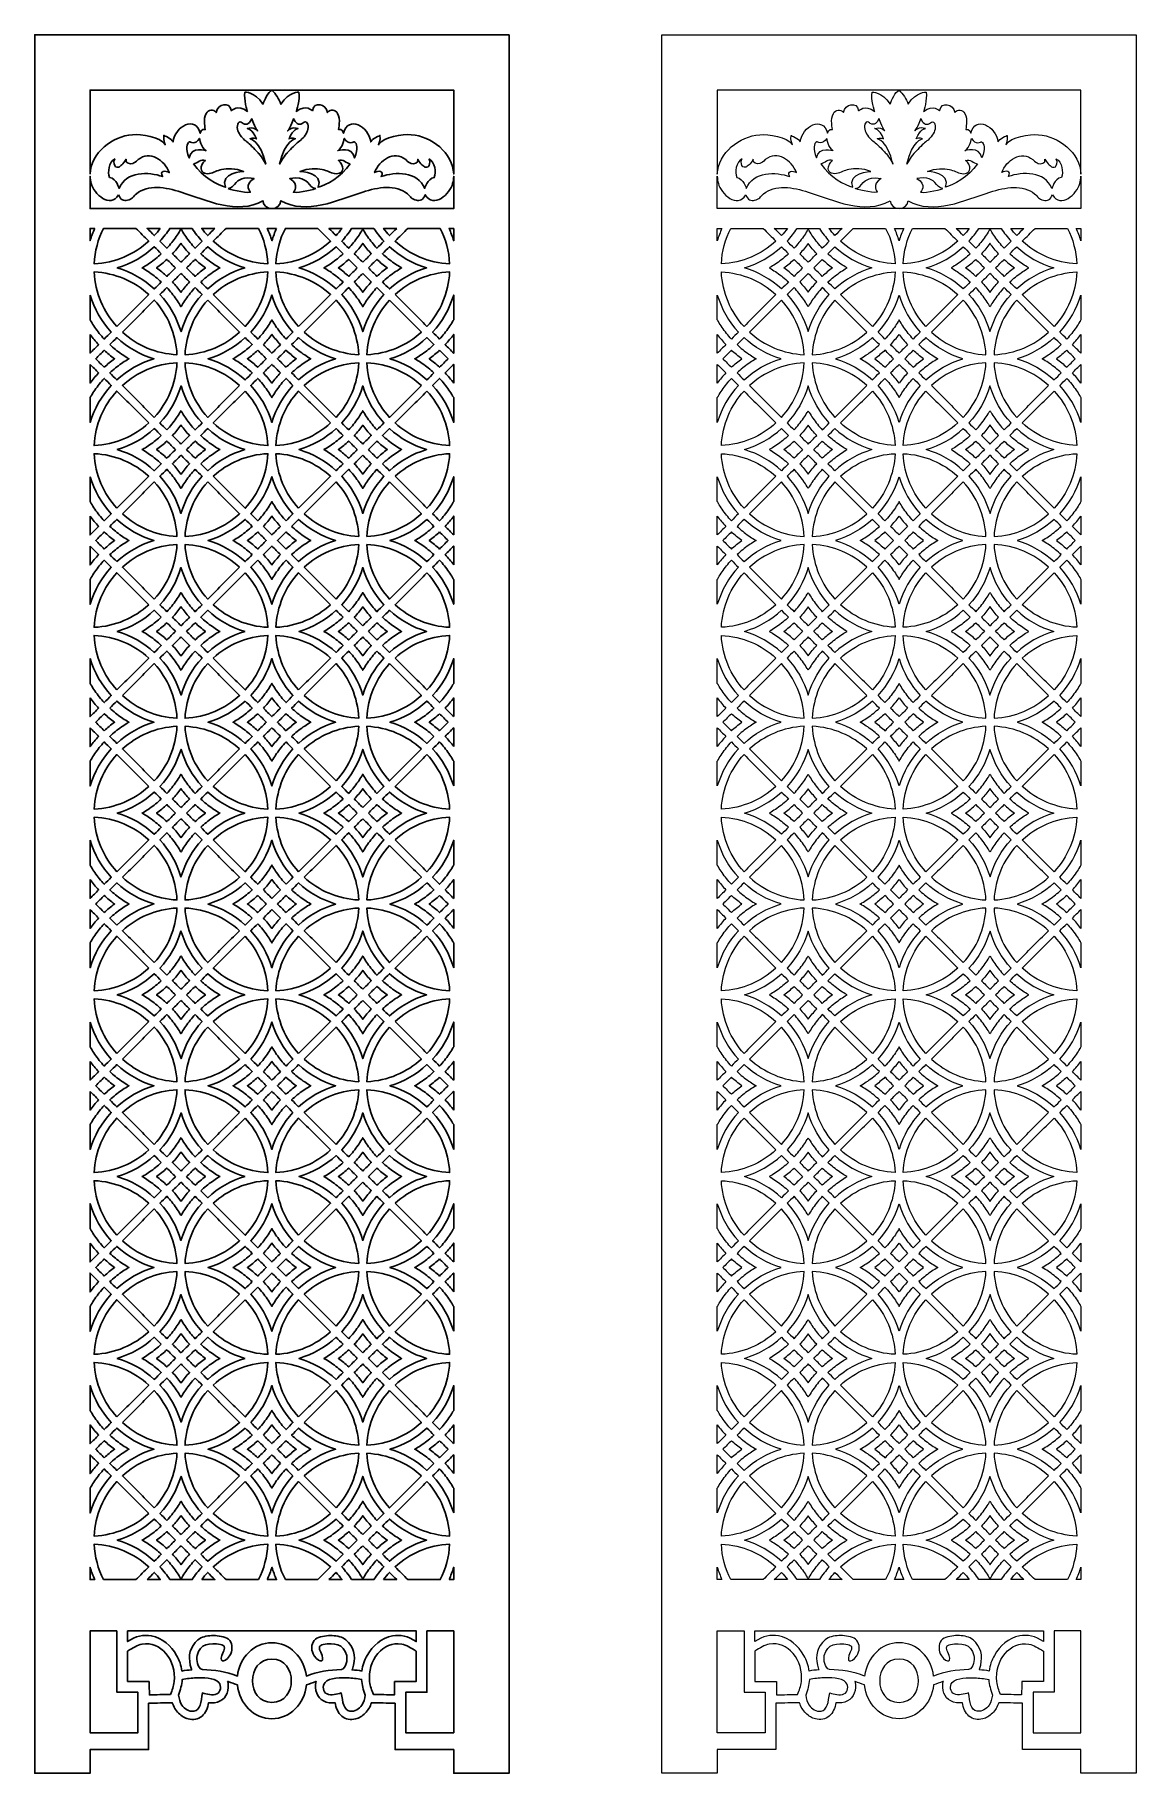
# Model space of a CAD drawing. Header units: centimetres. Extents: x -9 to 7.7, y -13.3 to 13.
import ezdxf

# ---------------------------------------------------------------- set-up
doc = ezdxf.new("R2010")
doc.units = ezdxf.units.CM
doc.header["$MEASUREMENT"] = 0
doc.layers.add('layer 1', color=7, linetype='Continuous')

msp = doc.modelspace()

# ---------------------------------------------------------------- linework, layer by layer
at = {"layer": 'layer 1', "color": 177}
msp.add_open_spline([(-1.7908, 13.002), (-4.18298, 13.002), (-6.57516, 13.002), (-8.96734, 13.002), (-8.96734, 13.002), (-8.96734, 5.00681), (-8.96734, -2.98838), (-8.96734, -10.98356), (-8.96734, -10.98356), (-8.96732, -10.98356), (-8.9673, -10.98356), (-8.96728, -10.98356), (-8.96728, -10.98356), (-8.96728, -11.7597), (-8.96728, -12.53583), (-8.96728, -13.31196), (-8.96728, -13.31196), (-8.68819, -13.31196), (-8.4091, -13.31196), (-8.13002, -13.31196), (-8.13002, -13.31196), (-8.13002, -13.19235), (-8.13002, -13.07274), (-8.13002, -12.95313), (-8.13002, -12.95313), (-7.8348, -12.95313), (-7.53959, -12.95313), (-7.24438, -12.95313), (-7.24438, -12.95313), (-7.24438, -12.71941), (-7.24438, -12.48568), (-7.24438, -12.25195), (-7.24438, -12.25195), (-7.12494, -12.24957), (-7.00551, -12.24719), (-6.88608, -12.2448), (-6.88608, -12.2448), (-6.86487, -12.30528), (-6.83708, -12.35773), (-6.79093, -12.40402), (-6.79093, -12.40402), (-6.74575, -12.44934), (-6.69905, -12.47736), (-6.6442, -12.49011), (-6.6442, -12.49011), (-6.57162, -12.50699), (-6.49496, -12.49964), (-6.43668, -12.44881), (-6.43668, -12.44881), (-6.38029, -12.3996), (-6.34775, -12.3208), (-6.33607, -12.24562), (-6.33607, -12.24562), (-6.3027, -12.24899), (-6.27432, -12.24821), (-6.24755, -12.24438), (-6.24755, -12.24438), (-6.11399, -12.22526), (-6.0509, -12.14075), (-6.03963, -12.01331), (-6.03963, -12.01331), (-6.03686, -11.98208), (-6.03906, -11.95125), (-6.04899, -11.92411), (-6.04899, -11.92411), (-6.04688, -11.92463), (-6.04478, -11.92515), (-6.04268, -11.92568), (-6.04268, -11.92568), (-5.99555, -11.94198), (-5.94843, -11.95827), (-5.90129, -11.97457), (-5.90129, -11.97457), (-5.87301, -12.26337), (-5.64998, -12.48824), (-5.37904, -12.48824), (-5.37904, -12.48824), (-5.1081, -12.48824), (-4.88508, -12.26337), (-4.85679, -11.97457), (-4.85679, -11.97457), (-4.80966, -11.95827), (-4.76253, -11.94198), (-4.7154, -11.92568), (-4.7154, -11.92568), (-4.7133, -11.92515), (-4.7112, -11.92463), (-4.7091, -11.92411), (-4.7091, -11.92411), (-4.71902, -11.95125), (-4.72122, -11.98208), (-4.71846, -12.01331), (-4.71846, -12.01331), (-4.70718, -12.14075), (-4.64409, -12.22526), (-4.51053, -12.24438), (-4.51053, -12.24438), (-4.48377, -12.24821), (-4.45538, -12.24899), (-4.42202, -12.24562), (-4.42202, -12.24562), (-4.41033, -12.3208), (-4.37779, -12.3996), (-4.3214, -12.44881), (-4.3214, -12.44881), (-4.26313, -12.49964), (-4.18647, -12.50699), (-4.11388, -12.49011), (-4.11388, -12.49011), (-4.05904, -12.47736), (-4.01234, -12.44934), (-3.96715, -12.40402), (-3.96715, -12.40402), (-3.921, -12.35773), (-3.89321, -12.30528), (-3.87201, -12.2448), (-3.87201, -12.2448), (-3.75257, -12.24719), (-3.63314, -12.24957), (-3.51371, -12.25195), (-3.51371, -12.25195), (-3.51371, -12.48568), (-3.51371, -12.71941), (-3.51371, -12.95313), (-3.51371, -12.95313), (-3.21849, -12.95313), (-2.92328, -12.95313), (-2.62806, -12.95313), (-2.62806, -12.95313), (-2.62806, -13.07274), (-2.62806, -13.19235), (-2.62806, -13.31196), (-2.62806, -13.31196), (-2.34898, -13.31196), (-2.06989, -13.31196), (-1.7908, -13.31196), (-1.7908, -13.31196), (-1.7908, -12.53583), (-1.7908, -11.7597), (-1.7908, -10.98356), (-1.7908, -10.98356), (-1.7908, -2.98838), (-1.7908, 5.00681), (-1.7908, 13.002)], degree=3, knots=[0, 0, 0, 0, 0.02702703, 0.02702703, 0.02702703, 0.02702703, 0.05405405, 0.05405405, 0.05405405, 0.05405405, 0.08108108, 0.08108108, 0.08108108, 0.08108108, 0.10810811, 0.10810811, 0.10810811, 0.10810811, 0.13513514, 0.13513514, 0.13513514, 0.13513514, 0.16216216, 0.16216216, 0.16216216, 0.16216216, 0.18918919, 0.18918919, 0.18918919, 0.18918919, 0.21621622, 0.21621622, 0.21621622, 0.21621622, 0.24324324, 0.24324324, 0.24324324, 0.24324324, 0.27027027, 0.27027027, 0.27027027, 0.27027027, 0.2972973, 0.2972973, 0.2972973, 0.2972973, 0.32432432, 0.32432432, 0.32432432, 0.32432432, 0.35135135, 0.35135135, 0.35135135, 0.35135135, 0.37837838, 0.37837838, 0.37837838, 0.37837838, 0.40540541, 0.40540541, 0.40540541, 0.40540541, 0.43243243, 0.43243243, 0.43243243, 0.43243243, 0.45945946, 0.45945946, 0.45945946, 0.45945946, 0.48648649, 0.48648649, 0.48648649, 0.48648649, 0.51351351, 0.51351351, 0.51351351, 0.51351351, 0.54054054, 0.54054054, 0.54054054, 0.54054054, 0.56756757, 0.56756757, 0.56756757, 0.56756757, 0.59459459, 0.59459459, 0.59459459, 0.59459459, 0.62162162, 0.62162162, 0.62162162, 0.62162162, 0.64864865, 0.64864865, 0.64864865, 0.64864865, 0.67567568, 0.67567568, 0.67567568, 0.67567568, 0.7027027, 0.7027027, 0.7027027, 0.7027027, 0.72972973, 0.72972973, 0.72972973, 0.72972973, 0.75675676, 0.75675676, 0.75675676, 0.75675676, 0.78378378, 0.78378378, 0.78378378, 0.78378378, 0.81081081, 0.81081081, 0.81081081, 0.81081081, 0.83783784, 0.83783784, 0.83783784, 0.83783784, 0.86486486, 0.86486486, 0.86486486, 0.86486486, 0.89189189, 0.89189189, 0.89189189, 0.89189189, 0.91891892, 0.91891892, 0.91891892, 0.91891892, 0.94594595, 0.94594595, 0.94594595, 0.94594595, 1, 1, 1, 1], dxfattribs=at)
at = {"layer": 'layer 1', "color": 242, "lineweight": 9}
for points, knots in [([(7.70066, 13.002), (5.30848, 13.002), (2.9163, 13.002), (0.52412, 13.002), (0.52412, 13.002), (0.52412, 5.00681), (0.52412, -2.98838), (0.52412, -10.98356), (0.52412, -10.98356), (0.52414, -10.98356), (0.52416, -10.98356), (0.52418, -10.98356), (0.52418, -10.98356), (0.52418, -11.7597), (0.52418, -12.53583), (0.52418, -13.31196), (0.52418, -13.31196), (0.80327, -13.31196), (1.08236, -13.31196), (1.36144, -13.31196), (1.36144, -13.31196), (1.36144, -13.19235), (1.36144, -13.07274), (1.36144, -12.95313), (1.36144, -12.95313), (1.65666, -12.95313), (1.95187, -12.95313), (2.24708, -12.95313), (2.24708, -12.95313), (2.24708, -12.71941), (2.24708, -12.48568), (2.24708, -12.25195), (2.24708, -12.25195), (2.36652, -12.24957), (2.48595, -12.24719), (2.60538, -12.2448), (2.60538, -12.2448), (2.62659, -12.30528), (2.65438, -12.35773), (2.70053, -12.40402), (2.70053, -12.40402), (2.74571, -12.44934), (2.79241, -12.47736), (2.84726, -12.49011), (2.84726, -12.49011), (2.91984, -12.50699), (2.9965, -12.49964), (3.05478, -12.44881), (3.05478, -12.44881), (3.11117, -12.3996), (3.14371, -12.3208), (3.15539, -12.24562), (3.15539, -12.24562), (3.18876, -12.24899), (3.21714, -12.24821), (3.24391, -12.24438), (3.24391, -12.24438), (3.37747, -12.22526), (3.44056, -12.14075), (3.45183, -12.01331), (3.45183, -12.01331), (3.4546, -11.98208), (3.4524, -11.95125), (3.44247, -11.92411), (3.44247, -11.92411), (3.44458, -11.92463), (3.44668, -11.92515), (3.44878, -11.92568), (3.44878, -11.92568), (3.49591, -11.94198), (3.54303, -11.95827), (3.59017, -11.97457), (3.59017, -11.97457), (3.61845, -12.26337), (3.84148, -12.48824), (4.11242, -12.48824), (4.11242, -12.48824), (4.38336, -12.48824), (4.60638, -12.26337), (4.63467, -11.97457), (4.63467, -11.97457), (4.6818, -11.95827), (4.72893, -11.94198), (4.77606, -11.92568), (4.77606, -11.92568), (4.77816, -11.92515), (4.78026, -11.92463), (4.78236, -11.92411), (4.78236, -11.92411), (4.77244, -11.95125), (4.77024, -11.98208), (4.773, -12.01331), (4.773, -12.01331), (4.78428, -12.14075), (4.84737, -12.22526), (4.98093, -12.24438), (4.98093, -12.24438), (5.00769, -12.24821), (5.03608, -12.24899), (5.06944, -12.24562), (5.06944, -12.24562), (5.08113, -12.3208), (5.11367, -12.3996), (5.17006, -12.44881), (5.17006, -12.44881), (5.22833, -12.49964), (5.30499, -12.50699), (5.37758, -12.49011), (5.37758, -12.49011), (5.43242, -12.47736), (5.47912, -12.44934), (5.52431, -12.40402), (5.52431, -12.40402), (5.57046, -12.35773), (5.59825, -12.30528), (5.61945, -12.2448), (5.61945, -12.2448), (5.73889, -12.24719), (5.85832, -12.24957), (5.97775, -12.25195), (5.97775, -12.25195), (5.97775, -12.48568), (5.97775, -12.71941), (5.97775, -12.95313), (5.97775, -12.95313), (6.27297, -12.95313), (6.56818, -12.95313), (6.8634, -12.95313), (6.8634, -12.95313), (6.8634, -13.07274), (6.8634, -13.19235), (6.8634, -13.31196), (6.8634, -13.31196), (7.14248, -13.31196), (7.42157, -13.31196), (7.70066, -13.31196), (7.70066, -13.31196), (7.70066, -12.53583), (7.70066, -11.7597), (7.70066, -10.98356), (7.70066, -10.98356), (7.70066, -2.98838), (7.70066, 5.00681), (7.70066, 13.002)], [0, 0, 0, 0, 0.02702703, 0.02702703, 0.02702703, 0.02702703, 0.05405405, 0.05405405, 0.05405405, 0.05405405, 0.08108108, 0.08108108, 0.08108108, 0.08108108, 0.10810811, 0.10810811, 0.10810811, 0.10810811, 0.13513514, 0.13513514, 0.13513514, 0.13513514, 0.16216216, 0.16216216, 0.16216216, 0.16216216, 0.18918919, 0.18918919, 0.18918919, 0.18918919, 0.21621622, 0.21621622, 0.21621622, 0.21621622, 0.24324324, 0.24324324, 0.24324324, 0.24324324, 0.27027027, 0.27027027, 0.27027027, 0.27027027, 0.2972973, 0.2972973, 0.2972973, 0.2972973, 0.32432432, 0.32432432, 0.32432432, 0.32432432, 0.35135135, 0.35135135, 0.35135135, 0.35135135, 0.37837838, 0.37837838, 0.37837838, 0.37837838, 0.40540541, 0.40540541, 0.40540541, 0.40540541, 0.43243243, 0.43243243, 0.43243243, 0.43243243, 0.45945946, 0.45945946, 0.45945946, 0.45945946, 0.48648649, 0.48648649, 0.48648649, 0.48648649, 0.51351351, 0.51351351, 0.51351351, 0.51351351, 0.54054054, 0.54054054, 0.54054054, 0.54054054, 0.56756757, 0.56756757, 0.56756757, 0.56756757, 0.59459459, 0.59459459, 0.59459459, 0.59459459, 0.62162162, 0.62162162, 0.62162162, 0.62162162, 0.64864865, 0.64864865, 0.64864865, 0.64864865, 0.67567568, 0.67567568, 0.67567568, 0.67567568, 0.7027027, 0.7027027, 0.7027027, 0.7027027, 0.72972973, 0.72972973, 0.72972973, 0.72972973, 0.75675676, 0.75675676, 0.75675676, 0.75675676, 0.78378378, 0.78378378, 0.78378378, 0.78378378, 0.81081081, 0.81081081, 0.81081081, 0.81081081, 0.83783784, 0.83783784, 0.83783784, 0.83783784, 0.86486486, 0.86486486, 0.86486486, 0.86486486, 0.89189189, 0.89189189, 0.89189189, 0.89189189, 0.91891892, 0.91891892, 0.91891892, 0.91891892, 0.94594595, 0.94594595, 0.94594595, 0.94594595, 1, 1, 1, 1]), ([(1.36139, 10.89275), (1.36139, 11.31674), (1.36139, 11.74074), (1.36139, 12.16473), (1.36139, 12.16473), (2.27839, 12.16473), (3.19539, 12.16473), (4.11239, 12.16473), (4.11239, 12.16473), (4.05521, 12.13846), (3.99702, 12.0122), (3.97605, 11.95029), (3.97605, 11.95029), (3.84931, 12.14841), (3.70535, 12.13148), (3.70535, 12.13148), (3.70535, 12.13148), (3.67981, 12.02935), (3.74281, 11.84118), (3.74281, 11.84118), (3.74281, 11.84118), (3.59125, 11.95408), (3.49929, 11.85193), (3.49929, 11.85193), (3.49929, 11.85193), (3.47377, 12.0023), (3.29312, 11.95206), (3.26847, 11.82527), (3.26847, 11.82527), (3.22661, 11.88548), (3.15073, 11.86787), (3.11781, 11.8112), (3.11781, 11.8112), (3.06844, 11.7262), (3.10354, 11.5679), (3.10354, 11.5679), (3.10354, 11.5679), (3.04534, 11.59441), (3.02798, 11.51213), (3.02798, 11.51213), (3.02798, 11.51213), (2.96207, 11.78581), (2.64252, 11.61647), (2.61638, 11.38085), (2.61638, 11.38085), (2.59943, 11.42842), (2.47697, 11.47798), (2.47697, 11.47798), (2.47697, 11.47798), (2.46378, 11.41453), (2.49958, 11.33722), (2.49958, 11.33722), (2.49958, 11.33722), (2.41287, 11.46107), (2.13958, 11.4985), (2.00266, 11.48903), (2.00266, 11.48903), (1.70075, 11.46812), (1.37256, 11.21592), (1.36139, 10.89275)], [0, 0, 0, 0, 0.0625, 0.0625, 0.0625, 0.0625, 0.125, 0.125, 0.125, 0.125, 0.1875, 0.1875, 0.1875, 0.1875, 0.25, 0.25, 0.25, 0.25, 0.3125, 0.3125, 0.3125, 0.3125, 0.375, 0.375, 0.375, 0.375, 0.4375, 0.4375, 0.4375, 0.4375, 0.5, 0.5, 0.5, 0.5, 0.5625, 0.5625, 0.5625, 0.5625, 0.625, 0.625, 0.625, 0.625, 0.6875, 0.6875, 0.6875, 0.6875, 0.75, 0.75, 0.75, 0.75, 0.8125, 0.8125, 0.8125, 0.8125, 0.875, 0.875, 0.875, 0.875, 1, 1, 1, 1]), ([(4.11239, 12.16473), (5.02939, 12.16473), (5.9464, 12.16473), (6.8634, 12.16473), (6.8634, 12.16473), (6.8634, 11.74074), (6.8634, 11.31676), (6.8634, 10.89277), (6.8634, 10.89277), (6.8522, 11.21592), (6.52402, 11.46812), (6.22211, 11.48903), (6.22211, 11.48903), (6.08519, 11.4985), (5.81191, 11.46107), (5.7252, 11.33722), (5.7252, 11.33722), (5.7252, 11.33722), (5.76099, 11.41453), (5.74781, 11.47798), (5.74781, 11.47798), (5.74781, 11.47798), (5.62536, 11.42842), (5.60841, 11.38085), (5.60841, 11.38085), (5.58226, 11.61647), (5.2627, 11.78581), (5.1968, 11.51213), (5.1968, 11.51213), (5.1968, 11.51213), (5.17943, 11.59441), (5.12123, 11.5679), (5.12123, 11.5679), (5.12123, 11.5679), (5.15633, 11.7262), (5.10697, 11.8112), (5.10697, 11.8112), (5.07405, 11.86787), (4.99818, 11.88548), (4.95631, 11.82527), (4.95631, 11.82527), (4.93165, 11.95206), (4.751, 12.0023), (4.72548, 11.85193), (4.72548, 11.85193), (4.72548, 11.85193), (4.63353, 11.95408), (4.48196, 11.84118), (4.48196, 11.84118), (4.48196, 11.84118), (4.54498, 12.02935), (4.51942, 12.13148), (4.51942, 12.13148), (4.51942, 12.13148), (4.37546, 12.14841), (4.24872, 11.95029), (4.24872, 11.95029), (4.21951, 12.03655), (4.17224, 12.10002), (4.11239, 12.16473)], [0, 0, 0, 0, 0.0625, 0.0625, 0.0625, 0.0625, 0.125, 0.125, 0.125, 0.125, 0.1875, 0.1875, 0.1875, 0.1875, 0.25, 0.25, 0.25, 0.25, 0.3125, 0.3125, 0.3125, 0.3125, 0.375, 0.375, 0.375, 0.375, 0.4375, 0.4375, 0.4375, 0.4375, 0.5, 0.5, 0.5, 0.5, 0.5625, 0.5625, 0.5625, 0.5625, 0.625, 0.625, 0.625, 0.625, 0.6875, 0.6875, 0.6875, 0.6875, 0.75, 0.75, 0.75, 0.75, 0.8125, 0.8125, 0.8125, 0.8125, 0.875, 0.875, 0.875, 0.875, 1, 1, 1, 1]), ([(3.80629, 11.73489), (3.80629, 11.73489), (3.8539, 11.60321), (3.89877, 11.54596), (3.89877, 11.54596), (3.89877, 11.54596), (3.83349, 11.61752), (3.73965, 11.58174), (3.73965, 11.58174), (3.73965, 11.58174), (3.81717, 11.58174), (3.87702, 11.42574), (3.87702, 11.42574), (3.87702, 11.42574), (3.82533, 11.45293), (3.78181, 11.42859), (3.78181, 11.42859), (3.78181, 11.42859), (3.93958, 11.39711), (4.01982, 11.04503), (4.01982, 11.04503), (4.01982, 11.04503), (3.96677, 11.14521), (3.9151, 11.20247), (3.9151, 11.20247), (3.9151, 11.20247), (3.84976, 11.27574), (3.7869, 11.3345), (3.7869, 11.3345), (3.74134, 11.37708), (3.68975, 11.40949), (3.65016, 11.45914), (3.65016, 11.45914), (3.60678, 11.51357), (3.57575, 11.58243), (3.5948, 11.64769), (3.5948, 11.64769), (3.59832, 11.65978), (3.60438, 11.67305), (3.61466, 11.68016), (3.61466, 11.68016), (3.64061, 11.69813), (3.65781, 11.67113), (3.67692, 11.65872), (3.67692, 11.65872), (3.73095, 11.6236), (3.7867, 11.67176), (3.80629, 11.73489)], [0, 0, 0, 0, 0.07692308, 0.07692308, 0.07692308, 0.07692308, 0.15384615, 0.15384615, 0.15384615, 0.15384615, 0.23076923, 0.23076923, 0.23076923, 0.23076923, 0.30769231, 0.30769231, 0.30769231, 0.30769231, 0.38461538, 0.38461538, 0.38461538, 0.38461538, 0.46153846, 0.46153846, 0.46153846, 0.46153846, 0.53846154, 0.53846154, 0.53846154, 0.53846154, 0.61538462, 0.61538462, 0.61538462, 0.61538462, 0.69230769, 0.69230769, 0.69230769, 0.69230769, 0.76923077, 0.76923077, 0.76923077, 0.76923077, 0.84615385, 0.84615385, 0.84615385, 0.84615385, 1, 1, 1, 1]), ([(4.44288, 11.73489), (4.44288, 11.73489), (4.39527, 11.60321), (4.3504, 11.54596), (4.3504, 11.54596), (4.3504, 11.54596), (4.41567, 11.61752), (4.50952, 11.58174), (4.50952, 11.58174), (4.50952, 11.58174), (4.43199, 11.58174), (4.37215, 11.42574), (4.37215, 11.42574), (4.37215, 11.42574), (4.42384, 11.45293), (4.46736, 11.42859), (4.46736, 11.42859), (4.46736, 11.42859), (4.30959, 11.39711), (4.22935, 11.04503), (4.22935, 11.04503), (4.22935, 11.04503), (4.2824, 11.14521), (4.33407, 11.20247), (4.33407, 11.20247), (4.33407, 11.20247), (4.39941, 11.27574), (4.46226, 11.3345), (4.46226, 11.3345), (4.50783, 11.37708), (4.55941, 11.40949), (4.599, 11.45914), (4.599, 11.45914), (4.64239, 11.51357), (4.67342, 11.58243), (4.65437, 11.64769), (4.65437, 11.64769), (4.65085, 11.65978), (4.64479, 11.67305), (4.63451, 11.68016), (4.63451, 11.68016), (4.60856, 11.69813), (4.59136, 11.67113), (4.57225, 11.65872), (4.57225, 11.65872), (4.51821, 11.6236), (4.46247, 11.67176), (4.44288, 11.73489)], [0, 0, 0, 0, 0.07692308, 0.07692308, 0.07692308, 0.07692308, 0.15384615, 0.15384615, 0.15384615, 0.15384615, 0.23076923, 0.23076923, 0.23076923, 0.23076923, 0.30769231, 0.30769231, 0.30769231, 0.30769231, 0.38461538, 0.38461538, 0.38461538, 0.38461538, 0.46153846, 0.46153846, 0.46153846, 0.46153846, 0.53846154, 0.53846154, 0.53846154, 0.53846154, 0.61538462, 0.61538462, 0.61538462, 0.61538462, 0.69230769, 0.69230769, 0.69230769, 0.69230769, 0.76923077, 0.76923077, 0.76923077, 0.76923077, 0.84615385, 0.84615385, 0.84615385, 0.84615385, 1, 1, 1, 1]), ([(2.86778, 11.38278), (2.86778, 11.38278), (2.95879, 11.32659), (3.01703, 11.43386), (3.01703, 11.43386), (3.01703, 11.43386), (3.03644, 11.29468), (3.11652, 11.24615), (3.11652, 11.24615), (3.11652, 11.24615), (2.89691, 11.32276), (2.86049, 11.13888), (2.86049, 11.13888), (2.80209, 11.27869), (2.82148, 11.36125), (2.86778, 11.38278)], [0, 0, 0, 0, 0.2, 0.2, 0.2, 0.2, 0.4, 0.4, 0.4, 0.4, 0.6, 0.6, 0.6, 0.6, 1, 1, 1, 1]), ([(5.35699, 11.38278), (5.35699, 11.38278), (5.26599, 11.32659), (5.20775, 11.43386), (5.20775, 11.43386), (5.20775, 11.43386), (5.18833, 11.29468), (5.10826, 11.24615), (5.10826, 11.24615), (5.10826, 11.24615), (5.32788, 11.32276), (5.36428, 11.13888), (5.36428, 11.13888), (5.42268, 11.27869), (5.40329, 11.36125), (5.35699, 11.38278)], [0, 0, 0, 0, 0.2, 0.2, 0.2, 0.2, 0.4, 0.4, 0.4, 0.4, 0.6, 0.6, 0.6, 0.6, 1, 1, 1, 1]), ([(1.73847, 11.12614), (1.73847, 11.12614), (1.71352, 11.09332), (1.72536, 11.0465), (1.72536, 11.0465), (1.73481, 11.00903), (1.75271, 10.98606), (1.79298, 11.00027), (1.79298, 11.00027), (1.82021, 11.00991), (1.85839, 11.03962), (1.90559, 11.11739), (1.90559, 11.11739), (1.89077, 11.05167), (1.96469, 11.04121), (2.00681, 11.05587), (2.00681, 11.05587), (2.02909, 11.06361), (2.0574, 11.07986), (2.08766, 11.11311), (2.08766, 11.11311), (2.26558, 11.25694), (2.48811, 11.10504), (2.5581, 10.91679), (2.5581, 10.91679), (2.5037, 10.95193), (2.40544, 10.94691), (2.45882, 10.85477), (2.45882, 10.85477), (2.24644, 10.93187), (1.90678, 10.93972), (1.79908, 10.67527), (1.79908, 10.67527), (1.79908, 10.67527), (1.76556, 10.8189), (1.65541, 10.8441), (1.65541, 10.8441), (1.62621, 10.91615), (1.64008, 11.0764), (1.73847, 11.12614)], [0, 0, 0, 0, 0.09090909, 0.09090909, 0.09090909, 0.09090909, 0.18181818, 0.18181818, 0.18181818, 0.18181818, 0.27272727, 0.27272727, 0.27272727, 0.27272727, 0.36363636, 0.36363636, 0.36363636, 0.36363636, 0.45454545, 0.45454545, 0.45454545, 0.45454545, 0.54545455, 0.54545455, 0.54545455, 0.54545455, 0.63636364, 0.63636364, 0.63636364, 0.63636364, 0.72727273, 0.72727273, 0.72727273, 0.72727273, 0.81818182, 0.81818182, 0.81818182, 0.81818182, 1, 1, 1, 1]), ([(2.92602, 11.05078), (2.98367, 11.05584), (3.04131, 11.12468), (3.10559, 11.09931), (3.10559, 11.09931), (3.10601, 11.09961), (3.05686, 11.0587), (3.04448, 11.00345), (3.04448, 11.00345), (3.02584, 10.92021), (3.09434, 10.88948), (3.16515, 10.90125), (3.16515, 10.90125), (3.2294, 10.91193), (3.28472, 10.95024), (3.35189, 10.96256), (3.35189, 10.96256), (3.43438, 10.97769), (3.56111, 10.98551), (3.68509, 10.93228), (3.68509, 10.93228), (3.68509, 10.93228), (3.31758, 10.9182), (3.41279, 10.69318), (3.41279, 10.69318), (3.29415, 10.72463), (3.06233, 10.84782), (2.92602, 11.05078)], [0, 0, 0, 0, 0.125, 0.125, 0.125, 0.125, 0.25, 0.25, 0.25, 0.25, 0.375, 0.375, 0.375, 0.375, 0.5, 0.5, 0.5, 0.5, 0.625, 0.625, 0.625, 0.625, 0.75, 0.75, 0.75, 0.75, 1, 1, 1, 1]), ([(5.29876, 11.05078), (5.2411, 11.05584), (5.18347, 11.12468), (5.11918, 11.09931), (5.11918, 11.09931), (5.11878, 11.09961), (5.16792, 11.0587), (5.18029, 11.00345), (5.18029, 11.00345), (5.19894, 10.92021), (5.13043, 10.88948), (5.05962, 10.90125), (5.05962, 10.90125), (4.99537, 10.91193), (4.94006, 10.95024), (4.87289, 10.96256), (4.87289, 10.96256), (4.79039, 10.97769), (4.66366, 10.98551), (4.53969, 10.93228), (4.53969, 10.93228), (4.53969, 10.93228), (4.90721, 10.9182), (4.81198, 10.69318), (4.81198, 10.69318), (4.93062, 10.72463), (5.16244, 10.84782), (5.29876, 11.05078)], [0, 0, 0, 0, 0.125, 0.125, 0.125, 0.125, 0.25, 0.25, 0.25, 0.25, 0.375, 0.375, 0.375, 0.375, 0.5, 0.5, 0.5, 0.5, 0.625, 0.625, 0.625, 0.625, 0.75, 0.75, 0.75, 0.75, 1, 1, 1, 1]), ([(6.48631, 11.12614), (6.48631, 11.12614), (6.51125, 11.09332), (6.49943, 11.0465), (6.49943, 11.0465), (6.48997, 11.00903), (6.47206, 10.98606), (6.43181, 11.00027), (6.43181, 11.00027), (6.40456, 11.00991), (6.3664, 11.03962), (6.31919, 11.11739), (6.31919, 11.11739), (6.33401, 11.05167), (6.26008, 11.04121), (6.21798, 11.05587), (6.21798, 11.05587), (6.1957, 11.06361), (6.16737, 11.07986), (6.13711, 11.11311), (6.13711, 11.11311), (5.95919, 11.25694), (5.73667, 11.10504), (5.66667, 10.91679), (5.66667, 10.91679), (5.72107, 10.95193), (5.81934, 10.94691), (5.76595, 10.85477), (5.76595, 10.85477), (5.97834, 10.93187), (6.31801, 10.93972), (6.4257, 10.67527), (6.4257, 10.67527), (6.4257, 10.67527), (6.45922, 10.8189), (6.56936, 10.8441), (6.56936, 10.8441), (6.59856, 10.91615), (6.58471, 11.0764), (6.48631, 11.12614)], [0, 0, 0, 0, 0.09090909, 0.09090909, 0.09090909, 0.09090909, 0.18181818, 0.18181818, 0.18181818, 0.18181818, 0.27272727, 0.27272727, 0.27272727, 0.27272727, 0.36363636, 0.36363636, 0.36363636, 0.36363636, 0.45454545, 0.45454545, 0.45454545, 0.45454545, 0.54545455, 0.54545455, 0.54545455, 0.54545455, 0.63636364, 0.63636364, 0.63636364, 0.63636364, 0.72727273, 0.72727273, 0.72727273, 0.72727273, 0.81818182, 0.81818182, 0.81818182, 0.81818182, 1, 1, 1, 1]), ([(1.79191, 10.58084), (1.66557, 10.36537), (1.41695, 10.59304), (1.377, 10.75037), (1.377, 10.75037), (1.36759, 10.7874), (1.36255, 10.82385), (1.36139, 10.85955), (1.36139, 10.85955), (1.36139, 10.69656), (1.36139, 10.53358), (1.36139, 10.3706), (1.36139, 10.3706), (3.19539, 10.3706), (5.02939, 10.3706), (6.8634, 10.3706), (6.8634, 10.3706), (6.8634, 10.53353), (6.8634, 10.69647), (6.8634, 10.8594), (6.8634, 10.8594), (6.86222, 10.82377), (6.85717, 10.78735), (6.84778, 10.75037), (6.84778, 10.75037), (6.80782, 10.59304), (6.5592, 10.36537), (6.43288, 10.58084), (6.43288, 10.58084), (6.40396, 10.49953), (6.35025, 10.48717), (6.29901, 10.49851), (6.29901, 10.49851), (6.22683, 10.51448), (6.21237, 10.54953), (6.16252, 10.59265), (6.16252, 10.59265), (5.9901, 10.74186), (5.71924, 10.69562), (5.48618, 10.62064), (5.48618, 10.62064), (5.10169, 10.49694), (4.63629, 10.27099), (4.2481, 10.48891), (4.2481, 10.48891), (4.23865, 10.33117), (3.98612, 10.33117), (3.97667, 10.48891), (3.97667, 10.48891), (3.5885, 10.27099), (3.12308, 10.49694), (2.7386, 10.62064), (2.7386, 10.62064), (2.50555, 10.69562), (2.23468, 10.74186), (2.06226, 10.59265), (2.06226, 10.59265), (2.01242, 10.54953), (1.99796, 10.51448), (1.92577, 10.49851), (1.92577, 10.49851), (1.87454, 10.48717), (1.82082, 10.49953), (1.79191, 10.58084)], [0, 0, 0, 0, 0.05882353, 0.05882353, 0.05882353, 0.05882353, 0.11764706, 0.11764706, 0.11764706, 0.11764706, 0.17647059, 0.17647059, 0.17647059, 0.17647059, 0.23529412, 0.23529412, 0.23529412, 0.23529412, 0.29411765, 0.29411765, 0.29411765, 0.29411765, 0.35294118, 0.35294118, 0.35294118, 0.35294118, 0.41176471, 0.41176471, 0.41176471, 0.41176471, 0.47058824, 0.47058824, 0.47058824, 0.47058824, 0.52941176, 0.52941176, 0.52941176, 0.52941176, 0.58823529, 0.58823529, 0.58823529, 0.58823529, 0.64705882, 0.64705882, 0.64705882, 0.64705882, 0.70588235, 0.70588235, 0.70588235, 0.70588235, 0.76470588, 0.76470588, 0.76470588, 0.76470588, 0.82352941, 0.82352941, 0.82352941, 0.82352941, 0.88235294, 0.88235294, 0.88235294, 0.88235294, 1, 1, 1, 1]), ([(3.44962, 10.67278), (3.44962, 10.67278), (3.69924, 10.60544), (3.7867, 10.61777), (3.7867, 10.61777), (3.7867, 10.61777), (3.6811, 10.73452), (3.84324, 10.82545), (3.84324, 10.82545), (3.84324, 10.82545), (3.77047, 10.84264), (3.695, 10.83024), (3.695, 10.83024), (3.64419, 10.82188), (3.60601, 10.80223), (3.57086, 10.76387), (3.57086, 10.76387), (3.53475, 10.72445), (3.50442, 10.68085), (3.44962, 10.67278)], [0, 0, 0, 0, 0.16666667, 0.16666667, 0.16666667, 0.16666667, 0.33333333, 0.33333333, 0.33333333, 0.33333333, 0.5, 0.5, 0.5, 0.5, 0.66666667, 0.66666667, 0.66666667, 0.66666667, 1, 1, 1, 1]), ([(4.77515, 10.67278), (4.77515, 10.67278), (4.52554, 10.60544), (4.43807, 10.61777), (4.43807, 10.61777), (4.43807, 10.61777), (4.54367, 10.73452), (4.38153, 10.82545), (4.38153, 10.82545), (4.38153, 10.82545), (4.45431, 10.84264), (4.52979, 10.83024), (4.52979, 10.83024), (4.58059, 10.82188), (4.61877, 10.80223), (4.65391, 10.76387), (4.65391, 10.76387), (4.69003, 10.72445), (4.72036, 10.68085), (4.77515, 10.67278)], [0, 0, 0, 0, 0.16666667, 0.16666667, 0.16666667, 0.16666667, 0.33333333, 0.33333333, 0.33333333, 0.33333333, 0.5, 0.5, 0.5, 0.5, 0.66666667, 0.66666667, 0.66666667, 0.66666667, 1, 1, 1, 1]), ([(1.43189, 10.07157), (1.40838, 10.07157), (1.38488, 10.07157), (1.36139, 10.07157), (1.36139, 10.07157), (1.36139, 10.00921), (1.36139, 9.94683), (1.36139, 9.88446), (1.36139, 9.88446), (1.3806, 9.94885), (1.40422, 10.01132), (1.43189, 10.07157)], [0, 0, 0, 0, 0.25, 0.25, 0.25, 0.25, 0.5, 0.5, 0.5, 0.5, 1, 1, 1, 1]), ([(2.05428, 10.07157), (1.8911, 10.07157), (1.72794, 10.07157), (1.56476, 10.07157), (1.56476, 10.07157), (1.48177, 9.90926), (1.43149, 9.72744), (1.42265, 9.53483), (1.42265, 9.53483), (1.74026, 9.54939), (2.02851, 9.67663), (2.24838, 9.87748), (2.24838, 9.87748), (2.18367, 9.94217), (2.11898, 10.00688), (2.05428, 10.07157)], [0, 0, 0, 0, 0.2, 0.2, 0.2, 0.2, 0.4, 0.4, 0.4, 0.4, 0.6, 0.6, 0.6, 0.6, 1, 1, 1, 1]), ([(2.42274, 10.07157), (2.3563, 10.07157), (2.28987, 10.07157), (2.22343, 10.07157), (2.22343, 10.07157), (2.25994, 10.03506), (2.29645, 9.99857), (2.33296, 9.96205), (2.33296, 9.96205), (2.36478, 9.9969), (2.39475, 10.03346), (2.42274, 10.07157)], [0, 0, 0, 0, 0.25, 0.25, 0.25, 0.25, 0.5, 0.5, 0.5, 0.5, 1, 1, 1, 1]), ([(2.90593, 10.07157), (2.7932, 10.07157), (2.68049, 10.07157), (2.56776, 10.07157), (2.56776, 10.07157), (2.52319, 10.0026), (2.47288, 9.93768), (2.41749, 9.87752), (2.41749, 9.87752), (2.45279, 9.84221), (2.4881, 9.8069), (2.52339, 9.77161), (2.52339, 9.77161), (2.57476, 9.827), (2.62222, 9.88604), (2.66533, 9.94834), (2.66533, 9.94834), (2.66534, 9.94832), (2.66536, 9.94832), (2.66537, 9.94832), (2.66537, 9.94832), (2.66538, 9.94834), (2.66538, 9.94834), (2.66538, 9.94834), (2.66538, 9.94834), (2.66537, 9.94836), (2.66534, 9.94838), (2.66533, 9.94842), (2.66533, 9.94842), (2.68489, 9.97666), (2.70358, 10.00555), (2.72134, 10.03508), (2.72134, 10.03508), (2.72271, 10.03736), (2.72409, 10.03966), (2.72546, 10.04196), (2.72546, 10.04196), (2.72558, 10.04218), (2.72572, 10.04241), (2.72585, 10.04263), (2.72585, 10.04263), (2.72956, 10.04889), (2.73324, 10.0552), (2.73688, 10.06154), (2.73688, 10.06154), (2.74052, 10.0552), (2.74419, 10.0489), (2.74791, 10.04263), (2.74791, 10.04263), (2.74805, 10.04241), (2.74817, 10.04218), (2.7483, 10.04196), (2.7483, 10.04196), (2.74967, 10.03966), (2.75105, 10.03736), (2.75242, 10.03508), (2.75242, 10.03508), (2.77017, 10.00555), (2.78887, 9.97666), (2.80842, 9.94841), (2.80842, 9.94841), (2.8084, 9.94838), (2.80839, 9.94836), (2.80837, 9.94834), (2.80837, 9.94834), (2.80837, 9.94834), (2.80837, 9.94834), (2.80837, 9.94832), (2.80837, 9.94832), (2.80839, 9.94832), (2.8084, 9.94832), (2.80842, 9.94834), (2.80842, 9.94834), (2.85153, 9.88604), (2.89899, 9.827), (2.95036, 9.77161), (2.95036, 9.77161), (2.98565, 9.80689), (3.02094, 9.84219), (3.05623, 9.87748), (3.05623, 9.87748), (3.00082, 9.93766), (2.95051, 10.00259), (2.90593, 10.07157)], [0, 0, 0, 0, 0.04545455, 0.04545455, 0.04545455, 0.04545455, 0.09090909, 0.09090909, 0.09090909, 0.09090909, 0.13636364, 0.13636364, 0.13636364, 0.13636364, 0.18181818, 0.18181818, 0.18181818, 0.18181818, 0.22727273, 0.22727273, 0.22727273, 0.22727273, 0.27272727, 0.27272727, 0.27272727, 0.27272727, 0.31818182, 0.31818182, 0.31818182, 0.31818182, 0.36363636, 0.36363636, 0.36363636, 0.36363636, 0.40909091, 0.40909091, 0.40909091, 0.40909091, 0.45454545, 0.45454545, 0.45454545, 0.45454545, 0.5, 0.5, 0.5, 0.5, 0.54545455, 0.54545455, 0.54545455, 0.54545455, 0.59090909, 0.59090909, 0.59090909, 0.59090909, 0.63636364, 0.63636364, 0.63636364, 0.63636364, 0.68181818, 0.68181818, 0.68181818, 0.68181818, 0.72727273, 0.72727273, 0.72727273, 0.72727273, 0.77272727, 0.77272727, 0.77272727, 0.77272727, 0.81818182, 0.81818182, 0.81818182, 0.81818182, 0.86363636, 0.86363636, 0.86363636, 0.86363636, 0.90909091, 0.90909091, 0.90909091, 0.90909091, 1, 1, 1, 1]), ([(3.25032, 10.07157), (3.18389, 10.07157), (3.11745, 10.07157), (3.05102, 10.07157), (3.05102, 10.07157), (3.079, 10.03346), (3.10896, 9.9969), (3.1408, 9.96205), (3.1408, 9.96205), (3.17731, 9.99857), (3.21381, 10.03506), (3.25032, 10.07157)], [0, 0, 0, 0, 0.25, 0.25, 0.25, 0.25, 0.5, 0.5, 0.5, 0.5, 1, 1, 1, 1]), ([(3.90894, 10.07157), (3.74579, 10.07157), (3.58264, 10.07157), (3.41948, 10.07157), (3.41948, 10.07157), (3.35478, 10.00687), (3.29008, 9.94217), (3.22538, 9.87747), (3.22538, 9.87747), (3.44524, 9.67664), (3.73347, 9.54941), (4.05105, 9.53483), (4.05105, 9.53483), (4.04222, 9.72744), (3.99195, 9.90926), (3.90894, 10.07157)], [0, 0, 0, 0, 0.2, 0.2, 0.2, 0.2, 0.4, 0.4, 0.4, 0.4, 0.6, 0.6, 0.6, 0.6, 1, 1, 1, 1]), ([(4.18291, 10.07157), (4.1359, 10.07157), (4.08888, 10.07157), (4.04186, 10.07157), (4.04186, 10.07157), (4.06954, 10.01131), (4.09316, 9.94881), (4.11239, 9.88439), (4.11239, 9.88439), (4.1316, 9.94881), (4.15523, 10.01131), (4.18291, 10.07157)], [0, 0, 0, 0, 0.25, 0.25, 0.25, 0.25, 0.5, 0.5, 0.5, 0.5, 1, 1, 1, 1]), ([(4.80528, 10.07157), (4.64213, 10.07157), (4.47897, 10.07157), (4.31583, 10.07157), (4.31583, 10.07157), (4.23283, 9.90926), (4.18255, 9.72744), (4.17371, 9.53483), (4.17371, 9.53483), (4.49129, 9.5494), (4.77953, 9.67663), (4.99938, 9.87747), (4.99938, 9.87747), (4.93468, 9.94217), (4.86998, 10.00687), (4.80528, 10.07157)], [0, 0, 0, 0, 0.2, 0.2, 0.2, 0.2, 0.4, 0.4, 0.4, 0.4, 0.6, 0.6, 0.6, 0.6, 1, 1, 1, 1]), ([(5.17375, 10.07157), (5.10731, 10.07157), (5.04088, 10.07157), (4.97443, 10.07157), (4.97443, 10.07157), (5.01095, 10.03506), (5.04746, 9.99855), (5.08397, 9.96204), (5.08397, 9.96204), (5.1158, 9.99689), (5.14578, 10.03345), (5.17375, 10.07157)], [0, 0, 0, 0, 0.25, 0.25, 0.25, 0.25, 0.5, 0.5, 0.5, 0.5, 1, 1, 1, 1]), ([(5.65701, 10.07157), (5.54429, 10.07157), (5.43157, 10.07157), (5.31885, 10.07157), (5.31885, 10.07157), (5.27428, 10.00258), (5.22395, 9.93765), (5.16854, 9.87746), (5.16854, 9.87746), (5.20384, 9.84217), (5.23912, 9.80689), (5.2744, 9.77161), (5.2744, 9.77161), (5.32577, 9.82698), (5.37323, 9.88603), (5.41634, 9.94832), (5.41634, 9.94832), (5.41636, 9.94832), (5.41637, 9.94832), (5.41638, 9.94832), (5.41638, 9.94832), (5.41638, 9.94832), (5.41639, 9.94832), (5.41639, 9.94834), (5.41639, 9.94834), (5.41637, 9.94836), (5.41636, 9.94838), (5.41633, 9.94841), (5.41633, 9.94841), (5.43589, 9.97666), (5.45459, 10.00555), (5.47234, 10.03506), (5.47234, 10.03506), (5.47372, 10.03736), (5.4751, 10.03966), (5.47645, 10.04196), (5.47645, 10.04196), (5.47659, 10.04218), (5.47672, 10.0424), (5.47684, 10.04262), (5.47684, 10.04262), (5.48057, 10.04889), (5.48424, 10.0552), (5.48788, 10.06153), (5.48788, 10.06153), (5.49152, 10.05519), (5.4952, 10.04889), (5.49892, 10.04262), (5.49892, 10.04262), (5.49905, 10.0424), (5.49918, 10.04218), (5.49931, 10.04196), (5.49931, 10.04196), (5.50068, 10.03966), (5.50205, 10.03736), (5.50342, 10.03506), (5.50342, 10.03506), (5.52118, 10.00555), (5.53987, 9.97666), (5.55943, 9.94841), (5.55943, 9.94841), (5.55942, 9.94838), (5.55939, 9.94836), (5.55938, 9.94834), (5.55938, 9.94834), (5.55938, 9.94832), (5.55938, 9.94832), (5.55938, 9.94832), (5.55938, 9.94832), (5.55939, 9.94832), (5.55941, 9.94832), (5.55943, 9.94832), (5.55943, 9.94832), (5.60254, 9.88603), (5.65, 9.82698), (5.70136, 9.77161), (5.70136, 9.77161), (5.73667, 9.8069), (5.77197, 9.8422), (5.80727, 9.8775), (5.80727, 9.8775), (5.75188, 9.93768), (5.70157, 10.0026), (5.65701, 10.07157)], [0, 0, 0, 0, 0.04545455, 0.04545455, 0.04545455, 0.04545455, 0.09090909, 0.09090909, 0.09090909, 0.09090909, 0.13636364, 0.13636364, 0.13636364, 0.13636364, 0.18181818, 0.18181818, 0.18181818, 0.18181818, 0.22727273, 0.22727273, 0.22727273, 0.22727273, 0.27272727, 0.27272727, 0.27272727, 0.27272727, 0.31818182, 0.31818182, 0.31818182, 0.31818182, 0.36363636, 0.36363636, 0.36363636, 0.36363636, 0.40909091, 0.40909091, 0.40909091, 0.40909091, 0.45454545, 0.45454545, 0.45454545, 0.45454545, 0.5, 0.5, 0.5, 0.5, 0.54545455, 0.54545455, 0.54545455, 0.54545455, 0.59090909, 0.59090909, 0.59090909, 0.59090909, 0.63636364, 0.63636364, 0.63636364, 0.63636364, 0.68181818, 0.68181818, 0.68181818, 0.68181818, 0.72727273, 0.72727273, 0.72727273, 0.72727273, 0.77272727, 0.77272727, 0.77272727, 0.77272727, 0.81818182, 0.81818182, 0.81818182, 0.81818182, 0.86363636, 0.86363636, 0.86363636, 0.86363636, 0.90909091, 0.90909091, 0.90909091, 0.90909091, 1, 1, 1, 1]), ([(6.00135, 10.07157), (5.93491, 10.07157), (5.86847, 10.07157), (5.80204, 10.07157), (5.80204, 10.07157), (5.83001, 10.03346), (5.85998, 9.99689), (5.8918, 9.96204), (5.8918, 9.96204), (5.92831, 9.99855), (5.96484, 10.03506), (6.00135, 10.07157)], [0, 0, 0, 0, 0.25, 0.25, 0.25, 0.25, 0.5, 0.5, 0.5, 0.5, 1, 1, 1, 1]), ([(6.65999, 10.07157), (6.49683, 10.07157), (6.33366, 10.07157), (6.1705, 10.07157), (6.1705, 10.07157), (6.10579, 10.00687), (6.04108, 9.94217), (5.97639, 9.87747), (5.97639, 9.87747), (6.19625, 9.67663), (6.48451, 9.54939), (6.80211, 9.53482), (6.80211, 9.53482), (6.79327, 9.72744), (6.743, 9.90926), (6.65999, 10.07157)], [0, 0, 0, 0, 0.2, 0.2, 0.2, 0.2, 0.4, 0.4, 0.4, 0.4, 0.6, 0.6, 0.6, 0.6, 1, 1, 1, 1]), ([(6.8634, 10.07157), (6.83989, 10.07157), (6.81638, 10.07157), (6.79287, 10.07157), (6.79287, 10.07157), (6.82054, 10.01131), (6.84417, 9.94881), (6.86339, 9.8844), (6.86339, 9.8844), (6.86339, 9.88441), (6.86339, 9.88443), (6.8634, 9.88443), (6.8634, 9.88443), (6.8634, 9.94682), (6.8634, 10.00919), (6.8634, 10.07157)], [0, 0, 0, 0, 0.2, 0.2, 0.2, 0.2, 0.4, 0.4, 0.4, 0.4, 0.6, 0.6, 0.6, 0.6, 1, 1, 1, 1]), ([(2.43881, 9.68704), (2.40352, 9.72233), (2.36821, 9.75764), (2.33292, 9.79293), (2.33292, 9.79293), (2.17467, 9.64727), (1.98362, 9.53669), (1.7721, 9.47358), (1.7721, 9.47358), (1.98364, 9.41049), (2.17469, 9.29988), (2.33296, 9.1542), (2.33296, 9.1542), (2.36824, 9.18949), (2.40353, 9.22478), (2.43881, 9.26007), (2.43881, 9.26007), (2.38344, 9.31144), (2.32438, 9.35889), (2.26209, 9.40201), (2.26209, 9.40201), (2.26209, 9.40202), (2.26209, 9.40203), (2.26209, 9.40204), (2.26209, 9.40204), (2.26209, 9.40204), (2.26209, 9.40204), (2.26209, 9.40204), (2.26209, 9.40204), (2.26207, 9.40203), (2.26204, 9.40202), (2.26202, 9.40201), (2.26202, 9.40201), (2.23376, 9.42155), (2.20488, 9.44026), (2.17536, 9.458), (2.17536, 9.458), (2.17306, 9.45939), (2.17077, 9.46076), (2.16845, 9.46213), (2.16845, 9.46213), (2.16825, 9.46226), (2.16803, 9.46238), (2.16781, 9.46251), (2.16781, 9.46251), (2.16153, 9.46624), (2.15522, 9.46991), (2.14889, 9.47355), (2.14889, 9.47355), (2.15522, 9.47718), (2.16153, 9.48085), (2.16781, 9.48459), (2.16781, 9.48459), (2.16803, 9.48471), (2.16825, 9.48484), (2.16845, 9.48498), (2.16845, 9.48498), (2.17077, 9.48634), (2.17306, 9.48771), (2.17536, 9.48909), (2.17536, 9.48909), (2.20488, 9.50684), (2.23376, 9.52554), (2.26202, 9.54509), (2.26202, 9.54509), (2.26204, 9.54507), (2.26207, 9.54506), (2.26209, 9.54505), (2.26209, 9.54505), (2.26209, 9.54505), (2.26209, 9.54505), (2.26209, 9.54505), (2.26209, 9.54505), (2.26209, 9.54506), (2.26209, 9.54507), (2.26209, 9.54509), (2.26209, 9.54509), (2.32438, 9.58821), (2.38344, 9.63566), (2.43881, 9.68704)], [0, 0, 0, 0, 0.04761905, 0.04761905, 0.04761905, 0.04761905, 0.0952381, 0.0952381, 0.0952381, 0.0952381, 0.14285714, 0.14285714, 0.14285714, 0.14285714, 0.19047619, 0.19047619, 0.19047619, 0.19047619, 0.23809524, 0.23809524, 0.23809524, 0.23809524, 0.28571429, 0.28571429, 0.28571429, 0.28571429, 0.33333333, 0.33333333, 0.33333333, 0.33333333, 0.38095238, 0.38095238, 0.38095238, 0.38095238, 0.42857143, 0.42857143, 0.42857143, 0.42857143, 0.47619048, 0.47619048, 0.47619048, 0.47619048, 0.52380952, 0.52380952, 0.52380952, 0.52380952, 0.57142857, 0.57142857, 0.57142857, 0.57142857, 0.61904762, 0.61904762, 0.61904762, 0.61904762, 0.66666667, 0.66666667, 0.66666667, 0.66666667, 0.71428571, 0.71428571, 0.71428571, 0.71428571, 0.76190476, 0.76190476, 0.76190476, 0.76190476, 0.80952381, 0.80952381, 0.80952381, 0.80952381, 0.85714286, 0.85714286, 0.85714286, 0.85714286, 0.9047619, 0.9047619, 0.9047619, 0.9047619, 1, 1, 1, 1]), ([(2.73688, 9.55812), (2.6939, 9.6011), (2.65093, 9.64407), (2.60795, 9.68705), (2.60795, 9.68705), (2.65389, 9.7363), (2.69694, 9.78827), (2.73684, 9.8427), (2.73684, 9.8427), (2.73684, 9.84271), (2.73684, 9.84271), (2.73684, 9.84272), (2.73684, 9.84272), (2.73686, 9.84272), (2.73687, 9.84275), (2.73688, 9.84276), (2.73688, 9.84276), (2.73688, 9.84275), (2.73689, 9.84272), (2.7369, 9.84271), (2.7369, 9.84271), (2.7369, 9.84271), (2.7369, 9.84271), (2.7369, 9.8427), (2.7369, 9.8427), (2.77681, 9.78827), (2.81986, 9.7363), (2.8658, 9.68705), (2.8658, 9.68705), (2.82283, 9.64408), (2.77985, 9.6011), (2.73688, 9.55812)], [0, 0, 0, 0, 0.11111111, 0.11111111, 0.11111111, 0.11111111, 0.22222222, 0.22222222, 0.22222222, 0.22222222, 0.33333333, 0.33333333, 0.33333333, 0.33333333, 0.44444444, 0.44444444, 0.44444444, 0.44444444, 0.55555556, 0.55555556, 0.55555556, 0.55555556, 0.66666667, 0.66666667, 0.66666667, 0.66666667, 0.77777778, 0.77777778, 0.77777778, 0.77777778, 1, 1, 1, 1]), ([(3.03493, 9.26007), (3.07024, 9.22477), (3.10553, 9.18947), (3.14084, 9.15416), (3.14084, 9.15416), (3.29909, 9.29984), (3.49013, 9.41041), (3.70165, 9.47351), (3.70165, 9.47351), (3.49011, 9.5366), (3.29906, 9.64722), (3.1408, 9.79289), (3.1408, 9.79289), (3.10551, 9.7576), (3.07023, 9.72232), (3.03495, 9.68704), (3.03495, 9.68704), (3.09032, 9.63566), (3.14937, 9.58821), (3.21166, 9.54509), (3.21166, 9.54509), (3.21166, 9.54507), (3.21166, 9.54506), (3.21166, 9.54505), (3.21166, 9.54505), (3.21166, 9.54505), (3.21166, 9.54505), (3.21167, 9.54505), (3.21167, 9.54505), (3.2117, 9.54506), (3.21172, 9.54507), (3.21174, 9.54509), (3.21174, 9.54509), (3.24, 9.52554), (3.26887, 9.50683), (3.2984, 9.48909), (3.2984, 9.48909), (3.3007, 9.48771), (3.303, 9.48634), (3.30529, 9.48498), (3.30529, 9.48498), (3.30551, 9.48484), (3.30573, 9.48471), (3.30595, 9.48459), (3.30595, 9.48459), (3.31223, 9.48085), (3.31854, 9.47718), (3.32486, 9.47355), (3.32486, 9.47355), (3.31854, 9.46991), (3.31223, 9.46624), (3.30595, 9.46251), (3.30595, 9.46251), (3.30573, 9.46238), (3.30551, 9.46226), (3.30529, 9.46213), (3.30529, 9.46213), (3.303, 9.46075), (3.3007, 9.45938), (3.2984, 9.458), (3.2984, 9.458), (3.26887, 9.44026), (3.24, 9.42155), (3.21174, 9.40201), (3.21174, 9.40201), (3.21172, 9.40202), (3.2117, 9.40203), (3.21167, 9.40204), (3.21167, 9.40204), (3.21166, 9.40204), (3.21166, 9.40204), (3.21166, 9.40204), (3.21166, 9.40204), (3.21166, 9.40203), (3.21166, 9.40202), (3.21166, 9.40201), (3.21166, 9.40201), (3.14937, 9.35889), (3.09032, 9.31144), (3.03493, 9.26007)], [0, 0, 0, 0, 0.04761905, 0.04761905, 0.04761905, 0.04761905, 0.0952381, 0.0952381, 0.0952381, 0.0952381, 0.14285714, 0.14285714, 0.14285714, 0.14285714, 0.19047619, 0.19047619, 0.19047619, 0.19047619, 0.23809524, 0.23809524, 0.23809524, 0.23809524, 0.28571429, 0.28571429, 0.28571429, 0.28571429, 0.33333333, 0.33333333, 0.33333333, 0.33333333, 0.38095238, 0.38095238, 0.38095238, 0.38095238, 0.42857143, 0.42857143, 0.42857143, 0.42857143, 0.47619048, 0.47619048, 0.47619048, 0.47619048, 0.52380952, 0.52380952, 0.52380952, 0.52380952, 0.57142857, 0.57142857, 0.57142857, 0.57142857, 0.61904762, 0.61904762, 0.61904762, 0.61904762, 0.66666667, 0.66666667, 0.66666667, 0.66666667, 0.71428571, 0.71428571, 0.71428571, 0.71428571, 0.76190476, 0.76190476, 0.76190476, 0.76190476, 0.80952381, 0.80952381, 0.80952381, 0.80952381, 0.85714286, 0.85714286, 0.85714286, 0.85714286, 0.9047619, 0.9047619, 0.9047619, 0.9047619, 1, 1, 1, 1]), ([(5.18983, 9.68702), (5.15455, 9.72231), (5.11926, 9.7576), (5.08397, 9.79288), (5.08397, 9.79288), (4.92572, 9.64719), (4.73467, 9.5366), (4.52311, 9.47351), (4.52311, 9.47351), (4.73463, 9.41041), (4.92568, 9.29982), (5.08393, 9.15416), (5.08393, 9.15416), (5.11923, 9.18947), (5.15452, 9.22477), (5.18983, 9.26007), (5.18983, 9.26007), (5.13445, 9.31144), (5.0754, 9.35889), (5.0131, 9.40201), (5.0131, 9.40201), (5.0131, 9.40202), (5.0131, 9.40203), (5.0131, 9.40204), (5.0131, 9.40204), (5.0131, 9.40204), (5.0131, 9.40204), (5.0131, 9.40204), (5.0131, 9.40204), (5.01308, 9.40203), (5.01304, 9.40201), (5.01302, 9.40201), (5.01302, 9.40201), (4.98476, 9.42155), (4.95589, 9.44026), (4.92636, 9.458), (4.92636, 9.458), (4.92406, 9.45938), (4.92177, 9.46075), (4.91947, 9.46213), (4.91947, 9.46213), (4.91925, 9.46226), (4.91903, 9.46238), (4.91882, 9.46251), (4.91882, 9.46251), (4.91253, 9.46624), (4.90623, 9.46991), (4.8999, 9.47355), (4.8999, 9.47355), (4.90623, 9.47718), (4.91253, 9.48085), (4.91882, 9.48459), (4.91882, 9.48459), (4.91903, 9.48471), (4.91925, 9.48484), (4.91947, 9.48498), (4.91947, 9.48498), (4.92177, 9.48634), (4.92406, 9.48771), (4.92636, 9.48909), (4.92636, 9.48909), (4.95589, 9.50683), (4.98476, 9.52554), (5.01302, 9.54509), (5.01302, 9.54509), (5.01304, 9.54507), (5.01307, 9.54506), (5.0131, 9.54503), (5.0131, 9.54503), (5.0131, 9.54505), (5.0131, 9.54505), (5.0131, 9.54505), (5.0131, 9.54505), (5.0131, 9.54506), (5.0131, 9.54507), (5.0131, 9.54509), (5.0131, 9.54509), (5.0754, 9.58821), (5.13445, 9.63566), (5.18983, 9.68702)], [0, 0, 0, 0, 0.04761905, 0.04761905, 0.04761905, 0.04761905, 0.0952381, 0.0952381, 0.0952381, 0.0952381, 0.14285714, 0.14285714, 0.14285714, 0.14285714, 0.19047619, 0.19047619, 0.19047619, 0.19047619, 0.23809524, 0.23809524, 0.23809524, 0.23809524, 0.28571429, 0.28571429, 0.28571429, 0.28571429, 0.33333333, 0.33333333, 0.33333333, 0.33333333, 0.38095238, 0.38095238, 0.38095238, 0.38095238, 0.42857143, 0.42857143, 0.42857143, 0.42857143, 0.47619048, 0.47619048, 0.47619048, 0.47619048, 0.52380952, 0.52380952, 0.52380952, 0.52380952, 0.57142857, 0.57142857, 0.57142857, 0.57142857, 0.61904762, 0.61904762, 0.61904762, 0.61904762, 0.66666667, 0.66666667, 0.66666667, 0.66666667, 0.71428571, 0.71428571, 0.71428571, 0.71428571, 0.76190476, 0.76190476, 0.76190476, 0.76190476, 0.80952381, 0.80952381, 0.80952381, 0.80952381, 0.85714286, 0.85714286, 0.85714286, 0.85714286, 0.9047619, 0.9047619, 0.9047619, 0.9047619, 1, 1, 1, 1]), ([(5.48788, 9.55812), (5.44491, 9.6011), (5.40194, 9.64407), (5.35896, 9.68705), (5.35896, 9.68705), (5.4049, 9.73629), (5.44795, 9.78826), (5.48786, 9.8427), (5.48786, 9.8427), (5.48786, 9.8427), (5.48786, 9.84271), (5.48786, 9.84271), (5.48786, 9.84271), (5.48787, 9.84272), (5.48788, 9.84273), (5.48788, 9.84275), (5.48788, 9.84275), (5.48789, 9.84273), (5.48791, 9.84272), (5.48792, 9.84271), (5.48792, 9.84271), (5.48792, 9.84271), (5.48792, 9.8427), (5.48791, 9.8427), (5.48791, 9.8427), (5.52781, 9.78827), (5.57087, 9.73629), (5.61681, 9.68705), (5.61681, 9.68705), (5.57383, 9.64407), (5.53086, 9.6011), (5.48788, 9.55812)], [0, 0, 0, 0, 0.11111111, 0.11111111, 0.11111111, 0.11111111, 0.22222222, 0.22222222, 0.22222222, 0.22222222, 0.33333333, 0.33333333, 0.33333333, 0.33333333, 0.44444444, 0.44444444, 0.44444444, 0.44444444, 0.55555556, 0.55555556, 0.55555556, 0.55555556, 0.66666667, 0.66666667, 0.66666667, 0.66666667, 0.77777778, 0.77777778, 0.77777778, 0.77777778, 1, 1, 1, 1]), ([(5.78595, 9.26007), (5.82123, 9.22478), (5.85651, 9.1895), (5.8918, 9.15421), (5.8918, 9.15421), (6.05006, 9.2999), (6.24111, 9.41049), (6.45267, 9.47358), (6.45267, 9.47358), (6.24113, 9.53669), (6.05009, 9.64727), (5.89184, 9.79293), (5.89184, 9.79293), (5.85655, 9.75762), (5.82124, 9.72233), (5.78595, 9.68702), (5.78595, 9.68702), (5.84132, 9.63566), (5.90038, 9.5882), (5.96267, 9.54508), (5.96267, 9.54508), (5.96267, 9.54507), (5.96267, 9.54506), (5.96267, 9.54503), (5.96267, 9.54503), (5.96267, 9.54503), (5.96267, 9.54503), (5.96267, 9.54503), (5.96267, 9.54503), (5.9627, 9.54506), (5.96272, 9.54507), (5.96274, 9.54509), (5.96274, 9.54509), (5.991, 9.52554), (6.01987, 9.50683), (6.04941, 9.48909), (6.04941, 9.48909), (6.0517, 9.48771), (6.054, 9.48634), (6.05631, 9.48497), (6.05631, 9.48497), (6.05653, 9.48484), (6.05674, 9.48471), (6.05695, 9.48458), (6.05695, 9.48458), (6.06324, 9.48085), (6.06954, 9.47718), (6.07588, 9.47355), (6.07588, 9.47355), (6.06954, 9.46991), (6.06324, 9.46622), (6.05695, 9.46251), (6.05695, 9.46251), (6.05674, 9.46238), (6.05653, 9.46225), (6.05631, 9.46213), (6.05631, 9.46213), (6.054, 9.46075), (6.05171, 9.45938), (6.04941, 9.458), (6.04941, 9.458), (6.01988, 9.44026), (5.991, 9.42155), (5.96274, 9.402), (5.96274, 9.402), (5.96272, 9.40201), (5.9627, 9.40203), (5.96267, 9.40204), (5.96267, 9.40204), (5.96267, 9.40204), (5.96267, 9.40204), (5.96267, 9.40204), (5.96267, 9.40204), (5.96267, 9.40203), (5.96267, 9.40201), (5.96267, 9.40201), (5.96267, 9.40201), (5.90038, 9.35888), (5.84132, 9.31144), (5.78595, 9.26007)], [0, 0, 0, 0, 0.04761905, 0.04761905, 0.04761905, 0.04761905, 0.0952381, 0.0952381, 0.0952381, 0.0952381, 0.14285714, 0.14285714, 0.14285714, 0.14285714, 0.19047619, 0.19047619, 0.19047619, 0.19047619, 0.23809524, 0.23809524, 0.23809524, 0.23809524, 0.28571429, 0.28571429, 0.28571429, 0.28571429, 0.33333333, 0.33333333, 0.33333333, 0.33333333, 0.38095238, 0.38095238, 0.38095238, 0.38095238, 0.42857143, 0.42857143, 0.42857143, 0.42857143, 0.47619048, 0.47619048, 0.47619048, 0.47619048, 0.52380952, 0.52380952, 0.52380952, 0.52380952, 0.57142857, 0.57142857, 0.57142857, 0.57142857, 0.61904762, 0.61904762, 0.61904762, 0.61904762, 0.66666667, 0.66666667, 0.66666667, 0.66666667, 0.71428571, 0.71428571, 0.71428571, 0.71428571, 0.76190476, 0.76190476, 0.76190476, 0.76190476, 0.80952381, 0.80952381, 0.80952381, 0.80952381, 0.85714286, 0.85714286, 0.85714286, 0.85714286, 0.9047619, 0.9047619, 0.9047619, 0.9047619, 1, 1, 1, 1]), ([(2.65229, 9.47355), (2.60933, 9.51653), (2.56635, 9.55949), (2.52338, 9.60247), (2.52338, 9.60247), (2.47412, 9.55654), (2.42215, 9.51349), (2.36773, 9.47358), (2.36773, 9.47358), (2.36773, 9.47358), (2.36772, 9.47358), (2.36772, 9.47358), (2.36772, 9.47358), (2.3677, 9.47357), (2.36769, 9.47356), (2.36768, 9.47355), (2.36768, 9.47355), (2.36769, 9.47353), (2.3677, 9.47352), (2.36772, 9.47352), (2.36772, 9.47352), (2.36772, 9.47352), (2.36773, 9.47352), (2.36773, 9.47352), (2.36773, 9.47352), (2.42215, 9.43362), (2.47412, 9.39056), (2.52338, 9.34463), (2.52338, 9.34463), (2.56635, 9.3876), (2.60933, 9.43058), (2.65229, 9.47355)], [0, 0, 0, 0, 0.11111111, 0.11111111, 0.11111111, 0.11111111, 0.22222222, 0.22222222, 0.22222222, 0.22222222, 0.33333333, 0.33333333, 0.33333333, 0.33333333, 0.44444444, 0.44444444, 0.44444444, 0.44444444, 0.55555556, 0.55555556, 0.55555556, 0.55555556, 0.66666667, 0.66666667, 0.66666667, 0.66666667, 0.77777778, 0.77777778, 0.77777778, 0.77777778, 1, 1, 1, 1]), ([(2.82145, 9.47355), (2.86444, 9.43058), (2.9074, 9.3876), (2.95037, 9.34463), (2.95037, 9.34463), (2.99963, 9.39056), (3.0516, 9.43362), (3.10603, 9.47352), (3.10603, 9.47352), (3.10603, 9.47352), (3.10604, 9.47352), (3.10604, 9.47352), (3.10604, 9.47352), (3.10606, 9.47352), (3.10607, 9.47353), (3.10608, 9.47355), (3.10608, 9.47355), (3.10607, 9.47356), (3.10606, 9.47357), (3.10604, 9.47358), (3.10604, 9.47358), (3.10604, 9.47358), (3.10603, 9.47358), (3.10603, 9.47357), (3.10603, 9.47357), (3.0516, 9.51349), (2.99963, 9.55654), (2.95037, 9.60247), (2.95037, 9.60247), (2.9074, 9.55949), (2.86444, 9.51653), (2.82145, 9.47355)], [0, 0, 0, 0, 0.11111111, 0.11111111, 0.11111111, 0.11111111, 0.22222222, 0.22222222, 0.22222222, 0.22222222, 0.33333333, 0.33333333, 0.33333333, 0.33333333, 0.44444444, 0.44444444, 0.44444444, 0.44444444, 0.55555556, 0.55555556, 0.55555556, 0.55555556, 0.66666667, 0.66666667, 0.66666667, 0.66666667, 0.77777778, 0.77777778, 0.77777778, 0.77777778, 1, 1, 1, 1]), ([(5.40331, 9.47355), (5.36034, 9.51651), (5.31736, 9.55949), (5.27439, 9.60246), (5.27439, 9.60246), (5.22513, 9.55654), (5.17317, 9.51349), (5.11874, 9.47358), (5.11874, 9.47358), (5.11874, 9.47358), (5.11873, 9.47357), (5.11873, 9.47357), (5.11873, 9.47357), (5.11872, 9.47357), (5.1187, 9.47356), (5.11868, 9.47355), (5.11868, 9.47355), (5.1187, 9.47353), (5.11872, 9.47352), (5.11873, 9.47351), (5.11873, 9.47351), (5.11873, 9.47352), (5.11873, 9.47352), (5.11874, 9.47352), (5.11874, 9.47352), (5.17315, 9.43362), (5.22513, 9.39056), (5.27439, 9.34463), (5.27439, 9.34463), (5.31736, 9.3876), (5.36034, 9.43058), (5.40331, 9.47355)], [0, 0, 0, 0, 0.11111111, 0.11111111, 0.11111111, 0.11111111, 0.22222222, 0.22222222, 0.22222222, 0.22222222, 0.33333333, 0.33333333, 0.33333333, 0.33333333, 0.44444444, 0.44444444, 0.44444444, 0.44444444, 0.55555556, 0.55555556, 0.55555556, 0.55555556, 0.66666667, 0.66666667, 0.66666667, 0.66666667, 0.77777778, 0.77777778, 0.77777778, 0.77777778, 1, 1, 1, 1]), ([(5.57247, 9.47355), (5.61544, 9.43058), (5.6584, 9.3876), (5.70138, 9.34463), (5.70138, 9.34463), (5.75064, 9.39056), (5.80261, 9.43362), (5.85703, 9.47351), (5.85703, 9.47351), (5.85703, 9.47351), (5.85705, 9.47351), (5.85705, 9.47351), (5.85705, 9.47351), (5.85706, 9.47352), (5.85707, 9.47353), (5.85708, 9.47355), (5.85708, 9.47355), (5.85707, 9.47356), (5.85706, 9.47356), (5.85705, 9.47357), (5.85705, 9.47357), (5.85705, 9.47357), (5.85703, 9.47357), (5.85703, 9.47357), (5.85703, 9.47357), (5.80261, 9.51347), (5.75064, 9.55654), (5.70138, 9.60247), (5.70138, 9.60247), (5.6584, 9.55949), (5.61544, 9.51653), (5.57247, 9.47355)], [0, 0, 0, 0, 0.11111111, 0.11111111, 0.11111111, 0.11111111, 0.22222222, 0.22222222, 0.22222222, 0.22222222, 0.33333333, 0.33333333, 0.33333333, 0.33333333, 0.44444444, 0.44444444, 0.44444444, 0.44444444, 0.55555556, 0.55555556, 0.55555556, 0.55555556, 0.66666667, 0.66666667, 0.66666667, 0.66666667, 0.77777778, 0.77777778, 0.77777778, 0.77777778, 1, 1, 1, 1]), ([(1.76531, 8.58656), (1.92633, 8.74759), (2.08735, 8.9086), (2.24838, 9.06963), (2.24838, 9.06963), (2.02852, 9.27046), (1.74028, 9.39769), (1.42269, 9.41227), (1.42269, 9.41227), (1.43728, 9.09468), (1.56449, 8.80642), (1.76531, 8.58656)], [0, 0, 0, 0, 0.25, 0.25, 0.25, 0.25, 0.5, 0.5, 0.5, 0.5, 1, 1, 1, 1]), ([(2.73688, 9.38897), (2.77985, 9.346), (2.82283, 9.30302), (2.8658, 9.26005), (2.8658, 9.26005), (2.81986, 9.2108), (2.77681, 9.15883), (2.7369, 9.10439), (2.7369, 9.10439), (2.7369, 9.10439), (2.7369, 9.10439), (2.7369, 9.10438), (2.7369, 9.10438), (2.73689, 9.10437), (2.73688, 9.10436), (2.73688, 9.10434), (2.73688, 9.10434), (2.73687, 9.10436), (2.73686, 9.10437), (2.73684, 9.10438), (2.73684, 9.10438), (2.73684, 9.10439), (2.73684, 9.10439), (2.73684, 9.10439), (2.73684, 9.10439), (2.69695, 9.15883), (2.65389, 9.2108), (2.60795, 9.26005), (2.60795, 9.26005), (2.65093, 9.30302), (2.6939, 9.346), (2.73688, 9.38897)], [0, 0, 0, 0, 0.11111111, 0.11111111, 0.11111111, 0.11111111, 0.22222222, 0.22222222, 0.22222222, 0.22222222, 0.33333333, 0.33333333, 0.33333333, 0.33333333, 0.44444444, 0.44444444, 0.44444444, 0.44444444, 0.55555556, 0.55555556, 0.55555556, 0.55555556, 0.66666667, 0.66666667, 0.66666667, 0.66666667, 0.77777778, 0.77777778, 0.77777778, 0.77777778, 1, 1, 1, 1]), ([(3.22538, 9.06962), (3.3864, 8.9086), (3.54744, 8.74756), (3.70846, 8.58654), (3.70846, 8.58654), (3.90932, 8.8064), (4.03654, 9.09466), (4.05111, 9.41227), (4.05111, 9.41227), (3.7335, 9.3977), (3.44525, 9.27048), (3.22538, 9.06962)], [0, 0, 0, 0, 0.25, 0.25, 0.25, 0.25, 0.5, 0.5, 0.5, 0.5, 1, 1, 1, 1]), ([(4.51631, 8.58655), (4.67733, 8.74757), (4.83836, 8.9086), (4.99938, 9.06962), (4.99938, 9.06962), (4.77952, 9.27048), (4.49127, 9.3977), (4.17366, 9.41227), (4.17366, 9.41227), (4.18823, 9.09466), (4.31547, 8.80641), (4.51631, 8.58655)], [0, 0, 0, 0, 0.25, 0.25, 0.25, 0.25, 0.5, 0.5, 0.5, 0.5, 1, 1, 1, 1]), ([(5.48788, 9.38897), (5.53085, 9.346), (5.57383, 9.30302), (5.6168, 9.26005), (5.6168, 9.26005), (5.57087, 9.2108), (5.52782, 9.15883), (5.48792, 9.10439), (5.48792, 9.10439), (5.48792, 9.10439), (5.48792, 9.10439), (5.48792, 9.10438), (5.48792, 9.10438), (5.48791, 9.10437), (5.48789, 9.10436), (5.48789, 9.10434), (5.48789, 9.10434), (5.48788, 9.10436), (5.48787, 9.10437), (5.48786, 9.10438), (5.48786, 9.10438), (5.48786, 9.10439), (5.48786, 9.10439), (5.48786, 9.10439), (5.48786, 9.10439), (5.44797, 9.15882), (5.4049, 9.2108), (5.35896, 9.26005), (5.35896, 9.26005), (5.40193, 9.30302), (5.44491, 9.346), (5.48788, 9.38897)], [0, 0, 0, 0, 0.11111111, 0.11111111, 0.11111111, 0.11111111, 0.22222222, 0.22222222, 0.22222222, 0.22222222, 0.33333333, 0.33333333, 0.33333333, 0.33333333, 0.44444444, 0.44444444, 0.44444444, 0.44444444, 0.55555556, 0.55555556, 0.55555556, 0.55555556, 0.66666667, 0.66666667, 0.66666667, 0.66666667, 0.77777778, 0.77777778, 0.77777778, 0.77777778, 1, 1, 1, 1]), ([(5.97638, 9.06963), (6.1374, 8.9086), (6.29843, 8.74759), (6.45945, 8.58656), (6.45945, 8.58656), (6.66028, 8.80642), (6.7875, 9.09468), (6.80207, 9.41227), (6.80207, 9.41227), (6.48448, 9.39769), (6.19624, 9.27046), (5.97638, 9.06963)], [0, 0, 0, 0, 0.25, 0.25, 0.25, 0.25, 0.5, 0.5, 0.5, 0.5, 1, 1, 1, 1]), ([(1.36139, 9.06267), (1.36139, 8.93712), (1.36139, 8.81157), (1.36139, 8.68601), (1.36139, 8.68601), (1.36502, 8.67967), (1.3687, 8.67337), (1.37242, 8.6671), (1.37242, 8.6671), (1.37255, 8.66688), (1.37268, 8.66666), (1.37281, 8.66644), (1.37281, 8.66644), (1.37418, 8.66413), (1.37555, 8.66184), (1.37693, 8.65954), (1.37693, 8.65954), (1.39467, 8.63002), (1.41338, 8.60114), (1.43294, 8.57289), (1.43294, 8.57289), (1.43291, 8.57287), (1.4329, 8.57284), (1.43287, 8.57281), (1.43287, 8.57281), (1.4329, 8.57281), (1.43292, 8.57281), (1.43294, 8.57281), (1.43294, 8.57281), (1.47605, 8.51052), (1.52351, 8.45149), (1.57487, 8.39612), (1.57487, 8.39612), (1.61015, 8.4314), (1.64543, 8.46668), (1.6807, 8.50195), (1.6807, 8.50195), (1.53507, 8.6602), (1.42448, 8.85119), (1.36139, 9.06267)], [0, 0, 0, 0, 0.09090909, 0.09090909, 0.09090909, 0.09090909, 0.18181818, 0.18181818, 0.18181818, 0.18181818, 0.27272727, 0.27272727, 0.27272727, 0.27272727, 0.36363636, 0.36363636, 0.36363636, 0.36363636, 0.45454545, 0.45454545, 0.45454545, 0.45454545, 0.54545455, 0.54545455, 0.54545455, 0.54545455, 0.63636364, 0.63636364, 0.63636364, 0.63636364, 0.72727273, 0.72727273, 0.72727273, 0.72727273, 0.81818182, 0.81818182, 0.81818182, 0.81818182, 1, 1, 1, 1]), ([(1.84988, 8.50197), (2.01091, 8.663), (2.17193, 8.82402), (2.33296, 8.98505), (2.33296, 8.98505), (2.5338, 8.7652), (2.66103, 8.47696), (2.67561, 8.15936), (2.67561, 8.15936), (2.358, 8.17394), (2.06976, 8.30116), (1.84988, 8.50197)], [0, 0, 0, 0, 0.25, 0.25, 0.25, 0.25, 0.5, 0.5, 0.5, 0.5, 1, 1, 1, 1]), ([(2.95036, 9.17549), (2.98567, 9.14019), (3.02096, 9.10488), (3.05627, 9.06959), (3.05627, 9.06959), (2.91059, 8.91133), (2.80001, 8.72029), (2.73692, 8.50877), (2.73692, 8.50877), (2.67381, 8.72032), (2.56322, 8.91136), (2.41753, 9.06962), (2.41753, 9.06962), (2.45281, 9.1049), (2.48811, 9.1402), (2.5234, 9.17549), (2.5234, 9.17549), (2.57476, 9.12011), (2.62222, 9.06106), (2.66533, 8.99877), (2.66533, 8.99877), (2.66534, 8.99877), (2.66537, 8.99877), (2.66538, 8.99877), (2.66538, 8.99877), (2.66538, 8.99877), (2.66538, 8.99875), (2.66538, 8.99875), (2.66538, 8.99875), (2.66537, 8.99873), (2.66534, 8.99871), (2.66533, 8.99868), (2.66533, 8.99868), (2.68489, 8.97043), (2.70358, 8.94156), (2.72134, 8.91203), (2.72134, 8.91203), (2.72271, 8.90973), (2.72409, 8.90744), (2.72546, 8.90513), (2.72546, 8.90513), (2.72558, 8.90491), (2.72572, 8.90469), (2.72584, 8.90447), (2.72584, 8.90447), (2.72956, 8.8982), (2.73324, 8.89189), (2.73688, 8.88555), (2.73688, 8.88555), (2.74052, 8.89189), (2.74419, 8.8982), (2.74791, 8.90447), (2.74791, 8.90447), (2.74805, 8.90469), (2.74817, 8.90491), (2.7483, 8.90513), (2.7483, 8.90513), (2.74967, 8.90744), (2.75105, 8.90974), (2.75242, 8.91203), (2.75242, 8.91203), (2.77017, 8.94156), (2.78887, 8.97043), (2.80842, 8.99868), (2.80842, 8.99868), (2.8084, 8.99871), (2.80839, 8.99873), (2.80837, 8.99875), (2.80837, 8.99875), (2.80837, 8.99875), (2.80838, 8.99877), (2.80838, 8.99877), (2.80838, 8.99877), (2.80839, 8.99877), (2.8084, 8.99877), (2.80842, 8.99877), (2.80842, 8.99877), (2.85153, 9.06106), (2.89899, 9.12011), (2.95036, 9.17549)], [0, 0, 0, 0, 0.04761905, 0.04761905, 0.04761905, 0.04761905, 0.0952381, 0.0952381, 0.0952381, 0.0952381, 0.14285714, 0.14285714, 0.14285714, 0.14285714, 0.19047619, 0.19047619, 0.19047619, 0.19047619, 0.23809524, 0.23809524, 0.23809524, 0.23809524, 0.28571429, 0.28571429, 0.28571429, 0.28571429, 0.33333333, 0.33333333, 0.33333333, 0.33333333, 0.38095238, 0.38095238, 0.38095238, 0.38095238, 0.42857143, 0.42857143, 0.42857143, 0.42857143, 0.47619048, 0.47619048, 0.47619048, 0.47619048, 0.52380952, 0.52380952, 0.52380952, 0.52380952, 0.57142857, 0.57142857, 0.57142857, 0.57142857, 0.61904762, 0.61904762, 0.61904762, 0.61904762, 0.66666667, 0.66666667, 0.66666667, 0.66666667, 0.71428571, 0.71428571, 0.71428571, 0.71428571, 0.76190476, 0.76190476, 0.76190476, 0.76190476, 0.80952381, 0.80952381, 0.80952381, 0.80952381, 0.85714286, 0.85714286, 0.85714286, 0.85714286, 0.9047619, 0.9047619, 0.9047619, 0.9047619, 1, 1, 1, 1]), ([(3.1408, 8.98505), (3.30183, 8.82402), (3.46285, 8.66299), (3.62389, 8.50196), (3.62389, 8.50196), (3.40401, 8.30111), (3.11576, 8.17388), (2.79815, 8.15932), (2.79815, 8.15932), (2.81272, 8.47692), (2.93996, 8.76518), (3.1408, 8.98505)], [0, 0, 0, 0, 0.25, 0.25, 0.25, 0.25, 0.5, 0.5, 0.5, 0.5, 1, 1, 1, 1]), ([(3.79307, 8.50193), (3.82836, 8.46666), (3.86363, 8.43137), (3.8989, 8.3961), (3.8989, 8.3961), (3.95026, 8.45149), (3.99771, 8.51052), (4.04081, 8.57281), (4.04081, 8.57281), (4.04084, 8.57281), (4.04085, 8.57281), (4.04087, 8.57281), (4.04087, 8.57281), (4.04085, 8.57283), (4.04084, 8.57285), (4.04081, 8.57288), (4.04081, 8.57288), (4.06038, 8.60113), (4.07907, 8.63002), (4.09682, 8.65954), (4.09682, 8.65954), (4.09821, 8.66183), (4.09958, 8.66413), (4.10094, 8.66644), (4.10094, 8.66644), (4.10108, 8.66666), (4.1012, 8.66687), (4.10133, 8.66709), (4.10133, 8.66709), (4.10505, 8.67337), (4.10874, 8.67967), (4.11236, 8.68601), (4.11236, 8.68601), (4.11236, 8.68601), (4.11237, 8.68601), (4.11237, 8.68601), (4.11237, 8.68601), (4.11237, 8.68601), (4.11237, 8.68601), (4.11237, 8.68601), (4.11237, 8.68601), (4.11237, 8.68601), (4.11237, 8.68601), (4.11239, 8.686), (4.11239, 8.686), (4.11239, 8.68601), (4.11239, 8.68601), (4.11239, 8.68601), (4.11239, 8.68601), (4.11239, 8.68601), (4.11239, 8.68601), (4.11239, 8.68601), (4.11239, 8.68601), (4.1124, 8.68601), (4.1124, 8.68601), (4.1124, 8.68601), (4.1124, 8.68601), (4.11602, 8.67967), (4.11971, 8.67337), (4.12343, 8.66709), (4.12343, 8.66709), (4.12356, 8.66687), (4.12369, 8.66665), (4.12382, 8.66643), (4.12382, 8.66643), (4.12518, 8.66413), (4.12657, 8.66183), (4.12794, 8.65954), (4.12794, 8.65954), (4.14569, 8.63002), (4.16439, 8.60113), (4.18394, 8.57288), (4.18394, 8.57288), (4.18392, 8.57285), (4.18391, 8.57283), (4.18389, 8.57281), (4.18389, 8.57281), (4.18391, 8.57281), (4.18392, 8.57281), (4.18395, 8.57281), (4.18395, 8.57281), (4.22706, 8.51052), (4.27452, 8.45149), (4.32588, 8.39612), (4.32588, 8.39612), (4.36115, 8.43139), (4.39642, 8.46666), (4.4317, 8.50193), (4.4317, 8.50193), (4.28606, 8.66018), (4.17548, 8.85121), (4.11239, 9.0627), (4.11239, 9.0627), (4.04928, 8.85121), (3.93873, 8.66017), (3.79307, 8.50193)], [0, 0, 0, 0, 0.04, 0.04, 0.04, 0.04, 0.08, 0.08, 0.08, 0.08, 0.12, 0.12, 0.12, 0.12, 0.16, 0.16, 0.16, 0.16, 0.2, 0.2, 0.2, 0.2, 0.24, 0.24, 0.24, 0.24, 0.28, 0.28, 0.28, 0.28, 0.32, 0.32, 0.32, 0.32, 0.36, 0.36, 0.36, 0.36, 0.4, 0.4, 0.4, 0.4, 0.44, 0.44, 0.44, 0.44, 0.48, 0.48, 0.48, 0.48, 0.52, 0.52, 0.52, 0.52, 0.56, 0.56, 0.56, 0.56, 0.6, 0.6, 0.6, 0.6, 0.64, 0.64, 0.64, 0.64, 0.68, 0.68, 0.68, 0.68, 0.72, 0.72, 0.72, 0.72, 0.76, 0.76, 0.76, 0.76, 0.8, 0.8, 0.8, 0.8, 0.84, 0.84, 0.84, 0.84, 0.88, 0.88, 0.88, 0.88, 0.92, 0.92, 0.92, 0.92, 1, 1, 1, 1]), ([(4.60088, 8.50196), (4.76191, 8.663), (4.92293, 8.82402), (5.08396, 8.98505), (5.08396, 8.98505), (5.28481, 8.76518), (5.41205, 8.47692), (5.42662, 8.15932), (5.42662, 8.15932), (5.10901, 8.17389), (4.82075, 8.30112), (4.60088, 8.50196)], [0, 0, 0, 0, 0.25, 0.25, 0.25, 0.25, 0.5, 0.5, 0.5, 0.5, 1, 1, 1, 1]), ([(5.70136, 9.17549), (5.73665, 9.14021), (5.77194, 9.10492), (5.80722, 9.06963), (5.80722, 9.06963), (5.66154, 8.91138), (5.55094, 8.72032), (5.48784, 8.50877), (5.48784, 8.50877), (5.42475, 8.72029), (5.31417, 8.91133), (5.16851, 9.06959), (5.16851, 9.06959), (5.2038, 9.10488), (5.23911, 9.14019), (5.2744, 9.17549), (5.2744, 9.17549), (5.32577, 9.12011), (5.37323, 9.06106), (5.41634, 8.99877), (5.41634, 8.99877), (5.41636, 8.99877), (5.41638, 8.99877), (5.41639, 8.99877), (5.41639, 8.99877), (5.41639, 8.99877), (5.41639, 8.99875), (5.41639, 8.99875), (5.41639, 8.99875), (5.41638, 8.99874), (5.41636, 8.99871), (5.41634, 8.99868), (5.41634, 8.99868), (5.43589, 8.97043), (5.45459, 8.94156), (5.47235, 8.91203), (5.47235, 8.91203), (5.47372, 8.90973), (5.4751, 8.90743), (5.47646, 8.90513), (5.47646, 8.90513), (5.47659, 8.90491), (5.47673, 8.90469), (5.47685, 8.90447), (5.47685, 8.90447), (5.48057, 8.8982), (5.48426, 8.89189), (5.48789, 8.88555), (5.48789, 8.88555), (5.49153, 8.89189), (5.4952, 8.8982), (5.49892, 8.90447), (5.49892, 8.90447), (5.49906, 8.90469), (5.49918, 8.90491), (5.49931, 8.90513), (5.49931, 8.90513), (5.50068, 8.90743), (5.50205, 8.90973), (5.50344, 8.91203), (5.50344, 8.91203), (5.52118, 8.94154), (5.53987, 8.97043), (5.55943, 8.99868), (5.55943, 8.99868), (5.55942, 8.99871), (5.55939, 8.99874), (5.55938, 8.99875), (5.55938, 8.99875), (5.55938, 8.99875), (5.55938, 8.99877), (5.55938, 8.99877), (5.55938, 8.99877), (5.55941, 8.99877), (5.55942, 8.99877), (5.55943, 8.99877), (5.55943, 8.99877), (5.60254, 9.06106), (5.65, 9.12011), (5.70136, 9.17549)], [0, 0, 0, 0, 0.04761905, 0.04761905, 0.04761905, 0.04761905, 0.0952381, 0.0952381, 0.0952381, 0.0952381, 0.14285714, 0.14285714, 0.14285714, 0.14285714, 0.19047619, 0.19047619, 0.19047619, 0.19047619, 0.23809524, 0.23809524, 0.23809524, 0.23809524, 0.28571429, 0.28571429, 0.28571429, 0.28571429, 0.33333333, 0.33333333, 0.33333333, 0.33333333, 0.38095238, 0.38095238, 0.38095238, 0.38095238, 0.42857143, 0.42857143, 0.42857143, 0.42857143, 0.47619048, 0.47619048, 0.47619048, 0.47619048, 0.52380952, 0.52380952, 0.52380952, 0.52380952, 0.57142857, 0.57142857, 0.57142857, 0.57142857, 0.61904762, 0.61904762, 0.61904762, 0.61904762, 0.66666667, 0.66666667, 0.66666667, 0.66666667, 0.71428571, 0.71428571, 0.71428571, 0.71428571, 0.76190476, 0.76190476, 0.76190476, 0.76190476, 0.80952381, 0.80952381, 0.80952381, 0.80952381, 0.85714286, 0.85714286, 0.85714286, 0.85714286, 0.9047619, 0.9047619, 0.9047619, 0.9047619, 1, 1, 1, 1]), ([(5.8918, 8.98505), (6.05283, 8.82402), (6.21385, 8.663), (6.37488, 8.50197), (6.37488, 8.50197), (6.155, 8.30116), (5.86676, 8.17394), (5.54915, 8.15936), (5.54915, 8.15936), (5.56373, 8.47696), (5.69096, 8.7652), (5.8918, 8.98505)], [0, 0, 0, 0, 0.25, 0.25, 0.25, 0.25, 0.5, 0.5, 0.5, 0.5, 1, 1, 1, 1]), ([(6.8634, 8.68601), (6.8634, 8.81156), (6.8634, 8.93713), (6.8634, 9.06269), (6.8634, 9.06269), (6.8634, 9.06269), (6.86339, 9.0627), (6.86339, 9.0627), (6.86339, 9.0627), (6.80029, 8.85121), (6.6897, 8.6602), (6.54406, 8.50195), (6.54406, 8.50195), (6.57934, 8.46667), (6.61461, 8.43139), (6.6499, 8.39612), (6.6499, 8.39612), (6.70126, 8.45149), (6.74871, 8.51052), (6.79181, 8.57281), (6.79181, 8.57281), (6.79184, 8.57281), (6.79186, 8.57281), (6.79187, 8.57281), (6.79187, 8.57281), (6.79186, 8.57283), (6.79185, 8.57285), (6.79183, 8.57288), (6.79183, 8.57288), (6.81138, 8.60113), (6.83009, 8.63002), (6.84783, 8.65953), (6.84783, 8.65953), (6.84921, 8.66183), (6.85058, 8.66413), (6.85194, 8.66643), (6.85194, 8.66643), (6.85208, 8.66665), (6.85221, 8.66687), (6.85234, 8.66709), (6.85234, 8.66709), (6.85607, 8.67336), (6.85974, 8.67967), (6.86337, 8.68601), (6.86337, 8.68601), (6.86337, 8.68601), (6.86337, 8.68601), (6.86337, 8.68601), (6.86337, 8.68601), (6.86337, 8.68601), (6.86337, 8.68601), (6.86339, 8.68601), (6.86339, 8.68601), (6.86339, 8.68601), (6.86339, 8.686), (6.86339, 8.686), (6.86339, 8.686), (6.86339, 8.68601), (6.86339, 8.68601), (6.8634, 8.68601), (6.8634, 8.68601), (6.8634, 8.68601), (6.8634, 8.68601), (6.8634, 8.68601)], [0, 0, 0, 0, 0.05882353, 0.05882353, 0.05882353, 0.05882353, 0.11764706, 0.11764706, 0.11764706, 0.11764706, 0.17647059, 0.17647059, 0.17647059, 0.17647059, 0.23529412, 0.23529412, 0.23529412, 0.23529412, 0.29411765, 0.29411765, 0.29411765, 0.29411765, 0.35294118, 0.35294118, 0.35294118, 0.35294118, 0.41176471, 0.41176471, 0.41176471, 0.41176471, 0.47058824, 0.47058824, 0.47058824, 0.47058824, 0.52941176, 0.52941176, 0.52941176, 0.52941176, 0.58823529, 0.58823529, 0.58823529, 0.58823529, 0.64705882, 0.64705882, 0.64705882, 0.64705882, 0.70588235, 0.70588235, 0.70588235, 0.70588235, 0.76470588, 0.76470588, 0.76470588, 0.76470588, 0.82352941, 0.82352941, 0.82352941, 0.82352941, 0.88235294, 0.88235294, 0.88235294, 0.88235294, 1, 1, 1, 1]), ([(1.36139, 8.46723), (1.36139, 8.37236), (1.36139, 8.2775), (1.36139, 8.18264), (1.36139, 8.18264), (1.40435, 8.22561), (1.44732, 8.26857), (1.49029, 8.31154), (1.49029, 8.31154), (1.44436, 8.3608), (1.40129, 8.41279), (1.36139, 8.46723)], [0, 0, 0, 0, 0.25, 0.25, 0.25, 0.25, 0.5, 0.5, 0.5, 0.5, 1, 1, 1, 1]), ([(3.98347, 8.31154), (4.02644, 8.26856), (4.06941, 8.22559), (4.11239, 8.18261), (4.11239, 8.18261), (4.15535, 8.22559), (4.19834, 8.26856), (4.2413, 8.31154), (4.2413, 8.31154), (4.19536, 8.3608), (4.15229, 8.41279), (4.11237, 8.46724), (4.11237, 8.46724), (4.07247, 8.41279), (4.02941, 8.3608), (3.98347, 8.31154)], [0, 0, 0, 0, 0.2, 0.2, 0.2, 0.2, 0.4, 0.4, 0.4, 0.4, 0.6, 0.6, 0.6, 0.6, 1, 1, 1, 1]), ([(6.8634, 8.18263), (6.8634, 8.27749), (6.8634, 8.37236), (6.8634, 8.46723), (6.8634, 8.46723), (6.8634, 8.46724), (6.86339, 8.46724), (6.86339, 8.46724), (6.86339, 8.46724), (6.82348, 8.41279), (6.78042, 8.36081), (6.73447, 8.31154), (6.73447, 8.31154), (6.77744, 8.26856), (6.82041, 8.22559), (6.86339, 8.18261), (6.86339, 8.18261), (6.86339, 8.18261), (6.8634, 8.18261), (6.8634, 8.18263)], [0, 0, 0, 0, 0.16666667, 0.16666667, 0.16666667, 0.16666667, 0.33333333, 0.33333333, 0.33333333, 0.33333333, 0.5, 0.5, 0.5, 0.5, 0.66666667, 0.66666667, 0.66666667, 0.66666667, 1, 1, 1, 1]), ([(1.57488, 7.96912), (1.5319, 8.0121), (1.48893, 8.05507), (1.44595, 8.09804), (1.44595, 8.09804), (1.48893, 8.14102), (1.5319, 8.18399), (1.57488, 8.22697), (1.57488, 8.22697), (1.62413, 8.18102), (1.67613, 8.13795), (1.73057, 8.09804), (1.73057, 8.09804), (1.67613, 8.05814), (1.62415, 8.01507), (1.57488, 7.96912)], [0, 0, 0, 0, 0.2, 0.2, 0.2, 0.2, 0.4, 0.4, 0.4, 0.4, 0.6, 0.6, 0.6, 0.6, 1, 1, 1, 1]), ([(1.65945, 8.31154), (1.69472, 8.34681), (1.73, 8.38209), (1.76527, 8.41738), (1.76527, 8.41738), (1.92354, 8.27174), (2.11454, 8.16115), (2.32604, 8.09804), (2.32604, 8.09804), (2.11454, 8.03494), (1.92354, 7.92435), (1.76529, 7.77871), (1.76529, 7.77871), (1.73, 7.814), (1.69472, 7.84928), (1.65945, 7.88455), (1.65945, 7.88455), (1.71483, 7.93591), (1.77386, 7.98336), (1.83614, 8.02648), (1.83614, 8.02648), (1.83614, 8.0265), (1.83614, 8.02651), (1.83614, 8.02653), (1.83614, 8.02653), (1.83617, 8.02651), (1.83619, 8.0265), (1.83621, 8.02649), (1.83621, 8.02649), (1.86447, 8.04603), (1.89335, 8.06474), (1.92287, 8.08248), (1.92287, 8.08248), (1.92517, 8.08386), (1.92746, 8.08523), (1.92976, 8.08661), (1.92976, 8.08661), (1.92998, 8.08673), (1.9302, 8.08686), (1.93042, 8.087), (1.93042, 8.087), (1.9367, 8.09072), (1.94301, 8.09439), (1.94934, 8.09803), (1.94934, 8.09803), (1.94934, 8.09803), (1.94933, 8.09803), (1.94933, 8.09803), (1.94933, 8.09803), (1.94933, 8.09803), (1.94933, 8.09803), (1.94934, 8.09804), (1.94934, 8.09804), (1.94933, 8.09804), (1.94933, 8.09804), (1.94933, 8.09804), (1.94933, 8.09804), (1.94933, 8.09804), (1.94933, 8.09804), (1.94934, 8.09805), (1.94934, 8.09805), (1.94934, 8.09805), (1.94933, 8.09805), (1.94933, 8.09805), (1.94933, 8.09805), (1.94933, 8.09805), (1.94934, 8.09805), (1.94934, 8.09805), (1.94934, 8.09805), (1.94301, 8.10169), (1.9367, 8.10537), (1.93042, 8.10909), (1.93042, 8.10909), (1.9302, 8.10922), (1.92998, 8.10935), (1.92976, 8.10948), (1.92976, 8.10948), (1.92746, 8.11085), (1.92517, 8.11222), (1.92287, 8.11359), (1.92287, 8.11359), (1.89335, 8.13135), (1.86447, 8.15004), (1.83621, 8.1696), (1.83621, 8.1696), (1.83619, 8.16959), (1.83617, 8.16956), (1.83614, 8.16955), (1.83614, 8.16955), (1.83614, 8.16956), (1.83614, 8.16959), (1.83614, 8.16961), (1.83614, 8.16961), (1.77386, 8.21271), (1.71483, 8.26017), (1.65945, 8.31154)], [0, 0, 0, 0, 0.04, 0.04, 0.04, 0.04, 0.08, 0.08, 0.08, 0.08, 0.12, 0.12, 0.12, 0.12, 0.16, 0.16, 0.16, 0.16, 0.2, 0.2, 0.2, 0.2, 0.24, 0.24, 0.24, 0.24, 0.28, 0.28, 0.28, 0.28, 0.32, 0.32, 0.32, 0.32, 0.36, 0.36, 0.36, 0.36, 0.4, 0.4, 0.4, 0.4, 0.44, 0.44, 0.44, 0.44, 0.48, 0.48, 0.48, 0.48, 0.52, 0.52, 0.52, 0.52, 0.56, 0.56, 0.56, 0.56, 0.6, 0.6, 0.6, 0.6, 0.64, 0.64, 0.64, 0.64, 0.68, 0.68, 0.68, 0.68, 0.72, 0.72, 0.72, 0.72, 0.76, 0.76, 0.76, 0.76, 0.8, 0.8, 0.8, 0.8, 0.84, 0.84, 0.84, 0.84, 0.88, 0.88, 0.88, 0.88, 0.92, 0.92, 0.92, 0.92, 1, 1, 1, 1]), ([(3.7085, 8.41734), (3.74378, 8.38208), (3.77904, 8.3468), (3.81432, 8.31153), (3.81432, 8.31153), (3.75895, 8.26017), (3.6999, 8.21271), (3.63762, 8.16961), (3.63762, 8.16961), (3.63762, 8.16959), (3.63762, 8.16956), (3.63762, 8.16955), (3.63762, 8.16955), (3.63758, 8.16956), (3.63756, 8.16959), (3.63755, 8.1696), (3.63755, 8.1696), (3.60929, 8.15006), (3.58041, 8.13135), (3.55088, 8.11359), (3.55088, 8.11359), (3.54858, 8.11223), (3.5463, 8.11085), (3.54398, 8.10948), (3.54398, 8.10948), (3.54377, 8.10935), (3.54355, 8.10922), (3.54334, 8.10909), (3.54334, 8.10909), (3.53705, 8.10537), (3.53075, 8.10169), (3.52442, 8.09805), (3.52442, 8.09805), (3.52442, 8.09805), (3.52442, 8.09805), (3.52443, 8.09805), (3.52443, 8.09805), (3.52442, 8.09805), (3.52442, 8.09805), (3.52442, 8.09805), (3.52442, 8.09805), (3.52442, 8.09805), (3.52442, 8.09804), (3.52443, 8.09804), (3.52443, 8.09804), (3.52442, 8.09804), (3.52442, 8.09804), (3.52442, 8.09804), (3.52442, 8.09804), (3.52442, 8.09804), (3.52442, 8.09803), (3.52442, 8.09803), (3.52442, 8.09803), (3.52442, 8.09803), (3.52442, 8.09803), (3.52442, 8.09803), (3.52442, 8.09803), (3.53075, 8.09439), (3.53705, 8.09072), (3.54334, 8.087), (3.54334, 8.087), (3.54355, 8.08687), (3.54377, 8.08674), (3.54398, 8.08661), (3.54398, 8.08661), (3.5463, 8.08524), (3.54858, 8.08386), (3.55088, 8.08248), (3.55088, 8.08248), (3.58041, 8.06474), (3.60929, 8.04605), (3.63755, 8.02649), (3.63755, 8.02649), (3.63756, 8.0265), (3.63758, 8.02651), (3.63762, 8.02653), (3.63762, 8.02653), (3.63762, 8.02651), (3.63762, 8.0265), (3.63762, 8.02648), (3.63762, 8.02648), (3.6999, 7.98338), (3.75895, 7.93591), (3.81431, 7.88455), (3.81431, 7.88455), (3.77904, 7.84928), (3.74377, 7.81401), (3.70849, 7.77874), (3.70849, 7.77874), (3.55025, 7.92437), (3.35922, 8.03494), (3.14774, 8.09804), (3.14774, 8.09804), (3.35922, 8.16114), (3.55026, 8.2717), (3.7085, 8.41734)], [0, 0, 0, 0, 0.04, 0.04, 0.04, 0.04, 0.08, 0.08, 0.08, 0.08, 0.12, 0.12, 0.12, 0.12, 0.16, 0.16, 0.16, 0.16, 0.2, 0.2, 0.2, 0.2, 0.24, 0.24, 0.24, 0.24, 0.28, 0.28, 0.28, 0.28, 0.32, 0.32, 0.32, 0.32, 0.36, 0.36, 0.36, 0.36, 0.4, 0.4, 0.4, 0.4, 0.44, 0.44, 0.44, 0.44, 0.48, 0.48, 0.48, 0.48, 0.52, 0.52, 0.52, 0.52, 0.56, 0.56, 0.56, 0.56, 0.6, 0.6, 0.6, 0.6, 0.64, 0.64, 0.64, 0.64, 0.68, 0.68, 0.68, 0.68, 0.72, 0.72, 0.72, 0.72, 0.76, 0.76, 0.76, 0.76, 0.8, 0.8, 0.8, 0.8, 0.84, 0.84, 0.84, 0.84, 0.88, 0.88, 0.88, 0.88, 0.92, 0.92, 0.92, 0.92, 1, 1, 1, 1]), ([(3.89888, 8.22697), (3.94186, 8.18399), (3.98483, 8.14102), (4.0278, 8.09804), (4.0278, 8.09804), (3.98483, 8.05507), (3.94186, 8.0121), (3.89888, 7.96912), (3.89888, 7.96912), (3.84963, 8.01507), (3.79763, 8.05814), (3.74319, 8.09804), (3.74319, 8.09804), (3.79763, 8.13795), (3.84963, 8.18102), (3.89888, 8.22697)], [0, 0, 0, 0, 0.2, 0.2, 0.2, 0.2, 0.4, 0.4, 0.4, 0.4, 0.6, 0.6, 0.6, 0.6, 1, 1, 1, 1]), ([(4.32588, 7.96912), (4.28291, 8.0121), (4.23993, 8.05507), (4.19696, 8.09804), (4.19696, 8.09804), (4.23994, 8.14102), (4.28291, 8.18399), (4.32588, 8.22697), (4.32588, 8.22697), (4.37515, 8.18102), (4.42714, 8.13795), (4.48158, 8.09804), (4.48158, 8.09804), (4.42714, 8.05814), (4.37515, 8.01507), (4.32588, 7.96912)], [0, 0, 0, 0, 0.2, 0.2, 0.2, 0.2, 0.4, 0.4, 0.4, 0.4, 0.6, 0.6, 0.6, 0.6, 1, 1, 1, 1]), ([(4.51626, 7.77874), (4.48099, 7.81401), (4.44572, 7.84929), (4.41044, 7.88455), (4.41044, 7.88455), (4.46583, 7.93592), (4.52487, 7.98336), (4.58715, 8.02648), (4.58715, 8.02648), (4.58715, 8.0265), (4.58715, 8.02651), (4.58715, 8.02654), (4.58715, 8.02654), (4.58718, 8.02651), (4.5872, 8.0265), (4.58723, 8.02648), (4.58723, 8.02648), (4.61548, 8.04603), (4.64435, 8.06474), (4.67388, 8.08248), (4.67388, 8.08248), (4.67618, 8.08386), (4.67848, 8.08524), (4.68078, 8.08661), (4.68078, 8.08661), (4.681, 8.08673), (4.68121, 8.08686), (4.68143, 8.087), (4.68143, 8.087), (4.68771, 8.09072), (4.69402, 8.09439), (4.70036, 8.09803), (4.70036, 8.09803), (4.70034, 8.09803), (4.70034, 8.09803), (4.70034, 8.09803), (4.70034, 8.09803), (4.70034, 8.09803), (4.70034, 8.09803), (4.70034, 8.09804), (4.70034, 8.09804), (4.70034, 8.09804), (4.70034, 8.09804), (4.70033, 8.09804), (4.70033, 8.09804), (4.70034, 8.09804), (4.70034, 8.09804), (4.70034, 8.09805), (4.70034, 8.09805), (4.70034, 8.09805), (4.70034, 8.09805), (4.70034, 8.09805), (4.70034, 8.09805), (4.70034, 8.09805), (4.70034, 8.09805), (4.70034, 8.09805), (4.70034, 8.09805), (4.69401, 8.10169), (4.68771, 8.10536), (4.68143, 8.10909), (4.68143, 8.10909), (4.68121, 8.10922), (4.681, 8.10935), (4.68078, 8.10948), (4.68078, 8.10948), (4.67848, 8.11085), (4.67618, 8.11223), (4.67388, 8.11359), (4.67388, 8.11359), (4.64435, 8.13135), (4.61548, 8.15004), (4.58723, 8.1696), (4.58723, 8.1696), (4.5872, 8.16959), (4.58718, 8.16956), (4.58715, 8.16955), (4.58715, 8.16955), (4.58715, 8.16956), (4.58715, 8.16959), (4.58715, 8.1696), (4.58715, 8.1696), (4.52487, 8.21271), (4.46583, 8.26018), (4.41045, 8.31154), (4.41045, 8.31154), (4.44572, 8.34681), (4.48099, 8.38208), (4.51627, 8.41735), (4.51627, 8.41735), (4.67451, 8.27171), (4.86555, 8.16115), (5.07704, 8.09804), (5.07704, 8.09804), (4.86554, 8.03494), (4.67451, 7.92438), (4.51626, 7.77874)], [0, 0, 0, 0, 0.04, 0.04, 0.04, 0.04, 0.08, 0.08, 0.08, 0.08, 0.12, 0.12, 0.12, 0.12, 0.16, 0.16, 0.16, 0.16, 0.2, 0.2, 0.2, 0.2, 0.24, 0.24, 0.24, 0.24, 0.28, 0.28, 0.28, 0.28, 0.32, 0.32, 0.32, 0.32, 0.36, 0.36, 0.36, 0.36, 0.4, 0.4, 0.4, 0.4, 0.44, 0.44, 0.44, 0.44, 0.48, 0.48, 0.48, 0.48, 0.52, 0.52, 0.52, 0.52, 0.56, 0.56, 0.56, 0.56, 0.6, 0.6, 0.6, 0.6, 0.64, 0.64, 0.64, 0.64, 0.68, 0.68, 0.68, 0.68, 0.72, 0.72, 0.72, 0.72, 0.76, 0.76, 0.76, 0.76, 0.8, 0.8, 0.8, 0.8, 0.84, 0.84, 0.84, 0.84, 0.88, 0.88, 0.88, 0.88, 0.92, 0.92, 0.92, 0.92, 1, 1, 1, 1]), ([(6.56532, 7.88455), (6.53004, 7.84928), (6.49477, 7.814), (6.45949, 7.77871), (6.45949, 7.77871), (6.30124, 7.92435), (6.11022, 8.03494), (5.89874, 8.09804), (5.89874, 8.09804), (6.11022, 8.16115), (6.30124, 8.27174), (6.45949, 8.41736), (6.45949, 8.41736), (6.49477, 8.38209), (6.53004, 8.34681), (6.56532, 8.31154), (6.56532, 8.31154), (6.50995, 8.26017), (6.4509, 8.21271), (6.38862, 8.16961), (6.38862, 8.16961), (6.38862, 8.16959), (6.38862, 8.16958), (6.38862, 8.16955), (6.38862, 8.16955), (6.3886, 8.16956), (6.38857, 8.16959), (6.38855, 8.1696), (6.38855, 8.1696), (6.3603, 8.15006), (6.33141, 8.13135), (6.30189, 8.11359), (6.30189, 8.11359), (6.29959, 8.11223), (6.2973, 8.11085), (6.295, 8.10948), (6.295, 8.10948), (6.29478, 8.10935), (6.29456, 8.10922), (6.29434, 8.10909), (6.29434, 8.10909), (6.28807, 8.10537), (6.28175, 8.10169), (6.27542, 8.09805), (6.27542, 8.09805), (6.27543, 8.09805), (6.27543, 8.09805), (6.27543, 8.09805), (6.27543, 8.09805), (6.27543, 8.09805), (6.27543, 8.09805), (6.27543, 8.09805), (6.27543, 8.09805), (6.27543, 8.09804), (6.27543, 8.09804), (6.27543, 8.09804), (6.27543, 8.09804), (6.27543, 8.09804), (6.27543, 8.09804), (6.27543, 8.09804), (6.27543, 8.09804), (6.27543, 8.09804), (6.27543, 8.09804), (6.27543, 8.09804), (6.27543, 8.09804), (6.27543, 8.09804), (6.27543, 8.09803), (6.27543, 8.09803), (6.27543, 8.09803), (6.28175, 8.09439), (6.28807, 8.09072), (6.29434, 8.087), (6.29434, 8.087), (6.29456, 8.08687), (6.29478, 8.08674), (6.295, 8.08661), (6.295, 8.08661), (6.2973, 8.08524), (6.29959, 8.08386), (6.30189, 8.08248), (6.30189, 8.08248), (6.33141, 8.06474), (6.3603, 8.04605), (6.38855, 8.02649), (6.38855, 8.02649), (6.38857, 8.0265), (6.3886, 8.02653), (6.38862, 8.02654), (6.38862, 8.02654), (6.38862, 8.02651), (6.38862, 8.0265), (6.38862, 8.02648), (6.38862, 8.02648), (6.4509, 7.98336), (6.50995, 7.93591), (6.56532, 7.88455)], [0, 0, 0, 0, 0.04, 0.04, 0.04, 0.04, 0.08, 0.08, 0.08, 0.08, 0.12, 0.12, 0.12, 0.12, 0.16, 0.16, 0.16, 0.16, 0.2, 0.2, 0.2, 0.2, 0.24, 0.24, 0.24, 0.24, 0.28, 0.28, 0.28, 0.28, 0.32, 0.32, 0.32, 0.32, 0.36, 0.36, 0.36, 0.36, 0.4, 0.4, 0.4, 0.4, 0.44, 0.44, 0.44, 0.44, 0.48, 0.48, 0.48, 0.48, 0.52, 0.52, 0.52, 0.52, 0.56, 0.56, 0.56, 0.56, 0.6, 0.6, 0.6, 0.6, 0.64, 0.64, 0.64, 0.64, 0.68, 0.68, 0.68, 0.68, 0.72, 0.72, 0.72, 0.72, 0.76, 0.76, 0.76, 0.76, 0.8, 0.8, 0.8, 0.8, 0.84, 0.84, 0.84, 0.84, 0.88, 0.88, 0.88, 0.88, 0.92, 0.92, 0.92, 0.92, 1, 1, 1, 1]), ([(6.6499, 8.22697), (6.69286, 8.18399), (6.73583, 8.14102), (6.77881, 8.09804), (6.77881, 8.09804), (6.73583, 8.05507), (6.69286, 8.0121), (6.6499, 7.96912), (6.6499, 7.96912), (6.60063, 8.01507), (6.54864, 8.05814), (6.4942, 8.09804), (6.4942, 8.09804), (6.54864, 8.13795), (6.60063, 8.18102), (6.6499, 8.22697)], [0, 0, 0, 0, 0.2, 0.2, 0.2, 0.2, 0.4, 0.4, 0.4, 0.4, 0.6, 0.6, 0.6, 0.6, 1, 1, 1, 1]), ([(1.36139, 8.01345), (1.36139, 7.91859), (1.36139, 7.82373), (1.36139, 7.72885), (1.36139, 7.72885), (1.40129, 7.7833), (1.44436, 7.83528), (1.4903, 7.88455), (1.4903, 7.88455), (1.44732, 7.92752), (1.40435, 7.97048), (1.36139, 8.01345)], [0, 0, 0, 0, 0.25, 0.25, 0.25, 0.25, 0.5, 0.5, 0.5, 0.5, 1, 1, 1, 1]), ([(2.33297, 7.21103), (2.17193, 7.37205), (2.01091, 7.53309), (1.8499, 7.69412), (1.8499, 7.69412), (2.06976, 7.89493), (2.35801, 8.02215), (2.67561, 8.03672), (2.67561, 8.03672), (2.66103, 7.71913), (2.5338, 7.43089), (2.33297, 7.21103)], [0, 0, 0, 0, 0.25, 0.25, 0.25, 0.25, 0.5, 0.5, 0.5, 0.5, 1, 1, 1, 1]), ([(3.62389, 7.69412), (3.46285, 7.53309), (3.30183, 7.37207), (3.1408, 7.21104), (3.1408, 7.21104), (2.93996, 7.43091), (2.81272, 7.71916), (2.79815, 8.03677), (2.79815, 8.03677), (3.11576, 8.0222), (3.40401, 7.89497), (3.62389, 7.69412)], [0, 0, 0, 0, 0.25, 0.25, 0.25, 0.25, 0.5, 0.5, 0.5, 0.5, 1, 1, 1, 1]), ([(4.2413, 7.88455), (4.19832, 7.92753), (4.15535, 7.9705), (4.11239, 8.01346), (4.11239, 8.01346), (4.06941, 7.9705), (4.02644, 7.92752), (3.98346, 7.88455), (3.98346, 7.88455), (4.02941, 7.83528), (4.07248, 7.7833), (4.11239, 7.72885), (4.11239, 7.72885), (4.15229, 7.7833), (4.19536, 7.83528), (4.2413, 7.88455)], [0, 0, 0, 0, 0.2, 0.2, 0.2, 0.2, 0.4, 0.4, 0.4, 0.4, 0.6, 0.6, 0.6, 0.6, 1, 1, 1, 1]), ([(5.08396, 7.21104), (4.92293, 7.37207), (4.76191, 7.5331), (4.60088, 7.69413), (4.60088, 7.69413), (4.82075, 7.89497), (5.109, 8.0222), (5.42662, 8.03677), (5.42662, 8.03677), (5.41205, 7.71917), (5.28481, 7.43091), (5.08396, 7.21104)], [0, 0, 0, 0, 0.25, 0.25, 0.25, 0.25, 0.5, 0.5, 0.5, 0.5, 1, 1, 1, 1]), ([(6.37488, 7.6941), (6.21385, 7.53309), (6.05283, 7.37205), (5.89182, 7.21104), (5.89182, 7.21104), (5.69097, 7.43089), (5.56375, 7.71913), (5.54916, 8.03672), (5.54916, 8.03672), (5.86676, 8.02214), (6.155, 7.89493), (6.37488, 7.6941)], [0, 0, 0, 0, 0.25, 0.25, 0.25, 0.25, 0.5, 0.5, 0.5, 0.5, 1, 1, 1, 1]), ([(6.8634, 7.72884), (6.8634, 7.82371), (6.8634, 7.91859), (6.8634, 8.01345), (6.8634, 8.01345), (6.8634, 8.01345), (6.8634, 8.01345), (6.86339, 8.01346), (6.86339, 8.01346), (6.82042, 7.97048), (6.77745, 7.92752), (6.73447, 7.88454), (6.73447, 7.88454), (6.78042, 7.83528), (6.82348, 7.78329), (6.8634, 7.72884), (6.8634, 7.72884), (6.8634, 7.72884), (6.8634, 7.72884), (6.8634, 7.72884)], [0, 0, 0, 0, 0.16666667, 0.16666667, 0.16666667, 0.16666667, 0.33333333, 0.33333333, 0.33333333, 0.33333333, 0.5, 0.5, 0.5, 0.5, 0.66666667, 0.66666667, 0.66666667, 0.66666667, 1, 1, 1, 1]), ([(1.36139, 7.51008), (1.36139, 7.38453), (1.36139, 7.25897), (1.36139, 7.13341), (1.36139, 7.13341), (1.42448, 7.3449), (1.53507, 7.53589), (1.6807, 7.69414), (1.6807, 7.69414), (1.64543, 7.72942), (1.61015, 7.7647), (1.57487, 7.79997), (1.57487, 7.79997), (1.52351, 7.7446), (1.47605, 7.68555), (1.43295, 7.62327), (1.43295, 7.62327), (1.43292, 7.62327), (1.4329, 7.62327), (1.43289, 7.62327), (1.43289, 7.62327), (1.4329, 7.62326), (1.43292, 7.62322), (1.43294, 7.6232), (1.43294, 7.6232), (1.41339, 7.59495), (1.39469, 7.56607), (1.37693, 7.53655), (1.37693, 7.53655), (1.37557, 7.53425), (1.37418, 7.53196), (1.37282, 7.52965), (1.37282, 7.52965), (1.37268, 7.52943), (1.37255, 7.52921), (1.37243, 7.52899), (1.37243, 7.52899), (1.3687, 7.52272), (1.36502, 7.51641), (1.36139, 7.51007), (1.36139, 7.51007), (1.36139, 7.51008), (1.36139, 7.51008), (1.36139, 7.51008), (1.36139, 7.51008), (1.36139, 7.51008), (1.36139, 7.51008), (1.36139, 7.51008)], [0, 0, 0, 0, 0.07692308, 0.07692308, 0.07692308, 0.07692308, 0.15384615, 0.15384615, 0.15384615, 0.15384615, 0.23076923, 0.23076923, 0.23076923, 0.23076923, 0.30769231, 0.30769231, 0.30769231, 0.30769231, 0.38461538, 0.38461538, 0.38461538, 0.38461538, 0.46153846, 0.46153846, 0.46153846, 0.46153846, 0.53846154, 0.53846154, 0.53846154, 0.53846154, 0.61538462, 0.61538462, 0.61538462, 0.61538462, 0.69230769, 0.69230769, 0.69230769, 0.69230769, 0.76923077, 0.76923077, 0.76923077, 0.76923077, 0.84615385, 0.84615385, 0.84615385, 0.84615385, 1, 1, 1, 1]), ([(2.5234, 7.0206), (2.48811, 7.05588), (2.45283, 7.09117), (2.41754, 7.12646), (2.41754, 7.12646), (2.56323, 7.28471), (2.67382, 7.47576), (2.73692, 7.68732), (2.73692, 7.68732), (2.80003, 7.4758), (2.91059, 7.28474), (3.05627, 7.1265), (3.05627, 7.1265), (3.02096, 7.0912), (2.98567, 7.05589), (2.95036, 7.0206), (2.95036, 7.0206), (2.89899, 7.07598), (2.85153, 7.13503), (2.80842, 7.19731), (2.80842, 7.19731), (2.8084, 7.19731), (2.80839, 7.19731), (2.80837, 7.19731), (2.80837, 7.19731), (2.80837, 7.19732), (2.80837, 7.19732), (2.80837, 7.19732), (2.80837, 7.19732), (2.80839, 7.19735), (2.8084, 7.19737), (2.80843, 7.19741), (2.80843, 7.19741), (2.78887, 7.22565), (2.77017, 7.25453), (2.75242, 7.28406), (2.75242, 7.28406), (2.75105, 7.28635), (2.74967, 7.28865), (2.7483, 7.29096), (2.7483, 7.29096), (2.74817, 7.29118), (2.74805, 7.2914), (2.74791, 7.29162), (2.74791, 7.29162), (2.74419, 7.29789), (2.74052, 7.30419), (2.73688, 7.31053), (2.73688, 7.31053), (2.73324, 7.30419), (2.72956, 7.29789), (2.72584, 7.29162), (2.72584, 7.29162), (2.72572, 7.2914), (2.72558, 7.29118), (2.72545, 7.29096), (2.72545, 7.29096), (2.72409, 7.28865), (2.72271, 7.28636), (2.72134, 7.28406), (2.72134, 7.28406), (2.70359, 7.25453), (2.68489, 7.22565), (2.66533, 7.19741), (2.66533, 7.19741), (2.66534, 7.19737), (2.66537, 7.19735), (2.66538, 7.19732), (2.66538, 7.19732), (2.66538, 7.19732), (2.66538, 7.19732), (2.66538, 7.19731), (2.66538, 7.19731), (2.66537, 7.19731), (2.66534, 7.19731), (2.66533, 7.19731), (2.66533, 7.19731), (2.62222, 7.13503), (2.57477, 7.07598), (2.5234, 7.0206)], [0, 0, 0, 0, 0.04761905, 0.04761905, 0.04761905, 0.04761905, 0.0952381, 0.0952381, 0.0952381, 0.0952381, 0.14285714, 0.14285714, 0.14285714, 0.14285714, 0.19047619, 0.19047619, 0.19047619, 0.19047619, 0.23809524, 0.23809524, 0.23809524, 0.23809524, 0.28571429, 0.28571429, 0.28571429, 0.28571429, 0.33333333, 0.33333333, 0.33333333, 0.33333333, 0.38095238, 0.38095238, 0.38095238, 0.38095238, 0.42857143, 0.42857143, 0.42857143, 0.42857143, 0.47619048, 0.47619048, 0.47619048, 0.47619048, 0.52380952, 0.52380952, 0.52380952, 0.52380952, 0.57142857, 0.57142857, 0.57142857, 0.57142857, 0.61904762, 0.61904762, 0.61904762, 0.61904762, 0.66666667, 0.66666667, 0.66666667, 0.66666667, 0.71428571, 0.71428571, 0.71428571, 0.71428571, 0.76190476, 0.76190476, 0.76190476, 0.76190476, 0.80952381, 0.80952381, 0.80952381, 0.80952381, 0.85714286, 0.85714286, 0.85714286, 0.85714286, 0.9047619, 0.9047619, 0.9047619, 0.9047619, 1, 1, 1, 1]), ([(4.43169, 7.69416), (4.39642, 7.72943), (4.36115, 7.7647), (4.32587, 7.79997), (4.32587, 7.79997), (4.27452, 7.7446), (4.22706, 7.68555), (4.18395, 7.62327), (4.18395, 7.62327), (4.18394, 7.62327), (4.18391, 7.62327), (4.18389, 7.62327), (4.18389, 7.62327), (4.18391, 7.62325), (4.18392, 7.62322), (4.18395, 7.6232), (4.18395, 7.6232), (4.16439, 7.59496), (4.14569, 7.56607), (4.12794, 7.53655), (4.12794, 7.53655), (4.12657, 7.53426), (4.12518, 7.53196), (4.12382, 7.52965), (4.12382, 7.52965), (4.12369, 7.52943), (4.12356, 7.52921), (4.12343, 7.52899), (4.12343, 7.52899), (4.11971, 7.52272), (4.11604, 7.51641), (4.1124, 7.51007), (4.1124, 7.51007), (4.1124, 7.51008), (4.1124, 7.51008), (4.11239, 7.51008), (4.11239, 7.51008), (4.11239, 7.51008), (4.11239, 7.51008), (4.11239, 7.51008), (4.11239, 7.51008), (4.11239, 7.51008), (4.11239, 7.51008), (4.11239, 7.51008), (4.11239, 7.51008), (4.11239, 7.51008), (4.11237, 7.51008), (4.11237, 7.51008), (4.11237, 7.51008), (4.11237, 7.51008), (4.11237, 7.51008), (4.11237, 7.51008), (4.11237, 7.51008), (4.11237, 7.51008), (4.11237, 7.51008), (4.11237, 7.51008), (4.11237, 7.51008), (4.10874, 7.51641), (4.10505, 7.52272), (4.10134, 7.52899), (4.10134, 7.52899), (4.10121, 7.52921), (4.10108, 7.52943), (4.10095, 7.52965), (4.10095, 7.52965), (4.09958, 7.53196), (4.09821, 7.53426), (4.09683, 7.53655), (4.09683, 7.53655), (4.07907, 7.56607), (4.06038, 7.59496), (4.04083, 7.6232), (4.04083, 7.6232), (4.04084, 7.62322), (4.04085, 7.62325), (4.04087, 7.62327), (4.04087, 7.62327), (4.04085, 7.62327), (4.04084, 7.62327), (4.04081, 7.62327), (4.04081, 7.62327), (3.99771, 7.68555), (3.95026, 7.7446), (3.8989, 7.79997), (3.8989, 7.79997), (3.86361, 7.7647), (3.82834, 7.72942), (3.79307, 7.69416), (3.79307, 7.69416), (3.93871, 7.53591), (4.04928, 7.34488), (4.11237, 7.13339), (4.11237, 7.13339), (4.17548, 7.34488), (4.28605, 7.53592), (4.43169, 7.69416)], [0, 0, 0, 0, 0.04, 0.04, 0.04, 0.04, 0.08, 0.08, 0.08, 0.08, 0.12, 0.12, 0.12, 0.12, 0.16, 0.16, 0.16, 0.16, 0.2, 0.2, 0.2, 0.2, 0.24, 0.24, 0.24, 0.24, 0.28, 0.28, 0.28, 0.28, 0.32, 0.32, 0.32, 0.32, 0.36, 0.36, 0.36, 0.36, 0.4, 0.4, 0.4, 0.4, 0.44, 0.44, 0.44, 0.44, 0.48, 0.48, 0.48, 0.48, 0.52, 0.52, 0.52, 0.52, 0.56, 0.56, 0.56, 0.56, 0.6, 0.6, 0.6, 0.6, 0.64, 0.64, 0.64, 0.64, 0.68, 0.68, 0.68, 0.68, 0.72, 0.72, 0.72, 0.72, 0.76, 0.76, 0.76, 0.76, 0.8, 0.8, 0.8, 0.8, 0.84, 0.84, 0.84, 0.84, 0.88, 0.88, 0.88, 0.88, 0.92, 0.92, 0.92, 0.92, 1, 1, 1, 1]), ([(5.2744, 7.0206), (5.23911, 7.05589), (5.2038, 7.0912), (5.16851, 7.1265), (5.16851, 7.1265), (5.31417, 7.28476), (5.42475, 7.4758), (5.48784, 7.68732), (5.48784, 7.68732), (5.55095, 7.47577), (5.66155, 7.28472), (5.80724, 7.12647), (5.80724, 7.12647), (5.77195, 7.09117), (5.73667, 7.05589), (5.70137, 7.0206), (5.70137, 7.0206), (5.65001, 7.07598), (5.60254, 7.13503), (5.55943, 7.19731), (5.55943, 7.19731), (5.55942, 7.19731), (5.55941, 7.19731), (5.55938, 7.19731), (5.55938, 7.19731), (5.55938, 7.19732), (5.55938, 7.19732), (5.55938, 7.19732), (5.55938, 7.19732), (5.55941, 7.19735), (5.55942, 7.19737), (5.55943, 7.19741), (5.55943, 7.19741), (5.53987, 7.22565), (5.52118, 7.25453), (5.50342, 7.28406), (5.50342, 7.28406), (5.50205, 7.28635), (5.50068, 7.28865), (5.49931, 7.29095), (5.49931, 7.29095), (5.49918, 7.29117), (5.49906, 7.29138), (5.49892, 7.29162), (5.49892, 7.29162), (5.4952, 7.29789), (5.49153, 7.30419), (5.48789, 7.31053), (5.48789, 7.31053), (5.48426, 7.30419), (5.48057, 7.29789), (5.47685, 7.29162), (5.47685, 7.29162), (5.47673, 7.2914), (5.47659, 7.29118), (5.47646, 7.29096), (5.47646, 7.29096), (5.4751, 7.28865), (5.47372, 7.28635), (5.47235, 7.28406), (5.47235, 7.28406), (5.45459, 7.25453), (5.43589, 7.22565), (5.41634, 7.19741), (5.41634, 7.19741), (5.41636, 7.19737), (5.41638, 7.19735), (5.41639, 7.19732), (5.41639, 7.19732), (5.41639, 7.19732), (5.41639, 7.19732), (5.41638, 7.19731), (5.41638, 7.19731), (5.41637, 7.19731), (5.41636, 7.19731), (5.41634, 7.19731), (5.41634, 7.19731), (5.37323, 7.13503), (5.32577, 7.07598), (5.2744, 7.0206)], [0, 0, 0, 0, 0.04761905, 0.04761905, 0.04761905, 0.04761905, 0.0952381, 0.0952381, 0.0952381, 0.0952381, 0.14285714, 0.14285714, 0.14285714, 0.14285714, 0.19047619, 0.19047619, 0.19047619, 0.19047619, 0.23809524, 0.23809524, 0.23809524, 0.23809524, 0.28571429, 0.28571429, 0.28571429, 0.28571429, 0.33333333, 0.33333333, 0.33333333, 0.33333333, 0.38095238, 0.38095238, 0.38095238, 0.38095238, 0.42857143, 0.42857143, 0.42857143, 0.42857143, 0.47619048, 0.47619048, 0.47619048, 0.47619048, 0.52380952, 0.52380952, 0.52380952, 0.52380952, 0.57142857, 0.57142857, 0.57142857, 0.57142857, 0.61904762, 0.61904762, 0.61904762, 0.61904762, 0.66666667, 0.66666667, 0.66666667, 0.66666667, 0.71428571, 0.71428571, 0.71428571, 0.71428571, 0.76190476, 0.76190476, 0.76190476, 0.76190476, 0.80952381, 0.80952381, 0.80952381, 0.80952381, 0.85714286, 0.85714286, 0.85714286, 0.85714286, 0.9047619, 0.9047619, 0.9047619, 0.9047619, 1, 1, 1, 1]), ([(6.8634, 7.13339), (6.8634, 7.25895), (6.8634, 7.38452), (6.8634, 7.51008), (6.8634, 7.51008), (6.8634, 7.51008), (6.8634, 7.51008), (6.86339, 7.51008), (6.86339, 7.51008), (6.86339, 7.51008), (6.86339, 7.51007), (6.86339, 7.51007), (6.86339, 7.51007), (6.86339, 7.51007), (6.86339, 7.51008), (6.86339, 7.51008), (6.86339, 7.51008), (6.86339, 7.51007), (6.86339, 7.51007), (6.86339, 7.51007), (6.86339, 7.51007), (6.85975, 7.51641), (6.85607, 7.52272), (6.85234, 7.52899), (6.85234, 7.52899), (6.85221, 7.52921), (6.85209, 7.52943), (6.85195, 7.52965), (6.85195, 7.52965), (6.85059, 7.53195), (6.84922, 7.53425), (6.84784, 7.53655), (6.84784, 7.53655), (6.83009, 7.56606), (6.81138, 7.59495), (6.79184, 7.6232), (6.79184, 7.6232), (6.79185, 7.62322), (6.79187, 7.62325), (6.79189, 7.62327), (6.79189, 7.62327), (6.79186, 7.62327), (6.79185, 7.62327), (6.79183, 7.62327), (6.79183, 7.62327), (6.74871, 7.68555), (6.70126, 7.7446), (6.64991, 7.79997), (6.64991, 7.79997), (6.61463, 7.76469), (6.57934, 7.72941), (6.54406, 7.69414), (6.54406, 7.69414), (6.6897, 7.53588), (6.80029, 7.34487), (6.86339, 7.13338), (6.86339, 7.13338), (6.8634, 7.13339), (6.8634, 7.13339), (6.8634, 7.13339)], [0, 0, 0, 0, 0.0625, 0.0625, 0.0625, 0.0625, 0.125, 0.125, 0.125, 0.125, 0.1875, 0.1875, 0.1875, 0.1875, 0.25, 0.25, 0.25, 0.25, 0.3125, 0.3125, 0.3125, 0.3125, 0.375, 0.375, 0.375, 0.375, 0.4375, 0.4375, 0.4375, 0.4375, 0.5, 0.5, 0.5, 0.5, 0.5625, 0.5625, 0.5625, 0.5625, 0.625, 0.625, 0.625, 0.625, 0.6875, 0.6875, 0.6875, 0.6875, 0.75, 0.75, 0.75, 0.75, 0.8125, 0.8125, 0.8125, 0.8125, 0.875, 0.875, 0.875, 0.875, 1, 1, 1, 1]), ([(2.24838, 7.12646), (2.08736, 7.28748), (1.92633, 7.4485), (1.76531, 7.60953), (1.76531, 7.60953), (1.56449, 7.38967), (1.43728, 7.10141), (1.42269, 6.78382), (1.42269, 6.78382), (1.74029, 6.7984), (2.02852, 6.92563), (2.24838, 7.12646)], [0, 0, 0, 0, 0.25, 0.25, 0.25, 0.25, 0.5, 0.5, 0.5, 0.5, 1, 1, 1, 1]), ([(3.70846, 7.60954), (3.54743, 7.44852), (3.3864, 7.28749), (3.22538, 7.12646), (3.22538, 7.12646), (3.44524, 6.92561), (3.73349, 6.79839), (4.05111, 6.78382), (4.05111, 6.78382), (4.03653, 7.10141), (3.90931, 7.38968), (3.70846, 7.60954)], [0, 0, 0, 0, 0.25, 0.25, 0.25, 0.25, 0.5, 0.5, 0.5, 0.5, 1, 1, 1, 1]), ([(4.99938, 7.12647), (4.83836, 7.28749), (4.67733, 7.44852), (4.51631, 7.60955), (4.51631, 7.60955), (4.31545, 7.38968), (4.18823, 7.10141), (4.17366, 6.78382), (4.17366, 6.78382), (4.49127, 6.79837), (4.77952, 6.92561), (4.99938, 7.12647)], [0, 0, 0, 0, 0.25, 0.25, 0.25, 0.25, 0.5, 0.5, 0.5, 0.5, 1, 1, 1, 1]), ([(6.45945, 7.60953), (6.29844, 7.4485), (6.13741, 7.28748), (5.97639, 7.12646), (5.97639, 7.12646), (6.19625, 6.92563), (6.48448, 6.7984), (6.80207, 6.78382), (6.80207, 6.78382), (6.7875, 7.1014), (6.66028, 7.38965), (6.45945, 7.60953)], [0, 0, 0, 0, 0.25, 0.25, 0.25, 0.25, 0.5, 0.5, 0.5, 0.5, 1, 1, 1, 1]), ([(2.43883, 6.93602), (2.40353, 6.97131), (2.36825, 7.00659), (2.33297, 7.04187), (2.33297, 7.04187), (2.17472, 6.89619), (1.98365, 6.78559), (1.77211, 6.72251), (1.77211, 6.72251), (1.98363, 6.6594), (2.17467, 6.54882), (2.33292, 6.40316), (2.33292, 6.40316), (2.36821, 6.43845), (2.40352, 6.47376), (2.43883, 6.50905), (2.43883, 6.50905), (2.38344, 6.56043), (2.3244, 6.60788), (2.2621, 6.65101), (2.2621, 6.65101), (2.2621, 6.65102), (2.2621, 6.65103), (2.2621, 6.65104), (2.2621, 6.65104), (2.26209, 6.65104), (2.26209, 6.65104), (2.26209, 6.65104), (2.26209, 6.65104), (2.26207, 6.65103), (2.26204, 6.65101), (2.26202, 6.651), (2.26202, 6.651), (2.23376, 6.67055), (2.20489, 6.68926), (2.17536, 6.707), (2.17536, 6.707), (2.17306, 6.70838), (2.17077, 6.70975), (2.16845, 6.71111), (2.16845, 6.71111), (2.16825, 6.71125), (2.16803, 6.71138), (2.16781, 6.71151), (2.16781, 6.71151), (2.16153, 6.71524), (2.15522, 6.71891), (2.14889, 6.72254), (2.14889, 6.72254), (2.15522, 6.72618), (2.16153, 6.72985), (2.16781, 6.73358), (2.16781, 6.73358), (2.16803, 6.73371), (2.16825, 6.73384), (2.16845, 6.73396), (2.16845, 6.73396), (2.17077, 6.73533), (2.17306, 6.73671), (2.17536, 6.73809), (2.17536, 6.73809), (2.20488, 6.75583), (2.23376, 6.77453), (2.26202, 6.79408), (2.26202, 6.79408), (2.26204, 6.79407), (2.26207, 6.79406), (2.26209, 6.79403), (2.26209, 6.79403), (2.26209, 6.79405), (2.2621, 6.79405), (2.2621, 6.79405), (2.2621, 6.79405), (2.2621, 6.79406), (2.2621, 6.79407), (2.2621, 6.79408), (2.2621, 6.79408), (2.32438, 6.8372), (2.38344, 6.88465), (2.43883, 6.93602)], [0, 0, 0, 0, 0.04761905, 0.04761905, 0.04761905, 0.04761905, 0.0952381, 0.0952381, 0.0952381, 0.0952381, 0.14285714, 0.14285714, 0.14285714, 0.14285714, 0.19047619, 0.19047619, 0.19047619, 0.19047619, 0.23809524, 0.23809524, 0.23809524, 0.23809524, 0.28571429, 0.28571429, 0.28571429, 0.28571429, 0.33333333, 0.33333333, 0.33333333, 0.33333333, 0.38095238, 0.38095238, 0.38095238, 0.38095238, 0.42857143, 0.42857143, 0.42857143, 0.42857143, 0.47619048, 0.47619048, 0.47619048, 0.47619048, 0.52380952, 0.52380952, 0.52380952, 0.52380952, 0.57142857, 0.57142857, 0.57142857, 0.57142857, 0.61904762, 0.61904762, 0.61904762, 0.61904762, 0.66666667, 0.66666667, 0.66666667, 0.66666667, 0.71428571, 0.71428571, 0.71428571, 0.71428571, 0.76190476, 0.76190476, 0.76190476, 0.76190476, 0.80952381, 0.80952381, 0.80952381, 0.80952381, 0.85714286, 0.85714286, 0.85714286, 0.85714286, 0.9047619, 0.9047619, 0.9047619, 0.9047619, 1, 1, 1, 1]), ([(2.65231, 6.72254), (2.60933, 6.76551), (2.56636, 6.80848), (2.52339, 6.85146), (2.52339, 6.85146), (2.47413, 6.80553), (2.42217, 6.76247), (2.36773, 6.72257), (2.36773, 6.72257), (2.36773, 6.72257), (2.36773, 6.72257), (2.36772, 6.72257), (2.36772, 6.72257), (2.3677, 6.72256), (2.36769, 6.72254), (2.36768, 6.72254), (2.36768, 6.72254), (2.36769, 6.72253), (2.3677, 6.72252), (2.36772, 6.72251), (2.36772, 6.72251), (2.36773, 6.72252), (2.36773, 6.72252), (2.36773, 6.72252), (2.36773, 6.72252), (2.42215, 6.68262), (2.47413, 6.63955), (2.52339, 6.59362), (2.52339, 6.59362), (2.56636, 6.6366), (2.60933, 6.67956), (2.65231, 6.72254)], [0, 0, 0, 0, 0.11111111, 0.11111111, 0.11111111, 0.11111111, 0.22222222, 0.22222222, 0.22222222, 0.22222222, 0.33333333, 0.33333333, 0.33333333, 0.33333333, 0.44444444, 0.44444444, 0.44444444, 0.44444444, 0.55555556, 0.55555556, 0.55555556, 0.55555556, 0.66666667, 0.66666667, 0.66666667, 0.66666667, 0.77777778, 0.77777778, 0.77777778, 0.77777778, 1, 1, 1, 1]), ([(2.73688, 6.80712), (2.69391, 6.85009), (2.65093, 6.89306), (2.60796, 6.93604), (2.60796, 6.93604), (2.6539, 6.98529), (2.69695, 7.03726), (2.73684, 7.09168), (2.73684, 7.09168), (2.73684, 7.0917), (2.73684, 7.0917), (2.73684, 7.0917), (2.73684, 7.0917), (2.73686, 7.09172), (2.73687, 7.09173), (2.73688, 7.09175), (2.73688, 7.09175), (2.73689, 7.09173), (2.73689, 7.09172), (2.7369, 7.0917), (2.7369, 7.0917), (2.7369, 7.0917), (2.7369, 7.0917), (2.7369, 7.0917), (2.7369, 7.0917), (2.77681, 7.03726), (2.81986, 6.98529), (2.86581, 6.93604), (2.86581, 6.93604), (2.82283, 6.89306), (2.77986, 6.85009), (2.73688, 6.80712)], [0, 0, 0, 0, 0.11111111, 0.11111111, 0.11111111, 0.11111111, 0.22222222, 0.22222222, 0.22222222, 0.22222222, 0.33333333, 0.33333333, 0.33333333, 0.33333333, 0.44444444, 0.44444444, 0.44444444, 0.44444444, 0.55555556, 0.55555556, 0.55555556, 0.55555556, 0.66666667, 0.66666667, 0.66666667, 0.66666667, 0.77777778, 0.77777778, 0.77777778, 0.77777778, 1, 1, 1, 1]), ([(2.82145, 6.72254), (2.86444, 6.67956), (2.9074, 6.6366), (2.95037, 6.59362), (2.95037, 6.59362), (2.99963, 6.63955), (3.0516, 6.6826), (3.10603, 6.72251), (3.10603, 6.72251), (3.10603, 6.72251), (3.10603, 6.72251), (3.10604, 6.72251), (3.10604, 6.72251), (3.10606, 6.72252), (3.10607, 6.72253), (3.10608, 6.72254), (3.10608, 6.72254), (3.10607, 6.72254), (3.10606, 6.72256), (3.10604, 6.72257), (3.10604, 6.72257), (3.10604, 6.72257), (3.10603, 6.72257), (3.10603, 6.72256), (3.10603, 6.72256), (3.05161, 6.76247), (2.99963, 6.80553), (2.95037, 6.85146), (2.95037, 6.85146), (2.9074, 6.80848), (2.86444, 6.76551), (2.82145, 6.72254)], [0, 0, 0, 0, 0.11111111, 0.11111111, 0.11111111, 0.11111111, 0.22222222, 0.22222222, 0.22222222, 0.22222222, 0.33333333, 0.33333333, 0.33333333, 0.33333333, 0.44444444, 0.44444444, 0.44444444, 0.44444444, 0.55555556, 0.55555556, 0.55555556, 0.55555556, 0.66666667, 0.66666667, 0.66666667, 0.66666667, 0.77777778, 0.77777778, 0.77777778, 0.77777778, 1, 1, 1, 1]), ([(3.03495, 6.50905), (3.07023, 6.47377), (3.10551, 6.43849), (3.14079, 6.40321), (3.14079, 6.40321), (3.29906, 6.54888), (3.49011, 6.65949), (3.70165, 6.72258), (3.70165, 6.72258), (3.49013, 6.78568), (3.29908, 6.89625), (3.14084, 7.04193), (3.14084, 7.04193), (3.10553, 7.00662), (3.07024, 6.97132), (3.03493, 6.93602), (3.03493, 6.93602), (3.09032, 6.88465), (3.14937, 6.8372), (3.21166, 6.79408), (3.21166, 6.79408), (3.21166, 6.79406), (3.21166, 6.79406), (3.21166, 6.79403), (3.21166, 6.79403), (3.21166, 6.79403), (3.21166, 6.79403), (3.21166, 6.79403), (3.21166, 6.79403), (3.2117, 6.79406), (3.21172, 6.79407), (3.21174, 6.79408), (3.21174, 6.79408), (3.24, 6.77453), (3.26887, 6.75583), (3.2984, 6.73809), (3.2984, 6.73809), (3.3007, 6.73671), (3.303, 6.73533), (3.30529, 6.73396), (3.30529, 6.73396), (3.30551, 6.73383), (3.30573, 6.7337), (3.30595, 6.73358), (3.30595, 6.73358), (3.31223, 6.72985), (3.31853, 6.72618), (3.32486, 6.72254), (3.32486, 6.72254), (3.31854, 6.7189), (3.31223, 6.71522), (3.30595, 6.7115), (3.30595, 6.7115), (3.30573, 6.71138), (3.30551, 6.71123), (3.30529, 6.71111), (3.30529, 6.71111), (3.303, 6.70975), (3.3007, 6.70838), (3.2984, 6.70699), (3.2984, 6.70699), (3.26888, 6.68926), (3.24, 6.67055), (3.21174, 6.651), (3.21174, 6.651), (3.21172, 6.65101), (3.2117, 6.65103), (3.21167, 6.65104), (3.21167, 6.65104), (3.21166, 6.65104), (3.21166, 6.65104), (3.21166, 6.65104), (3.21166, 6.65104), (3.21166, 6.65103), (3.21166, 6.65101), (3.21166, 6.651), (3.21166, 6.651), (3.14937, 6.60788), (3.09032, 6.56043), (3.03495, 6.50905)], [0, 0, 0, 0, 0.04761905, 0.04761905, 0.04761905, 0.04761905, 0.0952381, 0.0952381, 0.0952381, 0.0952381, 0.14285714, 0.14285714, 0.14285714, 0.14285714, 0.19047619, 0.19047619, 0.19047619, 0.19047619, 0.23809524, 0.23809524, 0.23809524, 0.23809524, 0.28571429, 0.28571429, 0.28571429, 0.28571429, 0.33333333, 0.33333333, 0.33333333, 0.33333333, 0.38095238, 0.38095238, 0.38095238, 0.38095238, 0.42857143, 0.42857143, 0.42857143, 0.42857143, 0.47619048, 0.47619048, 0.47619048, 0.47619048, 0.52380952, 0.52380952, 0.52380952, 0.52380952, 0.57142857, 0.57142857, 0.57142857, 0.57142857, 0.61904762, 0.61904762, 0.61904762, 0.61904762, 0.66666667, 0.66666667, 0.66666667, 0.66666667, 0.71428571, 0.71428571, 0.71428571, 0.71428571, 0.76190476, 0.76190476, 0.76190476, 0.76190476, 0.80952381, 0.80952381, 0.80952381, 0.80952381, 0.85714286, 0.85714286, 0.85714286, 0.85714286, 0.9047619, 0.9047619, 0.9047619, 0.9047619, 1, 1, 1, 1]), ([(5.18983, 6.93602), (5.15452, 6.97132), (5.11923, 7.00662), (5.08393, 7.04193), (5.08393, 7.04193), (4.92568, 6.89625), (4.73463, 6.78568), (4.52311, 6.72257), (4.52311, 6.72257), (4.73465, 6.65947), (4.92571, 6.54887), (5.08396, 6.40318), (5.08396, 6.40318), (5.11925, 6.43848), (5.15453, 6.47377), (5.18983, 6.50905), (5.18983, 6.50905), (5.13445, 6.56043), (5.0754, 6.60788), (5.0131, 6.651), (5.0131, 6.651), (5.0131, 6.65101), (5.0131, 6.65103), (5.0131, 6.65104), (5.0131, 6.65104), (5.0131, 6.65104), (5.0131, 6.65104), (5.0131, 6.65104), (5.0131, 6.65104), (5.01307, 6.65103), (5.01304, 6.65101), (5.01302, 6.651), (5.01302, 6.651), (4.98476, 6.67054), (4.95589, 6.68925), (4.92636, 6.70699), (4.92636, 6.70699), (4.92406, 6.70836), (4.92178, 6.70975), (4.91948, 6.71111), (4.91948, 6.71111), (4.91925, 6.71125), (4.91903, 6.71138), (4.91882, 6.7115), (4.91882, 6.7115), (4.91253, 6.71522), (4.90623, 6.7189), (4.8999, 6.72254), (4.8999, 6.72254), (4.90623, 6.72618), (4.91253, 6.72985), (4.91882, 6.73358), (4.91882, 6.73358), (4.91903, 6.7337), (4.91925, 6.73383), (4.91947, 6.73396), (4.91947, 6.73396), (4.92178, 6.73533), (4.92408, 6.73671), (4.92636, 6.73809), (4.92636, 6.73809), (4.95589, 6.75583), (4.98476, 6.77453), (5.01302, 6.79408), (5.01302, 6.79408), (5.01304, 6.79407), (5.01307, 6.79406), (5.0131, 6.79403), (5.0131, 6.79403), (5.0131, 6.79403), (5.0131, 6.79405), (5.0131, 6.79405), (5.0131, 6.79405), (5.0131, 6.79406), (5.0131, 6.79407), (5.0131, 6.79408), (5.0131, 6.79408), (5.0754, 6.8372), (5.13445, 6.88465), (5.18983, 6.93602)], [0, 0, 0, 0, 0.04761905, 0.04761905, 0.04761905, 0.04761905, 0.0952381, 0.0952381, 0.0952381, 0.0952381, 0.14285714, 0.14285714, 0.14285714, 0.14285714, 0.19047619, 0.19047619, 0.19047619, 0.19047619, 0.23809524, 0.23809524, 0.23809524, 0.23809524, 0.28571429, 0.28571429, 0.28571429, 0.28571429, 0.33333333, 0.33333333, 0.33333333, 0.33333333, 0.38095238, 0.38095238, 0.38095238, 0.38095238, 0.42857143, 0.42857143, 0.42857143, 0.42857143, 0.47619048, 0.47619048, 0.47619048, 0.47619048, 0.52380952, 0.52380952, 0.52380952, 0.52380952, 0.57142857, 0.57142857, 0.57142857, 0.57142857, 0.61904762, 0.61904762, 0.61904762, 0.61904762, 0.66666667, 0.66666667, 0.66666667, 0.66666667, 0.71428571, 0.71428571, 0.71428571, 0.71428571, 0.76190476, 0.76190476, 0.76190476, 0.76190476, 0.80952381, 0.80952381, 0.80952381, 0.80952381, 0.85714286, 0.85714286, 0.85714286, 0.85714286, 0.9047619, 0.9047619, 0.9047619, 0.9047619, 1, 1, 1, 1]), ([(5.40331, 6.72254), (5.36034, 6.76551), (5.31736, 6.80848), (5.27439, 6.85146), (5.27439, 6.85146), (5.22513, 6.80553), (5.17317, 6.76247), (5.11874, 6.72257), (5.11874, 6.72257), (5.11874, 6.72257), (5.11873, 6.72257), (5.11873, 6.72257), (5.11873, 6.72257), (5.11872, 6.72256), (5.1187, 6.72254), (5.11869, 6.72254), (5.11869, 6.72254), (5.1187, 6.72253), (5.11872, 6.72252), (5.11873, 6.72251), (5.11873, 6.72251), (5.11873, 6.72251), (5.11873, 6.72251), (5.11874, 6.72251), (5.11874, 6.72251), (5.17317, 6.6826), (5.22513, 6.63955), (5.27439, 6.59362), (5.27439, 6.59362), (5.31736, 6.6366), (5.36034, 6.67956), (5.40331, 6.72254)], [0, 0, 0, 0, 0.11111111, 0.11111111, 0.11111111, 0.11111111, 0.22222222, 0.22222222, 0.22222222, 0.22222222, 0.33333333, 0.33333333, 0.33333333, 0.33333333, 0.44444444, 0.44444444, 0.44444444, 0.44444444, 0.55555556, 0.55555556, 0.55555556, 0.55555556, 0.66666667, 0.66666667, 0.66666667, 0.66666667, 0.77777778, 0.77777778, 0.77777778, 0.77777778, 1, 1, 1, 1]), ([(5.48788, 6.80712), (5.44491, 6.85009), (5.40194, 6.89306), (5.35896, 6.93604), (5.35896, 6.93604), (5.4049, 6.98529), (5.44795, 7.03726), (5.48786, 7.09168), (5.48786, 7.09168), (5.48786, 7.0917), (5.48786, 7.0917), (5.48786, 7.09171), (5.48786, 7.09171), (5.48787, 7.09172), (5.48788, 7.09172), (5.48789, 7.09175), (5.48789, 7.09175), (5.48789, 7.09172), (5.48791, 7.09171), (5.48792, 7.0917), (5.48792, 7.0917), (5.48792, 7.0917), (5.48792, 7.0917), (5.48792, 7.09168), (5.48792, 7.09168), (5.52782, 7.03726), (5.57087, 6.98529), (5.61681, 6.93604), (5.61681, 6.93604), (5.57384, 6.89306), (5.53086, 6.85009), (5.48788, 6.80712)], [0, 0, 0, 0, 0.11111111, 0.11111111, 0.11111111, 0.11111111, 0.22222222, 0.22222222, 0.22222222, 0.22222222, 0.33333333, 0.33333333, 0.33333333, 0.33333333, 0.44444444, 0.44444444, 0.44444444, 0.44444444, 0.55555556, 0.55555556, 0.55555556, 0.55555556, 0.66666667, 0.66666667, 0.66666667, 0.66666667, 0.77777778, 0.77777778, 0.77777778, 0.77777778, 1, 1, 1, 1]), ([(5.57247, 6.72254), (5.61544, 6.67956), (5.65842, 6.6366), (5.70138, 6.59362), (5.70138, 6.59362), (5.75064, 6.63955), (5.80261, 6.6826), (5.85703, 6.72251), (5.85703, 6.72251), (5.85705, 6.72251), (5.85705, 6.72251), (5.85705, 6.72251), (5.85705, 6.72251), (5.85706, 6.72252), (5.85708, 6.72253), (5.85709, 6.72254), (5.85709, 6.72254), (5.85708, 6.72254), (5.85706, 6.72256), (5.85705, 6.72257), (5.85705, 6.72257), (5.85705, 6.72257), (5.85705, 6.72257), (5.85703, 6.72257), (5.85703, 6.72257), (5.80261, 6.76247), (5.75064, 6.80553), (5.70138, 6.85146), (5.70138, 6.85146), (5.65842, 6.80848), (5.61544, 6.76551), (5.57247, 6.72254)], [0, 0, 0, 0, 0.11111111, 0.11111111, 0.11111111, 0.11111111, 0.22222222, 0.22222222, 0.22222222, 0.22222222, 0.33333333, 0.33333333, 0.33333333, 0.33333333, 0.44444444, 0.44444444, 0.44444444, 0.44444444, 0.55555556, 0.55555556, 0.55555556, 0.55555556, 0.66666667, 0.66666667, 0.66666667, 0.66666667, 0.77777778, 0.77777778, 0.77777778, 0.77777778, 1, 1, 1, 1]), ([(5.78595, 6.50905), (5.82125, 6.47376), (5.85655, 6.43845), (5.89185, 6.40315), (5.89185, 6.40315), (6.05009, 6.54882), (6.24114, 6.6594), (6.45267, 6.72251), (6.45267, 6.72251), (6.24112, 6.7856), (6.05008, 6.89621), (5.89182, 7.04188), (5.89182, 7.04188), (5.85652, 7.0066), (5.82124, 6.97131), (5.78595, 6.93602), (5.78595, 6.93602), (5.84133, 6.88465), (5.90038, 6.8372), (5.96267, 6.79408), (5.96267, 6.79408), (5.96267, 6.79406), (5.96267, 6.79406), (5.96267, 6.79403), (5.96267, 6.79403), (5.96267, 6.79403), (5.96267, 6.79403), (5.96268, 6.79403), (5.96268, 6.79403), (5.96271, 6.79406), (5.96273, 6.79406), (5.96274, 6.79408), (5.96274, 6.79408), (5.99101, 6.77453), (6.01988, 6.75582), (6.04941, 6.73809), (6.04941, 6.73809), (6.05171, 6.7367), (6.05401, 6.73533), (6.05631, 6.73396), (6.05631, 6.73396), (6.05653, 6.73383), (6.05674, 6.7337), (6.05696, 6.73358), (6.05696, 6.73358), (6.06324, 6.72985), (6.06955, 6.72618), (6.07588, 6.72254), (6.07588, 6.72254), (6.06955, 6.7189), (6.06324, 6.71522), (6.05696, 6.7115), (6.05696, 6.7115), (6.05674, 6.71138), (6.05653, 6.71125), (6.05631, 6.71111), (6.05631, 6.71111), (6.054, 6.70975), (6.05171, 6.70836), (6.04941, 6.70699), (6.04941, 6.70699), (6.01988, 6.68925), (5.99101, 6.67054), (5.96274, 6.651), (5.96274, 6.651), (5.96273, 6.65101), (5.96271, 6.65103), (5.96268, 6.65104), (5.96268, 6.65104), (5.96267, 6.65104), (5.96267, 6.65104), (5.96267, 6.65104), (5.96267, 6.65104), (5.96267, 6.65102), (5.96267, 6.65101), (5.96267, 6.651), (5.96267, 6.651), (5.90038, 6.60788), (5.84133, 6.56043), (5.78595, 6.50905)], [0, 0, 0, 0, 0.04761905, 0.04761905, 0.04761905, 0.04761905, 0.0952381, 0.0952381, 0.0952381, 0.0952381, 0.14285714, 0.14285714, 0.14285714, 0.14285714, 0.19047619, 0.19047619, 0.19047619, 0.19047619, 0.23809524, 0.23809524, 0.23809524, 0.23809524, 0.28571429, 0.28571429, 0.28571429, 0.28571429, 0.33333333, 0.33333333, 0.33333333, 0.33333333, 0.38095238, 0.38095238, 0.38095238, 0.38095238, 0.42857143, 0.42857143, 0.42857143, 0.42857143, 0.47619048, 0.47619048, 0.47619048, 0.47619048, 0.52380952, 0.52380952, 0.52380952, 0.52380952, 0.57142857, 0.57142857, 0.57142857, 0.57142857, 0.61904762, 0.61904762, 0.61904762, 0.61904762, 0.66666667, 0.66666667, 0.66666667, 0.66666667, 0.71428571, 0.71428571, 0.71428571, 0.71428571, 0.76190476, 0.76190476, 0.76190476, 0.76190476, 0.80952381, 0.80952381, 0.80952381, 0.80952381, 0.85714286, 0.85714286, 0.85714286, 0.85714286, 0.9047619, 0.9047619, 0.9047619, 0.9047619, 1, 1, 1, 1]), ([(1.7653, 5.83554), (1.92632, 5.99656), (2.08736, 6.1576), (2.24838, 6.31862), (2.24838, 6.31862), (2.02852, 6.51946), (1.74026, 6.64669), (1.42266, 6.66127), (1.42266, 6.66127), (1.43723, 6.34366), (1.56445, 6.0554), (1.7653, 5.83554)], [0, 0, 0, 0, 0.25, 0.25, 0.25, 0.25, 0.5, 0.5, 0.5, 0.5, 1, 1, 1, 1]), ([(2.73688, 6.63797), (2.77985, 6.59499), (2.82283, 6.55202), (2.8658, 6.50904), (2.8658, 6.50904), (2.81986, 6.4598), (2.77681, 6.40782), (2.73692, 6.35339), (2.73692, 6.35339), (2.7369, 6.35339), (2.7369, 6.35338), (2.7369, 6.35338), (2.7369, 6.35338), (2.73689, 6.35337), (2.73689, 6.35334), (2.73688, 6.35333), (2.73688, 6.35333), (2.73687, 6.35334), (2.73686, 6.35337), (2.73684, 6.35338), (2.73684, 6.35338), (2.73686, 6.35338), (2.73686, 6.35338), (2.73686, 6.35339), (2.73686, 6.35339), (2.69695, 6.40782), (2.6539, 6.4598), (2.60796, 6.50904), (2.60796, 6.50904), (2.65093, 6.55202), (2.6939, 6.59499), (2.73688, 6.63797)], [0, 0, 0, 0, 0.11111111, 0.11111111, 0.11111111, 0.11111111, 0.22222222, 0.22222222, 0.22222222, 0.22222222, 0.33333333, 0.33333333, 0.33333333, 0.33333333, 0.44444444, 0.44444444, 0.44444444, 0.44444444, 0.55555556, 0.55555556, 0.55555556, 0.55555556, 0.66666667, 0.66666667, 0.66666667, 0.66666667, 0.77777778, 0.77777778, 0.77777778, 0.77777778, 1, 1, 1, 1]), ([(3.22538, 6.31862), (3.3864, 6.1576), (3.54743, 5.99657), (3.70845, 5.83555), (3.70845, 5.83555), (3.90927, 6.05542), (4.03648, 6.34368), (4.05105, 6.66126), (4.05105, 6.66126), (3.73347, 6.64668), (3.44523, 6.51946), (3.22538, 6.31862)], [0, 0, 0, 0, 0.25, 0.25, 0.25, 0.25, 0.5, 0.5, 0.5, 0.5, 1, 1, 1, 1]), ([(4.51632, 5.83555), (4.67735, 5.99657), (4.83836, 6.1576), (4.99938, 6.31862), (4.99938, 6.31862), (4.77953, 6.51945), (4.49129, 6.64668), (4.17371, 6.66126), (4.17371, 6.66126), (4.18828, 6.34366), (4.31549, 6.05541), (4.51632, 5.83555)], [0, 0, 0, 0, 0.25, 0.25, 0.25, 0.25, 0.5, 0.5, 0.5, 0.5, 1, 1, 1, 1]), ([(5.48789, 6.63796), (5.53086, 6.59499), (5.57384, 6.55201), (5.61681, 6.50904), (5.61681, 6.50904), (5.57087, 6.45979), (5.52782, 6.40782), (5.48792, 6.35338), (5.48792, 6.35338), (5.48792, 6.35338), (5.48792, 6.35338), (5.48792, 6.35337), (5.48792, 6.35337), (5.48791, 6.35336), (5.48789, 6.35334), (5.48789, 6.35333), (5.48789, 6.35333), (5.48788, 6.35334), (5.48787, 6.35336), (5.48786, 6.35337), (5.48786, 6.35337), (5.48786, 6.35338), (5.48786, 6.35338), (5.48786, 6.35338), (5.48786, 6.35338), (5.44795, 6.40782), (5.4049, 6.45979), (5.35896, 6.50904), (5.35896, 6.50904), (5.40194, 6.55201), (5.44491, 6.59499), (5.48789, 6.63796)], [0, 0, 0, 0, 0.11111111, 0.11111111, 0.11111111, 0.11111111, 0.22222222, 0.22222222, 0.22222222, 0.22222222, 0.33333333, 0.33333333, 0.33333333, 0.33333333, 0.44444444, 0.44444444, 0.44444444, 0.44444444, 0.55555556, 0.55555556, 0.55555556, 0.55555556, 0.66666667, 0.66666667, 0.66666667, 0.66666667, 0.77777778, 0.77777778, 0.77777778, 0.77777778, 1, 1, 1, 1]), ([(5.97639, 6.31861), (6.13741, 6.15758), (6.29845, 5.99656), (6.45948, 5.83552), (6.45948, 5.83552), (6.66032, 6.05539), (6.78754, 6.34366), (6.80213, 6.66126), (6.80213, 6.66126), (6.48452, 6.64669), (6.19625, 6.51946), (5.97639, 6.31861)], [0, 0, 0, 0, 0.25, 0.25, 0.25, 0.25, 0.5, 0.5, 0.5, 0.5, 1, 1, 1, 1]), ([(2.95036, 6.42448), (2.98564, 6.3892), (3.02092, 6.35392), (3.05622, 6.31863), (3.05622, 6.31863), (2.91053, 6.16037), (2.79994, 5.96932), (2.73683, 5.75777), (2.73683, 5.75777), (2.67375, 5.96928), (2.56316, 6.16033), (2.41749, 6.31859), (2.41749, 6.31859), (2.4528, 6.35388), (2.48811, 6.38919), (2.5234, 6.42448), (2.5234, 6.42448), (2.57477, 6.36911), (2.62223, 6.31006), (2.66534, 6.24777), (2.66534, 6.24777), (2.66536, 6.24777), (2.66537, 6.24777), (2.66538, 6.24777), (2.66538, 6.24777), (2.66538, 6.24775), (2.66538, 6.24775), (2.66538, 6.24775), (2.66538, 6.24775), (2.66537, 6.24773), (2.66534, 6.24771), (2.66533, 6.24768), (2.66533, 6.24768), (2.68489, 6.21943), (2.70359, 6.19054), (2.72134, 6.16103), (2.72134, 6.16103), (2.72271, 6.15873), (2.72409, 6.15643), (2.72546, 6.15413), (2.72546, 6.15413), (2.72559, 6.15391), (2.72572, 6.15369), (2.72585, 6.15347), (2.72585, 6.15347), (2.72957, 6.1472), (2.73324, 6.14089), (2.73688, 6.13455), (2.73688, 6.13455), (2.74052, 6.14089), (2.74419, 6.1472), (2.74792, 6.15347), (2.74792, 6.15347), (2.74805, 6.15368), (2.74818, 6.1539), (2.74831, 6.15412), (2.74831, 6.15412), (2.74967, 6.15643), (2.75105, 6.15873), (2.75242, 6.16103), (2.75242, 6.16103), (2.77017, 6.19054), (2.78887, 6.21943), (2.80843, 6.24767), (2.80843, 6.24767), (2.8084, 6.24771), (2.80839, 6.24773), (2.80837, 6.24775), (2.80837, 6.24775), (2.80838, 6.24775), (2.80838, 6.24777), (2.80838, 6.24777), (2.80838, 6.24777), (2.80839, 6.24777), (2.8084, 6.24777), (2.80843, 6.24777), (2.80843, 6.24777), (2.85154, 6.31006), (2.89899, 6.36911), (2.95036, 6.42448)], [0, 0, 0, 0, 0.04761905, 0.04761905, 0.04761905, 0.04761905, 0.0952381, 0.0952381, 0.0952381, 0.0952381, 0.14285714, 0.14285714, 0.14285714, 0.14285714, 0.19047619, 0.19047619, 0.19047619, 0.19047619, 0.23809524, 0.23809524, 0.23809524, 0.23809524, 0.28571429, 0.28571429, 0.28571429, 0.28571429, 0.33333333, 0.33333333, 0.33333333, 0.33333333, 0.38095238, 0.38095238, 0.38095238, 0.38095238, 0.42857143, 0.42857143, 0.42857143, 0.42857143, 0.47619048, 0.47619048, 0.47619048, 0.47619048, 0.52380952, 0.52380952, 0.52380952, 0.52380952, 0.57142857, 0.57142857, 0.57142857, 0.57142857, 0.61904762, 0.61904762, 0.61904762, 0.61904762, 0.66666667, 0.66666667, 0.66666667, 0.66666667, 0.71428571, 0.71428571, 0.71428571, 0.71428571, 0.76190476, 0.76190476, 0.76190476, 0.76190476, 0.80952381, 0.80952381, 0.80952381, 0.80952381, 0.85714286, 0.85714286, 0.85714286, 0.85714286, 0.9047619, 0.9047619, 0.9047619, 0.9047619, 1, 1, 1, 1]), ([(5.70137, 6.42448), (5.73668, 6.38917), (5.77197, 6.35388), (5.80727, 6.31857), (5.80727, 6.31857), (5.6616, 6.16032), (5.55103, 5.96928), (5.48793, 5.75776), (5.48793, 5.75776), (5.42482, 5.96931), (5.31422, 6.16035), (5.16854, 6.31861), (5.16854, 6.31861), (5.20383, 6.35389), (5.23912, 6.38919), (5.27441, 6.42448), (5.27441, 6.42448), (5.32577, 6.36909), (5.37323, 6.31005), (5.41634, 6.24775), (5.41634, 6.24775), (5.41636, 6.24775), (5.41638, 6.24775), (5.41639, 6.24775), (5.41639, 6.24775), (5.41639, 6.24775), (5.41639, 6.24775), (5.41639, 6.24775), (5.41639, 6.24775), (5.41638, 6.24772), (5.41636, 6.24769), (5.41634, 6.24767), (5.41634, 6.24767), (5.43589, 6.21942), (5.45459, 6.19054), (5.47235, 6.16101), (5.47235, 6.16101), (5.47372, 6.15872), (5.4751, 6.15643), (5.47646, 6.15412), (5.47646, 6.15412), (5.47659, 6.1539), (5.47673, 6.15368), (5.47685, 6.15346), (5.47685, 6.15346), (5.48057, 6.14719), (5.48426, 6.14089), (5.48789, 6.13455), (5.48789, 6.13455), (5.49152, 6.14089), (5.4952, 6.14719), (5.49892, 6.15346), (5.49892, 6.15346), (5.49906, 6.15368), (5.49918, 6.1539), (5.49931, 6.15412), (5.49931, 6.15412), (5.50068, 6.15643), (5.50205, 6.15873), (5.50344, 6.16101), (5.50344, 6.16101), (5.52118, 6.19054), (5.53987, 6.21942), (5.55943, 6.24767), (5.55943, 6.24767), (5.55942, 6.24769), (5.55941, 6.24773), (5.55938, 6.24775), (5.55938, 6.24775), (5.55939, 6.24775), (5.55939, 6.24775), (5.55939, 6.24775), (5.55939, 6.24775), (5.55941, 6.24775), (5.55942, 6.24775), (5.55943, 6.24775), (5.55943, 6.24775), (5.60254, 6.31005), (5.65001, 6.36909), (5.70137, 6.42448)], [0, 0, 0, 0, 0.04761905, 0.04761905, 0.04761905, 0.04761905, 0.0952381, 0.0952381, 0.0952381, 0.0952381, 0.14285714, 0.14285714, 0.14285714, 0.14285714, 0.19047619, 0.19047619, 0.19047619, 0.19047619, 0.23809524, 0.23809524, 0.23809524, 0.23809524, 0.28571429, 0.28571429, 0.28571429, 0.28571429, 0.33333333, 0.33333333, 0.33333333, 0.33333333, 0.38095238, 0.38095238, 0.38095238, 0.38095238, 0.42857143, 0.42857143, 0.42857143, 0.42857143, 0.47619048, 0.47619048, 0.47619048, 0.47619048, 0.52380952, 0.52380952, 0.52380952, 0.52380952, 0.57142857, 0.57142857, 0.57142857, 0.57142857, 0.61904762, 0.61904762, 0.61904762, 0.61904762, 0.66666667, 0.66666667, 0.66666667, 0.66666667, 0.71428571, 0.71428571, 0.71428571, 0.71428571, 0.76190476, 0.76190476, 0.76190476, 0.76190476, 0.80952381, 0.80952381, 0.80952381, 0.80952381, 0.85714286, 0.85714286, 0.85714286, 0.85714286, 0.9047619, 0.9047619, 0.9047619, 0.9047619, 1, 1, 1, 1]), ([(1.36139, 6.31168), (1.36139, 6.18612), (1.36139, 6.06057), (1.36139, 5.93501), (1.36139, 5.93501), (1.36139, 5.93501), (1.36139, 5.935), (1.36139, 5.935), (1.36139, 5.935), (1.36139, 5.93501), (1.36139, 5.93501), (1.36139, 5.93501), (1.36139, 5.93501), (1.36502, 5.92867), (1.3687, 5.92236), (1.37243, 5.91608), (1.37243, 5.91608), (1.37255, 5.91587), (1.37268, 5.91565), (1.37282, 5.91543), (1.37282, 5.91543), (1.37418, 5.91313), (1.37555, 5.91083), (1.37693, 5.90853), (1.37693, 5.90853), (1.39469, 5.879), (1.41338, 5.85013), (1.43294, 5.82188), (1.43294, 5.82188), (1.43292, 5.82185), (1.4329, 5.82183), (1.43289, 5.82181), (1.43289, 5.82181), (1.4329, 5.82181), (1.43292, 5.82181), (1.43294, 5.82181), (1.43294, 5.82181), (1.47605, 5.75952), (1.52352, 5.70048), (1.57488, 5.6451), (1.57488, 5.6451), (1.61015, 5.68037), (1.64542, 5.71566), (1.68069, 5.75093), (1.68069, 5.75093), (1.53505, 5.90916), (1.42448, 6.10019), (1.36139, 6.31168)], [0, 0, 0, 0, 0.07692308, 0.07692308, 0.07692308, 0.07692308, 0.15384615, 0.15384615, 0.15384615, 0.15384615, 0.23076923, 0.23076923, 0.23076923, 0.23076923, 0.30769231, 0.30769231, 0.30769231, 0.30769231, 0.38461538, 0.38461538, 0.38461538, 0.38461538, 0.46153846, 0.46153846, 0.46153846, 0.46153846, 0.53846154, 0.53846154, 0.53846154, 0.53846154, 0.61538462, 0.61538462, 0.61538462, 0.61538462, 0.69230769, 0.69230769, 0.69230769, 0.69230769, 0.76923077, 0.76923077, 0.76923077, 0.76923077, 0.84615385, 0.84615385, 0.84615385, 0.84615385, 1, 1, 1, 1]), ([(1.84988, 5.75096), (2.01091, 5.91199), (2.17193, 6.07302), (2.33296, 6.23405), (2.33296, 6.23405), (2.5338, 6.01418), (2.66104, 5.72592), (2.67561, 5.40831), (2.67561, 5.40831), (2.358, 5.42288), (2.06975, 5.55012), (1.84988, 5.75096)], [0, 0, 0, 0, 0.25, 0.25, 0.25, 0.25, 0.5, 0.5, 0.5, 0.5, 1, 1, 1, 1]), ([(3.1408, 6.23405), (3.30182, 6.07302), (3.46284, 5.912), (3.62388, 5.75097), (3.62388, 5.75097), (3.404, 5.55016), (3.11575, 5.42294), (2.79815, 5.40836), (2.79815, 5.40836), (2.81273, 5.72594), (2.93996, 6.0142), (3.1408, 6.23405)], [0, 0, 0, 0, 0.25, 0.25, 0.25, 0.25, 0.5, 0.5, 0.5, 0.5, 1, 1, 1, 1]), ([(4.32588, 5.6451), (4.36115, 5.68039), (4.39643, 5.71567), (4.43171, 5.75094), (4.43171, 5.75094), (4.28607, 5.9092), (4.17548, 6.1002), (4.11239, 6.3117), (4.11239, 6.3117), (4.04928, 6.1002), (3.93869, 5.9092), (3.79306, 5.75094), (3.79306, 5.75094), (3.82834, 5.71567), (3.86361, 5.68039), (3.8989, 5.6451), (3.8989, 5.6451), (3.95026, 5.70048), (3.99771, 5.75952), (4.04081, 5.82181), (4.04081, 5.82181), (4.04084, 5.82181), (4.04085, 5.82181), (4.04087, 5.82181), (4.04087, 5.82181), (4.04085, 5.82183), (4.04084, 5.82185), (4.04083, 5.82188), (4.04083, 5.82188), (4.06038, 5.85013), (4.07907, 5.87902), (4.09682, 5.90853), (4.09682, 5.90853), (4.09821, 5.91083), (4.09958, 5.91313), (4.10094, 5.91543), (4.10094, 5.91543), (4.10108, 5.91565), (4.1012, 5.91587), (4.10133, 5.91608), (4.10133, 5.91608), (4.10505, 5.92236), (4.10874, 5.92867), (4.11236, 5.93501), (4.11236, 5.93501), (4.11236, 5.93501), (4.11236, 5.935), (4.11236, 5.935), (4.11236, 5.935), (4.11237, 5.935), (4.11237, 5.935), (4.11237, 5.93501), (4.11237, 5.93501), (4.11237, 5.935), (4.11239, 5.935), (4.11239, 5.935), (4.11239, 5.935), (4.11239, 5.935), (4.11239, 5.935), (4.11239, 5.93501), (4.11239, 5.93501), (4.11239, 5.93501), (4.11239, 5.935), (4.11239, 5.935), (4.11239, 5.935), (4.11239, 5.935), (4.11239, 5.93501), (4.1124, 5.93501), (4.1124, 5.93501), (4.11604, 5.92867), (4.11971, 5.92236), (4.12343, 5.91608), (4.12343, 5.91608), (4.12356, 5.91587), (4.12369, 5.91565), (4.12382, 5.91543), (4.12382, 5.91543), (4.12518, 5.91313), (4.12656, 5.91083), (4.12794, 5.90853), (4.12794, 5.90853), (4.14569, 5.879), (4.16439, 5.85013), (4.18394, 5.82188), (4.18394, 5.82188), (4.18392, 5.82185), (4.18391, 5.82183), (4.18389, 5.82181), (4.18389, 5.82181), (4.18391, 5.82181), (4.18392, 5.82181), (4.18395, 5.82181), (4.18395, 5.82181), (4.22706, 5.75952), (4.27452, 5.70048), (4.32588, 5.6451)], [0, 0, 0, 0, 0.04, 0.04, 0.04, 0.04, 0.08, 0.08, 0.08, 0.08, 0.12, 0.12, 0.12, 0.12, 0.16, 0.16, 0.16, 0.16, 0.2, 0.2, 0.2, 0.2, 0.24, 0.24, 0.24, 0.24, 0.28, 0.28, 0.28, 0.28, 0.32, 0.32, 0.32, 0.32, 0.36, 0.36, 0.36, 0.36, 0.4, 0.4, 0.4, 0.4, 0.44, 0.44, 0.44, 0.44, 0.48, 0.48, 0.48, 0.48, 0.52, 0.52, 0.52, 0.52, 0.56, 0.56, 0.56, 0.56, 0.6, 0.6, 0.6, 0.6, 0.64, 0.64, 0.64, 0.64, 0.68, 0.68, 0.68, 0.68, 0.72, 0.72, 0.72, 0.72, 0.76, 0.76, 0.76, 0.76, 0.8, 0.8, 0.8, 0.8, 0.84, 0.84, 0.84, 0.84, 0.88, 0.88, 0.88, 0.88, 0.92, 0.92, 0.92, 0.92, 1, 1, 1, 1]), ([(4.6009, 5.75096), (4.76192, 5.91199), (4.92295, 6.07301), (5.08397, 6.23404), (5.08397, 6.23404), (5.2848, 6.01418), (5.41204, 5.72594), (5.42662, 5.40836), (5.42662, 5.40836), (5.10901, 5.42293), (4.82077, 5.55014), (4.6009, 5.75096)], [0, 0, 0, 0, 0.25, 0.25, 0.25, 0.25, 0.5, 0.5, 0.5, 0.5, 1, 1, 1, 1]), ([(5.89182, 6.23404), (6.05284, 6.07301), (6.21386, 5.91199), (6.3749, 5.75095), (6.3749, 5.75095), (6.15503, 5.55009), (5.86677, 5.42287), (5.54916, 5.4083), (5.54916, 5.4083), (5.56373, 5.72592), (5.69096, 6.01417), (5.89182, 6.23404)], [0, 0, 0, 0, 0.25, 0.25, 0.25, 0.25, 0.5, 0.5, 0.5, 0.5, 1, 1, 1, 1]), ([(6.8634, 5.935), (6.8634, 6.06056), (6.8634, 6.18612), (6.8634, 6.31168), (6.8634, 6.31168), (6.80029, 6.10018), (6.68973, 5.90915), (6.54409, 5.75091), (6.54409, 5.75091), (6.57937, 5.71564), (6.61464, 5.68036), (6.64991, 5.64509), (6.64991, 5.64509), (6.70127, 5.70048), (6.74871, 5.75952), (6.79183, 5.82181), (6.79183, 5.82181), (6.79185, 5.82181), (6.79186, 5.82181), (6.79189, 5.82181), (6.79189, 5.82181), (6.79186, 5.82183), (6.79185, 5.82184), (6.79183, 5.82187), (6.79183, 5.82187), (6.81138, 5.85012), (6.83009, 5.879), (6.84783, 5.90853), (6.84783, 5.90853), (6.84922, 5.91083), (6.85058, 5.91313), (6.85195, 5.91543), (6.85195, 5.91543), (6.85209, 5.91565), (6.85221, 5.91587), (6.85234, 5.91607), (6.85234, 5.91607), (6.85607, 5.92236), (6.85975, 5.92867), (6.86337, 5.93501), (6.86337, 5.93501), (6.86339, 5.935), (6.86339, 5.935), (6.86339, 5.935), (6.86339, 5.935), (6.86339, 5.935), (6.86339, 5.935), (6.86339, 5.935), (6.86339, 5.935), (6.86339, 5.935), (6.86339, 5.935), (6.86339, 5.93498), (6.86339, 5.93498), (6.8634, 5.935), (6.8634, 5.935), (6.8634, 5.935)], [0, 0, 0, 0, 0.06666667, 0.06666667, 0.06666667, 0.06666667, 0.13333333, 0.13333333, 0.13333333, 0.13333333, 0.2, 0.2, 0.2, 0.2, 0.26666667, 0.26666667, 0.26666667, 0.26666667, 0.33333333, 0.33333333, 0.33333333, 0.33333333, 0.4, 0.4, 0.4, 0.4, 0.46666667, 0.46666667, 0.46666667, 0.46666667, 0.53333333, 0.53333333, 0.53333333, 0.53333333, 0.6, 0.6, 0.6, 0.6, 0.66666667, 0.66666667, 0.66666667, 0.66666667, 0.73333333, 0.73333333, 0.73333333, 0.73333333, 0.8, 0.8, 0.8, 0.8, 0.86666667, 0.86666667, 0.86666667, 0.86666667, 1, 1, 1, 1]), ([(1.36139, 5.71622), (1.36139, 5.62135), (1.36139, 5.52649), (1.36139, 5.43163), (1.36139, 5.43163), (1.40435, 5.47459), (1.44732, 5.51756), (1.4903, 5.56053), (1.4903, 5.56053), (1.44436, 5.6098), (1.40129, 5.66178), (1.36139, 5.71622)], [0, 0, 0, 0, 0.25, 0.25, 0.25, 0.25, 0.5, 0.5, 0.5, 0.5, 1, 1, 1, 1]), ([(1.76526, 5.02774), (1.72999, 5.06301), (1.69471, 5.09828), (1.65944, 5.13355), (1.65944, 5.13355), (1.71483, 5.18491), (1.77386, 5.23236), (1.83614, 5.27548), (1.83614, 5.27548), (1.83614, 5.27549), (1.83614, 5.27551), (1.83614, 5.27553), (1.83614, 5.27553), (1.83617, 5.27551), (1.83619, 5.27549), (1.83621, 5.27548), (1.83621, 5.27548), (1.86447, 5.29503), (1.89335, 5.31374), (1.92288, 5.33148), (1.92288, 5.33148), (1.92517, 5.33286), (1.92746, 5.33423), (1.92978, 5.33559), (1.92978, 5.33559), (1.92998, 5.33573), (1.9302, 5.33586), (1.93042, 5.33598), (1.93042, 5.33598), (1.93671, 5.33972), (1.94301, 5.34339), (1.94934, 5.34703), (1.94934, 5.34703), (1.94934, 5.34703), (1.94934, 5.34703), (1.94933, 5.34703), (1.94933, 5.34703), (1.94933, 5.34703), (1.94934, 5.34703), (1.94934, 5.34704), (1.94934, 5.34704), (1.94934, 5.34704), (1.94933, 5.34704), (1.94933, 5.34704), (1.94933, 5.34704), (1.94933, 5.34704), (1.94934, 5.34704), (1.94934, 5.34705), (1.94934, 5.34705), (1.94934, 5.34705), (1.94933, 5.34705), (1.94933, 5.34705), (1.94933, 5.34705), (1.94933, 5.34705), (1.94934, 5.34705), (1.94934, 5.34705), (1.94934, 5.34705), (1.94301, 5.35069), (1.93671, 5.35436), (1.93042, 5.35808), (1.93042, 5.35808), (1.9302, 5.35822), (1.92998, 5.35835), (1.92976, 5.35847), (1.92976, 5.35847), (1.92746, 5.35985), (1.92517, 5.36122), (1.92288, 5.36259), (1.92288, 5.36259), (1.89335, 5.38034), (1.86447, 5.39904), (1.83621, 5.41859), (1.83621, 5.41859), (1.83619, 5.41858), (1.83617, 5.41856), (1.83614, 5.41855), (1.83614, 5.41855), (1.83614, 5.41856), (1.83614, 5.41858), (1.83614, 5.4186), (1.83614, 5.4186), (1.77386, 5.46171), (1.71483, 5.50917), (1.65945, 5.56053), (1.65945, 5.56053), (1.69472, 5.5958), (1.72999, 5.63108), (1.76526, 5.66635), (1.76526, 5.66635), (1.92351, 5.52071), (2.11454, 5.41013), (2.32604, 5.34704), (2.32604, 5.34704), (2.11454, 5.28394), (1.9235, 5.17338), (1.76526, 5.02774)], [0, 0, 0, 0, 0.04, 0.04, 0.04, 0.04, 0.08, 0.08, 0.08, 0.08, 0.12, 0.12, 0.12, 0.12, 0.16, 0.16, 0.16, 0.16, 0.2, 0.2, 0.2, 0.2, 0.24, 0.24, 0.24, 0.24, 0.28, 0.28, 0.28, 0.28, 0.32, 0.32, 0.32, 0.32, 0.36, 0.36, 0.36, 0.36, 0.4, 0.4, 0.4, 0.4, 0.44, 0.44, 0.44, 0.44, 0.48, 0.48, 0.48, 0.48, 0.52, 0.52, 0.52, 0.52, 0.56, 0.56, 0.56, 0.56, 0.6, 0.6, 0.6, 0.6, 0.64, 0.64, 0.64, 0.64, 0.68, 0.68, 0.68, 0.68, 0.72, 0.72, 0.72, 0.72, 0.76, 0.76, 0.76, 0.76, 0.8, 0.8, 0.8, 0.8, 0.84, 0.84, 0.84, 0.84, 0.88, 0.88, 0.88, 0.88, 0.92, 0.92, 0.92, 0.92, 1, 1, 1, 1]), ([(3.81431, 5.13355), (3.77904, 5.09827), (3.74376, 5.06298), (3.70848, 5.02771), (3.70848, 5.02771), (3.55022, 5.17334), (3.35922, 5.28394), (3.14772, 5.34704), (3.14772, 5.34704), (3.35922, 5.41013), (3.55022, 5.52072), (3.70848, 5.66636), (3.70848, 5.66636), (3.74376, 5.63108), (3.77904, 5.5958), (3.81431, 5.56053), (3.81431, 5.56053), (3.75895, 5.50917), (3.6999, 5.46171), (3.63762, 5.4186), (3.63762, 5.4186), (3.63762, 5.41859), (3.63762, 5.41858), (3.63762, 5.41855), (3.63762, 5.41855), (3.6376, 5.41856), (3.63756, 5.41858), (3.63755, 5.41859), (3.63755, 5.41859), (3.60928, 5.39904), (3.58041, 5.38034), (3.55088, 5.36259), (3.55088, 5.36259), (3.54858, 5.36122), (3.5463, 5.35985), (3.54398, 5.35848), (3.54398, 5.35848), (3.54377, 5.35835), (3.54355, 5.35822), (3.54334, 5.35808), (3.54334, 5.35808), (3.53705, 5.35437), (3.53075, 5.35069), (3.52442, 5.34705), (3.52442, 5.34705), (3.52442, 5.34705), (3.52442, 5.34705), (3.52443, 5.34705), (3.52443, 5.34705), (3.52442, 5.34705), (3.52442, 5.34705), (3.52442, 5.34705), (3.52442, 5.34705), (3.52442, 5.34704), (3.52443, 5.34704), (3.52443, 5.34704), (3.52443, 5.34704), (3.52443, 5.34704), (3.52442, 5.34704), (3.52442, 5.34704), (3.52442, 5.34704), (3.52442, 5.34704), (3.52442, 5.34704), (3.52443, 5.34704), (3.52443, 5.34704), (3.52442, 5.34703), (3.52442, 5.34703), (3.52442, 5.34703), (3.52442, 5.34703), (3.53075, 5.34339), (3.53705, 5.33972), (3.54334, 5.336), (3.54334, 5.336), (3.54355, 5.33586), (3.54377, 5.33573), (3.54398, 5.33559), (3.54398, 5.33559), (3.5463, 5.33423), (3.54858, 5.33286), (3.55088, 5.33148), (3.55088, 5.33148), (3.58041, 5.31374), (3.60929, 5.29503), (3.63755, 5.27548), (3.63755, 5.27548), (3.63756, 5.2755), (3.6376, 5.27551), (3.63762, 5.27553), (3.63762, 5.27553), (3.63762, 5.27551), (3.63762, 5.27549), (3.63762, 5.27548), (3.63762, 5.27548), (3.6999, 5.23236), (3.75895, 5.18491), (3.81431, 5.13355)], [0, 0, 0, 0, 0.04, 0.04, 0.04, 0.04, 0.08, 0.08, 0.08, 0.08, 0.12, 0.12, 0.12, 0.12, 0.16, 0.16, 0.16, 0.16, 0.2, 0.2, 0.2, 0.2, 0.24, 0.24, 0.24, 0.24, 0.28, 0.28, 0.28, 0.28, 0.32, 0.32, 0.32, 0.32, 0.36, 0.36, 0.36, 0.36, 0.4, 0.4, 0.4, 0.4, 0.44, 0.44, 0.44, 0.44, 0.48, 0.48, 0.48, 0.48, 0.52, 0.52, 0.52, 0.52, 0.56, 0.56, 0.56, 0.56, 0.6, 0.6, 0.6, 0.6, 0.64, 0.64, 0.64, 0.64, 0.68, 0.68, 0.68, 0.68, 0.72, 0.72, 0.72, 0.72, 0.76, 0.76, 0.76, 0.76, 0.8, 0.8, 0.8, 0.8, 0.84, 0.84, 0.84, 0.84, 0.88, 0.88, 0.88, 0.88, 0.92, 0.92, 0.92, 0.92, 1, 1, 1, 1]), ([(3.98346, 5.56054), (4.02644, 5.51756), (4.06941, 5.47459), (4.11239, 5.43161), (4.11239, 5.43161), (4.15535, 5.47459), (4.19834, 5.51756), (4.2413, 5.56053), (4.2413, 5.56053), (4.19536, 5.6098), (4.15229, 5.66178), (4.11239, 5.71624), (4.11239, 5.71624), (4.07247, 5.66178), (4.02941, 5.60981), (3.98346, 5.56054)], [0, 0, 0, 0, 0.2, 0.2, 0.2, 0.2, 0.4, 0.4, 0.4, 0.4, 0.6, 0.6, 0.6, 0.6, 1, 1, 1, 1]), ([(4.41045, 5.56053), (4.44573, 5.5958), (4.48102, 5.63108), (4.51629, 5.66636), (4.51629, 5.66636), (4.67454, 5.52072), (4.86555, 5.41013), (5.07704, 5.34704), (5.07704, 5.34704), (4.86555, 5.28393), (4.67454, 5.17334), (4.51629, 5.02771), (4.51629, 5.02771), (4.48102, 5.06298), (4.44573, 5.09827), (4.41045, 5.13354), (4.41045, 5.13354), (4.46583, 5.18491), (4.52487, 5.23235), (4.58715, 5.27547), (4.58715, 5.27547), (4.58715, 5.27549), (4.58715, 5.2755), (4.58715, 5.27553), (4.58715, 5.27553), (4.58718, 5.2755), (4.5872, 5.27549), (4.58723, 5.27548), (4.58723, 5.27548), (4.61548, 5.29502), (4.64435, 5.31373), (4.67388, 5.33147), (4.67388, 5.33147), (4.67618, 5.33285), (4.67848, 5.33422), (4.68078, 5.33559), (4.68078, 5.33559), (4.681, 5.33573), (4.68121, 5.33585), (4.68143, 5.33598), (4.68143, 5.33598), (4.68771, 5.3397), (4.69402, 5.34339), (4.70036, 5.34703), (4.70036, 5.34703), (4.70036, 5.34703), (4.70034, 5.34703), (4.70034, 5.34703), (4.70034, 5.34703), (4.70034, 5.34703), (4.70034, 5.34703), (4.70036, 5.34703), (4.70036, 5.34703), (4.70034, 5.34703), (4.70034, 5.34704), (4.70034, 5.34704), (4.70034, 5.34704), (4.70034, 5.34704), (4.70034, 5.34704), (4.70036, 5.34704), (4.70036, 5.34704), (4.70034, 5.34704), (4.70034, 5.34704), (4.70034, 5.34704), (4.70034, 5.34704), (4.70034, 5.34704), (4.70036, 5.34705), (4.70036, 5.34705), (4.70036, 5.34705), (4.69402, 5.35069), (4.68771, 5.35436), (4.68143, 5.35808), (4.68143, 5.35808), (4.68121, 5.35822), (4.681, 5.35834), (4.68078, 5.35847), (4.68078, 5.35847), (4.67848, 5.35983), (4.67618, 5.36121), (4.67388, 5.36259), (4.67388, 5.36259), (4.64435, 5.38034), (4.61548, 5.39903), (4.58723, 5.41859), (4.58723, 5.41859), (4.5872, 5.41858), (4.58718, 5.41856), (4.58715, 5.41854), (4.58715, 5.41854), (4.58715, 5.41856), (4.58715, 5.41858), (4.58715, 5.4186), (4.58715, 5.4186), (4.52487, 5.4617), (4.46583, 5.50917), (4.41045, 5.56053)], [0, 0, 0, 0, 0.04, 0.04, 0.04, 0.04, 0.08, 0.08, 0.08, 0.08, 0.12, 0.12, 0.12, 0.12, 0.16, 0.16, 0.16, 0.16, 0.2, 0.2, 0.2, 0.2, 0.24, 0.24, 0.24, 0.24, 0.28, 0.28, 0.28, 0.28, 0.32, 0.32, 0.32, 0.32, 0.36, 0.36, 0.36, 0.36, 0.4, 0.4, 0.4, 0.4, 0.44, 0.44, 0.44, 0.44, 0.48, 0.48, 0.48, 0.48, 0.52, 0.52, 0.52, 0.52, 0.56, 0.56, 0.56, 0.56, 0.6, 0.6, 0.6, 0.6, 0.64, 0.64, 0.64, 0.64, 0.68, 0.68, 0.68, 0.68, 0.72, 0.72, 0.72, 0.72, 0.76, 0.76, 0.76, 0.76, 0.8, 0.8, 0.8, 0.8, 0.84, 0.84, 0.84, 0.84, 0.88, 0.88, 0.88, 0.88, 0.92, 0.92, 0.92, 0.92, 1, 1, 1, 1]), ([(6.45951, 5.66634), (6.49479, 5.63106), (6.53005, 5.59579), (6.56533, 5.56052), (6.56533, 5.56052), (6.50996, 5.50916), (6.45091, 5.46171), (6.38863, 5.4186), (6.38863, 5.4186), (6.38863, 5.41858), (6.38863, 5.41856), (6.38862, 5.41854), (6.38862, 5.41854), (6.3886, 5.41856), (6.38857, 5.41858), (6.38855, 5.41859), (6.38855, 5.41859), (6.3603, 5.39904), (6.33141, 5.38034), (6.30189, 5.36259), (6.30189, 5.36259), (6.29959, 5.36121), (6.29731, 5.35983), (6.295, 5.35847), (6.295, 5.35847), (6.29478, 5.35835), (6.29456, 5.35822), (6.29434, 5.35808), (6.29434, 5.35808), (6.28807, 5.35436), (6.28177, 5.35069), (6.27543, 5.34705), (6.27543, 5.34705), (6.27543, 5.34705), (6.27543, 5.34705), (6.27543, 5.34704), (6.27543, 5.34704), (6.27543, 5.34704), (6.27543, 5.34704), (6.27543, 5.34704), (6.27543, 5.34704), (6.27543, 5.34704), (6.27543, 5.34704), (6.27544, 5.34704), (6.27544, 5.34704), (6.27543, 5.34704), (6.27543, 5.34703), (6.27543, 5.34703), (6.27543, 5.34703), (6.27543, 5.34703), (6.27543, 5.34703), (6.27543, 5.34703), (6.27543, 5.34703), (6.27543, 5.34703), (6.27543, 5.34703), (6.27543, 5.34703), (6.27543, 5.34703), (6.28177, 5.34339), (6.28807, 5.3397), (6.29434, 5.33598), (6.29434, 5.33598), (6.29456, 5.33586), (6.29478, 5.33573), (6.295, 5.33559), (6.295, 5.33559), (6.29731, 5.33423), (6.29959, 5.33285), (6.30189, 5.33148), (6.30189, 5.33148), (6.33142, 5.31373), (6.36031, 5.29503), (6.38855, 5.27548), (6.38855, 5.27548), (6.38857, 5.27549), (6.3886, 5.2755), (6.38862, 5.27553), (6.38862, 5.27553), (6.38862, 5.2755), (6.38862, 5.27549), (6.38862, 5.27547), (6.38862, 5.27547), (6.4509, 5.23236), (6.50995, 5.1849), (6.56532, 5.13354), (6.56532, 5.13354), (6.53005, 5.09827), (6.49478, 5.063), (6.4595, 5.02773), (6.4595, 5.02773), (6.30126, 5.17337), (6.11023, 5.28393), (5.89874, 5.34703), (5.89874, 5.34703), (6.11023, 5.41013), (6.30127, 5.52069), (6.45951, 5.66634)], [0, 0, 0, 0, 0.04, 0.04, 0.04, 0.04, 0.08, 0.08, 0.08, 0.08, 0.12, 0.12, 0.12, 0.12, 0.16, 0.16, 0.16, 0.16, 0.2, 0.2, 0.2, 0.2, 0.24, 0.24, 0.24, 0.24, 0.28, 0.28, 0.28, 0.28, 0.32, 0.32, 0.32, 0.32, 0.36, 0.36, 0.36, 0.36, 0.4, 0.4, 0.4, 0.4, 0.44, 0.44, 0.44, 0.44, 0.48, 0.48, 0.48, 0.48, 0.52, 0.52, 0.52, 0.52, 0.56, 0.56, 0.56, 0.56, 0.6, 0.6, 0.6, 0.6, 0.64, 0.64, 0.64, 0.64, 0.68, 0.68, 0.68, 0.68, 0.72, 0.72, 0.72, 0.72, 0.76, 0.76, 0.76, 0.76, 0.8, 0.8, 0.8, 0.8, 0.84, 0.84, 0.84, 0.84, 0.88, 0.88, 0.88, 0.88, 0.92, 0.92, 0.92, 0.92, 1, 1, 1, 1]), ([(6.8634, 5.43161), (6.8634, 5.52648), (6.8634, 5.62135), (6.8634, 5.71623), (6.8634, 5.71623), (6.8634, 5.71623), (6.86339, 5.71623), (6.86339, 5.71623), (6.86339, 5.71623), (6.82348, 5.66178), (6.78042, 5.6098), (6.73448, 5.56053), (6.73448, 5.56053), (6.77745, 5.51756), (6.82042, 5.47458), (6.8634, 5.43161), (6.8634, 5.43161), (6.8634, 5.43161), (6.8634, 5.43161), (6.8634, 5.43161)], [0, 0, 0, 0, 0.16666667, 0.16666667, 0.16666667, 0.16666667, 0.33333333, 0.33333333, 0.33333333, 0.33333333, 0.5, 0.5, 0.5, 0.5, 0.66666667, 0.66666667, 0.66666667, 0.66666667, 1, 1, 1, 1]), ([(1.57488, 5.21812), (1.5319, 5.26109), (1.48893, 5.30406), (1.44595, 5.34704), (1.44595, 5.34704), (1.48893, 5.39001), (1.5319, 5.43299), (1.57488, 5.47596), (1.57488, 5.47596), (1.62413, 5.43001), (1.67613, 5.38694), (1.73057, 5.34704), (1.73057, 5.34704), (1.67613, 5.30712), (1.62413, 5.26406), (1.57488, 5.21812)], [0, 0, 0, 0, 0.2, 0.2, 0.2, 0.2, 0.4, 0.4, 0.4, 0.4, 0.6, 0.6, 0.6, 0.6, 1, 1, 1, 1]), ([(2.33296, 4.46003), (2.17192, 4.62107), (2.0109, 4.78209), (1.84987, 4.94312), (1.84987, 4.94312), (2.06974, 5.14397), (2.358, 5.2712), (2.67561, 5.28577), (2.67561, 5.28577), (2.66104, 4.96816), (2.53381, 4.67991), (2.33296, 4.46003)], [0, 0, 0, 0, 0.25, 0.25, 0.25, 0.25, 0.5, 0.5, 0.5, 0.5, 1, 1, 1, 1]), ([(3.62388, 4.9431), (3.46285, 4.78208), (3.30183, 4.62105), (3.1408, 4.46003), (3.1408, 4.46003), (2.93997, 4.67989), (2.81275, 4.96812), (2.79815, 5.28572), (2.79815, 5.28572), (3.11575, 5.27115), (3.404, 5.14392), (3.62388, 4.9431)], [0, 0, 0, 0, 0.25, 0.25, 0.25, 0.25, 0.5, 0.5, 0.5, 0.5, 1, 1, 1, 1]), ([(3.89888, 5.47596), (3.94185, 5.43299), (3.98483, 5.39001), (4.0278, 5.34704), (4.0278, 5.34704), (3.98483, 5.30406), (3.94186, 5.26109), (3.89888, 5.21811), (3.89888, 5.21811), (3.84962, 5.26406), (3.79763, 5.30712), (3.74319, 5.34704), (3.74319, 5.34704), (3.79763, 5.38694), (3.84962, 5.43001), (3.89888, 5.47596)], [0, 0, 0, 0, 0.2, 0.2, 0.2, 0.2, 0.4, 0.4, 0.4, 0.4, 0.6, 0.6, 0.6, 0.6, 1, 1, 1, 1]), ([(4.32589, 5.21811), (4.28291, 5.26109), (4.23994, 5.30406), (4.19696, 5.34704), (4.19696, 5.34704), (4.23994, 5.39001), (4.28291, 5.43299), (4.32588, 5.47596), (4.32588, 5.47596), (4.37515, 5.43001), (4.42714, 5.38694), (4.48159, 5.34704), (4.48159, 5.34704), (4.42714, 5.30712), (4.37515, 5.26406), (4.32589, 5.21811)], [0, 0, 0, 0, 0.2, 0.2, 0.2, 0.2, 0.4, 0.4, 0.4, 0.4, 0.6, 0.6, 0.6, 0.6, 1, 1, 1, 1]), ([(5.08397, 4.46002), (4.92295, 4.62105), (4.76192, 4.78208), (4.60091, 4.94309), (4.60091, 4.94309), (4.82077, 5.14392), (5.10902, 5.27114), (5.42662, 5.28571), (5.42662, 5.28571), (5.41204, 4.96812), (5.28481, 4.67988), (5.08397, 4.46002)], [0, 0, 0, 0, 0.25, 0.25, 0.25, 0.25, 0.5, 0.5, 0.5, 0.5, 1, 1, 1, 1]), ([(6.37489, 4.9431), (6.21386, 4.78208), (6.05284, 4.62105), (5.89182, 4.46003), (5.89182, 4.46003), (5.69096, 4.67989), (5.56373, 4.96814), (5.54916, 5.28575), (5.54916, 5.28575), (5.86677, 5.27118), (6.15503, 5.14396), (6.37489, 4.9431)], [0, 0, 0, 0, 0.25, 0.25, 0.25, 0.25, 0.5, 0.5, 0.5, 0.5, 1, 1, 1, 1]), ([(6.6499, 5.47596), (6.69286, 5.43299), (6.73584, 5.39001), (6.77881, 5.34704), (6.77881, 5.34704), (6.73584, 5.30406), (6.69286, 5.26109), (6.6499, 5.21811), (6.6499, 5.21811), (6.60064, 5.26406), (6.54865, 5.30712), (6.4942, 5.34704), (6.4942, 5.34704), (6.54865, 5.38694), (6.60064, 5.43001), (6.6499, 5.47596)], [0, 0, 0, 0, 0.2, 0.2, 0.2, 0.2, 0.4, 0.4, 0.4, 0.4, 0.6, 0.6, 0.6, 0.6, 1, 1, 1, 1]), ([(1.36139, 5.26245), (1.36139, 5.16759), (1.36139, 5.07271), (1.36139, 4.97784), (1.36139, 4.97784), (1.40129, 5.0323), (1.44436, 5.08428), (1.4903, 5.13354), (1.4903, 5.13354), (1.44732, 5.17652), (1.40435, 5.21948), (1.36139, 5.26245)], [0, 0, 0, 0, 0.25, 0.25, 0.25, 0.25, 0.5, 0.5, 0.5, 0.5, 1, 1, 1, 1]), ([(1.36139, 4.75907), (1.36139, 4.63352), (1.36139, 4.50797), (1.36139, 4.38242), (1.36139, 4.38242), (1.42448, 4.5939), (1.53505, 4.78492), (1.68067, 4.94316), (1.68067, 4.94316), (1.64542, 4.97842), (1.61013, 5.0137), (1.57487, 5.04897), (1.57487, 5.04897), (1.52351, 4.9936), (1.47605, 4.93455), (1.43294, 4.87227), (1.43294, 4.87227), (1.43292, 4.87227), (1.4329, 4.87227), (1.43289, 4.87227), (1.43289, 4.87227), (1.4329, 4.87225), (1.43292, 4.87222), (1.43294, 4.8722), (1.43294, 4.8722), (1.41339, 4.84395), (1.39467, 4.81506), (1.37693, 4.78554), (1.37693, 4.78554), (1.37555, 4.78325), (1.37418, 4.78095), (1.37282, 4.77865), (1.37282, 4.77865), (1.37268, 4.77843), (1.37255, 4.77821), (1.37243, 4.77799), (1.37243, 4.77799), (1.3687, 4.77172), (1.36502, 4.7654), (1.36139, 4.75907), (1.36139, 4.75907), (1.36139, 4.75907), (1.36139, 4.75908), (1.36139, 4.75908), (1.36139, 4.75908), (1.36139, 4.75908), (1.36139, 4.75908), (1.36139, 4.75907)], [0, 0, 0, 0, 0.07692308, 0.07692308, 0.07692308, 0.07692308, 0.15384615, 0.15384615, 0.15384615, 0.15384615, 0.23076923, 0.23076923, 0.23076923, 0.23076923, 0.30769231, 0.30769231, 0.30769231, 0.30769231, 0.38461538, 0.38461538, 0.38461538, 0.38461538, 0.46153846, 0.46153846, 0.46153846, 0.46153846, 0.53846154, 0.53846154, 0.53846154, 0.53846154, 0.61538462, 0.61538462, 0.61538462, 0.61538462, 0.69230769, 0.69230769, 0.69230769, 0.69230769, 0.76923077, 0.76923077, 0.76923077, 0.76923077, 0.84615385, 0.84615385, 0.84615385, 0.84615385, 1, 1, 1, 1]), ([(3.8989, 5.04896), (3.86361, 5.01369), (3.82834, 4.97841), (3.79306, 4.94313), (3.79306, 4.94313), (3.93869, 4.78488), (4.04928, 4.59387), (4.11239, 4.38238), (4.11239, 4.38238), (4.17548, 4.59387), (4.28607, 4.78488), (4.43171, 4.94313), (4.43171, 4.94313), (4.39643, 4.97841), (4.36116, 5.01368), (4.32588, 5.04896), (4.32588, 5.04896), (4.27452, 4.99359), (4.22706, 4.93455), (4.18396, 4.87227), (4.18396, 4.87227), (4.18394, 4.87227), (4.18392, 4.87227), (4.1839, 4.87227), (4.1839, 4.87227), (4.18391, 4.87225), (4.18394, 4.87221), (4.18395, 4.87219), (4.18395, 4.87219), (4.1644, 4.84395), (4.14569, 4.81506), (4.12794, 4.78553), (4.12794, 4.78553), (4.12657, 4.78323), (4.12519, 4.78095), (4.12383, 4.77864), (4.12383, 4.77864), (4.1237, 4.77842), (4.12356, 4.7782), (4.12344, 4.77798), (4.12344, 4.77798), (4.11972, 4.77172), (4.11604, 4.7654), (4.1124, 4.75907), (4.1124, 4.75907), (4.1124, 4.75907), (4.1124, 4.75907), (4.1124, 4.75908), (4.1124, 4.75908), (4.1124, 4.75907), (4.1124, 4.75907), (4.1124, 4.75907), (4.1124, 4.75907), (4.11239, 4.75908), (4.11239, 4.75908), (4.11239, 4.75908), (4.11239, 4.75908), (4.11239, 4.75908), (4.11239, 4.75907), (4.11239, 4.75907), (4.11239, 4.75907), (4.11239, 4.75907), (4.11239, 4.75908), (4.11239, 4.75908), (4.11239, 4.75908), (4.11237, 4.75908), (4.11237, 4.75907), (4.11237, 4.75907), (4.11237, 4.75907), (4.10874, 4.7654), (4.10507, 4.7717), (4.10134, 4.77798), (4.10134, 4.77798), (4.10121, 4.7782), (4.10108, 4.77842), (4.10095, 4.77864), (4.10095, 4.77864), (4.09959, 4.78095), (4.09821, 4.78325), (4.09683, 4.78553), (4.09683, 4.78553), (4.07909, 4.81506), (4.06038, 4.84395), (4.04083, 4.87219), (4.04083, 4.87219), (4.04085, 4.87221), (4.04086, 4.87225), (4.04087, 4.87227), (4.04087, 4.87227), (4.04086, 4.87227), (4.04084, 4.87227), (4.04083, 4.87227), (4.04083, 4.87227), (3.99771, 4.93455), (3.95026, 4.99359), (3.8989, 5.04896)], [0, 0, 0, 0, 0.04, 0.04, 0.04, 0.04, 0.08, 0.08, 0.08, 0.08, 0.12, 0.12, 0.12, 0.12, 0.16, 0.16, 0.16, 0.16, 0.2, 0.2, 0.2, 0.2, 0.24, 0.24, 0.24, 0.24, 0.28, 0.28, 0.28, 0.28, 0.32, 0.32, 0.32, 0.32, 0.36, 0.36, 0.36, 0.36, 0.4, 0.4, 0.4, 0.4, 0.44, 0.44, 0.44, 0.44, 0.48, 0.48, 0.48, 0.48, 0.52, 0.52, 0.52, 0.52, 0.56, 0.56, 0.56, 0.56, 0.6, 0.6, 0.6, 0.6, 0.64, 0.64, 0.64, 0.64, 0.68, 0.68, 0.68, 0.68, 0.72, 0.72, 0.72, 0.72, 0.76, 0.76, 0.76, 0.76, 0.8, 0.8, 0.8, 0.8, 0.84, 0.84, 0.84, 0.84, 0.88, 0.88, 0.88, 0.88, 0.92, 0.92, 0.92, 0.92, 1, 1, 1, 1]), ([(4.2413, 5.13354), (4.19834, 5.1765), (4.15537, 5.21948), (4.11239, 5.26245), (4.11239, 5.26245), (4.06942, 5.21948), (4.02644, 5.17652), (3.98347, 5.13354), (3.98347, 5.13354), (4.02942, 5.08427), (4.07248, 5.03229), (4.11239, 4.97784), (4.11239, 4.97784), (4.15229, 5.03229), (4.19536, 5.08427), (4.2413, 5.13354)], [0, 0, 0, 0, 0.2, 0.2, 0.2, 0.2, 0.4, 0.4, 0.4, 0.4, 0.6, 0.6, 0.6, 0.6, 1, 1, 1, 1]), ([(6.8634, 4.3824), (6.8634, 4.50796), (6.8634, 4.63352), (6.8634, 4.75908), (6.8634, 4.75908), (6.86339, 4.75907), (6.86339, 4.75907), (6.86339, 4.75907), (6.86339, 4.75907), (6.86339, 4.75907), (6.86339, 4.75907), (6.86339, 4.75908), (6.86339, 4.75908), (6.86339, 4.75907), (6.86339, 4.75907), (6.86339, 4.75907), (6.86339, 4.75907), (6.85975, 4.7654), (6.85607, 4.7717), (6.85234, 4.77798), (6.85234, 4.77798), (6.85222, 4.7782), (6.85209, 4.77842), (6.85195, 4.77864), (6.85195, 4.77864), (6.85059, 4.78095), (6.84922, 4.78325), (6.84784, 4.78553), (6.84784, 4.78553), (6.83009, 4.81506), (6.81139, 4.84395), (6.79184, 4.87219), (6.79184, 4.87219), (6.79185, 4.87221), (6.79186, 4.87225), (6.79189, 4.87226), (6.79189, 4.87226), (6.79186, 4.87226), (6.79185, 4.87226), (6.79183, 4.87226), (6.79183, 4.87226), (6.74871, 4.93454), (6.70126, 4.99359), (6.64991, 5.04896), (6.64991, 5.04896), (6.61463, 5.01369), (6.57936, 4.97841), (6.54409, 4.94315), (6.54409, 4.94315), (6.68971, 4.7849), (6.80029, 4.59387), (6.86339, 4.38238), (6.86339, 4.38238), (6.86339, 4.38239), (6.8634, 4.38239), (6.8634, 4.3824)], [0, 0, 0, 0, 0.06666667, 0.06666667, 0.06666667, 0.06666667, 0.13333333, 0.13333333, 0.13333333, 0.13333333, 0.2, 0.2, 0.2, 0.2, 0.26666667, 0.26666667, 0.26666667, 0.26666667, 0.33333333, 0.33333333, 0.33333333, 0.33333333, 0.4, 0.4, 0.4, 0.4, 0.46666667, 0.46666667, 0.46666667, 0.46666667, 0.53333333, 0.53333333, 0.53333333, 0.53333333, 0.6, 0.6, 0.6, 0.6, 0.66666667, 0.66666667, 0.66666667, 0.66666667, 0.73333333, 0.73333333, 0.73333333, 0.73333333, 0.8, 0.8, 0.8, 0.8, 0.86666667, 0.86666667, 0.86666667, 0.86666667, 1, 1, 1, 1]), ([(6.8634, 4.97784), (6.8634, 5.07271), (6.8634, 5.16758), (6.8634, 5.26245), (6.8634, 5.26245), (6.8634, 5.26245), (6.8634, 5.26245), (6.8634, 5.26245), (6.8634, 5.26245), (6.82042, 5.21948), (6.77745, 5.17652), (6.73448, 5.13354), (6.73448, 5.13354), (6.78042, 5.08428), (6.82348, 5.03229), (6.8634, 4.97784)], [0, 0, 0, 0, 0.2, 0.2, 0.2, 0.2, 0.4, 0.4, 0.4, 0.4, 0.6, 0.6, 0.6, 0.6, 1, 1, 1, 1]), ([(2.24838, 4.37546), (2.08735, 4.53649), (1.92632, 4.69752), (1.7653, 4.85854), (1.7653, 4.85854), (1.56444, 4.63868), (1.43722, 4.35041), (1.42265, 4.0328), (1.42265, 4.0328), (1.74026, 4.04737), (2.02852, 4.1746), (2.24838, 4.37546)], [0, 0, 0, 0, 0.25, 0.25, 0.25, 0.25, 0.5, 0.5, 0.5, 0.5, 1, 1, 1, 1]), ([(2.5234, 4.26959), (2.48811, 4.30489), (2.4528, 4.3402), (2.41749, 4.37549), (2.41749, 4.37549), (2.56317, 4.53374), (2.67375, 4.72478), (2.73684, 4.9363), (2.73684, 4.9363), (2.79994, 4.72477), (2.91055, 4.53372), (3.05623, 4.37546), (3.05623, 4.37546), (3.02094, 4.34017), (2.98565, 4.30488), (2.95037, 4.2696), (2.95037, 4.2696), (2.899, 4.32497), (2.85154, 4.38403), (2.80843, 4.44631), (2.80843, 4.44631), (2.8084, 4.44631), (2.80839, 4.44631), (2.80838, 4.44631), (2.80838, 4.44631), (2.80838, 4.44632), (2.80838, 4.44632), (2.80838, 4.44632), (2.80838, 4.44632), (2.80839, 4.44635), (2.8084, 4.44637), (2.80843, 4.4464), (2.80843, 4.4464), (2.78887, 4.47465), (2.77017, 4.50352), (2.75242, 4.53305), (2.75242, 4.53305), (2.75105, 4.53535), (2.74967, 4.53765), (2.74831, 4.53995), (2.74831, 4.53995), (2.74818, 4.54017), (2.74805, 4.54038), (2.74792, 4.5406), (2.74792, 4.5406), (2.74419, 4.54688), (2.74052, 4.55319), (2.73688, 4.55953), (2.73688, 4.55953), (2.73324, 4.55319), (2.72957, 4.54688), (2.72585, 4.5406), (2.72585, 4.5406), (2.72572, 4.54038), (2.72559, 4.54017), (2.72546, 4.53996), (2.72546, 4.53996), (2.72409, 4.53765), (2.72271, 4.53535), (2.72134, 4.53305), (2.72134, 4.53305), (2.70359, 4.50352), (2.68489, 4.47465), (2.66533, 4.4464), (2.66533, 4.4464), (2.66536, 4.44637), (2.66537, 4.44635), (2.66538, 4.44632), (2.66538, 4.44632), (2.66538, 4.44632), (2.66538, 4.44632), (2.66538, 4.44631), (2.66538, 4.44631), (2.66537, 4.44631), (2.66536, 4.44631), (2.66533, 4.44631), (2.66533, 4.44631), (2.62223, 4.38403), (2.57477, 4.32497), (2.5234, 4.26959)], [0, 0, 0, 0, 0.04761905, 0.04761905, 0.04761905, 0.04761905, 0.0952381, 0.0952381, 0.0952381, 0.0952381, 0.14285714, 0.14285714, 0.14285714, 0.14285714, 0.19047619, 0.19047619, 0.19047619, 0.19047619, 0.23809524, 0.23809524, 0.23809524, 0.23809524, 0.28571429, 0.28571429, 0.28571429, 0.28571429, 0.33333333, 0.33333333, 0.33333333, 0.33333333, 0.38095238, 0.38095238, 0.38095238, 0.38095238, 0.42857143, 0.42857143, 0.42857143, 0.42857143, 0.47619048, 0.47619048, 0.47619048, 0.47619048, 0.52380952, 0.52380952, 0.52380952, 0.52380952, 0.57142857, 0.57142857, 0.57142857, 0.57142857, 0.61904762, 0.61904762, 0.61904762, 0.61904762, 0.66666667, 0.66666667, 0.66666667, 0.66666667, 0.71428571, 0.71428571, 0.71428571, 0.71428571, 0.76190476, 0.76190476, 0.76190476, 0.76190476, 0.80952381, 0.80952381, 0.80952381, 0.80952381, 0.85714286, 0.85714286, 0.85714286, 0.85714286, 0.9047619, 0.9047619, 0.9047619, 0.9047619, 1, 1, 1, 1]), ([(3.70845, 4.85852), (3.54743, 4.6975), (3.3864, 4.53648), (3.22539, 4.37546), (3.22539, 4.37546), (3.44524, 4.17461), (3.73347, 4.04739), (4.05107, 4.0328), (4.05107, 4.0328), (4.03648, 4.3504), (3.90928, 4.63865), (3.70845, 4.85852)], [0, 0, 0, 0, 0.25, 0.25, 0.25, 0.25, 0.5, 0.5, 0.5, 0.5, 1, 1, 1, 1]), ([(4.9994, 4.37544), (4.83837, 4.53648), (4.67735, 4.69749), (4.51632, 4.85852), (4.51632, 4.85852), (4.3155, 4.63865), (4.18828, 4.3504), (4.17371, 4.0328), (4.17371, 4.0328), (4.4913, 4.04739), (4.77953, 4.17461), (4.9994, 4.37544)], [0, 0, 0, 0, 0.25, 0.25, 0.25, 0.25, 0.5, 0.5, 0.5, 0.5, 1, 1, 1, 1]), ([(5.27441, 4.26959), (5.23912, 4.30488), (5.20384, 4.34016), (5.16856, 4.37544), (5.16856, 4.37544), (5.31423, 4.53369), (5.42483, 4.72475), (5.48793, 4.9363), (5.48793, 4.9363), (5.55103, 4.72478), (5.6616, 4.53373), (5.80727, 4.37549), (5.80727, 4.37549), (5.77197, 4.34019), (5.73668, 4.30489), (5.70137, 4.26959), (5.70137, 4.26959), (5.65001, 4.32497), (5.60254, 4.38402), (5.55943, 4.44631), (5.55943, 4.44631), (5.55942, 4.44631), (5.55941, 4.44631), (5.55939, 4.44631), (5.55939, 4.44631), (5.55938, 4.44631), (5.55938, 4.44631), (5.55938, 4.44631), (5.55938, 4.44631), (5.55941, 4.44635), (5.55942, 4.44636), (5.55944, 4.4464), (5.55944, 4.4464), (5.53987, 4.47464), (5.52118, 4.50352), (5.50344, 4.53305), (5.50344, 4.53305), (5.50205, 4.53535), (5.50068, 4.53765), (5.49931, 4.53995), (5.49931, 4.53995), (5.49918, 4.54017), (5.49906, 4.54038), (5.49892, 4.5406), (5.49892, 4.5406), (5.4952, 4.54688), (5.49153, 4.55318), (5.48789, 4.55951), (5.48789, 4.55951), (5.48426, 4.55319), (5.48057, 4.54688), (5.47685, 4.5406), (5.47685, 4.5406), (5.47673, 4.54038), (5.47659, 4.54017), (5.47646, 4.53995), (5.47646, 4.53995), (5.4751, 4.53765), (5.47372, 4.53535), (5.47235, 4.53305), (5.47235, 4.53305), (5.45459, 4.50352), (5.4359, 4.47464), (5.41634, 4.4464), (5.41634, 4.4464), (5.41636, 4.44637), (5.41638, 4.44635), (5.41639, 4.44631), (5.41639, 4.44631), (5.41639, 4.44631), (5.41639, 4.44631), (5.41639, 4.44631), (5.41639, 4.44631), (5.41638, 4.44631), (5.41636, 4.44631), (5.41634, 4.44631), (5.41634, 4.44631), (5.37323, 4.38402), (5.32577, 4.32497), (5.27441, 4.26959)], [0, 0, 0, 0, 0.04761905, 0.04761905, 0.04761905, 0.04761905, 0.0952381, 0.0952381, 0.0952381, 0.0952381, 0.14285714, 0.14285714, 0.14285714, 0.14285714, 0.19047619, 0.19047619, 0.19047619, 0.19047619, 0.23809524, 0.23809524, 0.23809524, 0.23809524, 0.28571429, 0.28571429, 0.28571429, 0.28571429, 0.33333333, 0.33333333, 0.33333333, 0.33333333, 0.38095238, 0.38095238, 0.38095238, 0.38095238, 0.42857143, 0.42857143, 0.42857143, 0.42857143, 0.47619048, 0.47619048, 0.47619048, 0.47619048, 0.52380952, 0.52380952, 0.52380952, 0.52380952, 0.57142857, 0.57142857, 0.57142857, 0.57142857, 0.61904762, 0.61904762, 0.61904762, 0.61904762, 0.66666667, 0.66666667, 0.66666667, 0.66666667, 0.71428571, 0.71428571, 0.71428571, 0.71428571, 0.76190476, 0.76190476, 0.76190476, 0.76190476, 0.80952381, 0.80952381, 0.80952381, 0.80952381, 0.85714286, 0.85714286, 0.85714286, 0.85714286, 0.9047619, 0.9047619, 0.9047619, 0.9047619, 1, 1, 1, 1]), ([(6.45946, 4.85853), (6.29844, 4.6975), (6.13741, 4.53648), (5.97639, 4.37544), (5.97639, 4.37544), (6.19625, 4.1746), (6.48452, 4.04737), (6.80211, 4.0328), (6.80211, 4.0328), (6.78754, 4.35041), (6.66031, 4.63866), (6.45946, 4.85853)], [0, 0, 0, 0, 0.25, 0.25, 0.25, 0.25, 0.5, 0.5, 0.5, 0.5, 1, 1, 1, 1]), ([(2.43883, 4.18501), (2.40352, 4.22032), (2.36821, 4.25562), (2.33292, 4.29092), (2.33292, 4.29092), (2.17467, 4.14525), (1.98363, 4.03467), (1.77211, 3.97157), (1.77211, 3.97157), (1.98364, 3.90847), (2.17469, 3.79787), (2.33296, 3.65218), (2.33296, 3.65218), (2.36824, 3.68748), (2.40353, 3.72276), (2.43883, 3.75805), (2.43883, 3.75805), (2.38344, 3.80941), (2.3244, 3.85687), (2.2621, 3.9), (2.2621, 3.9), (2.2621, 3.90001), (2.2621, 3.90002), (2.2621, 3.90003), (2.2621, 3.90003), (2.2621, 3.90003), (2.26209, 3.90003), (2.26209, 3.90004), (2.26209, 3.90004), (2.26207, 3.90002), (2.26204, 3.90001), (2.26202, 3.89998), (2.26202, 3.89998), (2.23376, 3.91954), (2.20489, 3.93824), (2.17536, 3.95599), (2.17536, 3.95599), (2.17306, 3.95736), (2.17077, 3.95874), (2.16847, 3.96011), (2.16847, 3.96011), (2.16825, 3.96025), (2.16803, 3.96037), (2.16781, 3.96049), (2.16781, 3.96049), (2.16153, 3.96422), (2.15522, 3.9679), (2.14889, 3.97153), (2.14889, 3.97153), (2.15522, 3.97517), (2.16153, 3.97884), (2.16781, 3.98256), (2.16781, 3.98256), (2.16803, 3.9827), (2.16825, 3.98283), (2.16847, 3.98295), (2.16847, 3.98295), (2.17077, 3.98433), (2.17306, 3.9857), (2.17536, 3.98708), (2.17536, 3.98708), (2.20489, 4.00482), (2.23376, 4.02352), (2.26202, 4.04308), (2.26202, 4.04308), (2.26204, 4.04307), (2.26207, 4.04304), (2.26209, 4.04303), (2.26209, 4.04303), (2.26209, 4.04303), (2.2621, 4.04303), (2.2621, 4.04303), (2.2621, 4.04303), (2.2621, 4.04304), (2.2621, 4.04307), (2.2621, 4.04308), (2.2621, 4.04308), (2.3244, 4.08618), (2.38344, 4.13364), (2.43883, 4.18501)], [0, 0, 0, 0, 0.04761905, 0.04761905, 0.04761905, 0.04761905, 0.0952381, 0.0952381, 0.0952381, 0.0952381, 0.14285714, 0.14285714, 0.14285714, 0.14285714, 0.19047619, 0.19047619, 0.19047619, 0.19047619, 0.23809524, 0.23809524, 0.23809524, 0.23809524, 0.28571429, 0.28571429, 0.28571429, 0.28571429, 0.33333333, 0.33333333, 0.33333333, 0.33333333, 0.38095238, 0.38095238, 0.38095238, 0.38095238, 0.42857143, 0.42857143, 0.42857143, 0.42857143, 0.47619048, 0.47619048, 0.47619048, 0.47619048, 0.52380952, 0.52380952, 0.52380952, 0.52380952, 0.57142857, 0.57142857, 0.57142857, 0.57142857, 0.61904762, 0.61904762, 0.61904762, 0.61904762, 0.66666667, 0.66666667, 0.66666667, 0.66666667, 0.71428571, 0.71428571, 0.71428571, 0.71428571, 0.76190476, 0.76190476, 0.76190476, 0.76190476, 0.80952381, 0.80952381, 0.80952381, 0.80952381, 0.85714286, 0.85714286, 0.85714286, 0.85714286, 0.9047619, 0.9047619, 0.9047619, 0.9047619, 1, 1, 1, 1]), ([(2.73688, 4.05611), (2.69391, 4.09909), (2.65093, 4.14206), (2.60796, 4.18504), (2.60796, 4.18504), (2.6539, 4.23429), (2.69695, 4.28625), (2.73686, 4.34068), (2.73686, 4.34068), (2.73686, 4.34068), (2.73686, 4.34068), (2.73686, 4.3407), (2.73686, 4.3407), (2.73686, 4.34071), (2.73687, 4.34072), (2.73688, 4.34073), (2.73688, 4.34073), (2.73689, 4.34072), (2.7369, 4.34071), (2.73692, 4.3407), (2.73692, 4.3407), (2.7369, 4.34068), (2.7369, 4.34068), (2.7369, 4.34068), (2.7369, 4.34068), (2.77681, 4.28625), (2.81986, 4.23429), (2.86581, 4.18504), (2.86581, 4.18504), (2.82283, 4.14206), (2.77986, 4.09909), (2.73688, 4.05611)], [0, 0, 0, 0, 0.11111111, 0.11111111, 0.11111111, 0.11111111, 0.22222222, 0.22222222, 0.22222222, 0.22222222, 0.33333333, 0.33333333, 0.33333333, 0.33333333, 0.44444444, 0.44444444, 0.44444444, 0.44444444, 0.55555556, 0.55555556, 0.55555556, 0.55555556, 0.66666667, 0.66666667, 0.66666667, 0.66666667, 0.77777778, 0.77777778, 0.77777778, 0.77777778, 1, 1, 1, 1]), ([(3.03495, 3.75804), (3.07024, 3.72275), (3.10555, 3.68745), (3.14085, 3.65215), (3.14085, 3.65215), (3.29909, 3.79782), (3.49014, 3.9084), (3.70166, 3.9715), (3.70166, 3.9715), (3.49012, 4.0346), (3.29907, 4.14519), (3.14082, 4.29088), (3.14082, 4.29088), (3.10552, 4.25559), (3.07023, 4.22031), (3.03495, 4.18501), (3.03495, 4.18501), (3.09032, 4.13364), (3.14938, 4.08618), (3.21166, 4.04308), (3.21166, 4.04308), (3.21166, 4.04306), (3.21166, 4.04304), (3.21166, 4.04303), (3.21166, 4.04303), (3.21167, 4.04303), (3.21167, 4.04303), (3.21167, 4.04303), (3.21167, 4.04303), (3.2117, 4.04304), (3.21172, 4.04306), (3.21174, 4.04308), (3.21174, 4.04308), (3.24, 4.02352), (3.26888, 4.00482), (3.29841, 3.98708), (3.29841, 3.98708), (3.3007, 3.9857), (3.303, 3.98431), (3.30529, 3.98295), (3.30529, 3.98295), (3.30551, 3.98283), (3.30574, 3.9827), (3.30596, 3.98256), (3.30596, 3.98256), (3.31224, 3.97884), (3.31854, 3.97517), (3.32487, 3.97153), (3.32487, 3.97153), (3.31854, 3.9679), (3.31223, 3.96422), (3.30596, 3.96049), (3.30596, 3.96049), (3.30574, 3.96037), (3.30551, 3.96025), (3.30529, 3.96011), (3.30529, 3.96011), (3.303, 3.95874), (3.3007, 3.95736), (3.29841, 3.95599), (3.29841, 3.95599), (3.26888, 3.93824), (3.24, 3.91954), (3.21176, 3.89998), (3.21176, 3.89998), (3.21172, 3.90001), (3.2117, 3.90002), (3.21167, 3.90003), (3.21167, 3.90003), (3.21167, 3.90003), (3.21167, 3.90003), (3.21166, 3.90003), (3.21166, 3.90003), (3.21166, 3.90002), (3.21166, 3.90001), (3.21166, 3.9), (3.21166, 3.9), (3.14938, 3.85687), (3.09032, 3.80941), (3.03495, 3.75804)], [0, 0, 0, 0, 0.04761905, 0.04761905, 0.04761905, 0.04761905, 0.0952381, 0.0952381, 0.0952381, 0.0952381, 0.14285714, 0.14285714, 0.14285714, 0.14285714, 0.19047619, 0.19047619, 0.19047619, 0.19047619, 0.23809524, 0.23809524, 0.23809524, 0.23809524, 0.28571429, 0.28571429, 0.28571429, 0.28571429, 0.33333333, 0.33333333, 0.33333333, 0.33333333, 0.38095238, 0.38095238, 0.38095238, 0.38095238, 0.42857143, 0.42857143, 0.42857143, 0.42857143, 0.47619048, 0.47619048, 0.47619048, 0.47619048, 0.52380952, 0.52380952, 0.52380952, 0.52380952, 0.57142857, 0.57142857, 0.57142857, 0.57142857, 0.61904762, 0.61904762, 0.61904762, 0.61904762, 0.66666667, 0.66666667, 0.66666667, 0.66666667, 0.71428571, 0.71428571, 0.71428571, 0.71428571, 0.76190476, 0.76190476, 0.76190476, 0.76190476, 0.80952381, 0.80952381, 0.80952381, 0.80952381, 0.85714286, 0.85714286, 0.85714286, 0.85714286, 0.9047619, 0.9047619, 0.9047619, 0.9047619, 1, 1, 1, 1]), ([(5.18984, 4.18501), (5.15455, 4.22029), (5.11926, 4.25558), (5.08397, 4.29086), (5.08397, 4.29086), (4.92572, 4.14518), (4.73467, 4.03459), (4.52312, 3.9715), (4.52312, 3.9715), (4.73464, 3.90839), (4.92568, 3.79781), (5.08393, 3.65215), (5.08393, 3.65215), (5.11923, 3.68745), (5.15453, 3.72275), (5.18984, 3.75804), (5.18984, 3.75804), (5.13445, 3.80941), (5.07541, 3.85687), (5.01311, 3.9), (5.01311, 3.9), (5.01311, 3.90001), (5.01311, 3.90002), (5.01311, 3.90003), (5.01311, 3.90003), (5.0131, 3.90003), (5.0131, 3.90003), (5.0131, 3.90003), (5.0131, 3.90003), (5.01308, 3.90002), (5.01305, 3.9), (5.01303, 3.89998), (5.01303, 3.89998), (4.98478, 3.91954), (4.9559, 3.93824), (4.92637, 3.95599), (4.92637, 3.95599), (4.92408, 3.95736), (4.92178, 3.95874), (4.91948, 3.9601), (4.91948, 3.9601), (4.91925, 3.96025), (4.91903, 3.96037), (4.91882, 3.9605), (4.91882, 3.9605), (4.91253, 3.96422), (4.90623, 3.9679), (4.8999, 3.97153), (4.8999, 3.97153), (4.90623, 3.97517), (4.91255, 3.97884), (4.91882, 3.98256), (4.91882, 3.98256), (4.91903, 3.9827), (4.91925, 3.98283), (4.91947, 3.98295), (4.91947, 3.98295), (4.92178, 3.98431), (4.92408, 3.9857), (4.92637, 3.98708), (4.92637, 3.98708), (4.95589, 4.00482), (4.98478, 4.02352), (5.01302, 4.04308), (5.01302, 4.04308), (5.01305, 4.04306), (5.01308, 4.04304), (5.0131, 4.04302), (5.0131, 4.04302), (5.0131, 4.04303), (5.0131, 4.04303), (5.01311, 4.04303), (5.01311, 4.04303), (5.01311, 4.04304), (5.01311, 4.04306), (5.01311, 4.04308), (5.01311, 4.04308), (5.0754, 4.08618), (5.13445, 4.13364), (5.18984, 4.18501)], [0, 0, 0, 0, 0.04761905, 0.04761905, 0.04761905, 0.04761905, 0.0952381, 0.0952381, 0.0952381, 0.0952381, 0.14285714, 0.14285714, 0.14285714, 0.14285714, 0.19047619, 0.19047619, 0.19047619, 0.19047619, 0.23809524, 0.23809524, 0.23809524, 0.23809524, 0.28571429, 0.28571429, 0.28571429, 0.28571429, 0.33333333, 0.33333333, 0.33333333, 0.33333333, 0.38095238, 0.38095238, 0.38095238, 0.38095238, 0.42857143, 0.42857143, 0.42857143, 0.42857143, 0.47619048, 0.47619048, 0.47619048, 0.47619048, 0.52380952, 0.52380952, 0.52380952, 0.52380952, 0.57142857, 0.57142857, 0.57142857, 0.57142857, 0.61904762, 0.61904762, 0.61904762, 0.61904762, 0.66666667, 0.66666667, 0.66666667, 0.66666667, 0.71428571, 0.71428571, 0.71428571, 0.71428571, 0.76190476, 0.76190476, 0.76190476, 0.76190476, 0.80952381, 0.80952381, 0.80952381, 0.80952381, 0.85714286, 0.85714286, 0.85714286, 0.85714286, 0.9047619, 0.9047619, 0.9047619, 0.9047619, 1, 1, 1, 1]), ([(5.48789, 4.05611), (5.44492, 4.09907), (5.40194, 4.14206), (5.35898, 4.18502), (5.35898, 4.18502), (5.40491, 4.23428), (5.44795, 4.28625), (5.48786, 4.34067), (5.48786, 4.34067), (5.48786, 4.34068), (5.48786, 4.34068), (5.48786, 4.34068), (5.48786, 4.34068), (5.48787, 4.34071), (5.48788, 4.34072), (5.48789, 4.34073), (5.48789, 4.34073), (5.48789, 4.34072), (5.48791, 4.34071), (5.48792, 4.34068), (5.48792, 4.34068), (5.48792, 4.34068), (5.48792, 4.34068), (5.48792, 4.34068), (5.48792, 4.34068), (5.52782, 4.28625), (5.57087, 4.23428), (5.61681, 4.18502), (5.61681, 4.18502), (5.57384, 4.14206), (5.53086, 4.09907), (5.48789, 4.05611)], [0, 0, 0, 0, 0.11111111, 0.11111111, 0.11111111, 0.11111111, 0.22222222, 0.22222222, 0.22222222, 0.22222222, 0.33333333, 0.33333333, 0.33333333, 0.33333333, 0.44444444, 0.44444444, 0.44444444, 0.44444444, 0.55555556, 0.55555556, 0.55555556, 0.55555556, 0.66666667, 0.66666667, 0.66666667, 0.66666667, 0.77777778, 0.77777778, 0.77777778, 0.77777778, 1, 1, 1, 1]), ([(5.78595, 3.75804), (5.82124, 3.72276), (5.85652, 3.68748), (5.8918, 3.6522), (5.8918, 3.6522), (6.05006, 3.79787), (6.24111, 3.90847), (6.45267, 3.97157), (6.45267, 3.97157), (6.24114, 4.03467), (6.05009, 4.14524), (5.89185, 4.29092), (5.89185, 4.29092), (5.85655, 4.25561), (5.82125, 4.22032), (5.78595, 4.18501), (5.78595, 4.18501), (5.84133, 4.13364), (5.90038, 4.08618), (5.96267, 4.04307), (5.96267, 4.04307), (5.96267, 4.04306), (5.96267, 4.04304), (5.96267, 4.04303), (5.96267, 4.04303), (5.96267, 4.04302), (5.96267, 4.04302), (5.96267, 4.04302), (5.96267, 4.04302), (5.96271, 4.04304), (5.96273, 4.04306), (5.96274, 4.04308), (5.96274, 4.04308), (5.99101, 4.02351), (6.01988, 4.00482), (6.04941, 3.98708), (6.04941, 3.98708), (6.05171, 3.9857), (6.05401, 3.98431), (6.05631, 3.98295), (6.05631, 3.98295), (6.05653, 3.98282), (6.05674, 3.9827), (6.05696, 3.98256), (6.05696, 3.98256), (6.06324, 3.97884), (6.06954, 3.97517), (6.07588, 3.97153), (6.07588, 3.97153), (6.06955, 3.9679), (6.06324, 3.96421), (6.05696, 3.96049), (6.05696, 3.96049), (6.05674, 3.96036), (6.05653, 3.96023), (6.05631, 3.9601), (6.05631, 3.9601), (6.05401, 3.95874), (6.05171, 3.95736), (6.04941, 3.95599), (6.04941, 3.95599), (6.01988, 3.93824), (5.99101, 3.91954), (5.96276, 3.89998), (5.96276, 3.89998), (5.96273, 3.9), (5.96271, 3.90002), (5.96267, 3.90003), (5.96267, 3.90003), (5.96267, 3.90003), (5.96267, 3.90003), (5.96267, 3.90003), (5.96267, 3.90003), (5.96267, 3.90002), (5.96267, 3.9), (5.96267, 3.89998), (5.96267, 3.89998), (5.90038, 3.85687), (5.84133, 3.80941), (5.78595, 3.75804)], [0, 0, 0, 0, 0.04761905, 0.04761905, 0.04761905, 0.04761905, 0.0952381, 0.0952381, 0.0952381, 0.0952381, 0.14285714, 0.14285714, 0.14285714, 0.14285714, 0.19047619, 0.19047619, 0.19047619, 0.19047619, 0.23809524, 0.23809524, 0.23809524, 0.23809524, 0.28571429, 0.28571429, 0.28571429, 0.28571429, 0.33333333, 0.33333333, 0.33333333, 0.33333333, 0.38095238, 0.38095238, 0.38095238, 0.38095238, 0.42857143, 0.42857143, 0.42857143, 0.42857143, 0.47619048, 0.47619048, 0.47619048, 0.47619048, 0.52380952, 0.52380952, 0.52380952, 0.52380952, 0.57142857, 0.57142857, 0.57142857, 0.57142857, 0.61904762, 0.61904762, 0.61904762, 0.61904762, 0.66666667, 0.66666667, 0.66666667, 0.66666667, 0.71428571, 0.71428571, 0.71428571, 0.71428571, 0.76190476, 0.76190476, 0.76190476, 0.76190476, 0.80952381, 0.80952381, 0.80952381, 0.80952381, 0.85714286, 0.85714286, 0.85714286, 0.85714286, 0.9047619, 0.9047619, 0.9047619, 0.9047619, 1, 1, 1, 1]), ([(2.65231, 3.97153), (2.60934, 4.0145), (2.56636, 4.05748), (2.52339, 4.10045), (2.52339, 4.10045), (2.47413, 4.05453), (2.42217, 4.01146), (2.36773, 3.97156), (2.36773, 3.97156), (2.36773, 3.97156), (2.36773, 3.97156), (2.36772, 3.97156), (2.36772, 3.97156), (2.3677, 3.97156), (2.36769, 3.97154), (2.36768, 3.97153), (2.36768, 3.97153), (2.36769, 3.97152), (2.3677, 3.97151), (2.36772, 3.97151), (2.36772, 3.97151), (2.36773, 3.97151), (2.36773, 3.97151), (2.36773, 3.97151), (2.36773, 3.97151), (2.42217, 3.9316), (2.47413, 3.88855), (2.52339, 3.84262), (2.52339, 3.84262), (2.56636, 3.88558), (2.60934, 3.92855), (2.65231, 3.97153)], [0, 0, 0, 0, 0.11111111, 0.11111111, 0.11111111, 0.11111111, 0.22222222, 0.22222222, 0.22222222, 0.22222222, 0.33333333, 0.33333333, 0.33333333, 0.33333333, 0.44444444, 0.44444444, 0.44444444, 0.44444444, 0.55555556, 0.55555556, 0.55555556, 0.55555556, 0.66666667, 0.66666667, 0.66666667, 0.66666667, 0.77777778, 0.77777778, 0.77777778, 0.77777778, 1, 1, 1, 1]), ([(2.82145, 3.97153), (2.86444, 3.92855), (2.9074, 3.88558), (2.95038, 3.84262), (2.95038, 3.84262), (2.99963, 3.88855), (3.05161, 3.9316), (3.10603, 3.97151), (3.10603, 3.97151), (3.10604, 3.97151), (3.10604, 3.97151), (3.10604, 3.97151), (3.10604, 3.97151), (3.10606, 3.97151), (3.10607, 3.97152), (3.10608, 3.97153), (3.10608, 3.97153), (3.10607, 3.97154), (3.10606, 3.97156), (3.10604, 3.97156), (3.10604, 3.97156), (3.10604, 3.97156), (3.10604, 3.97156), (3.10603, 3.97156), (3.10603, 3.97156), (3.05161, 4.01146), (2.99964, 4.05451), (2.95038, 4.10045), (2.95038, 4.10045), (2.9074, 4.05748), (2.86444, 4.0145), (2.82145, 3.97153)], [0, 0, 0, 0, 0.11111111, 0.11111111, 0.11111111, 0.11111111, 0.22222222, 0.22222222, 0.22222222, 0.22222222, 0.33333333, 0.33333333, 0.33333333, 0.33333333, 0.44444444, 0.44444444, 0.44444444, 0.44444444, 0.55555556, 0.55555556, 0.55555556, 0.55555556, 0.66666667, 0.66666667, 0.66666667, 0.66666667, 0.77777778, 0.77777778, 0.77777778, 0.77777778, 1, 1, 1, 1]), ([(5.40331, 3.97153), (5.36034, 4.0145), (5.31737, 4.05748), (5.2744, 4.10045), (5.2744, 4.10045), (5.22515, 4.05451), (5.17317, 4.01146), (5.11874, 3.97156), (5.11874, 3.97156), (5.11874, 3.97156), (5.11874, 3.97156), (5.11873, 3.97156), (5.11873, 3.97156), (5.11872, 3.97156), (5.1187, 3.97154), (5.11869, 3.97153), (5.11869, 3.97153), (5.1187, 3.97152), (5.11872, 3.97151), (5.11873, 3.97151), (5.11873, 3.97151), (5.11873, 3.97151), (5.11874, 3.97151), (5.11874, 3.97151), (5.11874, 3.97151), (5.17317, 3.9316), (5.22515, 3.88855), (5.27439, 3.84262), (5.27439, 3.84262), (5.31737, 3.88558), (5.36034, 3.92855), (5.40331, 3.97153)], [0, 0, 0, 0, 0.11111111, 0.11111111, 0.11111111, 0.11111111, 0.22222222, 0.22222222, 0.22222222, 0.22222222, 0.33333333, 0.33333333, 0.33333333, 0.33333333, 0.44444444, 0.44444444, 0.44444444, 0.44444444, 0.55555556, 0.55555556, 0.55555556, 0.55555556, 0.66666667, 0.66666667, 0.66666667, 0.66666667, 0.77777778, 0.77777778, 0.77777778, 0.77777778, 1, 1, 1, 1]), ([(5.57247, 3.97153), (5.61544, 3.92855), (5.65842, 3.88558), (5.70138, 3.84262), (5.70138, 3.84262), (5.75064, 3.88855), (5.80262, 3.93159), (5.85703, 3.9715), (5.85703, 3.9715), (5.85705, 3.9715), (5.85705, 3.9715), (5.85705, 3.97151), (5.85705, 3.97151), (5.85706, 3.97151), (5.85708, 3.97152), (5.85709, 3.97153), (5.85709, 3.97153), (5.85708, 3.97154), (5.85707, 3.97154), (5.85705, 3.97156), (5.85705, 3.97156), (5.85705, 3.97156), (5.85705, 3.97156), (5.85705, 3.97156), (5.85705, 3.97156), (5.80262, 4.01146), (5.75064, 4.05451), (5.70138, 4.10045), (5.70138, 4.10045), (5.65842, 4.05748), (5.61544, 4.0145), (5.57247, 3.97153)], [0, 0, 0, 0, 0.11111111, 0.11111111, 0.11111111, 0.11111111, 0.22222222, 0.22222222, 0.22222222, 0.22222222, 0.33333333, 0.33333333, 0.33333333, 0.33333333, 0.44444444, 0.44444444, 0.44444444, 0.44444444, 0.55555556, 0.55555556, 0.55555556, 0.55555556, 0.66666667, 0.66666667, 0.66666667, 0.66666667, 0.77777778, 0.77777778, 0.77777778, 0.77777778, 1, 1, 1, 1]), ([(1.76531, 3.08454), (1.92633, 3.24557), (2.08736, 3.40658), (2.24838, 3.56761), (2.24838, 3.56761), (2.02852, 3.76845), (1.74029, 3.89568), (1.42269, 3.91026), (1.42269, 3.91026), (1.43728, 3.59266), (1.56449, 3.30441), (1.76531, 3.08454)], [0, 0, 0, 0, 0.25, 0.25, 0.25, 0.25, 0.5, 0.5, 0.5, 0.5, 1, 1, 1, 1]), ([(2.73688, 3.88696), (2.77986, 3.84398), (2.82283, 3.80101), (2.86581, 3.75804), (2.86581, 3.75804), (2.81986, 3.70879), (2.77681, 3.6568), (2.73692, 3.60238), (2.73692, 3.60238), (2.73692, 3.60238), (2.73692, 3.60237), (2.73692, 3.60237), (2.73692, 3.60237), (2.7369, 3.60236), (2.73689, 3.60234), (2.73688, 3.60233), (2.73688, 3.60233), (2.73687, 3.60234), (2.73686, 3.60236), (2.73686, 3.60237), (2.73686, 3.60237), (2.73686, 3.60237), (2.73686, 3.60238), (2.73686, 3.60238), (2.73686, 3.60238), (2.69695, 3.6568), (2.6539, 3.70879), (2.60796, 3.75804), (2.60796, 3.75804), (2.65093, 3.80101), (2.69391, 3.84398), (2.73688, 3.88696)], [0, 0, 0, 0, 0.11111111, 0.11111111, 0.11111111, 0.11111111, 0.22222222, 0.22222222, 0.22222222, 0.22222222, 0.33333333, 0.33333333, 0.33333333, 0.33333333, 0.44444444, 0.44444444, 0.44444444, 0.44444444, 0.55555556, 0.55555556, 0.55555556, 0.55555556, 0.66666667, 0.66666667, 0.66666667, 0.66666667, 0.77777778, 0.77777778, 0.77777778, 0.77777778, 1, 1, 1, 1]), ([(3.22539, 3.56761), (3.38641, 3.40657), (3.54744, 3.24555), (3.70846, 3.08452), (3.70846, 3.08452), (3.90932, 3.30439), (4.03654, 3.59265), (4.05111, 3.91026), (4.05111, 3.91026), (3.7335, 3.89569), (3.44525, 3.76845), (3.22539, 3.56761)], [0, 0, 0, 0, 0.25, 0.25, 0.25, 0.25, 0.5, 0.5, 0.5, 0.5, 1, 1, 1, 1]), ([(4.51631, 3.08452), (4.67733, 3.24556), (4.83837, 3.40658), (4.9994, 3.56761), (4.9994, 3.56761), (4.77952, 3.76845), (4.49127, 3.89569), (4.17366, 3.91026), (4.17366, 3.91026), (4.18823, 3.59265), (4.31547, 3.3044), (4.51631, 3.08452)], [0, 0, 0, 0, 0.25, 0.25, 0.25, 0.25, 0.5, 0.5, 0.5, 0.5, 1, 1, 1, 1]), ([(5.48789, 3.88696), (5.53086, 3.84398), (5.57384, 3.80101), (5.61681, 3.75804), (5.61681, 3.75804), (5.57087, 3.70879), (5.52782, 3.6568), (5.48792, 3.60238), (5.48792, 3.60238), (5.48792, 3.60238), (5.48792, 3.60237), (5.48792, 3.60237), (5.48792, 3.60237), (5.48792, 3.60236), (5.48791, 3.60234), (5.48789, 3.60233), (5.48789, 3.60233), (5.48788, 3.60234), (5.48787, 3.60236), (5.48786, 3.60237), (5.48786, 3.60237), (5.48786, 3.60237), (5.48787, 3.60237), (5.48787, 3.60238), (5.48787, 3.60238), (5.44797, 3.6568), (5.40491, 3.70879), (5.35898, 3.75804), (5.35898, 3.75804), (5.40194, 3.80101), (5.44491, 3.84398), (5.48789, 3.88696)], [0, 0, 0, 0, 0.11111111, 0.11111111, 0.11111111, 0.11111111, 0.22222222, 0.22222222, 0.22222222, 0.22222222, 0.33333333, 0.33333333, 0.33333333, 0.33333333, 0.44444444, 0.44444444, 0.44444444, 0.44444444, 0.55555556, 0.55555556, 0.55555556, 0.55555556, 0.66666667, 0.66666667, 0.66666667, 0.66666667, 0.77777778, 0.77777778, 0.77777778, 0.77777778, 1, 1, 1, 1]), ([(5.97639, 3.56761), (6.13741, 3.40658), (6.29844, 3.24556), (6.45945, 3.08454), (6.45945, 3.08454), (6.66028, 3.30441), (6.7875, 3.59266), (6.80207, 3.91026), (6.80207, 3.91026), (6.48448, 3.89568), (6.19624, 3.76845), (5.97639, 3.56761)], [0, 0, 0, 0, 0.25, 0.25, 0.25, 0.25, 0.5, 0.5, 0.5, 0.5, 1, 1, 1, 1]), ([(1.36139, 3.56066), (1.36139, 3.4351), (1.36139, 3.30956), (1.36139, 3.184), (1.36139, 3.184), (1.36139, 3.184), (1.36139, 3.184), (1.36139, 3.184), (1.36139, 3.184), (1.36502, 3.17766), (1.3687, 3.17136), (1.37243, 3.16507), (1.37243, 3.16507), (1.37255, 3.16487), (1.37268, 3.16465), (1.37282, 3.16443), (1.37282, 3.16443), (1.37418, 3.16212), (1.37555, 3.15983), (1.37693, 3.15753), (1.37693, 3.15753), (1.39469, 3.128), (1.41338, 3.09913), (1.43294, 3.07088), (1.43294, 3.07088), (1.43292, 3.07085), (1.4329, 3.07083), (1.43289, 3.0708), (1.43289, 3.0708), (1.4329, 3.0708), (1.43292, 3.0708), (1.43294, 3.0708), (1.43294, 3.0708), (1.47605, 3.00851), (1.52351, 2.94948), (1.57488, 2.8941), (1.57488, 2.8941), (1.61015, 2.92939), (1.64543, 2.96466), (1.68071, 2.99994), (1.68071, 2.99994), (1.53507, 3.15818), (1.42448, 3.34918), (1.36139, 3.56066)], [0, 0, 0, 0, 0.08333333, 0.08333333, 0.08333333, 0.08333333, 0.16666667, 0.16666667, 0.16666667, 0.16666667, 0.25, 0.25, 0.25, 0.25, 0.33333333, 0.33333333, 0.33333333, 0.33333333, 0.41666667, 0.41666667, 0.41666667, 0.41666667, 0.5, 0.5, 0.5, 0.5, 0.58333333, 0.58333333, 0.58333333, 0.58333333, 0.66666667, 0.66666667, 0.66666667, 0.66666667, 0.75, 0.75, 0.75, 0.75, 0.83333333, 0.83333333, 0.83333333, 0.83333333, 1, 1, 1, 1]), ([(1.8499, 2.99996), (2.01092, 3.16099), (2.17193, 3.32201), (2.33296, 3.48303), (2.33296, 3.48303), (2.5338, 3.26317), (2.66103, 2.97494), (2.67561, 2.65735), (2.67561, 2.65735), (2.35801, 2.67193), (2.06976, 2.79914), (1.8499, 2.99996)], [0, 0, 0, 0, 0.25, 0.25, 0.25, 0.25, 0.5, 0.5, 0.5, 0.5, 1, 1, 1, 1]), ([(2.95037, 3.67347), (2.98567, 3.63817), (3.02097, 3.60288), (3.05627, 3.56757), (3.05627, 3.56757), (2.91059, 3.40932), (2.80003, 3.21828), (2.73692, 3.00675), (2.73692, 3.00675), (2.67382, 3.21831), (2.56322, 3.40935), (2.41753, 3.56761), (2.41753, 3.56761), (2.45283, 3.60289), (2.48811, 3.63818), (2.5234, 3.67347), (2.5234, 3.67347), (2.57477, 3.61809), (2.62223, 3.55905), (2.66533, 3.49675), (2.66533, 3.49675), (2.66536, 3.49675), (2.66537, 3.49675), (2.66538, 3.49675), (2.66538, 3.49675), (2.66538, 3.49675), (2.66538, 3.49674), (2.66538, 3.49674), (2.66538, 3.49674), (2.66537, 3.49672), (2.66536, 3.49669), (2.66533, 3.49667), (2.66533, 3.49667), (2.68489, 3.46842), (2.70359, 3.43954), (2.72134, 3.41001), (2.72134, 3.41001), (2.72272, 3.40772), (2.7241, 3.40542), (2.72546, 3.40312), (2.72546, 3.40312), (2.72558, 3.4029), (2.72572, 3.40268), (2.72585, 3.40246), (2.72585, 3.40246), (2.72957, 3.39619), (2.73324, 3.38987), (2.73688, 3.38354), (2.73688, 3.38354), (2.74052, 3.38987), (2.74419, 3.39619), (2.74792, 3.40246), (2.74792, 3.40246), (2.74805, 3.40268), (2.74818, 3.4029), (2.74831, 3.40312), (2.74831, 3.40312), (2.74967, 3.40542), (2.75105, 3.40772), (2.75242, 3.41001), (2.75242, 3.41001), (2.77017, 3.43954), (2.78887, 3.46842), (2.80843, 3.49667), (2.80843, 3.49667), (2.8084, 3.49669), (2.80839, 3.49672), (2.80838, 3.49674), (2.80838, 3.49674), (2.80838, 3.49674), (2.80838, 3.49675), (2.80838, 3.49675), (2.80838, 3.49675), (2.80839, 3.49675), (2.8084, 3.49675), (2.80843, 3.49675), (2.80843, 3.49675), (2.85154, 3.55905), (2.899, 3.61809), (2.95037, 3.67347)], [0, 0, 0, 0, 0.04761905, 0.04761905, 0.04761905, 0.04761905, 0.0952381, 0.0952381, 0.0952381, 0.0952381, 0.14285714, 0.14285714, 0.14285714, 0.14285714, 0.19047619, 0.19047619, 0.19047619, 0.19047619, 0.23809524, 0.23809524, 0.23809524, 0.23809524, 0.28571429, 0.28571429, 0.28571429, 0.28571429, 0.33333333, 0.33333333, 0.33333333, 0.33333333, 0.38095238, 0.38095238, 0.38095238, 0.38095238, 0.42857143, 0.42857143, 0.42857143, 0.42857143, 0.47619048, 0.47619048, 0.47619048, 0.47619048, 0.52380952, 0.52380952, 0.52380952, 0.52380952, 0.57142857, 0.57142857, 0.57142857, 0.57142857, 0.61904762, 0.61904762, 0.61904762, 0.61904762, 0.66666667, 0.66666667, 0.66666667, 0.66666667, 0.71428571, 0.71428571, 0.71428571, 0.71428571, 0.76190476, 0.76190476, 0.76190476, 0.76190476, 0.80952381, 0.80952381, 0.80952381, 0.80952381, 0.85714286, 0.85714286, 0.85714286, 0.85714286, 0.9047619, 0.9047619, 0.9047619, 0.9047619, 1, 1, 1, 1]), ([(3.14082, 3.48302), (3.30184, 3.322), (3.46286, 3.16097), (3.62389, 2.99995), (3.62389, 2.99995), (3.40403, 2.79909), (3.11576, 2.67187), (2.79815, 2.6573), (2.79815, 2.6573), (2.81272, 2.97491), (2.93996, 3.26316), (3.14082, 3.48302)], [0, 0, 0, 0, 0.25, 0.25, 0.25, 0.25, 0.5, 0.5, 0.5, 0.5, 1, 1, 1, 1]), ([(3.79309, 2.99991), (3.82836, 2.96463), (3.86363, 2.92936), (3.8989, 2.89409), (3.8989, 2.89409), (3.95026, 2.94946), (3.99771, 3.00851), (4.04081, 3.07079), (4.04081, 3.07079), (4.04084, 3.07079), (4.04086, 3.07079), (4.04087, 3.07079), (4.04087, 3.07079), (4.04086, 3.07082), (4.04084, 3.07084), (4.04083, 3.07088), (4.04083, 3.07088), (4.06038, 3.09912), (4.07909, 3.128), (4.09683, 3.15753), (4.09683, 3.15753), (4.09821, 3.15982), (4.09959, 3.16212), (4.10095, 3.16442), (4.10095, 3.16442), (4.10108, 3.16463), (4.10121, 3.16487), (4.10134, 3.16507), (4.10134, 3.16507), (4.10507, 3.17136), (4.10874, 3.17766), (4.11237, 3.184), (4.11237, 3.184), (4.11237, 3.184), (4.11237, 3.18398), (4.11237, 3.18398), (4.11237, 3.18398), (4.11237, 3.18398), (4.11237, 3.184), (4.11237, 3.184), (4.11237, 3.184), (4.11239, 3.18398), (4.11239, 3.18398), (4.11239, 3.18398), (4.11239, 3.18398), (4.11239, 3.18398), (4.11239, 3.18398), (4.1124, 3.184), (4.1124, 3.184), (4.1124, 3.184), (4.1124, 3.18398), (4.1124, 3.18398), (4.1124, 3.18398), (4.1124, 3.18398), (4.1124, 3.184), (4.1124, 3.184), (4.1124, 3.184), (4.11604, 3.17766), (4.11972, 3.17136), (4.12344, 3.16507), (4.12344, 3.16507), (4.12356, 3.16485), (4.1237, 3.16463), (4.12383, 3.16442), (4.12383, 3.16442), (4.12518, 3.16212), (4.12657, 3.15982), (4.12794, 3.15753), (4.12794, 3.15753), (4.14569, 3.128), (4.16439, 3.09912), (4.18395, 3.07088), (4.18395, 3.07088), (4.18394, 3.07084), (4.18391, 3.07082), (4.1839, 3.07079), (4.1839, 3.07079), (4.18391, 3.07079), (4.18394, 3.07079), (4.18396, 3.07079), (4.18396, 3.07079), (4.22706, 3.00851), (4.27453, 2.94946), (4.32588, 2.89409), (4.32588, 2.89409), (4.36116, 2.92937), (4.39643, 2.96464), (4.4317, 2.99991), (4.4317, 2.99991), (4.28606, 3.15815), (4.1755, 3.34919), (4.11239, 3.56068), (4.11239, 3.56068), (4.04929, 3.34919), (3.93873, 3.15815), (3.79309, 2.99991)], [0, 0, 0, 0, 0.04, 0.04, 0.04, 0.04, 0.08, 0.08, 0.08, 0.08, 0.12, 0.12, 0.12, 0.12, 0.16, 0.16, 0.16, 0.16, 0.2, 0.2, 0.2, 0.2, 0.24, 0.24, 0.24, 0.24, 0.28, 0.28, 0.28, 0.28, 0.32, 0.32, 0.32, 0.32, 0.36, 0.36, 0.36, 0.36, 0.4, 0.4, 0.4, 0.4, 0.44, 0.44, 0.44, 0.44, 0.48, 0.48, 0.48, 0.48, 0.52, 0.52, 0.52, 0.52, 0.56, 0.56, 0.56, 0.56, 0.6, 0.6, 0.6, 0.6, 0.64, 0.64, 0.64, 0.64, 0.68, 0.68, 0.68, 0.68, 0.72, 0.72, 0.72, 0.72, 0.76, 0.76, 0.76, 0.76, 0.8, 0.8, 0.8, 0.8, 0.84, 0.84, 0.84, 0.84, 0.88, 0.88, 0.88, 0.88, 0.92, 0.92, 0.92, 0.92, 1, 1, 1, 1]), ([(4.6009, 2.99995), (4.76192, 3.16099), (4.92295, 3.32201), (5.08397, 3.48303), (5.08397, 3.48303), (5.28481, 3.26316), (5.41205, 2.97491), (5.42662, 2.6573), (5.42662, 2.6573), (5.10901, 2.67187), (4.82076, 2.79911), (4.6009, 2.99995)], [0, 0, 0, 0, 0.25, 0.25, 0.25, 0.25, 0.5, 0.5, 0.5, 0.5, 1, 1, 1, 1]), ([(5.70137, 3.67347), (5.73665, 3.63818), (5.77194, 3.6029), (5.80723, 3.56762), (5.80723, 3.56762), (5.66154, 3.40936), (5.55095, 3.21831), (5.48784, 3.00676), (5.48784, 3.00676), (5.42475, 3.21828), (5.31417, 3.40932), (5.16851, 3.56757), (5.16851, 3.56757), (5.20381, 3.60288), (5.23911, 3.63817), (5.27441, 3.67347), (5.27441, 3.67347), (5.32577, 3.61809), (5.37323, 3.55905), (5.41636, 3.49675), (5.41636, 3.49675), (5.41637, 3.49675), (5.41638, 3.49675), (5.41639, 3.49675), (5.41639, 3.49675), (5.41639, 3.49675), (5.41639, 3.49674), (5.41639, 3.49674), (5.41639, 3.49674), (5.41638, 3.49672), (5.41636, 3.49669), (5.41634, 3.49667), (5.41634, 3.49667), (5.4359, 3.46842), (5.45461, 3.43954), (5.47235, 3.41001), (5.47235, 3.41001), (5.47372, 3.40772), (5.4751, 3.40542), (5.47646, 3.40312), (5.47646, 3.40312), (5.47659, 3.4029), (5.47673, 3.40268), (5.47686, 3.40246), (5.47686, 3.40246), (5.48058, 3.39619), (5.48426, 3.38987), (5.48789, 3.38354), (5.48789, 3.38354), (5.49153, 3.38987), (5.4952, 3.39619), (5.49894, 3.40246), (5.49894, 3.40246), (5.49906, 3.40267), (5.49919, 3.40289), (5.49933, 3.40311), (5.49933, 3.40311), (5.50068, 3.40542), (5.50205, 3.40772), (5.50344, 3.41001), (5.50344, 3.41001), (5.52118, 3.43953), (5.53987, 3.46842), (5.55944, 3.49667), (5.55944, 3.49667), (5.55942, 3.49669), (5.55941, 3.49672), (5.55938, 3.49674), (5.55938, 3.49674), (5.55939, 3.49674), (5.55939, 3.49675), (5.55939, 3.49675), (5.55939, 3.49675), (5.55941, 3.49675), (5.55942, 3.49675), (5.55944, 3.49675), (5.55944, 3.49675), (5.60254, 3.55903), (5.65001, 3.61809), (5.70137, 3.67347)], [0, 0, 0, 0, 0.04761905, 0.04761905, 0.04761905, 0.04761905, 0.0952381, 0.0952381, 0.0952381, 0.0952381, 0.14285714, 0.14285714, 0.14285714, 0.14285714, 0.19047619, 0.19047619, 0.19047619, 0.19047619, 0.23809524, 0.23809524, 0.23809524, 0.23809524, 0.28571429, 0.28571429, 0.28571429, 0.28571429, 0.33333333, 0.33333333, 0.33333333, 0.33333333, 0.38095238, 0.38095238, 0.38095238, 0.38095238, 0.42857143, 0.42857143, 0.42857143, 0.42857143, 0.47619048, 0.47619048, 0.47619048, 0.47619048, 0.52380952, 0.52380952, 0.52380952, 0.52380952, 0.57142857, 0.57142857, 0.57142857, 0.57142857, 0.61904762, 0.61904762, 0.61904762, 0.61904762, 0.66666667, 0.66666667, 0.66666667, 0.66666667, 0.71428571, 0.71428571, 0.71428571, 0.71428571, 0.76190476, 0.76190476, 0.76190476, 0.76190476, 0.80952381, 0.80952381, 0.80952381, 0.80952381, 0.85714286, 0.85714286, 0.85714286, 0.85714286, 0.9047619, 0.9047619, 0.9047619, 0.9047619, 1, 1, 1, 1]), ([(5.89182, 3.48303), (6.05283, 3.32201), (6.21385, 3.16099), (6.37488, 2.99996), (6.37488, 2.99996), (6.15501, 2.79914), (5.86676, 2.67193), (5.54916, 2.65735), (5.54916, 2.65735), (5.56375, 2.97494), (5.69097, 3.26318), (5.89182, 3.48303)], [0, 0, 0, 0, 0.25, 0.25, 0.25, 0.25, 0.5, 0.5, 0.5, 0.5, 1, 1, 1, 1]), ([(6.8634, 3.18398), (6.8634, 3.30956), (6.8634, 3.43512), (6.8634, 3.56068), (6.8634, 3.56068), (6.80029, 3.34919), (6.6897, 3.15818), (6.54406, 2.99994), (6.54406, 2.99994), (6.57934, 2.96466), (6.61463, 2.92937), (6.64991, 2.89409), (6.64991, 2.89409), (6.70126, 2.94946), (6.74871, 3.00851), (6.79183, 3.07079), (6.79183, 3.07079), (6.79184, 3.07079), (6.79186, 3.07079), (6.79189, 3.07079), (6.79189, 3.07079), (6.79186, 3.07082), (6.79185, 3.07084), (6.79184, 3.07088), (6.79184, 3.07088), (6.81138, 3.09912), (6.83009, 3.128), (6.84783, 3.15752), (6.84783, 3.15752), (6.84922, 3.15982), (6.85058, 3.16212), (6.85195, 3.16442), (6.85195, 3.16442), (6.85209, 3.16463), (6.85221, 3.16485), (6.85234, 3.16507), (6.85234, 3.16507), (6.85607, 3.17135), (6.85975, 3.17766), (6.86339, 3.184), (6.86339, 3.184), (6.86339, 3.184), (6.86339, 3.18398), (6.86339, 3.18398), (6.86339, 3.18398), (6.86339, 3.18398), (6.86339, 3.18398), (6.86339, 3.184), (6.86339, 3.184), (6.86339, 3.18398), (6.86339, 3.18398), (6.8634, 3.18398)], [0, 0, 0, 0, 0.07142857, 0.07142857, 0.07142857, 0.07142857, 0.14285714, 0.14285714, 0.14285714, 0.14285714, 0.21428571, 0.21428571, 0.21428571, 0.21428571, 0.28571429, 0.28571429, 0.28571429, 0.28571429, 0.35714286, 0.35714286, 0.35714286, 0.35714286, 0.42857143, 0.42857143, 0.42857143, 0.42857143, 0.5, 0.5, 0.5, 0.5, 0.57142857, 0.57142857, 0.57142857, 0.57142857, 0.64285714, 0.64285714, 0.64285714, 0.64285714, 0.71428571, 0.71428571, 0.71428571, 0.71428571, 0.78571429, 0.78571429, 0.78571429, 0.78571429, 0.85714286, 0.85714286, 0.85714286, 0.85714286, 1, 1, 1, 1]), ([(1.36139, 2.96521), (1.36139, 2.87035), (1.36139, 2.77548), (1.36139, 2.68061), (1.36139, 2.68061), (1.40435, 2.72358), (1.44732, 2.76656), (1.4903, 2.80953), (1.4903, 2.80953), (1.44436, 2.8588), (1.40129, 2.91077), (1.36139, 2.96521)], [0, 0, 0, 0, 0.25, 0.25, 0.25, 0.25, 0.5, 0.5, 0.5, 0.5, 1, 1, 1, 1]), ([(1.65945, 2.80952), (1.69472, 2.8448), (1.73, 2.88008), (1.76529, 2.91535), (1.76529, 2.91535), (1.92354, 2.76972), (2.11455, 2.65913), (2.32604, 2.59603), (2.32604, 2.59603), (2.11455, 2.53293), (1.92354, 2.42234), (1.76529, 2.2767), (1.76529, 2.2767), (1.73002, 2.31198), (1.69473, 2.34725), (1.65945, 2.38253), (1.65945, 2.38253), (1.71483, 2.43389), (1.77386, 2.48135), (1.83614, 2.52445), (1.83614, 2.52445), (1.83614, 2.52448), (1.83614, 2.5245), (1.83614, 2.52451), (1.83614, 2.52451), (1.83618, 2.5245), (1.8362, 2.52449), (1.83623, 2.52447), (1.83623, 2.52447), (1.86448, 2.54402), (1.89335, 2.56273), (1.92288, 2.58047), (1.92288, 2.58047), (1.92518, 2.58185), (1.92746, 2.58322), (1.92978, 2.58458), (1.92978, 2.58458), (1.92999, 2.58472), (1.93021, 2.58485), (1.93043, 2.58497), (1.93043, 2.58497), (1.93671, 2.5887), (1.94301, 2.59238), (1.94934, 2.59601), (1.94934, 2.59601), (1.94934, 2.59601), (1.94934, 2.59601), (1.94934, 2.59601), (1.94934, 2.59601), (1.94934, 2.59601), (1.94934, 2.59601), (1.94934, 2.59603), (1.94934, 2.59603), (1.94934, 2.59603), (1.94933, 2.59603), (1.94933, 2.59603), (1.94933, 2.59603), (1.94934, 2.59603), (1.94934, 2.59603), (1.94934, 2.59604), (1.94934, 2.59604), (1.94934, 2.59604), (1.94934, 2.59604), (1.94934, 2.59604), (1.94934, 2.59604), (1.94934, 2.59604), (1.94934, 2.59604), (1.94934, 2.59604), (1.94934, 2.59604), (1.94301, 2.59967), (1.93671, 2.60335), (1.93043, 2.60707), (1.93043, 2.60707), (1.93021, 2.6072), (1.92999, 2.60734), (1.92978, 2.60746), (1.92978, 2.60746), (1.92746, 2.60883), (1.92518, 2.61021), (1.92288, 2.61158), (1.92288, 2.61158), (1.89335, 2.62934), (1.86448, 2.64803), (1.83623, 2.66759), (1.83623, 2.66759), (1.8362, 2.66757), (1.83618, 2.66755), (1.83614, 2.66754), (1.83614, 2.66754), (1.83614, 2.66755), (1.83614, 2.66757), (1.83614, 2.66759), (1.83614, 2.66759), (1.77386, 2.7107), (1.71483, 2.75816), (1.65945, 2.80952)], [0, 0, 0, 0, 0.04, 0.04, 0.04, 0.04, 0.08, 0.08, 0.08, 0.08, 0.12, 0.12, 0.12, 0.12, 0.16, 0.16, 0.16, 0.16, 0.2, 0.2, 0.2, 0.2, 0.24, 0.24, 0.24, 0.24, 0.28, 0.28, 0.28, 0.28, 0.32, 0.32, 0.32, 0.32, 0.36, 0.36, 0.36, 0.36, 0.4, 0.4, 0.4, 0.4, 0.44, 0.44, 0.44, 0.44, 0.48, 0.48, 0.48, 0.48, 0.52, 0.52, 0.52, 0.52, 0.56, 0.56, 0.56, 0.56, 0.6, 0.6, 0.6, 0.6, 0.64, 0.64, 0.64, 0.64, 0.68, 0.68, 0.68, 0.68, 0.72, 0.72, 0.72, 0.72, 0.76, 0.76, 0.76, 0.76, 0.8, 0.8, 0.8, 0.8, 0.84, 0.84, 0.84, 0.84, 0.88, 0.88, 0.88, 0.88, 0.92, 0.92, 0.92, 0.92, 1, 1, 1, 1]), ([(3.70851, 2.91533), (3.74378, 2.88006), (3.77905, 2.84479), (3.81432, 2.80952), (3.81432, 2.80952), (3.75895, 2.75816), (3.6999, 2.7107), (3.63762, 2.6676), (3.63762, 2.6676), (3.63762, 2.66757), (3.63762, 2.66755), (3.63762, 2.66754), (3.63762, 2.66754), (3.6376, 2.66755), (3.63757, 2.66757), (3.63755, 2.66759), (3.63755, 2.66759), (3.60929, 2.64803), (3.58041, 2.62934), (3.55089, 2.61158), (3.55089, 2.61158), (3.54859, 2.61021), (3.5463, 2.60883), (3.544, 2.60747), (3.544, 2.60747), (3.54378, 2.60734), (3.54356, 2.6072), (3.54334, 2.60708), (3.54334, 2.60708), (3.53706, 2.60335), (3.53075, 2.59967), (3.52442, 2.59604), (3.52442, 2.59604), (3.52442, 2.59604), (3.52443, 2.59604), (3.52443, 2.59604), (3.52443, 2.59604), (3.52443, 2.59604), (3.52443, 2.59604), (3.52442, 2.59604), (3.52442, 2.59604), (3.52443, 2.59604), (3.52443, 2.59603), (3.52443, 2.59603), (3.52443, 2.59603), (3.52443, 2.59603), (3.52443, 2.59603), (3.52442, 2.59603), (3.52442, 2.59603), (3.52442, 2.59601), (3.52443, 2.59601), (3.52443, 2.59601), (3.52443, 2.59601), (3.52443, 2.59601), (3.52442, 2.59601), (3.52442, 2.59601), (3.52442, 2.59601), (3.53075, 2.59238), (3.53705, 2.5887), (3.54334, 2.58498), (3.54334, 2.58498), (3.54356, 2.58485), (3.54378, 2.58472), (3.544, 2.58459), (3.544, 2.58459), (3.5463, 2.58323), (3.54859, 2.58185), (3.55089, 2.58047), (3.55089, 2.58047), (3.58042, 2.56273), (3.60929, 2.54402), (3.63755, 2.52447), (3.63755, 2.52447), (3.63757, 2.52449), (3.6376, 2.5245), (3.63762, 2.52451), (3.63762, 2.52451), (3.63762, 2.5245), (3.63762, 2.52448), (3.63762, 2.52447), (3.63762, 2.52447), (3.6999, 2.48135), (3.75895, 2.43388), (3.81432, 2.38253), (3.81432, 2.38253), (3.77904, 2.34727), (3.74377, 2.312), (3.7085, 2.27671), (3.7085, 2.27671), (3.55026, 2.42235), (3.35922, 2.53292), (3.14774, 2.59603), (3.14774, 2.59603), (3.35922, 2.65912), (3.55026, 2.76969), (3.70851, 2.91533)], [0, 0, 0, 0, 0.04, 0.04, 0.04, 0.04, 0.08, 0.08, 0.08, 0.08, 0.12, 0.12, 0.12, 0.12, 0.16, 0.16, 0.16, 0.16, 0.2, 0.2, 0.2, 0.2, 0.24, 0.24, 0.24, 0.24, 0.28, 0.28, 0.28, 0.28, 0.32, 0.32, 0.32, 0.32, 0.36, 0.36, 0.36, 0.36, 0.4, 0.4, 0.4, 0.4, 0.44, 0.44, 0.44, 0.44, 0.48, 0.48, 0.48, 0.48, 0.52, 0.52, 0.52, 0.52, 0.56, 0.56, 0.56, 0.56, 0.6, 0.6, 0.6, 0.6, 0.64, 0.64, 0.64, 0.64, 0.68, 0.68, 0.68, 0.68, 0.72, 0.72, 0.72, 0.72, 0.76, 0.76, 0.76, 0.76, 0.8, 0.8, 0.8, 0.8, 0.84, 0.84, 0.84, 0.84, 0.88, 0.88, 0.88, 0.88, 0.92, 0.92, 0.92, 0.92, 1, 1, 1, 1]), ([(3.98347, 2.80952), (4.02644, 2.76655), (4.06942, 2.72358), (4.11239, 2.6806), (4.11239, 2.6806), (4.15537, 2.72358), (4.19834, 2.76655), (4.2413, 2.80952), (4.2413, 2.80952), (4.19536, 2.85879), (4.15229, 2.91078), (4.11239, 2.96523), (4.11239, 2.96523), (4.07248, 2.91078), (4.02942, 2.85879), (3.98347, 2.80952)], [0, 0, 0, 0, 0.2, 0.2, 0.2, 0.2, 0.4, 0.4, 0.4, 0.4, 0.6, 0.6, 0.6, 0.6, 1, 1, 1, 1]), ([(4.51627, 2.27673), (4.48099, 2.312), (4.44572, 2.34727), (4.41045, 2.38253), (4.41045, 2.38253), (4.46583, 2.43389), (4.52487, 2.48135), (4.58715, 2.52447), (4.58715, 2.52447), (4.58715, 2.52448), (4.58715, 2.5245), (4.58715, 2.52451), (4.58715, 2.52451), (4.58718, 2.5245), (4.5872, 2.52448), (4.58723, 2.52447), (4.58723, 2.52447), (4.61548, 2.54402), (4.64436, 2.56273), (4.67389, 2.58047), (4.67389, 2.58047), (4.67618, 2.58185), (4.67848, 2.58322), (4.68079, 2.58458), (4.68079, 2.58458), (4.681, 2.58472), (4.68121, 2.58485), (4.68143, 2.58497), (4.68143, 2.58497), (4.68771, 2.5887), (4.69402, 2.59238), (4.70036, 2.59601), (4.70036, 2.59601), (4.70036, 2.59601), (4.70034, 2.59601), (4.70034, 2.59601), (4.70034, 2.59601), (4.70034, 2.59601), (4.70036, 2.59601), (4.70036, 2.59601), (4.70036, 2.59601), (4.70036, 2.59603), (4.70034, 2.59603), (4.70034, 2.59603), (4.70034, 2.59603), (4.70034, 2.59603), (4.70036, 2.59603), (4.70036, 2.59604), (4.70036, 2.59604), (4.70036, 2.59604), (4.70034, 2.59604), (4.70034, 2.59604), (4.70034, 2.59604), (4.70034, 2.59604), (4.70036, 2.59604), (4.70036, 2.59604), (4.70036, 2.59604), (4.69402, 2.59967), (4.68772, 2.60335), (4.68143, 2.60707), (4.68143, 2.60707), (4.68121, 2.6072), (4.681, 2.60734), (4.68078, 2.60746), (4.68078, 2.60746), (4.67848, 2.60883), (4.67618, 2.61021), (4.67389, 2.61158), (4.67389, 2.61158), (4.64435, 2.62934), (4.61548, 2.64803), (4.58723, 2.66759), (4.58723, 2.66759), (4.5872, 2.66757), (4.58718, 2.66755), (4.58715, 2.66754), (4.58715, 2.66754), (4.58715, 2.66755), (4.58715, 2.66757), (4.58715, 2.66759), (4.58715, 2.66759), (4.52487, 2.7107), (4.46583, 2.75816), (4.41045, 2.80952), (4.41045, 2.80952), (4.44573, 2.8448), (4.481, 2.88007), (4.51627, 2.91534), (4.51627, 2.91534), (4.67452, 2.7697), (4.86555, 2.65913), (5.07704, 2.59603), (5.07704, 2.59603), (4.86555, 2.53293), (4.67451, 2.42237), (4.51627, 2.27673)], [0, 0, 0, 0, 0.04, 0.04, 0.04, 0.04, 0.08, 0.08, 0.08, 0.08, 0.12, 0.12, 0.12, 0.12, 0.16, 0.16, 0.16, 0.16, 0.2, 0.2, 0.2, 0.2, 0.24, 0.24, 0.24, 0.24, 0.28, 0.28, 0.28, 0.28, 0.32, 0.32, 0.32, 0.32, 0.36, 0.36, 0.36, 0.36, 0.4, 0.4, 0.4, 0.4, 0.44, 0.44, 0.44, 0.44, 0.48, 0.48, 0.48, 0.48, 0.52, 0.52, 0.52, 0.52, 0.56, 0.56, 0.56, 0.56, 0.6, 0.6, 0.6, 0.6, 0.64, 0.64, 0.64, 0.64, 0.68, 0.68, 0.68, 0.68, 0.72, 0.72, 0.72, 0.72, 0.76, 0.76, 0.76, 0.76, 0.8, 0.8, 0.8, 0.8, 0.84, 0.84, 0.84, 0.84, 0.88, 0.88, 0.88, 0.88, 0.92, 0.92, 0.92, 0.92, 1, 1, 1, 1]), ([(6.56533, 2.38253), (6.53005, 2.34725), (6.49477, 2.31198), (6.45949, 2.2767), (6.45949, 2.2767), (6.30124, 2.42234), (6.11022, 2.53292), (5.89874, 2.59603), (5.89874, 2.59603), (6.11022, 2.65913), (6.30124, 2.76971), (6.45949, 2.91535), (6.45949, 2.91535), (6.49477, 2.88007), (6.53005, 2.8448), (6.56533, 2.80952), (6.56533, 2.80952), (6.50996, 2.75816), (6.45091, 2.7107), (6.38863, 2.6676), (6.38863, 2.6676), (6.38863, 2.66757), (6.38863, 2.66756), (6.38863, 2.66754), (6.38863, 2.66754), (6.38861, 2.66755), (6.38857, 2.66757), (6.38855, 2.66759), (6.38855, 2.66759), (6.3603, 2.64803), (6.33142, 2.62934), (6.30189, 2.61158), (6.30189, 2.61158), (6.29959, 2.61021), (6.29731, 2.60883), (6.295, 2.60747), (6.295, 2.60747), (6.29478, 2.60734), (6.29456, 2.6072), (6.29434, 2.60707), (6.29434, 2.60707), (6.28807, 2.60336), (6.28177, 2.59967), (6.27543, 2.59604), (6.27543, 2.59604), (6.27543, 2.59604), (6.27543, 2.59604), (6.27543, 2.59604), (6.27543, 2.59604), (6.27543, 2.59604), (6.27543, 2.59604), (6.27543, 2.59604), (6.27543, 2.59604), (6.27543, 2.59604), (6.27544, 2.59603), (6.27544, 2.59603), (6.27544, 2.59603), (6.27544, 2.59603), (6.27543, 2.59603), (6.27543, 2.59603), (6.27543, 2.59603), (6.27543, 2.59603), (6.27543, 2.59603), (6.27544, 2.59603), (6.27544, 2.59603), (6.27543, 2.59601), (6.27543, 2.59601), (6.27543, 2.59601), (6.27543, 2.59601), (6.28177, 2.59238), (6.28807, 2.5887), (6.29434, 2.58498), (6.29434, 2.58498), (6.29456, 2.58485), (6.29478, 2.58472), (6.295, 2.58458), (6.295, 2.58458), (6.29731, 2.58323), (6.29959, 2.58185), (6.30189, 2.58047), (6.30189, 2.58047), (6.33142, 2.56273), (6.36031, 2.54402), (6.38855, 2.52447), (6.38855, 2.52447), (6.38857, 2.52449), (6.3886, 2.5245), (6.38863, 2.52451), (6.38863, 2.52451), (6.38863, 2.5245), (6.38863, 2.52448), (6.38863, 2.52447), (6.38863, 2.52447), (6.45091, 2.48135), (6.50995, 2.43389), (6.56533, 2.38253)], [0, 0, 0, 0, 0.04, 0.04, 0.04, 0.04, 0.08, 0.08, 0.08, 0.08, 0.12, 0.12, 0.12, 0.12, 0.16, 0.16, 0.16, 0.16, 0.2, 0.2, 0.2, 0.2, 0.24, 0.24, 0.24, 0.24, 0.28, 0.28, 0.28, 0.28, 0.32, 0.32, 0.32, 0.32, 0.36, 0.36, 0.36, 0.36, 0.4, 0.4, 0.4, 0.4, 0.44, 0.44, 0.44, 0.44, 0.48, 0.48, 0.48, 0.48, 0.52, 0.52, 0.52, 0.52, 0.56, 0.56, 0.56, 0.56, 0.6, 0.6, 0.6, 0.6, 0.64, 0.64, 0.64, 0.64, 0.68, 0.68, 0.68, 0.68, 0.72, 0.72, 0.72, 0.72, 0.76, 0.76, 0.76, 0.76, 0.8, 0.8, 0.8, 0.8, 0.84, 0.84, 0.84, 0.84, 0.88, 0.88, 0.88, 0.88, 0.92, 0.92, 0.92, 0.92, 1, 1, 1, 1]), ([(6.8634, 2.6806), (6.8634, 2.77548), (6.8634, 2.87035), (6.8634, 2.96521), (6.8634, 2.96521), (6.8634, 2.96521), (6.8634, 2.96521), (6.8634, 2.96521), (6.8634, 2.96521), (6.82348, 2.91077), (6.78042, 2.8588), (6.73448, 2.80953), (6.73448, 2.80953), (6.77745, 2.76655), (6.82042, 2.72358), (6.8634, 2.6806)], [0, 0, 0, 0, 0.2, 0.2, 0.2, 0.2, 0.4, 0.4, 0.4, 0.4, 0.6, 0.6, 0.6, 0.6, 1, 1, 1, 1]), ([(1.57488, 2.46711), (1.53191, 2.51008), (1.48893, 2.55305), (1.44596, 2.59603), (1.44596, 2.59603), (1.48893, 2.63899), (1.53191, 2.68197), (1.57488, 2.72494), (1.57488, 2.72494), (1.62415, 2.67899), (1.67613, 2.63593), (1.73059, 2.59603), (1.73059, 2.59603), (1.67613, 2.55612), (1.62415, 2.51306), (1.57488, 2.46711)], [0, 0, 0, 0, 0.2, 0.2, 0.2, 0.2, 0.4, 0.4, 0.4, 0.4, 0.6, 0.6, 0.6, 0.6, 1, 1, 1, 1]), ([(3.8989, 2.72494), (3.94186, 2.68197), (3.98484, 2.63899), (4.02781, 2.59603), (4.02781, 2.59603), (3.98484, 2.55305), (3.94186, 2.51008), (3.8989, 2.46711), (3.8989, 2.46711), (3.84963, 2.51306), (3.79765, 2.55612), (3.74319, 2.59603), (3.74319, 2.59603), (3.79765, 2.63593), (3.84963, 2.67899), (3.8989, 2.72494)], [0, 0, 0, 0, 0.2, 0.2, 0.2, 0.2, 0.4, 0.4, 0.4, 0.4, 0.6, 0.6, 0.6, 0.6, 1, 1, 1, 1]), ([(4.32588, 2.46711), (4.28291, 2.51008), (4.23994, 2.55305), (4.19696, 2.59603), (4.19696, 2.59603), (4.23994, 2.63899), (4.28291, 2.68197), (4.32588, 2.72494), (4.32588, 2.72494), (4.37515, 2.67899), (4.42714, 2.63593), (4.48159, 2.59603), (4.48159, 2.59603), (4.42714, 2.55612), (4.37515, 2.51306), (4.32588, 2.46711)], [0, 0, 0, 0, 0.2, 0.2, 0.2, 0.2, 0.4, 0.4, 0.4, 0.4, 0.6, 0.6, 0.6, 0.6, 1, 1, 1, 1]), ([(6.6499, 2.72494), (6.69286, 2.68197), (6.73584, 2.63899), (6.77881, 2.59603), (6.77881, 2.59603), (6.73584, 2.55305), (6.69286, 2.51008), (6.6499, 2.46711), (6.6499, 2.46711), (6.60063, 2.51306), (6.54865, 2.55612), (6.4942, 2.59603), (6.4942, 2.59603), (6.54865, 2.63593), (6.60063, 2.67899), (6.6499, 2.72494)], [0, 0, 0, 0, 0.2, 0.2, 0.2, 0.2, 0.4, 0.4, 0.4, 0.4, 0.6, 0.6, 0.6, 0.6, 1, 1, 1, 1]), ([(1.36139, 2.51144), (1.36139, 2.41658), (1.36139, 2.3217), (1.36139, 2.22684), (1.36139, 2.22684), (1.40129, 2.28127), (1.44436, 2.33325), (1.4903, 2.38252), (1.4903, 2.38252), (1.44732, 2.4255), (1.40435, 2.46847), (1.36139, 2.51144)], [0, 0, 0, 0, 0.25, 0.25, 0.25, 0.25, 0.5, 0.5, 0.5, 0.5, 1, 1, 1, 1]), ([(2.33297, 1.70902), (2.17194, 1.87004), (2.01092, 2.03107), (1.8499, 2.19209), (1.8499, 2.19209), (2.06976, 2.39292), (2.35801, 2.52014), (2.67561, 2.53471), (2.67561, 2.53471), (2.66103, 2.21711), (2.5338, 1.92888), (2.33297, 1.70902)], [0, 0, 0, 0, 0.25, 0.25, 0.25, 0.25, 0.5, 0.5, 0.5, 0.5, 1, 1, 1, 1]), ([(3.62389, 2.1921), (3.46285, 2.03108), (3.30183, 1.87005), (3.1408, 1.70903), (3.1408, 1.70903), (2.93996, 1.92889), (2.81273, 2.21714), (2.79815, 2.53475), (2.79815, 2.53475), (3.11576, 2.52018), (3.40401, 2.39295), (3.62389, 2.1921)], [0, 0, 0, 0, 0.25, 0.25, 0.25, 0.25, 0.5, 0.5, 0.5, 0.5, 1, 1, 1, 1]), ([(4.2413, 2.38253), (4.19834, 2.4255), (4.15537, 2.46848), (4.11239, 2.51145), (4.11239, 2.51145), (4.06942, 2.46848), (4.02644, 2.4255), (3.98347, 2.38253), (3.98347, 2.38253), (4.02942, 2.33327), (4.07248, 2.28127), (4.11239, 2.22684), (4.11239, 2.22684), (4.1523, 2.28127), (4.19536, 2.33327), (4.2413, 2.38253)], [0, 0, 0, 0, 0.2, 0.2, 0.2, 0.2, 0.4, 0.4, 0.4, 0.4, 0.6, 0.6, 0.6, 0.6, 1, 1, 1, 1]), ([(5.08397, 1.70903), (4.92293, 1.87005), (4.76191, 2.03108), (4.60088, 2.1921), (4.60088, 2.1921), (4.82075, 2.39296), (5.10901, 2.52018), (5.42662, 2.53475), (5.42662, 2.53475), (5.41205, 2.21714), (5.28481, 1.92889), (5.08397, 1.70903)], [0, 0, 0, 0, 0.25, 0.25, 0.25, 0.25, 0.5, 0.5, 0.5, 0.5, 1, 1, 1, 1]), ([(6.37488, 2.19209), (6.21386, 2.03107), (6.05284, 1.87004), (5.89182, 1.70903), (5.89182, 1.70903), (5.69097, 1.92888), (5.56375, 2.21711), (5.54916, 2.53471), (5.54916, 2.53471), (5.86676, 2.52012), (6.15501, 2.39292), (6.37488, 2.19209)], [0, 0, 0, 0, 0.25, 0.25, 0.25, 0.25, 0.5, 0.5, 0.5, 0.5, 1, 1, 1, 1]), ([(6.8634, 2.22684), (6.8634, 2.3217), (6.8634, 2.41658), (6.8634, 2.51144), (6.8634, 2.51144), (6.82042, 2.46847), (6.77745, 2.42549), (6.73448, 2.38252), (6.73448, 2.38252), (6.78043, 2.33325), (6.82348, 2.28127), (6.8634, 2.22684)], [0, 0, 0, 0, 0.25, 0.25, 0.25, 0.25, 0.5, 0.5, 0.5, 0.5, 1, 1, 1, 1]), ([(1.36139, 2.00807), (1.36139, 1.88251), (1.36139, 1.75694), (1.36139, 1.63139), (1.36139, 1.63139), (1.42448, 1.84287), (1.53507, 2.03388), (1.68071, 2.19211), (1.68071, 2.19211), (1.64543, 2.2274), (1.61015, 2.26268), (1.57488, 2.29796), (1.57488, 2.29796), (1.52352, 2.24259), (1.47606, 2.18354), (1.43295, 2.12126), (1.43295, 2.12126), (1.43292, 2.12126), (1.43291, 2.12126), (1.43289, 2.12126), (1.43289, 2.12126), (1.43291, 2.12124), (1.43292, 2.12121), (1.43294, 2.12119), (1.43294, 2.12119), (1.41339, 2.09293), (1.39469, 2.06406), (1.37694, 2.03453), (1.37694, 2.03453), (1.37557, 2.03223), (1.37419, 2.02994), (1.37282, 2.02764), (1.37282, 2.02764), (1.37268, 2.02742), (1.37256, 2.0272), (1.37243, 2.02698), (1.37243, 2.02698), (1.36871, 2.0207), (1.36502, 2.01439), (1.36139, 2.00806), (1.36139, 2.00806), (1.36139, 2.00806), (1.36139, 2.00807), (1.36139, 2.00807), (1.36139, 2.00807), (1.36139, 2.00807), (1.36139, 2.00807), (1.36139, 2.00807), (1.36139, 2.00807), (1.36139, 2.00807), (1.36139, 2.00807), (1.36139, 2.00807)], [0, 0, 0, 0, 0.07142857, 0.07142857, 0.07142857, 0.07142857, 0.14285714, 0.14285714, 0.14285714, 0.14285714, 0.21428571, 0.21428571, 0.21428571, 0.21428571, 0.28571429, 0.28571429, 0.28571429, 0.28571429, 0.35714286, 0.35714286, 0.35714286, 0.35714286, 0.42857143, 0.42857143, 0.42857143, 0.42857143, 0.5, 0.5, 0.5, 0.5, 0.57142857, 0.57142857, 0.57142857, 0.57142857, 0.64285714, 0.64285714, 0.64285714, 0.64285714, 0.71428571, 0.71428571, 0.71428571, 0.71428571, 0.78571429, 0.78571429, 0.78571429, 0.78571429, 0.85714286, 0.85714286, 0.85714286, 0.85714286, 1, 1, 1, 1]), ([(2.24838, 1.62444), (2.08736, 1.78547), (1.92633, 1.94649), (1.76531, 2.10752), (1.76531, 2.10752), (1.56449, 1.88764), (1.43728, 1.5994), (1.42271, 1.28179), (1.42271, 1.28179), (1.74029, 1.29637), (2.02853, 1.4236), (2.24838, 1.62444)], [0, 0, 0, 0, 0.25, 0.25, 0.25, 0.25, 0.5, 0.5, 0.5, 0.5, 1, 1, 1, 1]), ([(2.5234, 1.51859), (2.48812, 1.55387), (2.45284, 1.58915), (2.41756, 1.62444), (2.41756, 1.62444), (2.56323, 1.78269), (2.67382, 1.97375), (2.73693, 2.1853), (2.73693, 2.1853), (2.80003, 1.97377), (2.9106, 1.78273), (3.05627, 1.62448), (3.05627, 1.62448), (3.02097, 1.58919), (2.98567, 1.55388), (2.95037, 1.51859), (2.95037, 1.51859), (2.899, 1.57396), (2.85154, 1.63302), (2.80843, 1.69531), (2.80843, 1.69531), (2.8084, 1.69531), (2.80839, 1.69531), (2.80838, 1.69531), (2.80838, 1.69531), (2.80838, 1.69531), (2.80838, 1.69531), (2.80838, 1.69531), (2.80838, 1.69531), (2.80839, 1.69534), (2.80842, 1.69536), (2.80843, 1.6954), (2.80843, 1.6954), (2.78887, 1.72364), (2.77017, 1.75252), (2.75242, 1.78204), (2.75242, 1.78204), (2.75105, 1.78434), (2.74967, 1.78664), (2.74831, 1.78895), (2.74831, 1.78895), (2.74818, 1.78916), (2.74805, 1.78938), (2.74792, 1.78959), (2.74792, 1.78959), (2.74419, 1.79588), (2.74052, 1.80218), (2.73688, 1.80851), (2.73688, 1.80851), (2.73324, 1.80218), (2.72957, 1.79587), (2.72585, 1.78959), (2.72585, 1.78959), (2.72572, 1.78938), (2.72558, 1.78916), (2.72546, 1.78895), (2.72546, 1.78895), (2.7241, 1.78664), (2.72272, 1.78435), (2.72134, 1.78204), (2.72134, 1.78204), (2.70359, 1.75252), (2.68489, 1.72364), (2.66533, 1.6954), (2.66533, 1.6954), (2.66536, 1.69536), (2.66537, 1.69534), (2.66539, 1.69531), (2.66539, 1.69531), (2.66538, 1.69531), (2.66538, 1.69531), (2.66538, 1.6953), (2.66538, 1.6953), (2.66537, 1.6953), (2.66536, 1.69531), (2.66534, 1.69531), (2.66534, 1.69531), (2.62223, 1.63302), (2.57477, 1.57396), (2.5234, 1.51859)], [0, 0, 0, 0, 0.04761905, 0.04761905, 0.04761905, 0.04761905, 0.0952381, 0.0952381, 0.0952381, 0.0952381, 0.14285714, 0.14285714, 0.14285714, 0.14285714, 0.19047619, 0.19047619, 0.19047619, 0.19047619, 0.23809524, 0.23809524, 0.23809524, 0.23809524, 0.28571429, 0.28571429, 0.28571429, 0.28571429, 0.33333333, 0.33333333, 0.33333333, 0.33333333, 0.38095238, 0.38095238, 0.38095238, 0.38095238, 0.42857143, 0.42857143, 0.42857143, 0.42857143, 0.47619048, 0.47619048, 0.47619048, 0.47619048, 0.52380952, 0.52380952, 0.52380952, 0.52380952, 0.57142857, 0.57142857, 0.57142857, 0.57142857, 0.61904762, 0.61904762, 0.61904762, 0.61904762, 0.66666667, 0.66666667, 0.66666667, 0.66666667, 0.71428571, 0.71428571, 0.71428571, 0.71428571, 0.76190476, 0.76190476, 0.76190476, 0.76190476, 0.80952381, 0.80952381, 0.80952381, 0.80952381, 0.85714286, 0.85714286, 0.85714286, 0.85714286, 0.9047619, 0.9047619, 0.9047619, 0.9047619, 1, 1, 1, 1]), ([(3.70846, 2.10753), (3.54744, 1.9465), (3.38641, 1.78548), (3.22538, 1.62444), (3.22538, 1.62444), (3.44525, 1.4236), (3.7335, 1.29636), (4.05111, 1.28179), (4.05111, 1.28179), (4.03654, 1.5994), (3.90931, 1.88765), (3.70846, 2.10753)], [0, 0, 0, 0, 0.25, 0.25, 0.25, 0.25, 0.5, 0.5, 0.5, 0.5, 1, 1, 1, 1]), ([(4.43169, 2.19215), (4.39642, 2.22742), (4.36115, 2.26269), (4.32588, 2.29796), (4.32588, 2.29796), (4.27452, 2.24259), (4.22706, 2.18354), (4.18396, 2.12126), (4.18396, 2.12126), (4.18394, 2.12126), (4.18391, 2.12126), (4.1839, 2.12126), (4.1839, 2.12126), (4.18391, 2.12124), (4.18394, 2.12121), (4.18396, 2.12119), (4.18396, 2.12119), (4.1644, 2.09293), (4.14569, 2.06406), (4.12794, 2.03453), (4.12794, 2.03453), (4.12657, 2.03223), (4.12519, 2.02994), (4.12383, 2.02764), (4.12383, 2.02764), (4.1237, 2.02742), (4.12356, 2.0272), (4.12344, 2.02698), (4.12344, 2.02698), (4.11972, 2.0207), (4.11604, 2.01439), (4.1124, 2.00806), (4.1124, 2.00806), (4.1124, 2.00806), (4.1124, 2.00807), (4.1124, 2.00807), (4.1124, 2.00807), (4.1124, 2.00807), (4.1124, 2.00807), (4.1124, 2.00806), (4.1124, 2.00806), (4.1124, 2.00807), (4.11239, 2.00807), (4.11239, 2.00807), (4.11239, 2.00807), (4.11239, 2.00807), (4.11239, 2.00807), (4.11239, 2.00806), (4.11239, 2.00806), (4.11237, 2.00807), (4.11237, 2.00807), (4.11237, 2.00807), (4.11237, 2.00807), (4.11237, 2.00807), (4.11237, 2.00807), (4.11237, 2.00806), (4.11237, 2.00806), (4.10874, 2.01439), (4.10507, 2.02069), (4.10134, 2.02698), (4.10134, 2.02698), (4.10121, 2.0272), (4.10109, 2.02742), (4.10095, 2.02764), (4.10095, 2.02764), (4.09959, 2.02994), (4.09821, 2.03223), (4.09683, 2.03453), (4.09683, 2.03453), (4.07909, 2.06406), (4.06038, 2.09293), (4.04083, 2.12119), (4.04083, 2.12119), (4.04085, 2.12121), (4.04086, 2.12124), (4.04087, 2.12126), (4.04087, 2.12126), (4.04086, 2.12126), (4.04084, 2.12126), (4.04083, 2.12126), (4.04083, 2.12126), (3.99771, 2.18354), (3.95026, 2.24259), (3.8989, 2.29796), (3.8989, 2.29796), (3.86363, 2.26268), (3.82836, 2.22741), (3.79307, 2.19214), (3.79307, 2.19214), (3.93871, 2.03389), (4.04928, 1.84286), (4.11239, 1.63138), (4.11239, 1.63138), (4.17548, 1.84287), (4.28605, 2.0339), (4.43169, 2.19215)], [0, 0, 0, 0, 0.04, 0.04, 0.04, 0.04, 0.08, 0.08, 0.08, 0.08, 0.12, 0.12, 0.12, 0.12, 0.16, 0.16, 0.16, 0.16, 0.2, 0.2, 0.2, 0.2, 0.24, 0.24, 0.24, 0.24, 0.28, 0.28, 0.28, 0.28, 0.32, 0.32, 0.32, 0.32, 0.36, 0.36, 0.36, 0.36, 0.4, 0.4, 0.4, 0.4, 0.44, 0.44, 0.44, 0.44, 0.48, 0.48, 0.48, 0.48, 0.52, 0.52, 0.52, 0.52, 0.56, 0.56, 0.56, 0.56, 0.6, 0.6, 0.6, 0.6, 0.64, 0.64, 0.64, 0.64, 0.68, 0.68, 0.68, 0.68, 0.72, 0.72, 0.72, 0.72, 0.76, 0.76, 0.76, 0.76, 0.8, 0.8, 0.8, 0.8, 0.84, 0.84, 0.84, 0.84, 0.88, 0.88, 0.88, 0.88, 0.92, 0.92, 0.92, 0.92, 1, 1, 1, 1]), ([(4.99938, 1.62446), (4.83836, 1.78548), (4.67733, 1.9465), (4.51631, 2.10753), (4.51631, 2.10753), (4.31547, 1.88766), (4.18823, 1.5994), (4.17366, 1.28179), (4.17366, 1.28179), (4.49127, 1.29636), (4.77952, 1.4236), (4.99938, 1.62446)], [0, 0, 0, 0, 0.25, 0.25, 0.25, 0.25, 0.5, 0.5, 0.5, 0.5, 1, 1, 1, 1]), ([(5.27441, 1.51859), (5.23911, 1.55388), (5.20381, 1.58919), (5.16851, 1.62448), (5.16851, 1.62448), (5.31418, 1.78273), (5.42475, 1.97378), (5.48786, 2.1853), (5.48786, 2.1853), (5.55095, 1.97376), (5.66155, 1.78271), (5.80724, 1.62446), (5.80724, 1.62446), (5.77195, 1.58916), (5.73667, 1.55387), (5.70137, 1.51859), (5.70137, 1.51859), (5.65001, 1.57396), (5.60254, 1.63302), (5.55944, 1.6953), (5.55944, 1.6953), (5.55942, 1.6953), (5.55941, 1.6953), (5.55939, 1.6953), (5.55939, 1.6953), (5.55939, 1.69531), (5.55939, 1.69531), (5.55939, 1.69531), (5.55939, 1.69531), (5.55941, 1.69534), (5.55942, 1.69536), (5.55944, 1.6954), (5.55944, 1.6954), (5.53989, 1.72364), (5.52118, 1.75252), (5.50344, 1.78205), (5.50344, 1.78205), (5.50206, 1.78434), (5.50069, 1.78664), (5.49933, 1.78893), (5.49933, 1.78893), (5.49919, 1.78915), (5.49906, 1.78937), (5.49894, 1.78959), (5.49894, 1.78959), (5.4952, 1.79588), (5.49153, 1.80218), (5.48789, 1.80851), (5.48789, 1.80851), (5.48426, 1.80218), (5.48058, 1.79587), (5.47686, 1.78959), (5.47686, 1.78959), (5.47673, 1.78938), (5.47659, 1.78916), (5.47647, 1.78895), (5.47647, 1.78895), (5.4751, 1.78664), (5.47372, 1.78434), (5.47235, 1.78204), (5.47235, 1.78204), (5.45461, 1.75251), (5.4359, 1.72364), (5.41634, 1.6954), (5.41634, 1.6954), (5.41636, 1.69536), (5.41638, 1.69534), (5.41639, 1.69531), (5.41639, 1.69531), (5.41639, 1.69531), (5.41639, 1.69531), (5.41639, 1.6953), (5.41639, 1.6953), (5.41638, 1.6953), (5.41636, 1.6953), (5.41634, 1.6953), (5.41634, 1.6953), (5.37323, 1.63302), (5.32577, 1.57396), (5.27441, 1.51859)], [0, 0, 0, 0, 0.04761905, 0.04761905, 0.04761905, 0.04761905, 0.0952381, 0.0952381, 0.0952381, 0.0952381, 0.14285714, 0.14285714, 0.14285714, 0.14285714, 0.19047619, 0.19047619, 0.19047619, 0.19047619, 0.23809524, 0.23809524, 0.23809524, 0.23809524, 0.28571429, 0.28571429, 0.28571429, 0.28571429, 0.33333333, 0.33333333, 0.33333333, 0.33333333, 0.38095238, 0.38095238, 0.38095238, 0.38095238, 0.42857143, 0.42857143, 0.42857143, 0.42857143, 0.47619048, 0.47619048, 0.47619048, 0.47619048, 0.52380952, 0.52380952, 0.52380952, 0.52380952, 0.57142857, 0.57142857, 0.57142857, 0.57142857, 0.61904762, 0.61904762, 0.61904762, 0.61904762, 0.66666667, 0.66666667, 0.66666667, 0.66666667, 0.71428571, 0.71428571, 0.71428571, 0.71428571, 0.76190476, 0.76190476, 0.76190476, 0.76190476, 0.80952381, 0.80952381, 0.80952381, 0.80952381, 0.85714286, 0.85714286, 0.85714286, 0.85714286, 0.9047619, 0.9047619, 0.9047619, 0.9047619, 1, 1, 1, 1]), ([(6.45946, 2.1075), (6.29844, 1.94649), (6.13741, 1.78547), (5.97639, 1.62444), (5.97639, 1.62444), (6.19625, 1.4236), (6.48448, 1.29637), (6.80208, 1.28179), (6.80208, 1.28179), (6.7875, 1.5994), (6.66029, 1.88764), (6.45946, 2.1075)], [0, 0, 0, 0, 0.25, 0.25, 0.25, 0.25, 0.5, 0.5, 0.5, 0.5, 1, 1, 1, 1]), ([(6.8634, 1.63138), (6.8634, 1.75694), (6.8634, 1.8825), (6.8634, 2.00806), (6.8634, 2.00806), (6.8634, 2.00806), (6.8634, 2.00806), (6.8634, 2.00806), (6.8634, 2.00806), (6.8634, 2.00806), (6.8634, 2.00807), (6.86339, 2.00807), (6.86339, 2.00807), (6.86339, 2.00807), (6.86339, 2.00806), (6.86339, 2.00806), (6.86339, 2.00806), (6.85975, 2.01439), (6.85608, 2.02069), (6.85236, 2.02697), (6.85236, 2.02697), (6.85222, 2.02719), (6.85209, 2.02742), (6.85195, 2.02764), (6.85195, 2.02764), (6.85059, 2.02994), (6.84922, 2.03223), (6.84784, 2.03452), (6.84784, 2.03452), (6.8301, 2.06405), (6.81139, 2.09293), (6.79184, 2.12117), (6.79184, 2.12117), (6.79185, 2.1212), (6.79187, 2.12122), (6.79189, 2.12126), (6.79189, 2.12126), (6.79187, 2.12126), (6.79185, 2.12126), (6.79184, 2.12126), (6.79184, 2.12126), (6.74872, 2.18354), (6.70127, 2.24259), (6.64991, 2.29796), (6.64991, 2.29796), (6.61463, 2.26268), (6.57936, 2.2274), (6.54407, 2.19211), (6.54407, 2.19211), (6.6897, 2.03388), (6.80029, 1.84286), (6.8634, 1.63138)], [0, 0, 0, 0, 0.07142857, 0.07142857, 0.07142857, 0.07142857, 0.14285714, 0.14285714, 0.14285714, 0.14285714, 0.21428571, 0.21428571, 0.21428571, 0.21428571, 0.28571429, 0.28571429, 0.28571429, 0.28571429, 0.35714286, 0.35714286, 0.35714286, 0.35714286, 0.42857143, 0.42857143, 0.42857143, 0.42857143, 0.5, 0.5, 0.5, 0.5, 0.57142857, 0.57142857, 0.57142857, 0.57142857, 0.64285714, 0.64285714, 0.64285714, 0.64285714, 0.71428571, 0.71428571, 0.71428571, 0.71428571, 0.78571429, 0.78571429, 0.78571429, 0.78571429, 0.85714286, 0.85714286, 0.85714286, 0.85714286, 1, 1, 1, 1]), ([(2.73688, 1.30511), (2.69391, 1.34807), (2.65093, 1.39104), (2.60796, 1.43402), (2.60796, 1.43402), (2.6539, 1.48327), (2.69695, 1.53525), (2.73686, 1.58967), (2.73686, 1.58967), (2.73686, 1.58967), (2.73686, 1.58967), (2.73686, 1.58968), (2.73686, 1.58968), (2.73686, 1.5897), (2.73687, 1.58971), (2.73688, 1.58972), (2.73688, 1.58972), (2.73689, 1.58971), (2.7369, 1.5897), (2.73692, 1.58968), (2.73692, 1.58968), (2.73692, 1.58968), (2.7369, 1.58967), (2.7369, 1.58967), (2.7369, 1.58967), (2.77681, 1.53525), (2.81986, 1.48327), (2.86581, 1.43402), (2.86581, 1.43402), (2.82283, 1.39104), (2.77986, 1.34807), (2.73688, 1.30511)], [0, 0, 0, 0, 0.11111111, 0.11111111, 0.11111111, 0.11111111, 0.22222222, 0.22222222, 0.22222222, 0.22222222, 0.33333333, 0.33333333, 0.33333333, 0.33333333, 0.44444444, 0.44444444, 0.44444444, 0.44444444, 0.55555556, 0.55555556, 0.55555556, 0.55555556, 0.66666667, 0.66666667, 0.66666667, 0.66666667, 0.77777778, 0.77777778, 0.77777778, 0.77777778, 1, 1, 1, 1]), ([(5.48789, 1.30509), (5.44492, 1.34807), (5.40194, 1.39104), (5.35898, 1.43402), (5.35898, 1.43402), (5.40491, 1.48327), (5.44797, 1.53525), (5.48787, 1.58967), (5.48787, 1.58967), (5.48787, 1.58967), (5.48787, 1.58968), (5.48787, 1.58968), (5.48787, 1.58968), (5.48787, 1.5897), (5.48788, 1.58971), (5.48789, 1.58972), (5.48789, 1.58972), (5.48791, 1.58971), (5.48792, 1.5897), (5.48792, 1.58968), (5.48792, 1.58968), (5.48792, 1.58967), (5.48792, 1.58967), (5.48792, 1.58967), (5.48792, 1.58967), (5.52782, 1.53525), (5.57087, 1.48328), (5.61681, 1.43402), (5.61681, 1.43402), (5.57384, 1.39104), (5.53086, 1.34807), (5.48789, 1.30509)], [0, 0, 0, 0, 0.11111111, 0.11111111, 0.11111111, 0.11111111, 0.22222222, 0.22222222, 0.22222222, 0.22222222, 0.33333333, 0.33333333, 0.33333333, 0.33333333, 0.44444444, 0.44444444, 0.44444444, 0.44444444, 0.55555556, 0.55555556, 0.55555556, 0.55555556, 0.66666667, 0.66666667, 0.66666667, 0.66666667, 0.77777778, 0.77777778, 0.77777778, 0.77777778, 1, 1, 1, 1]), ([(2.43883, 1.434), (2.40353, 1.46929), (2.36825, 1.50457), (2.33297, 1.53986), (2.33297, 1.53986), (2.17472, 1.39418), (1.98365, 1.28358), (1.77211, 1.22048), (1.77211, 1.22048), (1.98363, 1.15739), (2.17468, 1.04681), (2.33292, 0.90113), (2.33292, 0.90113), (2.36823, 0.93644), (2.40353, 0.97173), (2.43883, 1.00704), (2.43883, 1.00704), (2.38344, 1.05841), (2.3244, 1.10587), (2.2621, 1.14898), (2.2621, 1.14898), (2.2621, 1.149), (2.2621, 1.14901), (2.2621, 1.14902), (2.2621, 1.14902), (2.2621, 1.14903), (2.2621, 1.14903), (2.2621, 1.14903), (2.2621, 1.14903), (2.26207, 1.14901), (2.26205, 1.149), (2.26202, 1.14897), (2.26202, 1.14897), (2.23378, 1.16854), (2.20489, 1.18723), (2.17536, 1.20498), (2.17536, 1.20498), (2.17306, 1.20636), (2.17077, 1.20774), (2.16847, 1.2091), (2.16847, 1.2091), (2.16825, 1.20923), (2.16803, 1.20936), (2.16781, 1.20949), (2.16781, 1.20949), (2.16153, 1.21321), (2.15523, 1.21688), (2.1489, 1.22052), (2.1489, 1.22052), (2.15522, 1.22416), (2.16153, 1.22784), (2.16781, 1.23156), (2.16781, 1.23156), (2.16803, 1.2317), (2.16825, 1.23182), (2.16847, 1.23195), (2.16847, 1.23195), (2.17077, 1.23331), (2.17306, 1.23469), (2.17536, 1.23607), (2.17536, 1.23607), (2.20489, 1.25381), (2.23376, 1.27251), (2.26202, 1.29207), (2.26202, 1.29207), (2.26205, 1.29206), (2.26207, 1.29203), (2.26209, 1.29202), (2.26209, 1.29202), (2.2621, 1.29202), (2.2621, 1.29202), (2.2621, 1.29202), (2.2621, 1.29202), (2.2621, 1.29204), (2.2621, 1.29206), (2.2621, 1.29207), (2.2621, 1.29207), (2.3244, 1.33518), (2.38344, 1.38264), (2.43883, 1.434)], [0, 0, 0, 0, 0.04761905, 0.04761905, 0.04761905, 0.04761905, 0.0952381, 0.0952381, 0.0952381, 0.0952381, 0.14285714, 0.14285714, 0.14285714, 0.14285714, 0.19047619, 0.19047619, 0.19047619, 0.19047619, 0.23809524, 0.23809524, 0.23809524, 0.23809524, 0.28571429, 0.28571429, 0.28571429, 0.28571429, 0.33333333, 0.33333333, 0.33333333, 0.33333333, 0.38095238, 0.38095238, 0.38095238, 0.38095238, 0.42857143, 0.42857143, 0.42857143, 0.42857143, 0.47619048, 0.47619048, 0.47619048, 0.47619048, 0.52380952, 0.52380952, 0.52380952, 0.52380952, 0.57142857, 0.57142857, 0.57142857, 0.57142857, 0.61904762, 0.61904762, 0.61904762, 0.61904762, 0.66666667, 0.66666667, 0.66666667, 0.66666667, 0.71428571, 0.71428571, 0.71428571, 0.71428571, 0.76190476, 0.76190476, 0.76190476, 0.76190476, 0.80952381, 0.80952381, 0.80952381, 0.80952381, 0.85714286, 0.85714286, 0.85714286, 0.85714286, 0.9047619, 0.9047619, 0.9047619, 0.9047619, 1, 1, 1, 1]), ([(2.65231, 1.22052), (2.60934, 1.26349), (2.56636, 1.30647), (2.52339, 1.34944), (2.52339, 1.34944), (2.47413, 1.3035), (2.42217, 1.26046), (2.36774, 1.22056), (2.36774, 1.22056), (2.36773, 1.22056), (2.36773, 1.22056), (2.36773, 1.22056), (2.36773, 1.22056), (2.36772, 1.22054), (2.36769, 1.22053), (2.36768, 1.22052), (2.36768, 1.22052), (2.36769, 1.22052), (2.3677, 1.22051), (2.36773, 1.2205), (2.36773, 1.2205), (2.36773, 1.2205), (2.36773, 1.2205), (2.36773, 1.2205), (2.36773, 1.2205), (2.42217, 1.18059), (2.47413, 1.13754), (2.52339, 1.0916), (2.52339, 1.0916), (2.56636, 1.13457), (2.60934, 1.17755), (2.65231, 1.22052)], [0, 0, 0, 0, 0.11111111, 0.11111111, 0.11111111, 0.11111111, 0.22222222, 0.22222222, 0.22222222, 0.22222222, 0.33333333, 0.33333333, 0.33333333, 0.33333333, 0.44444444, 0.44444444, 0.44444444, 0.44444444, 0.55555556, 0.55555556, 0.55555556, 0.55555556, 0.66666667, 0.66666667, 0.66666667, 0.66666667, 0.77777778, 0.77777778, 0.77777778, 0.77777778, 1, 1, 1, 1]), ([(2.82147, 1.22052), (2.86444, 1.17755), (2.9074, 1.13458), (2.95038, 1.0916), (2.95038, 1.0916), (2.99963, 1.13754), (3.05161, 1.18059), (3.10603, 1.2205), (3.10603, 1.2205), (3.10604, 1.2205), (3.10604, 1.2205), (3.10604, 1.2205), (3.10604, 1.2205), (3.10606, 1.22051), (3.10607, 1.22051), (3.10608, 1.22052), (3.10608, 1.22052), (3.10607, 1.22053), (3.10606, 1.22054), (3.10604, 1.22056), (3.10604, 1.22056), (3.10604, 1.22056), (3.10604, 1.22054), (3.10604, 1.22054), (3.10604, 1.22054), (3.05161, 1.26045), (2.99963, 1.30351), (2.95038, 1.34945), (2.95038, 1.34945), (2.90742, 1.30647), (2.86444, 1.2635), (2.82147, 1.22052)], [0, 0, 0, 0, 0.11111111, 0.11111111, 0.11111111, 0.11111111, 0.22222222, 0.22222222, 0.22222222, 0.22222222, 0.33333333, 0.33333333, 0.33333333, 0.33333333, 0.44444444, 0.44444444, 0.44444444, 0.44444444, 0.55555556, 0.55555556, 0.55555556, 0.55555556, 0.66666667, 0.66666667, 0.66666667, 0.66666667, 0.77777778, 0.77777778, 0.77777778, 0.77777778, 1, 1, 1, 1]), ([(3.03495, 1.00705), (3.07023, 0.97176), (3.10551, 0.93648), (3.1408, 0.90118), (3.1408, 0.90118), (3.29906, 1.04687), (3.49011, 1.15747), (3.70165, 1.22057), (3.70165, 1.22057), (3.49013, 1.28366), (3.29909, 1.39424), (3.14085, 1.53991), (3.14085, 1.53991), (3.10555, 1.50461), (3.07024, 1.4693), (3.03495, 1.434), (3.03495, 1.434), (3.09032, 1.38264), (3.14938, 1.33518), (3.21167, 1.29207), (3.21167, 1.29207), (3.21167, 1.29204), (3.21167, 1.29203), (3.21167, 1.29202), (3.21167, 1.29202), (3.21167, 1.29202), (3.21167, 1.29202), (3.21167, 1.29202), (3.21167, 1.29202), (3.2117, 1.29203), (3.21172, 1.29206), (3.21176, 1.29207), (3.21176, 1.29207), (3.24, 1.27251), (3.26888, 1.25381), (3.29841, 1.23606), (3.29841, 1.23606), (3.3007, 1.23469), (3.303, 1.23331), (3.30529, 1.23195), (3.30529, 1.23195), (3.30553, 1.23182), (3.30574, 1.23168), (3.30596, 1.23156), (3.30596, 1.23156), (3.31224, 1.22784), (3.31854, 1.22416), (3.32487, 1.22052), (3.32487, 1.22052), (3.31854, 1.21688), (3.31223, 1.21321), (3.30596, 1.20948), (3.30596, 1.20948), (3.30574, 1.20936), (3.30553, 1.20923), (3.30531, 1.2091), (3.30531, 1.2091), (3.303, 1.20774), (3.3007, 1.20636), (3.29841, 1.20498), (3.29841, 1.20498), (3.26888, 1.18723), (3.24, 1.16854), (3.21176, 1.14897), (3.21176, 1.14897), (3.21172, 1.149), (3.2117, 1.14901), (3.21167, 1.14903), (3.21167, 1.14903), (3.21167, 1.14903), (3.21167, 1.14902), (3.21167, 1.14902), (3.21167, 1.14902), (3.21167, 1.14901), (3.21167, 1.149), (3.21167, 1.14898), (3.21167, 1.14898), (3.14938, 1.10587), (3.09032, 1.05841), (3.03495, 1.00705)], [0, 0, 0, 0, 0.04761905, 0.04761905, 0.04761905, 0.04761905, 0.0952381, 0.0952381, 0.0952381, 0.0952381, 0.14285714, 0.14285714, 0.14285714, 0.14285714, 0.19047619, 0.19047619, 0.19047619, 0.19047619, 0.23809524, 0.23809524, 0.23809524, 0.23809524, 0.28571429, 0.28571429, 0.28571429, 0.28571429, 0.33333333, 0.33333333, 0.33333333, 0.33333333, 0.38095238, 0.38095238, 0.38095238, 0.38095238, 0.42857143, 0.42857143, 0.42857143, 0.42857143, 0.47619048, 0.47619048, 0.47619048, 0.47619048, 0.52380952, 0.52380952, 0.52380952, 0.52380952, 0.57142857, 0.57142857, 0.57142857, 0.57142857, 0.61904762, 0.61904762, 0.61904762, 0.61904762, 0.66666667, 0.66666667, 0.66666667, 0.66666667, 0.71428571, 0.71428571, 0.71428571, 0.71428571, 0.76190476, 0.76190476, 0.76190476, 0.76190476, 0.80952381, 0.80952381, 0.80952381, 0.80952381, 0.85714286, 0.85714286, 0.85714286, 0.85714286, 0.9047619, 0.9047619, 0.9047619, 0.9047619, 1, 1, 1, 1]), ([(5.18984, 1.434), (5.15453, 1.4693), (5.11923, 1.50461), (5.08393, 1.53991), (5.08393, 1.53991), (4.92568, 1.39424), (4.73464, 1.28366), (4.52311, 1.22056), (4.52311, 1.22056), (4.73465, 1.15746), (4.92571, 1.04686), (5.08396, 0.90117), (5.08396, 0.90117), (5.11925, 0.93646), (5.15455, 0.97175), (5.18984, 1.00704), (5.18984, 1.00704), (5.13445, 1.0584), (5.07541, 1.10587), (5.01311, 1.14898), (5.01311, 1.14898), (5.01311, 1.149), (5.01311, 1.14901), (5.01311, 1.14902), (5.01311, 1.14902), (5.0131, 1.14902), (5.0131, 1.14902), (5.0131, 1.14903), (5.0131, 1.14903), (5.01308, 1.14901), (5.01305, 1.149), (5.01303, 1.14897), (5.01303, 1.14897), (4.98478, 1.16854), (4.9559, 1.18723), (4.92637, 1.20498), (4.92637, 1.20498), (4.92408, 1.20636), (4.92178, 1.20774), (4.91948, 1.2091), (4.91948, 1.2091), (4.91926, 1.20923), (4.91904, 1.20936), (4.91882, 1.20948), (4.91882, 1.20948), (4.91255, 1.21321), (4.90623, 1.21688), (4.89991, 1.22052), (4.89991, 1.22052), (4.90623, 1.22416), (4.91255, 1.22784), (4.91882, 1.23156), (4.91882, 1.23156), (4.91904, 1.23168), (4.91926, 1.23182), (4.91948, 1.23195), (4.91948, 1.23195), (4.92178, 1.23331), (4.92408, 1.23469), (4.92637, 1.23606), (4.92637, 1.23606), (4.9559, 1.25381), (4.98478, 1.27251), (5.01303, 1.29207), (5.01303, 1.29207), (5.01305, 1.29206), (5.01308, 1.29203), (5.0131, 1.29202), (5.0131, 1.29202), (5.0131, 1.29202), (5.01311, 1.29202), (5.01311, 1.29202), (5.01311, 1.29202), (5.01311, 1.29203), (5.01311, 1.29206), (5.01311, 1.29207), (5.01311, 1.29207), (5.07541, 1.33518), (5.13445, 1.38264), (5.18984, 1.434)], [0, 0, 0, 0, 0.04761905, 0.04761905, 0.04761905, 0.04761905, 0.0952381, 0.0952381, 0.0952381, 0.0952381, 0.14285714, 0.14285714, 0.14285714, 0.14285714, 0.19047619, 0.19047619, 0.19047619, 0.19047619, 0.23809524, 0.23809524, 0.23809524, 0.23809524, 0.28571429, 0.28571429, 0.28571429, 0.28571429, 0.33333333, 0.33333333, 0.33333333, 0.33333333, 0.38095238, 0.38095238, 0.38095238, 0.38095238, 0.42857143, 0.42857143, 0.42857143, 0.42857143, 0.47619048, 0.47619048, 0.47619048, 0.47619048, 0.52380952, 0.52380952, 0.52380952, 0.52380952, 0.57142857, 0.57142857, 0.57142857, 0.57142857, 0.61904762, 0.61904762, 0.61904762, 0.61904762, 0.66666667, 0.66666667, 0.66666667, 0.66666667, 0.71428571, 0.71428571, 0.71428571, 0.71428571, 0.76190476, 0.76190476, 0.76190476, 0.76190476, 0.80952381, 0.80952381, 0.80952381, 0.80952381, 0.85714286, 0.85714286, 0.85714286, 0.85714286, 0.9047619, 0.9047619, 0.9047619, 0.9047619, 1, 1, 1, 1]), ([(5.40332, 1.22052), (5.36034, 1.26349), (5.31737, 1.30647), (5.27439, 1.34944), (5.27439, 1.34944), (5.22515, 1.30351), (5.17317, 1.26045), (5.11874, 1.22056), (5.11874, 1.22056), (5.11874, 1.22056), (5.11874, 1.22056), (5.11873, 1.22056), (5.11873, 1.22056), (5.11872, 1.22054), (5.1187, 1.22053), (5.11869, 1.22052), (5.11869, 1.22052), (5.1187, 1.22051), (5.11872, 1.22051), (5.11873, 1.2205), (5.11873, 1.2205), (5.11874, 1.2205), (5.11874, 1.2205), (5.11874, 1.2205), (5.11874, 1.2205), (5.17317, 1.18059), (5.22513, 1.13754), (5.27439, 1.0916), (5.27439, 1.0916), (5.31737, 1.13457), (5.36034, 1.17755), (5.40332, 1.22052)], [0, 0, 0, 0, 0.11111111, 0.11111111, 0.11111111, 0.11111111, 0.22222222, 0.22222222, 0.22222222, 0.22222222, 0.33333333, 0.33333333, 0.33333333, 0.33333333, 0.44444444, 0.44444444, 0.44444444, 0.44444444, 0.55555556, 0.55555556, 0.55555556, 0.55555556, 0.66666667, 0.66666667, 0.66666667, 0.66666667, 0.77777778, 0.77777778, 0.77777778, 0.77777778, 1, 1, 1, 1]), ([(5.57247, 1.22052), (5.61545, 1.17755), (5.65842, 1.13457), (5.7014, 1.0916), (5.7014, 1.0916), (5.75064, 1.13754), (5.80262, 1.18059), (5.85705, 1.2205), (5.85705, 1.2205), (5.85705, 1.2205), (5.85706, 1.2205), (5.85706, 1.2205), (5.85706, 1.2205), (5.85707, 1.22051), (5.85708, 1.22051), (5.85709, 1.22052), (5.85709, 1.22052), (5.85708, 1.22053), (5.85707, 1.22054), (5.85706, 1.22056), (5.85706, 1.22056), (5.85705, 1.22054), (5.85705, 1.22054), (5.85705, 1.22054), (5.85705, 1.22054), (5.80262, 1.26045), (5.75065, 1.3035), (5.7014, 1.34944), (5.7014, 1.34944), (5.65842, 1.30647), (5.61545, 1.26349), (5.57247, 1.22052)], [0, 0, 0, 0, 0.11111111, 0.11111111, 0.11111111, 0.11111111, 0.22222222, 0.22222222, 0.22222222, 0.22222222, 0.33333333, 0.33333333, 0.33333333, 0.33333333, 0.44444444, 0.44444444, 0.44444444, 0.44444444, 0.55555556, 0.55555556, 0.55555556, 0.55555556, 0.66666667, 0.66666667, 0.66666667, 0.66666667, 0.77777778, 0.77777778, 0.77777778, 0.77777778, 1, 1, 1, 1]), ([(5.78595, 1.00704), (5.82125, 0.97173), (5.85656, 0.93644), (5.89185, 0.90113), (5.89185, 0.90113), (6.0501, 1.04681), (6.24116, 1.15739), (6.45268, 1.22048), (6.45268, 1.22048), (6.24113, 1.28359), (6.05008, 1.39419), (5.89183, 1.53987), (5.89183, 1.53987), (5.85653, 1.50457), (5.82124, 1.46929), (5.78595, 1.434), (5.78595, 1.434), (5.84133, 1.38264), (5.90038, 1.33518), (5.96267, 1.29207), (5.96267, 1.29207), (5.96267, 1.29204), (5.96267, 1.29203), (5.96267, 1.29202), (5.96267, 1.29202), (5.96268, 1.29202), (5.96268, 1.29202), (5.96268, 1.29202), (5.96268, 1.29202), (5.96271, 1.29203), (5.96273, 1.29206), (5.96276, 1.29207), (5.96276, 1.29207), (5.99101, 1.27251), (6.01988, 1.25381), (6.04942, 1.23606), (6.04942, 1.23606), (6.05171, 1.23469), (6.05401, 1.23331), (6.05631, 1.23195), (6.05631, 1.23195), (6.05653, 1.23182), (6.05674, 1.23168), (6.05696, 1.23156), (6.05696, 1.23156), (6.06324, 1.22784), (6.06955, 1.22416), (6.07589, 1.22052), (6.07589, 1.22052), (6.06955, 1.21688), (6.06324, 1.21321), (6.05696, 1.20949), (6.05696, 1.20949), (6.05674, 1.20936), (6.05654, 1.20923), (6.05632, 1.2091), (6.05632, 1.2091), (6.05401, 1.20774), (6.05171, 1.20635), (6.04941, 1.20498), (6.04941, 1.20498), (6.01988, 1.18723), (5.99101, 1.16854), (5.96276, 1.14897), (5.96276, 1.14897), (5.96273, 1.149), (5.96271, 1.14901), (5.96268, 1.14902), (5.96268, 1.14902), (5.96268, 1.14902), (5.96268, 1.14902), (5.96267, 1.14902), (5.96267, 1.14902), (5.96267, 1.14901), (5.96267, 1.149), (5.96267, 1.14898), (5.96267, 1.14898), (5.90038, 1.10587), (5.84133, 1.0584), (5.78595, 1.00704)], [0, 0, 0, 0, 0.04761905, 0.04761905, 0.04761905, 0.04761905, 0.0952381, 0.0952381, 0.0952381, 0.0952381, 0.14285714, 0.14285714, 0.14285714, 0.14285714, 0.19047619, 0.19047619, 0.19047619, 0.19047619, 0.23809524, 0.23809524, 0.23809524, 0.23809524, 0.28571429, 0.28571429, 0.28571429, 0.28571429, 0.33333333, 0.33333333, 0.33333333, 0.33333333, 0.38095238, 0.38095238, 0.38095238, 0.38095238, 0.42857143, 0.42857143, 0.42857143, 0.42857143, 0.47619048, 0.47619048, 0.47619048, 0.47619048, 0.52380952, 0.52380952, 0.52380952, 0.52380952, 0.57142857, 0.57142857, 0.57142857, 0.57142857, 0.61904762, 0.61904762, 0.61904762, 0.61904762, 0.66666667, 0.66666667, 0.66666667, 0.66666667, 0.71428571, 0.71428571, 0.71428571, 0.71428571, 0.76190476, 0.76190476, 0.76190476, 0.76190476, 0.80952381, 0.80952381, 0.80952381, 0.80952381, 0.85714286, 0.85714286, 0.85714286, 0.85714286, 0.9047619, 0.9047619, 0.9047619, 0.9047619, 1, 1, 1, 1]), ([(1.76531, 0.33352), (1.92633, 0.49455), (2.08736, 0.65557), (2.24838, 0.8166), (2.24838, 0.8166), (2.02852, 1.01745), (1.74026, 1.14468), (1.42266, 1.15925), (1.42266, 1.15925), (1.43723, 0.84164), (1.56447, 0.55339), (1.76531, 0.33352)], [0, 0, 0, 0, 0.25, 0.25, 0.25, 0.25, 0.5, 0.5, 0.5, 0.5, 1, 1, 1, 1]), ([(2.73688, 1.13595), (2.77986, 1.09298), (2.82283, 1.05), (2.86581, 1.00703), (2.86581, 1.00703), (2.81986, 0.95777), (2.77682, 0.9058), (2.73692, 0.85138), (2.73692, 0.85138), (2.73692, 0.85137), (2.73692, 0.85137), (2.73692, 0.85137), (2.73692, 0.85137), (2.7369, 0.85136), (2.73689, 0.85133), (2.73688, 0.85132), (2.73688, 0.85132), (2.73688, 0.85133), (2.73687, 0.85134), (2.73686, 0.85137), (2.73686, 0.85137), (2.73686, 0.85137), (2.73686, 0.85137), (2.73686, 0.85137), (2.73686, 0.85137), (2.69695, 0.90579), (2.6539, 0.95777), (2.60796, 1.00703), (2.60796, 1.00703), (2.65093, 1.05), (2.69391, 1.09298), (2.73688, 1.13595)], [0, 0, 0, 0, 0.11111111, 0.11111111, 0.11111111, 0.11111111, 0.22222222, 0.22222222, 0.22222222, 0.22222222, 0.33333333, 0.33333333, 0.33333333, 0.33333333, 0.44444444, 0.44444444, 0.44444444, 0.44444444, 0.55555556, 0.55555556, 0.55555556, 0.55555556, 0.66666667, 0.66666667, 0.66666667, 0.66666667, 0.77777778, 0.77777778, 0.77777778, 0.77777778, 1, 1, 1, 1]), ([(3.22538, 0.81661), (3.3864, 0.65558), (3.54743, 0.49456), (3.70845, 0.33354), (3.70845, 0.33354), (3.90928, 0.5534), (4.0365, 0.84165), (4.05107, 1.15925), (4.05107, 1.15925), (3.73347, 1.14467), (3.44524, 1.01745), (3.22538, 0.81661)], [0, 0, 0, 0, 0.25, 0.25, 0.25, 0.25, 0.5, 0.5, 0.5, 0.5, 1, 1, 1, 1]), ([(4.51632, 0.33354), (4.67735, 0.49456), (4.83837, 0.65557), (4.99938, 0.8166), (4.99938, 0.8166), (4.77953, 1.01744), (4.4913, 1.14467), (4.17371, 1.15925), (4.17371, 1.15925), (4.18829, 0.84165), (4.3155, 0.5534), (4.51632, 0.33354)], [0, 0, 0, 0, 0.25, 0.25, 0.25, 0.25, 0.5, 0.5, 0.5, 0.5, 1, 1, 1, 1]), ([(5.48789, 1.13595), (5.53086, 1.09298), (5.57384, 1.05), (5.61681, 1.00703), (5.61681, 1.00703), (5.57087, 0.95777), (5.52782, 0.90579), (5.48792, 0.85138), (5.48792, 0.85138), (5.48792, 0.85137), (5.48792, 0.85137), (5.48792, 0.85136), (5.48792, 0.85136), (5.48792, 0.85134), (5.48791, 0.85133), (5.48789, 0.85132), (5.48789, 0.85132), (5.48788, 0.85133), (5.48787, 0.85134), (5.48787, 0.85136), (5.48787, 0.85136), (5.48787, 0.85137), (5.48787, 0.85137), (5.48787, 0.85137), (5.48787, 0.85137), (5.44797, 0.90579), (5.40491, 0.95777), (5.35898, 1.00702), (5.35898, 1.00702), (5.40194, 1.05), (5.44492, 1.09297), (5.48789, 1.13595)], [0, 0, 0, 0, 0.11111111, 0.11111111, 0.11111111, 0.11111111, 0.22222222, 0.22222222, 0.22222222, 0.22222222, 0.33333333, 0.33333333, 0.33333333, 0.33333333, 0.44444444, 0.44444444, 0.44444444, 0.44444444, 0.55555556, 0.55555556, 0.55555556, 0.55555556, 0.66666667, 0.66666667, 0.66666667, 0.66666667, 0.77777778, 0.77777778, 0.77777778, 0.77777778, 1, 1, 1, 1]), ([(5.97639, 0.8166), (6.13743, 0.65556), (6.29845, 0.49454), (6.45948, 0.33351), (6.45948, 0.33351), (6.66033, 0.55338), (6.78756, 0.84164), (6.80213, 1.15925), (6.80213, 1.15925), (6.48452, 1.14468), (6.19627, 1.01745), (5.97639, 0.8166)], [0, 0, 0, 0, 0.25, 0.25, 0.25, 0.25, 0.5, 0.5, 0.5, 0.5, 1, 1, 1, 1]), ([(1.36139, 0.80966), (1.36139, 0.6841), (1.36139, 0.55854), (1.36139, 0.43298), (1.36139, 0.43298), (1.36139, 0.43298), (1.36139, 0.43298), (1.36139, 0.43298), (1.36139, 0.43298), (1.36139, 0.43298), (1.36139, 0.43298), (1.36139, 0.43298), (1.36139, 0.43298), (1.36139, 0.43298), (1.36139, 0.43298), (1.36139, 0.43298), (1.36139, 0.43298), (1.36502, 0.42665), (1.36871, 0.42035), (1.37243, 0.41407), (1.37243, 0.41407), (1.37255, 0.41385), (1.37268, 0.41363), (1.37282, 0.41342), (1.37282, 0.41342), (1.37418, 0.41112), (1.37557, 0.40881), (1.37693, 0.40652), (1.37693, 0.40652), (1.39469, 0.37699), (1.41338, 0.34811), (1.43294, 0.31987), (1.43294, 0.31987), (1.43292, 0.31984), (1.4329, 0.31982), (1.43289, 0.31979), (1.43289, 0.31979), (1.43291, 0.31979), (1.43292, 0.31979), (1.43295, 0.31979), (1.43295, 0.31979), (1.47606, 0.25751), (1.52352, 0.19845), (1.57488, 0.14309), (1.57488, 0.14309), (1.61015, 0.17836), (1.64542, 0.21363), (1.68069, 0.24891), (1.68069, 0.24891), (1.53506, 0.40715), (1.42448, 0.59818), (1.36139, 0.80966)], [0, 0, 0, 0, 0.07142857, 0.07142857, 0.07142857, 0.07142857, 0.14285714, 0.14285714, 0.14285714, 0.14285714, 0.21428571, 0.21428571, 0.21428571, 0.21428571, 0.28571429, 0.28571429, 0.28571429, 0.28571429, 0.35714286, 0.35714286, 0.35714286, 0.35714286, 0.42857143, 0.42857143, 0.42857143, 0.42857143, 0.5, 0.5, 0.5, 0.5, 0.57142857, 0.57142857, 0.57142857, 0.57142857, 0.64285714, 0.64285714, 0.64285714, 0.64285714, 0.71428571, 0.71428571, 0.71428571, 0.71428571, 0.78571429, 0.78571429, 0.78571429, 0.78571429, 0.85714286, 0.85714286, 0.85714286, 0.85714286, 1, 1, 1, 1]), ([(2.95037, 0.92247), (2.98564, 0.88718), (3.02094, 0.85189), (3.05622, 0.81661), (3.05622, 0.81661), (2.91054, 0.65836), (2.79994, 0.4673), (2.73684, 0.25575), (2.73684, 0.25575), (2.67375, 0.46727), (2.56317, 0.65832), (2.41749, 0.81656), (2.41749, 0.81656), (2.4528, 0.85187), (2.48811, 0.88716), (2.5234, 0.92247), (2.5234, 0.92247), (2.57477, 0.86709), (2.62223, 0.80803), (2.66534, 0.74574), (2.66534, 0.74574), (2.66536, 0.74574), (2.66537, 0.74574), (2.66538, 0.74574), (2.66538, 0.74574), (2.66539, 0.74574), (2.66539, 0.74574), (2.66539, 0.74574), (2.66539, 0.74574), (2.66537, 0.7457), (2.66536, 0.74568), (2.66533, 0.74567), (2.66533, 0.74567), (2.68489, 0.71742), (2.70359, 0.68853), (2.72134, 0.659), (2.72134, 0.659), (2.72272, 0.6567), (2.7241, 0.6544), (2.72546, 0.65211), (2.72546, 0.65211), (2.72559, 0.65189), (2.72572, 0.65167), (2.72585, 0.65145), (2.72585, 0.65145), (2.72957, 0.64517), (2.73324, 0.63887), (2.73688, 0.63254), (2.73688, 0.63254), (2.74052, 0.63887), (2.7442, 0.64517), (2.74792, 0.65145), (2.74792, 0.65145), (2.74805, 0.65167), (2.74818, 0.65189), (2.74831, 0.65211), (2.74831, 0.65211), (2.74967, 0.6544), (2.75105, 0.6567), (2.75242, 0.659), (2.75242, 0.659), (2.77017, 0.68853), (2.78887, 0.71742), (2.80843, 0.74566), (2.80843, 0.74566), (2.80842, 0.74568), (2.80839, 0.7457), (2.80838, 0.74574), (2.80838, 0.74574), (2.80838, 0.74574), (2.80838, 0.74574), (2.80838, 0.74574), (2.80838, 0.74574), (2.80839, 0.74574), (2.80842, 0.74574), (2.80843, 0.74574), (2.80843, 0.74574), (2.85154, 0.80803), (2.899, 0.86708), (2.95037, 0.92247)], [0, 0, 0, 0, 0.04761905, 0.04761905, 0.04761905, 0.04761905, 0.0952381, 0.0952381, 0.0952381, 0.0952381, 0.14285714, 0.14285714, 0.14285714, 0.14285714, 0.19047619, 0.19047619, 0.19047619, 0.19047619, 0.23809524, 0.23809524, 0.23809524, 0.23809524, 0.28571429, 0.28571429, 0.28571429, 0.28571429, 0.33333333, 0.33333333, 0.33333333, 0.33333333, 0.38095238, 0.38095238, 0.38095238, 0.38095238, 0.42857143, 0.42857143, 0.42857143, 0.42857143, 0.47619048, 0.47619048, 0.47619048, 0.47619048, 0.52380952, 0.52380952, 0.52380952, 0.52380952, 0.57142857, 0.57142857, 0.57142857, 0.57142857, 0.61904762, 0.61904762, 0.61904762, 0.61904762, 0.66666667, 0.66666667, 0.66666667, 0.66666667, 0.71428571, 0.71428571, 0.71428571, 0.71428571, 0.76190476, 0.76190476, 0.76190476, 0.76190476, 0.80952381, 0.80952381, 0.80952381, 0.80952381, 0.85714286, 0.85714286, 0.85714286, 0.85714286, 0.9047619, 0.9047619, 0.9047619, 0.9047619, 1, 1, 1, 1]), ([(4.32588, 0.14309), (4.36116, 0.17837), (4.39643, 0.21364), (4.43171, 0.24892), (4.43171, 0.24892), (4.28607, 0.40718), (4.1755, 0.59819), (4.11239, 0.80968), (4.11239, 0.80968), (4.04929, 0.59819), (3.9387, 0.40718), (3.79306, 0.24892), (3.79306, 0.24892), (3.82834, 0.21364), (3.86361, 0.17837), (3.8989, 0.14309), (3.8989, 0.14309), (3.95026, 0.19846), (3.99771, 0.2575), (4.04081, 0.31979), (4.04081, 0.31979), (4.04084, 0.31979), (4.04085, 0.31978), (4.04087, 0.31978), (4.04087, 0.31978), (4.04086, 0.31982), (4.04084, 0.31984), (4.04083, 0.31987), (4.04083, 0.31987), (4.06038, 0.34812), (4.07909, 0.377), (4.09683, 0.40652), (4.09683, 0.40652), (4.09821, 0.40882), (4.09958, 0.41112), (4.10095, 0.41342), (4.10095, 0.41342), (4.10108, 0.41363), (4.10121, 0.41385), (4.10134, 0.41407), (4.10134, 0.41407), (4.10505, 0.42035), (4.10874, 0.42665), (4.11237, 0.43298), (4.11237, 0.43298), (4.11237, 0.43298), (4.11237, 0.43298), (4.11237, 0.43298), (4.11237, 0.43298), (4.11237, 0.43298), (4.11237, 0.43298), (4.11239, 0.43298), (4.11239, 0.43298), (4.11239, 0.43298), (4.11239, 0.43297), (4.11239, 0.43297), (4.11239, 0.43297), (4.11239, 0.43297), (4.11239, 0.43298), (4.11239, 0.43298), (4.11239, 0.43298), (4.1124, 0.43298), (4.1124, 0.43298), (4.1124, 0.43297), (4.1124, 0.43297), (4.1124, 0.43298), (4.1124, 0.43298), (4.1124, 0.43298), (4.1124, 0.43298), (4.11604, 0.42665), (4.11972, 0.42035), (4.12343, 0.41407), (4.12343, 0.41407), (4.12356, 0.41385), (4.1237, 0.41363), (4.12383, 0.41342), (4.12383, 0.41342), (4.12518, 0.41112), (4.12657, 0.40882), (4.12794, 0.40652), (4.12794, 0.40652), (4.1457, 0.377), (4.16439, 0.34811), (4.18395, 0.31987), (4.18395, 0.31987), (4.18394, 0.31984), (4.18391, 0.31982), (4.1839, 0.31979), (4.1839, 0.31979), (4.18391, 0.31979), (4.18394, 0.31979), (4.18396, 0.31979), (4.18396, 0.31979), (4.22706, 0.2575), (4.27452, 0.19846), (4.32588, 0.14309)], [0, 0, 0, 0, 0.04, 0.04, 0.04, 0.04, 0.08, 0.08, 0.08, 0.08, 0.12, 0.12, 0.12, 0.12, 0.16, 0.16, 0.16, 0.16, 0.2, 0.2, 0.2, 0.2, 0.24, 0.24, 0.24, 0.24, 0.28, 0.28, 0.28, 0.28, 0.32, 0.32, 0.32, 0.32, 0.36, 0.36, 0.36, 0.36, 0.4, 0.4, 0.4, 0.4, 0.44, 0.44, 0.44, 0.44, 0.48, 0.48, 0.48, 0.48, 0.52, 0.52, 0.52, 0.52, 0.56, 0.56, 0.56, 0.56, 0.6, 0.6, 0.6, 0.6, 0.64, 0.64, 0.64, 0.64, 0.68, 0.68, 0.68, 0.68, 0.72, 0.72, 0.72, 0.72, 0.76, 0.76, 0.76, 0.76, 0.8, 0.8, 0.8, 0.8, 0.84, 0.84, 0.84, 0.84, 0.88, 0.88, 0.88, 0.88, 0.92, 0.92, 0.92, 0.92, 1, 1, 1, 1]), ([(5.70137, 0.92247), (5.73668, 0.88716), (5.77197, 0.85187), (5.80728, 0.81656), (5.80728, 0.81656), (5.6616, 0.65831), (5.55103, 0.46727), (5.48793, 0.25574), (5.48793, 0.25574), (5.42483, 0.46729), (5.31422, 0.65833), (5.16854, 0.8166), (5.16854, 0.8166), (5.20384, 0.85188), (5.23912, 0.88717), (5.27441, 0.92247), (5.27441, 0.92247), (5.32577, 0.86708), (5.37323, 0.80803), (5.41634, 0.74574), (5.41634, 0.74574), (5.41637, 0.74574), (5.41638, 0.74574), (5.41639, 0.74574), (5.41639, 0.74574), (5.41639, 0.74574), (5.41639, 0.74573), (5.41639, 0.74573), (5.41639, 0.74573), (5.41638, 0.7457), (5.41637, 0.74568), (5.41634, 0.74566), (5.41634, 0.74566), (5.4359, 0.7174), (5.45461, 0.68853), (5.47235, 0.659), (5.47235, 0.659), (5.47374, 0.6567), (5.4751, 0.6544), (5.47647, 0.65211), (5.47647, 0.65211), (5.47659, 0.65189), (5.47673, 0.65167), (5.47685, 0.65145), (5.47685, 0.65145), (5.48058, 0.64517), (5.48426, 0.63886), (5.48789, 0.63254), (5.48789, 0.63254), (5.49153, 0.63886), (5.4952, 0.64517), (5.49894, 0.65145), (5.49894, 0.65145), (5.49906, 0.65167), (5.49919, 0.65189), (5.49933, 0.65211), (5.49933, 0.65211), (5.50069, 0.6544), (5.50206, 0.6567), (5.50344, 0.659), (5.50344, 0.659), (5.52118, 0.68853), (5.53989, 0.7174), (5.55944, 0.74566), (5.55944, 0.74566), (5.55943, 0.74568), (5.55941, 0.7457), (5.55939, 0.74573), (5.55939, 0.74573), (5.55939, 0.74574), (5.55939, 0.74574), (5.55939, 0.74574), (5.55939, 0.74574), (5.55941, 0.74574), (5.55943, 0.74574), (5.55944, 0.74574), (5.55944, 0.74574), (5.60254, 0.80803), (5.65001, 0.86708), (5.70137, 0.92247)], [0, 0, 0, 0, 0.04761905, 0.04761905, 0.04761905, 0.04761905, 0.0952381, 0.0952381, 0.0952381, 0.0952381, 0.14285714, 0.14285714, 0.14285714, 0.14285714, 0.19047619, 0.19047619, 0.19047619, 0.19047619, 0.23809524, 0.23809524, 0.23809524, 0.23809524, 0.28571429, 0.28571429, 0.28571429, 0.28571429, 0.33333333, 0.33333333, 0.33333333, 0.33333333, 0.38095238, 0.38095238, 0.38095238, 0.38095238, 0.42857143, 0.42857143, 0.42857143, 0.42857143, 0.47619048, 0.47619048, 0.47619048, 0.47619048, 0.52380952, 0.52380952, 0.52380952, 0.52380952, 0.57142857, 0.57142857, 0.57142857, 0.57142857, 0.61904762, 0.61904762, 0.61904762, 0.61904762, 0.66666667, 0.66666667, 0.66666667, 0.66666667, 0.71428571, 0.71428571, 0.71428571, 0.71428571, 0.76190476, 0.76190476, 0.76190476, 0.76190476, 0.80952381, 0.80952381, 0.80952381, 0.80952381, 0.85714286, 0.85714286, 0.85714286, 0.85714286, 0.9047619, 0.9047619, 0.9047619, 0.9047619, 1, 1, 1, 1]), ([(6.8634, 0.43297), (6.8634, 0.55853), (6.8634, 0.68409), (6.8634, 0.80964), (6.8634, 0.80964), (6.80029, 0.59817), (6.68973, 0.40714), (6.5441, 0.2489), (6.5441, 0.2489), (6.57937, 0.21362), (6.61464, 0.17835), (6.64991, 0.14308), (6.64991, 0.14308), (6.70127, 0.19845), (6.74872, 0.2575), (6.79184, 0.31978), (6.79184, 0.31978), (6.79185, 0.31978), (6.79187, 0.31978), (6.79189, 0.31978), (6.79189, 0.31978), (6.79187, 0.3198), (6.79185, 0.31983), (6.79184, 0.31987), (6.79184, 0.31987), (6.81139, 0.34811), (6.8301, 0.37699), (6.84784, 0.40652), (6.84784, 0.40652), (6.84922, 0.40881), (6.85059, 0.4111), (6.85195, 0.41342), (6.85195, 0.41342), (6.85209, 0.41362), (6.85222, 0.41384), (6.85234, 0.41407), (6.85234, 0.41407), (6.85608, 0.42035), (6.85975, 0.42665), (6.86339, 0.43298), (6.86339, 0.43298), (6.86339, 0.43298), (6.86339, 0.43297), (6.86339, 0.43297), (6.86339, 0.43297), (6.86339, 0.43297), (6.86339, 0.43298), (6.86339, 0.43298), (6.86339, 0.43298), (6.86339, 0.43298), (6.8634, 0.43297), (6.8634, 0.43297)], [0, 0, 0, 0, 0.07142857, 0.07142857, 0.07142857, 0.07142857, 0.14285714, 0.14285714, 0.14285714, 0.14285714, 0.21428571, 0.21428571, 0.21428571, 0.21428571, 0.28571429, 0.28571429, 0.28571429, 0.28571429, 0.35714286, 0.35714286, 0.35714286, 0.35714286, 0.42857143, 0.42857143, 0.42857143, 0.42857143, 0.5, 0.5, 0.5, 0.5, 0.57142857, 0.57142857, 0.57142857, 0.57142857, 0.64285714, 0.64285714, 0.64285714, 0.64285714, 0.71428571, 0.71428571, 0.71428571, 0.71428571, 0.78571429, 0.78571429, 0.78571429, 0.78571429, 0.85714286, 0.85714286, 0.85714286, 0.85714286, 1, 1, 1, 1]), ([(1.84988, 0.24895), (2.01091, 0.40997), (2.17193, 0.571), (2.33297, 0.73202), (2.33297, 0.73202), (2.53381, 0.51216), (2.66104, 0.22391), (2.67561, -0.0937), (2.67561, -0.0937), (2.358, -0.07913), (2.06975, 0.04809), (1.84988, 0.24895)], [0, 0, 0, 0, 0.25, 0.25, 0.25, 0.25, 0.5, 0.5, 0.5, 0.5, 1, 1, 1, 1]), ([(3.1408, 0.73202), (3.30183, 0.571), (3.46285, 0.40997), (3.62388, 0.24896), (3.62388, 0.24896), (3.404, 0.04813), (3.11575, -0.07908), (2.79815, -0.09365), (2.79815, -0.09365), (2.81275, 0.22393), (2.93996, 0.51217), (3.1408, 0.73202)], [0, 0, 0, 0, 0.25, 0.25, 0.25, 0.25, 0.5, 0.5, 0.5, 0.5, 1, 1, 1, 1]), ([(4.60091, 0.24896), (4.76193, 0.40997), (4.92295, 0.571), (5.08397, 0.73202), (5.08397, 0.73202), (5.28481, 0.51216), (5.41204, 0.22393), (5.42662, -0.09367), (5.42662, -0.09367), (5.10902, -0.07908), (4.82077, 0.04813), (4.60091, 0.24896)], [0, 0, 0, 0, 0.25, 0.25, 0.25, 0.25, 0.5, 0.5, 0.5, 0.5, 1, 1, 1, 1]), ([(5.89183, 0.73202), (6.05285, 0.57099), (6.21388, 0.40996), (6.3749, 0.24894), (6.3749, 0.24894), (6.15504, 0.04809), (5.86677, -0.07913), (5.54916, -0.09371), (5.54916, -0.09371), (5.56373, 0.2239), (5.69096, 0.51215), (5.89183, 0.73202)], [0, 0, 0, 0, 0.25, 0.25, 0.25, 0.25, 0.5, 0.5, 0.5, 0.5, 1, 1, 1, 1]), ([(1.36139, 0.2142), (1.36139, 0.11934), (1.36139, 0.02448), (1.36139, -0.0704), (1.36139, -0.0704), (1.40435, -0.02742), (1.44732, 0.01555), (1.4903, 0.05852), (1.4903, 0.05852), (1.44436, 0.10777), (1.40129, 0.15977), (1.36139, 0.2142)], [0, 0, 0, 0, 0.25, 0.25, 0.25, 0.25, 0.5, 0.5, 0.5, 0.5, 1, 1, 1, 1]), ([(1.76526, -0.47429), (1.72999, -0.439), (1.69472, -0.40375), (1.65945, -0.36847), (1.65945, -0.36847), (1.71483, -0.31711), (1.77386, -0.26965), (1.83614, -0.22655), (1.83614, -0.22655), (1.83614, -0.22654), (1.83614, -0.22651), (1.83614, -0.22649), (1.83614, -0.22649), (1.83618, -0.22651), (1.8362, -0.22652), (1.83623, -0.22655), (1.83623, -0.22655), (1.86448, -0.20698), (1.89335, -0.18829), (1.92288, -0.17054), (1.92288, -0.17054), (1.92518, -0.16916), (1.92746, -0.16778), (1.92978, -0.16642), (1.92978, -0.16642), (1.92999, -0.16628), (1.93021, -0.16616), (1.93043, -0.16603), (1.93043, -0.16603), (1.93671, -0.16231), (1.94301, -0.15864), (1.94934, -0.155), (1.94934, -0.155), (1.94934, -0.155), (1.94934, -0.155), (1.94934, -0.15499), (1.94934, -0.15499), (1.94934, -0.15499), (1.94934, -0.15499), (1.94934, -0.15499), (1.94934, -0.15499), (1.94934, -0.15499), (1.94934, -0.15499), (1.94933, -0.15499), (1.94933, -0.15499), (1.94934, -0.15497), (1.94934, -0.15497), (1.94934, -0.15497), (1.94934, -0.15497), (1.94934, -0.15497), (1.94934, -0.15497), (1.94934, -0.15497), (1.94934, -0.15497), (1.94934, -0.15497), (1.94934, -0.15497), (1.94934, -0.15497), (1.94934, -0.15497), (1.94301, -0.15134), (1.93671, -0.14765), (1.93043, -0.14393), (1.93043, -0.14393), (1.93021, -0.14381), (1.92999, -0.14368), (1.92978, -0.14354), (1.92978, -0.14354), (1.92746, -0.14218), (1.92518, -0.14081), (1.92288, -0.13943), (1.92288, -0.13943), (1.89335, -0.12167), (1.86447, -0.10298), (1.83623, -0.08343), (1.83623, -0.08343), (1.8362, -0.08344), (1.83618, -0.08345), (1.83614, -0.08347), (1.83614, -0.08347), (1.83614, -0.08345), (1.83614, -0.08344), (1.83615, -0.08341), (1.83615, -0.08341), (1.77387, -0.04031), (1.71483, 0.00716), (1.65945, 0.05852), (1.65945, 0.05852), (1.69472, 0.09379), (1.73, 0.12906), (1.76527, 0.16433), (1.76527, 0.16433), (1.92351, 0.0187), (2.11454, -0.09188), (2.32604, -0.15497), (2.32604, -0.15497), (2.11454, -0.21808), (1.9235, -0.32864), (1.76526, -0.47429)], [0, 0, 0, 0, 0.04, 0.04, 0.04, 0.04, 0.08, 0.08, 0.08, 0.08, 0.12, 0.12, 0.12, 0.12, 0.16, 0.16, 0.16, 0.16, 0.2, 0.2, 0.2, 0.2, 0.24, 0.24, 0.24, 0.24, 0.28, 0.28, 0.28, 0.28, 0.32, 0.32, 0.32, 0.32, 0.36, 0.36, 0.36, 0.36, 0.4, 0.4, 0.4, 0.4, 0.44, 0.44, 0.44, 0.44, 0.48, 0.48, 0.48, 0.48, 0.52, 0.52, 0.52, 0.52, 0.56, 0.56, 0.56, 0.56, 0.6, 0.6, 0.6, 0.6, 0.64, 0.64, 0.64, 0.64, 0.68, 0.68, 0.68, 0.68, 0.72, 0.72, 0.72, 0.72, 0.76, 0.76, 0.76, 0.76, 0.8, 0.8, 0.8, 0.8, 0.84, 0.84, 0.84, 0.84, 0.88, 0.88, 0.88, 0.88, 0.92, 0.92, 0.92, 0.92, 1, 1, 1, 1]), ([(3.81432, -0.36847), (3.77904, -0.40376), (3.74376, -0.43903), (3.70849, -0.47431), (3.70849, -0.47431), (3.55024, -0.32867), (3.35922, -0.21808), (3.14772, -0.15499), (3.14772, -0.15499), (3.35922, -0.09188), (3.55022, 0.01871), (3.70849, 0.16434), (3.70849, 0.16434), (3.74376, 0.12907), (3.77904, 0.09379), (3.81432, 0.0585), (3.81432, 0.0585), (3.75895, 0.00716), (3.6999, -0.0403), (3.63762, -0.08341), (3.63762, -0.08341), (3.63762, -0.08343), (3.63762, -0.08345), (3.63762, -0.08347), (3.63762, -0.08347), (3.6376, -0.08345), (3.63757, -0.08344), (3.63755, -0.08343), (3.63755, -0.08343), (3.60929, -0.10297), (3.58042, -0.12167), (3.55089, -0.13942), (3.55089, -0.13942), (3.54859, -0.14081), (3.5463, -0.14217), (3.544, -0.14354), (3.544, -0.14354), (3.54378, -0.14368), (3.54356, -0.1438), (3.54334, -0.14393), (3.54334, -0.14393), (3.53706, -0.14765), (3.53075, -0.15134), (3.52442, -0.15496), (3.52442, -0.15496), (3.52442, -0.15496), (3.52443, -0.15496), (3.52443, -0.15496), (3.52443, -0.15496), (3.52443, -0.15497), (3.52443, -0.15497), (3.52442, -0.15497), (3.52442, -0.15497), (3.52443, -0.15497), (3.52443, -0.15497), (3.52443, -0.15499), (3.52443, -0.15499), (3.52443, -0.15499), (3.52443, -0.15499), (3.52442, -0.15499), (3.52442, -0.15499), (3.52443, -0.15499), (3.52443, -0.15499), (3.52443, -0.15499), (3.52443, -0.15499), (3.52443, -0.15499), (3.52442, -0.15499), (3.52442, -0.155), (3.52442, -0.155), (3.53075, -0.15862), (3.53706, -0.16231), (3.54334, -0.16602), (3.54334, -0.16602), (3.54356, -0.16616), (3.54378, -0.16628), (3.544, -0.16642), (3.544, -0.16642), (3.5463, -0.16778), (3.54859, -0.16916), (3.55089, -0.17054), (3.55089, -0.17054), (3.58042, -0.18829), (3.60929, -0.20698), (3.63755, -0.22654), (3.63755, -0.22654), (3.63757, -0.22652), (3.6376, -0.22651), (3.63762, -0.22649), (3.63762, -0.22649), (3.63762, -0.22651), (3.63762, -0.22652), (3.63762, -0.22655), (3.63762, -0.22655), (3.6999, -0.26965), (3.75895, -0.31711), (3.81432, -0.36847)], [0, 0, 0, 0, 0.04, 0.04, 0.04, 0.04, 0.08, 0.08, 0.08, 0.08, 0.12, 0.12, 0.12, 0.12, 0.16, 0.16, 0.16, 0.16, 0.2, 0.2, 0.2, 0.2, 0.24, 0.24, 0.24, 0.24, 0.28, 0.28, 0.28, 0.28, 0.32, 0.32, 0.32, 0.32, 0.36, 0.36, 0.36, 0.36, 0.4, 0.4, 0.4, 0.4, 0.44, 0.44, 0.44, 0.44, 0.48, 0.48, 0.48, 0.48, 0.52, 0.52, 0.52, 0.52, 0.56, 0.56, 0.56, 0.56, 0.6, 0.6, 0.6, 0.6, 0.64, 0.64, 0.64, 0.64, 0.68, 0.68, 0.68, 0.68, 0.72, 0.72, 0.72, 0.72, 0.76, 0.76, 0.76, 0.76, 0.8, 0.8, 0.8, 0.8, 0.84, 0.84, 0.84, 0.84, 0.88, 0.88, 0.88, 0.88, 0.92, 0.92, 0.92, 0.92, 1, 1, 1, 1]), ([(3.98347, 0.05852), (4.02644, 0.01555), (4.06942, -0.02742), (4.11239, -0.0704), (4.11239, -0.0704), (4.15537, -0.02742), (4.19834, 0.01555), (4.2413, 0.05852), (4.2413, 0.05852), (4.19536, 0.10778), (4.1523, 0.15977), (4.11239, 0.21421), (4.11239, 0.21421), (4.07248, 0.15977), (4.02942, 0.10778), (3.98347, 0.05852)], [0, 0, 0, 0, 0.2, 0.2, 0.2, 0.2, 0.4, 0.4, 0.4, 0.4, 0.6, 0.6, 0.6, 0.6, 1, 1, 1, 1]), ([(4.41046, 0.0585), (4.44573, 0.09379), (4.48102, 0.12907), (4.5163, 0.16434), (4.5163, 0.16434), (4.67455, 0.01871), (4.86557, -0.09188), (5.07705, -0.15499), (5.07705, -0.15499), (4.86557, -0.21808), (4.67455, -0.32867), (4.5163, -0.47431), (4.5163, -0.47431), (4.48102, -0.43903), (4.44575, -0.40376), (4.41046, -0.36848), (4.41046, -0.36848), (4.46584, -0.31712), (4.52487, -0.26966), (4.58715, -0.22655), (4.58715, -0.22655), (4.58715, -0.22654), (4.58715, -0.22651), (4.58715, -0.2265), (4.58715, -0.2265), (4.58718, -0.22651), (4.58721, -0.22654), (4.58724, -0.22655), (4.58724, -0.22655), (4.61549, -0.20699), (4.64436, -0.18829), (4.67389, -0.17054), (4.67389, -0.17054), (4.67619, -0.16917), (4.67848, -0.16779), (4.68079, -0.16642), (4.68079, -0.16642), (4.68101, -0.1663), (4.68123, -0.16616), (4.68145, -0.16603), (4.68145, -0.16603), (4.68772, -0.16231), (4.69402, -0.15864), (4.70036, -0.155), (4.70036, -0.155), (4.70036, -0.155), (4.70036, -0.155), (4.70036, -0.155), (4.70036, -0.155), (4.70036, -0.155), (4.70036, -0.155), (4.70036, -0.15499), (4.70036, -0.15499), (4.70036, -0.15499), (4.70034, -0.15499), (4.70034, -0.15499), (4.70034, -0.15499), (4.70034, -0.15499), (4.70036, -0.15497), (4.70036, -0.15497), (4.70036, -0.15497), (4.70036, -0.15497), (4.70036, -0.15497), (4.70034, -0.15497), (4.70034, -0.15497), (4.70036, -0.15497), (4.70036, -0.15497), (4.70036, -0.15497), (4.70036, -0.15497), (4.69402, -0.15134), (4.68772, -0.14765), (4.68145, -0.14393), (4.68145, -0.14393), (4.68123, -0.14381), (4.68101, -0.14368), (4.68079, -0.14354), (4.68079, -0.14354), (4.67848, -0.14218), (4.67619, -0.14081), (4.67389, -0.13943), (4.67389, -0.13943), (4.64436, -0.12167), (4.61548, -0.10298), (4.58724, -0.08343), (4.58724, -0.08343), (4.58721, -0.08344), (4.58719, -0.08346), (4.58715, -0.08347), (4.58715, -0.08347), (4.58715, -0.08346), (4.58715, -0.08344), (4.58715, -0.08341), (4.58715, -0.08341), (4.52487, -0.04031), (4.46584, 0.00714), (4.41046, 0.0585)], [0, 0, 0, 0, 0.04, 0.04, 0.04, 0.04, 0.08, 0.08, 0.08, 0.08, 0.12, 0.12, 0.12, 0.12, 0.16, 0.16, 0.16, 0.16, 0.2, 0.2, 0.2, 0.2, 0.24, 0.24, 0.24, 0.24, 0.28, 0.28, 0.28, 0.28, 0.32, 0.32, 0.32, 0.32, 0.36, 0.36, 0.36, 0.36, 0.4, 0.4, 0.4, 0.4, 0.44, 0.44, 0.44, 0.44, 0.48, 0.48, 0.48, 0.48, 0.52, 0.52, 0.52, 0.52, 0.56, 0.56, 0.56, 0.56, 0.6, 0.6, 0.6, 0.6, 0.64, 0.64, 0.64, 0.64, 0.68, 0.68, 0.68, 0.68, 0.72, 0.72, 0.72, 0.72, 0.76, 0.76, 0.76, 0.76, 0.8, 0.8, 0.8, 0.8, 0.84, 0.84, 0.84, 0.84, 0.88, 0.88, 0.88, 0.88, 0.92, 0.92, 0.92, 0.92, 1, 1, 1, 1]), ([(6.45951, 0.16431), (6.49479, 0.12904), (6.53006, 0.09377), (6.56533, 0.0585), (6.56533, 0.0585), (6.50996, 0.00714), (6.45091, -0.04031), (6.38863, -0.08341), (6.38863, -0.08341), (6.38863, -0.08344), (6.38863, -0.08346), (6.38863, -0.08347), (6.38863, -0.08347), (6.38861, -0.08346), (6.38858, -0.08344), (6.38856, -0.08341), (6.38856, -0.08341), (6.36031, -0.10297), (6.33142, -0.12167), (6.30191, -0.13943), (6.30191, -0.13943), (6.29961, -0.14081), (6.29731, -0.14218), (6.29501, -0.14354), (6.29501, -0.14354), (6.29479, -0.14368), (6.29457, -0.14381), (6.29435, -0.14393), (6.29435, -0.14393), (6.28808, -0.14765), (6.28177, -0.15134), (6.27543, -0.15497), (6.27543, -0.15497), (6.27543, -0.15497), (6.27544, -0.15497), (6.27544, -0.15497), (6.27544, -0.15497), (6.27544, -0.15497), (6.27543, -0.15497), (6.27543, -0.15497), (6.27543, -0.15497), (6.27544, -0.15497), (6.27544, -0.15497), (6.27544, -0.15499), (6.27544, -0.15499), (6.27544, -0.15499), (6.27544, -0.15499), (6.27543, -0.15499), (6.27543, -0.15499), (6.27543, -0.15499), (6.27544, -0.155), (6.27544, -0.155), (6.27544, -0.155), (6.27544, -0.155), (6.27543, -0.155), (6.27543, -0.155), (6.27543, -0.155), (6.28177, -0.15864), (6.28807, -0.16231), (6.29435, -0.16603), (6.29435, -0.16603), (6.29457, -0.16616), (6.29479, -0.16628), (6.29501, -0.16642), (6.29501, -0.16642), (6.29731, -0.16778), (6.29961, -0.16917), (6.30191, -0.17054), (6.30191, -0.17054), (6.33142, -0.18829), (6.36031, -0.20698), (6.38856, -0.22655), (6.38856, -0.22655), (6.38858, -0.22652), (6.38861, -0.22651), (6.38863, -0.2265), (6.38863, -0.2265), (6.38863, -0.22651), (6.38863, -0.22654), (6.38863, -0.22655), (6.38863, -0.22655), (6.45091, -0.26965), (6.50996, -0.31712), (6.56533, -0.36848), (6.56533, -0.36848), (6.53005, -0.40375), (6.49478, -0.43902), (6.45951, -0.4743), (6.45951, -0.4743), (6.30126, -0.32865), (6.11023, -0.21809), (5.89875, -0.15499), (5.89875, -0.15499), (6.11023, -0.09189), (6.30127, 0.01867), (6.45951, 0.16431)], [0, 0, 0, 0, 0.04, 0.04, 0.04, 0.04, 0.08, 0.08, 0.08, 0.08, 0.12, 0.12, 0.12, 0.12, 0.16, 0.16, 0.16, 0.16, 0.2, 0.2, 0.2, 0.2, 0.24, 0.24, 0.24, 0.24, 0.28, 0.28, 0.28, 0.28, 0.32, 0.32, 0.32, 0.32, 0.36, 0.36, 0.36, 0.36, 0.4, 0.4, 0.4, 0.4, 0.44, 0.44, 0.44, 0.44, 0.48, 0.48, 0.48, 0.48, 0.52, 0.52, 0.52, 0.52, 0.56, 0.56, 0.56, 0.56, 0.6, 0.6, 0.6, 0.6, 0.64, 0.64, 0.64, 0.64, 0.68, 0.68, 0.68, 0.68, 0.72, 0.72, 0.72, 0.72, 0.76, 0.76, 0.76, 0.76, 0.8, 0.8, 0.8, 0.8, 0.84, 0.84, 0.84, 0.84, 0.88, 0.88, 0.88, 0.88, 0.92, 0.92, 0.92, 0.92, 1, 1, 1, 1]), ([(6.8634, -0.0704), (6.8634, 0.02448), (6.8634, 0.11934), (6.8634, 0.21421), (6.8634, 0.21421), (6.82348, 0.15977), (6.78043, 0.10777), (6.73448, 0.0585), (6.73448, 0.0585), (6.77745, 0.01554), (6.82042, -0.02743), (6.8634, -0.0704)], [0, 0, 0, 0, 0.25, 0.25, 0.25, 0.25, 0.5, 0.5, 0.5, 0.5, 1, 1, 1, 1]), ([(1.36139, -0.23956), (1.36139, -0.33442), (1.36139, -0.42931), (1.36139, -0.52418), (1.36139, -0.52418), (1.40129, -0.46973), (1.44436, -0.41775), (1.4903, -0.36848), (1.4903, -0.36848), (1.44732, -0.32551), (1.40435, -0.28253), (1.36139, -0.23956)], [0, 0, 0, 0, 0.25, 0.25, 0.25, 0.25, 0.5, 0.5, 0.5, 0.5, 1, 1, 1, 1]), ([(1.57488, -0.2839), (1.5319, -0.24092), (1.48893, -0.19795), (1.44595, -0.15499), (1.44595, -0.15499), (1.48893, -0.11201), (1.5319, -0.06904), (1.57488, -0.02606), (1.57488, -0.02606), (1.62413, -0.07201), (1.67613, -0.11507), (1.73059, -0.15499), (1.73059, -0.15499), (1.67613, -0.19489), (1.62413, -0.23796), (1.57488, -0.2839)], [0, 0, 0, 0, 0.2, 0.2, 0.2, 0.2, 0.4, 0.4, 0.4, 0.4, 0.6, 0.6, 0.6, 0.6, 1, 1, 1, 1]), ([(2.33296, -1.04198), (2.17193, -0.88096), (2.01091, -0.71993), (1.84987, -0.5589), (1.84987, -0.5589), (2.06975, -0.35804), (2.358, -0.23082), (2.67561, -0.21625), (2.67561, -0.21625), (2.66104, -0.53387), (2.53381, -0.82212), (2.33296, -1.04198)], [0, 0, 0, 0, 0.25, 0.25, 0.25, 0.25, 0.5, 0.5, 0.5, 0.5, 1, 1, 1, 1]), ([(3.62388, -0.55891), (3.46285, -0.71995), (3.30183, -0.88096), (3.1408, -1.04198), (3.1408, -1.04198), (2.93997, -0.82213), (2.81275, -0.53389), (2.79815, -0.21631), (2.79815, -0.21631), (3.11576, -0.23088), (3.404, -0.35809), (3.62388, -0.55891)], [0, 0, 0, 0, 0.25, 0.25, 0.25, 0.25, 0.5, 0.5, 0.5, 0.5, 1, 1, 1, 1]), ([(3.89888, -0.02606), (3.94186, -0.06904), (3.98483, -0.11201), (4.02781, -0.15499), (4.02781, -0.15499), (3.98483, -0.19795), (3.94186, -0.24094), (3.8989, -0.2839), (3.8989, -0.2839), (3.84963, -0.23796), (3.79765, -0.19489), (3.74319, -0.15499), (3.74319, -0.15499), (3.79765, -0.11507), (3.84962, -0.07201), (3.89888, -0.02606)], [0, 0, 0, 0, 0.2, 0.2, 0.2, 0.2, 0.4, 0.4, 0.4, 0.4, 0.6, 0.6, 0.6, 0.6, 1, 1, 1, 1]), ([(4.24132, -0.36849), (4.19834, -0.32551), (4.15537, -0.28254), (4.11239, -0.23956), (4.11239, -0.23956), (4.06942, -0.28253), (4.02644, -0.32551), (3.98347, -0.36848), (3.98347, -0.36848), (4.02942, -0.41775), (4.07248, -0.46973), (4.11239, -0.52418), (4.11239, -0.52418), (4.1523, -0.46973), (4.19536, -0.41776), (4.24132, -0.36849)], [0, 0, 0, 0, 0.2, 0.2, 0.2, 0.2, 0.4, 0.4, 0.4, 0.4, 0.6, 0.6, 0.6, 0.6, 1, 1, 1, 1]), ([(4.32589, -0.2839), (4.28292, -0.24094), (4.23994, -0.19795), (4.19697, -0.15499), (4.19697, -0.15499), (4.23994, -0.11201), (4.28292, -0.06904), (4.32589, -0.02607), (4.32589, -0.02607), (4.37516, -0.07201), (4.42714, -0.11507), (4.48159, -0.15499), (4.48159, -0.15499), (4.42714, -0.19489), (4.37516, -0.23796), (4.32589, -0.2839)], [0, 0, 0, 0, 0.2, 0.2, 0.2, 0.2, 0.4, 0.4, 0.4, 0.4, 0.6, 0.6, 0.6, 0.6, 1, 1, 1, 1]), ([(5.08397, -1.04198), (4.92296, -0.88097), (4.76193, -0.71995), (4.60091, -0.55892), (4.60091, -0.55892), (4.82077, -0.35809), (5.10902, -0.23088), (5.42662, -0.21631), (5.42662, -0.21631), (5.41204, -0.5339), (5.28481, -0.82213), (5.08397, -1.04198)], [0, 0, 0, 0, 0.25, 0.25, 0.25, 0.25, 0.5, 0.5, 0.5, 0.5, 1, 1, 1, 1]), ([(6.3749, -0.55891), (6.21386, -0.71993), (6.05284, -0.88096), (5.89182, -1.04198), (5.89182, -1.04198), (5.69097, -0.82212), (5.56373, -0.53387), (5.54916, -0.21626), (5.54916, -0.21626), (5.86677, -0.23083), (6.15503, -0.35805), (6.3749, -0.55891)], [0, 0, 0, 0, 0.25, 0.25, 0.25, 0.25, 0.5, 0.5, 0.5, 0.5, 1, 1, 1, 1]), ([(6.64991, -0.02607), (6.69288, -0.06904), (6.73584, -0.11201), (6.77882, -0.15499), (6.77882, -0.15499), (6.73584, -0.19795), (6.69288, -0.24094), (6.64991, -0.2839), (6.64991, -0.2839), (6.60064, -0.23796), (6.54865, -0.19489), (6.4942, -0.15499), (6.4942, -0.15499), (6.54865, -0.11507), (6.60064, -0.07201), (6.64991, -0.02607)], [0, 0, 0, 0, 0.2, 0.2, 0.2, 0.2, 0.4, 0.4, 0.4, 0.4, 0.6, 0.6, 0.6, 0.6, 1, 1, 1, 1]), ([(6.8634, -0.52418), (6.8634, -0.4293), (6.8634, -0.33444), (6.8634, -0.23956), (6.8634, -0.23956), (6.82042, -0.28253), (6.77745, -0.32551), (6.73448, -0.36848), (6.73448, -0.36848), (6.78043, -0.41775), (6.82348, -0.46973), (6.8634, -0.52418)], [0, 0, 0, 0, 0.25, 0.25, 0.25, 0.25, 0.5, 0.5, 0.5, 0.5, 1, 1, 1, 1]), ([(1.36139, -0.74294), (1.36139, -0.86849), (1.36139, -0.99405), (1.36139, -1.1196), (1.36139, -1.1196), (1.42448, -0.90813), (1.53505, -0.7171), (1.68069, -0.55886), (1.68069, -0.55886), (1.64542, -0.52359), (1.61013, -0.48832), (1.57488, -0.45304), (1.57488, -0.45304), (1.52351, -0.50841), (1.47606, -0.56747), (1.43295, -0.62975), (1.43295, -0.62975), (1.43292, -0.62975), (1.43291, -0.62975), (1.43289, -0.62975), (1.43289, -0.62975), (1.43291, -0.62978), (1.43292, -0.6298), (1.43295, -0.62981), (1.43295, -0.62981), (1.41339, -0.65807), (1.39469, -0.68695), (1.37694, -0.71648), (1.37694, -0.71648), (1.37557, -0.71878), (1.37418, -0.72108), (1.37282, -0.72338), (1.37282, -0.72338), (1.37268, -0.72359), (1.37256, -0.7238), (1.37243, -0.72402), (1.37243, -0.72402), (1.36871, -0.73031), (1.36502, -0.73661), (1.3614, -0.74294), (1.3614, -0.74294), (1.36139, -0.74294), (1.36139, -0.74294), (1.36139, -0.74294), (1.36139, -0.74294), (1.36139, -0.74294), (1.36139, -0.74294), (1.36139, -0.74294), (1.36139, -0.74294), (1.36139, -0.74294), (1.36139, -0.74294), (1.36139, -0.74294)], [0, 0, 0, 0, 0.07142857, 0.07142857, 0.07142857, 0.07142857, 0.14285714, 0.14285714, 0.14285714, 0.14285714, 0.21428571, 0.21428571, 0.21428571, 0.21428571, 0.28571429, 0.28571429, 0.28571429, 0.28571429, 0.35714286, 0.35714286, 0.35714286, 0.35714286, 0.42857143, 0.42857143, 0.42857143, 0.42857143, 0.5, 0.5, 0.5, 0.5, 0.57142857, 0.57142857, 0.57142857, 0.57142857, 0.64285714, 0.64285714, 0.64285714, 0.64285714, 0.71428571, 0.71428571, 0.71428571, 0.71428571, 0.78571429, 0.78571429, 0.78571429, 0.78571429, 0.85714286, 0.85714286, 0.85714286, 0.85714286, 1, 1, 1, 1]), ([(3.8989, -0.45305), (3.86361, -0.48833), (3.82834, -0.5236), (3.79306, -0.55889), (3.79306, -0.55889), (3.9387, -0.71714), (4.04929, -0.90815), (4.11239, -1.11964), (4.11239, -1.11964), (4.1755, -0.90815), (4.28607, -0.71714), (4.43171, -0.55889), (4.43171, -0.55889), (4.39643, -0.5236), (4.36116, -0.48833), (4.32588, -0.45305), (4.32588, -0.45305), (4.27452, -0.50843), (4.22706, -0.56747), (4.18396, -0.62975), (4.18396, -0.62975), (4.18394, -0.62975), (4.18392, -0.62975), (4.1839, -0.62975), (4.1839, -0.62975), (4.18392, -0.62978), (4.18394, -0.6298), (4.18395, -0.62983), (4.18395, -0.62983), (4.1644, -0.65808), (4.1457, -0.68695), (4.12795, -0.71648), (4.12795, -0.71648), (4.12657, -0.71878), (4.12519, -0.72108), (4.12383, -0.72338), (4.12383, -0.72338), (4.1237, -0.72359), (4.12358, -0.72381), (4.12344, -0.72403), (4.12344, -0.72403), (4.11972, -0.73031), (4.11604, -0.73662), (4.1124, -0.74296), (4.1124, -0.74296), (4.1124, -0.74294), (4.1124, -0.74294), (4.1124, -0.74294), (4.1124, -0.74294), (4.1124, -0.74294), (4.1124, -0.74294), (4.1124, -0.74294), (4.1124, -0.74294), (4.1124, -0.74294), (4.11239, -0.74294), (4.11239, -0.74294), (4.11239, -0.74294), (4.11239, -0.74294), (4.11239, -0.74294), (4.11239, -0.74294), (4.11239, -0.74294), (4.11239, -0.74294), (4.11239, -0.74294), (4.11239, -0.74294), (4.11239, -0.74294), (4.11239, -0.74294), (4.11237, -0.74294), (4.11237, -0.74296), (4.11237, -0.74296), (4.10874, -0.73662), (4.10507, -0.73031), (4.10134, -0.72403), (4.10134, -0.72403), (4.10121, -0.72381), (4.10109, -0.72359), (4.10095, -0.72338), (4.10095, -0.72338), (4.09959, -0.72108), (4.09822, -0.71878), (4.09683, -0.71648), (4.09683, -0.71648), (4.07909, -0.68695), (4.06039, -0.65807), (4.04084, -0.62983), (4.04084, -0.62983), (4.04085, -0.6298), (4.04086, -0.62978), (4.04089, -0.62975), (4.04089, -0.62975), (4.04086, -0.62975), (4.04085, -0.62975), (4.04083, -0.62975), (4.04083, -0.62975), (3.99772, -0.56747), (3.95027, -0.50843), (3.8989, -0.45305)], [0, 0, 0, 0, 0.04, 0.04, 0.04, 0.04, 0.08, 0.08, 0.08, 0.08, 0.12, 0.12, 0.12, 0.12, 0.16, 0.16, 0.16, 0.16, 0.2, 0.2, 0.2, 0.2, 0.24, 0.24, 0.24, 0.24, 0.28, 0.28, 0.28, 0.28, 0.32, 0.32, 0.32, 0.32, 0.36, 0.36, 0.36, 0.36, 0.4, 0.4, 0.4, 0.4, 0.44, 0.44, 0.44, 0.44, 0.48, 0.48, 0.48, 0.48, 0.52, 0.52, 0.52, 0.52, 0.56, 0.56, 0.56, 0.56, 0.6, 0.6, 0.6, 0.6, 0.64, 0.64, 0.64, 0.64, 0.68, 0.68, 0.68, 0.68, 0.72, 0.72, 0.72, 0.72, 0.76, 0.76, 0.76, 0.76, 0.8, 0.8, 0.8, 0.8, 0.84, 0.84, 0.84, 0.84, 0.88, 0.88, 0.88, 0.88, 0.92, 0.92, 0.92, 0.92, 1, 1, 1, 1]), ([(6.8634, -1.11963), (6.8634, -0.99406), (6.8634, -0.86852), (6.8634, -0.74294), (6.8634, -0.74294), (6.8634, -0.74294), (6.8634, -0.74294), (6.86339, -0.74294), (6.86339, -0.74294), (6.86339, -0.74294), (6.86339, -0.74294), (6.86339, -0.74294), (6.86339, -0.74294), (6.86339, -0.74294), (6.86339, -0.74294), (6.86339, -0.74294), (6.86339, -0.74294), (6.85975, -0.73662), (6.85608, -0.73032), (6.85234, -0.72403), (6.85234, -0.72403), (6.85222, -0.72381), (6.85209, -0.72359), (6.85195, -0.72338), (6.85195, -0.72338), (6.85059, -0.72108), (6.84922, -0.71878), (6.84784, -0.71648), (6.84784, -0.71648), (6.8301, -0.68695), (6.81139, -0.65807), (6.79184, -0.62983), (6.79184, -0.62983), (6.79185, -0.6298), (6.79187, -0.62978), (6.79189, -0.62975), (6.79189, -0.62975), (6.79187, -0.62975), (6.79185, -0.62975), (6.79184, -0.62975), (6.79184, -0.62975), (6.74872, -0.56747), (6.70126, -0.50843), (6.64991, -0.45305), (6.64991, -0.45305), (6.61464, -0.48833), (6.57936, -0.5236), (6.54409, -0.55887), (6.54409, -0.55887), (6.68973, -0.71711), (6.80029, -0.90814), (6.8634, -1.11963)], [0, 0, 0, 0, 0.07142857, 0.07142857, 0.07142857, 0.07142857, 0.14285714, 0.14285714, 0.14285714, 0.14285714, 0.21428571, 0.21428571, 0.21428571, 0.21428571, 0.28571429, 0.28571429, 0.28571429, 0.28571429, 0.35714286, 0.35714286, 0.35714286, 0.35714286, 0.42857143, 0.42857143, 0.42857143, 0.42857143, 0.5, 0.5, 0.5, 0.5, 0.57142857, 0.57142857, 0.57142857, 0.57142857, 0.64285714, 0.64285714, 0.64285714, 0.64285714, 0.71428571, 0.71428571, 0.71428571, 0.71428571, 0.78571429, 0.78571429, 0.78571429, 0.78571429, 0.85714286, 0.85714286, 0.85714286, 0.85714286, 1, 1, 1, 1]), ([(2.24838, -1.12656), (2.08736, -0.96553), (1.92632, -0.80451), (1.7653, -0.64347), (1.7653, -0.64347), (1.56445, -0.86335), (1.43723, -1.1516), (1.42266, -1.46921), (1.42266, -1.46921), (1.74026, -1.45464), (2.02852, -1.32741), (2.24838, -1.12656)], [0, 0, 0, 0, 0.25, 0.25, 0.25, 0.25, 0.5, 0.5, 0.5, 0.5, 1, 1, 1, 1]), ([(2.5234, -1.23243), (2.48811, -1.19712), (2.4528, -1.16183), (2.41749, -1.12652), (2.41749, -1.12652), (2.56317, -0.96827), (2.67375, -0.77723), (2.73684, -0.56571), (2.73684, -0.56571), (2.79995, -0.77725), (2.91055, -0.96831), (3.05623, -1.12656), (3.05623, -1.12656), (3.02095, -1.16185), (2.98565, -1.19713), (2.95037, -1.23242), (2.95037, -1.23242), (2.899, -1.17704), (2.85154, -1.118), (2.80843, -1.0557), (2.80843, -1.0557), (2.80842, -1.0557), (2.80839, -1.0557), (2.80838, -1.0557), (2.80838, -1.0557), (2.80838, -1.0557), (2.80838, -1.0557), (2.80838, -1.0557), (2.80838, -1.0557), (2.80839, -1.05567), (2.80842, -1.05564), (2.80843, -1.05562), (2.80843, -1.05562), (2.78887, -1.02736), (2.77018, -0.99849), (2.75242, -0.96896), (2.75242, -0.96896), (2.75105, -0.96666), (2.74967, -0.96438), (2.74831, -0.96207), (2.74831, -0.96207), (2.74818, -0.96185), (2.74805, -0.96163), (2.74792, -0.96141), (2.74792, -0.96141), (2.7442, -0.95513), (2.74052, -0.94883), (2.73688, -0.9425), (2.73688, -0.9425), (2.73326, -0.94883), (2.72957, -0.95513), (2.72585, -0.96141), (2.72585, -0.96141), (2.72572, -0.96163), (2.72559, -0.96185), (2.72546, -0.96207), (2.72546, -0.96207), (2.7241, -0.96438), (2.72272, -0.96666), (2.72134, -0.96896), (2.72134, -0.96896), (2.70359, -0.99849), (2.6849, -1.02736), (2.66534, -1.05562), (2.66534, -1.05562), (2.66536, -1.05564), (2.66537, -1.05567), (2.66539, -1.0557), (2.66539, -1.0557), (2.66538, -1.0557), (2.66538, -1.0557), (2.66538, -1.0557), (2.66538, -1.0557), (2.66537, -1.0557), (2.66536, -1.0557), (2.66534, -1.0557), (2.66534, -1.0557), (2.62223, -1.118), (2.57477, -1.17704), (2.5234, -1.23243)], [0, 0, 0, 0, 0.04761905, 0.04761905, 0.04761905, 0.04761905, 0.0952381, 0.0952381, 0.0952381, 0.0952381, 0.14285714, 0.14285714, 0.14285714, 0.14285714, 0.19047619, 0.19047619, 0.19047619, 0.19047619, 0.23809524, 0.23809524, 0.23809524, 0.23809524, 0.28571429, 0.28571429, 0.28571429, 0.28571429, 0.33333333, 0.33333333, 0.33333333, 0.33333333, 0.38095238, 0.38095238, 0.38095238, 0.38095238, 0.42857143, 0.42857143, 0.42857143, 0.42857143, 0.47619048, 0.47619048, 0.47619048, 0.47619048, 0.52380952, 0.52380952, 0.52380952, 0.52380952, 0.57142857, 0.57142857, 0.57142857, 0.57142857, 0.61904762, 0.61904762, 0.61904762, 0.61904762, 0.66666667, 0.66666667, 0.66666667, 0.66666667, 0.71428571, 0.71428571, 0.71428571, 0.71428571, 0.76190476, 0.76190476, 0.76190476, 0.76190476, 0.80952381, 0.80952381, 0.80952381, 0.80952381, 0.85714286, 0.85714286, 0.85714286, 0.85714286, 0.9047619, 0.9047619, 0.9047619, 0.9047619, 1, 1, 1, 1]), ([(3.70846, -0.6435), (3.54743, -0.80452), (3.38641, -0.96555), (3.22539, -1.12656), (3.22539, -1.12656), (3.44524, -1.3274), (3.73348, -1.45463), (4.05107, -1.46921), (4.05107, -1.46921), (4.0365, -1.15161), (3.90928, -0.86336), (3.70846, -0.6435)], [0, 0, 0, 0, 0.25, 0.25, 0.25, 0.25, 0.5, 0.5, 0.5, 0.5, 1, 1, 1, 1]), ([(4.9994, -1.12657), (4.83837, -0.96555), (4.67735, -0.80452), (4.51632, -0.6435), (4.51632, -0.6435), (4.3155, -0.86336), (4.18829, -1.15161), (4.17371, -1.46921), (4.17371, -1.46921), (4.4913, -1.45463), (4.77954, -1.3274), (4.9994, -1.12657)], [0, 0, 0, 0, 0.25, 0.25, 0.25, 0.25, 0.5, 0.5, 0.5, 0.5, 1, 1, 1, 1]), ([(5.27441, -1.23243), (5.23913, -1.19715), (5.20385, -1.16186), (5.16856, -1.12657), (5.16856, -1.12657), (5.31424, -0.96832), (5.42483, -0.77725), (5.48794, -0.56571), (5.48794, -0.56571), (5.55103, -0.77724), (5.66161, -0.96828), (5.80728, -1.12652), (5.80728, -1.12652), (5.77197, -1.16183), (5.73668, -1.19713), (5.70137, -1.23243), (5.70137, -1.23243), (5.65001, -1.17704), (5.60254, -1.118), (5.55944, -1.0557), (5.55944, -1.0557), (5.55942, -1.0557), (5.55941, -1.0557), (5.55939, -1.0557), (5.55939, -1.0557), (5.55939, -1.0557), (5.55939, -1.0557), (5.55939, -1.0557), (5.55939, -1.0557), (5.55941, -1.05568), (5.55943, -1.05564), (5.55944, -1.05562), (5.55944, -1.05562), (5.53989, -1.02736), (5.52118, -0.99849), (5.50344, -0.96896), (5.50344, -0.96896), (5.50206, -0.96666), (5.50069, -0.96438), (5.49933, -0.96207), (5.49933, -0.96207), (5.49919, -0.96185), (5.49906, -0.96163), (5.49894, -0.96141), (5.49894, -0.96141), (5.4952, -0.95513), (5.49153, -0.94883), (5.48789, -0.9425), (5.48789, -0.9425), (5.48426, -0.94883), (5.48058, -0.95513), (5.47685, -0.96141), (5.47685, -0.96141), (5.47673, -0.96163), (5.47659, -0.96185), (5.47646, -0.96207), (5.47646, -0.96207), (5.4751, -0.96438), (5.47374, -0.96666), (5.47235, -0.96896), (5.47235, -0.96896), (5.45461, -0.99849), (5.4359, -1.02736), (5.41634, -1.05562), (5.41634, -1.05562), (5.41637, -1.05564), (5.41638, -1.05568), (5.4164, -1.0557), (5.4164, -1.0557), (5.41639, -1.0557), (5.41639, -1.0557), (5.41639, -1.0557), (5.41639, -1.0557), (5.41638, -1.0557), (5.41637, -1.0557), (5.41636, -1.0557), (5.41636, -1.0557), (5.37323, -1.118), (5.32577, -1.17704), (5.27441, -1.23243)], [0, 0, 0, 0, 0.04761905, 0.04761905, 0.04761905, 0.04761905, 0.0952381, 0.0952381, 0.0952381, 0.0952381, 0.14285714, 0.14285714, 0.14285714, 0.14285714, 0.19047619, 0.19047619, 0.19047619, 0.19047619, 0.23809524, 0.23809524, 0.23809524, 0.23809524, 0.28571429, 0.28571429, 0.28571429, 0.28571429, 0.33333333, 0.33333333, 0.33333333, 0.33333333, 0.38095238, 0.38095238, 0.38095238, 0.38095238, 0.42857143, 0.42857143, 0.42857143, 0.42857143, 0.47619048, 0.47619048, 0.47619048, 0.47619048, 0.52380952, 0.52380952, 0.52380952, 0.52380952, 0.57142857, 0.57142857, 0.57142857, 0.57142857, 0.61904762, 0.61904762, 0.61904762, 0.61904762, 0.66666667, 0.66666667, 0.66666667, 0.66666667, 0.71428571, 0.71428571, 0.71428571, 0.71428571, 0.76190476, 0.76190476, 0.76190476, 0.76190476, 0.80952381, 0.80952381, 0.80952381, 0.80952381, 0.85714286, 0.85714286, 0.85714286, 0.85714286, 0.9047619, 0.9047619, 0.9047619, 0.9047619, 1, 1, 1, 1]), ([(6.45948, -0.64348), (6.29845, -0.80451), (6.13743, -0.96553), (5.97639, -1.12657), (5.97639, -1.12657), (6.19627, -1.32741), (6.48452, -1.45464), (6.80213, -1.46921), (6.80213, -1.46921), (6.78754, -1.15161), (6.66032, -0.86335), (6.45948, -0.64348)], [0, 0, 0, 0, 0.25, 0.25, 0.25, 0.25, 0.5, 0.5, 0.5, 0.5, 1, 1, 1, 1]), ([(2.43883, -1.317), (2.40353, -1.2817), (2.36823, -1.2464), (2.33292, -1.2111), (2.33292, -1.2111), (2.17467, -1.35677), (1.98363, -1.46735), (1.77211, -1.53044), (1.77211, -1.53044), (1.98365, -1.59355), (2.17469, -1.70414), (2.33296, -1.84983), (2.33296, -1.84983), (2.36825, -1.81455), (2.40353, -1.77925), (2.43883, -1.74396), (2.43883, -1.74396), (2.38344, -1.6926), (2.3244, -1.64514), (2.2621, -1.60203), (2.2621, -1.60203), (2.2621, -1.60202), (2.2621, -1.60201), (2.2621, -1.60198), (2.2621, -1.60198), (2.2621, -1.60198), (2.2621, -1.60198), (2.26209, -1.60198), (2.26209, -1.60198), (2.26207, -1.60199), (2.26205, -1.60202), (2.26203, -1.60203), (2.26203, -1.60203), (2.23378, -1.58247), (2.20489, -1.56378), (2.17536, -1.54602), (2.17536, -1.54602), (2.17306, -1.54465), (2.17077, -1.54327), (2.16847, -1.5419), (2.16847, -1.5419), (2.16826, -1.54178), (2.16803, -1.54166), (2.16781, -1.54152), (2.16781, -1.54152), (2.16153, -1.5378), (2.15522, -1.53412), (2.1489, -1.53049), (2.1489, -1.53049), (2.15522, -1.52686), (2.16153, -1.52317), (2.16781, -1.51945), (2.16781, -1.51945), (2.16803, -1.51932), (2.16825, -1.51918), (2.16847, -1.51906), (2.16847, -1.51906), (2.17077, -1.51769), (2.17306, -1.51631), (2.17536, -1.51494), (2.17536, -1.51494), (2.20489, -1.49719), (2.23378, -1.47849), (2.26202, -1.45894), (2.26202, -1.45894), (2.26205, -1.45896), (2.26207, -1.45897), (2.26209, -1.45899), (2.26209, -1.45899), (2.2621, -1.45899), (2.2621, -1.45898), (2.2621, -1.45898), (2.2621, -1.45898), (2.2621, -1.45897), (2.2621, -1.45896), (2.2621, -1.45894), (2.2621, -1.45894), (2.3244, -1.41583), (2.38344, -1.36837), (2.43883, -1.317)], [0, 0, 0, 0, 0.04761905, 0.04761905, 0.04761905, 0.04761905, 0.0952381, 0.0952381, 0.0952381, 0.0952381, 0.14285714, 0.14285714, 0.14285714, 0.14285714, 0.19047619, 0.19047619, 0.19047619, 0.19047619, 0.23809524, 0.23809524, 0.23809524, 0.23809524, 0.28571429, 0.28571429, 0.28571429, 0.28571429, 0.33333333, 0.33333333, 0.33333333, 0.33333333, 0.38095238, 0.38095238, 0.38095238, 0.38095238, 0.42857143, 0.42857143, 0.42857143, 0.42857143, 0.47619048, 0.47619048, 0.47619048, 0.47619048, 0.52380952, 0.52380952, 0.52380952, 0.52380952, 0.57142857, 0.57142857, 0.57142857, 0.57142857, 0.61904762, 0.61904762, 0.61904762, 0.61904762, 0.66666667, 0.66666667, 0.66666667, 0.66666667, 0.71428571, 0.71428571, 0.71428571, 0.71428571, 0.76190476, 0.76190476, 0.76190476, 0.76190476, 0.80952381, 0.80952381, 0.80952381, 0.80952381, 0.85714286, 0.85714286, 0.85714286, 0.85714286, 0.9047619, 0.9047619, 0.9047619, 0.9047619, 1, 1, 1, 1]), ([(2.73688, -1.44591), (2.69391, -1.40293), (2.65093, -1.35996), (2.60796, -1.31698), (2.60796, -1.31698), (2.6539, -1.26773), (2.69695, -1.21577), (2.73686, -1.16133), (2.73686, -1.16133), (2.73686, -1.16133), (2.73686, -1.16133), (2.73686, -1.16132), (2.73686, -1.16132), (2.73687, -1.1613), (2.73688, -1.16129), (2.73688, -1.16128), (2.73688, -1.16128), (2.73689, -1.16129), (2.7369, -1.1613), (2.73692, -1.16132), (2.73692, -1.16132), (2.73692, -1.16133), (2.73692, -1.16133), (2.73692, -1.16133), (2.73692, -1.16133), (2.77682, -1.21577), (2.81987, -1.26773), (2.86581, -1.31698), (2.86581, -1.31698), (2.82283, -1.35996), (2.77986, -1.40293), (2.73688, -1.44591)], [0, 0, 0, 0, 0.11111111, 0.11111111, 0.11111111, 0.11111111, 0.22222222, 0.22222222, 0.22222222, 0.22222222, 0.33333333, 0.33333333, 0.33333333, 0.33333333, 0.44444444, 0.44444444, 0.44444444, 0.44444444, 0.55555556, 0.55555556, 0.55555556, 0.55555556, 0.66666667, 0.66666667, 0.66666667, 0.66666667, 0.77777778, 0.77777778, 0.77777778, 0.77777778, 1, 1, 1, 1]), ([(3.03495, -1.74397), (3.07024, -1.77927), (3.10555, -1.81457), (3.14085, -1.84987), (3.14085, -1.84987), (3.29909, -1.7042), (3.49014, -1.59363), (3.70166, -1.53053), (3.70166, -1.53053), (3.49012, -1.46742), (3.29907, -1.35682), (3.14082, -1.21113), (3.14082, -1.21113), (3.10552, -1.24643), (3.07024, -1.28172), (3.03495, -1.317), (3.03495, -1.317), (3.09032, -1.36837), (3.14938, -1.41583), (3.21167, -1.45894), (3.21167, -1.45894), (3.21167, -1.45896), (3.21167, -1.45897), (3.21167, -1.45899), (3.21167, -1.45899), (3.21167, -1.45899), (3.21167, -1.45899), (3.21167, -1.45899), (3.21167, -1.45899), (3.21171, -1.45897), (3.21173, -1.45896), (3.21176, -1.45894), (3.21176, -1.45894), (3.24001, -1.47849), (3.26888, -1.49719), (3.29841, -1.51495), (3.29841, -1.51495), (3.30071, -1.51631), (3.303, -1.5177), (3.30529, -1.51906), (3.30529, -1.51906), (3.30553, -1.51918), (3.30574, -1.51932), (3.30596, -1.51945), (3.30596, -1.51945), (3.31224, -1.52317), (3.31854, -1.52686), (3.32487, -1.53049), (3.32487, -1.53049), (3.31854, -1.53412), (3.31224, -1.5378), (3.30596, -1.54151), (3.30596, -1.54151), (3.30574, -1.54166), (3.30553, -1.54178), (3.30531, -1.5419), (3.30531, -1.5419), (3.303, -1.54327), (3.3007, -1.54465), (3.29841, -1.54604), (3.29841, -1.54604), (3.26888, -1.56378), (3.24001, -1.58247), (3.21176, -1.60203), (3.21176, -1.60203), (3.21173, -1.60202), (3.2117, -1.60201), (3.21167, -1.60198), (3.21167, -1.60198), (3.21167, -1.60198), (3.21167, -1.60198), (3.21167, -1.60199), (3.21167, -1.60199), (3.21167, -1.60201), (3.21167, -1.60202), (3.21167, -1.60203), (3.21167, -1.60203), (3.14938, -1.64514), (3.09032, -1.6926), (3.03495, -1.74397)], [0, 0, 0, 0, 0.04761905, 0.04761905, 0.04761905, 0.04761905, 0.0952381, 0.0952381, 0.0952381, 0.0952381, 0.14285714, 0.14285714, 0.14285714, 0.14285714, 0.19047619, 0.19047619, 0.19047619, 0.19047619, 0.23809524, 0.23809524, 0.23809524, 0.23809524, 0.28571429, 0.28571429, 0.28571429, 0.28571429, 0.33333333, 0.33333333, 0.33333333, 0.33333333, 0.38095238, 0.38095238, 0.38095238, 0.38095238, 0.42857143, 0.42857143, 0.42857143, 0.42857143, 0.47619048, 0.47619048, 0.47619048, 0.47619048, 0.52380952, 0.52380952, 0.52380952, 0.52380952, 0.57142857, 0.57142857, 0.57142857, 0.57142857, 0.61904762, 0.61904762, 0.61904762, 0.61904762, 0.66666667, 0.66666667, 0.66666667, 0.66666667, 0.71428571, 0.71428571, 0.71428571, 0.71428571, 0.76190476, 0.76190476, 0.76190476, 0.76190476, 0.80952381, 0.80952381, 0.80952381, 0.80952381, 0.85714286, 0.85714286, 0.85714286, 0.85714286, 0.9047619, 0.9047619, 0.9047619, 0.9047619, 1, 1, 1, 1]), ([(5.18984, -1.317), (5.15455, -1.28172), (5.11926, -1.24644), (5.08398, -1.21116), (5.08398, -1.21116), (4.92573, -1.35683), (4.73467, -1.46743), (4.52312, -1.53053), (4.52312, -1.53053), (4.73464, -1.59363), (4.92569, -1.7042), (5.08393, -1.84987), (5.08393, -1.84987), (5.11924, -1.81457), (5.15453, -1.77927), (5.18984, -1.74397), (5.18984, -1.74397), (5.13445, -1.6926), (5.07541, -1.64514), (5.01311, -1.60203), (5.01311, -1.60203), (5.01311, -1.60202), (5.01311, -1.60201), (5.01311, -1.60198), (5.01311, -1.60198), (5.01311, -1.60198), (5.01311, -1.60198), (5.01311, -1.60198), (5.01311, -1.60198), (5.01308, -1.60201), (5.01305, -1.60202), (5.01303, -1.60203), (5.01303, -1.60203), (4.98478, -1.58247), (4.9559, -1.56378), (4.92637, -1.54604), (4.92637, -1.54604), (4.92408, -1.54465), (4.92178, -1.54327), (4.91948, -1.54191), (4.91948, -1.54191), (4.91926, -1.54178), (4.91904, -1.54166), (4.91882, -1.54151), (4.91882, -1.54151), (4.91255, -1.5378), (4.90625, -1.53413), (4.89991, -1.53049), (4.89991, -1.53049), (4.90623, -1.52686), (4.91255, -1.52317), (4.91882, -1.51945), (4.91882, -1.51945), (4.91904, -1.51932), (4.91926, -1.51918), (4.91948, -1.51906), (4.91948, -1.51906), (4.92178, -1.5177), (4.92408, -1.51631), (4.92637, -1.51494), (4.92637, -1.51494), (4.9559, -1.49719), (4.98478, -1.47849), (5.01303, -1.45894), (5.01303, -1.45894), (5.01305, -1.45896), (5.01308, -1.45898), (5.0131, -1.45899), (5.0131, -1.45899), (5.01311, -1.45899), (5.01311, -1.45899), (5.01311, -1.45899), (5.01311, -1.45899), (5.01311, -1.45897), (5.01311, -1.45896), (5.01311, -1.45894), (5.01311, -1.45894), (5.07541, -1.41583), (5.13445, -1.36837), (5.18984, -1.317)], [0, 0, 0, 0, 0.04761905, 0.04761905, 0.04761905, 0.04761905, 0.0952381, 0.0952381, 0.0952381, 0.0952381, 0.14285714, 0.14285714, 0.14285714, 0.14285714, 0.19047619, 0.19047619, 0.19047619, 0.19047619, 0.23809524, 0.23809524, 0.23809524, 0.23809524, 0.28571429, 0.28571429, 0.28571429, 0.28571429, 0.33333333, 0.33333333, 0.33333333, 0.33333333, 0.38095238, 0.38095238, 0.38095238, 0.38095238, 0.42857143, 0.42857143, 0.42857143, 0.42857143, 0.47619048, 0.47619048, 0.47619048, 0.47619048, 0.52380952, 0.52380952, 0.52380952, 0.52380952, 0.57142857, 0.57142857, 0.57142857, 0.57142857, 0.61904762, 0.61904762, 0.61904762, 0.61904762, 0.66666667, 0.66666667, 0.66666667, 0.66666667, 0.71428571, 0.71428571, 0.71428571, 0.71428571, 0.76190476, 0.76190476, 0.76190476, 0.76190476, 0.80952381, 0.80952381, 0.80952381, 0.80952381, 0.85714286, 0.85714286, 0.85714286, 0.85714286, 0.9047619, 0.9047619, 0.9047619, 0.9047619, 1, 1, 1, 1]), ([(5.48789, -1.44591), (5.44492, -1.40294), (5.40194, -1.35996), (5.35898, -1.31699), (5.35898, -1.31699), (5.40491, -1.26773), (5.44797, -1.21577), (5.48787, -1.16134), (5.48787, -1.16134), (5.48787, -1.16133), (5.48787, -1.16133), (5.48787, -1.16133), (5.48787, -1.16133), (5.48788, -1.1613), (5.48788, -1.16129), (5.48789, -1.16128), (5.48789, -1.16128), (5.48791, -1.16129), (5.48792, -1.1613), (5.48793, -1.16132), (5.48793, -1.16132), (5.48793, -1.16133), (5.48792, -1.16133), (5.48792, -1.16133), (5.48792, -1.16133), (5.52782, -1.21577), (5.57087, -1.26773), (5.61682, -1.31699), (5.61682, -1.31699), (5.57384, -1.35996), (5.53087, -1.40293), (5.48789, -1.44591)], [0, 0, 0, 0, 0.11111111, 0.11111111, 0.11111111, 0.11111111, 0.22222222, 0.22222222, 0.22222222, 0.22222222, 0.33333333, 0.33333333, 0.33333333, 0.33333333, 0.44444444, 0.44444444, 0.44444444, 0.44444444, 0.55555556, 0.55555556, 0.55555556, 0.55555556, 0.66666667, 0.66666667, 0.66666667, 0.66666667, 0.77777778, 0.77777778, 0.77777778, 0.77777778, 1, 1, 1, 1]), ([(5.78595, -1.74396), (5.82124, -1.77925), (5.85652, -1.81454), (5.89182, -1.84982), (5.89182, -1.84982), (6.05007, -1.70414), (6.24112, -1.59355), (6.45267, -1.53044), (6.45267, -1.53044), (6.24114, -1.46735), (6.0501, -1.35677), (5.89185, -1.2111), (5.89185, -1.2111), (5.85656, -1.2464), (5.82125, -1.28171), (5.78595, -1.317), (5.78595, -1.317), (5.84133, -1.36837), (5.90038, -1.41583), (5.96268, -1.45894), (5.96268, -1.45894), (5.96268, -1.45896), (5.96268, -1.45898), (5.96268, -1.45899), (5.96268, -1.45899), (5.96268, -1.45899), (5.96268, -1.45899), (5.96268, -1.45899), (5.96268, -1.45899), (5.96271, -1.45898), (5.96273, -1.45896), (5.96276, -1.45894), (5.96276, -1.45894), (5.99101, -1.47849), (6.01988, -1.49719), (6.04941, -1.51495), (6.04941, -1.51495), (6.05171, -1.51631), (6.05401, -1.5177), (6.05632, -1.51906), (6.05632, -1.51906), (6.05654, -1.51919), (6.05674, -1.51933), (6.05696, -1.51945), (6.05696, -1.51945), (6.06325, -1.52317), (6.06955, -1.52686), (6.07589, -1.53049), (6.07589, -1.53049), (6.06955, -1.53413), (6.06324, -1.5378), (6.05696, -1.54152), (6.05696, -1.54152), (6.05674, -1.54166), (6.05654, -1.54178), (6.05632, -1.54191), (6.05632, -1.54191), (6.05401, -1.54327), (6.05172, -1.54465), (6.04941, -1.54604), (6.04941, -1.54604), (6.01989, -1.56378), (5.99101, -1.58247), (5.96276, -1.60203), (5.96276, -1.60203), (5.96273, -1.60202), (5.96271, -1.60201), (5.96268, -1.60198), (5.96268, -1.60198), (5.96268, -1.60198), (5.96268, -1.60198), (5.96267, -1.60199), (5.96267, -1.60199), (5.96267, -1.60201), (5.96267, -1.60202), (5.96268, -1.60203), (5.96268, -1.60203), (5.90039, -1.64514), (5.84133, -1.6926), (5.78595, -1.74396)], [0, 0, 0, 0, 0.04761905, 0.04761905, 0.04761905, 0.04761905, 0.0952381, 0.0952381, 0.0952381, 0.0952381, 0.14285714, 0.14285714, 0.14285714, 0.14285714, 0.19047619, 0.19047619, 0.19047619, 0.19047619, 0.23809524, 0.23809524, 0.23809524, 0.23809524, 0.28571429, 0.28571429, 0.28571429, 0.28571429, 0.33333333, 0.33333333, 0.33333333, 0.33333333, 0.38095238, 0.38095238, 0.38095238, 0.38095238, 0.42857143, 0.42857143, 0.42857143, 0.42857143, 0.47619048, 0.47619048, 0.47619048, 0.47619048, 0.52380952, 0.52380952, 0.52380952, 0.52380952, 0.57142857, 0.57142857, 0.57142857, 0.57142857, 0.61904762, 0.61904762, 0.61904762, 0.61904762, 0.66666667, 0.66666667, 0.66666667, 0.66666667, 0.71428571, 0.71428571, 0.71428571, 0.71428571, 0.76190476, 0.76190476, 0.76190476, 0.76190476, 0.80952381, 0.80952381, 0.80952381, 0.80952381, 0.85714286, 0.85714286, 0.85714286, 0.85714286, 0.9047619, 0.9047619, 0.9047619, 0.9047619, 1, 1, 1, 1]), ([(2.65231, -1.53048), (2.60934, -1.48751), (2.56636, -1.44453), (2.52339, -1.40156), (2.52339, -1.40156), (2.47413, -1.4475), (2.42217, -1.49055), (2.36774, -1.53046), (2.36774, -1.53046), (2.36773, -1.53046), (2.36773, -1.53046), (2.36772, -1.53046), (2.36772, -1.53046), (2.36772, -1.53047), (2.36769, -1.53048), (2.36768, -1.53049), (2.36768, -1.53049), (2.36769, -1.53049), (2.36772, -1.5305), (2.36773, -1.53052), (2.36773, -1.53052), (2.36773, -1.53052), (2.36773, -1.53052), (2.36774, -1.53052), (2.36774, -1.53052), (2.42217, -1.57042), (2.47413, -1.61347), (2.52339, -1.65941), (2.52339, -1.65941), (2.56636, -1.61643), (2.60934, -1.57346), (2.65231, -1.53048)], [0, 0, 0, 0, 0.11111111, 0.11111111, 0.11111111, 0.11111111, 0.22222222, 0.22222222, 0.22222222, 0.22222222, 0.33333333, 0.33333333, 0.33333333, 0.33333333, 0.44444444, 0.44444444, 0.44444444, 0.44444444, 0.55555556, 0.55555556, 0.55555556, 0.55555556, 0.66666667, 0.66666667, 0.66666667, 0.66666667, 0.77777778, 0.77777778, 0.77777778, 0.77777778, 1, 1, 1, 1]), ([(2.82147, -1.53049), (2.86444, -1.57346), (2.90742, -1.61644), (2.95038, -1.65941), (2.95038, -1.65941), (2.99964, -1.61347), (3.05161, -1.57042), (3.10604, -1.53052), (3.10604, -1.53052), (3.10604, -1.53052), (3.10604, -1.53052), (3.10606, -1.53052), (3.10606, -1.53052), (3.10607, -1.5305), (3.10607, -1.53049), (3.10608, -1.53049), (3.10608, -1.53049), (3.10607, -1.53048), (3.10607, -1.53047), (3.10606, -1.53046), (3.10606, -1.53046), (3.10604, -1.53046), (3.10604, -1.53046), (3.10604, -1.53046), (3.10604, -1.53046), (3.05161, -1.49055), (2.99964, -1.4475), (2.95038, -1.40156), (2.95038, -1.40156), (2.90742, -1.44454), (2.86444, -1.48751), (2.82147, -1.53049)], [0, 0, 0, 0, 0.11111111, 0.11111111, 0.11111111, 0.11111111, 0.22222222, 0.22222222, 0.22222222, 0.22222222, 0.33333333, 0.33333333, 0.33333333, 0.33333333, 0.44444444, 0.44444444, 0.44444444, 0.44444444, 0.55555556, 0.55555556, 0.55555556, 0.55555556, 0.66666667, 0.66666667, 0.66666667, 0.66666667, 0.77777778, 0.77777778, 0.77777778, 0.77777778, 1, 1, 1, 1]), ([(5.40332, -1.53049), (5.36035, -1.48751), (5.31737, -1.44454), (5.2744, -1.40156), (5.2744, -1.40156), (5.22515, -1.4475), (5.17317, -1.49055), (5.11874, -1.53046), (5.11874, -1.53046), (5.11874, -1.53046), (5.11874, -1.53046), (5.11874, -1.53046), (5.11874, -1.53046), (5.11872, -1.53047), (5.1187, -1.53048), (5.11869, -1.53049), (5.11869, -1.53049), (5.1187, -1.53049), (5.11872, -1.5305), (5.11873, -1.53052), (5.11873, -1.53052), (5.11874, -1.53052), (5.11874, -1.53052), (5.11874, -1.53052), (5.11874, -1.53052), (5.17317, -1.57042), (5.22515, -1.61347), (5.2744, -1.65941), (5.2744, -1.65941), (5.31737, -1.61644), (5.36035, -1.57346), (5.40332, -1.53049)], [0, 0, 0, 0, 0.11111111, 0.11111111, 0.11111111, 0.11111111, 0.22222222, 0.22222222, 0.22222222, 0.22222222, 0.33333333, 0.33333333, 0.33333333, 0.33333333, 0.44444444, 0.44444444, 0.44444444, 0.44444444, 0.55555556, 0.55555556, 0.55555556, 0.55555556, 0.66666667, 0.66666667, 0.66666667, 0.66666667, 0.77777778, 0.77777778, 0.77777778, 0.77777778, 1, 1, 1, 1]), ([(5.57247, -1.53049), (5.61545, -1.57346), (5.65842, -1.61643), (5.70138, -1.65941), (5.70138, -1.65941), (5.75064, -1.61347), (5.80262, -1.57042), (5.85705, -1.53052), (5.85705, -1.53052), (5.85705, -1.53052), (5.85705, -1.53052), (5.85706, -1.53052), (5.85706, -1.53052), (5.85707, -1.5305), (5.85708, -1.5305), (5.85709, -1.53049), (5.85709, -1.53049), (5.85708, -1.53048), (5.85707, -1.53047), (5.85706, -1.53046), (5.85706, -1.53046), (5.85706, -1.53046), (5.85705, -1.53046), (5.85705, -1.53047), (5.85705, -1.53047), (5.80262, -1.49055), (5.75064, -1.4475), (5.7014, -1.40156), (5.7014, -1.40156), (5.65842, -1.44454), (5.61545, -1.48751), (5.57247, -1.53049)], [0, 0, 0, 0, 0.11111111, 0.11111111, 0.11111111, 0.11111111, 0.22222222, 0.22222222, 0.22222222, 0.22222222, 0.33333333, 0.33333333, 0.33333333, 0.33333333, 0.44444444, 0.44444444, 0.44444444, 0.44444444, 0.55555556, 0.55555556, 0.55555556, 0.55555556, 0.66666667, 0.66666667, 0.66666667, 0.66666667, 0.77777778, 0.77777778, 0.77777778, 0.77777778, 1, 1, 1, 1]), ([(1.76532, -2.41748), (1.92633, -2.25645), (2.08736, -2.09543), (2.24838, -1.9344), (2.24838, -1.9344), (2.02852, -1.73356), (1.74029, -1.60633), (1.42271, -1.59175), (1.42271, -1.59175), (1.43728, -1.90936), (1.56449, -2.1976), (1.76532, -2.41748)], [0, 0, 0, 0, 0.25, 0.25, 0.25, 0.25, 0.5, 0.5, 0.5, 0.5, 1, 1, 1, 1]), ([(2.95037, -1.82855), (2.98567, -1.86384), (3.02097, -1.89915), (3.05628, -1.93445), (3.05628, -1.93445), (2.9106, -2.09269), (2.80003, -2.28374), (2.73693, -2.49527), (2.73693, -2.49527), (2.67382, -2.28372), (2.56322, -2.09267), (2.41754, -1.93442), (2.41754, -1.93442), (2.45283, -1.89912), (2.48811, -1.86383), (2.5234, -1.82855), (2.5234, -1.82855), (2.57477, -1.88392), (2.62223, -1.94298), (2.66534, -2.00527), (2.66534, -2.00527), (2.66536, -2.00527), (2.66537, -2.00527), (2.66538, -2.00527), (2.66538, -2.00527), (2.66539, -2.00527), (2.66539, -2.00527), (2.66539, -2.00528), (2.66539, -2.00528), (2.66537, -2.0053), (2.66536, -2.00532), (2.66534, -2.00534), (2.66534, -2.00534), (2.6849, -2.0336), (2.70359, -2.06248), (2.72135, -2.09201), (2.72135, -2.09201), (2.72272, -2.0943), (2.7241, -2.0966), (2.72546, -2.09891), (2.72546, -2.09891), (2.72559, -2.09911), (2.72572, -2.09933), (2.72585, -2.09955), (2.72585, -2.09955), (2.72957, -2.10583), (2.73324, -2.11214), (2.73688, -2.11848), (2.73688, -2.11848), (2.74052, -2.11214), (2.7442, -2.10583), (2.74792, -2.09955), (2.74792, -2.09955), (2.74805, -2.09933), (2.74818, -2.09911), (2.74831, -2.09891), (2.74831, -2.09891), (2.74967, -2.0966), (2.75105, -2.0943), (2.75242, -2.092), (2.75242, -2.092), (2.77018, -2.06248), (2.78887, -2.0336), (2.80843, -2.00534), (2.80843, -2.00534), (2.80842, -2.00532), (2.80839, -2.0053), (2.80838, -2.00527), (2.80838, -2.00527), (2.80838, -2.00527), (2.80838, -2.00527), (2.80839, -2.00527), (2.80839, -2.00527), (2.8084, -2.00527), (2.80842, -2.00527), (2.80843, -2.00527), (2.80843, -2.00527), (2.85154, -1.94298), (2.899, -1.88392), (2.95037, -1.82855)], [0, 0, 0, 0, 0.04761905, 0.04761905, 0.04761905, 0.04761905, 0.0952381, 0.0952381, 0.0952381, 0.0952381, 0.14285714, 0.14285714, 0.14285714, 0.14285714, 0.19047619, 0.19047619, 0.19047619, 0.19047619, 0.23809524, 0.23809524, 0.23809524, 0.23809524, 0.28571429, 0.28571429, 0.28571429, 0.28571429, 0.33333333, 0.33333333, 0.33333333, 0.33333333, 0.38095238, 0.38095238, 0.38095238, 0.38095238, 0.42857143, 0.42857143, 0.42857143, 0.42857143, 0.47619048, 0.47619048, 0.47619048, 0.47619048, 0.52380952, 0.52380952, 0.52380952, 0.52380952, 0.57142857, 0.57142857, 0.57142857, 0.57142857, 0.61904762, 0.61904762, 0.61904762, 0.61904762, 0.66666667, 0.66666667, 0.66666667, 0.66666667, 0.71428571, 0.71428571, 0.71428571, 0.71428571, 0.76190476, 0.76190476, 0.76190476, 0.76190476, 0.80952381, 0.80952381, 0.80952381, 0.80952381, 0.85714286, 0.85714286, 0.85714286, 0.85714286, 0.9047619, 0.9047619, 0.9047619, 0.9047619, 1, 1, 1, 1]), ([(2.73688, -1.61507), (2.77986, -1.65804), (2.82283, -1.70102), (2.86581, -1.74398), (2.86581, -1.74398), (2.81987, -1.79324), (2.77682, -1.84521), (2.73692, -1.89963), (2.73692, -1.89963), (2.73692, -1.89963), (2.73692, -1.89964), (2.73692, -1.89964), (2.73692, -1.89964), (2.7369, -1.89966), (2.73689, -1.89967), (2.73688, -1.89968), (2.73688, -1.89968), (2.73688, -1.89967), (2.73687, -1.89966), (2.73686, -1.89964), (2.73686, -1.89964), (2.73686, -1.89964), (2.73686, -1.89963), (2.73686, -1.89963), (2.73686, -1.89963), (2.69695, -1.84521), (2.6539, -1.79324), (2.60796, -1.74398), (2.60796, -1.74398), (2.65093, -1.70102), (2.69391, -1.65804), (2.73688, -1.61507)], [0, 0, 0, 0, 0.11111111, 0.11111111, 0.11111111, 0.11111111, 0.22222222, 0.22222222, 0.22222222, 0.22222222, 0.33333333, 0.33333333, 0.33333333, 0.33333333, 0.44444444, 0.44444444, 0.44444444, 0.44444444, 0.55555556, 0.55555556, 0.55555556, 0.55555556, 0.66666667, 0.66666667, 0.66666667, 0.66666667, 0.77777778, 0.77777778, 0.77777778, 0.77777778, 1, 1, 1, 1]), ([(3.22539, -1.93442), (3.38641, -2.09544), (3.54744, -2.25646), (3.70846, -2.41749), (3.70846, -2.41749), (3.90933, -2.19763), (4.03656, -1.90937), (4.05111, -1.59175), (4.05111, -1.59175), (3.7335, -1.60632), (3.44525, -1.73356), (3.22539, -1.93442)], [0, 0, 0, 0, 0.25, 0.25, 0.25, 0.25, 0.5, 0.5, 0.5, 0.5, 1, 1, 1, 1]), ([(4.51632, -2.41749), (4.67735, -2.25646), (4.83837, -2.09544), (4.9994, -1.9344), (4.9994, -1.9344), (4.77953, -1.73356), (4.49128, -1.60632), (4.17366, -1.59175), (4.17366, -1.59175), (4.18823, -1.90936), (4.31547, -2.19763), (4.51632, -2.41749)], [0, 0, 0, 0, 0.25, 0.25, 0.25, 0.25, 0.5, 0.5, 0.5, 0.5, 1, 1, 1, 1]), ([(5.70137, -1.82855), (5.73667, -1.86383), (5.77195, -1.89911), (5.80723, -1.93439), (5.80723, -1.93439), (5.66155, -2.09266), (5.55095, -2.28371), (5.48786, -2.49525), (5.48786, -2.49525), (5.42475, -2.28374), (5.31418, -2.09269), (5.16851, -1.93445), (5.16851, -1.93445), (5.20381, -1.89915), (5.23911, -1.86384), (5.27441, -1.82855), (5.27441, -1.82855), (5.32577, -1.88392), (5.37324, -1.94298), (5.41636, -2.00527), (5.41636, -2.00527), (5.41637, -2.00527), (5.41638, -2.00527), (5.41639, -2.00527), (5.41639, -2.00527), (5.41639, -2.00527), (5.4164, -2.00527), (5.4164, -2.00527), (5.4164, -2.00527), (5.41638, -2.0053), (5.41637, -2.00532), (5.41634, -2.00534), (5.41634, -2.00534), (5.4359, -2.0336), (5.45461, -2.06248), (5.47235, -2.092), (5.47235, -2.092), (5.47374, -2.0943), (5.4751, -2.0966), (5.47647, -2.09891), (5.47647, -2.09891), (5.47661, -2.09911), (5.47673, -2.09933), (5.47686, -2.09955), (5.47686, -2.09955), (5.48058, -2.10583), (5.48426, -2.11214), (5.48789, -2.11848), (5.48789, -2.11848), (5.49153, -2.11214), (5.49521, -2.10583), (5.49894, -2.09955), (5.49894, -2.09955), (5.49906, -2.09934), (5.49919, -2.09913), (5.49933, -2.09891), (5.49933, -2.09891), (5.50069, -2.0966), (5.50206, -2.0943), (5.50344, -2.092), (5.50344, -2.092), (5.52118, -2.06248), (5.53989, -2.0336), (5.55944, -2.00536), (5.55944, -2.00536), (5.55943, -2.00532), (5.55941, -2.0053), (5.55939, -2.00527), (5.55939, -2.00527), (5.55939, -2.00527), (5.55939, -2.00527), (5.55939, -2.00527), (5.55939, -2.00527), (5.55941, -2.00527), (5.55943, -2.00527), (5.55944, -2.00527), (5.55944, -2.00527), (5.60256, -1.94298), (5.65001, -1.88392), (5.70137, -1.82855)], [0, 0, 0, 0, 0.04761905, 0.04761905, 0.04761905, 0.04761905, 0.0952381, 0.0952381, 0.0952381, 0.0952381, 0.14285714, 0.14285714, 0.14285714, 0.14285714, 0.19047619, 0.19047619, 0.19047619, 0.19047619, 0.23809524, 0.23809524, 0.23809524, 0.23809524, 0.28571429, 0.28571429, 0.28571429, 0.28571429, 0.33333333, 0.33333333, 0.33333333, 0.33333333, 0.38095238, 0.38095238, 0.38095238, 0.38095238, 0.42857143, 0.42857143, 0.42857143, 0.42857143, 0.47619048, 0.47619048, 0.47619048, 0.47619048, 0.52380952, 0.52380952, 0.52380952, 0.52380952, 0.57142857, 0.57142857, 0.57142857, 0.57142857, 0.61904762, 0.61904762, 0.61904762, 0.61904762, 0.66666667, 0.66666667, 0.66666667, 0.66666667, 0.71428571, 0.71428571, 0.71428571, 0.71428571, 0.76190476, 0.76190476, 0.76190476, 0.76190476, 0.80952381, 0.80952381, 0.80952381, 0.80952381, 0.85714286, 0.85714286, 0.85714286, 0.85714286, 0.9047619, 0.9047619, 0.9047619, 0.9047619, 1, 1, 1, 1]), ([(5.48789, -1.61507), (5.53086, -1.65804), (5.57384, -1.70102), (5.61681, -1.74398), (5.61681, -1.74398), (5.57087, -1.79324), (5.52782, -1.84521), (5.48793, -1.89963), (5.48793, -1.89963), (5.48793, -1.89963), (5.48793, -1.89964), (5.48793, -1.89964), (5.48793, -1.89964), (5.48792, -1.89966), (5.48791, -1.89967), (5.48789, -1.89969), (5.48789, -1.89969), (5.48788, -1.89967), (5.48788, -1.89966), (5.48787, -1.89964), (5.48787, -1.89964), (5.48787, -1.89964), (5.48787, -1.89964), (5.48787, -1.89963), (5.48787, -1.89963), (5.44797, -1.84521), (5.40491, -1.79324), (5.35898, -1.74398), (5.35898, -1.74398), (5.40194, -1.70102), (5.44492, -1.65804), (5.48789, -1.61507)], [0, 0, 0, 0, 0.11111111, 0.11111111, 0.11111111, 0.11111111, 0.22222222, 0.22222222, 0.22222222, 0.22222222, 0.33333333, 0.33333333, 0.33333333, 0.33333333, 0.44444444, 0.44444444, 0.44444444, 0.44444444, 0.55555556, 0.55555556, 0.55555556, 0.55555556, 0.66666667, 0.66666667, 0.66666667, 0.66666667, 0.77777778, 0.77777778, 0.77777778, 0.77777778, 1, 1, 1, 1]), ([(5.97639, -1.9344), (6.13741, -2.09543), (6.29844, -2.25645), (6.45946, -2.41748), (6.45946, -2.41748), (6.66029, -2.1976), (6.78751, -1.90936), (6.80208, -1.59175), (6.80208, -1.59175), (6.48448, -1.60633), (6.19625, -1.73356), (5.97639, -1.9344)], [0, 0, 0, 0, 0.25, 0.25, 0.25, 0.25, 0.5, 0.5, 0.5, 0.5, 1, 1, 1, 1]), ([(1.36139, -1.94134), (1.36139, -2.0669), (1.36139, -2.19246), (1.36139, -2.31803), (1.36139, -2.31803), (1.36139, -2.31803), (1.36139, -2.31803), (1.36139, -2.31803), (1.36139, -2.31803), (1.36139, -2.31803), (1.36139, -2.31803), (1.36139, -2.31803), (1.36139, -2.31803), (1.36139, -2.31803), (1.36139, -2.31803), (1.36139, -2.31802), (1.36139, -2.31802), (1.36502, -2.32435), (1.36871, -2.33066), (1.37243, -2.33694), (1.37243, -2.33694), (1.37255, -2.33716), (1.37268, -2.33738), (1.37282, -2.3376), (1.37282, -2.3376), (1.37418, -2.3399), (1.37557, -2.34219), (1.37693, -2.34449), (1.37693, -2.34449), (1.39469, -2.37401), (1.41339, -2.40289), (1.43294, -2.43115), (1.43294, -2.43115), (1.43292, -2.43117), (1.4329, -2.4312), (1.43289, -2.43122), (1.43289, -2.43122), (1.43291, -2.43122), (1.43292, -2.43122), (1.43295, -2.43122), (1.43295, -2.43122), (1.47606, -2.4935), (1.52352, -2.55254), (1.57488, -2.60791), (1.57488, -2.60791), (1.61015, -2.57264), (1.64543, -2.53736), (1.68071, -2.50209), (1.68071, -2.50209), (1.53507, -2.34382), (1.42448, -2.15283), (1.36139, -1.94134)], [0, 0, 0, 0, 0.07142857, 0.07142857, 0.07142857, 0.07142857, 0.14285714, 0.14285714, 0.14285714, 0.14285714, 0.21428571, 0.21428571, 0.21428571, 0.21428571, 0.28571429, 0.28571429, 0.28571429, 0.28571429, 0.35714286, 0.35714286, 0.35714286, 0.35714286, 0.42857143, 0.42857143, 0.42857143, 0.42857143, 0.5, 0.5, 0.5, 0.5, 0.57142857, 0.57142857, 0.57142857, 0.57142857, 0.64285714, 0.64285714, 0.64285714, 0.64285714, 0.71428571, 0.71428571, 0.71428571, 0.71428571, 0.78571429, 0.78571429, 0.78571429, 0.78571429, 0.85714286, 0.85714286, 0.85714286, 0.85714286, 1, 1, 1, 1]), ([(1.8499, -2.50205), (2.01092, -2.34103), (2.17194, -2.18001), (2.33297, -2.01899), (2.33297, -2.01899), (2.5338, -2.23884), (2.66103, -2.52708), (2.67561, -2.84467), (2.67561, -2.84467), (2.35801, -2.83008), (2.06977, -2.70288), (1.8499, -2.50205)], [0, 0, 0, 0, 0.25, 0.25, 0.25, 0.25, 0.5, 0.5, 0.5, 0.5, 1, 1, 1, 1]), ([(3.14082, -2.01899), (3.30184, -2.18001), (3.46286, -2.34105), (3.62389, -2.50208), (3.62389, -2.50208), (3.40403, -2.70292), (3.11577, -2.83014), (2.79815, -2.84471), (2.79815, -2.84471), (2.81273, -2.52711), (2.93996, -2.23885), (3.14082, -2.01899)], [0, 0, 0, 0, 0.25, 0.25, 0.25, 0.25, 0.5, 0.5, 0.5, 0.5, 1, 1, 1, 1]), ([(3.79309, -2.50211), (3.82836, -2.53738), (3.86363, -2.57265), (3.89891, -2.60792), (3.89891, -2.60792), (3.95027, -2.55255), (3.99771, -2.4935), (4.04083, -2.43122), (4.04083, -2.43122), (4.04084, -2.43122), (4.04086, -2.43122), (4.04089, -2.43122), (4.04089, -2.43122), (4.04086, -2.4312), (4.04085, -2.43117), (4.04083, -2.43115), (4.04083, -2.43115), (4.06038, -2.40289), (4.07909, -2.37401), (4.09683, -2.34449), (4.09683, -2.34449), (4.09821, -2.34219), (4.09959, -2.33991), (4.10095, -2.3376), (4.10095, -2.3376), (4.10109, -2.33738), (4.10121, -2.33716), (4.10134, -2.33694), (4.10134, -2.33694), (4.10507, -2.33066), (4.10874, -2.32437), (4.11237, -2.31803), (4.11237, -2.31803), (4.11237, -2.31803), (4.11237, -2.31803), (4.11239, -2.31803), (4.11239, -2.31803), (4.11239, -2.31803), (4.11239, -2.31803), (4.11239, -2.31803), (4.11239, -2.31803), (4.11239, -2.31803), (4.11239, -2.31803), (4.11239, -2.31803), (4.11239, -2.31803), (4.11239, -2.31803), (4.1124, -2.31803), (4.1124, -2.31803), (4.1124, -2.31803), (4.1124, -2.31803), (4.1124, -2.31803), (4.1124, -2.31803), (4.1124, -2.31803), (4.1124, -2.31803), (4.1124, -2.31803), (4.1124, -2.31803), (4.1124, -2.31803), (4.11604, -2.32437), (4.11972, -2.33066), (4.12344, -2.33694), (4.12344, -2.33694), (4.12356, -2.33716), (4.1237, -2.33738), (4.12383, -2.3376), (4.12383, -2.3376), (4.12519, -2.33991), (4.12657, -2.34219), (4.12794, -2.34449), (4.12794, -2.34449), (4.1457, -2.37402), (4.16439, -2.40291), (4.18395, -2.43115), (4.18395, -2.43115), (4.18394, -2.43117), (4.18392, -2.4312), (4.1839, -2.43122), (4.1839, -2.43122), (4.18392, -2.43122), (4.18394, -2.43122), (4.18396, -2.43122), (4.18396, -2.43122), (4.22706, -2.4935), (4.27453, -2.55255), (4.32588, -2.60792), (4.32588, -2.60792), (4.36116, -2.57265), (4.39643, -2.53737), (4.4317, -2.5021), (4.4317, -2.5021), (4.28607, -2.34386), (4.1755, -2.15283), (4.1124, -1.94134), (4.1124, -1.94134), (4.04929, -2.15283), (3.93874, -2.34386), (3.79309, -2.50211)], [0, 0, 0, 0, 0.04, 0.04, 0.04, 0.04, 0.08, 0.08, 0.08, 0.08, 0.12, 0.12, 0.12, 0.12, 0.16, 0.16, 0.16, 0.16, 0.2, 0.2, 0.2, 0.2, 0.24, 0.24, 0.24, 0.24, 0.28, 0.28, 0.28, 0.28, 0.32, 0.32, 0.32, 0.32, 0.36, 0.36, 0.36, 0.36, 0.4, 0.4, 0.4, 0.4, 0.44, 0.44, 0.44, 0.44, 0.48, 0.48, 0.48, 0.48, 0.52, 0.52, 0.52, 0.52, 0.56, 0.56, 0.56, 0.56, 0.6, 0.6, 0.6, 0.6, 0.64, 0.64, 0.64, 0.64, 0.68, 0.68, 0.68, 0.68, 0.72, 0.72, 0.72, 0.72, 0.76, 0.76, 0.76, 0.76, 0.8, 0.8, 0.8, 0.8, 0.84, 0.84, 0.84, 0.84, 0.88, 0.88, 0.88, 0.88, 0.92, 0.92, 0.92, 0.92, 1, 1, 1, 1]), ([(4.6009, -2.50206), (4.76192, -2.34104), (4.92295, -2.18001), (5.08397, -2.01898), (5.08397, -2.01898), (5.28481, -2.23885), (5.41205, -2.52711), (5.42662, -2.84471), (5.42662, -2.84471), (5.10901, -2.83014), (4.82076, -2.70291), (4.6009, -2.50206)], [0, 0, 0, 0, 0.25, 0.25, 0.25, 0.25, 0.5, 0.5, 0.5, 0.5, 1, 1, 1, 1]), ([(5.89182, -2.01898), (6.05284, -2.18001), (6.21386, -2.34103), (6.37488, -2.50205), (6.37488, -2.50205), (6.15501, -2.70288), (5.86676, -2.8301), (5.54916, -2.84467), (5.54916, -2.84467), (5.56375, -2.52708), (5.69097, -2.23884), (5.89182, -2.01898)], [0, 0, 0, 0, 0.25, 0.25, 0.25, 0.25, 0.5, 0.5, 0.5, 0.5, 1, 1, 1, 1]), ([(6.8634, -2.31803), (6.8634, -2.19247), (6.8634, -2.06691), (6.8634, -1.94135), (6.8634, -1.94135), (6.80029, -2.15283), (6.6897, -2.34384), (6.54407, -2.50209), (6.54407, -2.50209), (6.57936, -2.53736), (6.61463, -2.57264), (6.64991, -2.60792), (6.64991, -2.60792), (6.70127, -2.55255), (6.74872, -2.4935), (6.79183, -2.43122), (6.79183, -2.43122), (6.79185, -2.43122), (6.79187, -2.43122), (6.79189, -2.43122), (6.79189, -2.43122), (6.79187, -2.4312), (6.79185, -2.43117), (6.79184, -2.43115), (6.79184, -2.43115), (6.81139, -2.40289), (6.8301, -2.37401), (6.84784, -2.34449), (6.84784, -2.34449), (6.84922, -2.34219), (6.85059, -2.3399), (6.85195, -2.3376), (6.85195, -2.3376), (6.85209, -2.33738), (6.85222, -2.33716), (6.85234, -2.33694), (6.85234, -2.33694), (6.85608, -2.33066), (6.85975, -2.32437), (6.86339, -2.31803), (6.86339, -2.31803), (6.86339, -2.31803), (6.86339, -2.31803), (6.86339, -2.31803), (6.86339, -2.31803), (6.86339, -2.31803), (6.86339, -2.31803), (6.86339, -2.31803), (6.86339, -2.31803), (6.8634, -2.31803), (6.8634, -2.31803), (6.8634, -2.31803)], [0, 0, 0, 0, 0.07142857, 0.07142857, 0.07142857, 0.07142857, 0.14285714, 0.14285714, 0.14285714, 0.14285714, 0.21428571, 0.21428571, 0.21428571, 0.21428571, 0.28571429, 0.28571429, 0.28571429, 0.28571429, 0.35714286, 0.35714286, 0.35714286, 0.35714286, 0.42857143, 0.42857143, 0.42857143, 0.42857143, 0.5, 0.5, 0.5, 0.5, 0.57142857, 0.57142857, 0.57142857, 0.57142857, 0.64285714, 0.64285714, 0.64285714, 0.64285714, 0.71428571, 0.71428571, 0.71428571, 0.71428571, 0.78571429, 0.78571429, 0.78571429, 0.78571429, 0.85714286, 0.85714286, 0.85714286, 0.85714286, 1, 1, 1, 1]), ([(1.36139, -2.53679), (1.36139, -2.63166), (1.36139, -2.72654), (1.36139, -2.82141), (1.36139, -2.82141), (1.40435, -2.77843), (1.44733, -2.73546), (1.4903, -2.69248), (1.4903, -2.69248), (1.44436, -2.64323), (1.4013, -2.59124), (1.36139, -2.53679)], [0, 0, 0, 0, 0.25, 0.25, 0.25, 0.25, 0.5, 0.5, 0.5, 0.5, 1, 1, 1, 1]), ([(1.65945, -2.6925), (1.69473, -2.65721), (1.73002, -2.62193), (1.76529, -2.58666), (1.76529, -2.58666), (1.92355, -2.73229), (2.11455, -2.84289), (2.32605, -2.90599), (2.32605, -2.90599), (2.11455, -2.96908), (1.92355, -3.07968), (1.76529, -3.22531), (1.76529, -3.22531), (1.73002, -3.19004), (1.69473, -3.15476), (1.65946, -3.11948), (1.65946, -3.11948), (1.71483, -3.06812), (1.77387, -3.02066), (1.83615, -2.97756), (1.83615, -2.97756), (1.83615, -2.97754), (1.83615, -2.97751), (1.83615, -2.9775), (1.83615, -2.9775), (1.83618, -2.97751), (1.8362, -2.97754), (1.83623, -2.97755), (1.83623, -2.97755), (1.86448, -2.95799), (1.89336, -2.93929), (1.92288, -2.92155), (1.92288, -2.92155), (1.92518, -2.92017), (1.92748, -2.91879), (1.92978, -2.91743), (1.92978, -2.91743), (1.92999, -2.9173), (1.93021, -2.91716), (1.93043, -2.91704), (1.93043, -2.91704), (1.93671, -2.91331), (1.94301, -2.90964), (1.94936, -2.90601), (1.94936, -2.90601), (1.94934, -2.90601), (1.94934, -2.90601), (1.94934, -2.90601), (1.94934, -2.90601), (1.94934, -2.906), (1.94934, -2.906), (1.94934, -2.906), (1.94934, -2.906), (1.94934, -2.906), (1.94934, -2.906), (1.94934, -2.90599), (1.94934, -2.90599), (1.94934, -2.90599), (1.94934, -2.90599), (1.94934, -2.90599), (1.94934, -2.90599), (1.94934, -2.90599), (1.94934, -2.90599), (1.94934, -2.90599), (1.94934, -2.90599), (1.94934, -2.90599), (1.94934, -2.90599), (1.94934, -2.90597), (1.94934, -2.90597), (1.94302, -2.90235), (1.93671, -2.89867), (1.93043, -2.89494), (1.93043, -2.89494), (1.93021, -2.89481), (1.92999, -2.89468), (1.92978, -2.89455), (1.92978, -2.89455), (1.92748, -2.89318), (1.92518, -2.89181), (1.92288, -2.89043), (1.92288, -2.89043), (1.89336, -2.87269), (1.86448, -2.85398), (1.83623, -2.83444), (1.83623, -2.83444), (1.8362, -2.83445), (1.83618, -2.83446), (1.83615, -2.83449), (1.83615, -2.83449), (1.83615, -2.83446), (1.83615, -2.83445), (1.83615, -2.83443), (1.83615, -2.83443), (1.77387, -2.79131), (1.71483, -2.74386), (1.65945, -2.6925)], [0, 0, 0, 0, 0.04, 0.04, 0.04, 0.04, 0.08, 0.08, 0.08, 0.08, 0.12, 0.12, 0.12, 0.12, 0.16, 0.16, 0.16, 0.16, 0.2, 0.2, 0.2, 0.2, 0.24, 0.24, 0.24, 0.24, 0.28, 0.28, 0.28, 0.28, 0.32, 0.32, 0.32, 0.32, 0.36, 0.36, 0.36, 0.36, 0.4, 0.4, 0.4, 0.4, 0.44, 0.44, 0.44, 0.44, 0.48, 0.48, 0.48, 0.48, 0.52, 0.52, 0.52, 0.52, 0.56, 0.56, 0.56, 0.56, 0.6, 0.6, 0.6, 0.6, 0.64, 0.64, 0.64, 0.64, 0.68, 0.68, 0.68, 0.68, 0.72, 0.72, 0.72, 0.72, 0.76, 0.76, 0.76, 0.76, 0.8, 0.8, 0.8, 0.8, 0.84, 0.84, 0.84, 0.84, 0.88, 0.88, 0.88, 0.88, 0.92, 0.92, 0.92, 0.92, 1, 1, 1, 1]), ([(3.70851, -2.58669), (3.74378, -2.62196), (3.77905, -2.65723), (3.81433, -2.6925), (3.81433, -2.6925), (3.75895, -2.74386), (3.6999, -2.79131), (3.63762, -2.83443), (3.63762, -2.83443), (3.63762, -2.83445), (3.63762, -2.83446), (3.63762, -2.83449), (3.63762, -2.83449), (3.6376, -2.83446), (3.63757, -2.83445), (3.63755, -2.83443), (3.63755, -2.83443), (3.60929, -2.85398), (3.58042, -2.87269), (3.55089, -2.89043), (3.55089, -2.89043), (3.54859, -2.89181), (3.5463, -2.89318), (3.544, -2.89455), (3.544, -2.89455), (3.54378, -2.89468), (3.54356, -2.89481), (3.54335, -2.89494), (3.54335, -2.89494), (3.53706, -2.89867), (3.53075, -2.90234), (3.52442, -2.90597), (3.52442, -2.90597), (3.52443, -2.90597), (3.52443, -2.90597), (3.52443, -2.90599), (3.52443, -2.90599), (3.52443, -2.90599), (3.52443, -2.90599), (3.52443, -2.90599), (3.52443, -2.90599), (3.52443, -2.90599), (3.52443, -2.90599), (3.52444, -2.90599), (3.52444, -2.90599), (3.52443, -2.906), (3.52443, -2.906), (3.52443, -2.906), (3.52443, -2.906), (3.52443, -2.906), (3.52443, -2.906), (3.52443, -2.906), (3.52443, -2.906), (3.52443, -2.906), (3.52443, -2.906), (3.52443, -2.906), (3.52443, -2.906), (3.53076, -2.90964), (3.53706, -2.91331), (3.54335, -2.91704), (3.54335, -2.91704), (3.54356, -2.91716), (3.54378, -2.9173), (3.544, -2.91742), (3.544, -2.91742), (3.5463, -2.91879), (3.54859, -2.92017), (3.55089, -2.92154), (3.55089, -2.92154), (3.58042, -2.93929), (3.60929, -2.95799), (3.63755, -2.97755), (3.63755, -2.97755), (3.63757, -2.97754), (3.6376, -2.97751), (3.63762, -2.9775), (3.63762, -2.9775), (3.63762, -2.97751), (3.63762, -2.97754), (3.63762, -2.97755), (3.63762, -2.97755), (3.6999, -3.02066), (3.75895, -3.06813), (3.81432, -3.11949), (3.81432, -3.11949), (3.77905, -3.15475), (3.74378, -3.19003), (3.7085, -3.2253), (3.7085, -3.2253), (3.55026, -3.07966), (3.35922, -2.9691), (3.14774, -2.906), (3.14774, -2.906), (3.35923, -2.84289), (3.55027, -2.73233), (3.70851, -2.58669)], [0, 0, 0, 0, 0.04, 0.04, 0.04, 0.04, 0.08, 0.08, 0.08, 0.08, 0.12, 0.12, 0.12, 0.12, 0.16, 0.16, 0.16, 0.16, 0.2, 0.2, 0.2, 0.2, 0.24, 0.24, 0.24, 0.24, 0.28, 0.28, 0.28, 0.28, 0.32, 0.32, 0.32, 0.32, 0.36, 0.36, 0.36, 0.36, 0.4, 0.4, 0.4, 0.4, 0.44, 0.44, 0.44, 0.44, 0.48, 0.48, 0.48, 0.48, 0.52, 0.52, 0.52, 0.52, 0.56, 0.56, 0.56, 0.56, 0.6, 0.6, 0.6, 0.6, 0.64, 0.64, 0.64, 0.64, 0.68, 0.68, 0.68, 0.68, 0.72, 0.72, 0.72, 0.72, 0.76, 0.76, 0.76, 0.76, 0.8, 0.8, 0.8, 0.8, 0.84, 0.84, 0.84, 0.84, 0.88, 0.88, 0.88, 0.88, 0.92, 0.92, 0.92, 0.92, 1, 1, 1, 1]), ([(3.98347, -2.6925), (4.02644, -2.73546), (4.06942, -2.77844), (4.11239, -2.82141), (4.11239, -2.82141), (4.15537, -2.77844), (4.19834, -2.73546), (4.24132, -2.6925), (4.24132, -2.6925), (4.19536, -2.64323), (4.15229, -2.59124), (4.11239, -2.53679), (4.11239, -2.53679), (4.07248, -2.59124), (4.02942, -2.64323), (3.98347, -2.6925)], [0, 0, 0, 0, 0.2, 0.2, 0.2, 0.2, 0.4, 0.4, 0.4, 0.4, 0.6, 0.6, 0.6, 0.6, 1, 1, 1, 1]), ([(4.51627, -3.22529), (4.48099, -3.19002), (4.44573, -3.15475), (4.41045, -3.11948), (4.41045, -3.11948), (4.46583, -3.06812), (4.52487, -3.02066), (4.58715, -2.97755), (4.58715, -2.97755), (4.58715, -2.97754), (4.58715, -2.97751), (4.58715, -2.9775), (4.58715, -2.9775), (4.58719, -2.97751), (4.58721, -2.97754), (4.58724, -2.97755), (4.58724, -2.97755), (4.61548, -2.95799), (4.64436, -2.93929), (4.67389, -2.92155), (4.67389, -2.92155), (4.67618, -2.92017), (4.67848, -2.91879), (4.68079, -2.91743), (4.68079, -2.91743), (4.68101, -2.9173), (4.68123, -2.91716), (4.68145, -2.91704), (4.68145, -2.91704), (4.68772, -2.91331), (4.69402, -2.90964), (4.70036, -2.90601), (4.70036, -2.90601), (4.70036, -2.90601), (4.70036, -2.906), (4.70034, -2.906), (4.70034, -2.906), (4.70036, -2.906), (4.70036, -2.906), (4.70036, -2.906), (4.70036, -2.906), (4.70036, -2.906), (4.70036, -2.906), (4.70034, -2.906), (4.70034, -2.906), (4.70036, -2.90599), (4.70036, -2.90599), (4.70036, -2.90599), (4.70036, -2.90599), (4.70036, -2.90599), (4.70036, -2.90599), (4.70036, -2.90599), (4.70036, -2.90599), (4.70036, -2.90597), (4.70036, -2.90597), (4.70036, -2.90597), (4.70036, -2.90597), (4.69402, -2.90235), (4.68772, -2.89867), (4.68145, -2.89494), (4.68145, -2.89494), (4.68123, -2.89481), (4.68101, -2.89468), (4.68079, -2.89455), (4.68079, -2.89455), (4.67848, -2.89318), (4.67618, -2.89181), (4.67389, -2.89043), (4.67389, -2.89043), (4.64436, -2.87269), (4.61548, -2.85398), (4.58724, -2.83444), (4.58724, -2.83444), (4.58721, -2.83445), (4.58719, -2.83446), (4.58715, -2.83449), (4.58715, -2.83449), (4.58715, -2.83446), (4.58715, -2.83445), (4.58715, -2.83443), (4.58715, -2.83443), (4.52487, -2.79131), (4.46583, -2.74386), (4.41046, -2.6925), (4.41046, -2.6925), (4.44573, -2.65723), (4.481, -2.62194), (4.51629, -2.58667), (4.51629, -2.58667), (4.67452, -2.73231), (4.86555, -2.84289), (5.07704, -2.90599), (5.07704, -2.90599), (4.86555, -2.96908), (4.67451, -3.07965), (4.51627, -3.22529)], [0, 0, 0, 0, 0.04, 0.04, 0.04, 0.04, 0.08, 0.08, 0.08, 0.08, 0.12, 0.12, 0.12, 0.12, 0.16, 0.16, 0.16, 0.16, 0.2, 0.2, 0.2, 0.2, 0.24, 0.24, 0.24, 0.24, 0.28, 0.28, 0.28, 0.28, 0.32, 0.32, 0.32, 0.32, 0.36, 0.36, 0.36, 0.36, 0.4, 0.4, 0.4, 0.4, 0.44, 0.44, 0.44, 0.44, 0.48, 0.48, 0.48, 0.48, 0.52, 0.52, 0.52, 0.52, 0.56, 0.56, 0.56, 0.56, 0.6, 0.6, 0.6, 0.6, 0.64, 0.64, 0.64, 0.64, 0.68, 0.68, 0.68, 0.68, 0.72, 0.72, 0.72, 0.72, 0.76, 0.76, 0.76, 0.76, 0.8, 0.8, 0.8, 0.8, 0.84, 0.84, 0.84, 0.84, 0.88, 0.88, 0.88, 0.88, 0.92, 0.92, 0.92, 0.92, 1, 1, 1, 1]), ([(6.56533, -3.11949), (6.53005, -3.15476), (6.49477, -3.19004), (6.4595, -3.22531), (6.4595, -3.22531), (6.30124, -3.07968), (6.11023, -2.9691), (5.89874, -2.906), (5.89874, -2.906), (6.11023, -2.84289), (6.30124, -2.7323), (6.45949, -2.58666), (6.45949, -2.58666), (6.49477, -2.62194), (6.53005, -2.65723), (6.56533, -2.6925), (6.56533, -2.6925), (6.50996, -2.74386), (6.45091, -2.79131), (6.38863, -2.83443), (6.38863, -2.83443), (6.38863, -2.83444), (6.38863, -2.83446), (6.38863, -2.83449), (6.38863, -2.83449), (6.38861, -2.83446), (6.38858, -2.83445), (6.38856, -2.83444), (6.38856, -2.83444), (6.36031, -2.85398), (6.33142, -2.87269), (6.30191, -2.89043), (6.30191, -2.89043), (6.29961, -2.89181), (6.29731, -2.89318), (6.29501, -2.89455), (6.29501, -2.89455), (6.29479, -2.89468), (6.29457, -2.89481), (6.29435, -2.89494), (6.29435, -2.89494), (6.28808, -2.89867), (6.28177, -2.90235), (6.27543, -2.90597), (6.27543, -2.90597), (6.27543, -2.90597), (6.27543, -2.90597), (6.27544, -2.90597), (6.27544, -2.90597), (6.27544, -2.90599), (6.27543, -2.90599), (6.27543, -2.90599), (6.27543, -2.90599), (6.27544, -2.90599), (6.27544, -2.90599), (6.27544, -2.906), (6.27544, -2.906), (6.27544, -2.906), (6.27544, -2.906), (6.27543, -2.906), (6.27543, -2.906), (6.27543, -2.906), (6.27544, -2.906), (6.27544, -2.906), (6.27544, -2.906), (6.27544, -2.906), (6.27543, -2.906), (6.27543, -2.90601), (6.27543, -2.90601), (6.28177, -2.90964), (6.28808, -2.91331), (6.29435, -2.91703), (6.29435, -2.91703), (6.29457, -2.91716), (6.29479, -2.9173), (6.29501, -2.91743), (6.29501, -2.91743), (6.29731, -2.91879), (6.29961, -2.92017), (6.30191, -2.92155), (6.30191, -2.92155), (6.33142, -2.9393), (6.36031, -2.95799), (6.38855, -2.97755), (6.38855, -2.97755), (6.38858, -2.97754), (6.38861, -2.97751), (6.38863, -2.9775), (6.38863, -2.9775), (6.38863, -2.97751), (6.38863, -2.97754), (6.38863, -2.97755), (6.38863, -2.97755), (6.45091, -3.02066), (6.50996, -3.06812), (6.56533, -3.11949)], [0, 0, 0, 0, 0.04, 0.04, 0.04, 0.04, 0.08, 0.08, 0.08, 0.08, 0.12, 0.12, 0.12, 0.12, 0.16, 0.16, 0.16, 0.16, 0.2, 0.2, 0.2, 0.2, 0.24, 0.24, 0.24, 0.24, 0.28, 0.28, 0.28, 0.28, 0.32, 0.32, 0.32, 0.32, 0.36, 0.36, 0.36, 0.36, 0.4, 0.4, 0.4, 0.4, 0.44, 0.44, 0.44, 0.44, 0.48, 0.48, 0.48, 0.48, 0.52, 0.52, 0.52, 0.52, 0.56, 0.56, 0.56, 0.56, 0.6, 0.6, 0.6, 0.6, 0.64, 0.64, 0.64, 0.64, 0.68, 0.68, 0.68, 0.68, 0.72, 0.72, 0.72, 0.72, 0.76, 0.76, 0.76, 0.76, 0.8, 0.8, 0.8, 0.8, 0.84, 0.84, 0.84, 0.84, 0.88, 0.88, 0.88, 0.88, 0.92, 0.92, 0.92, 0.92, 1, 1, 1, 1]), ([(6.8634, -2.82141), (6.8634, -2.72654), (6.8634, -2.63166), (6.8634, -2.5368), (6.8634, -2.5368), (6.82348, -2.59125), (6.78043, -2.64323), (6.73448, -2.69248), (6.73448, -2.69248), (6.77745, -2.73546), (6.82042, -2.77843), (6.8634, -2.82141)], [0, 0, 0, 0, 0.25, 0.25, 0.25, 0.25, 0.5, 0.5, 0.5, 0.5, 1, 1, 1, 1]), ([(1.57489, -3.03492), (1.53191, -2.99194), (1.48894, -2.94897), (1.44596, -2.90599), (1.44596, -2.90599), (1.48894, -2.86302), (1.53191, -2.82004), (1.57489, -2.77707), (1.57489, -2.77707), (1.62415, -2.82302), (1.67614, -2.86608), (1.73059, -2.90599), (1.73059, -2.90599), (1.67614, -2.9459), (1.62415, -2.98897), (1.57489, -3.03492)], [0, 0, 0, 0, 0.2, 0.2, 0.2, 0.2, 0.4, 0.4, 0.4, 0.4, 0.6, 0.6, 0.6, 0.6, 1, 1, 1, 1]), ([(3.8989, -2.77707), (3.94186, -2.82005), (3.98484, -2.86302), (4.02781, -2.90599), (4.02781, -2.90599), (3.98484, -2.94897), (3.94186, -2.99194), (3.8989, -3.03492), (3.8989, -3.03492), (3.84963, -2.98897), (3.79765, -2.94589), (3.7432, -2.90599), (3.7432, -2.90599), (3.79765, -2.86608), (3.84963, -2.82302), (3.8989, -2.77707)], [0, 0, 0, 0, 0.2, 0.2, 0.2, 0.2, 0.4, 0.4, 0.4, 0.4, 0.6, 0.6, 0.6, 0.6, 1, 1, 1, 1]), ([(4.32589, -3.0349), (4.28291, -2.99194), (4.23994, -2.94897), (4.19697, -2.90599), (4.19697, -2.90599), (4.23994, -2.86302), (4.28291, -2.82005), (4.32589, -2.77707), (4.32589, -2.77707), (4.37515, -2.82302), (4.42714, -2.86608), (4.48159, -2.906), (4.48159, -2.906), (4.42714, -2.9459), (4.37515, -2.98897), (4.32589, -3.0349)], [0, 0, 0, 0, 0.2, 0.2, 0.2, 0.2, 0.4, 0.4, 0.4, 0.4, 0.6, 0.6, 0.6, 0.6, 1, 1, 1, 1]), ([(6.6499, -2.77707), (6.69288, -2.82005), (6.73584, -2.86302), (6.77882, -2.906), (6.77882, -2.906), (6.73584, -2.94897), (6.69288, -2.99194), (6.64991, -3.03492), (6.64991, -3.03492), (6.60064, -2.98897), (6.54865, -2.9459), (6.4942, -2.90599), (6.4942, -2.90599), (6.54865, -2.86608), (6.60063, -2.82302), (6.6499, -2.77707)], [0, 0, 0, 0, 0.2, 0.2, 0.2, 0.2, 0.4, 0.4, 0.4, 0.4, 0.6, 0.6, 0.6, 0.6, 1, 1, 1, 1]), ([(1.36139, -2.99057), (1.36139, -3.08544), (1.36139, -3.18031), (1.36139, -3.27519), (1.36139, -3.27519), (1.36139, -3.27519), (1.36139, -3.27519), (1.36139, -3.27519), (1.36139, -3.27519), (1.4013, -3.22074), (1.44437, -3.16876), (1.49032, -3.11949), (1.49032, -3.11949), (1.44733, -3.07651), (1.40437, -3.03354), (1.36139, -2.99057)], [0, 0, 0, 0, 0.2, 0.2, 0.2, 0.2, 0.4, 0.4, 0.4, 0.4, 0.6, 0.6, 0.6, 0.6, 1, 1, 1, 1]), ([(2.33297, -3.793), (2.17194, -3.63197), (2.01092, -3.47095), (1.8499, -3.30992), (1.8499, -3.30992), (2.06977, -3.1091), (2.35801, -2.98189), (2.67562, -2.96732), (2.67562, -2.96732), (2.66104, -3.28491), (2.53381, -3.57314), (2.33297, -3.793)], [0, 0, 0, 0, 0.25, 0.25, 0.25, 0.25, 0.5, 0.5, 0.5, 0.5, 1, 1, 1, 1]), ([(3.62389, -3.30991), (3.46286, -3.47093), (3.30184, -3.63197), (3.14082, -3.793), (3.14082, -3.793), (2.93996, -3.57313), (2.81273, -3.28487), (2.79815, -2.96727), (2.79815, -2.96727), (3.11576, -2.98184), (3.40403, -3.10907), (3.62389, -3.30991)], [0, 0, 0, 0, 0.25, 0.25, 0.25, 0.25, 0.5, 0.5, 0.5, 0.5, 1, 1, 1, 1]), ([(4.2413, -3.11949), (4.19834, -3.07651), (4.15537, -3.03354), (4.11239, -2.99057), (4.11239, -2.99057), (4.06942, -3.03354), (4.02644, -3.07651), (3.98347, -3.11949), (3.98347, -3.11949), (4.02942, -3.16876), (4.07248, -3.22074), (4.1124, -3.27519), (4.1124, -3.27519), (4.1523, -3.22074), (4.19536, -3.16876), (4.2413, -3.11949)], [0, 0, 0, 0, 0.2, 0.2, 0.2, 0.2, 0.4, 0.4, 0.4, 0.4, 0.6, 0.6, 0.6, 0.6, 1, 1, 1, 1]), ([(5.08397, -3.793), (4.92295, -3.63197), (4.76192, -3.47093), (4.60088, -3.30991), (4.60088, -3.30991), (4.82076, -3.10906), (5.10901, -2.98183), (5.42662, -2.96726), (5.42662, -2.96726), (5.41206, -3.28487), (5.28481, -3.57312), (5.08397, -3.793)], [0, 0, 0, 0, 0.25, 0.25, 0.25, 0.25, 0.5, 0.5, 0.5, 0.5, 1, 1, 1, 1]), ([(6.37489, -3.30992), (6.21386, -3.47095), (6.05284, -3.63197), (5.89182, -3.793), (5.89182, -3.793), (5.69097, -3.57314), (5.56375, -3.28491), (5.54916, -2.96732), (5.54916, -2.96732), (5.86677, -2.98189), (6.15501, -3.1091), (6.37489, -3.30992)], [0, 0, 0, 0, 0.25, 0.25, 0.25, 0.25, 0.5, 0.5, 0.5, 0.5, 1, 1, 1, 1]), ([(6.8634, -3.27518), (6.8634, -3.18031), (6.8634, -3.08545), (6.8634, -2.99057), (6.8634, -2.99057), (6.82042, -3.03355), (6.77745, -3.07652), (6.73448, -3.11949), (6.73448, -3.11949), (6.78043, -3.16876), (6.82348, -3.22074), (6.8634, -3.27518)], [0, 0, 0, 0, 0.25, 0.25, 0.25, 0.25, 0.5, 0.5, 0.5, 0.5, 1, 1, 1, 1]), ([(1.36139, -3.49394), (1.36139, -3.61951), (1.36139, -3.74508), (1.36139, -3.87065), (1.36139, -3.87065), (1.42448, -3.65915), (1.53507, -3.46815), (1.68071, -3.30989), (1.68071, -3.30989), (1.64543, -3.27462), (1.61016, -3.23933), (1.57488, -3.20406), (1.57488, -3.20406), (1.52352, -3.25943), (1.47606, -3.31847), (1.43296, -3.38075), (1.43296, -3.38075), (1.43294, -3.38075), (1.43291, -3.38075), (1.4329, -3.38075), (1.4329, -3.38075), (1.43291, -3.38078), (1.43292, -3.3808), (1.43295, -3.38083), (1.43295, -3.38083), (1.41339, -3.40908), (1.39469, -3.43796), (1.37694, -3.46748), (1.37694, -3.46748), (1.37557, -3.46978), (1.37419, -3.47208), (1.37283, -3.47439), (1.37283, -3.47439), (1.3727, -3.4746), (1.37256, -3.47481), (1.37243, -3.47503), (1.37243, -3.47503), (1.36871, -3.48131), (1.36503, -3.48762), (1.3614, -3.49396), (1.3614, -3.49396), (1.3614, -3.49396), (1.3614, -3.49396), (1.3614, -3.49394), (1.3614, -3.49394), (1.3614, -3.49396), (1.3614, -3.49396), (1.36139, -3.49396), (1.36139, -3.49396), (1.36139, -3.49396), (1.36139, -3.49394), (1.36139, -3.49394)], [0, 0, 0, 0, 0.07142857, 0.07142857, 0.07142857, 0.07142857, 0.14285714, 0.14285714, 0.14285714, 0.14285714, 0.21428571, 0.21428571, 0.21428571, 0.21428571, 0.28571429, 0.28571429, 0.28571429, 0.28571429, 0.35714286, 0.35714286, 0.35714286, 0.35714286, 0.42857143, 0.42857143, 0.42857143, 0.42857143, 0.5, 0.5, 0.5, 0.5, 0.57142857, 0.57142857, 0.57142857, 0.57142857, 0.64285714, 0.64285714, 0.64285714, 0.64285714, 0.71428571, 0.71428571, 0.71428571, 0.71428571, 0.78571429, 0.78571429, 0.78571429, 0.78571429, 0.85714286, 0.85714286, 0.85714286, 0.85714286, 1, 1, 1, 1]), ([(2.24839, -3.87757), (2.08737, -3.71656), (1.92635, -3.55552), (1.76532, -3.3945), (1.76532, -3.3945), (1.5645, -3.61437), (1.43728, -3.90262), (1.42271, -4.22022), (1.42271, -4.22022), (1.74029, -4.20564), (2.02853, -4.07841), (2.24839, -3.87757)], [0, 0, 0, 0, 0.25, 0.25, 0.25, 0.25, 0.5, 0.5, 0.5, 0.5, 1, 1, 1, 1]), ([(2.52341, -3.98343), (2.48812, -3.94816), (2.45284, -3.91286), (2.41756, -3.87758), (2.41756, -3.87758), (2.56324, -3.71932), (2.67383, -3.52827), (2.73693, -3.31672), (2.73693, -3.31672), (2.80003, -3.52824), (2.9106, -3.71928), (3.05628, -3.87753), (3.05628, -3.87753), (3.02097, -3.91283), (2.98567, -3.94813), (2.95037, -3.98344), (2.95037, -3.98344), (2.899, -3.92805), (2.85154, -3.869), (2.80843, -3.80671), (2.80843, -3.80671), (2.80842, -3.80671), (2.80839, -3.80671), (2.80838, -3.80671), (2.80838, -3.80671), (2.80838, -3.80671), (2.80838, -3.80671), (2.80838, -3.80671), (2.80838, -3.80671), (2.80839, -3.80668), (2.80842, -3.80665), (2.80843, -3.80663), (2.80843, -3.80663), (2.78888, -3.77838), (2.77018, -3.7495), (2.75242, -3.71998), (2.75242, -3.71998), (2.75105, -3.71768), (2.74969, -3.71538), (2.74831, -3.71308), (2.74831, -3.71308), (2.74818, -3.71286), (2.74805, -3.71264), (2.74792, -3.71242), (2.74792, -3.71242), (2.7442, -3.70615), (2.74052, -3.69985), (2.73688, -3.69351), (2.73688, -3.69351), (2.73324, -3.69985), (2.72957, -3.70615), (2.72585, -3.71242), (2.72585, -3.71242), (2.72572, -3.71264), (2.72559, -3.71286), (2.72546, -3.71308), (2.72546, -3.71308), (2.7241, -3.71538), (2.72272, -3.71768), (2.72134, -3.71998), (2.72134, -3.71998), (2.70359, -3.74949), (2.6849, -3.77838), (2.66534, -3.80663), (2.66534, -3.80663), (2.66536, -3.80665), (2.66538, -3.80668), (2.66539, -3.80671), (2.66539, -3.80671), (2.66539, -3.80671), (2.66539, -3.80671), (2.66538, -3.80671), (2.66538, -3.80671), (2.66537, -3.80671), (2.66536, -3.80671), (2.66534, -3.80671), (2.66534, -3.80671), (2.62223, -3.869), (2.57477, -3.92805), (2.52341, -3.98343)], [0, 0, 0, 0, 0.04761905, 0.04761905, 0.04761905, 0.04761905, 0.0952381, 0.0952381, 0.0952381, 0.0952381, 0.14285714, 0.14285714, 0.14285714, 0.14285714, 0.19047619, 0.19047619, 0.19047619, 0.19047619, 0.23809524, 0.23809524, 0.23809524, 0.23809524, 0.28571429, 0.28571429, 0.28571429, 0.28571429, 0.33333333, 0.33333333, 0.33333333, 0.33333333, 0.38095238, 0.38095238, 0.38095238, 0.38095238, 0.42857143, 0.42857143, 0.42857143, 0.42857143, 0.47619048, 0.47619048, 0.47619048, 0.47619048, 0.52380952, 0.52380952, 0.52380952, 0.52380952, 0.57142857, 0.57142857, 0.57142857, 0.57142857, 0.61904762, 0.61904762, 0.61904762, 0.61904762, 0.66666667, 0.66666667, 0.66666667, 0.66666667, 0.71428571, 0.71428571, 0.71428571, 0.71428571, 0.76190476, 0.76190476, 0.76190476, 0.76190476, 0.80952381, 0.80952381, 0.80952381, 0.80952381, 0.85714286, 0.85714286, 0.85714286, 0.85714286, 0.9047619, 0.9047619, 0.9047619, 0.9047619, 1, 1, 1, 1]), ([(3.70846, -3.39448), (3.54744, -3.55551), (3.38641, -3.71655), (3.22539, -3.87757), (3.22539, -3.87757), (3.44525, -4.07841), (3.7335, -4.20565), (4.05111, -4.22022), (4.05111, -4.22022), (4.03654, -3.90261), (3.90932, -3.61436), (3.70846, -3.39448)], [0, 0, 0, 0, 0.25, 0.25, 0.25, 0.25, 0.5, 0.5, 0.5, 0.5, 1, 1, 1, 1]), ([(4.4317, -3.30986), (4.39642, -3.2746), (4.36115, -3.23932), (4.32588, -3.20405), (4.32588, -3.20405), (4.27452, -3.25943), (4.22706, -3.31847), (4.18396, -3.38075), (4.18396, -3.38075), (4.18394, -3.38075), (4.18392, -3.38077), (4.1839, -3.38077), (4.1839, -3.38077), (4.18392, -3.38078), (4.18394, -3.3808), (4.18396, -3.38083), (4.18396, -3.38083), (4.1644, -3.40908), (4.1457, -3.43796), (4.12795, -3.46748), (4.12795, -3.46748), (4.12657, -3.46978), (4.12519, -3.47208), (4.12383, -3.47439), (4.12383, -3.47439), (4.1237, -3.4746), (4.12358, -3.47481), (4.12344, -3.47503), (4.12344, -3.47503), (4.11972, -3.48131), (4.11604, -3.48762), (4.1124, -3.49396), (4.1124, -3.49396), (4.1124, -3.49396), (4.1124, -3.49396), (4.1124, -3.49394), (4.1124, -3.49394), (4.1124, -3.49396), (4.1124, -3.49396), (4.1124, -3.49396), (4.1124, -3.49396), (4.1124, -3.49396), (4.1124, -3.49396), (4.11239, -3.49394), (4.11239, -3.49394), (4.11239, -3.49396), (4.11239, -3.49396), (4.11239, -3.49396), (4.11239, -3.49396), (4.11239, -3.49396), (4.11239, -3.49396), (4.11239, -3.49396), (4.11239, -3.49396), (4.11237, -3.49396), (4.11237, -3.49396), (4.11237, -3.49396), (4.11237, -3.49396), (4.10875, -3.48762), (4.10507, -3.48132), (4.10134, -3.47503), (4.10134, -3.47503), (4.10121, -3.47481), (4.10109, -3.4746), (4.10095, -3.47439), (4.10095, -3.47439), (4.09959, -3.47208), (4.09821, -3.46978), (4.09683, -3.46748), (4.09683, -3.46748), (4.07909, -3.43796), (4.06039, -3.40908), (4.04084, -3.38083), (4.04084, -3.38083), (4.04085, -3.3808), (4.04086, -3.38078), (4.04089, -3.38077), (4.04089, -3.38077), (4.04086, -3.38077), (4.04084, -3.38077), (4.04083, -3.38077), (4.04083, -3.38077), (3.99772, -3.31848), (3.95026, -3.25943), (3.8989, -3.20406), (3.8989, -3.20406), (3.86363, -3.23933), (3.82836, -3.2746), (3.79307, -3.30987), (3.79307, -3.30987), (3.93873, -3.46813), (4.04929, -3.65915), (4.11239, -3.87064), (4.11239, -3.87064), (4.1755, -3.65914), (4.28606, -3.46811), (4.4317, -3.30986)], [0, 0, 0, 0, 0.04, 0.04, 0.04, 0.04, 0.08, 0.08, 0.08, 0.08, 0.12, 0.12, 0.12, 0.12, 0.16, 0.16, 0.16, 0.16, 0.2, 0.2, 0.2, 0.2, 0.24, 0.24, 0.24, 0.24, 0.28, 0.28, 0.28, 0.28, 0.32, 0.32, 0.32, 0.32, 0.36, 0.36, 0.36, 0.36, 0.4, 0.4, 0.4, 0.4, 0.44, 0.44, 0.44, 0.44, 0.48, 0.48, 0.48, 0.48, 0.52, 0.52, 0.52, 0.52, 0.56, 0.56, 0.56, 0.56, 0.6, 0.6, 0.6, 0.6, 0.64, 0.64, 0.64, 0.64, 0.68, 0.68, 0.68, 0.68, 0.72, 0.72, 0.72, 0.72, 0.76, 0.76, 0.76, 0.76, 0.8, 0.8, 0.8, 0.8, 0.84, 0.84, 0.84, 0.84, 0.88, 0.88, 0.88, 0.88, 0.92, 0.92, 0.92, 0.92, 1, 1, 1, 1]), ([(4.9994, -3.87757), (4.83836, -3.71655), (4.67733, -3.55551), (4.51631, -3.39448), (4.51631, -3.39448), (4.31547, -3.61435), (4.18823, -3.90261), (4.17366, -4.22022), (4.17366, -4.22022), (4.49127, -4.20565), (4.77952, -4.07842), (4.9994, -3.87757)], [0, 0, 0, 0, 0.25, 0.25, 0.25, 0.25, 0.5, 0.5, 0.5, 0.5, 1, 1, 1, 1]), ([(5.27441, -3.98344), (5.23911, -3.94813), (5.20381, -3.91283), (5.16851, -3.87753), (5.16851, -3.87753), (5.31418, -3.71928), (5.42476, -3.52824), (5.48786, -3.31672), (5.48786, -3.31672), (5.55096, -3.52825), (5.66155, -3.71931), (5.80724, -3.87757), (5.80724, -3.87757), (5.77196, -3.91285), (5.73667, -3.94815), (5.70137, -3.98343), (5.70137, -3.98343), (5.65001, -3.92805), (5.60256, -3.869), (5.55944, -3.80671), (5.55944, -3.80671), (5.55943, -3.80671), (5.55941, -3.80671), (5.55939, -3.80671), (5.55939, -3.80671), (5.55939, -3.80671), (5.55939, -3.80671), (5.55939, -3.80671), (5.55939, -3.80671), (5.55941, -3.80668), (5.55943, -3.80665), (5.55944, -3.80663), (5.55944, -3.80663), (5.53989, -3.77838), (5.52119, -3.74949), (5.50344, -3.71998), (5.50344, -3.71998), (5.50206, -3.71768), (5.50069, -3.71538), (5.49933, -3.71308), (5.49933, -3.71308), (5.49919, -3.71286), (5.49906, -3.71264), (5.49894, -3.71242), (5.49894, -3.71242), (5.49521, -3.70615), (5.49153, -3.69985), (5.48789, -3.69351), (5.48789, -3.69351), (5.48426, -3.69985), (5.48058, -3.70615), (5.47686, -3.71242), (5.47686, -3.71242), (5.47673, -3.71264), (5.47661, -3.71286), (5.47647, -3.71308), (5.47647, -3.71308), (5.4751, -3.71539), (5.47374, -3.71768), (5.47235, -3.71998), (5.47235, -3.71998), (5.45461, -3.7495), (5.4359, -3.77838), (5.41636, -3.80663), (5.41636, -3.80663), (5.41637, -3.80665), (5.41638, -3.80668), (5.4164, -3.80671), (5.4164, -3.80671), (5.41639, -3.80671), (5.41639, -3.80671), (5.41639, -3.80671), (5.41639, -3.80671), (5.41638, -3.80671), (5.41637, -3.80671), (5.41636, -3.80671), (5.41636, -3.80671), (5.37324, -3.869), (5.32577, -3.92805), (5.27441, -3.98344)], [0, 0, 0, 0, 0.04761905, 0.04761905, 0.04761905, 0.04761905, 0.0952381, 0.0952381, 0.0952381, 0.0952381, 0.14285714, 0.14285714, 0.14285714, 0.14285714, 0.19047619, 0.19047619, 0.19047619, 0.19047619, 0.23809524, 0.23809524, 0.23809524, 0.23809524, 0.28571429, 0.28571429, 0.28571429, 0.28571429, 0.33333333, 0.33333333, 0.33333333, 0.33333333, 0.38095238, 0.38095238, 0.38095238, 0.38095238, 0.42857143, 0.42857143, 0.42857143, 0.42857143, 0.47619048, 0.47619048, 0.47619048, 0.47619048, 0.52380952, 0.52380952, 0.52380952, 0.52380952, 0.57142857, 0.57142857, 0.57142857, 0.57142857, 0.61904762, 0.61904762, 0.61904762, 0.61904762, 0.66666667, 0.66666667, 0.66666667, 0.66666667, 0.71428571, 0.71428571, 0.71428571, 0.71428571, 0.76190476, 0.76190476, 0.76190476, 0.76190476, 0.80952381, 0.80952381, 0.80952381, 0.80952381, 0.85714286, 0.85714286, 0.85714286, 0.85714286, 0.9047619, 0.9047619, 0.9047619, 0.9047619, 1, 1, 1, 1]), ([(6.45946, -3.39451), (6.29844, -3.55552), (6.13743, -3.71656), (5.97639, -3.87757), (5.97639, -3.87757), (6.19625, -4.07841), (6.48449, -4.20564), (6.80208, -4.22022), (6.80208, -4.22022), (6.78751, -3.90262), (6.66029, -3.61437), (6.45946, -3.39451)], [0, 0, 0, 0, 0.25, 0.25, 0.25, 0.25, 0.5, 0.5, 0.5, 0.5, 1, 1, 1, 1]), ([(6.8634, -3.87063), (6.8634, -3.74507), (6.8634, -3.61951), (6.8634, -3.49396), (6.8634, -3.49396), (6.8634, -3.49396), (6.86339, -3.49396), (6.86339, -3.49397), (6.86339, -3.49397), (6.85975, -3.48763), (6.85608, -3.48132), (6.85236, -3.47505), (6.85236, -3.47505), (6.85222, -3.47483), (6.8521, -3.47461), (6.85197, -3.47439), (6.85197, -3.47439), (6.85059, -3.47208), (6.84923, -3.46978), (6.84784, -3.46749), (6.84784, -3.46749), (6.8301, -3.43796), (6.81139, -3.40908), (6.79184, -3.38084), (6.79184, -3.38084), (6.79186, -3.38081), (6.79187, -3.38079), (6.7919, -3.38077), (6.7919, -3.38077), (6.79187, -3.38077), (6.79185, -3.38077), (6.79184, -3.38077), (6.79184, -3.38077), (6.74872, -3.31848), (6.70127, -3.25944), (6.64991, -3.20406), (6.64991, -3.20406), (6.61463, -3.23933), (6.57936, -3.27462), (6.54407, -3.3099), (6.54407, -3.3099), (6.6897, -3.46815), (6.80029, -3.65914), (6.8634, -3.87063)], [0, 0, 0, 0, 0.08333333, 0.08333333, 0.08333333, 0.08333333, 0.16666667, 0.16666667, 0.16666667, 0.16666667, 0.25, 0.25, 0.25, 0.25, 0.33333333, 0.33333333, 0.33333333, 0.33333333, 0.41666667, 0.41666667, 0.41666667, 0.41666667, 0.5, 0.5, 0.5, 0.5, 0.58333333, 0.58333333, 0.58333333, 0.58333333, 0.66666667, 0.66666667, 0.66666667, 0.66666667, 0.75, 0.75, 0.75, 0.75, 0.83333333, 0.83333333, 0.83333333, 0.83333333, 1, 1, 1, 1]), ([(2.73689, -4.19692), (2.69392, -4.15394), (2.65094, -4.11097), (2.60798, -4.068), (2.60798, -4.068), (2.6539, -4.01875), (2.69695, -3.96678), (2.73686, -3.91234), (2.73686, -3.91234), (2.73686, -3.91234), (2.73686, -3.91234), (2.73686, -3.91233), (2.73686, -3.91233), (2.73687, -3.91232), (2.73688, -3.9123), (2.73688, -3.91229), (2.73688, -3.91229), (2.73689, -3.9123), (2.7369, -3.91232), (2.73692, -3.91233), (2.73692, -3.91233), (2.73692, -3.91233), (2.73692, -3.91234), (2.73692, -3.91234), (2.73692, -3.91234), (2.77681, -3.96677), (2.81987, -4.01875), (2.86581, -4.06799), (2.86581, -4.06799), (2.82284, -4.11097), (2.77986, -4.15394), (2.73689, -4.19692)], [0, 0, 0, 0, 0.11111111, 0.11111111, 0.11111111, 0.11111111, 0.22222222, 0.22222222, 0.22222222, 0.22222222, 0.33333333, 0.33333333, 0.33333333, 0.33333333, 0.44444444, 0.44444444, 0.44444444, 0.44444444, 0.55555556, 0.55555556, 0.55555556, 0.55555556, 0.66666667, 0.66666667, 0.66666667, 0.66666667, 0.77777778, 0.77777778, 0.77777778, 0.77777778, 1, 1, 1, 1]), ([(5.48789, -4.19692), (5.44492, -4.15394), (5.40194, -4.11097), (5.35898, -4.06799), (5.35898, -4.06799), (5.40491, -4.01875), (5.44797, -3.96678), (5.48787, -3.91234), (5.48787, -3.91234), (5.48787, -3.91234), (5.48787, -3.91233), (5.48787, -3.91233), (5.48787, -3.91233), (5.48788, -3.91232), (5.48789, -3.9123), (5.48789, -3.91229), (5.48789, -3.91229), (5.48791, -3.9123), (5.48792, -3.91232), (5.48793, -3.91233), (5.48793, -3.91233), (5.48793, -3.91234), (5.48793, -3.91234), (5.48793, -3.91234), (5.48793, -3.91234), (5.52782, -3.96678), (5.57087, -4.01873), (5.61682, -4.06799), (5.61682, -4.06799), (5.57384, -4.11097), (5.53086, -4.15394), (5.48789, -4.19692)], [0, 0, 0, 0, 0.11111111, 0.11111111, 0.11111111, 0.11111111, 0.22222222, 0.22222222, 0.22222222, 0.22222222, 0.33333333, 0.33333333, 0.33333333, 0.33333333, 0.44444444, 0.44444444, 0.44444444, 0.44444444, 0.55555556, 0.55555556, 0.55555556, 0.55555556, 0.66666667, 0.66666667, 0.66666667, 0.66666667, 0.77777778, 0.77777778, 0.77777778, 0.77777778, 1, 1, 1, 1]), ([(2.43883, -4.06801), (2.40355, -4.03273), (2.36826, -3.99744), (2.33298, -3.96216), (2.33298, -3.96216), (2.17472, -4.10784), (1.98367, -4.21843), (1.77211, -4.28153), (1.77211, -4.28153), (1.98364, -4.34463), (2.17468, -4.45521), (2.33293, -4.60088), (2.33293, -4.60088), (2.36823, -4.56558), (2.40353, -4.53028), (2.43883, -4.49497), (2.43883, -4.49497), (2.38345, -4.4436), (2.3244, -4.39614), (2.2621, -4.35303), (2.2621, -4.35303), (2.2621, -4.35302), (2.2621, -4.35301), (2.2621, -4.35299), (2.2621, -4.35299), (2.2621, -4.35299), (2.2621, -4.35299), (2.2621, -4.35299), (2.2621, -4.35299), (2.26208, -4.35301), (2.26205, -4.35302), (2.26203, -4.35304), (2.26203, -4.35304), (2.23378, -4.33349), (2.20489, -4.31478), (2.17537, -4.29704), (2.17537, -4.29704), (2.17308, -4.29566), (2.17078, -4.29429), (2.16847, -4.29291), (2.16847, -4.29291), (2.16826, -4.29278), (2.16804, -4.29266), (2.16782, -4.29252), (2.16782, -4.29252), (2.16153, -4.2888), (2.15523, -4.28513), (2.1489, -4.28149), (2.1489, -4.28149), (2.15523, -4.27786), (2.16153, -4.27418), (2.16782, -4.27045), (2.16782, -4.27045), (2.16804, -4.27033), (2.16825, -4.27019), (2.16847, -4.27006), (2.16847, -4.27006), (2.17078, -4.2687), (2.17306, -4.26732), (2.17537, -4.26595), (2.17537, -4.26595), (2.20489, -4.24821), (2.23378, -4.2295), (2.26203, -4.20994), (2.26203, -4.20994), (2.26205, -4.20997), (2.26208, -4.20998), (2.2621, -4.20999), (2.2621, -4.20999), (2.2621, -4.20999), (2.2621, -4.20999), (2.2621, -4.20999), (2.2621, -4.20999), (2.2621, -4.20998), (2.2621, -4.20997), (2.2621, -4.20996), (2.2621, -4.20996), (2.3244, -4.16683), (2.38345, -4.11939), (2.43883, -4.06801)], [0, 0, 0, 0, 0.04761905, 0.04761905, 0.04761905, 0.04761905, 0.0952381, 0.0952381, 0.0952381, 0.0952381, 0.14285714, 0.14285714, 0.14285714, 0.14285714, 0.19047619, 0.19047619, 0.19047619, 0.19047619, 0.23809524, 0.23809524, 0.23809524, 0.23809524, 0.28571429, 0.28571429, 0.28571429, 0.28571429, 0.33333333, 0.33333333, 0.33333333, 0.33333333, 0.38095238, 0.38095238, 0.38095238, 0.38095238, 0.42857143, 0.42857143, 0.42857143, 0.42857143, 0.47619048, 0.47619048, 0.47619048, 0.47619048, 0.52380952, 0.52380952, 0.52380952, 0.52380952, 0.57142857, 0.57142857, 0.57142857, 0.57142857, 0.61904762, 0.61904762, 0.61904762, 0.61904762, 0.66666667, 0.66666667, 0.66666667, 0.66666667, 0.71428571, 0.71428571, 0.71428571, 0.71428571, 0.76190476, 0.76190476, 0.76190476, 0.76190476, 0.80952381, 0.80952381, 0.80952381, 0.80952381, 0.85714286, 0.85714286, 0.85714286, 0.85714286, 0.9047619, 0.9047619, 0.9047619, 0.9047619, 1, 1, 1, 1]), ([(2.65231, -4.28149), (2.60934, -4.23852), (2.56637, -4.19554), (2.52339, -4.15258), (2.52339, -4.15258), (2.47413, -4.19851), (2.42217, -4.24155), (2.36774, -4.28147), (2.36774, -4.28147), (2.36774, -4.28147), (2.36773, -4.28147), (2.36773, -4.28147), (2.36773, -4.28147), (2.36772, -4.28148), (2.3677, -4.28148), (2.36769, -4.28149), (2.36769, -4.28149), (2.3677, -4.28149), (2.36772, -4.28151), (2.36773, -4.28152), (2.36773, -4.28152), (2.36773, -4.28152), (2.36773, -4.28152), (2.36774, -4.28152), (2.36774, -4.28152), (2.42217, -4.32142), (2.47413, -4.36447), (2.52339, -4.41041), (2.52339, -4.41041), (2.56637, -4.36744), (2.60934, -4.32446), (2.65231, -4.28149)], [0, 0, 0, 0, 0.11111111, 0.11111111, 0.11111111, 0.11111111, 0.22222222, 0.22222222, 0.22222222, 0.22222222, 0.33333333, 0.33333333, 0.33333333, 0.33333333, 0.44444444, 0.44444444, 0.44444444, 0.44444444, 0.55555556, 0.55555556, 0.55555556, 0.55555556, 0.66666667, 0.66666667, 0.66666667, 0.66666667, 0.77777778, 0.77777778, 0.77777778, 0.77777778, 1, 1, 1, 1]), ([(2.82147, -4.28149), (2.86444, -4.32446), (2.90742, -4.36744), (2.95038, -4.41041), (2.95038, -4.41041), (2.99964, -4.36447), (3.05161, -4.32143), (3.10604, -4.28152), (3.10604, -4.28152), (3.10604, -4.28152), (3.10604, -4.28152), (3.10606, -4.28152), (3.10606, -4.28152), (3.10607, -4.28151), (3.10607, -4.28151), (3.10609, -4.28149), (3.10609, -4.28149), (3.10607, -4.28148), (3.10607, -4.28148), (3.10606, -4.28147), (3.10606, -4.28147), (3.10604, -4.28147), (3.10604, -4.28147), (3.10604, -4.28147), (3.10604, -4.28147), (3.05162, -4.24157), (2.99964, -4.19851), (2.95038, -4.15256), (2.95038, -4.15256), (2.90742, -4.19554), (2.86445, -4.23851), (2.82147, -4.28149)], [0, 0, 0, 0, 0.11111111, 0.11111111, 0.11111111, 0.11111111, 0.22222222, 0.22222222, 0.22222222, 0.22222222, 0.33333333, 0.33333333, 0.33333333, 0.33333333, 0.44444444, 0.44444444, 0.44444444, 0.44444444, 0.55555556, 0.55555556, 0.55555556, 0.55555556, 0.66666667, 0.66666667, 0.66666667, 0.66666667, 0.77777778, 0.77777778, 0.77777778, 0.77777778, 1, 1, 1, 1]), ([(3.03495, -4.49497), (3.07023, -4.53025), (3.10551, -4.56555), (3.1408, -4.60083), (3.1408, -4.60083), (3.29906, -4.45514), (3.49011, -4.34455), (3.70166, -4.28146), (3.70166, -4.28146), (3.49014, -4.21835), (3.29909, -4.10777), (3.14085, -3.96211), (3.14085, -3.96211), (3.10555, -3.9974), (3.07024, -4.03271), (3.03495, -4.06801), (3.03495, -4.06801), (3.09032, -4.11939), (3.14938, -4.16684), (3.21167, -4.20996), (3.21167, -4.20996), (3.21167, -4.20997), (3.21167, -4.20998), (3.21167, -4.20999), (3.21167, -4.20999), (3.21167, -4.20999), (3.21167, -4.20999), (3.21167, -4.20999), (3.21167, -4.20999), (3.2117, -4.20998), (3.21173, -4.20997), (3.21176, -4.20994), (3.21176, -4.20994), (3.24001, -4.2295), (3.26888, -4.24821), (3.29841, -4.26595), (3.29841, -4.26595), (3.30071, -4.26732), (3.30301, -4.2687), (3.30531, -4.27007), (3.30531, -4.27007), (3.30553, -4.27019), (3.30574, -4.27033), (3.30596, -4.27046), (3.30596, -4.27046), (3.31224, -4.27418), (3.31854, -4.27786), (3.32487, -4.28149), (3.32487, -4.28149), (3.31854, -4.28513), (3.31224, -4.2888), (3.30596, -4.29254), (3.30596, -4.29254), (3.30574, -4.29266), (3.30553, -4.29279), (3.30531, -4.29293), (3.30531, -4.29293), (3.30301, -4.29429), (3.30071, -4.29566), (3.29841, -4.29705), (3.29841, -4.29705), (3.26888, -4.31478), (3.24001, -4.33349), (3.21176, -4.35304), (3.21176, -4.35304), (3.21173, -4.35302), (3.21171, -4.35301), (3.21167, -4.35299), (3.21167, -4.35299), (3.21167, -4.35299), (3.21167, -4.35299), (3.21167, -4.35299), (3.21167, -4.35299), (3.21167, -4.35301), (3.21167, -4.35302), (3.21167, -4.35304), (3.21167, -4.35304), (3.14938, -4.39616), (3.09032, -4.4436), (3.03495, -4.49497)], [0, 0, 0, 0, 0.04761905, 0.04761905, 0.04761905, 0.04761905, 0.0952381, 0.0952381, 0.0952381, 0.0952381, 0.14285714, 0.14285714, 0.14285714, 0.14285714, 0.19047619, 0.19047619, 0.19047619, 0.19047619, 0.23809524, 0.23809524, 0.23809524, 0.23809524, 0.28571429, 0.28571429, 0.28571429, 0.28571429, 0.33333333, 0.33333333, 0.33333333, 0.33333333, 0.38095238, 0.38095238, 0.38095238, 0.38095238, 0.42857143, 0.42857143, 0.42857143, 0.42857143, 0.47619048, 0.47619048, 0.47619048, 0.47619048, 0.52380952, 0.52380952, 0.52380952, 0.52380952, 0.57142857, 0.57142857, 0.57142857, 0.57142857, 0.61904762, 0.61904762, 0.61904762, 0.61904762, 0.66666667, 0.66666667, 0.66666667, 0.66666667, 0.71428571, 0.71428571, 0.71428571, 0.71428571, 0.76190476, 0.76190476, 0.76190476, 0.76190476, 0.80952381, 0.80952381, 0.80952381, 0.80952381, 0.85714286, 0.85714286, 0.85714286, 0.85714286, 0.9047619, 0.9047619, 0.9047619, 0.9047619, 1, 1, 1, 1]), ([(5.18984, -4.06801), (5.15453, -4.03271), (5.11924, -3.9974), (5.08393, -3.96211), (5.08393, -3.96211), (4.92568, -4.10778), (4.73464, -4.21836), (4.52312, -4.28146), (4.52312, -4.28146), (4.73467, -4.34455), (4.92572, -4.45515), (5.08397, -4.60084), (5.08397, -4.60084), (5.11926, -4.56556), (5.15455, -4.53027), (5.18984, -4.49497), (5.18984, -4.49497), (5.13445, -4.44361), (5.07541, -4.39616), (5.01311, -4.35304), (5.01311, -4.35304), (5.01311, -4.35302), (5.01311, -4.35301), (5.01311, -4.35299), (5.01311, -4.35299), (5.01311, -4.35299), (5.01311, -4.35299), (5.0131, -4.35299), (5.0131, -4.35299), (5.01308, -4.35301), (5.01305, -4.35302), (5.01303, -4.35304), (5.01303, -4.35304), (4.98478, -4.33349), (4.9559, -4.31478), (4.92637, -4.29704), (4.92637, -4.29704), (4.92408, -4.29566), (4.92178, -4.29429), (4.91948, -4.29291), (4.91948, -4.29291), (4.91926, -4.29279), (4.91904, -4.29266), (4.91882, -4.29254), (4.91882, -4.29254), (4.91255, -4.2888), (4.90623, -4.28513), (4.89991, -4.28149), (4.89991, -4.28149), (4.90623, -4.27786), (4.91255, -4.27418), (4.91882, -4.27046), (4.91882, -4.27046), (4.91904, -4.27033), (4.91926, -4.27019), (4.91948, -4.27007), (4.91948, -4.27007), (4.92178, -4.2687), (4.92408, -4.26732), (4.92637, -4.26595), (4.92637, -4.26595), (4.9559, -4.24821), (4.98478, -4.2295), (5.01303, -4.20996), (5.01303, -4.20996), (5.01305, -4.20997), (5.01308, -4.20998), (5.0131, -4.20999), (5.0131, -4.20999), (5.01311, -4.20999), (5.01311, -4.20999), (5.01311, -4.20999), (5.01311, -4.20999), (5.01311, -4.20998), (5.01311, -4.20997), (5.01311, -4.20996), (5.01311, -4.20996), (5.07541, -4.16684), (5.13445, -4.11939), (5.18984, -4.06801)], [0, 0, 0, 0, 0.04761905, 0.04761905, 0.04761905, 0.04761905, 0.0952381, 0.0952381, 0.0952381, 0.0952381, 0.14285714, 0.14285714, 0.14285714, 0.14285714, 0.19047619, 0.19047619, 0.19047619, 0.19047619, 0.23809524, 0.23809524, 0.23809524, 0.23809524, 0.28571429, 0.28571429, 0.28571429, 0.28571429, 0.33333333, 0.33333333, 0.33333333, 0.33333333, 0.38095238, 0.38095238, 0.38095238, 0.38095238, 0.42857143, 0.42857143, 0.42857143, 0.42857143, 0.47619048, 0.47619048, 0.47619048, 0.47619048, 0.52380952, 0.52380952, 0.52380952, 0.52380952, 0.57142857, 0.57142857, 0.57142857, 0.57142857, 0.61904762, 0.61904762, 0.61904762, 0.61904762, 0.66666667, 0.66666667, 0.66666667, 0.66666667, 0.71428571, 0.71428571, 0.71428571, 0.71428571, 0.76190476, 0.76190476, 0.76190476, 0.76190476, 0.80952381, 0.80952381, 0.80952381, 0.80952381, 0.85714286, 0.85714286, 0.85714286, 0.85714286, 0.9047619, 0.9047619, 0.9047619, 0.9047619, 1, 1, 1, 1]), ([(5.40332, -4.28149), (5.36035, -4.23852), (5.31737, -4.19554), (5.2744, -4.15258), (5.2744, -4.15258), (5.22515, -4.19851), (5.17317, -4.24157), (5.11874, -4.28147), (5.11874, -4.28147), (5.11874, -4.28147), (5.11874, -4.28147), (5.11873, -4.28147), (5.11873, -4.28147), (5.11872, -4.28148), (5.1187, -4.28149), (5.11869, -4.28149), (5.11869, -4.28149), (5.11872, -4.28151), (5.11873, -4.28152), (5.11874, -4.28152), (5.11874, -4.28152), (5.11874, -4.28152), (5.11874, -4.28152), (5.11874, -4.28152), (5.11874, -4.28152), (5.17317, -4.32143), (5.22515, -4.36449), (5.2744, -4.41042), (5.2744, -4.41042), (5.31737, -4.36744), (5.36035, -4.32447), (5.40332, -4.28149)], [0, 0, 0, 0, 0.11111111, 0.11111111, 0.11111111, 0.11111111, 0.22222222, 0.22222222, 0.22222222, 0.22222222, 0.33333333, 0.33333333, 0.33333333, 0.33333333, 0.44444444, 0.44444444, 0.44444444, 0.44444444, 0.55555556, 0.55555556, 0.55555556, 0.55555556, 0.66666667, 0.66666667, 0.66666667, 0.66666667, 0.77777778, 0.77777778, 0.77777778, 0.77777778, 1, 1, 1, 1]), ([(5.57248, -4.28149), (5.61545, -4.32447), (5.65843, -4.36744), (5.7014, -4.41042), (5.7014, -4.41042), (5.75065, -4.36449), (5.80262, -4.32143), (5.85705, -4.28152), (5.85705, -4.28152), (5.85705, -4.28152), (5.85706, -4.28152), (5.85706, -4.28152), (5.85706, -4.28152), (5.85707, -4.28152), (5.85708, -4.28151), (5.85709, -4.28149), (5.85709, -4.28149), (5.85708, -4.28149), (5.85707, -4.28148), (5.85706, -4.28147), (5.85706, -4.28147), (5.85706, -4.28147), (5.85705, -4.28147), (5.85705, -4.28147), (5.85705, -4.28147), (5.80262, -4.24157), (5.75065, -4.19851), (5.7014, -4.15258), (5.7014, -4.15258), (5.65843, -4.19556), (5.61545, -4.23852), (5.57248, -4.28149)], [0, 0, 0, 0, 0.11111111, 0.11111111, 0.11111111, 0.11111111, 0.22222222, 0.22222222, 0.22222222, 0.22222222, 0.33333333, 0.33333333, 0.33333333, 0.33333333, 0.44444444, 0.44444444, 0.44444444, 0.44444444, 0.55555556, 0.55555556, 0.55555556, 0.55555556, 0.66666667, 0.66666667, 0.66666667, 0.66666667, 0.77777778, 0.77777778, 0.77777778, 0.77777778, 1, 1, 1, 1]), ([(5.78596, -4.49498), (5.82126, -4.53028), (5.85656, -4.56558), (5.89185, -4.60088), (5.89185, -4.60088), (6.0501, -4.45521), (6.24116, -4.34464), (6.45268, -4.28153), (6.45268, -4.28153), (6.24113, -4.21843), (6.05008, -4.10783), (5.89183, -3.96214), (5.89183, -3.96214), (5.85653, -3.99744), (5.82125, -4.03273), (5.78596, -4.06801), (5.78596, -4.06801), (5.84133, -4.11939), (5.90039, -4.16684), (5.96268, -4.20996), (5.96268, -4.20996), (5.96268, -4.20997), (5.96268, -4.20998), (5.96268, -4.20999), (5.96268, -4.20999), (5.96268, -4.20999), (5.96268, -4.20999), (5.96268, -4.20999), (5.96268, -4.20999), (5.96271, -4.20998), (5.96274, -4.20997), (5.96276, -4.20996), (5.96276, -4.20996), (5.99101, -4.2295), (6.01989, -4.24821), (6.04942, -4.26595), (6.04942, -4.26595), (6.05172, -4.26732), (6.05401, -4.2687), (6.05632, -4.27007), (6.05632, -4.27007), (6.05654, -4.27019), (6.05674, -4.27033), (6.05696, -4.27046), (6.05696, -4.27046), (6.06325, -4.27418), (6.06955, -4.27786), (6.07589, -4.28149), (6.07589, -4.28149), (6.06955, -4.28513), (6.06325, -4.2888), (6.05696, -4.29252), (6.05696, -4.29252), (6.05674, -4.29266), (6.05654, -4.29279), (6.05632, -4.29291), (6.05632, -4.29291), (6.05401, -4.29429), (6.05171, -4.29566), (6.04942, -4.29705), (6.04942, -4.29705), (6.01989, -4.31478), (5.99101, -4.33349), (5.96276, -4.35304), (5.96276, -4.35304), (5.96274, -4.35302), (5.96271, -4.35301), (5.96268, -4.35299), (5.96268, -4.35299), (5.96268, -4.35299), (5.96268, -4.35299), (5.96268, -4.35299), (5.96268, -4.35299), (5.96268, -4.35301), (5.96268, -4.35302), (5.96268, -4.35304), (5.96268, -4.35304), (5.90039, -4.39616), (5.84133, -4.44361), (5.78596, -4.49498)], [0, 0, 0, 0, 0.04761905, 0.04761905, 0.04761905, 0.04761905, 0.0952381, 0.0952381, 0.0952381, 0.0952381, 0.14285714, 0.14285714, 0.14285714, 0.14285714, 0.19047619, 0.19047619, 0.19047619, 0.19047619, 0.23809524, 0.23809524, 0.23809524, 0.23809524, 0.28571429, 0.28571429, 0.28571429, 0.28571429, 0.33333333, 0.33333333, 0.33333333, 0.33333333, 0.38095238, 0.38095238, 0.38095238, 0.38095238, 0.42857143, 0.42857143, 0.42857143, 0.42857143, 0.47619048, 0.47619048, 0.47619048, 0.47619048, 0.52380952, 0.52380952, 0.52380952, 0.52380952, 0.57142857, 0.57142857, 0.57142857, 0.57142857, 0.61904762, 0.61904762, 0.61904762, 0.61904762, 0.66666667, 0.66666667, 0.66666667, 0.66666667, 0.71428571, 0.71428571, 0.71428571, 0.71428571, 0.76190476, 0.76190476, 0.76190476, 0.76190476, 0.80952381, 0.80952381, 0.80952381, 0.80952381, 0.85714286, 0.85714286, 0.85714286, 0.85714286, 0.9047619, 0.9047619, 0.9047619, 0.9047619, 1, 1, 1, 1]), ([(1.76531, -5.16849), (1.92633, -5.00747), (2.08736, -4.84644), (2.24839, -4.68542), (2.24839, -4.68542), (2.02852, -4.48456), (1.74027, -4.35734), (1.42266, -4.34277), (1.42266, -4.34277), (1.43724, -4.66036), (1.56447, -4.94863), (1.76531, -5.16849)], [0, 0, 0, 0, 0.25, 0.25, 0.25, 0.25, 0.5, 0.5, 0.5, 0.5, 1, 1, 1, 1]), ([(2.73688, -4.36607), (2.77986, -4.40905), (2.82283, -4.45202), (2.86581, -4.495), (2.86581, -4.495), (2.81987, -4.54424), (2.77682, -4.59621), (2.73692, -4.65065), (2.73692, -4.65065), (2.73692, -4.65065), (2.73692, -4.65065), (2.73692, -4.65066), (2.73692, -4.65066), (2.7369, -4.65067), (2.73689, -4.65068), (2.73689, -4.65069), (2.73689, -4.65069), (2.73688, -4.65068), (2.73687, -4.65067), (2.73686, -4.65066), (2.73686, -4.65066), (2.73686, -4.65065), (2.73686, -4.65065), (2.73686, -4.65065), (2.73686, -4.65065), (2.69696, -4.59622), (2.6539, -4.54424), (2.60796, -4.495), (2.60796, -4.495), (2.65094, -4.45202), (2.69391, -4.40905), (2.73688, -4.36607)], [0, 0, 0, 0, 0.11111111, 0.11111111, 0.11111111, 0.11111111, 0.22222222, 0.22222222, 0.22222222, 0.22222222, 0.33333333, 0.33333333, 0.33333333, 0.33333333, 0.44444444, 0.44444444, 0.44444444, 0.44444444, 0.55555556, 0.55555556, 0.55555556, 0.55555556, 0.66666667, 0.66666667, 0.66666667, 0.66666667, 0.77777778, 0.77777778, 0.77777778, 0.77777778, 1, 1, 1, 1]), ([(3.22539, -4.6854), (3.38641, -4.84643), (3.54743, -5.00747), (3.70846, -5.16849), (3.70846, -5.16849), (3.90928, -4.94861), (4.0365, -4.66036), (4.05107, -4.34277), (4.05107, -4.34277), (3.73348, -4.35735), (3.44524, -4.48457), (3.22539, -4.6854)], [0, 0, 0, 0, 0.25, 0.25, 0.25, 0.25, 0.5, 0.5, 0.5, 0.5, 1, 1, 1, 1]), ([(4.51633, -5.16849), (4.67735, -5.00747), (4.83837, -4.84644), (4.9994, -4.68542), (4.9994, -4.68542), (4.77953, -4.48459), (4.4913, -4.35736), (4.17372, -4.34278), (4.17372, -4.34278), (4.18829, -4.66036), (4.3155, -4.94861), (4.51633, -5.16849)], [0, 0, 0, 0, 0.25, 0.25, 0.25, 0.25, 0.5, 0.5, 0.5, 0.5, 1, 1, 1, 1]), ([(5.48789, -4.36607), (5.53087, -4.40905), (5.57384, -4.45202), (5.61682, -4.495), (5.61682, -4.495), (5.57089, -4.54424), (5.52783, -4.59622), (5.48793, -4.65065), (5.48793, -4.65065), (5.48793, -4.65065), (5.48793, -4.65066), (5.48793, -4.65066), (5.48793, -4.65066), (5.48792, -4.65067), (5.48791, -4.65068), (5.48789, -4.65069), (5.48789, -4.65069), (5.48789, -4.65068), (5.48788, -4.65067), (5.48787, -4.65066), (5.48787, -4.65066), (5.48787, -4.65066), (5.48787, -4.65065), (5.48787, -4.65065), (5.48787, -4.65065), (5.44797, -4.59622), (5.40491, -4.54425), (5.35898, -4.495), (5.35898, -4.495), (5.40194, -4.45202), (5.44492, -4.40905), (5.48789, -4.36607)], [0, 0, 0, 0, 0.11111111, 0.11111111, 0.11111111, 0.11111111, 0.22222222, 0.22222222, 0.22222222, 0.22222222, 0.33333333, 0.33333333, 0.33333333, 0.33333333, 0.44444444, 0.44444444, 0.44444444, 0.44444444, 0.55555556, 0.55555556, 0.55555556, 0.55555556, 0.66666667, 0.66666667, 0.66666667, 0.66666667, 0.77777778, 0.77777778, 0.77777778, 0.77777778, 1, 1, 1, 1]), ([(5.97639, -4.68542), (6.13743, -4.84645), (6.29845, -5.00748), (6.45948, -5.1685), (6.45948, -5.1685), (6.66033, -4.94864), (6.78756, -4.66037), (6.80213, -4.34277), (6.80213, -4.34277), (6.48452, -4.35734), (6.19627, -4.48457), (5.97639, -4.68542)], [0, 0, 0, 0, 0.25, 0.25, 0.25, 0.25, 0.5, 0.5, 0.5, 0.5, 1, 1, 1, 1]), ([(1.36139, -4.69236), (1.36139, -4.81792), (1.36139, -4.94347), (1.36139, -5.06903), (1.36139, -5.06903), (1.36139, -5.06903), (1.36139, -5.06903), (1.36139, -5.06903), (1.36139, -5.06903), (1.36139, -5.06903), (1.36139, -5.06903), (1.3614, -5.06903), (1.3614, -5.06903), (1.3614, -5.06903), (1.3614, -5.06903), (1.3614, -5.06903), (1.3614, -5.06903), (1.36502, -5.07537), (1.36871, -5.08167), (1.37243, -5.08795), (1.37243, -5.08795), (1.37256, -5.08817), (1.37268, -5.08839), (1.37282, -5.0886), (1.37282, -5.0886), (1.37419, -5.09091), (1.37557, -5.09321), (1.37694, -5.09549), (1.37694, -5.09549), (1.39469, -5.12502), (1.41339, -5.15391), (1.43295, -5.18216), (1.43295, -5.18216), (1.43292, -5.18218), (1.43291, -5.1822), (1.4329, -5.18222), (1.4329, -5.18222), (1.43291, -5.18222), (1.43294, -5.18222), (1.43295, -5.18222), (1.43295, -5.18222), (1.47606, -5.2445), (1.52352, -5.30355), (1.57488, -5.35892), (1.57488, -5.35892), (1.61015, -5.32365), (1.64543, -5.28838), (1.6807, -5.25311), (1.6807, -5.25311), (1.53506, -5.09486), (1.42448, -4.90383), (1.36139, -4.69235), (1.36139, -4.69235), (1.36139, -4.69235), (1.36139, -4.69235), (1.36139, -4.69236)], [0, 0, 0, 0, 0.06666667, 0.06666667, 0.06666667, 0.06666667, 0.13333333, 0.13333333, 0.13333333, 0.13333333, 0.2, 0.2, 0.2, 0.2, 0.26666667, 0.26666667, 0.26666667, 0.26666667, 0.33333333, 0.33333333, 0.33333333, 0.33333333, 0.4, 0.4, 0.4, 0.4, 0.46666667, 0.46666667, 0.46666667, 0.46666667, 0.53333333, 0.53333333, 0.53333333, 0.53333333, 0.6, 0.6, 0.6, 0.6, 0.66666667, 0.66666667, 0.66666667, 0.66666667, 0.73333333, 0.73333333, 0.73333333, 0.73333333, 0.8, 0.8, 0.8, 0.8, 0.86666667, 0.86666667, 0.86666667, 0.86666667, 1, 1, 1, 1]), ([(2.95037, -4.57955), (2.98565, -4.61483), (3.02094, -4.65012), (3.05623, -4.6854), (3.05623, -4.6854), (2.91054, -4.84367), (2.79995, -5.03472), (2.73684, -5.24627), (2.73684, -5.24627), (2.67375, -5.03474), (2.56317, -4.8437), (2.41751, -4.68545), (2.41751, -4.68545), (2.4528, -4.65016), (2.48811, -4.61485), (2.52341, -4.57955), (2.52341, -4.57955), (2.57477, -4.63493), (2.62224, -4.69398), (2.66534, -4.75627), (2.66534, -4.75627), (2.66537, -4.75627), (2.66538, -4.75627), (2.66539, -4.75627), (2.66539, -4.75627), (2.66539, -4.75627), (2.66539, -4.75627), (2.66539, -4.75627), (2.66539, -4.75627), (2.66538, -4.7563), (2.66536, -4.75633), (2.66534, -4.75636), (2.66534, -4.75636), (2.6849, -4.78461), (2.70359, -4.81348), (2.72135, -4.84301), (2.72135, -4.84301), (2.72272, -4.84531), (2.7241, -4.84761), (2.72547, -4.84991), (2.72547, -4.84991), (2.72559, -4.85013), (2.72573, -4.85034), (2.72586, -4.85056), (2.72586, -4.85056), (2.72957, -4.85684), (2.73326, -4.86314), (2.73689, -4.86948), (2.73689, -4.86948), (2.74053, -4.86314), (2.7442, -4.85684), (2.74792, -4.85056), (2.74792, -4.85056), (2.74806, -4.85034), (2.74818, -4.85013), (2.74832, -4.84991), (2.74832, -4.84991), (2.74969, -4.84761), (2.75105, -4.84531), (2.75244, -4.84301), (2.75244, -4.84301), (2.77018, -4.81349), (2.78888, -4.78461), (2.80844, -4.75636), (2.80844, -4.75636), (2.80842, -4.75633), (2.8084, -4.75631), (2.80838, -4.75627), (2.80838, -4.75627), (2.80838, -4.75627), (2.80839, -4.75627), (2.80839, -4.75627), (2.80839, -4.75627), (2.8084, -4.75627), (2.80842, -4.75627), (2.80843, -4.75627), (2.80843, -4.75627), (2.85156, -4.69398), (2.899, -4.63493), (2.95037, -4.57955)], [0, 0, 0, 0, 0.04761905, 0.04761905, 0.04761905, 0.04761905, 0.0952381, 0.0952381, 0.0952381, 0.0952381, 0.14285714, 0.14285714, 0.14285714, 0.14285714, 0.19047619, 0.19047619, 0.19047619, 0.19047619, 0.23809524, 0.23809524, 0.23809524, 0.23809524, 0.28571429, 0.28571429, 0.28571429, 0.28571429, 0.33333333, 0.33333333, 0.33333333, 0.33333333, 0.38095238, 0.38095238, 0.38095238, 0.38095238, 0.42857143, 0.42857143, 0.42857143, 0.42857143, 0.47619048, 0.47619048, 0.47619048, 0.47619048, 0.52380952, 0.52380952, 0.52380952, 0.52380952, 0.57142857, 0.57142857, 0.57142857, 0.57142857, 0.61904762, 0.61904762, 0.61904762, 0.61904762, 0.66666667, 0.66666667, 0.66666667, 0.66666667, 0.71428571, 0.71428571, 0.71428571, 0.71428571, 0.76190476, 0.76190476, 0.76190476, 0.76190476, 0.80952381, 0.80952381, 0.80952381, 0.80952381, 0.85714286, 0.85714286, 0.85714286, 0.85714286, 0.9047619, 0.9047619, 0.9047619, 0.9047619, 1, 1, 1, 1]), ([(4.32588, -5.35892), (4.36116, -5.32365), (4.39644, -5.28837), (4.43172, -5.2531), (4.43172, -5.2531), (4.28608, -5.09484), (4.1755, -4.90383), (4.11239, -4.69234), (4.11239, -4.69234), (4.04929, -4.90383), (3.9387, -5.09484), (3.79306, -5.25309), (3.79306, -5.25309), (3.82834, -5.28837), (3.86363, -5.32365), (3.89891, -5.35892), (3.89891, -5.35892), (3.95027, -5.30355), (3.99771, -5.24451), (4.04083, -5.18222), (4.04083, -5.18222), (4.04084, -5.18222), (4.04086, -5.18222), (4.04087, -5.18222), (4.04087, -5.18222), (4.04086, -5.1822), (4.04085, -5.18218), (4.04084, -5.18216), (4.04084, -5.18216), (4.06038, -5.15391), (4.07909, -5.12502), (4.09683, -5.09551), (4.09683, -5.09551), (4.09821, -5.09321), (4.09959, -5.09091), (4.10095, -5.0886), (4.10095, -5.0886), (4.10109, -5.08839), (4.10121, -5.08817), (4.10134, -5.08795), (4.10134, -5.08795), (4.10507, -5.08168), (4.10875, -5.07537), (4.11237, -5.06903), (4.11237, -5.06903), (4.11237, -5.06903), (4.11237, -5.06903), (4.11237, -5.06903), (4.11237, -5.06903), (4.11237, -5.06903), (4.11239, -5.06903), (4.11239, -5.06903), (4.11239, -5.06903), (4.11239, -5.06903), (4.11239, -5.06904), (4.11239, -5.06904), (4.11239, -5.06904), (4.1124, -5.06904), (4.1124, -5.06903), (4.1124, -5.06903), (4.1124, -5.06903), (4.1124, -5.06903), (4.1124, -5.06903), (4.1124, -5.06904), (4.1124, -5.06904), (4.1124, -5.06903), (4.1124, -5.06903), (4.1124, -5.06903), (4.1124, -5.06903), (4.11604, -5.07537), (4.11972, -5.08168), (4.12344, -5.08795), (4.12344, -5.08795), (4.12356, -5.08817), (4.1237, -5.08839), (4.12383, -5.0886), (4.12383, -5.0886), (4.12519, -5.09091), (4.12657, -5.09321), (4.12795, -5.09551), (4.12795, -5.09551), (4.1457, -5.12502), (4.1644, -5.15391), (4.18395, -5.18216), (4.18395, -5.18216), (4.18394, -5.18218), (4.18392, -5.1822), (4.1839, -5.18222), (4.1839, -5.18222), (4.18392, -5.18222), (4.18394, -5.18222), (4.18396, -5.18222), (4.18396, -5.18222), (4.22706, -5.24451), (4.27453, -5.30355), (4.32588, -5.35892)], [0, 0, 0, 0, 0.04, 0.04, 0.04, 0.04, 0.08, 0.08, 0.08, 0.08, 0.12, 0.12, 0.12, 0.12, 0.16, 0.16, 0.16, 0.16, 0.2, 0.2, 0.2, 0.2, 0.24, 0.24, 0.24, 0.24, 0.28, 0.28, 0.28, 0.28, 0.32, 0.32, 0.32, 0.32, 0.36, 0.36, 0.36, 0.36, 0.4, 0.4, 0.4, 0.4, 0.44, 0.44, 0.44, 0.44, 0.48, 0.48, 0.48, 0.48, 0.52, 0.52, 0.52, 0.52, 0.56, 0.56, 0.56, 0.56, 0.6, 0.6, 0.6, 0.6, 0.64, 0.64, 0.64, 0.64, 0.68, 0.68, 0.68, 0.68, 0.72, 0.72, 0.72, 0.72, 0.76, 0.76, 0.76, 0.76, 0.8, 0.8, 0.8, 0.8, 0.84, 0.84, 0.84, 0.84, 0.88, 0.88, 0.88, 0.88, 0.92, 0.92, 0.92, 0.92, 1, 1, 1, 1]), ([(5.70138, -4.57956), (5.73668, -4.61485), (5.77198, -4.65016), (5.80728, -4.68546), (5.80728, -4.68546), (5.66161, -4.8437), (5.55103, -5.03476), (5.48794, -5.24628), (5.48794, -5.24628), (5.42483, -5.03473), (5.31423, -4.84368), (5.16854, -4.68543), (5.16854, -4.68543), (5.20384, -4.65013), (5.23912, -4.61484), (5.27441, -4.57956), (5.27441, -4.57956), (5.32577, -4.63493), (5.37324, -4.69398), (5.41636, -4.75627), (5.41636, -4.75627), (5.41637, -4.75627), (5.41638, -4.75627), (5.41639, -4.75627), (5.41639, -4.75627), (5.4164, -4.75628), (5.4164, -4.75628), (5.4164, -4.75628), (5.4164, -4.75628), (5.41638, -4.75631), (5.41637, -4.75633), (5.41636, -4.75636), (5.41636, -4.75636), (5.4359, -4.78461), (5.45461, -4.81349), (5.47235, -4.84301), (5.47235, -4.84301), (5.47374, -4.84531), (5.4751, -4.84761), (5.47647, -4.84991), (5.47647, -4.84991), (5.47661, -4.85013), (5.47673, -4.85034), (5.47686, -4.85056), (5.47686, -4.85056), (5.48058, -4.85684), (5.48426, -4.86315), (5.48789, -4.86948), (5.48789, -4.86948), (5.49153, -4.86315), (5.49521, -4.85684), (5.49894, -4.85058), (5.49894, -4.85058), (5.49906, -4.85034), (5.49919, -4.85013), (5.49933, -4.84991), (5.49933, -4.84991), (5.50069, -4.84761), (5.50206, -4.84531), (5.50344, -4.84301), (5.50344, -4.84301), (5.52119, -4.81349), (5.53989, -4.78461), (5.55944, -4.75636), (5.55944, -4.75636), (5.55943, -4.75633), (5.55941, -4.75631), (5.55939, -4.75628), (5.55939, -4.75628), (5.55939, -4.75628), (5.55939, -4.75627), (5.55939, -4.75627), (5.55939, -4.75627), (5.55942, -4.75627), (5.55943, -4.75627), (5.55944, -4.75627), (5.55944, -4.75627), (5.60256, -4.69398), (5.65001, -4.63493), (5.70138, -4.57956)], [0, 0, 0, 0, 0.04761905, 0.04761905, 0.04761905, 0.04761905, 0.0952381, 0.0952381, 0.0952381, 0.0952381, 0.14285714, 0.14285714, 0.14285714, 0.14285714, 0.19047619, 0.19047619, 0.19047619, 0.19047619, 0.23809524, 0.23809524, 0.23809524, 0.23809524, 0.28571429, 0.28571429, 0.28571429, 0.28571429, 0.33333333, 0.33333333, 0.33333333, 0.33333333, 0.38095238, 0.38095238, 0.38095238, 0.38095238, 0.42857143, 0.42857143, 0.42857143, 0.42857143, 0.47619048, 0.47619048, 0.47619048, 0.47619048, 0.52380952, 0.52380952, 0.52380952, 0.52380952, 0.57142857, 0.57142857, 0.57142857, 0.57142857, 0.61904762, 0.61904762, 0.61904762, 0.61904762, 0.66666667, 0.66666667, 0.66666667, 0.66666667, 0.71428571, 0.71428571, 0.71428571, 0.71428571, 0.76190476, 0.76190476, 0.76190476, 0.76190476, 0.80952381, 0.80952381, 0.80952381, 0.80952381, 0.85714286, 0.85714286, 0.85714286, 0.85714286, 0.9047619, 0.9047619, 0.9047619, 0.9047619, 1, 1, 1, 1]), ([(6.8634, -5.06903), (6.8634, -4.94348), (6.8634, -4.81793), (6.8634, -4.69239), (6.8634, -4.69239), (6.80029, -4.90387), (6.68973, -5.09489), (6.5441, -5.25312), (6.5441, -5.25312), (6.57937, -5.28839), (6.61464, -5.32366), (6.64991, -5.35893), (6.64991, -5.35893), (6.70127, -5.30356), (6.74872, -5.24451), (6.79184, -5.18223), (6.79184, -5.18223), (6.79185, -5.18223), (6.79187, -5.18223), (6.7919, -5.18223), (6.7919, -5.18223), (6.79187, -5.18221), (6.79185, -5.18218), (6.79184, -5.18216), (6.79184, -5.18216), (6.81139, -5.15391), (6.8301, -5.12502), (6.84784, -5.09551), (6.84784, -5.09551), (6.84922, -5.09321), (6.85059, -5.09091), (6.85195, -5.08861), (6.85195, -5.08861), (6.8521, -5.08839), (6.85222, -5.08817), (6.85234, -5.08795), (6.85234, -5.08795), (6.85608, -5.08168), (6.85975, -5.07537), (6.86339, -5.06903), (6.86339, -5.06903), (6.86339, -5.06903), (6.86339, -5.06904), (6.86339, -5.06904), (6.86339, -5.06904), (6.8634, -5.06904), (6.8634, -5.06903), (6.8634, -5.06903)], [0, 0, 0, 0, 0.07692308, 0.07692308, 0.07692308, 0.07692308, 0.15384615, 0.15384615, 0.15384615, 0.15384615, 0.23076923, 0.23076923, 0.23076923, 0.23076923, 0.30769231, 0.30769231, 0.30769231, 0.30769231, 0.38461538, 0.38461538, 0.38461538, 0.38461538, 0.46153846, 0.46153846, 0.46153846, 0.46153846, 0.53846154, 0.53846154, 0.53846154, 0.53846154, 0.61538462, 0.61538462, 0.61538462, 0.61538462, 0.69230769, 0.69230769, 0.69230769, 0.69230769, 0.76923077, 0.76923077, 0.76923077, 0.76923077, 0.84615385, 0.84615385, 0.84615385, 0.84615385, 1, 1, 1, 1]), ([(1.84988, -5.25308), (2.01091, -5.09205), (2.17193, -4.93102), (2.33297, -4.76999), (2.33297, -4.76999), (2.53381, -4.98985), (2.66105, -5.27812), (2.67562, -5.59572), (2.67562, -5.59572), (2.35801, -5.58115), (2.06975, -5.45392), (1.84988, -5.25308)], [0, 0, 0, 0, 0.25, 0.25, 0.25, 0.25, 0.5, 0.5, 0.5, 0.5, 1, 1, 1, 1]), ([(3.1408, -4.76999), (3.30183, -4.93102), (3.46285, -5.09204), (3.62388, -5.25306), (3.62388, -5.25306), (3.404, -5.45388), (3.11576, -5.5811), (2.79816, -5.59567), (2.79816, -5.59567), (2.81275, -5.27808), (2.93997, -4.98984), (3.1408, -4.76999)], [0, 0, 0, 0, 0.25, 0.25, 0.25, 0.25, 0.5, 0.5, 0.5, 0.5, 1, 1, 1, 1]), ([(4.60091, -5.25306), (4.76193, -5.09204), (4.92296, -4.93102), (5.08397, -4.76999), (5.08397, -4.76999), (5.28481, -4.98985), (5.41204, -5.27809), (5.42662, -5.59568), (5.42662, -5.59568), (5.10902, -5.5811), (4.82078, -5.45388), (4.60091, -5.25306)], [0, 0, 0, 0, 0.25, 0.25, 0.25, 0.25, 0.5, 0.5, 0.5, 0.5, 1, 1, 1, 1]), ([(5.89183, -4.76999), (6.05285, -4.93103), (6.21388, -5.09205), (6.3749, -5.25309), (6.3749, -5.25309), (6.15504, -5.45393), (5.86677, -5.58116), (5.54916, -5.59573), (5.54916, -5.59573), (5.56373, -5.27812), (5.69097, -4.98987), (5.89183, -4.76999)], [0, 0, 0, 0, 0.25, 0.25, 0.25, 0.25, 0.5, 0.5, 0.5, 0.5, 1, 1, 1, 1]), ([(1.36139, -5.2878), (1.36139, -5.38267), (1.36139, -5.47755), (1.36139, -5.57241), (1.36139, -5.57241), (1.36139, -5.57241), (1.36139, -5.57241), (1.36139, -5.57241), (1.36139, -5.57241), (1.40437, -5.52944), (1.44733, -5.48648), (1.49032, -5.4435), (1.49032, -5.4435), (1.44437, -5.39424), (1.40129, -5.34225), (1.36139, -5.2878)], [0, 0, 0, 0, 0.2, 0.2, 0.2, 0.2, 0.4, 0.4, 0.4, 0.4, 0.6, 0.6, 0.6, 0.6, 1, 1, 1, 1]), ([(1.76526, -5.9763), (1.72999, -5.94103), (1.69472, -5.90576), (1.65945, -5.87049), (1.65945, -5.87049), (1.71483, -5.81913), (1.77387, -5.77167), (1.83615, -5.72856), (1.83615, -5.72856), (1.83615, -5.72854), (1.83615, -5.72852), (1.83615, -5.7285), (1.83615, -5.7285), (1.83618, -5.72852), (1.8362, -5.72854), (1.83623, -5.72856), (1.83623, -5.72856), (1.86448, -5.709), (1.89336, -5.6903), (1.92288, -5.67255), (1.92288, -5.67255), (1.92518, -5.67118), (1.92748, -5.66981), (1.92978, -5.66843), (1.92978, -5.66843), (1.92999, -5.66831), (1.93021, -5.66818), (1.93043, -5.66804), (1.93043, -5.66804), (1.93671, -5.66432), (1.94302, -5.66064), (1.94936, -5.65701), (1.94936, -5.65701), (1.94934, -5.65701), (1.94934, -5.657), (1.94934, -5.657), (1.94934, -5.657), (1.94934, -5.657), (1.94934, -5.657), (1.94934, -5.657), (1.94934, -5.657), (1.94934, -5.657), (1.94934, -5.657), (1.94934, -5.657), (1.94934, -5.657), (1.94934, -5.65699), (1.94934, -5.65699), (1.94934, -5.65699), (1.94934, -5.65699), (1.94934, -5.65699), (1.94934, -5.65699), (1.94934, -5.65699), (1.94934, -5.65699), (1.94934, -5.65699), (1.94934, -5.65699), (1.94934, -5.65699), (1.94934, -5.65699), (1.94302, -5.65335), (1.93671, -5.64967), (1.93043, -5.64594), (1.93043, -5.64594), (1.93021, -5.64582), (1.92999, -5.64569), (1.92978, -5.64555), (1.92978, -5.64555), (1.92748, -5.64419), (1.92518, -5.64282), (1.92288, -5.64143), (1.92288, -5.64143), (1.89336, -5.62369), (1.86448, -5.60499), (1.83623, -5.58544), (1.83623, -5.58544), (1.8362, -5.58545), (1.83618, -5.58546), (1.83615, -5.58549), (1.83615, -5.58549), (1.83615, -5.58546), (1.83615, -5.58545), (1.83615, -5.58544), (1.83615, -5.58544), (1.77387, -5.54232), (1.71483, -5.49486), (1.65946, -5.4435), (1.65946, -5.4435), (1.69473, -5.40823), (1.73, -5.37296), (1.76527, -5.33769), (1.76527, -5.33769), (1.92352, -5.48333), (2.11455, -5.59389), (2.32604, -5.65699), (2.32604, -5.65699), (2.11454, -5.7201), (1.92351, -5.83066), (1.76526, -5.9763)], [0, 0, 0, 0, 0.04, 0.04, 0.04, 0.04, 0.08, 0.08, 0.08, 0.08, 0.12, 0.12, 0.12, 0.12, 0.16, 0.16, 0.16, 0.16, 0.2, 0.2, 0.2, 0.2, 0.24, 0.24, 0.24, 0.24, 0.28, 0.28, 0.28, 0.28, 0.32, 0.32, 0.32, 0.32, 0.36, 0.36, 0.36, 0.36, 0.4, 0.4, 0.4, 0.4, 0.44, 0.44, 0.44, 0.44, 0.48, 0.48, 0.48, 0.48, 0.52, 0.52, 0.52, 0.52, 0.56, 0.56, 0.56, 0.56, 0.6, 0.6, 0.6, 0.6, 0.64, 0.64, 0.64, 0.64, 0.68, 0.68, 0.68, 0.68, 0.72, 0.72, 0.72, 0.72, 0.76, 0.76, 0.76, 0.76, 0.8, 0.8, 0.8, 0.8, 0.84, 0.84, 0.84, 0.84, 0.88, 0.88, 0.88, 0.88, 0.92, 0.92, 0.92, 0.92, 1, 1, 1, 1]), ([(3.81432, -5.87049), (3.77904, -5.90576), (3.74377, -5.94104), (3.70849, -5.97632), (3.70849, -5.97632), (3.55024, -5.83068), (3.35922, -5.7201), (3.14774, -5.657), (3.14774, -5.657), (3.35922, -5.5939), (3.55024, -5.4833), (3.70849, -5.33767), (3.70849, -5.33767), (3.74377, -5.37294), (3.77904, -5.40823), (3.81432, -5.44351), (3.81432, -5.44351), (3.75895, -5.49487), (3.6999, -5.54232), (3.63762, -5.58543), (3.63762, -5.58543), (3.63762, -5.58545), (3.63762, -5.58546), (3.63762, -5.58549), (3.63762, -5.58549), (3.6376, -5.58546), (3.63757, -5.58545), (3.63755, -5.58544), (3.63755, -5.58544), (3.60929, -5.60499), (3.58042, -5.62369), (3.55089, -5.64143), (3.55089, -5.64143), (3.54859, -5.64282), (3.5463, -5.64419), (3.544, -5.64555), (3.544, -5.64555), (3.54378, -5.64569), (3.54356, -5.64582), (3.54335, -5.64594), (3.54335, -5.64594), (3.53706, -5.64967), (3.53076, -5.65335), (3.52443, -5.65698), (3.52443, -5.65698), (3.52443, -5.65698), (3.52443, -5.65698), (3.52443, -5.65698), (3.52443, -5.65698), (3.52443, -5.65698), (3.52443, -5.65699), (3.52443, -5.65699), (3.52443, -5.65699), (3.52443, -5.65699), (3.52443, -5.65699), (3.52444, -5.657), (3.52444, -5.657), (3.52443, -5.657), (3.52443, -5.657), (3.52443, -5.657), (3.52443, -5.657), (3.52443, -5.657), (3.52443, -5.657), (3.52443, -5.657), (3.52443, -5.657), (3.52443, -5.657), (3.52443, -5.657), (3.52443, -5.65701), (3.52443, -5.65701), (3.53075, -5.66064), (3.53706, -5.66432), (3.54334, -5.66804), (3.54334, -5.66804), (3.54356, -5.66816), (3.54378, -5.66831), (3.544, -5.66843), (3.544, -5.66843), (3.54631, -5.66979), (3.54859, -5.67118), (3.55089, -5.67255), (3.55089, -5.67255), (3.58042, -5.6903), (3.60929, -5.709), (3.63755, -5.72855), (3.63755, -5.72855), (3.63757, -5.72854), (3.6376, -5.72852), (3.63762, -5.7285), (3.63762, -5.7285), (3.63762, -5.72852), (3.63762, -5.72854), (3.63762, -5.72856), (3.63762, -5.72856), (3.69991, -5.77167), (3.75895, -5.81913), (3.81432, -5.87049)], [0, 0, 0, 0, 0.04, 0.04, 0.04, 0.04, 0.08, 0.08, 0.08, 0.08, 0.12, 0.12, 0.12, 0.12, 0.16, 0.16, 0.16, 0.16, 0.2, 0.2, 0.2, 0.2, 0.24, 0.24, 0.24, 0.24, 0.28, 0.28, 0.28, 0.28, 0.32, 0.32, 0.32, 0.32, 0.36, 0.36, 0.36, 0.36, 0.4, 0.4, 0.4, 0.4, 0.44, 0.44, 0.44, 0.44, 0.48, 0.48, 0.48, 0.48, 0.52, 0.52, 0.52, 0.52, 0.56, 0.56, 0.56, 0.56, 0.6, 0.6, 0.6, 0.6, 0.64, 0.64, 0.64, 0.64, 0.68, 0.68, 0.68, 0.68, 0.72, 0.72, 0.72, 0.72, 0.76, 0.76, 0.76, 0.76, 0.8, 0.8, 0.8, 0.8, 0.84, 0.84, 0.84, 0.84, 0.88, 0.88, 0.88, 0.88, 0.92, 0.92, 0.92, 0.92, 1, 1, 1, 1]), ([(3.98347, -5.4435), (4.02644, -5.48648), (4.06942, -5.52944), (4.11239, -5.57241), (4.11239, -5.57241), (4.15537, -5.52944), (4.19834, -5.48648), (4.24132, -5.4435), (4.24132, -5.4435), (4.19537, -5.39423), (4.1523, -5.34225), (4.11239, -5.2878), (4.11239, -5.2878), (4.07248, -5.34225), (4.02942, -5.39423), (3.98347, -5.4435)], [0, 0, 0, 0, 0.2, 0.2, 0.2, 0.2, 0.4, 0.4, 0.4, 0.4, 0.6, 0.6, 0.6, 0.6, 1, 1, 1, 1]), ([(4.41046, -5.44351), (4.44575, -5.40823), (4.48102, -5.37296), (4.5163, -5.33767), (4.5163, -5.33767), (4.67455, -5.4833), (4.86557, -5.5939), (5.07705, -5.657), (5.07705, -5.657), (4.86557, -5.7201), (4.67455, -5.8307), (4.5163, -5.97632), (4.5163, -5.97632), (4.48102, -5.94105), (4.44575, -5.90577), (4.41046, -5.87049), (4.41046, -5.87049), (4.46584, -5.81913), (4.52488, -5.77167), (4.58717, -5.72857), (4.58717, -5.72857), (4.58717, -5.72855), (4.58717, -5.72852), (4.58717, -5.72851), (4.58717, -5.72851), (4.58719, -5.72852), (4.58721, -5.72855), (4.58724, -5.72856), (4.58724, -5.72856), (4.61549, -5.709), (4.64436, -5.6903), (4.67389, -5.67255), (4.67389, -5.67255), (4.67619, -5.67118), (4.67849, -5.66981), (4.68079, -5.66844), (4.68079, -5.66844), (4.68101, -5.66831), (4.68123, -5.66818), (4.68145, -5.66805), (4.68145, -5.66805), (4.68772, -5.66432), (4.69402, -5.66065), (4.70037, -5.65701), (4.70037, -5.65701), (4.70036, -5.65701), (4.70036, -5.65701), (4.70036, -5.65701), (4.70036, -5.65701), (4.70036, -5.65701), (4.70036, -5.65701), (4.70036, -5.65701), (4.70036, -5.65701), (4.70036, -5.657), (4.70036, -5.657), (4.70034, -5.657), (4.70034, -5.657), (4.70036, -5.657), (4.70036, -5.657), (4.70036, -5.657), (4.70036, -5.657), (4.70036, -5.657), (4.70036, -5.65699), (4.70036, -5.65699), (4.70036, -5.65699), (4.70036, -5.65699), (4.70036, -5.65699), (4.70036, -5.65699), (4.70036, -5.65699), (4.69403, -5.65335), (4.68772, -5.64967), (4.68145, -5.64596), (4.68145, -5.64596), (4.68123, -5.64582), (4.68101, -5.64569), (4.68079, -5.64557), (4.68079, -5.64557), (4.67849, -5.6442), (4.67619, -5.64282), (4.67389, -5.64144), (4.67389, -5.64144), (4.64436, -5.6237), (4.61549, -5.60499), (4.58724, -5.58544), (4.58724, -5.58544), (4.58721, -5.58546), (4.58719, -5.58547), (4.58717, -5.58549), (4.58717, -5.58549), (4.58717, -5.58547), (4.58717, -5.58546), (4.58717, -5.58544), (4.58717, -5.58544), (4.52487, -5.54232), (4.46584, -5.49487), (4.41046, -5.44351)], [0, 0, 0, 0, 0.04, 0.04, 0.04, 0.04, 0.08, 0.08, 0.08, 0.08, 0.12, 0.12, 0.12, 0.12, 0.16, 0.16, 0.16, 0.16, 0.2, 0.2, 0.2, 0.2, 0.24, 0.24, 0.24, 0.24, 0.28, 0.28, 0.28, 0.28, 0.32, 0.32, 0.32, 0.32, 0.36, 0.36, 0.36, 0.36, 0.4, 0.4, 0.4, 0.4, 0.44, 0.44, 0.44, 0.44, 0.48, 0.48, 0.48, 0.48, 0.52, 0.52, 0.52, 0.52, 0.56, 0.56, 0.56, 0.56, 0.6, 0.6, 0.6, 0.6, 0.64, 0.64, 0.64, 0.64, 0.68, 0.68, 0.68, 0.68, 0.72, 0.72, 0.72, 0.72, 0.76, 0.76, 0.76, 0.76, 0.8, 0.8, 0.8, 0.8, 0.84, 0.84, 0.84, 0.84, 0.88, 0.88, 0.88, 0.88, 0.92, 0.92, 0.92, 0.92, 1, 1, 1, 1]), ([(6.45952, -5.3377), (6.49479, -5.37297), (6.53006, -5.40824), (6.56533, -5.44351), (6.56533, -5.44351), (6.50997, -5.49487), (6.45091, -5.54232), (6.38863, -5.58544), (6.38863, -5.58544), (6.38863, -5.58546), (6.38863, -5.58547), (6.38863, -5.58549), (6.38863, -5.58549), (6.38861, -5.58547), (6.38858, -5.58546), (6.38856, -5.58544), (6.38856, -5.58544), (6.36031, -5.60499), (6.33142, -5.6237), (6.30191, -5.64144), (6.30191, -5.64144), (6.29961, -5.64282), (6.29731, -5.64419), (6.29501, -5.64557), (6.29501, -5.64557), (6.29479, -5.64569), (6.29457, -5.64582), (6.29435, -5.64596), (6.29435, -5.64596), (6.28808, -5.64967), (6.28177, -5.65335), (6.27543, -5.65699), (6.27543, -5.65699), (6.27544, -5.65699), (6.27544, -5.65699), (6.27544, -5.65699), (6.27544, -5.65699), (6.27544, -5.65699), (6.27544, -5.65699), (6.27544, -5.65699), (6.27544, -5.65699), (6.27544, -5.657), (6.27544, -5.657), (6.27545, -5.657), (6.27545, -5.657), (6.27544, -5.657), (6.27544, -5.657), (6.27544, -5.657), (6.27544, -5.657), (6.27544, -5.65701), (6.27544, -5.65701), (6.27544, -5.65701), (6.27544, -5.65701), (6.27544, -5.65701), (6.27544, -5.65701), (6.27544, -5.65701), (6.27544, -5.65701), (6.28178, -5.66065), (6.28808, -5.66432), (6.29435, -5.66805), (6.29435, -5.66805), (6.29457, -5.66818), (6.29479, -5.66831), (6.29501, -5.66844), (6.29501, -5.66844), (6.29731, -5.66981), (6.29961, -5.67118), (6.30191, -5.67255), (6.30191, -5.67255), (6.33142, -5.6903), (6.36031, -5.709), (6.38856, -5.72856), (6.38856, -5.72856), (6.38858, -5.72855), (6.38861, -5.72852), (6.38863, -5.72851), (6.38863, -5.72851), (6.38863, -5.72852), (6.38863, -5.72855), (6.38863, -5.72856), (6.38863, -5.72856), (6.45091, -5.77167), (6.50996, -5.81914), (6.56533, -5.8705), (6.56533, -5.8705), (6.53006, -5.90576), (6.49479, -5.94104), (6.45951, -5.97631), (6.45951, -5.97631), (6.30127, -5.83067), (6.11023, -5.72011), (5.89875, -5.657), (5.89875, -5.657), (6.11025, -5.5939), (6.30127, -5.48334), (6.45952, -5.3377)], [0, 0, 0, 0, 0.04, 0.04, 0.04, 0.04, 0.08, 0.08, 0.08, 0.08, 0.12, 0.12, 0.12, 0.12, 0.16, 0.16, 0.16, 0.16, 0.2, 0.2, 0.2, 0.2, 0.24, 0.24, 0.24, 0.24, 0.28, 0.28, 0.28, 0.28, 0.32, 0.32, 0.32, 0.32, 0.36, 0.36, 0.36, 0.36, 0.4, 0.4, 0.4, 0.4, 0.44, 0.44, 0.44, 0.44, 0.48, 0.48, 0.48, 0.48, 0.52, 0.52, 0.52, 0.52, 0.56, 0.56, 0.56, 0.56, 0.6, 0.6, 0.6, 0.6, 0.64, 0.64, 0.64, 0.64, 0.68, 0.68, 0.68, 0.68, 0.72, 0.72, 0.72, 0.72, 0.76, 0.76, 0.76, 0.76, 0.8, 0.8, 0.8, 0.8, 0.84, 0.84, 0.84, 0.84, 0.88, 0.88, 0.88, 0.88, 0.92, 0.92, 0.92, 0.92, 1, 1, 1, 1]), ([(6.8634, -5.57241), (6.8634, -5.47755), (6.8634, -5.38267), (6.8634, -5.28781), (6.8634, -5.28781), (6.82348, -5.34226), (6.78043, -5.39424), (6.73448, -5.44351), (6.73448, -5.44351), (6.77745, -5.48648), (6.82042, -5.52944), (6.8634, -5.57241)], [0, 0, 0, 0, 0.25, 0.25, 0.25, 0.25, 0.5, 0.5, 0.5, 0.5, 1, 1, 1, 1]), ([(1.36139, -5.74157), (1.36139, -5.83645), (1.36139, -5.93131), (1.36139, -6.02619), (1.36139, -6.02619), (1.36139, -6.02619), (1.36139, -6.02619), (1.36139, -6.02619), (1.36139, -6.02619), (1.4013, -5.97174), (1.44437, -5.91976), (1.4903, -5.87049), (1.4903, -5.87049), (1.44733, -5.82751), (1.40437, -5.78454), (1.36139, -5.74157), (1.36139, -5.74157), (1.36139, -5.74157), (1.36139, -5.74157), (1.36139, -5.74157)], [0, 0, 0, 0, 0.16666667, 0.16666667, 0.16666667, 0.16666667, 0.33333333, 0.33333333, 0.33333333, 0.33333333, 0.5, 0.5, 0.5, 0.5, 0.66666667, 0.66666667, 0.66666667, 0.66666667, 1, 1, 1, 1]), ([(1.57488, -5.78592), (1.53191, -5.74294), (1.48894, -5.69997), (1.44596, -5.657), (1.44596, -5.657), (1.48894, -5.61402), (1.53191, -5.57105), (1.57489, -5.52807), (1.57489, -5.52807), (1.62415, -5.57402), (1.67614, -5.6171), (1.73059, -5.657), (1.73059, -5.657), (1.67614, -5.6969), (1.62415, -5.73997), (1.57488, -5.78592)], [0, 0, 0, 0, 0.2, 0.2, 0.2, 0.2, 0.4, 0.4, 0.4, 0.4, 0.6, 0.6, 0.6, 0.6, 1, 1, 1, 1]), ([(2.33297, -6.544), (2.17193, -6.38297), (2.01091, -6.22195), (1.84988, -6.06091), (1.84988, -6.06091), (2.06975, -5.86007), (2.35801, -5.73284), (2.67562, -5.71827), (2.67562, -5.71827), (2.66105, -6.03587), (2.53381, -6.32413), (2.33297, -6.544)], [0, 0, 0, 0, 0.25, 0.25, 0.25, 0.25, 0.5, 0.5, 0.5, 0.5, 1, 1, 1, 1]), ([(3.62388, -6.06093), (3.46285, -6.22195), (3.30184, -6.38297), (3.14082, -6.544), (3.14082, -6.544), (2.93997, -6.32414), (2.81275, -6.03591), (2.79816, -5.71832), (2.79816, -5.71832), (3.11576, -5.73289), (3.40401, -5.8601), (3.62388, -6.06093)], [0, 0, 0, 0, 0.25, 0.25, 0.25, 0.25, 0.5, 0.5, 0.5, 0.5, 1, 1, 1, 1]), ([(3.8989, -5.52807), (3.94186, -5.57105), (3.98484, -5.61402), (4.02781, -5.657), (4.02781, -5.657), (3.98484, -5.69997), (3.94186, -5.74295), (3.8989, -5.78592), (3.8989, -5.78592), (3.84963, -5.73997), (3.79765, -5.6969), (3.7432, -5.657), (3.7432, -5.657), (3.79765, -5.61708), (3.84963, -5.57402), (3.8989, -5.52807)], [0, 0, 0, 0, 0.2, 0.2, 0.2, 0.2, 0.4, 0.4, 0.4, 0.4, 0.6, 0.6, 0.6, 0.6, 1, 1, 1, 1]), ([(4.24132, -5.8705), (4.19835, -5.82752), (4.15537, -5.78455), (4.1124, -5.74157), (4.1124, -5.74157), (4.06942, -5.78455), (4.02645, -5.82752), (3.98348, -5.8705), (3.98348, -5.8705), (4.02943, -5.91976), (4.0725, -5.97175), (4.1124, -6.0262), (4.1124, -6.0262), (4.1523, -5.97175), (4.19537, -5.91976), (4.24132, -5.8705)], [0, 0, 0, 0, 0.2, 0.2, 0.2, 0.2, 0.4, 0.4, 0.4, 0.4, 0.6, 0.6, 0.6, 0.6, 1, 1, 1, 1]), ([(4.32589, -5.78592), (4.28292, -5.74295), (4.23994, -5.69997), (4.19697, -5.657), (4.19697, -5.657), (4.23994, -5.61403), (4.28292, -5.57105), (4.32589, -5.52808), (4.32589, -5.52808), (4.37516, -5.57403), (4.42715, -5.6171), (4.48159, -5.657), (4.48159, -5.657), (4.42715, -5.69691), (4.37516, -5.73997), (4.32589, -5.78592)], [0, 0, 0, 0, 0.2, 0.2, 0.2, 0.2, 0.4, 0.4, 0.4, 0.4, 0.6, 0.6, 0.6, 0.6, 1, 1, 1, 1]), ([(5.08398, -6.54401), (4.92296, -6.38298), (4.76193, -6.22196), (4.60091, -6.06093), (4.60091, -6.06093), (4.82078, -5.86012), (5.10902, -5.73289), (5.42662, -5.71832), (5.42662, -5.71832), (5.41205, -6.03592), (5.28481, -6.32414), (5.08398, -6.54401)], [0, 0, 0, 0, 0.25, 0.25, 0.25, 0.25, 0.5, 0.5, 0.5, 0.5, 1, 1, 1, 1]), ([(6.3749, -6.06092), (6.21388, -6.22195), (6.05285, -6.38297), (5.89183, -6.54401), (5.89183, -6.54401), (5.69097, -6.32414), (5.56373, -6.03588), (5.54916, -5.71828), (5.54916, -5.71828), (5.86677, -5.73284), (6.15504, -5.86008), (6.3749, -6.06092)], [0, 0, 0, 0, 0.25, 0.25, 0.25, 0.25, 0.5, 0.5, 0.5, 0.5, 1, 1, 1, 1]), ([(6.64991, -5.52808), (6.69288, -5.57105), (6.73584, -5.61403), (6.77882, -5.657), (6.77882, -5.657), (6.73584, -5.69998), (6.69288, -5.74295), (6.64991, -5.78592), (6.64991, -5.78592), (6.60064, -5.73997), (6.54865, -5.6969), (6.49421, -5.657), (6.49421, -5.657), (6.54865, -5.6171), (6.60064, -5.57403), (6.64991, -5.52808)], [0, 0, 0, 0, 0.2, 0.2, 0.2, 0.2, 0.4, 0.4, 0.4, 0.4, 0.6, 0.6, 0.6, 0.6, 1, 1, 1, 1]), ([(6.8634, -6.02619), (6.8634, -5.93131), (6.8634, -5.83645), (6.8634, -5.74159), (6.8634, -5.74159), (6.82042, -5.78455), (6.77745, -5.82752), (6.73448, -5.8705), (6.73448, -5.8705), (6.78043, -5.91976), (6.82348, -5.97174), (6.8634, -6.02619)], [0, 0, 0, 0, 0.25, 0.25, 0.25, 0.25, 0.5, 0.5, 0.5, 0.5, 1, 1, 1, 1]), ([(1.36139, -6.24496), (1.36139, -6.37052), (1.36139, -6.49608), (1.36139, -6.62164), (1.36139, -6.62164), (1.42448, -6.41015), (1.53505, -6.21913), (1.68069, -6.06087), (1.68069, -6.06087), (1.64542, -6.0256), (1.61015, -5.99033), (1.57488, -5.95506), (1.57488, -5.95506), (1.52352, -6.01044), (1.47606, -6.06948), (1.43295, -6.13177), (1.43295, -6.13177), (1.43294, -6.13177), (1.43291, -6.13177), (1.43289, -6.13177), (1.43289, -6.13177), (1.43291, -6.13179), (1.43294, -6.13181), (1.43295, -6.13184), (1.43295, -6.13184), (1.41339, -6.16008), (1.39469, -6.18898), (1.37694, -6.21849), (1.37694, -6.21849), (1.37557, -6.22078), (1.37419, -6.22308), (1.37283, -6.22539), (1.37283, -6.22539), (1.3727, -6.22561), (1.37256, -6.22583), (1.37244, -6.22605), (1.37244, -6.22605), (1.36871, -6.23232), (1.36503, -6.23862), (1.3614, -6.24496), (1.3614, -6.24496), (1.3614, -6.24496), (1.3614, -6.24496), (1.3614, -6.24495), (1.3614, -6.24495), (1.3614, -6.24496), (1.36139, -6.24496), (1.36139, -6.24496), (1.36139, -6.24496), (1.36139, -6.24496), (1.36139, -6.24496), (1.36139, -6.24495), (1.36139, -6.24495), (1.36139, -6.24495), (1.36139, -6.24495), (1.36139, -6.24496)], [0, 0, 0, 0, 0.06666667, 0.06666667, 0.06666667, 0.06666667, 0.13333333, 0.13333333, 0.13333333, 0.13333333, 0.2, 0.2, 0.2, 0.2, 0.26666667, 0.26666667, 0.26666667, 0.26666667, 0.33333333, 0.33333333, 0.33333333, 0.33333333, 0.4, 0.4, 0.4, 0.4, 0.46666667, 0.46666667, 0.46666667, 0.46666667, 0.53333333, 0.53333333, 0.53333333, 0.53333333, 0.6, 0.6, 0.6, 0.6, 0.66666667, 0.66666667, 0.66666667, 0.66666667, 0.73333333, 0.73333333, 0.73333333, 0.73333333, 0.8, 0.8, 0.8, 0.8, 0.86666667, 0.86666667, 0.86666667, 0.86666667, 1, 1, 1, 1]), ([(3.89891, -5.95506), (3.86363, -5.99035), (3.82834, -6.02563), (3.79306, -6.0609), (3.79306, -6.0609), (3.9387, -6.21916), (4.04929, -6.41017), (4.1124, -6.62166), (4.1124, -6.62166), (4.1755, -6.41017), (4.28608, -6.21916), (4.43172, -6.0609), (4.43172, -6.0609), (4.39644, -6.02563), (4.36117, -5.99035), (4.32589, -5.95506), (4.32589, -5.95506), (4.27453, -6.01045), (4.22707, -6.06948), (4.18396, -6.13177), (4.18396, -6.13177), (4.18395, -6.13177), (4.18392, -6.13177), (4.18391, -6.13177), (4.18391, -6.13177), (4.18392, -6.13179), (4.18394, -6.13181), (4.18396, -6.13184), (4.18396, -6.13184), (4.1644, -6.16009), (4.1457, -6.18898), (4.12795, -6.21849), (4.12795, -6.21849), (4.12658, -6.22079), (4.12519, -6.22309), (4.12384, -6.22539), (4.12384, -6.22539), (4.12371, -6.22561), (4.12358, -6.22583), (4.12344, -6.22605), (4.12344, -6.22605), (4.11972, -6.23232), (4.11604, -6.23863), (4.11241, -6.24497), (4.11241, -6.24497), (4.11241, -6.24496), (4.11241, -6.24496), (4.11241, -6.24496), (4.11241, -6.24496), (4.11241, -6.24496), (4.1124, -6.24496), (4.1124, -6.24496), (4.1124, -6.24496), (4.1124, -6.24496), (4.1124, -6.24496), (4.1124, -6.24496), (4.1124, -6.24496), (4.1124, -6.24496), (4.11239, -6.24496), (4.11239, -6.24497), (4.11239, -6.24497), (4.11239, -6.24496), (4.11239, -6.24496), (4.11239, -6.24496), (4.11239, -6.24496), (4.11239, -6.24496), (4.11239, -6.24496), (4.11239, -6.24497), (4.11239, -6.24497), (4.10875, -6.23863), (4.10507, -6.23232), (4.10136, -6.22605), (4.10136, -6.22605), (4.10122, -6.22583), (4.10109, -6.22561), (4.10095, -6.22539), (4.10095, -6.22539), (4.09959, -6.22309), (4.09822, -6.22079), (4.09684, -6.21849), (4.09684, -6.21849), (4.07909, -6.18898), (4.06039, -6.16009), (4.04084, -6.13184), (4.04084, -6.13184), (4.04085, -6.13181), (4.04087, -6.13179), (4.04089, -6.13177), (4.04089, -6.13177), (4.04087, -6.13177), (4.04085, -6.13177), (4.04083, -6.13177), (4.04083, -6.13177), (3.99772, -6.06948), (3.95027, -6.01045), (3.89891, -5.95506)], [0, 0, 0, 0, 0.04, 0.04, 0.04, 0.04, 0.08, 0.08, 0.08, 0.08, 0.12, 0.12, 0.12, 0.12, 0.16, 0.16, 0.16, 0.16, 0.2, 0.2, 0.2, 0.2, 0.24, 0.24, 0.24, 0.24, 0.28, 0.28, 0.28, 0.28, 0.32, 0.32, 0.32, 0.32, 0.36, 0.36, 0.36, 0.36, 0.4, 0.4, 0.4, 0.4, 0.44, 0.44, 0.44, 0.44, 0.48, 0.48, 0.48, 0.48, 0.52, 0.52, 0.52, 0.52, 0.56, 0.56, 0.56, 0.56, 0.6, 0.6, 0.6, 0.6, 0.64, 0.64, 0.64, 0.64, 0.68, 0.68, 0.68, 0.68, 0.72, 0.72, 0.72, 0.72, 0.76, 0.76, 0.76, 0.76, 0.8, 0.8, 0.8, 0.8, 0.84, 0.84, 0.84, 0.84, 0.88, 0.88, 0.88, 0.88, 0.92, 0.92, 0.92, 0.92, 1, 1, 1, 1]), ([(6.8634, -6.62164), (6.8634, -6.49608), (6.8634, -6.37052), (6.8634, -6.24496), (6.8634, -6.24496), (6.8634, -6.24496), (6.8634, -6.24496), (6.86339, -6.24496), (6.86339, -6.24496), (6.86339, -6.24496), (6.86339, -6.24496), (6.86339, -6.24497), (6.86339, -6.24497), (6.85976, -6.23863), (6.85608, -6.23233), (6.85236, -6.22605), (6.85236, -6.22605), (6.85222, -6.22583), (6.8521, -6.22561), (6.85197, -6.22539), (6.85197, -6.22539), (6.85059, -6.22309), (6.84922, -6.22079), (6.84784, -6.21849), (6.84784, -6.21849), (6.8301, -6.18898), (6.81139, -6.16009), (6.79184, -6.13184), (6.79184, -6.13184), (6.79186, -6.13181), (6.79187, -6.13179), (6.79189, -6.13177), (6.79189, -6.13177), (6.79187, -6.13177), (6.79185, -6.13177), (6.79184, -6.13177), (6.79184, -6.13177), (6.74872, -6.06948), (6.70127, -6.01045), (6.64991, -5.95508), (6.64991, -5.95508), (6.61464, -5.99035), (6.57937, -6.02562), (6.54409, -6.06089), (6.54409, -6.06089), (6.68973, -6.21913), (6.80029, -6.41015), (6.8634, -6.62164)], [0, 0, 0, 0, 0.07692308, 0.07692308, 0.07692308, 0.07692308, 0.15384615, 0.15384615, 0.15384615, 0.15384615, 0.23076923, 0.23076923, 0.23076923, 0.23076923, 0.30769231, 0.30769231, 0.30769231, 0.30769231, 0.38461538, 0.38461538, 0.38461538, 0.38461538, 0.46153846, 0.46153846, 0.46153846, 0.46153846, 0.53846154, 0.53846154, 0.53846154, 0.53846154, 0.61538462, 0.61538462, 0.61538462, 0.61538462, 0.69230769, 0.69230769, 0.69230769, 0.69230769, 0.76923077, 0.76923077, 0.76923077, 0.76923077, 0.84615385, 0.84615385, 0.84615385, 0.84615385, 1, 1, 1, 1]), ([(2.24839, -6.62858), (2.08736, -6.46755), (1.92633, -6.30652), (1.76531, -6.14548), (1.76531, -6.14548), (1.56445, -6.36536), (1.43723, -6.65361), (1.42266, -6.97123), (1.42266, -6.97123), (1.74027, -6.95666), (2.02852, -6.82943), (2.24839, -6.62858)], [0, 0, 0, 0, 0.25, 0.25, 0.25, 0.25, 0.5, 0.5, 0.5, 0.5, 1, 1, 1, 1]), ([(2.52341, -6.73444), (2.48811, -6.69915), (2.4528, -6.66384), (2.41751, -6.62853), (2.41751, -6.62853), (2.56317, -6.47029), (2.67376, -6.27924), (2.73684, -6.06772), (2.73684, -6.06772), (2.79995, -6.27927), (2.91055, -6.47032), (3.05624, -6.62857), (3.05624, -6.62857), (3.02095, -6.66386), (2.98567, -6.69915), (2.95037, -6.73444), (2.95037, -6.73444), (2.89901, -6.67907), (2.85156, -6.62001), (2.80843, -6.55771), (2.80843, -6.55771), (2.80842, -6.55771), (2.8084, -6.55771), (2.80839, -6.55771), (2.80839, -6.55771), (2.80839, -6.55771), (2.80838, -6.55771), (2.80838, -6.5577), (2.80838, -6.5577), (2.8084, -6.55768), (2.80842, -6.55767), (2.80844, -6.55764), (2.80844, -6.55764), (2.78888, -6.52939), (2.77018, -6.5005), (2.75244, -6.47098), (2.75244, -6.47098), (2.75106, -6.46869), (2.74969, -6.46638), (2.74831, -6.46408), (2.74831, -6.46408), (2.74818, -6.46387), (2.74806, -6.46365), (2.74792, -6.46344), (2.74792, -6.46344), (2.7442, -6.45715), (2.74053, -6.45085), (2.73689, -6.44451), (2.73689, -6.44451), (2.73326, -6.45085), (2.72958, -6.45715), (2.72586, -6.46342), (2.72586, -6.46342), (2.72573, -6.46364), (2.72559, -6.46386), (2.72547, -6.46408), (2.72547, -6.46408), (2.7241, -6.46639), (2.72272, -6.46869), (2.72135, -6.47099), (2.72135, -6.47099), (2.70359, -6.5005), (2.6849, -6.52939), (2.66534, -6.55764), (2.66534, -6.55764), (2.66536, -6.55767), (2.66538, -6.55768), (2.66539, -6.55771), (2.66539, -6.55771), (2.66539, -6.55771), (2.66539, -6.55771), (2.66539, -6.55771), (2.66539, -6.55771), (2.66538, -6.55771), (2.66536, -6.55771), (2.66534, -6.55771), (2.66534, -6.55771), (2.62224, -6.62001), (2.57477, -6.67905), (2.52341, -6.73444)], [0, 0, 0, 0, 0.04761905, 0.04761905, 0.04761905, 0.04761905, 0.0952381, 0.0952381, 0.0952381, 0.0952381, 0.14285714, 0.14285714, 0.14285714, 0.14285714, 0.19047619, 0.19047619, 0.19047619, 0.19047619, 0.23809524, 0.23809524, 0.23809524, 0.23809524, 0.28571429, 0.28571429, 0.28571429, 0.28571429, 0.33333333, 0.33333333, 0.33333333, 0.33333333, 0.38095238, 0.38095238, 0.38095238, 0.38095238, 0.42857143, 0.42857143, 0.42857143, 0.42857143, 0.47619048, 0.47619048, 0.47619048, 0.47619048, 0.52380952, 0.52380952, 0.52380952, 0.52380952, 0.57142857, 0.57142857, 0.57142857, 0.57142857, 0.61904762, 0.61904762, 0.61904762, 0.61904762, 0.66666667, 0.66666667, 0.66666667, 0.66666667, 0.71428571, 0.71428571, 0.71428571, 0.71428571, 0.76190476, 0.76190476, 0.76190476, 0.76190476, 0.80952381, 0.80952381, 0.80952381, 0.80952381, 0.85714286, 0.85714286, 0.85714286, 0.85714286, 0.9047619, 0.9047619, 0.9047619, 0.9047619, 1, 1, 1, 1]), ([(3.70846, -6.14551), (3.54744, -6.30653), (3.38641, -6.46756), (3.22539, -6.62858), (3.22539, -6.62858), (3.44525, -6.82941), (3.73348, -6.95664), (4.05107, -6.97122), (4.05107, -6.97122), (4.0365, -6.65362), (3.90928, -6.36539), (3.70846, -6.14551)], [0, 0, 0, 0, 0.25, 0.25, 0.25, 0.25, 0.5, 0.5, 0.5, 0.5, 1, 1, 1, 1]), ([(4.9994, -6.62858), (4.83838, -6.46756), (4.67736, -6.30653), (4.51633, -6.14551), (4.51633, -6.14551), (4.3155, -6.36539), (4.18829, -6.65362), (4.17372, -6.97123), (4.17372, -6.97123), (4.49132, -6.95665), (4.77954, -6.82943), (4.9994, -6.62858)], [0, 0, 0, 0, 0.25, 0.25, 0.25, 0.25, 0.5, 0.5, 0.5, 0.5, 1, 1, 1, 1]), ([(5.27443, -6.73445), (5.23913, -6.69916), (5.20385, -6.66388), (5.16857, -6.62859), (5.16857, -6.62859), (5.31424, -6.47033), (5.42485, -6.27928), (5.48794, -6.06773), (5.48794, -6.06773), (5.55104, -6.27925), (5.66161, -6.47029), (5.80728, -6.62855), (5.80728, -6.62855), (5.77198, -6.66384), (5.73668, -6.69915), (5.70138, -6.73445), (5.70138, -6.73445), (5.65001, -6.67907), (5.60256, -6.62001), (5.55944, -6.55771), (5.55944, -6.55771), (5.55943, -6.55771), (5.55941, -6.55771), (5.55939, -6.55771), (5.55939, -6.55771), (5.55939, -6.55771), (5.55939, -6.55771), (5.55939, -6.55771), (5.55939, -6.55771), (5.55941, -6.55769), (5.55943, -6.55767), (5.55944, -6.55764), (5.55944, -6.55764), (5.53989, -6.52939), (5.52119, -6.50052), (5.50344, -6.47099), (5.50344, -6.47099), (5.50206, -6.46869), (5.50069, -6.46639), (5.49933, -6.46408), (5.49933, -6.46408), (5.49919, -6.46387), (5.49906, -6.46365), (5.49894, -6.46344), (5.49894, -6.46344), (5.49521, -6.45715), (5.49153, -6.45085), (5.48789, -6.44451), (5.48789, -6.44451), (5.48426, -6.45085), (5.48058, -6.45716), (5.47686, -6.46344), (5.47686, -6.46344), (5.47673, -6.46365), (5.47661, -6.46387), (5.47647, -6.46408), (5.47647, -6.46408), (5.4751, -6.46639), (5.47374, -6.46869), (5.47235, -6.47099), (5.47235, -6.47099), (5.45461, -6.5005), (5.4359, -6.52939), (5.41636, -6.55764), (5.41636, -6.55764), (5.41637, -6.55767), (5.41638, -6.55769), (5.4164, -6.55771), (5.4164, -6.55771), (5.4164, -6.55771), (5.4164, -6.55771), (5.41639, -6.55771), (5.41639, -6.55771), (5.41638, -6.55771), (5.41637, -6.55771), (5.41636, -6.55771), (5.41636, -6.55771), (5.37324, -6.62001), (5.32579, -6.67907), (5.27443, -6.73445)], [0, 0, 0, 0, 0.04761905, 0.04761905, 0.04761905, 0.04761905, 0.0952381, 0.0952381, 0.0952381, 0.0952381, 0.14285714, 0.14285714, 0.14285714, 0.14285714, 0.19047619, 0.19047619, 0.19047619, 0.19047619, 0.23809524, 0.23809524, 0.23809524, 0.23809524, 0.28571429, 0.28571429, 0.28571429, 0.28571429, 0.33333333, 0.33333333, 0.33333333, 0.33333333, 0.38095238, 0.38095238, 0.38095238, 0.38095238, 0.42857143, 0.42857143, 0.42857143, 0.42857143, 0.47619048, 0.47619048, 0.47619048, 0.47619048, 0.52380952, 0.52380952, 0.52380952, 0.52380952, 0.57142857, 0.57142857, 0.57142857, 0.57142857, 0.61904762, 0.61904762, 0.61904762, 0.61904762, 0.66666667, 0.66666667, 0.66666667, 0.66666667, 0.71428571, 0.71428571, 0.71428571, 0.71428571, 0.76190476, 0.76190476, 0.76190476, 0.76190476, 0.80952381, 0.80952381, 0.80952381, 0.80952381, 0.85714286, 0.85714286, 0.85714286, 0.85714286, 0.9047619, 0.9047619, 0.9047619, 0.9047619, 1, 1, 1, 1]), ([(6.45948, -6.1455), (6.29845, -6.30653), (6.13743, -6.46756), (5.97639, -6.62858), (5.97639, -6.62858), (6.19627, -6.82943), (6.48452, -6.95666), (6.80213, -6.97123), (6.80213, -6.97123), (6.78756, -6.65362), (6.66032, -6.36537), (6.45948, -6.1455)], [0, 0, 0, 0, 0.25, 0.25, 0.25, 0.25, 0.5, 0.5, 0.5, 0.5, 1, 1, 1, 1]), ([(2.43883, -6.81901), (2.40353, -6.78372), (2.36823, -6.74841), (2.33293, -6.71312), (2.33293, -6.71312), (2.17468, -6.85878), (1.98363, -6.96936), (1.77211, -7.03246), (1.77211, -7.03246), (1.98365, -7.09557), (2.17471, -7.20617), (2.33297, -7.35185), (2.33297, -7.35185), (2.36825, -7.31656), (2.40353, -7.28127), (2.43883, -7.24598), (2.43883, -7.24598), (2.38345, -7.19461), (2.3244, -7.14716), (2.2621, -7.10404), (2.2621, -7.10404), (2.2621, -7.10403), (2.2621, -7.10402), (2.2621, -7.10399), (2.2621, -7.10399), (2.2621, -7.10399), (2.2621, -7.10399), (2.2621, -7.10399), (2.2621, -7.10399), (2.26208, -7.10401), (2.26205, -7.10403), (2.26203, -7.10404), (2.26203, -7.10404), (2.23378, -7.0845), (2.20489, -7.06579), (2.17537, -7.04804), (2.17537, -7.04804), (2.17308, -7.04667), (2.17078, -7.0453), (2.16848, -7.04393), (2.16848, -7.04393), (2.16826, -7.04379), (2.16804, -7.04367), (2.16782, -7.04354), (2.16782, -7.04354), (2.16153, -7.03981), (2.15523, -7.03613), (2.1489, -7.03249), (2.1489, -7.03249), (2.15523, -7.02887), (2.16153, -7.02518), (2.16782, -7.02146), (2.16782, -7.02146), (2.16804, -7.02133), (2.16826, -7.02121), (2.16847, -7.02107), (2.16847, -7.02107), (2.17078, -7.01971), (2.17308, -7.01834), (2.17537, -7.01695), (2.17537, -7.01695), (2.20489, -6.99921), (2.23378, -6.98051), (2.26203, -6.96096), (2.26203, -6.96096), (2.26205, -6.96097), (2.26208, -6.96098), (2.2621, -6.96101), (2.2621, -6.96101), (2.2621, -6.96101), (2.2621, -6.96099), (2.2621, -6.96099), (2.2621, -6.96099), (2.2621, -6.96098), (2.2621, -6.96097), (2.2621, -6.96096), (2.2621, -6.96096), (2.3244, -6.91784), (2.38345, -6.87039), (2.43883, -6.81901)], [0, 0, 0, 0, 0.04761905, 0.04761905, 0.04761905, 0.04761905, 0.0952381, 0.0952381, 0.0952381, 0.0952381, 0.14285714, 0.14285714, 0.14285714, 0.14285714, 0.19047619, 0.19047619, 0.19047619, 0.19047619, 0.23809524, 0.23809524, 0.23809524, 0.23809524, 0.28571429, 0.28571429, 0.28571429, 0.28571429, 0.33333333, 0.33333333, 0.33333333, 0.33333333, 0.38095238, 0.38095238, 0.38095238, 0.38095238, 0.42857143, 0.42857143, 0.42857143, 0.42857143, 0.47619048, 0.47619048, 0.47619048, 0.47619048, 0.52380952, 0.52380952, 0.52380952, 0.52380952, 0.57142857, 0.57142857, 0.57142857, 0.57142857, 0.61904762, 0.61904762, 0.61904762, 0.61904762, 0.66666667, 0.66666667, 0.66666667, 0.66666667, 0.71428571, 0.71428571, 0.71428571, 0.71428571, 0.76190476, 0.76190476, 0.76190476, 0.76190476, 0.80952381, 0.80952381, 0.80952381, 0.80952381, 0.85714286, 0.85714286, 0.85714286, 0.85714286, 0.9047619, 0.9047619, 0.9047619, 0.9047619, 1, 1, 1, 1]), ([(2.73689, -6.94792), (2.69391, -6.90495), (2.65094, -6.86197), (2.60796, -6.819), (2.60796, -6.819), (2.6539, -6.76975), (2.69695, -6.71778), (2.73686, -6.66335), (2.73686, -6.66335), (2.73686, -6.66334), (2.73686, -6.66334), (2.73686, -6.66334), (2.73686, -6.66334), (2.73687, -6.66333), (2.73688, -6.66332), (2.73689, -6.6633), (2.73689, -6.6633), (2.7369, -6.66332), (2.7369, -6.66333), (2.73692, -6.66334), (2.73692, -6.66334), (2.73692, -6.66334), (2.73692, -6.66334), (2.73692, -6.66335), (2.73692, -6.66335), (2.77682, -6.71778), (2.81987, -6.76975), (2.86581, -6.819), (2.86581, -6.819), (2.82284, -6.86197), (2.77986, -6.90495), (2.73689, -6.94792)], [0, 0, 0, 0, 0.11111111, 0.11111111, 0.11111111, 0.11111111, 0.22222222, 0.22222222, 0.22222222, 0.22222222, 0.33333333, 0.33333333, 0.33333333, 0.33333333, 0.44444444, 0.44444444, 0.44444444, 0.44444444, 0.55555556, 0.55555556, 0.55555556, 0.55555556, 0.66666667, 0.66666667, 0.66666667, 0.66666667, 0.77777778, 0.77777778, 0.77777778, 0.77777778, 1, 1, 1, 1]), ([(3.03495, -7.24598), (3.07025, -7.28129), (3.10555, -7.31658), (3.14085, -7.35189), (3.14085, -7.35189), (3.2991, -7.20621), (3.49014, -7.09564), (3.70166, -7.03254), (3.70166, -7.03254), (3.49012, -6.96943), (3.29908, -6.85883), (3.14082, -6.71316), (3.14082, -6.71316), (3.10552, -6.74844), (3.07024, -6.78373), (3.03495, -6.81901), (3.03495, -6.81901), (3.09033, -6.87039), (3.14938, -6.91784), (3.21167, -6.96096), (3.21167, -6.96096), (3.21167, -6.96097), (3.21167, -6.96098), (3.21167, -6.96101), (3.21167, -6.96101), (3.21167, -6.96101), (3.21167, -6.96101), (3.21168, -6.96101), (3.21168, -6.96101), (3.21171, -6.96099), (3.21173, -6.96097), (3.21176, -6.96096), (3.21176, -6.96096), (3.24001, -6.98051), (3.26888, -6.99921), (3.29841, -7.01696), (3.29841, -7.01696), (3.30071, -7.01834), (3.30301, -7.01971), (3.30531, -7.02107), (3.30531, -7.02107), (3.30553, -7.02121), (3.30574, -7.02133), (3.30596, -7.02146), (3.30596, -7.02146), (3.31224, -7.02518), (3.31855, -7.02887), (3.32487, -7.03249), (3.32487, -7.03249), (3.31855, -7.03613), (3.31224, -7.03981), (3.30596, -7.04354), (3.30596, -7.04354), (3.30574, -7.04367), (3.30553, -7.04379), (3.30531, -7.04393), (3.30531, -7.04393), (3.30301, -7.0453), (3.30071, -7.04667), (3.29841, -7.04805), (3.29841, -7.04805), (3.26888, -7.06579), (3.24001, -7.0845), (3.21176, -7.10404), (3.21176, -7.10404), (3.21173, -7.10403), (3.21171, -7.10402), (3.21168, -7.10399), (3.21168, -7.10399), (3.21167, -7.10399), (3.21167, -7.10399), (3.21167, -7.10401), (3.21167, -7.10401), (3.21167, -7.10402), (3.21167, -7.10403), (3.21167, -7.10404), (3.21167, -7.10404), (3.14938, -7.14716), (3.09033, -7.19461), (3.03495, -7.24598)], [0, 0, 0, 0, 0.04761905, 0.04761905, 0.04761905, 0.04761905, 0.0952381, 0.0952381, 0.0952381, 0.0952381, 0.14285714, 0.14285714, 0.14285714, 0.14285714, 0.19047619, 0.19047619, 0.19047619, 0.19047619, 0.23809524, 0.23809524, 0.23809524, 0.23809524, 0.28571429, 0.28571429, 0.28571429, 0.28571429, 0.33333333, 0.33333333, 0.33333333, 0.33333333, 0.38095238, 0.38095238, 0.38095238, 0.38095238, 0.42857143, 0.42857143, 0.42857143, 0.42857143, 0.47619048, 0.47619048, 0.47619048, 0.47619048, 0.52380952, 0.52380952, 0.52380952, 0.52380952, 0.57142857, 0.57142857, 0.57142857, 0.57142857, 0.61904762, 0.61904762, 0.61904762, 0.61904762, 0.66666667, 0.66666667, 0.66666667, 0.66666667, 0.71428571, 0.71428571, 0.71428571, 0.71428571, 0.76190476, 0.76190476, 0.76190476, 0.76190476, 0.80952381, 0.80952381, 0.80952381, 0.80952381, 0.85714286, 0.85714286, 0.85714286, 0.85714286, 0.9047619, 0.9047619, 0.9047619, 0.9047619, 1, 1, 1, 1]), ([(5.18984, -6.81903), (5.15456, -6.78373), (5.11928, -6.74845), (5.08398, -6.71317), (5.08398, -6.71317), (4.92573, -6.85886), (4.73468, -6.96945), (4.52312, -7.03254), (4.52312, -7.03254), (4.73465, -7.09564), (4.92569, -7.20621), (5.08395, -7.35189), (5.08395, -7.35189), (5.11924, -7.31658), (5.15455, -7.28129), (5.18984, -7.24598), (5.18984, -7.24598), (5.13447, -7.19461), (5.07541, -7.14716), (5.01311, -7.10404), (5.01311, -7.10404), (5.01311, -7.10403), (5.01311, -7.10402), (5.01311, -7.10399), (5.01311, -7.10399), (5.01311, -7.10399), (5.01311, -7.10399), (5.01311, -7.10399), (5.01311, -7.10399), (5.01309, -7.10402), (5.01307, -7.10403), (5.01303, -7.10405), (5.01303, -7.10405), (4.98479, -7.0845), (4.9559, -7.06579), (4.92637, -7.04805), (4.92637, -7.04805), (4.92408, -7.04667), (4.92178, -7.0453), (4.91948, -7.04393), (4.91948, -7.04393), (4.91926, -7.04379), (4.91904, -7.04367), (4.91883, -7.04354), (4.91883, -7.04354), (4.91255, -7.03981), (4.90625, -7.03614), (4.89991, -7.03251), (4.89991, -7.03251), (4.90625, -7.02887), (4.91255, -7.02518), (4.91883, -7.02146), (4.91883, -7.02146), (4.91904, -7.02133), (4.91926, -7.02121), (4.91948, -7.02107), (4.91948, -7.02107), (4.92178, -7.01971), (4.92408, -7.01834), (4.92637, -7.01695), (4.92637, -7.01695), (4.9559, -6.99921), (4.98478, -6.98051), (5.01303, -6.96096), (5.01303, -6.96096), (5.01305, -6.96097), (5.01309, -6.96099), (5.01311, -6.96101), (5.01311, -6.96101), (5.01311, -6.96101), (5.01311, -6.96101), (5.01311, -6.96101), (5.01311, -6.96101), (5.01311, -6.96099), (5.01311, -6.96097), (5.01311, -6.96096), (5.01311, -6.96096), (5.07541, -6.91784), (5.13447, -6.87039), (5.18984, -6.81903)], [0, 0, 0, 0, 0.04761905, 0.04761905, 0.04761905, 0.04761905, 0.0952381, 0.0952381, 0.0952381, 0.0952381, 0.14285714, 0.14285714, 0.14285714, 0.14285714, 0.19047619, 0.19047619, 0.19047619, 0.19047619, 0.23809524, 0.23809524, 0.23809524, 0.23809524, 0.28571429, 0.28571429, 0.28571429, 0.28571429, 0.33333333, 0.33333333, 0.33333333, 0.33333333, 0.38095238, 0.38095238, 0.38095238, 0.38095238, 0.42857143, 0.42857143, 0.42857143, 0.42857143, 0.47619048, 0.47619048, 0.47619048, 0.47619048, 0.52380952, 0.52380952, 0.52380952, 0.52380952, 0.57142857, 0.57142857, 0.57142857, 0.57142857, 0.61904762, 0.61904762, 0.61904762, 0.61904762, 0.66666667, 0.66666667, 0.66666667, 0.66666667, 0.71428571, 0.71428571, 0.71428571, 0.71428571, 0.76190476, 0.76190476, 0.76190476, 0.76190476, 0.80952381, 0.80952381, 0.80952381, 0.80952381, 0.85714286, 0.85714286, 0.85714286, 0.85714286, 0.9047619, 0.9047619, 0.9047619, 0.9047619, 1, 1, 1, 1]), ([(5.48791, -6.94792), (5.44492, -6.90495), (5.40196, -6.86198), (5.35899, -6.81901), (5.35899, -6.81901), (5.40491, -6.76976), (5.44797, -6.71778), (5.48787, -6.66335), (5.48787, -6.66335), (5.48787, -6.66335), (5.48787, -6.66335), (5.48787, -6.66334), (5.48787, -6.66334), (5.48788, -6.66333), (5.48789, -6.66332), (5.48789, -6.6633), (5.48789, -6.6633), (5.48791, -6.66332), (5.48792, -6.66333), (5.48793, -6.66334), (5.48793, -6.66334), (5.48793, -6.66334), (5.48793, -6.66335), (5.48793, -6.66335), (5.48793, -6.66335), (5.52782, -6.71778), (5.57089, -6.76975), (5.61682, -6.819), (5.61682, -6.819), (5.57385, -6.86197), (5.53087, -6.90495), (5.48791, -6.94792)], [0, 0, 0, 0, 0.11111111, 0.11111111, 0.11111111, 0.11111111, 0.22222222, 0.22222222, 0.22222222, 0.22222222, 0.33333333, 0.33333333, 0.33333333, 0.33333333, 0.44444444, 0.44444444, 0.44444444, 0.44444444, 0.55555556, 0.55555556, 0.55555556, 0.55555556, 0.66666667, 0.66666667, 0.66666667, 0.66666667, 0.77777778, 0.77777778, 0.77777778, 0.77777778, 1, 1, 1, 1]), ([(5.78596, -7.24598), (5.82124, -7.28127), (5.85652, -7.31655), (5.89182, -7.35184), (5.89182, -7.35184), (6.05007, -7.20615), (6.24112, -7.09557), (6.45268, -7.03246), (6.45268, -7.03246), (6.24116, -6.96937), (6.0501, -6.85878), (5.89185, -6.71312), (5.89185, -6.71312), (5.85656, -6.74841), (5.82126, -6.78372), (5.78596, -6.81903), (5.78596, -6.81903), (5.84133, -6.87039), (5.90039, -6.91785), (5.96268, -6.96096), (5.96268, -6.96096), (5.96268, -6.96098), (5.96268, -6.96099), (5.96268, -6.96101), (5.96268, -6.96101), (5.96268, -6.96101), (5.96268, -6.96101), (5.96268, -6.96101), (5.96268, -6.96101), (5.96271, -6.96099), (5.96274, -6.96097), (5.96276, -6.96096), (5.96276, -6.96096), (5.99101, -6.98051), (6.01989, -6.99921), (6.04942, -7.01696), (6.04942, -7.01696), (6.05172, -7.01834), (6.05402, -7.01971), (6.05632, -7.02109), (6.05632, -7.02109), (6.05654, -7.02121), (6.05674, -7.02134), (6.05696, -7.02147), (6.05696, -7.02147), (6.06325, -7.0252), (6.06955, -7.02887), (6.07589, -7.03251), (6.07589, -7.03251), (6.06955, -7.03614), (6.06325, -7.03981), (6.05696, -7.04355), (6.05696, -7.04355), (6.05674, -7.04367), (6.05654, -7.0438), (6.05632, -7.04394), (6.05632, -7.04394), (6.05402, -7.0453), (6.05172, -7.04667), (6.04942, -7.04805), (6.04942, -7.04805), (6.01989, -7.06579), (5.99101, -7.0845), (5.96276, -7.10405), (5.96276, -7.10405), (5.96274, -7.10403), (5.96271, -7.10402), (5.96268, -7.10399), (5.96268, -7.10399), (5.96268, -7.10399), (5.96268, -7.10399), (5.96268, -7.10401), (5.96268, -7.10401), (5.96268, -7.10402), (5.96268, -7.10403), (5.96268, -7.10404), (5.96268, -7.10404), (5.90039, -7.14717), (5.84133, -7.19461), (5.78596, -7.24598)], [0, 0, 0, 0, 0.04761905, 0.04761905, 0.04761905, 0.04761905, 0.0952381, 0.0952381, 0.0952381, 0.0952381, 0.14285714, 0.14285714, 0.14285714, 0.14285714, 0.19047619, 0.19047619, 0.19047619, 0.19047619, 0.23809524, 0.23809524, 0.23809524, 0.23809524, 0.28571429, 0.28571429, 0.28571429, 0.28571429, 0.33333333, 0.33333333, 0.33333333, 0.33333333, 0.38095238, 0.38095238, 0.38095238, 0.38095238, 0.42857143, 0.42857143, 0.42857143, 0.42857143, 0.47619048, 0.47619048, 0.47619048, 0.47619048, 0.52380952, 0.52380952, 0.52380952, 0.52380952, 0.57142857, 0.57142857, 0.57142857, 0.57142857, 0.61904762, 0.61904762, 0.61904762, 0.61904762, 0.66666667, 0.66666667, 0.66666667, 0.66666667, 0.71428571, 0.71428571, 0.71428571, 0.71428571, 0.76190476, 0.76190476, 0.76190476, 0.76190476, 0.80952381, 0.80952381, 0.80952381, 0.80952381, 0.85714286, 0.85714286, 0.85714286, 0.85714286, 0.9047619, 0.9047619, 0.9047619, 0.9047619, 1, 1, 1, 1]), ([(1.76532, -7.91949), (1.92635, -7.75847), (2.08736, -7.59744), (2.24839, -7.43643), (2.24839, -7.43643), (2.02853, -7.23559), (1.7403, -7.10836), (1.42271, -7.09378), (1.42271, -7.09378), (1.43728, -7.41138), (1.5645, -7.69963), (1.76532, -7.91949)], [0, 0, 0, 0, 0.25, 0.25, 0.25, 0.25, 0.5, 0.5, 0.5, 0.5, 1, 1, 1, 1]), ([(2.65232, -7.03249), (2.60934, -6.98953), (2.56637, -6.94654), (2.52339, -6.90358), (2.52339, -6.90358), (2.47413, -6.94951), (2.42217, -6.99257), (2.36774, -7.03247), (2.36774, -7.03247), (2.36774, -7.03247), (2.36773, -7.03247), (2.36773, -7.03247), (2.36773, -7.03247), (2.36772, -7.03248), (2.3677, -7.03249), (2.36769, -7.03249), (2.36769, -7.03249), (2.3677, -7.03251), (2.36772, -7.03252), (2.36773, -7.03253), (2.36773, -7.03253), (2.36773, -7.03253), (2.36774, -7.03253), (2.36774, -7.03253), (2.36774, -7.03253), (2.42217, -7.07243), (2.47413, -7.11549), (2.52339, -7.16142), (2.52339, -7.16142), (2.56637, -7.11844), (2.60934, -7.07547), (2.65232, -7.03249)], [0, 0, 0, 0, 0.11111111, 0.11111111, 0.11111111, 0.11111111, 0.22222222, 0.22222222, 0.22222222, 0.22222222, 0.33333333, 0.33333333, 0.33333333, 0.33333333, 0.44444444, 0.44444444, 0.44444444, 0.44444444, 0.55555556, 0.55555556, 0.55555556, 0.55555556, 0.66666667, 0.66666667, 0.66666667, 0.66666667, 0.77777778, 0.77777778, 0.77777778, 0.77777778, 1, 1, 1, 1]), ([(2.82147, -7.03251), (2.86445, -7.07547), (2.90742, -7.11845), (2.95038, -7.16142), (2.95038, -7.16142), (2.99964, -7.11549), (3.05162, -7.07243), (3.10604, -7.03253), (3.10604, -7.03253), (3.10604, -7.03253), (3.10606, -7.03253), (3.10606, -7.03253), (3.10606, -7.03253), (3.10607, -7.03252), (3.10608, -7.03251), (3.10609, -7.03249), (3.10609, -7.03249), (3.10608, -7.03249), (3.10607, -7.03248), (3.10606, -7.03247), (3.10606, -7.03247), (3.10606, -7.03247), (3.10604, -7.03247), (3.10604, -7.03247), (3.10604, -7.03247), (3.05162, -6.99257), (2.99964, -6.94951), (2.95038, -6.90358), (2.95038, -6.90358), (2.90742, -6.94656), (2.86445, -6.98953), (2.82147, -7.03251)], [0, 0, 0, 0, 0.11111111, 0.11111111, 0.11111111, 0.11111111, 0.22222222, 0.22222222, 0.22222222, 0.22222222, 0.33333333, 0.33333333, 0.33333333, 0.33333333, 0.44444444, 0.44444444, 0.44444444, 0.44444444, 0.55555556, 0.55555556, 0.55555556, 0.55555556, 0.66666667, 0.66666667, 0.66666667, 0.66666667, 0.77777778, 0.77777778, 0.77777778, 0.77777778, 1, 1, 1, 1]), ([(3.22539, -7.43643), (3.38643, -7.59745), (3.54745, -7.75848), (3.70848, -7.91951), (3.70848, -7.91951), (3.90933, -7.69964), (4.03656, -7.41139), (4.05113, -7.09377), (4.05113, -7.09377), (3.73352, -7.10835), (3.44527, -7.23557), (3.22539, -7.43643)], [0, 0, 0, 0, 0.25, 0.25, 0.25, 0.25, 0.5, 0.5, 0.5, 0.5, 1, 1, 1, 1]), ([(4.51632, -7.9195), (4.67735, -7.75848), (4.83837, -7.59745), (4.9994, -7.43643), (4.9994, -7.43643), (4.77953, -7.23559), (4.49128, -7.10835), (4.17367, -7.09378), (4.17367, -7.09378), (4.18824, -7.41138), (4.31548, -7.69964), (4.51632, -7.9195)], [0, 0, 0, 0, 0.25, 0.25, 0.25, 0.25, 0.5, 0.5, 0.5, 0.5, 1, 1, 1, 1]), ([(5.40332, -7.03251), (5.36035, -6.98954), (5.31738, -6.94656), (5.2744, -6.90359), (5.2744, -6.90359), (5.22516, -6.94952), (5.17318, -6.99257), (5.11875, -7.03247), (5.11875, -7.03247), (5.11874, -7.03247), (5.11874, -7.03247), (5.11874, -7.03247), (5.11874, -7.03247), (5.11873, -7.03248), (5.11872, -7.03249), (5.1187, -7.03249), (5.1187, -7.03249), (5.11872, -7.03251), (5.11873, -7.03252), (5.11874, -7.03253), (5.11874, -7.03253), (5.11874, -7.03253), (5.11874, -7.03253), (5.11874, -7.03253), (5.11874, -7.03253), (5.17318, -7.07243), (5.22515, -7.11549), (5.2744, -7.16142), (5.2744, -7.16142), (5.31737, -7.11845), (5.36035, -7.07547), (5.40332, -7.03251)], [0, 0, 0, 0, 0.11111111, 0.11111111, 0.11111111, 0.11111111, 0.22222222, 0.22222222, 0.22222222, 0.22222222, 0.33333333, 0.33333333, 0.33333333, 0.33333333, 0.44444444, 0.44444444, 0.44444444, 0.44444444, 0.55555556, 0.55555556, 0.55555556, 0.55555556, 0.66666667, 0.66666667, 0.66666667, 0.66666667, 0.77777778, 0.77777778, 0.77777778, 0.77777778, 1, 1, 1, 1]), ([(5.57248, -7.03251), (5.61545, -7.07547), (5.65843, -7.11844), (5.7014, -7.16142), (5.7014, -7.16142), (5.75065, -7.11549), (5.80262, -7.07243), (5.85705, -7.03253), (5.85705, -7.03253), (5.85705, -7.03253), (5.85706, -7.03253), (5.85706, -7.03253), (5.85706, -7.03253), (5.85707, -7.03252), (5.85708, -7.03252), (5.85709, -7.03251), (5.85709, -7.03251), (5.85708, -7.03249), (5.85707, -7.03248), (5.85706, -7.03247), (5.85706, -7.03247), (5.85706, -7.03247), (5.85706, -7.03248), (5.85705, -7.03248), (5.85705, -7.03248), (5.80262, -6.99258), (5.75065, -6.94952), (5.7014, -6.90358), (5.7014, -6.90358), (5.65843, -6.94656), (5.61545, -6.98953), (5.57248, -7.03251)], [0, 0, 0, 0, 0.11111111, 0.11111111, 0.11111111, 0.11111111, 0.22222222, 0.22222222, 0.22222222, 0.22222222, 0.33333333, 0.33333333, 0.33333333, 0.33333333, 0.44444444, 0.44444444, 0.44444444, 0.44444444, 0.55555556, 0.55555556, 0.55555556, 0.55555556, 0.66666667, 0.66666667, 0.66666667, 0.66666667, 0.77777778, 0.77777778, 0.77777778, 0.77777778, 1, 1, 1, 1]), ([(5.97639, -7.43642), (6.13741, -7.59744), (6.29844, -7.75847), (6.45946, -7.91949), (6.45946, -7.91949), (6.66029, -7.69963), (6.78751, -7.41138), (6.80208, -7.09378), (6.80208, -7.09378), (6.48449, -7.10836), (6.19625, -7.23559), (5.97639, -7.43642)], [0, 0, 0, 0, 0.25, 0.25, 0.25, 0.25, 0.5, 0.5, 0.5, 0.5, 1, 1, 1, 1]), ([(2.95037, -7.33056), (2.98568, -7.36587), (3.02097, -7.40116), (3.05628, -7.43647), (3.05628, -7.43647), (2.9106, -7.5947), (2.80003, -7.78576), (2.73693, -7.99728), (2.73693, -7.99728), (2.67382, -7.78573), (2.56323, -7.59468), (2.41754, -7.43643), (2.41754, -7.43643), (2.45284, -7.40113), (2.48812, -7.36585), (2.52341, -7.33056), (2.52341, -7.33056), (2.57477, -7.38593), (2.62224, -7.44499), (2.66534, -7.50728), (2.66534, -7.50728), (2.66536, -7.50728), (2.66538, -7.50728), (2.66539, -7.50728), (2.66539, -7.50728), (2.66539, -7.50728), (2.66539, -7.50728), (2.66539, -7.50728), (2.66539, -7.50728), (2.66538, -7.50731), (2.66536, -7.50735), (2.66534, -7.50737), (2.66534, -7.50737), (2.6849, -7.53562), (2.70361, -7.56449), (2.72135, -7.59402), (2.72135, -7.59402), (2.72272, -7.59632), (2.7241, -7.59862), (2.72547, -7.60092), (2.72547, -7.60092), (2.72559, -7.60114), (2.72573, -7.60136), (2.72586, -7.60158), (2.72586, -7.60158), (2.72958, -7.60785), (2.73326, -7.61416), (2.73689, -7.62049), (2.73689, -7.62049), (2.74053, -7.61415), (2.7442, -7.60785), (2.74792, -7.60158), (2.74792, -7.60158), (2.74806, -7.60136), (2.74818, -7.60114), (2.74831, -7.60092), (2.74831, -7.60092), (2.74969, -7.59861), (2.75106, -7.59632), (2.75244, -7.59402), (2.75244, -7.59402), (2.77018, -7.56449), (2.78888, -7.53562), (2.80844, -7.50737), (2.80844, -7.50737), (2.80842, -7.50735), (2.8084, -7.50732), (2.80839, -7.50728), (2.80839, -7.50728), (2.80839, -7.50728), (2.80839, -7.50728), (2.80839, -7.50728), (2.80839, -7.50728), (2.8084, -7.50728), (2.80842, -7.50728), (2.80843, -7.50728), (2.80843, -7.50728), (2.85156, -7.44499), (2.89901, -7.38594), (2.95037, -7.33056)], [0, 0, 0, 0, 0.04761905, 0.04761905, 0.04761905, 0.04761905, 0.0952381, 0.0952381, 0.0952381, 0.0952381, 0.14285714, 0.14285714, 0.14285714, 0.14285714, 0.19047619, 0.19047619, 0.19047619, 0.19047619, 0.23809524, 0.23809524, 0.23809524, 0.23809524, 0.28571429, 0.28571429, 0.28571429, 0.28571429, 0.33333333, 0.33333333, 0.33333333, 0.33333333, 0.38095238, 0.38095238, 0.38095238, 0.38095238, 0.42857143, 0.42857143, 0.42857143, 0.42857143, 0.47619048, 0.47619048, 0.47619048, 0.47619048, 0.52380952, 0.52380952, 0.52380952, 0.52380952, 0.57142857, 0.57142857, 0.57142857, 0.57142857, 0.61904762, 0.61904762, 0.61904762, 0.61904762, 0.66666667, 0.66666667, 0.66666667, 0.66666667, 0.71428571, 0.71428571, 0.71428571, 0.71428571, 0.76190476, 0.76190476, 0.76190476, 0.76190476, 0.80952381, 0.80952381, 0.80952381, 0.80952381, 0.85714286, 0.85714286, 0.85714286, 0.85714286, 0.9047619, 0.9047619, 0.9047619, 0.9047619, 1, 1, 1, 1]), ([(2.73689, -7.11708), (2.77987, -7.16006), (2.82284, -7.20303), (2.86581, -7.246), (2.86581, -7.246), (2.81987, -7.29525), (2.77682, -7.34722), (2.73692, -7.40165), (2.73692, -7.40165), (2.73692, -7.40166), (2.73692, -7.40166), (2.73692, -7.40167), (2.73692, -7.40167), (2.7369, -7.40168), (2.7369, -7.40169), (2.73689, -7.40169), (2.73689, -7.40169), (2.73688, -7.40169), (2.73687, -7.40168), (2.73686, -7.40167), (2.73686, -7.40167), (2.73686, -7.40166), (2.73686, -7.40166), (2.73686, -7.40166), (2.73686, -7.40166), (2.69696, -7.34722), (2.65391, -7.29525), (2.60798, -7.246), (2.60798, -7.246), (2.65094, -7.20303), (2.69392, -7.16006), (2.73689, -7.11708)], [0, 0, 0, 0, 0.11111111, 0.11111111, 0.11111111, 0.11111111, 0.22222222, 0.22222222, 0.22222222, 0.22222222, 0.33333333, 0.33333333, 0.33333333, 0.33333333, 0.44444444, 0.44444444, 0.44444444, 0.44444444, 0.55555556, 0.55555556, 0.55555556, 0.55555556, 0.66666667, 0.66666667, 0.66666667, 0.66666667, 0.77777778, 0.77777778, 0.77777778, 0.77777778, 1, 1, 1, 1]), ([(5.70137, -7.33056), (5.73667, -7.36584), (5.77195, -7.40113), (5.80723, -7.43642), (5.80723, -7.43642), (5.66155, -7.59467), (5.55095, -7.78573), (5.48786, -7.99728), (5.48786, -7.99728), (5.42476, -7.78576), (5.31418, -7.5947), (5.16852, -7.43647), (5.16852, -7.43647), (5.20381, -7.40116), (5.23912, -7.36587), (5.27443, -7.33056), (5.27443, -7.33056), (5.32579, -7.38593), (5.37324, -7.44499), (5.41636, -7.50728), (5.41636, -7.50728), (5.41637, -7.50728), (5.41639, -7.50728), (5.4164, -7.50728), (5.4164, -7.50728), (5.4164, -7.50728), (5.4164, -7.50728), (5.4164, -7.50728), (5.4164, -7.50728), (5.41639, -7.50731), (5.41637, -7.50735), (5.41636, -7.50737), (5.41636, -7.50737), (5.43591, -7.53562), (5.45461, -7.56449), (5.47236, -7.59402), (5.47236, -7.59402), (5.47374, -7.59632), (5.4751, -7.59862), (5.47647, -7.60092), (5.47647, -7.60092), (5.47661, -7.60114), (5.47674, -7.60136), (5.47686, -7.60158), (5.47686, -7.60158), (5.48058, -7.60785), (5.48427, -7.61415), (5.48791, -7.62049), (5.48791, -7.62049), (5.49154, -7.61416), (5.49521, -7.60785), (5.49894, -7.60158), (5.49894, -7.60158), (5.49907, -7.60136), (5.49919, -7.60114), (5.49933, -7.60092), (5.49933, -7.60092), (5.50069, -7.59862), (5.50206, -7.59632), (5.50345, -7.59402), (5.50345, -7.59402), (5.52119, -7.56449), (5.53989, -7.53562), (5.55945, -7.50737), (5.55945, -7.50737), (5.55943, -7.50735), (5.55942, -7.50731), (5.55939, -7.50728), (5.55939, -7.50728), (5.55939, -7.50728), (5.55939, -7.50728), (5.55941, -7.50728), (5.55941, -7.50728), (5.55942, -7.50728), (5.55943, -7.50728), (5.55944, -7.50728), (5.55944, -7.50728), (5.60256, -7.44499), (5.65001, -7.38594), (5.70137, -7.33056)], [0, 0, 0, 0, 0.04761905, 0.04761905, 0.04761905, 0.04761905, 0.0952381, 0.0952381, 0.0952381, 0.0952381, 0.14285714, 0.14285714, 0.14285714, 0.14285714, 0.19047619, 0.19047619, 0.19047619, 0.19047619, 0.23809524, 0.23809524, 0.23809524, 0.23809524, 0.28571429, 0.28571429, 0.28571429, 0.28571429, 0.33333333, 0.33333333, 0.33333333, 0.33333333, 0.38095238, 0.38095238, 0.38095238, 0.38095238, 0.42857143, 0.42857143, 0.42857143, 0.42857143, 0.47619048, 0.47619048, 0.47619048, 0.47619048, 0.52380952, 0.52380952, 0.52380952, 0.52380952, 0.57142857, 0.57142857, 0.57142857, 0.57142857, 0.61904762, 0.61904762, 0.61904762, 0.61904762, 0.66666667, 0.66666667, 0.66666667, 0.66666667, 0.71428571, 0.71428571, 0.71428571, 0.71428571, 0.76190476, 0.76190476, 0.76190476, 0.76190476, 0.80952381, 0.80952381, 0.80952381, 0.80952381, 0.85714286, 0.85714286, 0.85714286, 0.85714286, 0.9047619, 0.9047619, 0.9047619, 0.9047619, 1, 1, 1, 1]), ([(5.48789, -7.11708), (5.53087, -7.16006), (5.57384, -7.20303), (5.61682, -7.246), (5.61682, -7.246), (5.57089, -7.29525), (5.52783, -7.34722), (5.48793, -7.40165), (5.48793, -7.40165), (5.48793, -7.40166), (5.48793, -7.40166), (5.48793, -7.40167), (5.48793, -7.40167), (5.48792, -7.40168), (5.48792, -7.40169), (5.48791, -7.40171), (5.48791, -7.40171), (5.48789, -7.40169), (5.48788, -7.40168), (5.48787, -7.40167), (5.48787, -7.40167), (5.48787, -7.40167), (5.48787, -7.40166), (5.48788, -7.40166), (5.48788, -7.40166), (5.44798, -7.34723), (5.40491, -7.29525), (5.35898, -7.246), (5.35898, -7.246), (5.40194, -7.20303), (5.44492, -7.16006), (5.48789, -7.11708)], [0, 0, 0, 0, 0.11111111, 0.11111111, 0.11111111, 0.11111111, 0.22222222, 0.22222222, 0.22222222, 0.22222222, 0.33333333, 0.33333333, 0.33333333, 0.33333333, 0.44444444, 0.44444444, 0.44444444, 0.44444444, 0.55555556, 0.55555556, 0.55555556, 0.55555556, 0.66666667, 0.66666667, 0.66666667, 0.66666667, 0.77777778, 0.77777778, 0.77777778, 0.77777778, 1, 1, 1, 1]), ([(1.36139, -7.44335), (1.36139, -7.56892), (1.36139, -7.69448), (1.36139, -7.82004), (1.36139, -7.82004), (1.36139, -7.82004), (1.36139, -7.82004), (1.36139, -7.82004), (1.36139, -7.82004), (1.36139, -7.82004), (1.36139, -7.82004), (1.36139, -7.82003), (1.36139, -7.82003), (1.36139, -7.82004), (1.36139, -7.82004), (1.36139, -7.82004), (1.36139, -7.82004), (1.36139, -7.82004), (1.3614, -7.82004), (1.3614, -7.82003), (1.3614, -7.82003), (1.36503, -7.82637), (1.36871, -7.83268), (1.37243, -7.83895), (1.37243, -7.83895), (1.37256, -7.83917), (1.37268, -7.83939), (1.37282, -7.83961), (1.37282, -7.83961), (1.37419, -7.84191), (1.37557, -7.84421), (1.37694, -7.84651), (1.37694, -7.84651), (1.39469, -7.87604), (1.41339, -7.90491), (1.43295, -7.93316), (1.43295, -7.93316), (1.43292, -7.93318), (1.43291, -7.93321), (1.43289, -7.93323), (1.43289, -7.93323), (1.43291, -7.93323), (1.43294, -7.93323), (1.43295, -7.93323), (1.43295, -7.93323), (1.47606, -7.99551), (1.52352, -8.05456), (1.57488, -8.10993), (1.57488, -8.10993), (1.61016, -8.07465), (1.64544, -8.03938), (1.68071, -8.0041), (1.68071, -8.0041), (1.53508, -7.84585), (1.42448, -7.65483), (1.36139, -7.44335), (1.36139, -7.44335), (1.36139, -7.44335), (1.36139, -7.44335), (1.36139, -7.44335)], [0, 0, 0, 0, 0.0625, 0.0625, 0.0625, 0.0625, 0.125, 0.125, 0.125, 0.125, 0.1875, 0.1875, 0.1875, 0.1875, 0.25, 0.25, 0.25, 0.25, 0.3125, 0.3125, 0.3125, 0.3125, 0.375, 0.375, 0.375, 0.375, 0.4375, 0.4375, 0.4375, 0.4375, 0.5, 0.5, 0.5, 0.5, 0.5625, 0.5625, 0.5625, 0.5625, 0.625, 0.625, 0.625, 0.625, 0.6875, 0.6875, 0.6875, 0.6875, 0.75, 0.75, 0.75, 0.75, 0.8125, 0.8125, 0.8125, 0.8125, 0.875, 0.875, 0.875, 0.875, 1, 1, 1, 1]), ([(1.84991, -8.00408), (2.01092, -7.84304), (2.17194, -7.68203), (2.33297, -7.521), (2.33297, -7.521), (2.53381, -7.74086), (2.66104, -8.02909), (2.67562, -8.34668), (2.67562, -8.34668), (2.35801, -8.33211), (2.06977, -8.20489), (1.84991, -8.00408)], [0, 0, 0, 0, 0.25, 0.25, 0.25, 0.25, 0.5, 0.5, 0.5, 0.5, 1, 1, 1, 1]), ([(3.14082, -7.521), (3.30184, -7.68203), (3.46288, -7.84305), (3.6239, -8.00409), (3.6239, -8.00409), (3.40404, -8.20493), (3.11577, -8.33217), (2.79816, -8.34674), (2.79816, -8.34674), (2.81273, -8.02912), (2.93997, -7.74087), (3.14082, -7.521)], [0, 0, 0, 0, 0.25, 0.25, 0.25, 0.25, 0.5, 0.5, 0.5, 0.5, 1, 1, 1, 1]), ([(3.79309, -8.00413), (3.82837, -8.03939), (3.86364, -8.07466), (3.89891, -8.10995), (3.89891, -8.10995), (3.95027, -8.05457), (3.99772, -7.99553), (4.04083, -7.93325), (4.04083, -7.93325), (4.04085, -7.93323), (4.04086, -7.93323), (4.04089, -7.93323), (4.04089, -7.93323), (4.04087, -7.93321), (4.04085, -7.93318), (4.04084, -7.93316), (4.04084, -7.93316), (4.06039, -7.90491), (4.07909, -7.87604), (4.09684, -7.84651), (4.09684, -7.84651), (4.09822, -7.84421), (4.09959, -7.84192), (4.10095, -7.83961), (4.10095, -7.83961), (4.10109, -7.83939), (4.10122, -7.83917), (4.10134, -7.83897), (4.10134, -7.83897), (4.10507, -7.83268), (4.10875, -7.82638), (4.11239, -7.82004), (4.11239, -7.82004), (4.11239, -7.82004), (4.11239, -7.82004), (4.11239, -7.82004), (4.11239, -7.82004), (4.11239, -7.82004), (4.11239, -7.82004), (4.11239, -7.82004), (4.11239, -7.82004), (4.11239, -7.82004), (4.11239, -7.82004), (4.1124, -7.82005), (4.1124, -7.82005), (4.1124, -7.82004), (4.1124, -7.82004), (4.1124, -7.82004), (4.1124, -7.82004), (4.1124, -7.82004), (4.1124, -7.82004), (4.11241, -7.82004), (4.11241, -7.82004), (4.11241, -7.82004), (4.11241, -7.82004), (4.11241, -7.82004), (4.11241, -7.82004), (4.11604, -7.82638), (4.11972, -7.83268), (4.12344, -7.83897), (4.12344, -7.83897), (4.12358, -7.83917), (4.1237, -7.83939), (4.12383, -7.83961), (4.12383, -7.83961), (4.12519, -7.84192), (4.12658, -7.84421), (4.12795, -7.84651), (4.12795, -7.84651), (4.1457, -7.87604), (4.1644, -7.90492), (4.18396, -7.93316), (4.18396, -7.93316), (4.18394, -7.93318), (4.18392, -7.93321), (4.18391, -7.93323), (4.18391, -7.93323), (4.18392, -7.93323), (4.18395, -7.93323), (4.18396, -7.93323), (4.18396, -7.93323), (4.22706, -7.99551), (4.27453, -8.05456), (4.32589, -8.10993), (4.32589, -8.10993), (4.36116, -8.07466), (4.39643, -8.03939), (4.43171, -8.00411), (4.43171, -8.00411), (4.28607, -7.84587), (4.1755, -7.65483), (4.1124, -7.44336), (4.1124, -7.44336), (4.04929, -7.65485), (3.93874, -7.84589), (3.79309, -8.00413)], [0, 0, 0, 0, 0.04, 0.04, 0.04, 0.04, 0.08, 0.08, 0.08, 0.08, 0.12, 0.12, 0.12, 0.12, 0.16, 0.16, 0.16, 0.16, 0.2, 0.2, 0.2, 0.2, 0.24, 0.24, 0.24, 0.24, 0.28, 0.28, 0.28, 0.28, 0.32, 0.32, 0.32, 0.32, 0.36, 0.36, 0.36, 0.36, 0.4, 0.4, 0.4, 0.4, 0.44, 0.44, 0.44, 0.44, 0.48, 0.48, 0.48, 0.48, 0.52, 0.52, 0.52, 0.52, 0.56, 0.56, 0.56, 0.56, 0.6, 0.6, 0.6, 0.6, 0.64, 0.64, 0.64, 0.64, 0.68, 0.68, 0.68, 0.68, 0.72, 0.72, 0.72, 0.72, 0.76, 0.76, 0.76, 0.76, 0.8, 0.8, 0.8, 0.8, 0.84, 0.84, 0.84, 0.84, 0.88, 0.88, 0.88, 0.88, 0.92, 0.92, 0.92, 0.92, 1, 1, 1, 1]), ([(4.6009, -8.00409), (4.76192, -7.84305), (4.92295, -7.68203), (5.08397, -7.521), (5.08397, -7.521), (5.28482, -7.74087), (5.41206, -8.02912), (5.42663, -8.34673), (5.42663, -8.34673), (5.10902, -8.33216), (4.82076, -8.20493), (4.6009, -8.00409)], [0, 0, 0, 0, 0.25, 0.25, 0.25, 0.25, 0.5, 0.5, 0.5, 0.5, 1, 1, 1, 1]), ([(5.89182, -7.521), (6.05284, -7.68203), (6.21386, -7.84304), (6.37489, -8.00408), (6.37489, -8.00408), (6.15503, -8.20489), (5.86677, -8.33211), (5.54918, -8.34668), (5.54918, -8.34668), (5.56375, -8.02909), (5.69097, -7.74086), (5.89182, -7.521)], [0, 0, 0, 0, 0.25, 0.25, 0.25, 0.25, 0.5, 0.5, 0.5, 0.5, 1, 1, 1, 1]), ([(6.8634, -7.82004), (6.8634, -7.69448), (6.8634, -7.56893), (6.8634, -7.44337), (6.8634, -7.44337), (6.80029, -7.65486), (6.6897, -7.84586), (6.54407, -8.0041), (6.54407, -8.0041), (6.57936, -8.03938), (6.61464, -8.07465), (6.64991, -8.10993), (6.64991, -8.10993), (6.70127, -8.05456), (6.74872, -7.99553), (6.79184, -7.93325), (6.79184, -7.93325), (6.79185, -7.93325), (6.79187, -7.93325), (6.79189, -7.93325), (6.79189, -7.93325), (6.79187, -7.93321), (6.79186, -7.93318), (6.79184, -7.93316), (6.79184, -7.93316), (6.81139, -7.90491), (6.8301, -7.87604), (6.84784, -7.84651), (6.84784, -7.84651), (6.84922, -7.84421), (6.85059, -7.84192), (6.85195, -7.83961), (6.85195, -7.83961), (6.8521, -7.83939), (6.85222, -7.83917), (6.85236, -7.83897), (6.85236, -7.83897), (6.85608, -7.83268), (6.85976, -7.82638), (6.86339, -7.82004), (6.86339, -7.82004), (6.86339, -7.82004), (6.86339, -7.82004), (6.86339, -7.82004), (6.86339, -7.82004), (6.86339, -7.82004), (6.8634, -7.82004), (6.8634, -7.82004)], [0, 0, 0, 0, 0.07692308, 0.07692308, 0.07692308, 0.07692308, 0.15384615, 0.15384615, 0.15384615, 0.15384615, 0.23076923, 0.23076923, 0.23076923, 0.23076923, 0.30769231, 0.30769231, 0.30769231, 0.30769231, 0.38461538, 0.38461538, 0.38461538, 0.38461538, 0.46153846, 0.46153846, 0.46153846, 0.46153846, 0.53846154, 0.53846154, 0.53846154, 0.53846154, 0.61538462, 0.61538462, 0.61538462, 0.61538462, 0.69230769, 0.69230769, 0.69230769, 0.69230769, 0.76923077, 0.76923077, 0.76923077, 0.76923077, 0.84615385, 0.84615385, 0.84615385, 0.84615385, 1, 1, 1, 1]), ([(1.36139, -8.03881), (1.36139, -8.13367), (1.36139, -8.22855), (1.36139, -8.32343), (1.36139, -8.32343), (1.36139, -8.32343), (1.36139, -8.32343), (1.36139, -8.32343), (1.36139, -8.32343), (1.40437, -8.28046), (1.44733, -8.23748), (1.49032, -8.19451), (1.49032, -8.19451), (1.44437, -8.14524), (1.4013, -8.09326), (1.36139, -8.03881), (1.36139, -8.03881), (1.36139, -8.03881), (1.36139, -8.03881), (1.36139, -8.03881)], [0, 0, 0, 0, 0.16666667, 0.16666667, 0.16666667, 0.16666667, 0.33333333, 0.33333333, 0.33333333, 0.33333333, 0.5, 0.5, 0.5, 0.5, 0.66666667, 0.66666667, 0.66666667, 0.66666667, 1, 1, 1, 1]), ([(1.65946, -8.19451), (1.69473, -8.15923), (1.73002, -8.12396), (1.7653, -8.08868), (1.7653, -8.08868), (1.92355, -8.23431), (2.11455, -8.3449), (2.32605, -8.408), (2.32605, -8.408), (2.11455, -8.47111), (1.92355, -8.5817), (1.7653, -8.72734), (1.7653, -8.72734), (1.73002, -8.69205), (1.69473, -8.65677), (1.65946, -8.62149), (1.65946, -8.62149), (1.71483, -8.57014), (1.77387, -8.52267), (1.83615, -8.47957), (1.83615, -8.47957), (1.83615, -8.47956), (1.83615, -8.47954), (1.83615, -8.47951), (1.83615, -8.47951), (1.83618, -8.47954), (1.8362, -8.47955), (1.83624, -8.47956), (1.83624, -8.47956), (1.86448, -8.46002), (1.89336, -8.44131), (1.92288, -8.42357), (1.92288, -8.42357), (1.92518, -8.42218), (1.92748, -8.42081), (1.92978, -8.41944), (1.92978, -8.41944), (1.92999, -8.41931), (1.93021, -8.41919), (1.93043, -8.41905), (1.93043, -8.41905), (1.93671, -8.41533), (1.94302, -8.41165), (1.94936, -8.40802), (1.94936, -8.40802), (1.94936, -8.40802), (1.94936, -8.40801), (1.94934, -8.40801), (1.94934, -8.40801), (1.94934, -8.40801), (1.94936, -8.40801), (1.94936, -8.40801), (1.94936, -8.40801), (1.94934, -8.40801), (1.94934, -8.40801), (1.94934, -8.408), (1.94934, -8.408), (1.94934, -8.408), (1.94936, -8.408), (1.94936, -8.408), (1.94936, -8.408), (1.94936, -8.408), (1.94934, -8.408), (1.94934, -8.408), (1.94934, -8.408), (1.94934, -8.408), (1.94936, -8.408), (1.94936, -8.40799), (1.94936, -8.40799), (1.94302, -8.40435), (1.93671, -8.40068), (1.93044, -8.39697), (1.93044, -8.39697), (1.93021, -8.39682), (1.92999, -8.3967), (1.92978, -8.39657), (1.92978, -8.39657), (1.92748, -8.39521), (1.92518, -8.39383), (1.92288, -8.39244), (1.92288, -8.39244), (1.89336, -8.3747), (1.86448, -8.35601), (1.83624, -8.33645), (1.83624, -8.33645), (1.83621, -8.33646), (1.83618, -8.33648), (1.83615, -8.3365), (1.83615, -8.3365), (1.83615, -8.33648), (1.83615, -8.33646), (1.83615, -8.33644), (1.83615, -8.33644), (1.77387, -8.29334), (1.71483, -8.24588), (1.65946, -8.19451)], [0, 0, 0, 0, 0.04, 0.04, 0.04, 0.04, 0.08, 0.08, 0.08, 0.08, 0.12, 0.12, 0.12, 0.12, 0.16, 0.16, 0.16, 0.16, 0.2, 0.2, 0.2, 0.2, 0.24, 0.24, 0.24, 0.24, 0.28, 0.28, 0.28, 0.28, 0.32, 0.32, 0.32, 0.32, 0.36, 0.36, 0.36, 0.36, 0.4, 0.4, 0.4, 0.4, 0.44, 0.44, 0.44, 0.44, 0.48, 0.48, 0.48, 0.48, 0.52, 0.52, 0.52, 0.52, 0.56, 0.56, 0.56, 0.56, 0.6, 0.6, 0.6, 0.6, 0.64, 0.64, 0.64, 0.64, 0.68, 0.68, 0.68, 0.68, 0.72, 0.72, 0.72, 0.72, 0.76, 0.76, 0.76, 0.76, 0.8, 0.8, 0.8, 0.8, 0.84, 0.84, 0.84, 0.84, 0.88, 0.88, 0.88, 0.88, 0.92, 0.92, 0.92, 0.92, 1, 1, 1, 1]), ([(3.70851, -8.0887), (3.74379, -8.12397), (3.77906, -8.15924), (3.81433, -8.19452), (3.81433, -8.19452), (3.75896, -8.24588), (3.69991, -8.29334), (3.63763, -8.33644), (3.63763, -8.33644), (3.63763, -8.33646), (3.63763, -8.33648), (3.63763, -8.3365), (3.63763, -8.3365), (3.63761, -8.33648), (3.63758, -8.33646), (3.63755, -8.33644), (3.63755, -8.33644), (3.60931, -8.356), (3.58042, -8.3747), (3.55089, -8.39244), (3.55089, -8.39244), (3.54861, -8.39383), (3.54631, -8.39521), (3.544, -8.39657), (3.544, -8.39657), (3.54378, -8.3967), (3.54356, -8.39682), (3.54335, -8.39696), (3.54335, -8.39696), (3.53706, -8.40068), (3.53076, -8.40435), (3.52443, -8.40799), (3.52443, -8.40799), (3.52443, -8.40799), (3.52444, -8.408), (3.52444, -8.408), (3.52444, -8.408), (3.52444, -8.408), (3.52443, -8.408), (3.52443, -8.408), (3.52443, -8.408), (3.52443, -8.408), (3.52444, -8.408), (3.52444, -8.408), (3.52444, -8.408), (3.52444, -8.40801), (3.52443, -8.40801), (3.52443, -8.40801), (3.52443, -8.40801), (3.52443, -8.40801), (3.52443, -8.40801), (3.52444, -8.40801), (3.52444, -8.40801), (3.52443, -8.40801), (3.52443, -8.40801), (3.52443, -8.40801), (3.52443, -8.40801), (3.53076, -8.41165), (3.53706, -8.41533), (3.54335, -8.41905), (3.54335, -8.41905), (3.54356, -8.41918), (3.54378, -8.41931), (3.54401, -8.41944), (3.54401, -8.41944), (3.54631, -8.42081), (3.54861, -8.42218), (3.55089, -8.42355), (3.55089, -8.42355), (3.58042, -8.44131), (3.60931, -8.46002), (3.63755, -8.47956), (3.63755, -8.47956), (3.63758, -8.47955), (3.63761, -8.47954), (3.63763, -8.47951), (3.63763, -8.47951), (3.63763, -8.47954), (3.63763, -8.47955), (3.63763, -8.47957), (3.63763, -8.47957), (3.69991, -8.52267), (3.75896, -8.57014), (3.81433, -8.6215), (3.81433, -8.6215), (3.77905, -8.65677), (3.74378, -8.69204), (3.70851, -8.72731), (3.70851, -8.72731), (3.55027, -8.58168), (3.35923, -8.47111), (3.14775, -8.40801), (3.14775, -8.40801), (3.35923, -8.3449), (3.55027, -8.23435), (3.70851, -8.0887)], [0, 0, 0, 0, 0.04, 0.04, 0.04, 0.04, 0.08, 0.08, 0.08, 0.08, 0.12, 0.12, 0.12, 0.12, 0.16, 0.16, 0.16, 0.16, 0.2, 0.2, 0.2, 0.2, 0.24, 0.24, 0.24, 0.24, 0.28, 0.28, 0.28, 0.28, 0.32, 0.32, 0.32, 0.32, 0.36, 0.36, 0.36, 0.36, 0.4, 0.4, 0.4, 0.4, 0.44, 0.44, 0.44, 0.44, 0.48, 0.48, 0.48, 0.48, 0.52, 0.52, 0.52, 0.52, 0.56, 0.56, 0.56, 0.56, 0.6, 0.6, 0.6, 0.6, 0.64, 0.64, 0.64, 0.64, 0.68, 0.68, 0.68, 0.68, 0.72, 0.72, 0.72, 0.72, 0.76, 0.76, 0.76, 0.76, 0.8, 0.8, 0.8, 0.8, 0.84, 0.84, 0.84, 0.84, 0.88, 0.88, 0.88, 0.88, 0.92, 0.92, 0.92, 0.92, 1, 1, 1, 1]), ([(3.98348, -8.19451), (4.02645, -8.23748), (4.06943, -8.28046), (4.1124, -8.32343), (4.1124, -8.32343), (4.15537, -8.28046), (4.19835, -8.23748), (4.24132, -8.19451), (4.24132, -8.19451), (4.19537, -8.14524), (4.1523, -8.09326), (4.11239, -8.03881), (4.11239, -8.03881), (4.07248, -8.09326), (4.02943, -8.14524), (3.98348, -8.19451)], [0, 0, 0, 0, 0.2, 0.2, 0.2, 0.2, 0.4, 0.4, 0.4, 0.4, 0.6, 0.6, 0.6, 0.6, 1, 1, 1, 1]), ([(4.51627, -8.72731), (4.481, -8.69203), (4.44573, -8.65676), (4.41046, -8.62149), (4.41046, -8.62149), (4.46584, -8.57014), (4.52488, -8.52267), (4.58717, -8.47957), (4.58717, -8.47957), (4.58717, -8.47955), (4.58717, -8.47954), (4.58717, -8.47951), (4.58717, -8.47951), (4.58719, -8.47954), (4.58721, -8.47955), (4.58724, -8.47957), (4.58724, -8.47957), (4.61549, -8.46002), (4.64436, -8.44131), (4.67389, -8.42357), (4.67389, -8.42357), (4.67619, -8.42218), (4.67849, -8.42081), (4.68079, -8.41944), (4.68079, -8.41944), (4.68101, -8.41931), (4.68123, -8.41919), (4.68145, -8.41905), (4.68145, -8.41905), (4.68772, -8.41533), (4.69403, -8.41165), (4.70037, -8.40802), (4.70037, -8.40802), (4.70036, -8.40802), (4.70036, -8.40801), (4.70036, -8.40801), (4.70036, -8.40801), (4.70036, -8.40801), (4.70036, -8.40801), (4.70036, -8.40801), (4.70036, -8.40801), (4.70036, -8.40801), (4.70036, -8.40801), (4.70036, -8.40801), (4.70036, -8.40801), (4.70036, -8.408), (4.70036, -8.408), (4.70036, -8.408), (4.70036, -8.408), (4.70036, -8.408), (4.70036, -8.408), (4.70036, -8.408), (4.70036, -8.408), (4.70036, -8.408), (4.70036, -8.408), (4.70036, -8.408), (4.70036, -8.408), (4.69402, -8.40436), (4.68773, -8.40068), (4.68145, -8.39696), (4.68145, -8.39696), (4.68123, -8.39682), (4.68101, -8.3967), (4.68079, -8.39657), (4.68079, -8.39657), (4.67849, -8.39521), (4.67619, -8.39383), (4.67389, -8.39244), (4.67389, -8.39244), (4.64436, -8.3747), (4.61549, -8.35601), (4.58724, -8.33644), (4.58724, -8.33644), (4.58721, -8.33646), (4.58719, -8.33648), (4.58717, -8.3365), (4.58717, -8.3365), (4.58717, -8.33648), (4.58717, -8.33646), (4.58717, -8.33644), (4.58717, -8.33644), (4.52488, -8.29334), (4.46584, -8.24587), (4.41046, -8.19451), (4.41046, -8.19451), (4.44573, -8.15924), (4.48102, -8.12397), (4.51629, -8.08869), (4.51629, -8.08869), (4.67452, -8.23434), (4.86557, -8.3449), (5.07705, -8.408), (5.07705, -8.408), (4.86555, -8.47111), (4.67452, -8.58167), (4.51627, -8.72731)], [0, 0, 0, 0, 0.04, 0.04, 0.04, 0.04, 0.08, 0.08, 0.08, 0.08, 0.12, 0.12, 0.12, 0.12, 0.16, 0.16, 0.16, 0.16, 0.2, 0.2, 0.2, 0.2, 0.24, 0.24, 0.24, 0.24, 0.28, 0.28, 0.28, 0.28, 0.32, 0.32, 0.32, 0.32, 0.36, 0.36, 0.36, 0.36, 0.4, 0.4, 0.4, 0.4, 0.44, 0.44, 0.44, 0.44, 0.48, 0.48, 0.48, 0.48, 0.52, 0.52, 0.52, 0.52, 0.56, 0.56, 0.56, 0.56, 0.6, 0.6, 0.6, 0.6, 0.64, 0.64, 0.64, 0.64, 0.68, 0.68, 0.68, 0.68, 0.72, 0.72, 0.72, 0.72, 0.76, 0.76, 0.76, 0.76, 0.8, 0.8, 0.8, 0.8, 0.84, 0.84, 0.84, 0.84, 0.88, 0.88, 0.88, 0.88, 0.92, 0.92, 0.92, 0.92, 1, 1, 1, 1]), ([(6.56533, -8.6215), (6.53005, -8.65677), (6.49478, -8.69205), (6.4595, -8.72734), (6.4595, -8.72734), (6.30124, -8.5817), (6.11023, -8.47111), (5.89874, -8.40801), (5.89874, -8.40801), (6.11023, -8.3449), (6.30124, -8.23431), (6.4595, -8.08868), (6.4595, -8.08868), (6.49478, -8.12396), (6.53005, -8.15924), (6.56533, -8.19452), (6.56533, -8.19452), (6.50996, -8.24588), (6.45091, -8.29334), (6.38863, -8.33644), (6.38863, -8.33644), (6.38863, -8.33645), (6.38863, -8.33648), (6.38863, -8.3365), (6.38863, -8.3365), (6.38861, -8.33648), (6.38858, -8.33646), (6.38856, -8.33644), (6.38856, -8.33644), (6.36031, -8.35601), (6.33142, -8.3747), (6.30191, -8.39244), (6.30191, -8.39244), (6.29961, -8.39383), (6.29731, -8.39521), (6.29501, -8.39657), (6.29501, -8.39657), (6.29479, -8.3967), (6.29457, -8.39682), (6.29435, -8.39696), (6.29435, -8.39696), (6.28808, -8.40068), (6.28178, -8.40436), (6.27543, -8.40799), (6.27543, -8.40799), (6.27544, -8.40799), (6.27544, -8.40799), (6.27544, -8.40799), (6.27544, -8.40799), (6.27544, -8.408), (6.27544, -8.408), (6.27544, -8.408), (6.27544, -8.408), (6.27544, -8.408), (6.27544, -8.408), (6.27545, -8.40801), (6.27545, -8.40801), (6.27544, -8.40801), (6.27544, -8.40801), (6.27544, -8.40801), (6.27544, -8.40801), (6.27544, -8.40801), (6.27544, -8.40801), (6.27544, -8.40801), (6.27544, -8.40801), (6.27544, -8.40801), (6.27544, -8.40801), (6.27544, -8.40801), (6.27544, -8.40801), (6.28177, -8.41165), (6.28808, -8.41533), (6.29435, -8.41905), (6.29435, -8.41905), (6.29457, -8.41918), (6.29479, -8.41931), (6.29501, -8.41944), (6.29501, -8.41944), (6.29731, -8.42081), (6.29961, -8.42218), (6.30191, -8.42357), (6.30191, -8.42357), (6.33142, -8.44131), (6.36031, -8.46002), (6.38856, -8.47956), (6.38856, -8.47956), (6.38858, -8.47955), (6.38861, -8.47952), (6.38863, -8.47951), (6.38863, -8.47951), (6.38863, -8.47954), (6.38863, -8.47955), (6.38863, -8.47957), (6.38863, -8.47957), (6.45093, -8.52267), (6.50996, -8.57014), (6.56533, -8.6215)], [0, 0, 0, 0, 0.04, 0.04, 0.04, 0.04, 0.08, 0.08, 0.08, 0.08, 0.12, 0.12, 0.12, 0.12, 0.16, 0.16, 0.16, 0.16, 0.2, 0.2, 0.2, 0.2, 0.24, 0.24, 0.24, 0.24, 0.28, 0.28, 0.28, 0.28, 0.32, 0.32, 0.32, 0.32, 0.36, 0.36, 0.36, 0.36, 0.4, 0.4, 0.4, 0.4, 0.44, 0.44, 0.44, 0.44, 0.48, 0.48, 0.48, 0.48, 0.52, 0.52, 0.52, 0.52, 0.56, 0.56, 0.56, 0.56, 0.6, 0.6, 0.6, 0.6, 0.64, 0.64, 0.64, 0.64, 0.68, 0.68, 0.68, 0.68, 0.72, 0.72, 0.72, 0.72, 0.76, 0.76, 0.76, 0.76, 0.8, 0.8, 0.8, 0.8, 0.84, 0.84, 0.84, 0.84, 0.88, 0.88, 0.88, 0.88, 0.92, 0.92, 0.92, 0.92, 1, 1, 1, 1]), ([(6.8634, -8.32341), (6.8634, -8.22855), (6.8634, -8.13369), (6.8634, -8.03882), (6.8634, -8.03882), (6.82348, -8.09327), (6.78043, -8.14524), (6.73448, -8.19451), (6.73448, -8.19451), (6.77745, -8.23748), (6.82042, -8.28046), (6.8634, -8.32341)], [0, 0, 0, 0, 0.25, 0.25, 0.25, 0.25, 0.5, 0.5, 0.5, 0.5, 1, 1, 1, 1]), ([(1.57489, -8.53693), (1.53191, -8.49395), (1.48894, -8.45098), (1.44596, -8.408), (1.44596, -8.408), (1.48894, -8.36503), (1.53191, -8.32205), (1.57489, -8.27908), (1.57489, -8.27908), (1.62415, -8.32503), (1.67614, -8.3681), (1.73059, -8.40801), (1.73059, -8.40801), (1.67614, -8.44792), (1.62416, -8.49098), (1.57489, -8.53693)], [0, 0, 0, 0, 0.2, 0.2, 0.2, 0.2, 0.4, 0.4, 0.4, 0.4, 0.6, 0.6, 0.6, 0.6, 1, 1, 1, 1]), ([(3.89891, -8.27908), (3.94188, -8.32206), (3.98484, -8.36503), (4.02782, -8.40801), (4.02782, -8.40801), (3.98484, -8.45098), (3.94188, -8.49395), (3.8989, -8.53693), (3.8989, -8.53693), (3.84964, -8.49098), (3.79765, -8.44792), (3.7432, -8.408), (3.7432, -8.408), (3.79765, -8.3681), (3.84964, -8.32503), (3.89891, -8.27908)], [0, 0, 0, 0, 0.2, 0.2, 0.2, 0.2, 0.4, 0.4, 0.4, 0.4, 0.6, 0.6, 0.6, 0.6, 1, 1, 1, 1]), ([(4.32589, -8.53692), (4.28292, -8.49395), (4.23994, -8.45098), (4.19697, -8.40801), (4.19697, -8.40801), (4.23994, -8.36503), (4.28292, -8.32206), (4.32589, -8.27908), (4.32589, -8.27908), (4.37516, -8.32503), (4.42715, -8.3681), (4.48159, -8.40801), (4.48159, -8.40801), (4.42715, -8.44792), (4.37516, -8.49098), (4.32589, -8.53692)], [0, 0, 0, 0, 0.2, 0.2, 0.2, 0.2, 0.4, 0.4, 0.4, 0.4, 0.6, 0.6, 0.6, 0.6, 1, 1, 1, 1]), ([(6.64991, -8.27908), (6.69288, -8.32206), (6.73584, -8.36503), (6.77882, -8.40801), (6.77882, -8.40801), (6.73584, -8.45098), (6.69288, -8.49396), (6.64991, -8.53693), (6.64991, -8.53693), (6.60064, -8.49098), (6.54865, -8.44792), (6.49421, -8.40801), (6.49421, -8.40801), (6.54865, -8.3681), (6.60064, -8.32503), (6.64991, -8.27908)], [0, 0, 0, 0, 0.2, 0.2, 0.2, 0.2, 0.4, 0.4, 0.4, 0.4, 0.6, 0.6, 0.6, 0.6, 1, 1, 1, 1]), ([(1.36139, -8.49259), (1.36139, -8.58746), (1.36139, -8.68232), (1.36139, -8.77719), (1.36139, -8.77719), (1.36139, -8.77719), (1.36139, -8.7772), (1.36139, -8.7772), (1.36139, -8.7772), (1.4013, -8.72275), (1.44437, -8.67077), (1.49032, -8.6215), (1.49032, -8.6215), (1.44733, -8.57853), (1.40437, -8.53555), (1.36139, -8.49259), (1.36139, -8.49259), (1.36139, -8.49259), (1.36139, -8.49259), (1.36139, -8.49259)], [0, 0, 0, 0, 0.16666667, 0.16666667, 0.16666667, 0.16666667, 0.33333333, 0.33333333, 0.33333333, 0.33333333, 0.5, 0.5, 0.5, 0.5, 0.66666667, 0.66666667, 0.66666667, 0.66666667, 1, 1, 1, 1]), ([(2.33298, -9.29501), (2.17194, -9.13398), (2.01093, -8.97296), (1.84991, -8.81195), (1.84991, -8.81195), (2.06977, -8.61112), (2.35802, -8.4839), (2.67562, -8.46933), (2.67562, -8.46933), (2.66104, -8.78692), (2.53381, -9.07516), (2.33298, -9.29501)], [0, 0, 0, 0, 0.25, 0.25, 0.25, 0.25, 0.5, 0.5, 0.5, 0.5, 1, 1, 1, 1]), ([(3.62389, -8.81194), (3.46286, -8.97296), (3.30184, -9.13398), (3.14082, -9.29501), (3.14082, -9.29501), (2.93997, -9.07514), (2.81273, -8.78689), (2.79816, -8.46928), (2.79816, -8.46928), (3.11577, -8.48385), (3.40403, -8.61109), (3.62389, -8.81194)], [0, 0, 0, 0, 0.25, 0.25, 0.25, 0.25, 0.5, 0.5, 0.5, 0.5, 1, 1, 1, 1]), ([(4.24132, -8.6215), (4.19835, -8.57852), (4.15537, -8.53555), (4.1124, -8.49259), (4.1124, -8.49259), (4.06943, -8.53555), (4.02645, -8.57852), (3.98348, -8.6215), (3.98348, -8.6215), (4.02943, -8.67077), (4.0725, -8.72276), (4.1124, -8.7772), (4.1124, -8.7772), (4.1523, -8.72275), (4.19537, -8.67077), (4.24132, -8.6215)], [0, 0, 0, 0, 0.2, 0.2, 0.2, 0.2, 0.4, 0.4, 0.4, 0.4, 0.6, 0.6, 0.6, 0.6, 1, 1, 1, 1]), ([(5.08397, -9.29501), (4.92295, -9.13398), (4.76192, -8.97295), (4.6009, -8.81192), (4.6009, -8.81192), (4.82076, -8.61108), (5.10902, -8.48385), (5.42663, -8.46927), (5.42663, -8.46927), (5.41206, -8.78688), (5.28482, -9.07513), (5.08397, -9.29501)], [0, 0, 0, 0, 0.25, 0.25, 0.25, 0.25, 0.5, 0.5, 0.5, 0.5, 1, 1, 1, 1]), ([(6.37489, -8.81195), (6.21386, -8.97296), (6.05285, -9.13398), (5.89183, -9.29501), (5.89183, -9.29501), (5.69099, -9.07516), (5.56376, -8.78692), (5.54918, -8.46933), (5.54918, -8.46933), (5.86677, -8.4839), (6.15503, -8.61112), (6.37489, -8.81195)], [0, 0, 0, 0, 0.25, 0.25, 0.25, 0.25, 0.5, 0.5, 0.5, 0.5, 1, 1, 1, 1]), ([(6.8634, -8.77719), (6.8634, -8.68232), (6.8634, -8.58746), (6.8634, -8.4926), (6.8634, -8.4926), (6.82042, -8.53557), (6.77745, -8.57853), (6.73448, -8.6215), (6.73448, -8.6215), (6.78043, -8.67077), (6.82348, -8.72275), (6.8634, -8.77719)], [0, 0, 0, 0, 0.25, 0.25, 0.25, 0.25, 0.5, 0.5, 0.5, 0.5, 1, 1, 1, 1]), ([(1.36139, -8.99596), (1.36139, -9.12153), (1.36139, -9.24709), (1.36139, -9.37265), (1.36139, -9.37265), (1.36139, -9.37265), (1.36139, -9.37266), (1.36139, -9.37266), (1.36139, -9.37266), (1.42449, -9.16118), (1.53508, -8.97016), (1.68071, -8.81191), (1.68071, -8.81191), (1.64544, -8.77663), (1.61016, -8.74136), (1.57489, -8.70608), (1.57489, -8.70608), (1.52352, -8.76145), (1.47606, -8.82048), (1.43296, -8.88277), (1.43296, -8.88277), (1.43294, -8.88277), (1.43292, -8.88277), (1.4329, -8.88277), (1.4329, -8.88277), (1.43291, -8.8828), (1.43294, -8.88283), (1.43295, -8.88285), (1.43295, -8.88285), (1.4134, -8.9111), (1.3947, -8.93998), (1.37694, -8.96951), (1.37694, -8.96951), (1.37557, -8.9718), (1.37419, -8.97409), (1.37283, -8.9764), (1.37283, -8.9764), (1.3727, -8.97662), (1.37256, -8.97684), (1.37244, -8.97706), (1.37244, -8.97706), (1.36872, -8.98333), (1.36503, -8.98963), (1.3614, -8.99597), (1.3614, -8.99597), (1.3614, -8.99597), (1.3614, -8.99597), (1.3614, -8.99596), (1.3614, -8.99596), (1.3614, -8.99597), (1.3614, -8.99597), (1.3614, -8.99597), (1.3614, -8.99597), (1.3614, -8.99597), (1.36139, -8.99596), (1.36139, -8.99596), (1.36139, -8.99596), (1.36139, -8.99596), (1.36139, -8.99597), (1.36139, -8.99597), (1.36139, -8.99597), (1.36139, -8.99597), (1.36139, -8.99597), (1.36139, -8.99596)], [0, 0, 0, 0, 0.05882353, 0.05882353, 0.05882353, 0.05882353, 0.11764706, 0.11764706, 0.11764706, 0.11764706, 0.17647059, 0.17647059, 0.17647059, 0.17647059, 0.23529412, 0.23529412, 0.23529412, 0.23529412, 0.29411765, 0.29411765, 0.29411765, 0.29411765, 0.35294118, 0.35294118, 0.35294118, 0.35294118, 0.41176471, 0.41176471, 0.41176471, 0.41176471, 0.47058824, 0.47058824, 0.47058824, 0.47058824, 0.52941176, 0.52941176, 0.52941176, 0.52941176, 0.58823529, 0.58823529, 0.58823529, 0.58823529, 0.64705882, 0.64705882, 0.64705882, 0.64705882, 0.70588235, 0.70588235, 0.70588235, 0.70588235, 0.76470588, 0.76470588, 0.76470588, 0.76470588, 0.82352941, 0.82352941, 0.82352941, 0.82352941, 0.88235294, 0.88235294, 0.88235294, 0.88235294, 1, 1, 1, 1]), ([(2.24841, -9.37958), (2.08737, -9.21857), (1.92635, -9.05755), (1.76532, -8.89652), (1.76532, -8.89652), (1.5645, -9.11639), (1.43729, -9.40464), (1.42271, -9.72223), (1.42271, -9.72223), (1.7403, -9.70765), (2.02854, -9.58043), (2.24841, -9.37958)], [0, 0, 0, 0, 0.25, 0.25, 0.25, 0.25, 0.5, 0.5, 0.5, 0.5, 1, 1, 1, 1]), ([(2.52341, -9.48545), (2.48813, -9.45017), (2.45285, -9.41488), (2.41756, -9.37959), (2.41756, -9.37959), (2.56324, -9.22134), (2.67383, -9.03029), (2.73693, -8.81873), (2.73693, -8.81873), (2.80004, -9.03025), (2.9106, -9.22131), (3.05628, -9.37955), (3.05628, -9.37955), (3.02097, -9.41485), (2.98568, -9.45015), (2.95037, -9.48545), (2.95037, -9.48545), (2.89901, -9.43008), (2.85156, -9.37102), (2.80843, -9.30873), (2.80843, -9.30873), (2.80842, -9.30873), (2.8084, -9.30873), (2.80839, -9.30873), (2.80839, -9.30873), (2.80839, -9.30873), (2.80839, -9.30873), (2.80838, -9.30873), (2.80838, -9.30873), (2.8084, -9.30869), (2.80842, -9.30867), (2.80844, -9.30864), (2.80844, -9.30864), (2.78888, -9.28039), (2.77018, -9.25152), (2.75244, -9.22199), (2.75244, -9.22199), (2.75106, -9.21969), (2.74969, -9.21739), (2.74831, -9.21509), (2.74831, -9.21509), (2.74818, -9.21487), (2.74806, -9.21465), (2.74792, -9.21444), (2.74792, -9.21444), (2.7442, -9.20816), (2.74053, -9.20186), (2.73689, -9.19552), (2.73689, -9.19552), (2.73326, -9.20185), (2.72958, -9.20816), (2.72586, -9.21444), (2.72586, -9.21444), (2.72573, -9.21465), (2.72559, -9.21487), (2.72547, -9.21509), (2.72547, -9.21509), (2.7241, -9.21739), (2.72272, -9.21969), (2.72135, -9.22199), (2.72135, -9.22199), (2.70361, -9.25152), (2.6849, -9.28039), (2.66534, -9.30864), (2.66534, -9.30864), (2.66536, -9.30867), (2.66538, -9.30869), (2.66539, -9.30873), (2.66539, -9.30873), (2.66539, -9.30873), (2.66539, -9.30873), (2.66539, -9.30873), (2.66539, -9.30873), (2.66538, -9.30873), (2.66537, -9.30873), (2.66534, -9.30873), (2.66534, -9.30873), (2.62224, -9.37102), (2.57479, -9.43007), (2.52341, -9.48545)], [0, 0, 0, 0, 0.04761905, 0.04761905, 0.04761905, 0.04761905, 0.0952381, 0.0952381, 0.0952381, 0.0952381, 0.14285714, 0.14285714, 0.14285714, 0.14285714, 0.19047619, 0.19047619, 0.19047619, 0.19047619, 0.23809524, 0.23809524, 0.23809524, 0.23809524, 0.28571429, 0.28571429, 0.28571429, 0.28571429, 0.33333333, 0.33333333, 0.33333333, 0.33333333, 0.38095238, 0.38095238, 0.38095238, 0.38095238, 0.42857143, 0.42857143, 0.42857143, 0.42857143, 0.47619048, 0.47619048, 0.47619048, 0.47619048, 0.52380952, 0.52380952, 0.52380952, 0.52380952, 0.57142857, 0.57142857, 0.57142857, 0.57142857, 0.61904762, 0.61904762, 0.61904762, 0.61904762, 0.66666667, 0.66666667, 0.66666667, 0.66666667, 0.71428571, 0.71428571, 0.71428571, 0.71428571, 0.76190476, 0.76190476, 0.76190476, 0.76190476, 0.80952381, 0.80952381, 0.80952381, 0.80952381, 0.85714286, 0.85714286, 0.85714286, 0.85714286, 0.9047619, 0.9047619, 0.9047619, 0.9047619, 1, 1, 1, 1]), ([(3.70846, -8.89651), (3.54744, -9.05753), (3.38641, -9.21856), (3.22539, -9.37958), (3.22539, -9.37958), (3.44525, -9.58044), (3.73352, -9.70766), (4.05113, -9.72223), (4.05113, -9.72223), (4.03656, -9.40462), (3.90932, -9.11637), (3.70846, -8.89651)], [0, 0, 0, 0, 0.25, 0.25, 0.25, 0.25, 0.5, 0.5, 0.5, 0.5, 1, 1, 1, 1]), ([(4.4317, -8.81189), (4.39643, -8.77662), (4.36116, -8.74135), (4.32588, -8.70607), (4.32588, -8.70607), (4.27453, -8.76144), (4.22707, -8.82048), (4.18396, -8.88277), (4.18396, -8.88277), (4.18395, -8.88277), (4.18392, -8.88277), (4.1839, -8.88277), (4.1839, -8.88277), (4.18392, -8.8828), (4.18395, -8.88283), (4.18396, -8.88285), (4.18396, -8.88285), (4.1644, -8.9111), (4.1457, -8.93998), (4.12795, -8.96951), (4.12795, -8.96951), (4.12658, -8.97179), (4.12519, -8.97409), (4.12384, -8.9764), (4.12384, -8.9764), (4.1237, -8.97662), (4.12358, -8.97684), (4.12345, -8.97706), (4.12345, -8.97706), (4.11972, -8.98333), (4.11605, -8.98963), (4.11241, -8.99597), (4.11241, -8.99597), (4.11241, -8.99597), (4.11241, -8.99597), (4.11241, -8.99596), (4.11241, -8.99596), (4.1124, -8.99597), (4.1124, -8.99597), (4.1124, -8.99597), (4.1124, -8.99597), (4.1124, -8.99597), (4.1124, -8.99596), (4.1124, -8.99596), (4.1124, -8.99596), (4.1124, -8.99596), (4.11239, -8.99597), (4.11239, -8.99597), (4.11239, -8.99597), (4.11239, -8.99597), (4.11239, -8.99597), (4.11239, -8.99597), (4.11239, -8.99597), (4.11239, -8.99597), (4.11239, -8.99597), (4.11239, -8.99597), (4.11239, -8.99597), (4.10875, -8.98963), (4.10507, -8.98333), (4.10136, -8.97706), (4.10136, -8.97706), (4.10122, -8.97684), (4.10109, -8.97662), (4.10097, -8.9764), (4.10097, -8.9764), (4.09959, -8.97409), (4.09822, -8.97179), (4.09684, -8.96951), (4.09684, -8.96951), (4.07909, -8.93998), (4.06039, -8.9111), (4.04084, -8.88285), (4.04084, -8.88285), (4.04085, -8.88283), (4.04087, -8.8828), (4.04089, -8.88277), (4.04089, -8.88277), (4.04086, -8.88278), (4.04085, -8.88278), (4.04084, -8.88278), (4.04084, -8.88278), (3.99772, -8.8205), (3.95027, -8.76145), (3.89891, -8.70608), (3.89891, -8.70608), (3.86363, -8.74135), (3.82836, -8.77662), (3.79309, -8.8119), (3.79309, -8.8119), (3.93873, -8.97014), (4.04929, -9.16117), (4.11239, -9.37265), (4.11239, -9.37265), (4.1755, -9.16117), (4.28606, -8.97014), (4.4317, -8.81189)], [0, 0, 0, 0, 0.04, 0.04, 0.04, 0.04, 0.08, 0.08, 0.08, 0.08, 0.12, 0.12, 0.12, 0.12, 0.16, 0.16, 0.16, 0.16, 0.2, 0.2, 0.2, 0.2, 0.24, 0.24, 0.24, 0.24, 0.28, 0.28, 0.28, 0.28, 0.32, 0.32, 0.32, 0.32, 0.36, 0.36, 0.36, 0.36, 0.4, 0.4, 0.4, 0.4, 0.44, 0.44, 0.44, 0.44, 0.48, 0.48, 0.48, 0.48, 0.52, 0.52, 0.52, 0.52, 0.56, 0.56, 0.56, 0.56, 0.6, 0.6, 0.6, 0.6, 0.64, 0.64, 0.64, 0.64, 0.68, 0.68, 0.68, 0.68, 0.72, 0.72, 0.72, 0.72, 0.76, 0.76, 0.76, 0.76, 0.8, 0.8, 0.8, 0.8, 0.84, 0.84, 0.84, 0.84, 0.88, 0.88, 0.88, 0.88, 0.92, 0.92, 0.92, 0.92, 1, 1, 1, 1]), ([(4.9994, -9.37958), (4.83837, -9.21856), (4.67735, -9.05753), (4.51632, -8.8965), (4.51632, -8.8965), (4.31547, -9.11637), (4.18824, -9.40462), (4.17367, -9.72225), (4.17367, -9.72225), (4.49128, -9.70768), (4.77953, -9.58044), (4.9994, -9.37958)], [0, 0, 0, 0, 0.25, 0.25, 0.25, 0.25, 0.5, 0.5, 0.5, 0.5, 1, 1, 1, 1]), ([(5.27443, -9.48545), (5.23912, -9.45015), (5.20381, -9.41485), (5.16852, -9.37955), (5.16852, -9.37955), (5.31418, -9.22131), (5.42476, -9.03025), (5.48786, -8.81873), (5.48786, -8.81873), (5.55096, -9.03028), (5.66157, -9.22132), (5.80725, -9.37958), (5.80725, -9.37958), (5.77196, -9.41488), (5.73668, -9.45016), (5.70138, -9.48545), (5.70138, -9.48545), (5.65001, -9.43008), (5.60256, -9.37102), (5.55944, -9.30873), (5.55944, -9.30873), (5.55943, -9.30873), (5.55942, -9.30873), (5.55941, -9.30873), (5.55941, -9.30873), (5.55941, -9.30873), (5.55939, -9.30873), (5.55939, -9.30871), (5.55939, -9.30871), (5.55942, -9.30869), (5.55943, -9.30867), (5.55945, -9.30864), (5.55945, -9.30864), (5.53989, -9.28039), (5.52119, -9.25152), (5.50345, -9.22199), (5.50345, -9.22199), (5.50206, -9.21969), (5.50069, -9.21739), (5.49933, -9.21509), (5.49933, -9.21509), (5.49919, -9.21487), (5.49907, -9.21465), (5.49894, -9.21445), (5.49894, -9.21445), (5.49521, -9.20816), (5.49154, -9.20185), (5.48791, -9.19552), (5.48791, -9.19552), (5.48427, -9.20186), (5.48058, -9.20816), (5.47686, -9.21444), (5.47686, -9.21444), (5.47674, -9.21465), (5.47661, -9.21487), (5.47647, -9.21509), (5.47647, -9.21509), (5.47511, -9.2174), (5.47374, -9.21969), (5.47236, -9.22199), (5.47236, -9.22199), (5.45461, -9.25152), (5.43591, -9.28039), (5.41636, -9.30864), (5.41636, -9.30864), (5.41637, -9.30867), (5.41639, -9.30869), (5.4164, -9.30873), (5.4164, -9.30873), (5.4164, -9.30873), (5.4164, -9.30873), (5.4164, -9.30873), (5.4164, -9.30873), (5.41638, -9.30873), (5.41637, -9.30873), (5.41636, -9.30873), (5.41636, -9.30873), (5.37324, -9.37102), (5.32579, -9.43007), (5.27443, -9.48545)], [0, 0, 0, 0, 0.04761905, 0.04761905, 0.04761905, 0.04761905, 0.0952381, 0.0952381, 0.0952381, 0.0952381, 0.14285714, 0.14285714, 0.14285714, 0.14285714, 0.19047619, 0.19047619, 0.19047619, 0.19047619, 0.23809524, 0.23809524, 0.23809524, 0.23809524, 0.28571429, 0.28571429, 0.28571429, 0.28571429, 0.33333333, 0.33333333, 0.33333333, 0.33333333, 0.38095238, 0.38095238, 0.38095238, 0.38095238, 0.42857143, 0.42857143, 0.42857143, 0.42857143, 0.47619048, 0.47619048, 0.47619048, 0.47619048, 0.52380952, 0.52380952, 0.52380952, 0.52380952, 0.57142857, 0.57142857, 0.57142857, 0.57142857, 0.61904762, 0.61904762, 0.61904762, 0.61904762, 0.66666667, 0.66666667, 0.66666667, 0.66666667, 0.71428571, 0.71428571, 0.71428571, 0.71428571, 0.76190476, 0.76190476, 0.76190476, 0.76190476, 0.80952381, 0.80952381, 0.80952381, 0.80952381, 0.85714286, 0.85714286, 0.85714286, 0.85714286, 0.9047619, 0.9047619, 0.9047619, 0.9047619, 1, 1, 1, 1]), ([(6.45946, -8.89652), (6.29845, -9.05755), (6.13743, -9.21857), (5.9764, -9.37958), (5.9764, -9.37958), (6.19627, -9.58043), (6.48449, -9.70765), (6.80208, -9.72223), (6.80208, -9.72223), (6.78751, -9.40464), (6.66029, -9.1164), (6.45946, -8.89652)], [0, 0, 0, 0, 0.25, 0.25, 0.25, 0.25, 0.5, 0.5, 0.5, 0.5, 1, 1, 1, 1]), ([(6.8634, -9.37264), (6.8634, -9.24708), (6.8634, -9.12153), (6.8634, -8.99598), (6.8634, -8.99598), (6.85976, -8.98965), (6.85608, -8.98333), (6.85236, -8.97706), (6.85236, -8.97706), (6.85223, -8.97684), (6.8521, -8.97662), (6.85197, -8.9764), (6.85197, -8.9764), (6.8506, -8.9741), (6.84923, -8.9718), (6.84786, -8.96951), (6.84786, -8.96951), (6.8301, -8.93998), (6.81141, -8.9111), (6.79185, -8.88285), (6.79185, -8.88285), (6.79186, -8.88283), (6.79189, -8.8828), (6.7919, -8.88278), (6.7919, -8.88278), (6.79187, -8.88278), (6.79186, -8.88278), (6.79184, -8.88278), (6.79184, -8.88278), (6.74874, -8.8205), (6.70127, -8.76145), (6.64991, -8.70608), (6.64991, -8.70608), (6.61464, -8.74136), (6.57936, -8.77663), (6.54409, -8.81191), (6.54409, -8.81191), (6.6897, -8.97016), (6.80029, -9.16115), (6.8634, -9.37264)], [0, 0, 0, 0, 0.09090909, 0.09090909, 0.09090909, 0.09090909, 0.18181818, 0.18181818, 0.18181818, 0.18181818, 0.27272727, 0.27272727, 0.27272727, 0.27272727, 0.36363636, 0.36363636, 0.36363636, 0.36363636, 0.45454545, 0.45454545, 0.45454545, 0.45454545, 0.54545455, 0.54545455, 0.54545455, 0.54545455, 0.63636364, 0.63636364, 0.63636364, 0.63636364, 0.72727273, 0.72727273, 0.72727273, 0.72727273, 0.81818182, 0.81818182, 0.81818182, 0.81818182, 1, 1, 1, 1]), ([(2.43884, -9.57003), (2.40355, -9.53475), (2.36826, -9.49946), (2.33298, -9.46417), (2.33298, -9.46417), (2.17473, -9.60986), (1.98367, -9.72045), (1.77212, -9.78355), (1.77212, -9.78355), (1.98364, -9.84665), (2.17468, -9.95723), (2.33293, -10.10289), (2.33293, -10.10289), (2.36823, -10.06759), (2.40353, -10.03229), (2.43884, -9.99698), (2.43884, -9.99698), (2.38345, -9.94562), (2.32441, -9.89816), (2.26211, -9.85505), (2.26211, -9.85505), (2.26211, -9.85503), (2.26211, -9.85502), (2.26211, -9.85501), (2.26211, -9.85501), (2.26211, -9.85501), (2.2621, -9.85501), (2.2621, -9.85501), (2.2621, -9.85501), (2.26208, -9.85502), (2.26207, -9.85504), (2.26203, -9.85505), (2.26203, -9.85505), (2.23379, -9.8355), (2.2049, -9.81679), (2.17537, -9.79905), (2.17537, -9.79905), (2.17308, -9.79767), (2.17078, -9.7963), (2.16848, -9.79494), (2.16848, -9.79494), (2.16826, -9.7948), (2.16804, -9.79467), (2.16782, -9.79455), (2.16782, -9.79455), (2.16155, -9.79082), (2.15525, -9.78714), (2.1489, -9.78351), (2.1489, -9.78351), (2.15523, -9.77987), (2.16155, -9.7762), (2.16782, -9.77246), (2.16782, -9.77246), (2.16804, -9.77234), (2.16826, -9.77221), (2.16847, -9.77207), (2.16847, -9.77207), (2.17078, -9.77072), (2.17308, -9.76934), (2.17537, -9.76796), (2.17537, -9.76796), (2.20489, -9.75022), (2.23378, -9.73151), (2.26203, -9.71196), (2.26203, -9.71196), (2.26205, -9.71198), (2.26208, -9.71199), (2.2621, -9.71202), (2.2621, -9.71202), (2.2621, -9.71201), (2.26211, -9.71201), (2.26211, -9.71201), (2.26211, -9.71201), (2.26211, -9.71199), (2.26211, -9.71198), (2.26211, -9.71197), (2.26211, -9.71197), (2.32441, -9.66886), (2.38345, -9.62139), (2.43884, -9.57003)], [0, 0, 0, 0, 0.04761905, 0.04761905, 0.04761905, 0.04761905, 0.0952381, 0.0952381, 0.0952381, 0.0952381, 0.14285714, 0.14285714, 0.14285714, 0.14285714, 0.19047619, 0.19047619, 0.19047619, 0.19047619, 0.23809524, 0.23809524, 0.23809524, 0.23809524, 0.28571429, 0.28571429, 0.28571429, 0.28571429, 0.33333333, 0.33333333, 0.33333333, 0.33333333, 0.38095238, 0.38095238, 0.38095238, 0.38095238, 0.42857143, 0.42857143, 0.42857143, 0.42857143, 0.47619048, 0.47619048, 0.47619048, 0.47619048, 0.52380952, 0.52380952, 0.52380952, 0.52380952, 0.57142857, 0.57142857, 0.57142857, 0.57142857, 0.61904762, 0.61904762, 0.61904762, 0.61904762, 0.66666667, 0.66666667, 0.66666667, 0.66666667, 0.71428571, 0.71428571, 0.71428571, 0.71428571, 0.76190476, 0.76190476, 0.76190476, 0.76190476, 0.80952381, 0.80952381, 0.80952381, 0.80952381, 0.85714286, 0.85714286, 0.85714286, 0.85714286, 0.9047619, 0.9047619, 0.9047619, 0.9047619, 1, 1, 1, 1]), ([(2.73689, -9.69893), (2.69392, -9.65596), (2.65094, -9.61298), (2.60798, -9.57001), (2.60798, -9.57001), (2.65391, -9.52076), (2.69696, -9.46879), (2.73686, -9.41435), (2.73686, -9.41435), (2.73686, -9.41435), (2.73686, -9.41435), (2.73686, -9.41435), (2.73686, -9.41435), (2.73687, -9.41434), (2.73688, -9.41432), (2.73689, -9.41431), (2.73689, -9.41431), (2.7369, -9.41432), (2.73692, -9.41434), (2.73692, -9.41435), (2.73692, -9.41435), (2.73692, -9.41435), (2.73692, -9.41435), (2.73692, -9.41435), (2.73692, -9.41435), (2.77682, -9.46878), (2.81987, -9.52076), (2.86581, -9.57001), (2.86581, -9.57001), (2.82284, -9.61298), (2.77987, -9.65596), (2.73689, -9.69893)], [0, 0, 0, 0, 0.11111111, 0.11111111, 0.11111111, 0.11111111, 0.22222222, 0.22222222, 0.22222222, 0.22222222, 0.33333333, 0.33333333, 0.33333333, 0.33333333, 0.44444444, 0.44444444, 0.44444444, 0.44444444, 0.55555556, 0.55555556, 0.55555556, 0.55555556, 0.66666667, 0.66666667, 0.66666667, 0.66666667, 0.77777778, 0.77777778, 0.77777778, 0.77777778, 1, 1, 1, 1]), ([(3.03495, -9.99698), (3.07024, -10.03228), (3.10552, -10.06756), (3.1408, -10.10284), (3.1408, -10.10284), (3.29906, -9.95717), (3.49012, -9.84657), (3.70166, -9.78347), (3.70166, -9.78347), (3.49014, -9.72037), (3.2991, -9.6098), (3.14085, -9.46413), (3.14085, -9.46413), (3.10555, -9.49943), (3.07025, -9.53472), (3.03495, -9.57003), (3.03495, -9.57003), (3.09033, -9.62139), (3.14938, -9.66886), (3.21167, -9.71197), (3.21167, -9.71197), (3.21167, -9.71198), (3.21167, -9.71199), (3.21167, -9.71202), (3.21167, -9.71202), (3.21167, -9.71202), (3.21167, -9.71202), (3.21168, -9.71202), (3.21168, -9.71202), (3.21171, -9.71199), (3.21173, -9.71198), (3.21176, -9.71196), (3.21176, -9.71196), (3.24001, -9.73151), (3.26888, -9.75022), (3.29841, -9.76796), (3.29841, -9.76796), (3.30071, -9.76934), (3.30301, -9.77072), (3.30531, -9.77209), (3.30531, -9.77209), (3.30553, -9.77222), (3.30574, -9.77234), (3.30596, -9.77248), (3.30596, -9.77248), (3.31224, -9.7762), (3.31854, -9.77987), (3.32489, -9.78351), (3.32489, -9.78351), (3.31855, -9.78714), (3.31224, -9.79083), (3.30596, -9.79455), (3.30596, -9.79455), (3.30574, -9.79468), (3.30553, -9.7948), (3.30532, -9.79494), (3.30532, -9.79494), (3.30301, -9.7963), (3.30071, -9.79767), (3.29841, -9.79905), (3.29841, -9.79905), (3.26888, -9.81681), (3.24001, -9.8355), (3.21176, -9.85505), (3.21176, -9.85505), (3.21173, -9.85504), (3.21171, -9.85502), (3.21168, -9.85501), (3.21168, -9.85501), (3.21167, -9.85501), (3.21167, -9.85501), (3.21167, -9.85501), (3.21167, -9.85501), (3.21167, -9.85502), (3.21167, -9.85504), (3.21167, -9.85505), (3.21167, -9.85505), (3.14938, -9.89817), (3.09033, -9.94562), (3.03495, -9.99698)], [0, 0, 0, 0, 0.04761905, 0.04761905, 0.04761905, 0.04761905, 0.0952381, 0.0952381, 0.0952381, 0.0952381, 0.14285714, 0.14285714, 0.14285714, 0.14285714, 0.19047619, 0.19047619, 0.19047619, 0.19047619, 0.23809524, 0.23809524, 0.23809524, 0.23809524, 0.28571429, 0.28571429, 0.28571429, 0.28571429, 0.33333333, 0.33333333, 0.33333333, 0.33333333, 0.38095238, 0.38095238, 0.38095238, 0.38095238, 0.42857143, 0.42857143, 0.42857143, 0.42857143, 0.47619048, 0.47619048, 0.47619048, 0.47619048, 0.52380952, 0.52380952, 0.52380952, 0.52380952, 0.57142857, 0.57142857, 0.57142857, 0.57142857, 0.61904762, 0.61904762, 0.61904762, 0.61904762, 0.66666667, 0.66666667, 0.66666667, 0.66666667, 0.71428571, 0.71428571, 0.71428571, 0.71428571, 0.76190476, 0.76190476, 0.76190476, 0.76190476, 0.80952381, 0.80952381, 0.80952381, 0.80952381, 0.85714286, 0.85714286, 0.85714286, 0.85714286, 0.9047619, 0.9047619, 0.9047619, 0.9047619, 1, 1, 1, 1]), ([(5.18984, -9.57003), (5.15455, -9.53472), (5.11924, -9.49943), (5.08395, -9.46413), (5.08395, -9.46413), (4.92569, -9.6098), (4.73464, -9.72037), (4.52312, -9.78347), (4.52312, -9.78347), (4.73467, -9.84658), (4.92572, -9.95717), (5.08397, -10.10287), (5.08397, -10.10287), (5.11926, -10.06757), (5.15455, -10.03228), (5.18984, -9.997), (5.18984, -9.997), (5.13447, -9.94562), (5.07541, -9.89817), (5.01311, -9.85505), (5.01311, -9.85505), (5.01311, -9.85504), (5.01313, -9.85503), (5.01313, -9.85501), (5.01313, -9.85501), (5.01311, -9.85501), (5.01311, -9.85501), (5.01311, -9.85501), (5.01311, -9.85501), (5.01309, -9.85502), (5.01307, -9.85504), (5.01303, -9.85505), (5.01303, -9.85505), (4.98479, -9.8355), (4.9559, -9.81681), (4.92637, -9.79905), (4.92637, -9.79905), (4.92408, -9.79767), (4.92179, -9.7963), (4.91949, -9.79494), (4.91949, -9.79494), (4.91927, -9.7948), (4.91905, -9.79468), (4.91883, -9.79455), (4.91883, -9.79455), (4.91255, -9.79083), (4.90625, -9.78714), (4.89991, -9.78351), (4.89991, -9.78351), (4.90625, -9.77988), (4.91255, -9.7762), (4.91883, -9.77248), (4.91883, -9.77248), (4.91904, -9.77234), (4.91926, -9.77222), (4.91948, -9.77209), (4.91948, -9.77209), (4.92179, -9.77072), (4.92409, -9.76934), (4.92637, -9.76796), (4.92637, -9.76796), (4.95592, -9.75022), (4.98479, -9.73151), (5.01303, -9.71197), (5.01303, -9.71197), (5.01305, -9.71198), (5.01309, -9.71199), (5.01311, -9.71202), (5.01311, -9.71202), (5.01311, -9.71202), (5.01311, -9.71201), (5.01313, -9.71201), (5.01313, -9.71201), (5.01313, -9.71199), (5.01311, -9.71198), (5.01311, -9.71197), (5.01311, -9.71197), (5.07541, -9.66886), (5.13447, -9.6214), (5.18984, -9.57003)], [0, 0, 0, 0, 0.04761905, 0.04761905, 0.04761905, 0.04761905, 0.0952381, 0.0952381, 0.0952381, 0.0952381, 0.14285714, 0.14285714, 0.14285714, 0.14285714, 0.19047619, 0.19047619, 0.19047619, 0.19047619, 0.23809524, 0.23809524, 0.23809524, 0.23809524, 0.28571429, 0.28571429, 0.28571429, 0.28571429, 0.33333333, 0.33333333, 0.33333333, 0.33333333, 0.38095238, 0.38095238, 0.38095238, 0.38095238, 0.42857143, 0.42857143, 0.42857143, 0.42857143, 0.47619048, 0.47619048, 0.47619048, 0.47619048, 0.52380952, 0.52380952, 0.52380952, 0.52380952, 0.57142857, 0.57142857, 0.57142857, 0.57142857, 0.61904762, 0.61904762, 0.61904762, 0.61904762, 0.66666667, 0.66666667, 0.66666667, 0.66666667, 0.71428571, 0.71428571, 0.71428571, 0.71428571, 0.76190476, 0.76190476, 0.76190476, 0.76190476, 0.80952381, 0.80952381, 0.80952381, 0.80952381, 0.85714286, 0.85714286, 0.85714286, 0.85714286, 0.9047619, 0.9047619, 0.9047619, 0.9047619, 1, 1, 1, 1]), ([(5.48791, -9.69893), (5.44492, -9.65596), (5.40196, -9.61298), (5.35898, -9.57001), (5.35898, -9.57001), (5.40491, -9.52076), (5.44797, -9.46879), (5.48787, -9.41435), (5.48787, -9.41435), (5.48787, -9.41435), (5.48787, -9.41435), (5.48787, -9.41435), (5.48787, -9.41435), (5.48788, -9.41434), (5.48789, -9.41433), (5.48791, -9.41432), (5.48791, -9.41432), (5.48792, -9.41433), (5.48792, -9.41434), (5.48793, -9.41435), (5.48793, -9.41435), (5.48793, -9.41435), (5.48793, -9.41435), (5.48793, -9.41435), (5.48793, -9.41435), (5.52783, -9.46879), (5.57089, -9.52076), (5.61682, -9.57001), (5.61682, -9.57001), (5.57385, -9.61298), (5.53087, -9.65596), (5.48791, -9.69893)], [0, 0, 0, 0, 0.11111111, 0.11111111, 0.11111111, 0.11111111, 0.22222222, 0.22222222, 0.22222222, 0.22222222, 0.33333333, 0.33333333, 0.33333333, 0.33333333, 0.44444444, 0.44444444, 0.44444444, 0.44444444, 0.55555556, 0.55555556, 0.55555556, 0.55555556, 0.66666667, 0.66666667, 0.66666667, 0.66666667, 0.77777778, 0.77777778, 0.77777778, 0.77777778, 1, 1, 1, 1]), ([(5.78596, -9.997), (5.82126, -10.0323), (5.85656, -10.0676), (5.89186, -10.10289), (5.89186, -10.10289), (6.05012, -9.95723), (6.24116, -9.84665), (6.45269, -9.78355), (6.45269, -9.78355), (6.24113, -9.72045), (6.05009, -9.60985), (5.89183, -9.46416), (5.89183, -9.46416), (5.85653, -9.49945), (5.82125, -9.53473), (5.78596, -9.57003), (5.78596, -9.57003), (5.84134, -9.62139), (5.90039, -9.66886), (5.96268, -9.71197), (5.96268, -9.71197), (5.96268, -9.71198), (5.96268, -9.71199), (5.96268, -9.71202), (5.96268, -9.71202), (5.96268, -9.71202), (5.96268, -9.71202), (5.9627, -9.71202), (5.9627, -9.71202), (5.96272, -9.71201), (5.96274, -9.71198), (5.96277, -9.71197), (5.96277, -9.71197), (5.99101, -9.73151), (6.01989, -9.75022), (6.04942, -9.76798), (6.04942, -9.76798), (6.05172, -9.76935), (6.05402, -9.77072), (6.05632, -9.77209), (6.05632, -9.77209), (6.05654, -9.77222), (6.05676, -9.77234), (6.05698, -9.77248), (6.05698, -9.77248), (6.06325, -9.7762), (6.06956, -9.77988), (6.07589, -9.78351), (6.07589, -9.78351), (6.06956, -9.78714), (6.06325, -9.79083), (6.05698, -9.79455), (6.05698, -9.79455), (6.05676, -9.79468), (6.05654, -9.7948), (6.05632, -9.79494), (6.05632, -9.79494), (6.05402, -9.7963), (6.05172, -9.79767), (6.04942, -9.79905), (6.04942, -9.79905), (6.01989, -9.81681), (5.99101, -9.8355), (5.96277, -9.85505), (5.96277, -9.85505), (5.96274, -9.85504), (5.96272, -9.85503), (5.9627, -9.85501), (5.9627, -9.85501), (5.96268, -9.85501), (5.96268, -9.85502), (5.96268, -9.85502), (5.96268, -9.85502), (5.96268, -9.85503), (5.96268, -9.85504), (5.96268, -9.85505), (5.96268, -9.85505), (5.90039, -9.89817), (5.84134, -9.94562), (5.78596, -9.997)], [0, 0, 0, 0, 0.04761905, 0.04761905, 0.04761905, 0.04761905, 0.0952381, 0.0952381, 0.0952381, 0.0952381, 0.14285714, 0.14285714, 0.14285714, 0.14285714, 0.19047619, 0.19047619, 0.19047619, 0.19047619, 0.23809524, 0.23809524, 0.23809524, 0.23809524, 0.28571429, 0.28571429, 0.28571429, 0.28571429, 0.33333333, 0.33333333, 0.33333333, 0.33333333, 0.38095238, 0.38095238, 0.38095238, 0.38095238, 0.42857143, 0.42857143, 0.42857143, 0.42857143, 0.47619048, 0.47619048, 0.47619048, 0.47619048, 0.52380952, 0.52380952, 0.52380952, 0.52380952, 0.57142857, 0.57142857, 0.57142857, 0.57142857, 0.61904762, 0.61904762, 0.61904762, 0.61904762, 0.66666667, 0.66666667, 0.66666667, 0.66666667, 0.71428571, 0.71428571, 0.71428571, 0.71428571, 0.76190476, 0.76190476, 0.76190476, 0.76190476, 0.80952381, 0.80952381, 0.80952381, 0.80952381, 0.85714286, 0.85714286, 0.85714286, 0.85714286, 0.9047619, 0.9047619, 0.9047619, 0.9047619, 1, 1, 1, 1]), ([(2.65232, -9.78351), (2.60935, -9.74054), (2.56637, -9.69756), (2.5234, -9.65459), (2.5234, -9.65459), (2.47415, -9.70052), (2.42218, -9.74358), (2.36775, -9.78348), (2.36775, -9.78348), (2.36774, -9.78348), (2.36774, -9.78348), (2.36773, -9.78348), (2.36773, -9.78348), (2.36772, -9.78348), (2.3677, -9.78349), (2.36769, -9.78351), (2.36769, -9.78351), (2.3677, -9.78352), (2.36772, -9.78353), (2.36773, -9.78354), (2.36773, -9.78354), (2.36774, -9.78354), (2.36774, -9.78353), (2.36774, -9.78353), (2.36774, -9.78353), (2.42218, -9.82343), (2.47415, -9.86649), (2.5234, -9.91242), (2.5234, -9.91242), (2.56637, -9.86945), (2.60935, -9.82647), (2.65232, -9.78351)], [0, 0, 0, 0, 0.11111111, 0.11111111, 0.11111111, 0.11111111, 0.22222222, 0.22222222, 0.22222222, 0.22222222, 0.33333333, 0.33333333, 0.33333333, 0.33333333, 0.44444444, 0.44444444, 0.44444444, 0.44444444, 0.55555556, 0.55555556, 0.55555556, 0.55555556, 0.66666667, 0.66666667, 0.66666667, 0.66666667, 0.77777778, 0.77777778, 0.77777778, 0.77777778, 1, 1, 1, 1]), ([(2.82147, -9.78351), (2.86445, -9.82647), (2.90742, -9.86945), (2.95038, -9.91242), (2.95038, -9.91242), (2.99964, -9.86649), (3.05162, -9.82345), (3.10604, -9.78354), (3.10604, -9.78354), (3.10604, -9.78354), (3.10606, -9.78354), (3.10606, -9.78354), (3.10606, -9.78354), (3.10607, -9.78353), (3.10608, -9.78352), (3.10609, -9.78351), (3.10609, -9.78351), (3.10608, -9.78351), (3.10607, -9.78349), (3.10606, -9.78348), (3.10606, -9.78348), (3.10606, -9.78348), (3.10606, -9.78348), (3.10604, -9.78348), (3.10604, -9.78348), (3.05162, -9.74358), (2.99964, -9.70052), (2.95038, -9.65459), (2.95038, -9.65459), (2.90742, -9.69756), (2.86445, -9.74054), (2.82147, -9.78351)], [0, 0, 0, 0, 0.11111111, 0.11111111, 0.11111111, 0.11111111, 0.22222222, 0.22222222, 0.22222222, 0.22222222, 0.33333333, 0.33333333, 0.33333333, 0.33333333, 0.44444444, 0.44444444, 0.44444444, 0.44444444, 0.55555556, 0.55555556, 0.55555556, 0.55555556, 0.66666667, 0.66666667, 0.66666667, 0.66666667, 0.77777778, 0.77777778, 0.77777778, 0.77777778, 1, 1, 1, 1]), ([(5.40332, -9.78351), (5.36035, -9.74054), (5.31737, -9.69756), (5.2744, -9.65459), (5.2744, -9.65459), (5.22515, -9.70052), (5.17318, -9.74358), (5.11875, -9.78348), (5.11875, -9.78348), (5.11874, -9.78348), (5.11874, -9.78348), (5.11874, -9.78348), (5.11874, -9.78348), (5.11873, -9.78349), (5.11872, -9.78351), (5.1187, -9.78351), (5.1187, -9.78351), (5.11872, -9.78352), (5.11873, -9.78353), (5.11874, -9.78354), (5.11874, -9.78354), (5.11874, -9.78354), (5.11874, -9.78354), (5.11875, -9.78354), (5.11875, -9.78354), (5.17318, -9.82345), (5.22515, -9.8665), (5.2744, -9.91243), (5.2744, -9.91243), (5.31737, -9.86945), (5.36035, -9.82649), (5.40332, -9.78351)], [0, 0, 0, 0, 0.11111111, 0.11111111, 0.11111111, 0.11111111, 0.22222222, 0.22222222, 0.22222222, 0.22222222, 0.33333333, 0.33333333, 0.33333333, 0.33333333, 0.44444444, 0.44444444, 0.44444444, 0.44444444, 0.55555556, 0.55555556, 0.55555556, 0.55555556, 0.66666667, 0.66666667, 0.66666667, 0.66666667, 0.77777778, 0.77777778, 0.77777778, 0.77777778, 1, 1, 1, 1]), ([(5.57248, -9.78352), (5.61545, -9.82649), (5.65843, -9.86947), (5.7014, -9.91243), (5.7014, -9.91243), (5.75065, -9.8665), (5.80263, -9.82345), (5.85705, -9.78354), (5.85705, -9.78354), (5.85706, -9.78354), (5.85706, -9.78354), (5.85707, -9.78354), (5.85707, -9.78354), (5.85708, -9.78353), (5.85709, -9.78352), (5.85711, -9.78351), (5.85711, -9.78351), (5.85709, -9.78351), (5.85708, -9.78349), (5.85706, -9.78348), (5.85706, -9.78348), (5.85706, -9.78348), (5.85706, -9.78348), (5.85705, -9.78348), (5.85705, -9.78348), (5.80263, -9.74358), (5.75065, -9.70052), (5.7014, -9.65459), (5.7014, -9.65459), (5.65843, -9.69757), (5.61545, -9.74054), (5.57248, -9.78352)], [0, 0, 0, 0, 0.11111111, 0.11111111, 0.11111111, 0.11111111, 0.22222222, 0.22222222, 0.22222222, 0.22222222, 0.33333333, 0.33333333, 0.33333333, 0.33333333, 0.44444444, 0.44444444, 0.44444444, 0.44444444, 0.55555556, 0.55555556, 0.55555556, 0.55555556, 0.66666667, 0.66666667, 0.66666667, 0.66666667, 0.77777778, 0.77777778, 0.77777778, 0.77777778, 1, 1, 1, 1]), ([(1.5648, -10.38155), (1.72796, -10.38155), (1.89111, -10.38155), (2.05428, -10.38155), (2.05428, -10.38155), (2.11899, -10.31683), (2.18369, -10.25213), (2.24839, -10.18743), (2.24839, -10.18743), (2.02853, -9.98659), (1.74027, -9.85935), (1.42266, -9.84478), (1.42266, -9.84478), (1.4315, -10.0374), (1.48179, -10.21922), (1.5648, -10.38155)], [0, 0, 0, 0, 0.2, 0.2, 0.2, 0.2, 0.4, 0.4, 0.4, 0.4, 0.6, 0.6, 0.6, 0.6, 1, 1, 1, 1]), ([(2.73689, -9.86808), (2.77987, -9.91106), (2.82284, -9.95403), (2.86581, -9.997), (2.86581, -9.997), (2.81987, -10.04625), (2.77682, -10.09823), (2.73693, -10.15266), (2.73693, -10.15266), (2.73693, -10.15266), (2.73692, -10.15266), (2.73692, -10.15267), (2.73692, -10.15267), (2.73692, -10.15268), (2.7369, -10.15269), (2.73689, -10.15271), (2.73689, -10.15271), (2.73688, -10.15269), (2.73687, -10.15268), (2.73686, -10.15267), (2.73686, -10.15267), (2.73687, -10.15267), (2.73687, -10.15266), (2.73687, -10.15266), (2.73687, -10.15266), (2.69696, -10.09823), (2.65391, -10.04625), (2.60798, -9.99701), (2.60798, -9.99701), (2.65094, -9.95403), (2.69392, -9.91106), (2.73689, -9.86808)], [0, 0, 0, 0, 0.11111111, 0.11111111, 0.11111111, 0.11111111, 0.22222222, 0.22222222, 0.22222222, 0.22222222, 0.33333333, 0.33333333, 0.33333333, 0.33333333, 0.44444444, 0.44444444, 0.44444444, 0.44444444, 0.55555556, 0.55555556, 0.55555556, 0.55555556, 0.66666667, 0.66666667, 0.66666667, 0.66666667, 0.77777778, 0.77777778, 0.77777778, 0.77777778, 1, 1, 1, 1]), ([(3.41951, -10.38155), (3.58266, -10.38155), (3.7458, -10.38155), (3.90895, -10.38155), (3.90895, -10.38155), (3.99196, -10.21922), (4.04224, -10.0374), (4.05108, -9.84478), (4.05108, -9.84478), (3.73348, -9.85936), (3.44524, -9.98659), (3.22539, -10.18743), (3.22539, -10.18743), (3.29009, -10.25213), (3.35479, -10.31683), (3.41951, -10.38155)], [0, 0, 0, 0, 0.2, 0.2, 0.2, 0.2, 0.4, 0.4, 0.4, 0.4, 0.6, 0.6, 0.6, 0.6, 1, 1, 1, 1]), ([(4.31584, -10.38155), (4.479, -10.38155), (4.64214, -10.38155), (4.80529, -10.38155), (4.80529, -10.38155), (4.86999, -10.31683), (4.93469, -10.25213), (4.9994, -10.18744), (4.9994, -10.18744), (4.77954, -9.9866), (4.49132, -9.85937), (4.17372, -9.84479), (4.17372, -9.84479), (4.18256, -10.0374), (4.23284, -10.21922), (4.31584, -10.38155)], [0, 0, 0, 0, 0.2, 0.2, 0.2, 0.2, 0.4, 0.4, 0.4, 0.4, 0.6, 0.6, 0.6, 0.6, 1, 1, 1, 1]), ([(5.48791, -9.86809), (5.53087, -9.91106), (5.57385, -9.95404), (5.61682, -9.99701), (5.61682, -9.99701), (5.57089, -10.04627), (5.52783, -10.09823), (5.48793, -10.15266), (5.48793, -10.15266), (5.48793, -10.15267), (5.48793, -10.15267), (5.48793, -10.15267), (5.48793, -10.15267), (5.48792, -10.15268), (5.48792, -10.15269), (5.48791, -10.15271), (5.48791, -10.15271), (5.48789, -10.15269), (5.48788, -10.15268), (5.48787, -10.15267), (5.48787, -10.15267), (5.48787, -10.15267), (5.48787, -10.15267), (5.48787, -10.15266), (5.48787, -10.15266), (5.44798, -10.09823), (5.40491, -10.04627), (5.35899, -9.99701), (5.35899, -9.99701), (5.40196, -9.95404), (5.44492, -9.91106), (5.48791, -9.86809)], [0, 0, 0, 0, 0.11111111, 0.11111111, 0.11111111, 0.11111111, 0.22222222, 0.22222222, 0.22222222, 0.22222222, 0.33333333, 0.33333333, 0.33333333, 0.33333333, 0.44444444, 0.44444444, 0.44444444, 0.44444444, 0.55555556, 0.55555556, 0.55555556, 0.55555556, 0.66666667, 0.66666667, 0.66666667, 0.66666667, 0.77777778, 0.77777778, 0.77777778, 0.77777778, 1, 1, 1, 1]), ([(6.17051, -10.38155), (6.33368, -10.38155), (6.49685, -10.38155), (6.66001, -10.38155), (6.66001, -10.38155), (6.74302, -10.21922), (6.7933, -10.0374), (6.80214, -9.84478), (6.80214, -9.84478), (6.48453, -9.85935), (6.19628, -9.98659), (5.9764, -10.18744), (5.9764, -10.18744), (6.0411, -10.25214), (6.10581, -10.31683), (6.17051, -10.38155)], [0, 0, 0, 0, 0.2, 0.2, 0.2, 0.2, 0.4, 0.4, 0.4, 0.4, 0.6, 0.6, 0.6, 0.6, 1, 1, 1, 1]), ([(1.36139, -10.19439), (1.36139, -10.25678), (1.36139, -10.31916), (1.36139, -10.38155), (1.36139, -10.38155), (1.3849, -10.38155), (1.4084, -10.38155), (1.43191, -10.38155), (1.43191, -10.38155), (1.40425, -10.32127), (1.38061, -10.25877), (1.36139, -10.19436), (1.36139, -10.19436), (1.36139, -10.19436), (1.36139, -10.19437), (1.36139, -10.19439)], [0, 0, 0, 0, 0.2, 0.2, 0.2, 0.2, 0.4, 0.4, 0.4, 0.4, 0.6, 0.6, 0.6, 0.6, 1, 1, 1, 1]), ([(2.56777, -10.38155), (2.6805, -10.38155), (2.79321, -10.38155), (2.90593, -10.38155), (2.90593, -10.38155), (2.95051, -10.31254), (3.00082, -10.24761), (3.05623, -10.18743), (3.05623, -10.18743), (3.02094, -10.15214), (2.98565, -10.11685), (2.95037, -10.08156), (2.95037, -10.08156), (2.89901, -10.13694), (2.85156, -10.196), (2.80844, -10.2583), (2.80844, -10.2583), (2.80842, -10.2583), (2.8084, -10.25828), (2.80839, -10.25828), (2.80839, -10.25828), (2.80839, -10.2583), (2.80839, -10.2583), (2.80839, -10.2583), (2.80839, -10.2583), (2.8084, -10.25832), (2.80843, -10.25835), (2.80844, -10.25837), (2.80844, -10.25837), (2.78888, -10.28662), (2.77018, -10.31551), (2.75244, -10.34502), (2.75244, -10.34502), (2.75106, -10.34732), (2.74969, -10.34962), (2.74832, -10.35193), (2.74832, -10.35193), (2.74819, -10.35215), (2.74806, -10.35236), (2.74794, -10.35258), (2.74794, -10.35258), (2.7442, -10.35885), (2.74053, -10.36516), (2.73689, -10.3715), (2.73689, -10.3715), (2.73326, -10.36516), (2.72958, -10.35886), (2.72586, -10.35258), (2.72586, -10.35258), (2.72573, -10.35236), (2.72561, -10.35214), (2.72547, -10.35192), (2.72547, -10.35192), (2.72411, -10.34962), (2.72272, -10.34732), (2.72135, -10.34502), (2.72135, -10.34502), (2.70361, -10.31551), (2.6849, -10.28662), (2.66534, -10.25837), (2.66534, -10.25837), (2.66537, -10.25835), (2.66538, -10.25832), (2.6654, -10.2583), (2.6654, -10.2583), (2.6654, -10.2583), (2.66539, -10.2583), (2.66539, -10.2583), (2.66539, -10.2583), (2.66538, -10.2583), (2.66537, -10.2583), (2.66536, -10.2583), (2.66536, -10.2583), (2.62224, -10.196), (2.57479, -10.13694), (2.52341, -10.08156), (2.52341, -10.08156), (2.48811, -10.11687), (2.45281, -10.15217), (2.41751, -10.18747), (2.41751, -10.18747), (2.4729, -10.24764), (2.52321, -10.31256), (2.56777, -10.38155)], [0, 0, 0, 0, 0.04545455, 0.04545455, 0.04545455, 0.04545455, 0.09090909, 0.09090909, 0.09090909, 0.09090909, 0.13636364, 0.13636364, 0.13636364, 0.13636364, 0.18181818, 0.18181818, 0.18181818, 0.18181818, 0.22727273, 0.22727273, 0.22727273, 0.22727273, 0.27272727, 0.27272727, 0.27272727, 0.27272727, 0.31818182, 0.31818182, 0.31818182, 0.31818182, 0.36363636, 0.36363636, 0.36363636, 0.36363636, 0.40909091, 0.40909091, 0.40909091, 0.40909091, 0.45454545, 0.45454545, 0.45454545, 0.45454545, 0.5, 0.5, 0.5, 0.5, 0.54545455, 0.54545455, 0.54545455, 0.54545455, 0.59090909, 0.59090909, 0.59090909, 0.59090909, 0.63636364, 0.63636364, 0.63636364, 0.63636364, 0.68181818, 0.68181818, 0.68181818, 0.68181818, 0.72727273, 0.72727273, 0.72727273, 0.72727273, 0.77272727, 0.77272727, 0.77272727, 0.77272727, 0.81818182, 0.81818182, 0.81818182, 0.81818182, 0.86363636, 0.86363636, 0.86363636, 0.86363636, 0.90909091, 0.90909091, 0.90909091, 0.90909091, 1, 1, 1, 1]), ([(4.04187, -10.38155), (4.08889, -10.38155), (4.13591, -10.38155), (4.18293, -10.38155), (4.18293, -10.38155), (4.15525, -10.32127), (4.13161, -10.25876), (4.1124, -10.19436), (4.1124, -10.19436), (4.09318, -10.25876), (4.06955, -10.32127), (4.04187, -10.38155)], [0, 0, 0, 0, 0.25, 0.25, 0.25, 0.25, 0.5, 0.5, 0.5, 0.5, 1, 1, 1, 1]), ([(5.31884, -10.38155), (5.43157, -10.38155), (5.5443, -10.38155), (5.65703, -10.38155), (5.65703, -10.38155), (5.70159, -10.31256), (5.75189, -10.24764), (5.80729, -10.18747), (5.80729, -10.18747), (5.77198, -10.15217), (5.73669, -10.11688), (5.70138, -10.08157), (5.70138, -10.08157), (5.65001, -10.13696), (5.60256, -10.196), (5.55944, -10.2583), (5.55944, -10.2583), (5.55943, -10.2583), (5.55942, -10.2583), (5.55941, -10.2583), (5.55941, -10.2583), (5.55941, -10.2583), (5.55941, -10.2583), (5.55941, -10.2583), (5.55941, -10.2583), (5.55942, -10.25833), (5.55943, -10.25836), (5.55945, -10.25837), (5.55945, -10.25837), (5.53989, -10.28662), (5.52119, -10.31551), (5.50345, -10.34504), (5.50345, -10.34504), (5.50207, -10.34732), (5.50069, -10.34962), (5.49933, -10.35193), (5.49933, -10.35193), (5.49919, -10.35215), (5.49907, -10.35236), (5.49894, -10.35258), (5.49894, -10.35258), (5.49521, -10.35886), (5.49154, -10.36516), (5.48791, -10.3715), (5.48791, -10.3715), (5.48427, -10.36516), (5.48058, -10.35886), (5.47686, -10.35258), (5.47686, -10.35258), (5.47674, -10.35236), (5.47661, -10.35215), (5.47647, -10.35193), (5.47647, -10.35193), (5.47511, -10.34962), (5.47374, -10.34733), (5.47236, -10.34504), (5.47236, -10.34504), (5.45461, -10.31551), (5.43591, -10.28662), (5.41636, -10.25837), (5.41636, -10.25837), (5.41637, -10.25836), (5.41639, -10.25833), (5.4164, -10.2583), (5.4164, -10.2583), (5.4164, -10.2583), (5.4164, -10.2583), (5.4164, -10.2583), (5.4164, -10.2583), (5.41639, -10.2583), (5.41637, -10.2583), (5.41636, -10.2583), (5.41636, -10.2583), (5.37324, -10.196), (5.32579, -10.13694), (5.27443, -10.08157), (5.27443, -10.08157), (5.23913, -10.11687), (5.20384, -10.15215), (5.16856, -10.18744), (5.16856, -10.18744), (5.22395, -10.24762), (5.27428, -10.31255), (5.31884, -10.38155)], [0, 0, 0, 0, 0.04545455, 0.04545455, 0.04545455, 0.04545455, 0.09090909, 0.09090909, 0.09090909, 0.09090909, 0.13636364, 0.13636364, 0.13636364, 0.13636364, 0.18181818, 0.18181818, 0.18181818, 0.18181818, 0.22727273, 0.22727273, 0.22727273, 0.22727273, 0.27272727, 0.27272727, 0.27272727, 0.27272727, 0.31818182, 0.31818182, 0.31818182, 0.31818182, 0.36363636, 0.36363636, 0.36363636, 0.36363636, 0.40909091, 0.40909091, 0.40909091, 0.40909091, 0.45454545, 0.45454545, 0.45454545, 0.45454545, 0.5, 0.5, 0.5, 0.5, 0.54545455, 0.54545455, 0.54545455, 0.54545455, 0.59090909, 0.59090909, 0.59090909, 0.59090909, 0.63636364, 0.63636364, 0.63636364, 0.63636364, 0.68181818, 0.68181818, 0.68181818, 0.68181818, 0.72727273, 0.72727273, 0.72727273, 0.72727273, 0.77272727, 0.77272727, 0.77272727, 0.77272727, 0.81818182, 0.81818182, 0.81818182, 0.81818182, 0.86363636, 0.86363636, 0.86363636, 0.86363636, 0.90909091, 0.90909091, 0.90909091, 0.90909091, 1, 1, 1, 1]), ([(6.79291, -10.38155), (6.81639, -10.38155), (6.83989, -10.38155), (6.8634, -10.38155), (6.8634, -10.38155), (6.8634, -10.31917), (6.8634, -10.25679), (6.8634, -10.19441), (6.8634, -10.19441), (6.84418, -10.25881), (6.82056, -10.3213), (6.79291, -10.38155)], [0, 0, 0, 0, 0.25, 0.25, 0.25, 0.25, 0.5, 0.5, 0.5, 0.5, 1, 1, 1, 1]), ([(2.22344, -10.38155), (2.28988, -10.38155), (2.35632, -10.38155), (2.42276, -10.38155), (2.42276, -10.38155), (2.39478, -10.34342), (2.3648, -10.30685), (2.33297, -10.272), (2.33297, -10.272), (2.29646, -10.30853), (2.25995, -10.34504), (2.22344, -10.38155)], [0, 0, 0, 0, 0.25, 0.25, 0.25, 0.25, 0.5, 0.5, 0.5, 0.5, 1, 1, 1, 1]), ([(3.05104, -10.38155), (3.11746, -10.38155), (3.18391, -10.38155), (3.25035, -10.38155), (3.25035, -10.38155), (3.21384, -10.34504), (3.17733, -10.30853), (3.14082, -10.272), (3.14082, -10.272), (3.10898, -10.30685), (3.07901, -10.34342), (3.05104, -10.38155)], [0, 0, 0, 0, 0.25, 0.25, 0.25, 0.25, 0.5, 0.5, 0.5, 0.5, 1, 1, 1, 1]), ([(4.97445, -10.38155), (5.04089, -10.38155), (5.10732, -10.38155), (5.17376, -10.38155), (5.17376, -10.38155), (5.14579, -10.34342), (5.11581, -10.30686), (5.08398, -10.27202), (5.08398, -10.27202), (5.04747, -10.30853), (5.01096, -10.34504), (4.97445, -10.38155)], [0, 0, 0, 0, 0.25, 0.25, 0.25, 0.25, 0.5, 0.5, 0.5, 0.5, 1, 1, 1, 1]), ([(5.80206, -10.38155), (5.86849, -10.38155), (5.93492, -10.38155), (6.00136, -10.38155), (6.00136, -10.38155), (5.96485, -10.34504), (5.92834, -10.30853), (5.89183, -10.27202), (5.89183, -10.27202), (5.86, -10.30686), (5.83003, -10.34342), (5.80206, -10.38155)], [0, 0, 0, 0, 0.25, 0.25, 0.25, 0.25, 0.5, 0.5, 0.5, 0.5, 1, 1, 1, 1]), ([(1.76668, -11.159), (1.6316, -11.159), (1.49652, -11.159), (1.36145, -11.159), (1.36145, -11.159), (1.36145, -11.67241), (1.36145, -12.18581), (1.36145, -12.69922), (1.36145, -12.69922), (1.60286, -12.69922), (1.84429, -12.69922), (2.0857, -12.69922), (2.0857, -12.69922), (2.0857, -12.4946), (2.0857, -12.29), (2.0857, -12.08539), (2.0857, -12.08539), (1.97208, -12.08539), (1.88054, -12.08539), (1.76668, -12.08539), (1.76668, -12.08539), (1.76668, -11.7766), (1.76668, -11.46779), (1.76668, -11.159)], [0, 0, 0, 0, 0.14285714, 0.14285714, 0.14285714, 0.14285714, 0.28571429, 0.28571429, 0.28571429, 0.28571429, 0.42857143, 0.42857143, 0.42857143, 0.42857143, 0.57142857, 0.57142857, 0.57142857, 0.57142857, 0.71428571, 0.71428571, 0.71428571, 0.71428571, 1, 1, 1, 1]), ([(4.11242, -11.159), (3.3843, -11.159), (2.65617, -11.159), (1.92805, -11.159), (1.92805, -11.159), (1.92805, -11.21218), (1.92805, -11.26538), (1.92805, -11.31857), (1.92805, -11.31857), (2.05256, -11.23736), (2.16988, -11.21032), (2.28662, -11.23212), (2.28662, -11.23212), (2.46096, -11.26466), (2.58415, -11.3788), (2.67049, -11.52807), (2.67049, -11.52807), (2.71224, -11.60025), (2.74106, -11.67935), (2.74913, -11.76482), (2.74913, -11.76482), (2.7991, -11.75648), (2.84969, -11.75058), (2.90025, -11.74725), (2.90025, -11.74725), (2.89798, -11.74353), (2.8957, -11.73981), (2.89344, -11.73609), (2.89344, -11.73609), (2.84461, -11.57783), (2.85443, -11.4459), (2.95122, -11.33459), (2.95122, -11.33459), (3.00962, -11.26745), (3.05738, -11.24715), (3.14439, -11.2345), (3.14439, -11.2345), (3.21969, -11.22356), (3.29453, -11.22677), (3.37524, -11.24666), (3.37524, -11.24666), (3.45991, -11.26752), (3.50859, -11.32199), (3.50789, -11.41351), (3.50789, -11.41351), (3.50751, -11.46231), (3.50018, -11.49331), (3.47228, -11.53247), (3.47228, -11.53247), (3.38191, -11.65932), (3.29926, -11.63784), (3.37318, -11.47925), (3.37318, -11.47925), (3.38527, -11.45331), (3.40209, -11.42572), (3.39055, -11.39568), (3.39055, -11.39568), (3.38448, -11.37987), (3.36779, -11.37334), (3.33429, -11.36192), (3.33429, -11.36192), (3.17183, -11.33763), (3.02582, -11.348), (2.98034, -11.52917), (2.98034, -11.52917), (2.9713, -11.59963), (2.98119, -11.71624), (3.061, -11.74343), (3.061, -11.74343), (3.23961, -11.74771), (3.42471, -11.77598), (3.59115, -11.84126), (3.59115, -11.84126), (3.62315, -11.55673), (3.84428, -11.33626), (4.11242, -11.33626), (4.11242, -11.33626), (4.38056, -11.33626), (4.60169, -11.55673), (4.6337, -11.84126), (4.6337, -11.84126), (4.80012, -11.77598), (4.98523, -11.74771), (5.16384, -11.74343), (5.16384, -11.74343), (5.24364, -11.71624), (5.25353, -11.59963), (5.2445, -11.52917), (5.2445, -11.52917), (5.19902, -11.348), (5.05301, -11.33763), (4.89056, -11.36192), (4.89056, -11.36192), (4.85704, -11.37334), (4.84035, -11.37987), (4.83428, -11.39568), (4.83428, -11.39568), (4.82274, -11.42572), (4.83956, -11.45331), (4.85165, -11.47925), (4.85165, -11.47925), (4.92557, -11.63784), (4.84291, -11.65932), (4.75256, -11.53247), (4.75256, -11.53247), (4.72466, -11.49331), (4.71732, -11.46231), (4.71695, -11.41351), (4.71695, -11.41351), (4.71624, -11.32199), (4.76492, -11.26752), (4.84961, -11.24666), (4.84961, -11.24666), (4.93032, -11.22677), (5.00515, -11.22356), (5.08045, -11.2345), (5.08045, -11.2345), (5.16746, -11.24715), (5.21521, -11.26745), (5.27361, -11.33459), (5.27361, -11.33459), (5.37041, -11.4459), (5.38024, -11.57783), (5.33139, -11.73609), (5.33139, -11.73609), (5.32913, -11.73981), (5.32686, -11.74353), (5.32458, -11.74725), (5.32458, -11.74725), (5.37514, -11.75058), (5.42573, -11.75648), (5.47571, -11.76482), (5.47571, -11.76482), (5.48377, -11.67935), (5.51259, -11.60025), (5.55435, -11.52807), (5.55435, -11.52807), (5.64068, -11.3788), (5.76387, -11.26466), (5.93821, -11.23212), (5.93821, -11.23212), (6.05497, -11.21032), (6.17227, -11.23736), (6.29679, -11.31857), (6.29679, -11.31857), (6.29679, -11.26538), (6.29679, -11.21218), (6.29679, -11.159), (6.29679, -11.159), (5.56866, -11.159), (4.84054, -11.159), (4.11242, -11.159)], [0, 0, 0, 0, 0.02564103, 0.02564103, 0.02564103, 0.02564103, 0.05128205, 0.05128205, 0.05128205, 0.05128205, 0.07692308, 0.07692308, 0.07692308, 0.07692308, 0.1025641, 0.1025641, 0.1025641, 0.1025641, 0.12820513, 0.12820513, 0.12820513, 0.12820513, 0.15384615, 0.15384615, 0.15384615, 0.15384615, 0.17948718, 0.17948718, 0.17948718, 0.17948718, 0.20512821, 0.20512821, 0.20512821, 0.20512821, 0.23076923, 0.23076923, 0.23076923, 0.23076923, 0.25641026, 0.25641026, 0.25641026, 0.25641026, 0.28205128, 0.28205128, 0.28205128, 0.28205128, 0.30769231, 0.30769231, 0.30769231, 0.30769231, 0.33333333, 0.33333333, 0.33333333, 0.33333333, 0.35897436, 0.35897436, 0.35897436, 0.35897436, 0.38461538, 0.38461538, 0.38461538, 0.38461538, 0.41025641, 0.41025641, 0.41025641, 0.41025641, 0.43589744, 0.43589744, 0.43589744, 0.43589744, 0.46153846, 0.46153846, 0.46153846, 0.46153846, 0.48717949, 0.48717949, 0.48717949, 0.48717949, 0.51282051, 0.51282051, 0.51282051, 0.51282051, 0.53846154, 0.53846154, 0.53846154, 0.53846154, 0.56410256, 0.56410256, 0.56410256, 0.56410256, 0.58974359, 0.58974359, 0.58974359, 0.58974359, 0.61538462, 0.61538462, 0.61538462, 0.61538462, 0.64102564, 0.64102564, 0.64102564, 0.64102564, 0.66666667, 0.66666667, 0.66666667, 0.66666667, 0.69230769, 0.69230769, 0.69230769, 0.69230769, 0.71794872, 0.71794872, 0.71794872, 0.71794872, 0.74358974, 0.74358974, 0.74358974, 0.74358974, 0.76923077, 0.76923077, 0.76923077, 0.76923077, 0.79487179, 0.79487179, 0.79487179, 0.79487179, 0.82051282, 0.82051282, 0.82051282, 0.82051282, 0.84615385, 0.84615385, 0.84615385, 0.84615385, 0.87179487, 0.87179487, 0.87179487, 0.87179487, 0.8974359, 0.8974359, 0.8974359, 0.8974359, 0.92307692, 0.92307692, 0.92307692, 0.92307692, 0.94871795, 0.94871795, 0.94871795, 0.94871795, 1, 1, 1, 1]), ([(6.45815, -11.159), (6.59323, -11.159), (6.72832, -11.159), (6.8634, -11.159), (6.8634, -11.159), (6.8634, -11.67241), (6.8634, -12.18581), (6.8634, -12.69922), (6.8634, -12.69922), (6.62197, -12.69922), (6.38054, -12.69922), (6.13913, -12.69922), (6.13913, -12.69922), (6.13913, -12.4946), (6.13913, -12.29), (6.13913, -12.08539), (6.13913, -12.08539), (6.25276, -12.08539), (6.34429, -12.08539), (6.45815, -12.08539), (6.45815, -12.08539), (6.45815, -11.7766), (6.45815, -11.46779), (6.45815, -11.159)], [0, 0, 0, 0, 0.14285714, 0.14285714, 0.14285714, 0.14285714, 0.28571429, 0.28571429, 0.28571429, 0.28571429, 0.42857143, 0.42857143, 0.42857143, 0.42857143, 0.57142857, 0.57142857, 0.57142857, 0.57142857, 0.71428571, 0.71428571, 0.71428571, 0.71428571, 1, 1, 1, 1]), ([(2.25676, -11.92263), (2.1472, -11.92263), (2.03763, -11.92263), (1.92805, -11.92263), (1.92805, -11.92263), (1.92805, -11.77005), (1.92805, -11.61748), (1.92805, -11.46491), (1.92805, -11.46491), (2.00967, -11.41169), (2.07443, -11.37312), (2.14695, -11.35819), (2.14695, -11.35819), (2.29088, -11.32856), (2.41354, -11.39285), (2.50742, -11.49973), (2.50742, -11.49973), (2.60767, -11.61387), (2.64946, -11.76543), (2.63373, -11.92601), (2.63373, -11.92601), (2.62672, -11.9976), (2.60332, -12.05327), (2.57693, -12.1196), (2.57693, -12.1196), (2.47079, -12.12172), (2.36464, -12.12383), (2.25849, -12.12596), (2.25849, -12.12596), (2.25791, -12.05818), (2.25733, -11.9904), (2.25676, -11.92263)], [0, 0, 0, 0, 0.11111111, 0.11111111, 0.11111111, 0.11111111, 0.22222222, 0.22222222, 0.22222222, 0.22222222, 0.33333333, 0.33333333, 0.33333333, 0.33333333, 0.44444444, 0.44444444, 0.44444444, 0.44444444, 0.55555556, 0.55555556, 0.55555556, 0.55555556, 0.66666667, 0.66666667, 0.66666667, 0.66666667, 0.77777778, 0.77777778, 0.77777778, 0.77777778, 1, 1, 1, 1]), ([(5.96808, -11.92263), (6.07765, -11.92263), (6.18722, -11.92263), (6.29679, -11.92263), (6.29679, -11.92263), (6.29679, -11.77005), (6.29679, -11.61748), (6.29679, -11.46491), (6.29679, -11.46491), (6.21518, -11.41169), (6.1504, -11.37312), (6.07788, -11.35819), (6.07788, -11.35819), (5.93396, -11.32856), (5.81129, -11.39285), (5.71741, -11.49973), (5.71741, -11.49973), (5.61716, -11.61387), (5.57537, -11.76543), (5.59111, -11.92601), (5.59111, -11.92601), (5.59812, -11.9976), (5.62153, -12.05327), (5.64791, -12.1196), (5.64791, -12.1196), (5.75406, -12.12172), (5.86021, -12.12383), (5.96636, -12.12596), (5.96636, -12.12596), (5.96693, -12.05818), (5.9675, -11.9904), (5.96808, -11.92263)], [0, 0, 0, 0, 0.11111111, 0.11111111, 0.11111111, 0.11111111, 0.22222222, 0.22222222, 0.22222222, 0.22222222, 0.33333333, 0.33333333, 0.33333333, 0.33333333, 0.44444444, 0.44444444, 0.44444444, 0.44444444, 0.55555556, 0.55555556, 0.55555556, 0.55555556, 0.66666667, 0.66666667, 0.66666667, 0.66666667, 0.77777778, 0.77777778, 0.77777778, 0.77777778, 1, 1, 1, 1]), ([(4.11242, -11.58484), (4.50427, -11.58484), (4.50427, -12.23965), (4.11242, -12.23965), (4.11242, -12.23965), (3.72056, -12.23965), (3.72058, -11.58484), (4.11242, -11.58484)], [0, 0, 0, 0, 0.33333333, 0.33333333, 0.33333333, 0.33333333, 1, 1, 1, 1]), ([(3.27827, -12.11157), (3.21475, -12.1409), (3.12817, -12.11379), (3.0622, -12.097), (3.0622, -12.097), (3.0412, -12.23296), (3.0272, -12.35636), (2.93355, -12.371), (2.93355, -12.371), (2.85644, -12.38307), (2.79101, -12.34185), (2.7504, -12.28008), (2.7504, -12.28008), (2.72181, -12.23656), (2.70892, -12.18847), (2.6988, -12.12788), (2.6988, -12.12788), (2.73042, -12.0484), (2.74988, -11.97658), (2.75461, -11.89091), (2.75461, -11.89091), (2.8255, -11.87885), (2.89787, -11.871), (2.97007, -11.86878), (2.97007, -11.86878), (3.05421, -11.86621), (3.24278, -11.86056), (3.30874, -11.93862), (3.30874, -11.93862), (3.35111, -11.98879), (3.34148, -12.08241), (3.27827, -12.11157)], [0, 0, 0, 0, 0.11111111, 0.11111111, 0.11111111, 0.11111111, 0.22222222, 0.22222222, 0.22222222, 0.22222222, 0.33333333, 0.33333333, 0.33333333, 0.33333333, 0.44444444, 0.44444444, 0.44444444, 0.44444444, 0.55555556, 0.55555556, 0.55555556, 0.55555556, 0.66666667, 0.66666667, 0.66666667, 0.66666667, 0.77777778, 0.77777778, 0.77777778, 0.77777778, 1, 1, 1, 1]), ([(4.94656, -12.11157), (5.01009, -12.1409), (5.09667, -12.11379), (5.16263, -12.097), (5.16263, -12.097), (5.18364, -12.23296), (5.19764, -12.35636), (5.29128, -12.371), (5.29128, -12.371), (5.3684, -12.38307), (5.43382, -12.34185), (5.47443, -12.28008), (5.47443, -12.28008), (5.50303, -12.23656), (5.51591, -12.18847), (5.52603, -12.12788), (5.52603, -12.12788), (5.49441, -12.0484), (5.47495, -11.97658), (5.47022, -11.89091), (5.47022, -11.89091), (5.39934, -11.87885), (5.32697, -11.871), (5.25477, -11.86878), (5.25477, -11.86878), (5.17062, -11.86621), (4.98206, -11.86056), (4.91611, -11.93862), (4.91611, -11.93862), (4.87373, -11.98879), (4.88336, -12.08241), (4.94656, -12.11157)], [0, 0, 0, 0, 0.11111111, 0.11111111, 0.11111111, 0.11111111, 0.22222222, 0.22222222, 0.22222222, 0.22222222, 0.33333333, 0.33333333, 0.33333333, 0.33333333, 0.44444444, 0.44444444, 0.44444444, 0.44444444, 0.55555556, 0.55555556, 0.55555556, 0.55555556, 0.66666667, 0.66666667, 0.66666667, 0.66666667, 0.77777778, 0.77777778, 0.77777778, 0.77777778, 1, 1, 1, 1])]:
    msp.add_open_spline(points, degree=3, knots=knots, dxfattribs=at)
at = {"layer": 'layer 1', "color": 7}
for points, knots in [([(-8.13007, 10.89275), (-8.13007, 11.31674), (-8.13007, 11.74074), (-8.13007, 12.16473), (-8.13007, 12.16473), (-7.21307, 12.16473), (-6.29607, 12.16473), (-5.37907, 12.16473), (-5.37907, 12.16473), (-5.43625, 12.13846), (-5.49444, 12.0122), (-5.51541, 11.95029), (-5.51541, 11.95029), (-5.64215, 12.14841), (-5.78611, 12.13148), (-5.78611, 12.13148), (-5.78611, 12.13148), (-5.81165, 12.02935), (-5.74865, 11.84118), (-5.74865, 11.84118), (-5.74865, 11.84118), (-5.90021, 11.95408), (-5.99217, 11.85193), (-5.99217, 11.85193), (-5.99217, 11.85193), (-6.01769, 12.0023), (-6.19834, 11.95206), (-6.22299, 11.82527), (-6.22299, 11.82527), (-6.26485, 11.88548), (-6.34073, 11.86787), (-6.37365, 11.8112), (-6.37365, 11.8112), (-6.42302, 11.7262), (-6.38792, 11.5679), (-6.38792, 11.5679), (-6.38792, 11.5679), (-6.44612, 11.59441), (-6.46348, 11.51213), (-6.46348, 11.51213), (-6.46348, 11.51213), (-6.52939, 11.78581), (-6.84894, 11.61647), (-6.87508, 11.38085), (-6.87508, 11.38085), (-6.89203, 11.42842), (-7.01449, 11.47798), (-7.01449, 11.47798), (-7.01449, 11.47798), (-7.02768, 11.41453), (-6.99188, 11.33722), (-6.99188, 11.33722), (-6.99188, 11.33722), (-7.07859, 11.46107), (-7.35188, 11.4985), (-7.4888, 11.48903), (-7.4888, 11.48903), (-7.79071, 11.46812), (-8.1189, 11.21592), (-8.13007, 10.89275)], [0, 0, 0, 0, 0.0625, 0.0625, 0.0625, 0.0625, 0.125, 0.125, 0.125, 0.125, 0.1875, 0.1875, 0.1875, 0.1875, 0.25, 0.25, 0.25, 0.25, 0.3125, 0.3125, 0.3125, 0.3125, 0.375, 0.375, 0.375, 0.375, 0.4375, 0.4375, 0.4375, 0.4375, 0.5, 0.5, 0.5, 0.5, 0.5625, 0.5625, 0.5625, 0.5625, 0.625, 0.625, 0.625, 0.625, 0.6875, 0.6875, 0.6875, 0.6875, 0.75, 0.75, 0.75, 0.75, 0.8125, 0.8125, 0.8125, 0.8125, 0.875, 0.875, 0.875, 0.875, 1, 1, 1, 1]), ([(-5.37907, 12.16473), (-4.46207, 12.16473), (-3.54506, 12.16473), (-2.62806, 12.16473), (-2.62806, 12.16473), (-2.62806, 11.74074), (-2.62806, 11.31676), (-2.62806, 10.89277), (-2.62806, 10.89277), (-2.63926, 11.21592), (-2.96744, 11.46812), (-3.26935, 11.48903), (-3.26935, 11.48903), (-3.40627, 11.4985), (-3.67955, 11.46107), (-3.76626, 11.33722), (-3.76626, 11.33722), (-3.76626, 11.33722), (-3.73047, 11.41453), (-3.74365, 11.47798), (-3.74365, 11.47798), (-3.74365, 11.47798), (-3.8661, 11.42842), (-3.88305, 11.38085), (-3.88305, 11.38085), (-3.9092, 11.61647), (-4.22876, 11.78581), (-4.29466, 11.51213), (-4.29466, 11.51213), (-4.29466, 11.51213), (-4.31203, 11.59441), (-4.37023, 11.5679), (-4.37023, 11.5679), (-4.37023, 11.5679), (-4.33513, 11.7262), (-4.38449, 11.8112), (-4.38449, 11.8112), (-4.41741, 11.86787), (-4.49328, 11.88548), (-4.53515, 11.82527), (-4.53515, 11.82527), (-4.55981, 11.95206), (-4.74046, 12.0023), (-4.76598, 11.85193), (-4.76598, 11.85193), (-4.76598, 11.85193), (-4.85793, 11.95408), (-5.0095, 11.84118), (-5.0095, 11.84118), (-5.0095, 11.84118), (-4.94648, 12.02935), (-4.97204, 12.13148), (-4.97204, 12.13148), (-4.97204, 12.13148), (-5.116, 12.14841), (-5.24274, 11.95029), (-5.24274, 11.95029), (-5.27195, 12.03655), (-5.31922, 12.10002), (-5.37907, 12.16473)], [0, 0, 0, 0, 0.0625, 0.0625, 0.0625, 0.0625, 0.125, 0.125, 0.125, 0.125, 0.1875, 0.1875, 0.1875, 0.1875, 0.25, 0.25, 0.25, 0.25, 0.3125, 0.3125, 0.3125, 0.3125, 0.375, 0.375, 0.375, 0.375, 0.4375, 0.4375, 0.4375, 0.4375, 0.5, 0.5, 0.5, 0.5, 0.5625, 0.5625, 0.5625, 0.5625, 0.625, 0.625, 0.625, 0.625, 0.6875, 0.6875, 0.6875, 0.6875, 0.75, 0.75, 0.75, 0.75, 0.8125, 0.8125, 0.8125, 0.8125, 0.875, 0.875, 0.875, 0.875, 1, 1, 1, 1]), ([(-5.68517, 11.73489), (-5.68517, 11.73489), (-5.63756, 11.60321), (-5.59269, 11.54596), (-5.59269, 11.54596), (-5.59269, 11.54596), (-5.65797, 11.61752), (-5.75181, 11.58174), (-5.75181, 11.58174), (-5.75181, 11.58174), (-5.67429, 11.58174), (-5.61444, 11.42574), (-5.61444, 11.42574), (-5.61444, 11.42574), (-5.66613, 11.45293), (-5.70965, 11.42859), (-5.70965, 11.42859), (-5.70965, 11.42859), (-5.55188, 11.39711), (-5.47164, 11.04503), (-5.47164, 11.04503), (-5.47164, 11.04503), (-5.52469, 11.14521), (-5.57636, 11.20247), (-5.57636, 11.20247), (-5.57636, 11.20247), (-5.6417, 11.27574), (-5.70456, 11.3345), (-5.70456, 11.3345), (-5.75012, 11.37708), (-5.80171, 11.40949), (-5.8413, 11.45914), (-5.8413, 11.45914), (-5.88468, 11.51357), (-5.91571, 11.58243), (-5.89666, 11.64769), (-5.89666, 11.64769), (-5.89314, 11.65978), (-5.88708, 11.67305), (-5.8768, 11.68016), (-5.8768, 11.68016), (-5.85085, 11.69813), (-5.83365, 11.67113), (-5.81454, 11.65872), (-5.81454, 11.65872), (-5.76051, 11.6236), (-5.70476, 11.67176), (-5.68517, 11.73489)], [0, 0, 0, 0, 0.07692308, 0.07692308, 0.07692308, 0.07692308, 0.15384615, 0.15384615, 0.15384615, 0.15384615, 0.23076923, 0.23076923, 0.23076923, 0.23076923, 0.30769231, 0.30769231, 0.30769231, 0.30769231, 0.38461538, 0.38461538, 0.38461538, 0.38461538, 0.46153846, 0.46153846, 0.46153846, 0.46153846, 0.53846154, 0.53846154, 0.53846154, 0.53846154, 0.61538462, 0.61538462, 0.61538462, 0.61538462, 0.69230769, 0.69230769, 0.69230769, 0.69230769, 0.76923077, 0.76923077, 0.76923077, 0.76923077, 0.84615385, 0.84615385, 0.84615385, 0.84615385, 1, 1, 1, 1]), ([(-5.04858, 11.73489), (-5.04858, 11.73489), (-5.09619, 11.60321), (-5.14106, 11.54596), (-5.14106, 11.54596), (-5.14106, 11.54596), (-5.07579, 11.61752), (-4.98194, 11.58174), (-4.98194, 11.58174), (-4.98194, 11.58174), (-5.05947, 11.58174), (-5.11931, 11.42574), (-5.11931, 11.42574), (-5.11931, 11.42574), (-5.06762, 11.45293), (-5.0241, 11.42859), (-5.0241, 11.42859), (-5.0241, 11.42859), (-5.18187, 11.39711), (-5.26211, 11.04503), (-5.26211, 11.04503), (-5.26211, 11.04503), (-5.20906, 11.14521), (-5.15739, 11.20247), (-5.15739, 11.20247), (-5.15739, 11.20247), (-5.09205, 11.27574), (-5.0292, 11.3345), (-5.0292, 11.3345), (-4.98363, 11.37708), (-4.93205, 11.40949), (-4.89246, 11.45914), (-4.89246, 11.45914), (-4.84907, 11.51357), (-4.81804, 11.58243), (-4.83709, 11.64769), (-4.83709, 11.64769), (-4.84061, 11.65978), (-4.84667, 11.67305), (-4.85695, 11.68016), (-4.85695, 11.68016), (-4.8829, 11.69813), (-4.9001, 11.67113), (-4.91921, 11.65872), (-4.91921, 11.65872), (-4.97325, 11.6236), (-5.02899, 11.67176), (-5.04858, 11.73489)], [0, 0, 0, 0, 0.07692308, 0.07692308, 0.07692308, 0.07692308, 0.15384615, 0.15384615, 0.15384615, 0.15384615, 0.23076923, 0.23076923, 0.23076923, 0.23076923, 0.30769231, 0.30769231, 0.30769231, 0.30769231, 0.38461538, 0.38461538, 0.38461538, 0.38461538, 0.46153846, 0.46153846, 0.46153846, 0.46153846, 0.53846154, 0.53846154, 0.53846154, 0.53846154, 0.61538462, 0.61538462, 0.61538462, 0.61538462, 0.69230769, 0.69230769, 0.69230769, 0.69230769, 0.76923077, 0.76923077, 0.76923077, 0.76923077, 0.84615385, 0.84615385, 0.84615385, 0.84615385, 1, 1, 1, 1]), ([(-6.62368, 11.38278), (-6.62368, 11.38278), (-6.53267, 11.32659), (-6.47443, 11.43386), (-6.47443, 11.43386), (-6.47443, 11.43386), (-6.45502, 11.29468), (-6.37494, 11.24615), (-6.37494, 11.24615), (-6.37494, 11.24615), (-6.59455, 11.32276), (-6.63097, 11.13888), (-6.63097, 11.13888), (-6.68937, 11.27869), (-6.66998, 11.36125), (-6.62368, 11.38278)], [0, 0, 0, 0, 0.2, 0.2, 0.2, 0.2, 0.4, 0.4, 0.4, 0.4, 0.6, 0.6, 0.6, 0.6, 1, 1, 1, 1]), ([(-4.13447, 11.38278), (-4.13447, 11.38278), (-4.22547, 11.32659), (-4.28371, 11.43386), (-4.28371, 11.43386), (-4.28371, 11.43386), (-4.30313, 11.29468), (-4.3832, 11.24615), (-4.3832, 11.24615), (-4.3832, 11.24615), (-4.16358, 11.32276), (-4.12718, 11.13888), (-4.12718, 11.13888), (-4.06878, 11.27869), (-4.08817, 11.36125), (-4.13447, 11.38278)], [0, 0, 0, 0, 0.2, 0.2, 0.2, 0.2, 0.4, 0.4, 0.4, 0.4, 0.6, 0.6, 0.6, 0.6, 1, 1, 1, 1]), ([(-7.75299, 11.12614), (-7.75299, 11.12614), (-7.77794, 11.09332), (-7.7661, 11.0465), (-7.7661, 11.0465), (-7.75665, 11.00903), (-7.73875, 10.98606), (-7.69848, 11.00027), (-7.69848, 11.00027), (-7.67125, 11.00991), (-7.63307, 11.03962), (-7.58587, 11.11739), (-7.58587, 11.11739), (-7.60069, 11.05167), (-7.52677, 11.04121), (-7.48465, 11.05587), (-7.48465, 11.05587), (-7.46237, 11.06361), (-7.43406, 11.07986), (-7.4038, 11.11311), (-7.4038, 11.11311), (-7.22588, 11.25694), (-7.00335, 11.10504), (-6.93336, 10.91679), (-6.93336, 10.91679), (-6.98776, 10.95193), (-7.08602, 10.94691), (-7.03264, 10.85477), (-7.03264, 10.85477), (-7.24502, 10.93187), (-7.58468, 10.93972), (-7.69238, 10.67527), (-7.69238, 10.67527), (-7.69238, 10.67527), (-7.7259, 10.8189), (-7.83605, 10.8441), (-7.83605, 10.8441), (-7.86525, 10.91615), (-7.85138, 11.0764), (-7.75299, 11.12614)], [0, 0, 0, 0, 0.09090909, 0.09090909, 0.09090909, 0.09090909, 0.18181818, 0.18181818, 0.18181818, 0.18181818, 0.27272727, 0.27272727, 0.27272727, 0.27272727, 0.36363636, 0.36363636, 0.36363636, 0.36363636, 0.45454545, 0.45454545, 0.45454545, 0.45454545, 0.54545455, 0.54545455, 0.54545455, 0.54545455, 0.63636364, 0.63636364, 0.63636364, 0.63636364, 0.72727273, 0.72727273, 0.72727273, 0.72727273, 0.81818182, 0.81818182, 0.81818182, 0.81818182, 1, 1, 1, 1]), ([(-6.56544, 11.05078), (-6.50779, 11.05584), (-6.45015, 11.12468), (-6.38587, 11.09931), (-6.38587, 11.09931), (-6.38545, 11.09961), (-6.4346, 11.0587), (-6.44698, 11.00345), (-6.44698, 11.00345), (-6.46562, 10.92021), (-6.39712, 10.88948), (-6.32631, 10.90125), (-6.32631, 10.90125), (-6.26206, 10.91193), (-6.20674, 10.95024), (-6.13957, 10.96256), (-6.13957, 10.96256), (-6.05708, 10.97769), (-5.93035, 10.98551), (-5.80637, 10.93228), (-5.80637, 10.93228), (-5.80637, 10.93228), (-6.17388, 10.9182), (-6.07867, 10.69318), (-6.07867, 10.69318), (-6.19731, 10.72463), (-6.42913, 10.84782), (-6.56544, 11.05078)], [0, 0, 0, 0, 0.125, 0.125, 0.125, 0.125, 0.25, 0.25, 0.25, 0.25, 0.375, 0.375, 0.375, 0.375, 0.5, 0.5, 0.5, 0.5, 0.625, 0.625, 0.625, 0.625, 0.75, 0.75, 0.75, 0.75, 1, 1, 1, 1]), ([(-4.1927, 11.05078), (-4.25036, 11.05584), (-4.30799, 11.12468), (-4.37228, 11.09931), (-4.37228, 11.09931), (-4.37268, 11.09961), (-4.32354, 11.0587), (-4.31117, 11.00345), (-4.31117, 11.00345), (-4.29252, 10.92021), (-4.36103, 10.88948), (-4.43184, 10.90125), (-4.43184, 10.90125), (-4.49609, 10.91193), (-4.5514, 10.95024), (-4.61857, 10.96256), (-4.61857, 10.96256), (-4.70107, 10.97769), (-4.8278, 10.98551), (-4.95177, 10.93228), (-4.95177, 10.93228), (-4.95177, 10.93228), (-4.58425, 10.9182), (-4.67948, 10.69318), (-4.67948, 10.69318), (-4.56084, 10.72463), (-4.32902, 10.84782), (-4.1927, 11.05078)], [0, 0, 0, 0, 0.125, 0.125, 0.125, 0.125, 0.25, 0.25, 0.25, 0.25, 0.375, 0.375, 0.375, 0.375, 0.5, 0.5, 0.5, 0.5, 0.625, 0.625, 0.625, 0.625, 0.75, 0.75, 0.75, 0.75, 1, 1, 1, 1]), ([(-3.00515, 11.12614), (-3.00515, 11.12614), (-2.98021, 11.09332), (-2.99203, 11.0465), (-2.99203, 11.0465), (-3.00149, 11.00903), (-3.0194, 10.98606), (-3.05965, 11.00027), (-3.05965, 11.00027), (-3.0869, 11.00991), (-3.12506, 11.03962), (-3.17227, 11.11739), (-3.17227, 11.11739), (-3.15745, 11.05167), (-3.23138, 11.04121), (-3.27348, 11.05587), (-3.27348, 11.05587), (-3.29576, 11.06361), (-3.32409, 11.07986), (-3.35435, 11.11311), (-3.35435, 11.11311), (-3.53227, 11.25694), (-3.75479, 11.10504), (-3.82479, 10.91679), (-3.82479, 10.91679), (-3.77039, 10.95193), (-3.67212, 10.94691), (-3.72551, 10.85477), (-3.72551, 10.85477), (-3.51312, 10.93187), (-3.17345, 10.93972), (-3.06576, 10.67527), (-3.06576, 10.67527), (-3.06576, 10.67527), (-3.03224, 10.8189), (-2.9221, 10.8441), (-2.9221, 10.8441), (-2.8929, 10.91615), (-2.90675, 11.0764), (-3.00515, 11.12614)], [0, 0, 0, 0, 0.09090909, 0.09090909, 0.09090909, 0.09090909, 0.18181818, 0.18181818, 0.18181818, 0.18181818, 0.27272727, 0.27272727, 0.27272727, 0.27272727, 0.36363636, 0.36363636, 0.36363636, 0.36363636, 0.45454545, 0.45454545, 0.45454545, 0.45454545, 0.54545455, 0.54545455, 0.54545455, 0.54545455, 0.63636364, 0.63636364, 0.63636364, 0.63636364, 0.72727273, 0.72727273, 0.72727273, 0.72727273, 0.81818182, 0.81818182, 0.81818182, 0.81818182, 1, 1, 1, 1]), ([(-7.69955, 10.58084), (-7.82589, 10.36537), (-8.07451, 10.59304), (-8.11446, 10.75037), (-8.11446, 10.75037), (-8.12387, 10.7874), (-8.12891, 10.82385), (-8.13007, 10.85955), (-8.13007, 10.85955), (-8.13007, 10.69656), (-8.13007, 10.53358), (-8.13007, 10.3706), (-8.13007, 10.3706), (-6.29607, 10.3706), (-4.46207, 10.3706), (-2.62806, 10.3706), (-2.62806, 10.3706), (-2.62806, 10.53353), (-2.62806, 10.69647), (-2.62806, 10.8594), (-2.62806, 10.8594), (-2.62924, 10.82377), (-2.63429, 10.78735), (-2.64368, 10.75037), (-2.64368, 10.75037), (-2.68364, 10.59304), (-2.93226, 10.36537), (-3.05858, 10.58084), (-3.05858, 10.58084), (-3.0875, 10.49953), (-3.14121, 10.48717), (-3.19245, 10.49851), (-3.19245, 10.49851), (-3.26463, 10.51448), (-3.27909, 10.54953), (-3.32894, 10.59265), (-3.32894, 10.59265), (-3.50136, 10.74186), (-3.77222, 10.69562), (-4.00528, 10.62064), (-4.00528, 10.62064), (-4.38977, 10.49694), (-4.85517, 10.27099), (-5.24336, 10.48891), (-5.24336, 10.48891), (-5.25281, 10.33117), (-5.50534, 10.33117), (-5.51479, 10.48891), (-5.51479, 10.48891), (-5.90296, 10.27099), (-6.36838, 10.49694), (-6.75286, 10.62064), (-6.75286, 10.62064), (-6.98591, 10.69562), (-7.25678, 10.74186), (-7.4292, 10.59265), (-7.4292, 10.59265), (-7.47904, 10.54953), (-7.4935, 10.51448), (-7.56569, 10.49851), (-7.56569, 10.49851), (-7.61692, 10.48717), (-7.67064, 10.49953), (-7.69955, 10.58084)], [0, 0, 0, 0, 0.05882353, 0.05882353, 0.05882353, 0.05882353, 0.11764706, 0.11764706, 0.11764706, 0.11764706, 0.17647059, 0.17647059, 0.17647059, 0.17647059, 0.23529412, 0.23529412, 0.23529412, 0.23529412, 0.29411765, 0.29411765, 0.29411765, 0.29411765, 0.35294118, 0.35294118, 0.35294118, 0.35294118, 0.41176471, 0.41176471, 0.41176471, 0.41176471, 0.47058824, 0.47058824, 0.47058824, 0.47058824, 0.52941176, 0.52941176, 0.52941176, 0.52941176, 0.58823529, 0.58823529, 0.58823529, 0.58823529, 0.64705882, 0.64705882, 0.64705882, 0.64705882, 0.70588235, 0.70588235, 0.70588235, 0.70588235, 0.76470588, 0.76470588, 0.76470588, 0.76470588, 0.82352941, 0.82352941, 0.82352941, 0.82352941, 0.88235294, 0.88235294, 0.88235294, 0.88235294, 1, 1, 1, 1]), ([(-6.04184, 10.67278), (-6.04184, 10.67278), (-5.79222, 10.60544), (-5.70476, 10.61777), (-5.70476, 10.61777), (-5.70476, 10.61777), (-5.81036, 10.73452), (-5.64822, 10.82545), (-5.64822, 10.82545), (-5.64822, 10.82545), (-5.72099, 10.84264), (-5.79646, 10.83024), (-5.79646, 10.83024), (-5.84727, 10.82188), (-5.88545, 10.80223), (-5.9206, 10.76387), (-5.9206, 10.76387), (-5.95671, 10.72445), (-5.98704, 10.68085), (-6.04184, 10.67278)], [0, 0, 0, 0, 0.16666667, 0.16666667, 0.16666667, 0.16666667, 0.33333333, 0.33333333, 0.33333333, 0.33333333, 0.5, 0.5, 0.5, 0.5, 0.66666667, 0.66666667, 0.66666667, 0.66666667, 1, 1, 1, 1]), ([(-4.71631, 10.67278), (-4.71631, 10.67278), (-4.96592, 10.60544), (-5.05339, 10.61777), (-5.05339, 10.61777), (-5.05339, 10.61777), (-4.94779, 10.73452), (-5.10993, 10.82545), (-5.10993, 10.82545), (-5.10993, 10.82545), (-5.03715, 10.84264), (-4.96167, 10.83024), (-4.96167, 10.83024), (-4.91087, 10.82188), (-4.87269, 10.80223), (-4.83755, 10.76387), (-4.83755, 10.76387), (-4.80143, 10.72445), (-4.7711, 10.68085), (-4.71631, 10.67278)], [0, 0, 0, 0, 0.16666667, 0.16666667, 0.16666667, 0.16666667, 0.33333333, 0.33333333, 0.33333333, 0.33333333, 0.5, 0.5, 0.5, 0.5, 0.66666667, 0.66666667, 0.66666667, 0.66666667, 1, 1, 1, 1]), ([(-8.05957, 10.07157), (-8.08308, 10.07157), (-8.10658, 10.07157), (-8.13007, 10.07157), (-8.13007, 10.07157), (-8.13007, 10.00921), (-8.13007, 9.94683), (-8.13007, 9.88446), (-8.13007, 9.88446), (-8.11086, 9.94885), (-8.08724, 10.01132), (-8.05957, 10.07157)], [0, 0, 0, 0, 0.25, 0.25, 0.25, 0.25, 0.5, 0.5, 0.5, 0.5, 1, 1, 1, 1]), ([(-7.43718, 10.07157), (-7.60036, 10.07157), (-7.76352, 10.07157), (-7.9267, 10.07157), (-7.9267, 10.07157), (-8.00969, 9.90926), (-8.05997, 9.72744), (-8.06881, 9.53483), (-8.06881, 9.53483), (-7.7512, 9.54939), (-7.46295, 9.67663), (-7.24308, 9.87748), (-7.24308, 9.87748), (-7.30779, 9.94217), (-7.37248, 10.00688), (-7.43718, 10.07157)], [0, 0, 0, 0, 0.2, 0.2, 0.2, 0.2, 0.4, 0.4, 0.4, 0.4, 0.6, 0.6, 0.6, 0.6, 1, 1, 1, 1]), ([(-7.06872, 10.07157), (-7.13516, 10.07157), (-7.20159, 10.07157), (-7.26803, 10.07157), (-7.26803, 10.07157), (-7.23152, 10.03506), (-7.19501, 9.99857), (-7.1585, 9.96205), (-7.1585, 9.96205), (-7.12668, 9.9969), (-7.09671, 10.03346), (-7.06872, 10.07157)], [0, 0, 0, 0, 0.25, 0.25, 0.25, 0.25, 0.5, 0.5, 0.5, 0.5, 1, 1, 1, 1]), ([(-6.58553, 10.07157), (-6.69826, 10.07157), (-6.81097, 10.07157), (-6.9237, 10.07157), (-6.9237, 10.07157), (-6.96827, 10.0026), (-7.01858, 9.93768), (-7.07397, 9.87752), (-7.07397, 9.87752), (-7.03867, 9.84221), (-7.00336, 9.8069), (-6.96807, 9.77161), (-6.96807, 9.77161), (-6.9167, 9.827), (-6.86924, 9.88604), (-6.82613, 9.94834), (-6.82613, 9.94834), (-6.82612, 9.94832), (-6.8261, 9.94832), (-6.82609, 9.94832), (-6.82609, 9.94832), (-6.82608, 9.94834), (-6.82608, 9.94834), (-6.82608, 9.94834), (-6.82608, 9.94834), (-6.82609, 9.94836), (-6.82612, 9.94838), (-6.82613, 9.94842), (-6.82613, 9.94842), (-6.80657, 9.97666), (-6.78788, 10.00555), (-6.77012, 10.03508), (-6.77012, 10.03508), (-6.76875, 10.03736), (-6.76737, 10.03966), (-6.766, 10.04196), (-6.766, 10.04196), (-6.76588, 10.04218), (-6.76574, 10.04241), (-6.76561, 10.04263), (-6.76561, 10.04263), (-6.7619, 10.04889), (-6.75822, 10.0552), (-6.75458, 10.06154), (-6.75458, 10.06154), (-6.75094, 10.0552), (-6.74727, 10.0489), (-6.74355, 10.04263), (-6.74355, 10.04263), (-6.74341, 10.04241), (-6.74329, 10.04218), (-6.74316, 10.04196), (-6.74316, 10.04196), (-6.74179, 10.03966), (-6.74041, 10.03736), (-6.73904, 10.03508), (-6.73904, 10.03508), (-6.72129, 10.00555), (-6.70259, 9.97666), (-6.68304, 9.94841), (-6.68304, 9.94841), (-6.68306, 9.94838), (-6.68307, 9.94836), (-6.68309, 9.94834), (-6.68309, 9.94834), (-6.68309, 9.94834), (-6.68309, 9.94834), (-6.68309, 9.94832), (-6.68309, 9.94832), (-6.68307, 9.94832), (-6.68306, 9.94832), (-6.68304, 9.94834), (-6.68304, 9.94834), (-6.63993, 9.88604), (-6.59247, 9.827), (-6.5411, 9.77161), (-6.5411, 9.77161), (-6.50581, 9.80689), (-6.47052, 9.84219), (-6.43523, 9.87748), (-6.43523, 9.87748), (-6.49064, 9.93766), (-6.54095, 10.00259), (-6.58553, 10.07157)], [0, 0, 0, 0, 0.04545455, 0.04545455, 0.04545455, 0.04545455, 0.09090909, 0.09090909, 0.09090909, 0.09090909, 0.13636364, 0.13636364, 0.13636364, 0.13636364, 0.18181818, 0.18181818, 0.18181818, 0.18181818, 0.22727273, 0.22727273, 0.22727273, 0.22727273, 0.27272727, 0.27272727, 0.27272727, 0.27272727, 0.31818182, 0.31818182, 0.31818182, 0.31818182, 0.36363636, 0.36363636, 0.36363636, 0.36363636, 0.40909091, 0.40909091, 0.40909091, 0.40909091, 0.45454545, 0.45454545, 0.45454545, 0.45454545, 0.5, 0.5, 0.5, 0.5, 0.54545455, 0.54545455, 0.54545455, 0.54545455, 0.59090909, 0.59090909, 0.59090909, 0.59090909, 0.63636364, 0.63636364, 0.63636364, 0.63636364, 0.68181818, 0.68181818, 0.68181818, 0.68181818, 0.72727273, 0.72727273, 0.72727273, 0.72727273, 0.77272727, 0.77272727, 0.77272727, 0.77272727, 0.81818182, 0.81818182, 0.81818182, 0.81818182, 0.86363636, 0.86363636, 0.86363636, 0.86363636, 0.90909091, 0.90909091, 0.90909091, 0.90909091, 1, 1, 1, 1]), ([(-6.24114, 10.07157), (-6.30757, 10.07157), (-6.37401, 10.07157), (-6.44044, 10.07157), (-6.44044, 10.07157), (-6.41246, 10.03346), (-6.3825, 9.9969), (-6.35066, 9.96205), (-6.35066, 9.96205), (-6.31415, 9.99857), (-6.27765, 10.03506), (-6.24114, 10.07157)], [0, 0, 0, 0, 0.25, 0.25, 0.25, 0.25, 0.5, 0.5, 0.5, 0.5, 1, 1, 1, 1]), ([(-5.58252, 10.07157), (-5.74567, 10.07157), (-5.90882, 10.07157), (-6.07198, 10.07157), (-6.07198, 10.07157), (-6.13668, 10.00687), (-6.20138, 9.94217), (-6.26608, 9.87747), (-6.26608, 9.87747), (-6.04622, 9.67664), (-5.75799, 9.54941), (-5.44041, 9.53483), (-5.44041, 9.53483), (-5.44924, 9.72744), (-5.49951, 9.90926), (-5.58252, 10.07157)], [0, 0, 0, 0, 0.2, 0.2, 0.2, 0.2, 0.4, 0.4, 0.4, 0.4, 0.6, 0.6, 0.6, 0.6, 1, 1, 1, 1]), ([(-5.30855, 10.07157), (-5.35556, 10.07157), (-5.40258, 10.07157), (-5.4496, 10.07157), (-5.4496, 10.07157), (-5.42192, 10.01131), (-5.3983, 9.94881), (-5.37907, 9.88439), (-5.37907, 9.88439), (-5.35986, 9.94881), (-5.33623, 10.01131), (-5.30855, 10.07157)], [0, 0, 0, 0, 0.25, 0.25, 0.25, 0.25, 0.5, 0.5, 0.5, 0.5, 1, 1, 1, 1]), ([(-4.68618, 10.07157), (-4.84933, 10.07157), (-5.01249, 10.07157), (-5.17563, 10.07157), (-5.17563, 10.07157), (-5.25863, 9.90926), (-5.30891, 9.72744), (-5.31775, 9.53483), (-5.31775, 9.53483), (-5.00017, 9.5494), (-4.71193, 9.67663), (-4.49208, 9.87747), (-4.49208, 9.87747), (-4.55678, 9.94217), (-4.62148, 10.00687), (-4.68618, 10.07157)], [0, 0, 0, 0, 0.2, 0.2, 0.2, 0.2, 0.4, 0.4, 0.4, 0.4, 0.6, 0.6, 0.6, 0.6, 1, 1, 1, 1]), ([(-4.31771, 10.07157), (-4.38415, 10.07157), (-4.45058, 10.07157), (-4.51703, 10.07157), (-4.51703, 10.07157), (-4.48051, 10.03506), (-4.444, 9.99855), (-4.40749, 9.96204), (-4.40749, 9.96204), (-4.37566, 9.99689), (-4.34568, 10.03345), (-4.31771, 10.07157)], [0, 0, 0, 0, 0.25, 0.25, 0.25, 0.25, 0.5, 0.5, 0.5, 0.5, 1, 1, 1, 1]), ([(-3.83445, 10.07157), (-3.94717, 10.07157), (-4.05989, 10.07157), (-4.17261, 10.07157), (-4.17261, 10.07157), (-4.21718, 10.00258), (-4.26751, 9.93765), (-4.32292, 9.87746), (-4.32292, 9.87746), (-4.28762, 9.84217), (-4.25234, 9.80689), (-4.21706, 9.77161), (-4.21706, 9.77161), (-4.16569, 9.82698), (-4.11823, 9.88603), (-4.07512, 9.94832), (-4.07512, 9.94832), (-4.0751, 9.94832), (-4.07509, 9.94832), (-4.07508, 9.94832), (-4.07508, 9.94832), (-4.07508, 9.94832), (-4.07507, 9.94832), (-4.07507, 9.94834), (-4.07507, 9.94834), (-4.07509, 9.94836), (-4.0751, 9.94838), (-4.07513, 9.94841), (-4.07513, 9.94841), (-4.05557, 9.97666), (-4.03687, 10.00555), (-4.01912, 10.03506), (-4.01912, 10.03506), (-4.01774, 10.03736), (-4.01636, 10.03966), (-4.01501, 10.04196), (-4.01501, 10.04196), (-4.01487, 10.04218), (-4.01474, 10.0424), (-4.01462, 10.04262), (-4.01462, 10.04262), (-4.01089, 10.04889), (-4.00722, 10.0552), (-4.00358, 10.06153), (-4.00358, 10.06153), (-3.99994, 10.05519), (-3.99626, 10.04889), (-3.99254, 10.04262), (-3.99254, 10.04262), (-3.99241, 10.0424), (-3.99228, 10.04218), (-3.99215, 10.04196), (-3.99215, 10.04196), (-3.99078, 10.03966), (-3.98941, 10.03736), (-3.98804, 10.03506), (-3.98804, 10.03506), (-3.97028, 10.00555), (-3.95159, 9.97666), (-3.93203, 9.94841), (-3.93203, 9.94841), (-3.93204, 9.94838), (-3.93207, 9.94836), (-3.93208, 9.94834), (-3.93208, 9.94834), (-3.93208, 9.94832), (-3.93208, 9.94832), (-3.93208, 9.94832), (-3.93208, 9.94832), (-3.93207, 9.94832), (-3.93205, 9.94832), (-3.93203, 9.94832), (-3.93203, 9.94832), (-3.88892, 9.88603), (-3.84146, 9.82698), (-3.7901, 9.77161), (-3.7901, 9.77161), (-3.75479, 9.8069), (-3.71949, 9.8422), (-3.68419, 9.8775), (-3.68419, 9.8775), (-3.73958, 9.93768), (-3.78989, 10.0026), (-3.83445, 10.07157)], [0, 0, 0, 0, 0.04545455, 0.04545455, 0.04545455, 0.04545455, 0.09090909, 0.09090909, 0.09090909, 0.09090909, 0.13636364, 0.13636364, 0.13636364, 0.13636364, 0.18181818, 0.18181818, 0.18181818, 0.18181818, 0.22727273, 0.22727273, 0.22727273, 0.22727273, 0.27272727, 0.27272727, 0.27272727, 0.27272727, 0.31818182, 0.31818182, 0.31818182, 0.31818182, 0.36363636, 0.36363636, 0.36363636, 0.36363636, 0.40909091, 0.40909091, 0.40909091, 0.40909091, 0.45454545, 0.45454545, 0.45454545, 0.45454545, 0.5, 0.5, 0.5, 0.5, 0.54545455, 0.54545455, 0.54545455, 0.54545455, 0.59090909, 0.59090909, 0.59090909, 0.59090909, 0.63636364, 0.63636364, 0.63636364, 0.63636364, 0.68181818, 0.68181818, 0.68181818, 0.68181818, 0.72727273, 0.72727273, 0.72727273, 0.72727273, 0.77272727, 0.77272727, 0.77272727, 0.77272727, 0.81818182, 0.81818182, 0.81818182, 0.81818182, 0.86363636, 0.86363636, 0.86363636, 0.86363636, 0.90909091, 0.90909091, 0.90909091, 0.90909091, 1, 1, 1, 1]), ([(-3.49011, 10.07157), (-3.55655, 10.07157), (-3.62299, 10.07157), (-3.68942, 10.07157), (-3.68942, 10.07157), (-3.66145, 10.03346), (-3.63148, 9.99689), (-3.59966, 9.96204), (-3.59966, 9.96204), (-3.56315, 9.99855), (-3.52662, 10.03506), (-3.49011, 10.07157)], [0, 0, 0, 0, 0.25, 0.25, 0.25, 0.25, 0.5, 0.5, 0.5, 0.5, 1, 1, 1, 1]), ([(-2.83147, 10.07157), (-2.99463, 10.07157), (-3.1578, 10.07157), (-3.32096, 10.07157), (-3.32096, 10.07157), (-3.38567, 10.00687), (-3.45038, 9.94217), (-3.51507, 9.87747), (-3.51507, 9.87747), (-3.29521, 9.67663), (-3.00695, 9.54939), (-2.68935, 9.53482), (-2.68935, 9.53482), (-2.69819, 9.72744), (-2.74846, 9.90926), (-2.83147, 10.07157)], [0, 0, 0, 0, 0.2, 0.2, 0.2, 0.2, 0.4, 0.4, 0.4, 0.4, 0.6, 0.6, 0.6, 0.6, 1, 1, 1, 1]), ([(-2.62806, 10.07157), (-2.65157, 10.07157), (-2.67508, 10.07157), (-2.69859, 10.07157), (-2.69859, 10.07157), (-2.67092, 10.01131), (-2.64729, 9.94881), (-2.62807, 9.8844), (-2.62807, 9.8844), (-2.62807, 9.88441), (-2.62807, 9.88443), (-2.62806, 9.88443), (-2.62806, 9.88443), (-2.62806, 9.94682), (-2.62806, 10.00919), (-2.62806, 10.07157)], [0, 0, 0, 0, 0.2, 0.2, 0.2, 0.2, 0.4, 0.4, 0.4, 0.4, 0.6, 0.6, 0.6, 0.6, 1, 1, 1, 1]), ([(-7.05265, 9.68704), (-7.08794, 9.72233), (-7.12325, 9.75764), (-7.15854, 9.79293), (-7.15854, 9.79293), (-7.31679, 9.64727), (-7.50784, 9.53669), (-7.71936, 9.47358), (-7.71936, 9.47358), (-7.50782, 9.41049), (-7.31677, 9.29988), (-7.1585, 9.1542), (-7.1585, 9.1542), (-7.12322, 9.18949), (-7.08793, 9.22478), (-7.05265, 9.26007), (-7.05265, 9.26007), (-7.10802, 9.31144), (-7.16708, 9.35889), (-7.22937, 9.40201), (-7.22937, 9.40201), (-7.22937, 9.40202), (-7.22937, 9.40203), (-7.22937, 9.40204), (-7.22937, 9.40204), (-7.22937, 9.40204), (-7.22937, 9.40204), (-7.22937, 9.40204), (-7.22937, 9.40204), (-7.22939, 9.40203), (-7.22942, 9.40202), (-7.22944, 9.40201), (-7.22944, 9.40201), (-7.2577, 9.42155), (-7.28658, 9.44026), (-7.3161, 9.458), (-7.3161, 9.458), (-7.3184, 9.45939), (-7.32069, 9.46076), (-7.32301, 9.46213), (-7.32301, 9.46213), (-7.32321, 9.46226), (-7.32343, 9.46238), (-7.32365, 9.46251), (-7.32365, 9.46251), (-7.32993, 9.46624), (-7.33624, 9.46991), (-7.34257, 9.47355), (-7.34257, 9.47355), (-7.33624, 9.47718), (-7.32993, 9.48085), (-7.32365, 9.48459), (-7.32365, 9.48459), (-7.32343, 9.48471), (-7.32321, 9.48484), (-7.32301, 9.48498), (-7.32301, 9.48498), (-7.32069, 9.48634), (-7.3184, 9.48771), (-7.3161, 9.48909), (-7.3161, 9.48909), (-7.28658, 9.50684), (-7.2577, 9.52554), (-7.22944, 9.54509), (-7.22944, 9.54509), (-7.22942, 9.54507), (-7.22939, 9.54506), (-7.22937, 9.54505), (-7.22937, 9.54505), (-7.22937, 9.54505), (-7.22937, 9.54505), (-7.22937, 9.54505), (-7.22937, 9.54505), (-7.22937, 9.54506), (-7.22937, 9.54507), (-7.22937, 9.54509), (-7.22937, 9.54509), (-7.16708, 9.58821), (-7.10802, 9.63566), (-7.05265, 9.68704)], [0, 0, 0, 0, 0.04761905, 0.04761905, 0.04761905, 0.04761905, 0.0952381, 0.0952381, 0.0952381, 0.0952381, 0.14285714, 0.14285714, 0.14285714, 0.14285714, 0.19047619, 0.19047619, 0.19047619, 0.19047619, 0.23809524, 0.23809524, 0.23809524, 0.23809524, 0.28571429, 0.28571429, 0.28571429, 0.28571429, 0.33333333, 0.33333333, 0.33333333, 0.33333333, 0.38095238, 0.38095238, 0.38095238, 0.38095238, 0.42857143, 0.42857143, 0.42857143, 0.42857143, 0.47619048, 0.47619048, 0.47619048, 0.47619048, 0.52380952, 0.52380952, 0.52380952, 0.52380952, 0.57142857, 0.57142857, 0.57142857, 0.57142857, 0.61904762, 0.61904762, 0.61904762, 0.61904762, 0.66666667, 0.66666667, 0.66666667, 0.66666667, 0.71428571, 0.71428571, 0.71428571, 0.71428571, 0.76190476, 0.76190476, 0.76190476, 0.76190476, 0.80952381, 0.80952381, 0.80952381, 0.80952381, 0.85714286, 0.85714286, 0.85714286, 0.85714286, 0.9047619, 0.9047619, 0.9047619, 0.9047619, 1, 1, 1, 1]), ([(-6.75458, 9.55812), (-6.79756, 9.6011), (-6.84053, 9.64407), (-6.88351, 9.68705), (-6.88351, 9.68705), (-6.83757, 9.7363), (-6.79452, 9.78827), (-6.75462, 9.8427), (-6.75462, 9.8427), (-6.75462, 9.84271), (-6.75462, 9.84271), (-6.75462, 9.84272), (-6.75462, 9.84272), (-6.7546, 9.84272), (-6.75459, 9.84275), (-6.75458, 9.84276), (-6.75458, 9.84276), (-6.75458, 9.84275), (-6.75457, 9.84272), (-6.75456, 9.84271), (-6.75456, 9.84271), (-6.75456, 9.84271), (-6.75456, 9.84271), (-6.75456, 9.8427), (-6.75456, 9.8427), (-6.71465, 9.78827), (-6.6716, 9.7363), (-6.62566, 9.68705), (-6.62566, 9.68705), (-6.66863, 9.64408), (-6.71161, 9.6011), (-6.75458, 9.55812)], [0, 0, 0, 0, 0.11111111, 0.11111111, 0.11111111, 0.11111111, 0.22222222, 0.22222222, 0.22222222, 0.22222222, 0.33333333, 0.33333333, 0.33333333, 0.33333333, 0.44444444, 0.44444444, 0.44444444, 0.44444444, 0.55555556, 0.55555556, 0.55555556, 0.55555556, 0.66666667, 0.66666667, 0.66666667, 0.66666667, 0.77777778, 0.77777778, 0.77777778, 0.77777778, 1, 1, 1, 1]), ([(-6.45653, 9.26007), (-6.42122, 9.22477), (-6.38593, 9.18947), (-6.35062, 9.15416), (-6.35062, 9.15416), (-6.19237, 9.29984), (-6.00133, 9.41041), (-5.78981, 9.47351), (-5.78981, 9.47351), (-6.00135, 9.5366), (-6.1924, 9.64722), (-6.35066, 9.79289), (-6.35066, 9.79289), (-6.38595, 9.7576), (-6.42123, 9.72232), (-6.45651, 9.68704), (-6.45651, 9.68704), (-6.40114, 9.63566), (-6.34209, 9.58821), (-6.2798, 9.54509), (-6.2798, 9.54509), (-6.2798, 9.54507), (-6.2798, 9.54506), (-6.2798, 9.54505), (-6.2798, 9.54505), (-6.2798, 9.54505), (-6.2798, 9.54505), (-6.27979, 9.54505), (-6.27979, 9.54505), (-6.27976, 9.54506), (-6.27974, 9.54507), (-6.27972, 9.54509), (-6.27972, 9.54509), (-6.25146, 9.52554), (-6.22259, 9.50683), (-6.19306, 9.48909), (-6.19306, 9.48909), (-6.19076, 9.48771), (-6.18846, 9.48634), (-6.18617, 9.48498), (-6.18617, 9.48498), (-6.18595, 9.48484), (-6.18573, 9.48471), (-6.18551, 9.48459), (-6.18551, 9.48459), (-6.17923, 9.48085), (-6.17292, 9.47718), (-6.1666, 9.47355), (-6.1666, 9.47355), (-6.17292, 9.46991), (-6.17923, 9.46624), (-6.18551, 9.46251), (-6.18551, 9.46251), (-6.18573, 9.46238), (-6.18595, 9.46226), (-6.18617, 9.46213), (-6.18617, 9.46213), (-6.18846, 9.46075), (-6.19076, 9.45938), (-6.19306, 9.458), (-6.19306, 9.458), (-6.22259, 9.44026), (-6.25146, 9.42155), (-6.27972, 9.40201), (-6.27972, 9.40201), (-6.27974, 9.40202), (-6.27976, 9.40203), (-6.27979, 9.40204), (-6.27979, 9.40204), (-6.2798, 9.40204), (-6.2798, 9.40204), (-6.2798, 9.40204), (-6.2798, 9.40204), (-6.2798, 9.40203), (-6.2798, 9.40202), (-6.2798, 9.40201), (-6.2798, 9.40201), (-6.34209, 9.35889), (-6.40114, 9.31144), (-6.45653, 9.26007)], [0, 0, 0, 0, 0.04761905, 0.04761905, 0.04761905, 0.04761905, 0.0952381, 0.0952381, 0.0952381, 0.0952381, 0.14285714, 0.14285714, 0.14285714, 0.14285714, 0.19047619, 0.19047619, 0.19047619, 0.19047619, 0.23809524, 0.23809524, 0.23809524, 0.23809524, 0.28571429, 0.28571429, 0.28571429, 0.28571429, 0.33333333, 0.33333333, 0.33333333, 0.33333333, 0.38095238, 0.38095238, 0.38095238, 0.38095238, 0.42857143, 0.42857143, 0.42857143, 0.42857143, 0.47619048, 0.47619048, 0.47619048, 0.47619048, 0.52380952, 0.52380952, 0.52380952, 0.52380952, 0.57142857, 0.57142857, 0.57142857, 0.57142857, 0.61904762, 0.61904762, 0.61904762, 0.61904762, 0.66666667, 0.66666667, 0.66666667, 0.66666667, 0.71428571, 0.71428571, 0.71428571, 0.71428571, 0.76190476, 0.76190476, 0.76190476, 0.76190476, 0.80952381, 0.80952381, 0.80952381, 0.80952381, 0.85714286, 0.85714286, 0.85714286, 0.85714286, 0.9047619, 0.9047619, 0.9047619, 0.9047619, 1, 1, 1, 1]), ([(-4.30163, 9.68702), (-4.33691, 9.72231), (-4.3722, 9.7576), (-4.40749, 9.79288), (-4.40749, 9.79288), (-4.56574, 9.64719), (-4.75679, 9.5366), (-4.96835, 9.47351), (-4.96835, 9.47351), (-4.75683, 9.41041), (-4.56578, 9.29982), (-4.40753, 9.15416), (-4.40753, 9.15416), (-4.37223, 9.18947), (-4.33694, 9.22477), (-4.30163, 9.26007), (-4.30163, 9.26007), (-4.35701, 9.31144), (-4.41606, 9.35889), (-4.47836, 9.40201), (-4.47836, 9.40201), (-4.47836, 9.40202), (-4.47836, 9.40203), (-4.47836, 9.40204), (-4.47836, 9.40204), (-4.47836, 9.40204), (-4.47836, 9.40204), (-4.47836, 9.40204), (-4.47836, 9.40204), (-4.47838, 9.40203), (-4.47842, 9.40201), (-4.47844, 9.40201), (-4.47844, 9.40201), (-4.5067, 9.42155), (-4.53557, 9.44026), (-4.5651, 9.458), (-4.5651, 9.458), (-4.5674, 9.45938), (-4.56969, 9.46075), (-4.57199, 9.46213), (-4.57199, 9.46213), (-4.57221, 9.46226), (-4.57243, 9.46238), (-4.57264, 9.46251), (-4.57264, 9.46251), (-4.57893, 9.46624), (-4.58523, 9.46991), (-4.59156, 9.47355), (-4.59156, 9.47355), (-4.58523, 9.47718), (-4.57893, 9.48085), (-4.57264, 9.48459), (-4.57264, 9.48459), (-4.57243, 9.48471), (-4.57221, 9.48484), (-4.57199, 9.48498), (-4.57199, 9.48498), (-4.56969, 9.48634), (-4.5674, 9.48771), (-4.5651, 9.48909), (-4.5651, 9.48909), (-4.53557, 9.50683), (-4.5067, 9.52554), (-4.47844, 9.54509), (-4.47844, 9.54509), (-4.47842, 9.54507), (-4.47839, 9.54506), (-4.47836, 9.54503), (-4.47836, 9.54503), (-4.47836, 9.54505), (-4.47836, 9.54505), (-4.47836, 9.54505), (-4.47836, 9.54505), (-4.47836, 9.54506), (-4.47836, 9.54507), (-4.47836, 9.54509), (-4.47836, 9.54509), (-4.41606, 9.58821), (-4.35701, 9.63566), (-4.30163, 9.68702)], [0, 0, 0, 0, 0.04761905, 0.04761905, 0.04761905, 0.04761905, 0.0952381, 0.0952381, 0.0952381, 0.0952381, 0.14285714, 0.14285714, 0.14285714, 0.14285714, 0.19047619, 0.19047619, 0.19047619, 0.19047619, 0.23809524, 0.23809524, 0.23809524, 0.23809524, 0.28571429, 0.28571429, 0.28571429, 0.28571429, 0.33333333, 0.33333333, 0.33333333, 0.33333333, 0.38095238, 0.38095238, 0.38095238, 0.38095238, 0.42857143, 0.42857143, 0.42857143, 0.42857143, 0.47619048, 0.47619048, 0.47619048, 0.47619048, 0.52380952, 0.52380952, 0.52380952, 0.52380952, 0.57142857, 0.57142857, 0.57142857, 0.57142857, 0.61904762, 0.61904762, 0.61904762, 0.61904762, 0.66666667, 0.66666667, 0.66666667, 0.66666667, 0.71428571, 0.71428571, 0.71428571, 0.71428571, 0.76190476, 0.76190476, 0.76190476, 0.76190476, 0.80952381, 0.80952381, 0.80952381, 0.80952381, 0.85714286, 0.85714286, 0.85714286, 0.85714286, 0.9047619, 0.9047619, 0.9047619, 0.9047619, 1, 1, 1, 1]), ([(-4.00358, 9.55812), (-4.04655, 9.6011), (-4.08952, 9.64407), (-4.1325, 9.68705), (-4.1325, 9.68705), (-4.08656, 9.73629), (-4.04351, 9.78826), (-4.0036, 9.8427), (-4.0036, 9.8427), (-4.0036, 9.8427), (-4.0036, 9.84271), (-4.0036, 9.84271), (-4.0036, 9.84271), (-4.00359, 9.84272), (-4.00358, 9.84273), (-4.00358, 9.84275), (-4.00358, 9.84275), (-4.00357, 9.84273), (-4.00355, 9.84272), (-4.00354, 9.84271), (-4.00354, 9.84271), (-4.00354, 9.84271), (-4.00354, 9.8427), (-4.00355, 9.8427), (-4.00355, 9.8427), (-3.96365, 9.78827), (-3.92059, 9.73629), (-3.87465, 9.68705), (-3.87465, 9.68705), (-3.91763, 9.64407), (-3.9606, 9.6011), (-4.00358, 9.55812)], [0, 0, 0, 0, 0.11111111, 0.11111111, 0.11111111, 0.11111111, 0.22222222, 0.22222222, 0.22222222, 0.22222222, 0.33333333, 0.33333333, 0.33333333, 0.33333333, 0.44444444, 0.44444444, 0.44444444, 0.44444444, 0.55555556, 0.55555556, 0.55555556, 0.55555556, 0.66666667, 0.66666667, 0.66666667, 0.66666667, 0.77777778, 0.77777778, 0.77777778, 0.77777778, 1, 1, 1, 1]), ([(-3.70551, 9.26007), (-3.67023, 9.22478), (-3.63495, 9.1895), (-3.59966, 9.15421), (-3.59966, 9.15421), (-3.4414, 9.2999), (-3.25035, 9.41049), (-3.03879, 9.47358), (-3.03879, 9.47358), (-3.25033, 9.53669), (-3.44137, 9.64727), (-3.59962, 9.79293), (-3.59962, 9.79293), (-3.63491, 9.75762), (-3.67022, 9.72233), (-3.70551, 9.68702), (-3.70551, 9.68702), (-3.65014, 9.63566), (-3.59108, 9.5882), (-3.52879, 9.54508), (-3.52879, 9.54508), (-3.52879, 9.54507), (-3.52879, 9.54506), (-3.52879, 9.54503), (-3.52879, 9.54503), (-3.52879, 9.54503), (-3.52879, 9.54503), (-3.52879, 9.54503), (-3.52879, 9.54503), (-3.52876, 9.54506), (-3.52874, 9.54507), (-3.52872, 9.54509), (-3.52872, 9.54509), (-3.50046, 9.52554), (-3.47159, 9.50683), (-3.44205, 9.48909), (-3.44205, 9.48909), (-3.43976, 9.48771), (-3.43746, 9.48634), (-3.43515, 9.48497), (-3.43515, 9.48497), (-3.43493, 9.48484), (-3.43472, 9.48471), (-3.43451, 9.48458), (-3.43451, 9.48458), (-3.42822, 9.48085), (-3.42192, 9.47718), (-3.41558, 9.47355), (-3.41558, 9.47355), (-3.42192, 9.46991), (-3.42822, 9.46622), (-3.43451, 9.46251), (-3.43451, 9.46251), (-3.43472, 9.46238), (-3.43493, 9.46225), (-3.43515, 9.46213), (-3.43515, 9.46213), (-3.43746, 9.46075), (-3.43975, 9.45938), (-3.44205, 9.458), (-3.44205, 9.458), (-3.47158, 9.44026), (-3.50046, 9.42155), (-3.52872, 9.402), (-3.52872, 9.402), (-3.52874, 9.40201), (-3.52876, 9.40203), (-3.52879, 9.40204), (-3.52879, 9.40204), (-3.52879, 9.40204), (-3.52879, 9.40204), (-3.52879, 9.40204), (-3.52879, 9.40204), (-3.52879, 9.40203), (-3.52879, 9.40201), (-3.52879, 9.40201), (-3.52879, 9.40201), (-3.59108, 9.35888), (-3.65014, 9.31144), (-3.70551, 9.26007)], [0, 0, 0, 0, 0.04761905, 0.04761905, 0.04761905, 0.04761905, 0.0952381, 0.0952381, 0.0952381, 0.0952381, 0.14285714, 0.14285714, 0.14285714, 0.14285714, 0.19047619, 0.19047619, 0.19047619, 0.19047619, 0.23809524, 0.23809524, 0.23809524, 0.23809524, 0.28571429, 0.28571429, 0.28571429, 0.28571429, 0.33333333, 0.33333333, 0.33333333, 0.33333333, 0.38095238, 0.38095238, 0.38095238, 0.38095238, 0.42857143, 0.42857143, 0.42857143, 0.42857143, 0.47619048, 0.47619048, 0.47619048, 0.47619048, 0.52380952, 0.52380952, 0.52380952, 0.52380952, 0.57142857, 0.57142857, 0.57142857, 0.57142857, 0.61904762, 0.61904762, 0.61904762, 0.61904762, 0.66666667, 0.66666667, 0.66666667, 0.66666667, 0.71428571, 0.71428571, 0.71428571, 0.71428571, 0.76190476, 0.76190476, 0.76190476, 0.76190476, 0.80952381, 0.80952381, 0.80952381, 0.80952381, 0.85714286, 0.85714286, 0.85714286, 0.85714286, 0.9047619, 0.9047619, 0.9047619, 0.9047619, 1, 1, 1, 1]), ([(-6.83917, 9.47355), (-6.88213, 9.51653), (-6.92511, 9.55949), (-6.96808, 9.60247), (-6.96808, 9.60247), (-7.01734, 9.55654), (-7.06931, 9.51349), (-7.12373, 9.47358), (-7.12373, 9.47358), (-7.12373, 9.47358), (-7.12374, 9.47358), (-7.12374, 9.47358), (-7.12374, 9.47358), (-7.12376, 9.47357), (-7.12377, 9.47356), (-7.12378, 9.47355), (-7.12378, 9.47355), (-7.12377, 9.47353), (-7.12376, 9.47352), (-7.12374, 9.47352), (-7.12374, 9.47352), (-7.12374, 9.47352), (-7.12373, 9.47352), (-7.12373, 9.47352), (-7.12373, 9.47352), (-7.06931, 9.43362), (-7.01734, 9.39056), (-6.96808, 9.34463), (-6.96808, 9.34463), (-6.92511, 9.3876), (-6.88213, 9.43058), (-6.83917, 9.47355)], [0, 0, 0, 0, 0.11111111, 0.11111111, 0.11111111, 0.11111111, 0.22222222, 0.22222222, 0.22222222, 0.22222222, 0.33333333, 0.33333333, 0.33333333, 0.33333333, 0.44444444, 0.44444444, 0.44444444, 0.44444444, 0.55555556, 0.55555556, 0.55555556, 0.55555556, 0.66666667, 0.66666667, 0.66666667, 0.66666667, 0.77777778, 0.77777778, 0.77777778, 0.77777778, 1, 1, 1, 1]), ([(-6.67001, 9.47355), (-6.62702, 9.43058), (-6.58406, 9.3876), (-6.54109, 9.34463), (-6.54109, 9.34463), (-6.49183, 9.39056), (-6.43986, 9.43362), (-6.38543, 9.47352), (-6.38543, 9.47352), (-6.38543, 9.47352), (-6.38542, 9.47352), (-6.38542, 9.47352), (-6.38542, 9.47352), (-6.3854, 9.47352), (-6.38539, 9.47353), (-6.38538, 9.47355), (-6.38538, 9.47355), (-6.38539, 9.47356), (-6.3854, 9.47357), (-6.38542, 9.47358), (-6.38542, 9.47358), (-6.38542, 9.47358), (-6.38543, 9.47358), (-6.38543, 9.47357), (-6.38543, 9.47357), (-6.43986, 9.51349), (-6.49183, 9.55654), (-6.54109, 9.60247), (-6.54109, 9.60247), (-6.58406, 9.55949), (-6.62702, 9.51653), (-6.67001, 9.47355)], [0, 0, 0, 0, 0.11111111, 0.11111111, 0.11111111, 0.11111111, 0.22222222, 0.22222222, 0.22222222, 0.22222222, 0.33333333, 0.33333333, 0.33333333, 0.33333333, 0.44444444, 0.44444444, 0.44444444, 0.44444444, 0.55555556, 0.55555556, 0.55555556, 0.55555556, 0.66666667, 0.66666667, 0.66666667, 0.66666667, 0.77777778, 0.77777778, 0.77777778, 0.77777778, 1, 1, 1, 1]), ([(-4.08815, 9.47355), (-4.13112, 9.51651), (-4.1741, 9.55949), (-4.21707, 9.60246), (-4.21707, 9.60246), (-4.26633, 9.55654), (-4.31829, 9.51349), (-4.37272, 9.47358), (-4.37272, 9.47358), (-4.37272, 9.47358), (-4.37273, 9.47357), (-4.37273, 9.47357), (-4.37273, 9.47357), (-4.37274, 9.47357), (-4.37276, 9.47356), (-4.37278, 9.47355), (-4.37278, 9.47355), (-4.37276, 9.47353), (-4.37274, 9.47352), (-4.37273, 9.47351), (-4.37273, 9.47351), (-4.37273, 9.47352), (-4.37273, 9.47352), (-4.37272, 9.47352), (-4.37272, 9.47352), (-4.31831, 9.43362), (-4.26633, 9.39056), (-4.21707, 9.34463), (-4.21707, 9.34463), (-4.1741, 9.3876), (-4.13112, 9.43058), (-4.08815, 9.47355)], [0, 0, 0, 0, 0.11111111, 0.11111111, 0.11111111, 0.11111111, 0.22222222, 0.22222222, 0.22222222, 0.22222222, 0.33333333, 0.33333333, 0.33333333, 0.33333333, 0.44444444, 0.44444444, 0.44444444, 0.44444444, 0.55555556, 0.55555556, 0.55555556, 0.55555556, 0.66666667, 0.66666667, 0.66666667, 0.66666667, 0.77777778, 0.77777778, 0.77777778, 0.77777778, 1, 1, 1, 1]), ([(-3.91899, 9.47355), (-3.87602, 9.43058), (-3.83306, 9.3876), (-3.79008, 9.34463), (-3.79008, 9.34463), (-3.74082, 9.39056), (-3.68885, 9.43362), (-3.63443, 9.47351), (-3.63443, 9.47351), (-3.63443, 9.47351), (-3.63441, 9.47351), (-3.63441, 9.47351), (-3.63441, 9.47351), (-3.6344, 9.47352), (-3.63439, 9.47353), (-3.63438, 9.47355), (-3.63438, 9.47355), (-3.63439, 9.47356), (-3.6344, 9.47356), (-3.63441, 9.47357), (-3.63441, 9.47357), (-3.63441, 9.47357), (-3.63443, 9.47357), (-3.63443, 9.47357), (-3.63443, 9.47357), (-3.68885, 9.51347), (-3.74082, 9.55654), (-3.79008, 9.60247), (-3.79008, 9.60247), (-3.83306, 9.55949), (-3.87602, 9.51653), (-3.91899, 9.47355)], [0, 0, 0, 0, 0.11111111, 0.11111111, 0.11111111, 0.11111111, 0.22222222, 0.22222222, 0.22222222, 0.22222222, 0.33333333, 0.33333333, 0.33333333, 0.33333333, 0.44444444, 0.44444444, 0.44444444, 0.44444444, 0.55555556, 0.55555556, 0.55555556, 0.55555556, 0.66666667, 0.66666667, 0.66666667, 0.66666667, 0.77777778, 0.77777778, 0.77777778, 0.77777778, 1, 1, 1, 1]), ([(-7.72615, 8.58656), (-7.56513, 8.74759), (-7.40411, 8.9086), (-7.24308, 9.06963), (-7.24308, 9.06963), (-7.46294, 9.27046), (-7.75118, 9.39769), (-8.06877, 9.41227), (-8.06877, 9.41227), (-8.05418, 9.09468), (-7.92697, 8.80642), (-7.72615, 8.58656)], [0, 0, 0, 0, 0.25, 0.25, 0.25, 0.25, 0.5, 0.5, 0.5, 0.5, 1, 1, 1, 1]), ([(-6.75458, 9.38897), (-6.71161, 9.346), (-6.66863, 9.30302), (-6.62566, 9.26005), (-6.62566, 9.26005), (-6.6716, 9.2108), (-6.71465, 9.15883), (-6.75456, 9.10439), (-6.75456, 9.10439), (-6.75456, 9.10439), (-6.75456, 9.10439), (-6.75456, 9.10438), (-6.75456, 9.10438), (-6.75457, 9.10437), (-6.75458, 9.10436), (-6.75458, 9.10434), (-6.75458, 9.10434), (-6.75459, 9.10436), (-6.7546, 9.10437), (-6.75462, 9.10438), (-6.75462, 9.10438), (-6.75462, 9.10439), (-6.75462, 9.10439), (-6.75462, 9.10439), (-6.75462, 9.10439), (-6.79451, 9.15883), (-6.83757, 9.2108), (-6.88351, 9.26005), (-6.88351, 9.26005), (-6.84053, 9.30302), (-6.79756, 9.346), (-6.75458, 9.38897)], [0, 0, 0, 0, 0.11111111, 0.11111111, 0.11111111, 0.11111111, 0.22222222, 0.22222222, 0.22222222, 0.22222222, 0.33333333, 0.33333333, 0.33333333, 0.33333333, 0.44444444, 0.44444444, 0.44444444, 0.44444444, 0.55555556, 0.55555556, 0.55555556, 0.55555556, 0.66666667, 0.66666667, 0.66666667, 0.66666667, 0.77777778, 0.77777778, 0.77777778, 0.77777778, 1, 1, 1, 1]), ([(-6.26608, 9.06962), (-6.10506, 8.9086), (-5.94402, 8.74756), (-5.783, 8.58654), (-5.783, 8.58654), (-5.58214, 8.8064), (-5.45492, 9.09466), (-5.44035, 9.41227), (-5.44035, 9.41227), (-5.75796, 9.3977), (-6.04621, 9.27048), (-6.26608, 9.06962)], [0, 0, 0, 0, 0.25, 0.25, 0.25, 0.25, 0.5, 0.5, 0.5, 0.5, 1, 1, 1, 1]), ([(-4.97515, 8.58655), (-4.81413, 8.74757), (-4.6531, 8.9086), (-4.49208, 9.06962), (-4.49208, 9.06962), (-4.71194, 9.27048), (-5.00019, 9.3977), (-5.3178, 9.41227), (-5.3178, 9.41227), (-5.30323, 9.09466), (-5.17599, 8.80641), (-4.97515, 8.58655)], [0, 0, 0, 0, 0.25, 0.25, 0.25, 0.25, 0.5, 0.5, 0.5, 0.5, 1, 1, 1, 1]), ([(-4.00358, 9.38897), (-3.96061, 9.346), (-3.91763, 9.30302), (-3.87466, 9.26005), (-3.87466, 9.26005), (-3.92059, 9.2108), (-3.96364, 9.15883), (-4.00354, 9.10439), (-4.00354, 9.10439), (-4.00354, 9.10439), (-4.00354, 9.10439), (-4.00354, 9.10438), (-4.00354, 9.10438), (-4.00355, 9.10437), (-4.00357, 9.10436), (-4.00357, 9.10434), (-4.00357, 9.10434), (-4.00358, 9.10436), (-4.00359, 9.10437), (-4.0036, 9.10438), (-4.0036, 9.10438), (-4.0036, 9.10439), (-4.0036, 9.10439), (-4.0036, 9.10439), (-4.0036, 9.10439), (-4.04349, 9.15882), (-4.08656, 9.2108), (-4.1325, 9.26005), (-4.1325, 9.26005), (-4.08953, 9.30302), (-4.04655, 9.346), (-4.00358, 9.38897)], [0, 0, 0, 0, 0.11111111, 0.11111111, 0.11111111, 0.11111111, 0.22222222, 0.22222222, 0.22222222, 0.22222222, 0.33333333, 0.33333333, 0.33333333, 0.33333333, 0.44444444, 0.44444444, 0.44444444, 0.44444444, 0.55555556, 0.55555556, 0.55555556, 0.55555556, 0.66666667, 0.66666667, 0.66666667, 0.66666667, 0.77777778, 0.77777778, 0.77777778, 0.77777778, 1, 1, 1, 1]), ([(-3.51508, 9.06963), (-3.35406, 8.9086), (-3.19303, 8.74759), (-3.03201, 8.58656), (-3.03201, 8.58656), (-2.83118, 8.80642), (-2.70396, 9.09468), (-2.68939, 9.41227), (-2.68939, 9.41227), (-3.00698, 9.39769), (-3.29522, 9.27046), (-3.51508, 9.06963)], [0, 0, 0, 0, 0.25, 0.25, 0.25, 0.25, 0.5, 0.5, 0.5, 0.5, 1, 1, 1, 1]), ([(-8.13007, 9.06267), (-8.13007, 8.93712), (-8.13007, 8.81157), (-8.13007, 8.68601), (-8.13007, 8.68601), (-8.12644, 8.67967), (-8.12276, 8.67337), (-8.11904, 8.6671), (-8.11904, 8.6671), (-8.11891, 8.66688), (-8.11878, 8.66666), (-8.11865, 8.66644), (-8.11865, 8.66644), (-8.11728, 8.66413), (-8.11591, 8.66184), (-8.11453, 8.65954), (-8.11453, 8.65954), (-8.09679, 8.63002), (-8.07808, 8.60114), (-8.05852, 8.57289), (-8.05852, 8.57289), (-8.05855, 8.57287), (-8.05856, 8.57284), (-8.05859, 8.57281), (-8.05859, 8.57281), (-8.05856, 8.57281), (-8.05854, 8.57281), (-8.05852, 8.57281), (-8.05852, 8.57281), (-8.01541, 8.51052), (-7.96795, 8.45149), (-7.91659, 8.39612), (-7.91659, 8.39612), (-7.88131, 8.4314), (-7.84603, 8.46668), (-7.81076, 8.50195), (-7.81076, 8.50195), (-7.95639, 8.6602), (-8.06698, 8.85119), (-8.13007, 9.06267)], [0, 0, 0, 0, 0.09090909, 0.09090909, 0.09090909, 0.09090909, 0.18181818, 0.18181818, 0.18181818, 0.18181818, 0.27272727, 0.27272727, 0.27272727, 0.27272727, 0.36363636, 0.36363636, 0.36363636, 0.36363636, 0.45454545, 0.45454545, 0.45454545, 0.45454545, 0.54545455, 0.54545455, 0.54545455, 0.54545455, 0.63636364, 0.63636364, 0.63636364, 0.63636364, 0.72727273, 0.72727273, 0.72727273, 0.72727273, 0.81818182, 0.81818182, 0.81818182, 0.81818182, 1, 1, 1, 1]), ([(-7.64158, 8.50197), (-7.48055, 8.663), (-7.31953, 8.82402), (-7.1585, 8.98505), (-7.1585, 8.98505), (-6.95766, 8.7652), (-6.83043, 8.47696), (-6.81585, 8.15936), (-6.81585, 8.15936), (-7.13346, 8.17394), (-7.4217, 8.30116), (-7.64158, 8.50197)], [0, 0, 0, 0, 0.25, 0.25, 0.25, 0.25, 0.5, 0.5, 0.5, 0.5, 1, 1, 1, 1]), ([(-6.5411, 9.17549), (-6.50579, 9.14019), (-6.4705, 9.10488), (-6.43519, 9.06959), (-6.43519, 9.06959), (-6.58087, 8.91133), (-6.69145, 8.72029), (-6.75454, 8.50877), (-6.75454, 8.50877), (-6.81765, 8.72032), (-6.92824, 8.91136), (-7.07393, 9.06962), (-7.07393, 9.06962), (-7.03865, 9.1049), (-7.00335, 9.1402), (-6.96806, 9.17549), (-6.96806, 9.17549), (-6.9167, 9.12011), (-6.86924, 9.06106), (-6.82613, 8.99877), (-6.82613, 8.99877), (-6.82612, 8.99877), (-6.82609, 8.99877), (-6.82608, 8.99877), (-6.82608, 8.99877), (-6.82608, 8.99877), (-6.82608, 8.99875), (-6.82608, 8.99875), (-6.82608, 8.99875), (-6.82609, 8.99873), (-6.82612, 8.99871), (-6.82613, 8.99868), (-6.82613, 8.99868), (-6.80657, 8.97043), (-6.78788, 8.94156), (-6.77012, 8.91203), (-6.77012, 8.91203), (-6.76875, 8.90973), (-6.76737, 8.90744), (-6.766, 8.90513), (-6.766, 8.90513), (-6.76588, 8.90491), (-6.76574, 8.90469), (-6.76562, 8.90447), (-6.76562, 8.90447), (-6.7619, 8.8982), (-6.75822, 8.89189), (-6.75458, 8.88555), (-6.75458, 8.88555), (-6.75094, 8.89189), (-6.74727, 8.8982), (-6.74355, 8.90447), (-6.74355, 8.90447), (-6.74341, 8.90469), (-6.74329, 8.90491), (-6.74316, 8.90513), (-6.74316, 8.90513), (-6.74179, 8.90744), (-6.74041, 8.90974), (-6.73904, 8.91203), (-6.73904, 8.91203), (-6.72129, 8.94156), (-6.70259, 8.97043), (-6.68304, 8.99868), (-6.68304, 8.99868), (-6.68306, 8.99871), (-6.68307, 8.99873), (-6.68309, 8.99875), (-6.68309, 8.99875), (-6.68309, 8.99875), (-6.68308, 8.99877), (-6.68308, 8.99877), (-6.68308, 8.99877), (-6.68307, 8.99877), (-6.68306, 8.99877), (-6.68304, 8.99877), (-6.68304, 8.99877), (-6.63993, 9.06106), (-6.59247, 9.12011), (-6.5411, 9.17549)], [0, 0, 0, 0, 0.04761905, 0.04761905, 0.04761905, 0.04761905, 0.0952381, 0.0952381, 0.0952381, 0.0952381, 0.14285714, 0.14285714, 0.14285714, 0.14285714, 0.19047619, 0.19047619, 0.19047619, 0.19047619, 0.23809524, 0.23809524, 0.23809524, 0.23809524, 0.28571429, 0.28571429, 0.28571429, 0.28571429, 0.33333333, 0.33333333, 0.33333333, 0.33333333, 0.38095238, 0.38095238, 0.38095238, 0.38095238, 0.42857143, 0.42857143, 0.42857143, 0.42857143, 0.47619048, 0.47619048, 0.47619048, 0.47619048, 0.52380952, 0.52380952, 0.52380952, 0.52380952, 0.57142857, 0.57142857, 0.57142857, 0.57142857, 0.61904762, 0.61904762, 0.61904762, 0.61904762, 0.66666667, 0.66666667, 0.66666667, 0.66666667, 0.71428571, 0.71428571, 0.71428571, 0.71428571, 0.76190476, 0.76190476, 0.76190476, 0.76190476, 0.80952381, 0.80952381, 0.80952381, 0.80952381, 0.85714286, 0.85714286, 0.85714286, 0.85714286, 0.9047619, 0.9047619, 0.9047619, 0.9047619, 1, 1, 1, 1]), ([(-6.35066, 8.98505), (-6.18963, 8.82402), (-6.02861, 8.66299), (-5.86757, 8.50196), (-5.86757, 8.50196), (-6.08745, 8.30111), (-6.3757, 8.17388), (-6.69331, 8.15932), (-6.69331, 8.15932), (-6.67874, 8.47692), (-6.5515, 8.76518), (-6.35066, 8.98505)], [0, 0, 0, 0, 0.25, 0.25, 0.25, 0.25, 0.5, 0.5, 0.5, 0.5, 1, 1, 1, 1]), ([(-5.69839, 8.50193), (-5.6631, 8.46666), (-5.62783, 8.43137), (-5.59256, 8.3961), (-5.59256, 8.3961), (-5.5412, 8.45149), (-5.49375, 8.51052), (-5.45065, 8.57281), (-5.45065, 8.57281), (-5.45062, 8.57281), (-5.45061, 8.57281), (-5.45059, 8.57281), (-5.45059, 8.57281), (-5.45061, 8.57283), (-5.45062, 8.57285), (-5.45065, 8.57288), (-5.45065, 8.57288), (-5.43108, 8.60113), (-5.41239, 8.63002), (-5.39464, 8.65954), (-5.39464, 8.65954), (-5.39325, 8.66183), (-5.39188, 8.66413), (-5.39052, 8.66644), (-5.39052, 8.66644), (-5.39038, 8.66666), (-5.39026, 8.66687), (-5.39013, 8.66709), (-5.39013, 8.66709), (-5.38641, 8.67337), (-5.38272, 8.67967), (-5.3791, 8.68601), (-5.3791, 8.68601), (-5.3791, 8.68601), (-5.37909, 8.68601), (-5.37909, 8.68601), (-5.37909, 8.68601), (-5.37909, 8.68601), (-5.37909, 8.68601), (-5.37909, 8.68601), (-5.37909, 8.68601), (-5.37909, 8.68601), (-5.37909, 8.68601), (-5.37907, 8.686), (-5.37907, 8.686), (-5.37907, 8.68601), (-5.37907, 8.68601), (-5.37907, 8.68601), (-5.37907, 8.68601), (-5.37907, 8.68601), (-5.37907, 8.68601), (-5.37907, 8.68601), (-5.37907, 8.68601), (-5.37906, 8.68601), (-5.37906, 8.68601), (-5.37906, 8.68601), (-5.37906, 8.68601), (-5.37544, 8.67967), (-5.37175, 8.67337), (-5.36803, 8.66709), (-5.36803, 8.66709), (-5.3679, 8.66687), (-5.36777, 8.66665), (-5.36764, 8.66643), (-5.36764, 8.66643), (-5.36628, 8.66413), (-5.36489, 8.66183), (-5.36352, 8.65954), (-5.36352, 8.65954), (-5.34577, 8.63002), (-5.32707, 8.60113), (-5.30752, 8.57288), (-5.30752, 8.57288), (-5.30754, 8.57285), (-5.30755, 8.57283), (-5.30757, 8.57281), (-5.30757, 8.57281), (-5.30755, 8.57281), (-5.30754, 8.57281), (-5.30751, 8.57281), (-5.30751, 8.57281), (-5.2644, 8.51052), (-5.21694, 8.45149), (-5.16558, 8.39612), (-5.16558, 8.39612), (-5.13031, 8.43139), (-5.09504, 8.46666), (-5.05976, 8.50193), (-5.05976, 8.50193), (-5.2054, 8.66018), (-5.31598, 8.85121), (-5.37907, 9.0627), (-5.37907, 9.0627), (-5.44218, 8.85121), (-5.55273, 8.66017), (-5.69839, 8.50193)], [0, 0, 0, 0, 0.04, 0.04, 0.04, 0.04, 0.08, 0.08, 0.08, 0.08, 0.12, 0.12, 0.12, 0.12, 0.16, 0.16, 0.16, 0.16, 0.2, 0.2, 0.2, 0.2, 0.24, 0.24, 0.24, 0.24, 0.28, 0.28, 0.28, 0.28, 0.32, 0.32, 0.32, 0.32, 0.36, 0.36, 0.36, 0.36, 0.4, 0.4, 0.4, 0.4, 0.44, 0.44, 0.44, 0.44, 0.48, 0.48, 0.48, 0.48, 0.52, 0.52, 0.52, 0.52, 0.56, 0.56, 0.56, 0.56, 0.6, 0.6, 0.6, 0.6, 0.64, 0.64, 0.64, 0.64, 0.68, 0.68, 0.68, 0.68, 0.72, 0.72, 0.72, 0.72, 0.76, 0.76, 0.76, 0.76, 0.8, 0.8, 0.8, 0.8, 0.84, 0.84, 0.84, 0.84, 0.88, 0.88, 0.88, 0.88, 0.92, 0.92, 0.92, 0.92, 1, 1, 1, 1]), ([(-4.89058, 8.50196), (-4.72955, 8.663), (-4.56853, 8.82402), (-4.4075, 8.98505), (-4.4075, 8.98505), (-4.20665, 8.76518), (-4.07941, 8.47692), (-4.06484, 8.15932), (-4.06484, 8.15932), (-4.38245, 8.17389), (-4.67071, 8.30112), (-4.89058, 8.50196)], [0, 0, 0, 0, 0.25, 0.25, 0.25, 0.25, 0.5, 0.5, 0.5, 0.5, 1, 1, 1, 1]), ([(-3.7901, 9.17549), (-3.75481, 9.14021), (-3.71952, 9.10492), (-3.68424, 9.06963), (-3.68424, 9.06963), (-3.82992, 8.91138), (-3.94052, 8.72032), (-4.00362, 8.50877), (-4.00362, 8.50877), (-4.06671, 8.72029), (-4.17729, 8.91133), (-4.32295, 9.06959), (-4.32295, 9.06959), (-4.28766, 9.10488), (-4.25235, 9.14019), (-4.21706, 9.17549), (-4.21706, 9.17549), (-4.16569, 9.12011), (-4.11823, 9.06106), (-4.07512, 8.99877), (-4.07512, 8.99877), (-4.0751, 8.99877), (-4.07508, 8.99877), (-4.07507, 8.99877), (-4.07507, 8.99877), (-4.07507, 8.99877), (-4.07507, 8.99875), (-4.07507, 8.99875), (-4.07507, 8.99875), (-4.07508, 8.99874), (-4.0751, 8.99871), (-4.07512, 8.99868), (-4.07512, 8.99868), (-4.05557, 8.97043), (-4.03687, 8.94156), (-4.01911, 8.91203), (-4.01911, 8.91203), (-4.01774, 8.90973), (-4.01636, 8.90743), (-4.015, 8.90513), (-4.015, 8.90513), (-4.01487, 8.90491), (-4.01473, 8.90469), (-4.01461, 8.90447), (-4.01461, 8.90447), (-4.01089, 8.8982), (-4.0072, 8.89189), (-4.00357, 8.88555), (-4.00357, 8.88555), (-3.99993, 8.89189), (-3.99626, 8.8982), (-3.99254, 8.90447), (-3.99254, 8.90447), (-3.9924, 8.90469), (-3.99228, 8.90491), (-3.99215, 8.90513), (-3.99215, 8.90513), (-3.99078, 8.90743), (-3.98941, 8.90973), (-3.98802, 8.91203), (-3.98802, 8.91203), (-3.97028, 8.94154), (-3.95159, 8.97043), (-3.93203, 8.99868), (-3.93203, 8.99868), (-3.93204, 8.99871), (-3.93207, 8.99874), (-3.93208, 8.99875), (-3.93208, 8.99875), (-3.93208, 8.99875), (-3.93208, 8.99877), (-3.93208, 8.99877), (-3.93208, 8.99877), (-3.93205, 8.99877), (-3.93204, 8.99877), (-3.93203, 8.99877), (-3.93203, 8.99877), (-3.88892, 9.06106), (-3.84146, 9.12011), (-3.7901, 9.17549)], [0, 0, 0, 0, 0.04761905, 0.04761905, 0.04761905, 0.04761905, 0.0952381, 0.0952381, 0.0952381, 0.0952381, 0.14285714, 0.14285714, 0.14285714, 0.14285714, 0.19047619, 0.19047619, 0.19047619, 0.19047619, 0.23809524, 0.23809524, 0.23809524, 0.23809524, 0.28571429, 0.28571429, 0.28571429, 0.28571429, 0.33333333, 0.33333333, 0.33333333, 0.33333333, 0.38095238, 0.38095238, 0.38095238, 0.38095238, 0.42857143, 0.42857143, 0.42857143, 0.42857143, 0.47619048, 0.47619048, 0.47619048, 0.47619048, 0.52380952, 0.52380952, 0.52380952, 0.52380952, 0.57142857, 0.57142857, 0.57142857, 0.57142857, 0.61904762, 0.61904762, 0.61904762, 0.61904762, 0.66666667, 0.66666667, 0.66666667, 0.66666667, 0.71428571, 0.71428571, 0.71428571, 0.71428571, 0.76190476, 0.76190476, 0.76190476, 0.76190476, 0.80952381, 0.80952381, 0.80952381, 0.80952381, 0.85714286, 0.85714286, 0.85714286, 0.85714286, 0.9047619, 0.9047619, 0.9047619, 0.9047619, 1, 1, 1, 1]), ([(-3.59966, 8.98505), (-3.43863, 8.82402), (-3.27761, 8.663), (-3.11658, 8.50197), (-3.11658, 8.50197), (-3.33646, 8.30116), (-3.6247, 8.17394), (-3.94231, 8.15936), (-3.94231, 8.15936), (-3.92773, 8.47696), (-3.8005, 8.7652), (-3.59966, 8.98505)], [0, 0, 0, 0, 0.25, 0.25, 0.25, 0.25, 0.5, 0.5, 0.5, 0.5, 1, 1, 1, 1]), ([(-2.62806, 8.68601), (-2.62806, 8.81156), (-2.62806, 8.93713), (-2.62806, 9.06269), (-2.62806, 9.06269), (-2.62806, 9.06269), (-2.62807, 9.0627), (-2.62807, 9.0627), (-2.62807, 9.0627), (-2.69117, 8.85121), (-2.80176, 8.6602), (-2.9474, 8.50195), (-2.9474, 8.50195), (-2.91212, 8.46667), (-2.87685, 8.43139), (-2.84156, 8.39612), (-2.84156, 8.39612), (-2.7902, 8.45149), (-2.74275, 8.51052), (-2.69965, 8.57281), (-2.69965, 8.57281), (-2.69962, 8.57281), (-2.6996, 8.57281), (-2.69959, 8.57281), (-2.69959, 8.57281), (-2.6996, 8.57283), (-2.69961, 8.57285), (-2.69963, 8.57288), (-2.69963, 8.57288), (-2.68008, 8.60113), (-2.66137, 8.63002), (-2.64363, 8.65953), (-2.64363, 8.65953), (-2.64225, 8.66183), (-2.64088, 8.66413), (-2.63952, 8.66643), (-2.63952, 8.66643), (-2.63938, 8.66665), (-2.63925, 8.66687), (-2.63912, 8.66709), (-2.63912, 8.66709), (-2.63539, 8.67336), (-2.63172, 8.67967), (-2.62809, 8.68601), (-2.62809, 8.68601), (-2.62809, 8.68601), (-2.62809, 8.68601), (-2.62809, 8.68601), (-2.62809, 8.68601), (-2.62809, 8.68601), (-2.62809, 8.68601), (-2.62807, 8.68601), (-2.62807, 8.68601), (-2.62807, 8.68601), (-2.62807, 8.686), (-2.62807, 8.686), (-2.62807, 8.686), (-2.62807, 8.68601), (-2.62807, 8.68601), (-2.62806, 8.68601), (-2.62806, 8.68601), (-2.62806, 8.68601), (-2.62806, 8.68601), (-2.62806, 8.68601)], [0, 0, 0, 0, 0.05882353, 0.05882353, 0.05882353, 0.05882353, 0.11764706, 0.11764706, 0.11764706, 0.11764706, 0.17647059, 0.17647059, 0.17647059, 0.17647059, 0.23529412, 0.23529412, 0.23529412, 0.23529412, 0.29411765, 0.29411765, 0.29411765, 0.29411765, 0.35294118, 0.35294118, 0.35294118, 0.35294118, 0.41176471, 0.41176471, 0.41176471, 0.41176471, 0.47058824, 0.47058824, 0.47058824, 0.47058824, 0.52941176, 0.52941176, 0.52941176, 0.52941176, 0.58823529, 0.58823529, 0.58823529, 0.58823529, 0.64705882, 0.64705882, 0.64705882, 0.64705882, 0.70588235, 0.70588235, 0.70588235, 0.70588235, 0.76470588, 0.76470588, 0.76470588, 0.76470588, 0.82352941, 0.82352941, 0.82352941, 0.82352941, 0.88235294, 0.88235294, 0.88235294, 0.88235294, 1, 1, 1, 1]), ([(-8.13007, 8.46723), (-8.13007, 8.37236), (-8.13007, 8.2775), (-8.13007, 8.18264), (-8.13007, 8.18264), (-8.08711, 8.22561), (-8.04414, 8.26857), (-8.00117, 8.31154), (-8.00117, 8.31154), (-8.0471, 8.3608), (-8.09017, 8.41279), (-8.13007, 8.46723)], [0, 0, 0, 0, 0.25, 0.25, 0.25, 0.25, 0.5, 0.5, 0.5, 0.5, 1, 1, 1, 1]), ([(-5.50799, 8.31154), (-5.46502, 8.26856), (-5.42205, 8.22559), (-5.37907, 8.18261), (-5.37907, 8.18261), (-5.33611, 8.22559), (-5.29312, 8.26856), (-5.25016, 8.31154), (-5.25016, 8.31154), (-5.2961, 8.3608), (-5.33917, 8.41279), (-5.37909, 8.46724), (-5.37909, 8.46724), (-5.41899, 8.41279), (-5.46205, 8.3608), (-5.50799, 8.31154)], [0, 0, 0, 0, 0.2, 0.2, 0.2, 0.2, 0.4, 0.4, 0.4, 0.4, 0.6, 0.6, 0.6, 0.6, 1, 1, 1, 1]), ([(-2.62806, 8.18263), (-2.62806, 8.27749), (-2.62806, 8.37236), (-2.62806, 8.46723), (-2.62806, 8.46723), (-2.62806, 8.46724), (-2.62807, 8.46724), (-2.62807, 8.46724), (-2.62807, 8.46724), (-2.66798, 8.41279), (-2.71104, 8.36081), (-2.75699, 8.31154), (-2.75699, 8.31154), (-2.71402, 8.26856), (-2.67105, 8.22559), (-2.62807, 8.18261), (-2.62807, 8.18261), (-2.62807, 8.18261), (-2.62806, 8.18261), (-2.62806, 8.18263)], [0, 0, 0, 0, 0.16666667, 0.16666667, 0.16666667, 0.16666667, 0.33333333, 0.33333333, 0.33333333, 0.33333333, 0.5, 0.5, 0.5, 0.5, 0.66666667, 0.66666667, 0.66666667, 0.66666667, 1, 1, 1, 1]), ([(-7.91658, 7.96912), (-7.95956, 8.0121), (-8.00253, 8.05507), (-8.04551, 8.09804), (-8.04551, 8.09804), (-8.00253, 8.14102), (-7.95956, 8.18399), (-7.91658, 8.22697), (-7.91658, 8.22697), (-7.86733, 8.18102), (-7.81533, 8.13795), (-7.76089, 8.09804), (-7.76089, 8.09804), (-7.81533, 8.05814), (-7.86731, 8.01507), (-7.91658, 7.96912)], [0, 0, 0, 0, 0.2, 0.2, 0.2, 0.2, 0.4, 0.4, 0.4, 0.4, 0.6, 0.6, 0.6, 0.6, 1, 1, 1, 1]), ([(-7.83201, 8.31154), (-7.79674, 8.34681), (-7.76146, 8.38209), (-7.72619, 8.41738), (-7.72619, 8.41738), (-7.56792, 8.27174), (-7.37692, 8.16115), (-7.16542, 8.09804), (-7.16542, 8.09804), (-7.37692, 8.03494), (-7.56792, 7.92435), (-7.72617, 7.77871), (-7.72617, 7.77871), (-7.76146, 7.814), (-7.79674, 7.84928), (-7.83201, 7.88455), (-7.83201, 7.88455), (-7.77663, 7.93591), (-7.7176, 7.98336), (-7.65532, 8.02648), (-7.65532, 8.02648), (-7.65532, 8.0265), (-7.65532, 8.02651), (-7.65532, 8.02653), (-7.65532, 8.02653), (-7.65529, 8.02651), (-7.65527, 8.0265), (-7.65525, 8.02649), (-7.65525, 8.02649), (-7.62699, 8.04603), (-7.59811, 8.06474), (-7.56859, 8.08248), (-7.56859, 8.08248), (-7.56629, 8.08386), (-7.564, 8.08523), (-7.5617, 8.08661), (-7.5617, 8.08661), (-7.56148, 8.08673), (-7.56126, 8.08686), (-7.56104, 8.087), (-7.56104, 8.087), (-7.55476, 8.09072), (-7.54845, 8.09439), (-7.54212, 8.09803), (-7.54212, 8.09803), (-7.54212, 8.09803), (-7.54213, 8.09803), (-7.54213, 8.09803), (-7.54213, 8.09803), (-7.54213, 8.09803), (-7.54213, 8.09803), (-7.54212, 8.09804), (-7.54212, 8.09804), (-7.54213, 8.09804), (-7.54213, 8.09804), (-7.54213, 8.09804), (-7.54213, 8.09804), (-7.54213, 8.09804), (-7.54213, 8.09804), (-7.54212, 8.09805), (-7.54212, 8.09805), (-7.54212, 8.09805), (-7.54213, 8.09805), (-7.54213, 8.09805), (-7.54213, 8.09805), (-7.54213, 8.09805), (-7.54212, 8.09805), (-7.54212, 8.09805), (-7.54212, 8.09805), (-7.54845, 8.10169), (-7.55476, 8.10537), (-7.56104, 8.10909), (-7.56104, 8.10909), (-7.56126, 8.10922), (-7.56148, 8.10935), (-7.5617, 8.10948), (-7.5617, 8.10948), (-7.564, 8.11085), (-7.56629, 8.11222), (-7.56859, 8.11359), (-7.56859, 8.11359), (-7.59811, 8.13135), (-7.62699, 8.15004), (-7.65525, 8.1696), (-7.65525, 8.1696), (-7.65527, 8.16959), (-7.65529, 8.16956), (-7.65532, 8.16955), (-7.65532, 8.16955), (-7.65532, 8.16956), (-7.65532, 8.16959), (-7.65532, 8.16961), (-7.65532, 8.16961), (-7.7176, 8.21271), (-7.77663, 8.26017), (-7.83201, 8.31154)], [0, 0, 0, 0, 0.04, 0.04, 0.04, 0.04, 0.08, 0.08, 0.08, 0.08, 0.12, 0.12, 0.12, 0.12, 0.16, 0.16, 0.16, 0.16, 0.2, 0.2, 0.2, 0.2, 0.24, 0.24, 0.24, 0.24, 0.28, 0.28, 0.28, 0.28, 0.32, 0.32, 0.32, 0.32, 0.36, 0.36, 0.36, 0.36, 0.4, 0.4, 0.4, 0.4, 0.44, 0.44, 0.44, 0.44, 0.48, 0.48, 0.48, 0.48, 0.52, 0.52, 0.52, 0.52, 0.56, 0.56, 0.56, 0.56, 0.6, 0.6, 0.6, 0.6, 0.64, 0.64, 0.64, 0.64, 0.68, 0.68, 0.68, 0.68, 0.72, 0.72, 0.72, 0.72, 0.76, 0.76, 0.76, 0.76, 0.8, 0.8, 0.8, 0.8, 0.84, 0.84, 0.84, 0.84, 0.88, 0.88, 0.88, 0.88, 0.92, 0.92, 0.92, 0.92, 1, 1, 1, 1]), ([(-5.78296, 8.41734), (-5.74768, 8.38208), (-5.71242, 8.3468), (-5.67714, 8.31153), (-5.67714, 8.31153), (-5.73251, 8.26017), (-5.79156, 8.21271), (-5.85384, 8.16961), (-5.85384, 8.16961), (-5.85384, 8.16959), (-5.85384, 8.16956), (-5.85384, 8.16955), (-5.85384, 8.16955), (-5.85388, 8.16956), (-5.8539, 8.16959), (-5.85391, 8.1696), (-5.85391, 8.1696), (-5.88217, 8.15006), (-5.91105, 8.13135), (-5.94058, 8.11359), (-5.94058, 8.11359), (-5.94288, 8.11223), (-5.94516, 8.11085), (-5.94748, 8.10948), (-5.94748, 8.10948), (-5.94769, 8.10935), (-5.94791, 8.10922), (-5.94812, 8.10909), (-5.94812, 8.10909), (-5.95441, 8.10537), (-5.96071, 8.10169), (-5.96704, 8.09805), (-5.96704, 8.09805), (-5.96704, 8.09805), (-5.96704, 8.09805), (-5.96703, 8.09805), (-5.96703, 8.09805), (-5.96704, 8.09805), (-5.96704, 8.09805), (-5.96704, 8.09805), (-5.96704, 8.09805), (-5.96704, 8.09805), (-5.96704, 8.09804), (-5.96703, 8.09804), (-5.96703, 8.09804), (-5.96704, 8.09804), (-5.96704, 8.09804), (-5.96704, 8.09804), (-5.96704, 8.09804), (-5.96704, 8.09804), (-5.96704, 8.09803), (-5.96704, 8.09803), (-5.96704, 8.09803), (-5.96704, 8.09803), (-5.96704, 8.09803), (-5.96704, 8.09803), (-5.96704, 8.09803), (-5.96071, 8.09439), (-5.95441, 8.09072), (-5.94812, 8.087), (-5.94812, 8.087), (-5.94791, 8.08687), (-5.94769, 8.08674), (-5.94748, 8.08661), (-5.94748, 8.08661), (-5.94516, 8.08524), (-5.94288, 8.08386), (-5.94058, 8.08248), (-5.94058, 8.08248), (-5.91105, 8.06474), (-5.88217, 8.04605), (-5.85391, 8.02649), (-5.85391, 8.02649), (-5.8539, 8.0265), (-5.85388, 8.02651), (-5.85384, 8.02653), (-5.85384, 8.02653), (-5.85384, 8.02651), (-5.85384, 8.0265), (-5.85384, 8.02648), (-5.85384, 8.02648), (-5.79156, 7.98338), (-5.73251, 7.93591), (-5.67715, 7.88455), (-5.67715, 7.88455), (-5.71242, 7.84928), (-5.74769, 7.81401), (-5.78297, 7.77874), (-5.78297, 7.77874), (-5.94121, 7.92437), (-6.13224, 8.03494), (-6.34372, 8.09804), (-6.34372, 8.09804), (-6.13224, 8.16114), (-5.9412, 8.2717), (-5.78296, 8.41734)], [0, 0, 0, 0, 0.04, 0.04, 0.04, 0.04, 0.08, 0.08, 0.08, 0.08, 0.12, 0.12, 0.12, 0.12, 0.16, 0.16, 0.16, 0.16, 0.2, 0.2, 0.2, 0.2, 0.24, 0.24, 0.24, 0.24, 0.28, 0.28, 0.28, 0.28, 0.32, 0.32, 0.32, 0.32, 0.36, 0.36, 0.36, 0.36, 0.4, 0.4, 0.4, 0.4, 0.44, 0.44, 0.44, 0.44, 0.48, 0.48, 0.48, 0.48, 0.52, 0.52, 0.52, 0.52, 0.56, 0.56, 0.56, 0.56, 0.6, 0.6, 0.6, 0.6, 0.64, 0.64, 0.64, 0.64, 0.68, 0.68, 0.68, 0.68, 0.72, 0.72, 0.72, 0.72, 0.76, 0.76, 0.76, 0.76, 0.8, 0.8, 0.8, 0.8, 0.84, 0.84, 0.84, 0.84, 0.88, 0.88, 0.88, 0.88, 0.92, 0.92, 0.92, 0.92, 1, 1, 1, 1]), ([(-5.59258, 8.22697), (-5.5496, 8.18399), (-5.50663, 8.14102), (-5.46366, 8.09804), (-5.46366, 8.09804), (-5.50663, 8.05507), (-5.5496, 8.0121), (-5.59258, 7.96912), (-5.59258, 7.96912), (-5.64183, 8.01507), (-5.69383, 8.05814), (-5.74827, 8.09804), (-5.74827, 8.09804), (-5.69383, 8.13795), (-5.64183, 8.18102), (-5.59258, 8.22697)], [0, 0, 0, 0, 0.2, 0.2, 0.2, 0.2, 0.4, 0.4, 0.4, 0.4, 0.6, 0.6, 0.6, 0.6, 1, 1, 1, 1]), ([(-5.16558, 7.96912), (-5.20855, 8.0121), (-5.25153, 8.05507), (-5.2945, 8.09804), (-5.2945, 8.09804), (-5.25152, 8.14102), (-5.20855, 8.18399), (-5.16558, 8.22697), (-5.16558, 8.22697), (-5.11631, 8.18102), (-5.06432, 8.13795), (-5.00988, 8.09804), (-5.00988, 8.09804), (-5.06432, 8.05814), (-5.11631, 8.01507), (-5.16558, 7.96912)], [0, 0, 0, 0, 0.2, 0.2, 0.2, 0.2, 0.4, 0.4, 0.4, 0.4, 0.6, 0.6, 0.6, 0.6, 1, 1, 1, 1]), ([(-4.9752, 7.77874), (-5.01047, 7.81401), (-5.04574, 7.84929), (-5.08102, 7.88455), (-5.08102, 7.88455), (-5.02563, 7.93592), (-4.96659, 7.98336), (-4.90431, 8.02648), (-4.90431, 8.02648), (-4.90431, 8.0265), (-4.90431, 8.02651), (-4.90431, 8.02654), (-4.90431, 8.02654), (-4.90428, 8.02651), (-4.90426, 8.0265), (-4.90423, 8.02648), (-4.90423, 8.02648), (-4.87598, 8.04603), (-4.84711, 8.06474), (-4.81758, 8.08248), (-4.81758, 8.08248), (-4.81528, 8.08386), (-4.81298, 8.08524), (-4.81068, 8.08661), (-4.81068, 8.08661), (-4.81046, 8.08673), (-4.81025, 8.08686), (-4.81003, 8.087), (-4.81003, 8.087), (-4.80375, 8.09072), (-4.79744, 8.09439), (-4.7911, 8.09803), (-4.7911, 8.09803), (-4.79112, 8.09803), (-4.79112, 8.09803), (-4.79112, 8.09803), (-4.79112, 8.09803), (-4.79112, 8.09803), (-4.79112, 8.09803), (-4.79112, 8.09804), (-4.79112, 8.09804), (-4.79112, 8.09804), (-4.79112, 8.09804), (-4.79113, 8.09804), (-4.79113, 8.09804), (-4.79112, 8.09804), (-4.79112, 8.09804), (-4.79112, 8.09805), (-4.79112, 8.09805), (-4.79112, 8.09805), (-4.79112, 8.09805), (-4.79112, 8.09805), (-4.79112, 8.09805), (-4.79112, 8.09805), (-4.79112, 8.09805), (-4.79112, 8.09805), (-4.79112, 8.09805), (-4.79745, 8.10169), (-4.80375, 8.10536), (-4.81003, 8.10909), (-4.81003, 8.10909), (-4.81025, 8.10922), (-4.81046, 8.10935), (-4.81068, 8.10948), (-4.81068, 8.10948), (-4.81298, 8.11085), (-4.81528, 8.11223), (-4.81758, 8.11359), (-4.81758, 8.11359), (-4.84711, 8.13135), (-4.87598, 8.15004), (-4.90423, 8.1696), (-4.90423, 8.1696), (-4.90426, 8.16959), (-4.90428, 8.16956), (-4.90431, 8.16955), (-4.90431, 8.16955), (-4.90431, 8.16956), (-4.90431, 8.16959), (-4.90431, 8.1696), (-4.90431, 8.1696), (-4.96659, 8.21271), (-5.02563, 8.26018), (-5.08101, 8.31154), (-5.08101, 8.31154), (-5.04574, 8.34681), (-5.01047, 8.38208), (-4.97519, 8.41735), (-4.97519, 8.41735), (-4.81695, 8.27171), (-4.62591, 8.16115), (-4.41442, 8.09804), (-4.41442, 8.09804), (-4.62592, 8.03494), (-4.81695, 7.92438), (-4.9752, 7.77874)], [0, 0, 0, 0, 0.04, 0.04, 0.04, 0.04, 0.08, 0.08, 0.08, 0.08, 0.12, 0.12, 0.12, 0.12, 0.16, 0.16, 0.16, 0.16, 0.2, 0.2, 0.2, 0.2, 0.24, 0.24, 0.24, 0.24, 0.28, 0.28, 0.28, 0.28, 0.32, 0.32, 0.32, 0.32, 0.36, 0.36, 0.36, 0.36, 0.4, 0.4, 0.4, 0.4, 0.44, 0.44, 0.44, 0.44, 0.48, 0.48, 0.48, 0.48, 0.52, 0.52, 0.52, 0.52, 0.56, 0.56, 0.56, 0.56, 0.6, 0.6, 0.6, 0.6, 0.64, 0.64, 0.64, 0.64, 0.68, 0.68, 0.68, 0.68, 0.72, 0.72, 0.72, 0.72, 0.76, 0.76, 0.76, 0.76, 0.8, 0.8, 0.8, 0.8, 0.84, 0.84, 0.84, 0.84, 0.88, 0.88, 0.88, 0.88, 0.92, 0.92, 0.92, 0.92, 1, 1, 1, 1]), ([(-2.92614, 7.88455), (-2.96142, 7.84928), (-2.99669, 7.814), (-3.03197, 7.77871), (-3.03197, 7.77871), (-3.19022, 7.92435), (-3.38124, 8.03494), (-3.59272, 8.09804), (-3.59272, 8.09804), (-3.38124, 8.16115), (-3.19022, 8.27174), (-3.03197, 8.41736), (-3.03197, 8.41736), (-2.99669, 8.38209), (-2.96142, 8.34681), (-2.92614, 8.31154), (-2.92614, 8.31154), (-2.98151, 8.26017), (-3.04056, 8.21271), (-3.10284, 8.16961), (-3.10284, 8.16961), (-3.10284, 8.16959), (-3.10284, 8.16958), (-3.10284, 8.16955), (-3.10284, 8.16955), (-3.10286, 8.16956), (-3.10289, 8.16959), (-3.10291, 8.1696), (-3.10291, 8.1696), (-3.13116, 8.15006), (-3.16005, 8.13135), (-3.18957, 8.11359), (-3.18957, 8.11359), (-3.19187, 8.11223), (-3.19416, 8.11085), (-3.19646, 8.10948), (-3.19646, 8.10948), (-3.19668, 8.10935), (-3.1969, 8.10922), (-3.19712, 8.10909), (-3.19712, 8.10909), (-3.20339, 8.10537), (-3.20971, 8.10169), (-3.21604, 8.09805), (-3.21604, 8.09805), (-3.21603, 8.09805), (-3.21603, 8.09805), (-3.21603, 8.09805), (-3.21603, 8.09805), (-3.21603, 8.09805), (-3.21603, 8.09805), (-3.21603, 8.09805), (-3.21603, 8.09805), (-3.21603, 8.09804), (-3.21603, 8.09804), (-3.21603, 8.09804), (-3.21603, 8.09804), (-3.21603, 8.09804), (-3.21603, 8.09804), (-3.21603, 8.09804), (-3.21603, 8.09804), (-3.21603, 8.09804), (-3.21603, 8.09804), (-3.21603, 8.09804), (-3.21603, 8.09804), (-3.21603, 8.09804), (-3.21603, 8.09803), (-3.21603, 8.09803), (-3.21603, 8.09803), (-3.20971, 8.09439), (-3.20339, 8.09072), (-3.19712, 8.087), (-3.19712, 8.087), (-3.1969, 8.08687), (-3.19668, 8.08674), (-3.19646, 8.08661), (-3.19646, 8.08661), (-3.19416, 8.08524), (-3.19187, 8.08386), (-3.18957, 8.08248), (-3.18957, 8.08248), (-3.16005, 8.06474), (-3.13116, 8.04605), (-3.10291, 8.02649), (-3.10291, 8.02649), (-3.10289, 8.0265), (-3.10286, 8.02653), (-3.10284, 8.02654), (-3.10284, 8.02654), (-3.10284, 8.02651), (-3.10284, 8.0265), (-3.10284, 8.02648), (-3.10284, 8.02648), (-3.04056, 7.98336), (-2.98151, 7.93591), (-2.92614, 7.88455)], [0, 0, 0, 0, 0.04, 0.04, 0.04, 0.04, 0.08, 0.08, 0.08, 0.08, 0.12, 0.12, 0.12, 0.12, 0.16, 0.16, 0.16, 0.16, 0.2, 0.2, 0.2, 0.2, 0.24, 0.24, 0.24, 0.24, 0.28, 0.28, 0.28, 0.28, 0.32, 0.32, 0.32, 0.32, 0.36, 0.36, 0.36, 0.36, 0.4, 0.4, 0.4, 0.4, 0.44, 0.44, 0.44, 0.44, 0.48, 0.48, 0.48, 0.48, 0.52, 0.52, 0.52, 0.52, 0.56, 0.56, 0.56, 0.56, 0.6, 0.6, 0.6, 0.6, 0.64, 0.64, 0.64, 0.64, 0.68, 0.68, 0.68, 0.68, 0.72, 0.72, 0.72, 0.72, 0.76, 0.76, 0.76, 0.76, 0.8, 0.8, 0.8, 0.8, 0.84, 0.84, 0.84, 0.84, 0.88, 0.88, 0.88, 0.88, 0.92, 0.92, 0.92, 0.92, 1, 1, 1, 1]), ([(-2.84156, 8.22697), (-2.7986, 8.18399), (-2.75563, 8.14102), (-2.71265, 8.09804), (-2.71265, 8.09804), (-2.75563, 8.05507), (-2.7986, 8.0121), (-2.84156, 7.96912), (-2.84156, 7.96912), (-2.89083, 8.01507), (-2.94282, 8.05814), (-2.99726, 8.09804), (-2.99726, 8.09804), (-2.94282, 8.13795), (-2.89083, 8.18102), (-2.84156, 8.22697)], [0, 0, 0, 0, 0.2, 0.2, 0.2, 0.2, 0.4, 0.4, 0.4, 0.4, 0.6, 0.6, 0.6, 0.6, 1, 1, 1, 1]), ([(-8.13007, 8.01345), (-8.13007, 7.91859), (-8.13007, 7.82373), (-8.13007, 7.72885), (-8.13007, 7.72885), (-8.09017, 7.7833), (-8.0471, 7.83528), (-8.00116, 7.88455), (-8.00116, 7.88455), (-8.04414, 7.92752), (-8.08711, 7.97048), (-8.13007, 8.01345)], [0, 0, 0, 0, 0.25, 0.25, 0.25, 0.25, 0.5, 0.5, 0.5, 0.5, 1, 1, 1, 1]), ([(-7.15849, 7.21103), (-7.31953, 7.37205), (-7.48055, 7.53309), (-7.64156, 7.69412), (-7.64156, 7.69412), (-7.4217, 7.89493), (-7.13345, 8.02215), (-6.81585, 8.03672), (-6.81585, 8.03672), (-6.83043, 7.71913), (-6.95766, 7.43089), (-7.15849, 7.21103)], [0, 0, 0, 0, 0.25, 0.25, 0.25, 0.25, 0.5, 0.5, 0.5, 0.5, 1, 1, 1, 1]), ([(-5.86757, 7.69412), (-6.02861, 7.53309), (-6.18963, 7.37207), (-6.35066, 7.21104), (-6.35066, 7.21104), (-6.5515, 7.43091), (-6.67874, 7.71916), (-6.69331, 8.03677), (-6.69331, 8.03677), (-6.3757, 8.0222), (-6.08745, 7.89497), (-5.86757, 7.69412)], [0, 0, 0, 0, 0.25, 0.25, 0.25, 0.25, 0.5, 0.5, 0.5, 0.5, 1, 1, 1, 1]), ([(-5.25016, 7.88455), (-5.29314, 7.92753), (-5.33611, 7.9705), (-5.37907, 8.01346), (-5.37907, 8.01346), (-5.42205, 7.9705), (-5.46502, 7.92752), (-5.508, 7.88455), (-5.508, 7.88455), (-5.46205, 7.83528), (-5.41898, 7.7833), (-5.37907, 7.72885), (-5.37907, 7.72885), (-5.33917, 7.7833), (-5.2961, 7.83528), (-5.25016, 7.88455)], [0, 0, 0, 0, 0.2, 0.2, 0.2, 0.2, 0.4, 0.4, 0.4, 0.4, 0.6, 0.6, 0.6, 0.6, 1, 1, 1, 1]), ([(-4.4075, 7.21104), (-4.56853, 7.37207), (-4.72955, 7.5331), (-4.89058, 7.69413), (-4.89058, 7.69413), (-4.67071, 7.89497), (-4.38246, 8.0222), (-4.06484, 8.03677), (-4.06484, 8.03677), (-4.07941, 7.71917), (-4.20665, 7.43091), (-4.4075, 7.21104)], [0, 0, 0, 0, 0.25, 0.25, 0.25, 0.25, 0.5, 0.5, 0.5, 0.5, 1, 1, 1, 1]), ([(-3.11658, 7.6941), (-3.27761, 7.53309), (-3.43863, 7.37205), (-3.59964, 7.21104), (-3.59964, 7.21104), (-3.80049, 7.43089), (-3.92771, 7.71913), (-3.9423, 8.03672), (-3.9423, 8.03672), (-3.6247, 8.02214), (-3.33646, 7.89493), (-3.11658, 7.6941)], [0, 0, 0, 0, 0.25, 0.25, 0.25, 0.25, 0.5, 0.5, 0.5, 0.5, 1, 1, 1, 1]), ([(-2.62806, 7.72884), (-2.62806, 7.82371), (-2.62806, 7.91859), (-2.62806, 8.01345), (-2.62806, 8.01345), (-2.62806, 8.01345), (-2.62806, 8.01345), (-2.62807, 8.01346), (-2.62807, 8.01346), (-2.67104, 7.97048), (-2.71401, 7.92752), (-2.75699, 7.88454), (-2.75699, 7.88454), (-2.71104, 7.83528), (-2.66798, 7.78329), (-2.62806, 7.72884), (-2.62806, 7.72884), (-2.62806, 7.72884), (-2.62806, 7.72884), (-2.62806, 7.72884)], [0, 0, 0, 0, 0.16666667, 0.16666667, 0.16666667, 0.16666667, 0.33333333, 0.33333333, 0.33333333, 0.33333333, 0.5, 0.5, 0.5, 0.5, 0.66666667, 0.66666667, 0.66666667, 0.66666667, 1, 1, 1, 1]), ([(-8.13007, 7.51008), (-8.13007, 7.38453), (-8.13007, 7.25897), (-8.13007, 7.13341), (-8.13007, 7.13341), (-8.06698, 7.3449), (-7.95639, 7.53589), (-7.81076, 7.69414), (-7.81076, 7.69414), (-7.84603, 7.72942), (-7.88131, 7.7647), (-7.91659, 7.79997), (-7.91659, 7.79997), (-7.96795, 7.7446), (-8.01541, 7.68555), (-8.05851, 7.62327), (-8.05851, 7.62327), (-8.05854, 7.62327), (-8.05856, 7.62327), (-8.05857, 7.62327), (-8.05857, 7.62327), (-8.05856, 7.62326), (-8.05854, 7.62322), (-8.05852, 7.6232), (-8.05852, 7.6232), (-8.07807, 7.59495), (-8.09677, 7.56607), (-8.11453, 7.53655), (-8.11453, 7.53655), (-8.11589, 7.53425), (-8.11728, 7.53196), (-8.11864, 7.52965), (-8.11864, 7.52965), (-8.11878, 7.52943), (-8.11891, 7.52921), (-8.11903, 7.52899), (-8.11903, 7.52899), (-8.12276, 7.52272), (-8.12644, 7.51641), (-8.13007, 7.51007), (-8.13007, 7.51007), (-8.13007, 7.51008), (-8.13007, 7.51008), (-8.13007, 7.51008), (-8.13007, 7.51008), (-8.13007, 7.51008), (-8.13007, 7.51008), (-8.13007, 7.51008)], [0, 0, 0, 0, 0.07692308, 0.07692308, 0.07692308, 0.07692308, 0.15384615, 0.15384615, 0.15384615, 0.15384615, 0.23076923, 0.23076923, 0.23076923, 0.23076923, 0.30769231, 0.30769231, 0.30769231, 0.30769231, 0.38461538, 0.38461538, 0.38461538, 0.38461538, 0.46153846, 0.46153846, 0.46153846, 0.46153846, 0.53846154, 0.53846154, 0.53846154, 0.53846154, 0.61538462, 0.61538462, 0.61538462, 0.61538462, 0.69230769, 0.69230769, 0.69230769, 0.69230769, 0.76923077, 0.76923077, 0.76923077, 0.76923077, 0.84615385, 0.84615385, 0.84615385, 0.84615385, 1, 1, 1, 1]), ([(-6.96806, 7.0206), (-7.00335, 7.05588), (-7.03863, 7.09117), (-7.07392, 7.12646), (-7.07392, 7.12646), (-6.92823, 7.28471), (-6.81764, 7.47576), (-6.75454, 7.68732), (-6.75454, 7.68732), (-6.69143, 7.4758), (-6.58087, 7.28474), (-6.43519, 7.1265), (-6.43519, 7.1265), (-6.4705, 7.0912), (-6.50579, 7.05589), (-6.5411, 7.0206), (-6.5411, 7.0206), (-6.59247, 7.07598), (-6.63993, 7.13503), (-6.68304, 7.19731), (-6.68304, 7.19731), (-6.68306, 7.19731), (-6.68307, 7.19731), (-6.68309, 7.19731), (-6.68309, 7.19731), (-6.68309, 7.19732), (-6.68309, 7.19732), (-6.68309, 7.19732), (-6.68309, 7.19732), (-6.68307, 7.19735), (-6.68306, 7.19737), (-6.68303, 7.19741), (-6.68303, 7.19741), (-6.70259, 7.22565), (-6.72129, 7.25453), (-6.73904, 7.28406), (-6.73904, 7.28406), (-6.74041, 7.28635), (-6.74179, 7.28865), (-6.74316, 7.29096), (-6.74316, 7.29096), (-6.74329, 7.29118), (-6.74341, 7.2914), (-6.74355, 7.29162), (-6.74355, 7.29162), (-6.74727, 7.29789), (-6.75094, 7.30419), (-6.75458, 7.31053), (-6.75458, 7.31053), (-6.75822, 7.30419), (-6.7619, 7.29789), (-6.76562, 7.29162), (-6.76562, 7.29162), (-6.76574, 7.2914), (-6.76588, 7.29118), (-6.76601, 7.29096), (-6.76601, 7.29096), (-6.76737, 7.28865), (-6.76875, 7.28636), (-6.77012, 7.28406), (-6.77012, 7.28406), (-6.78787, 7.25453), (-6.80657, 7.22565), (-6.82613, 7.19741), (-6.82613, 7.19741), (-6.82612, 7.19737), (-6.82609, 7.19735), (-6.82608, 7.19732), (-6.82608, 7.19732), (-6.82608, 7.19732), (-6.82608, 7.19732), (-6.82608, 7.19731), (-6.82608, 7.19731), (-6.82609, 7.19731), (-6.82612, 7.19731), (-6.82613, 7.19731), (-6.82613, 7.19731), (-6.86924, 7.13503), (-6.91669, 7.07598), (-6.96806, 7.0206)], [0, 0, 0, 0, 0.04761905, 0.04761905, 0.04761905, 0.04761905, 0.0952381, 0.0952381, 0.0952381, 0.0952381, 0.14285714, 0.14285714, 0.14285714, 0.14285714, 0.19047619, 0.19047619, 0.19047619, 0.19047619, 0.23809524, 0.23809524, 0.23809524, 0.23809524, 0.28571429, 0.28571429, 0.28571429, 0.28571429, 0.33333333, 0.33333333, 0.33333333, 0.33333333, 0.38095238, 0.38095238, 0.38095238, 0.38095238, 0.42857143, 0.42857143, 0.42857143, 0.42857143, 0.47619048, 0.47619048, 0.47619048, 0.47619048, 0.52380952, 0.52380952, 0.52380952, 0.52380952, 0.57142857, 0.57142857, 0.57142857, 0.57142857, 0.61904762, 0.61904762, 0.61904762, 0.61904762, 0.66666667, 0.66666667, 0.66666667, 0.66666667, 0.71428571, 0.71428571, 0.71428571, 0.71428571, 0.76190476, 0.76190476, 0.76190476, 0.76190476, 0.80952381, 0.80952381, 0.80952381, 0.80952381, 0.85714286, 0.85714286, 0.85714286, 0.85714286, 0.9047619, 0.9047619, 0.9047619, 0.9047619, 1, 1, 1, 1]), ([(-5.05977, 7.69416), (-5.09504, 7.72943), (-5.13031, 7.7647), (-5.16559, 7.79997), (-5.16559, 7.79997), (-5.21694, 7.7446), (-5.2644, 7.68555), (-5.30751, 7.62327), (-5.30751, 7.62327), (-5.30752, 7.62327), (-5.30755, 7.62327), (-5.30757, 7.62327), (-5.30757, 7.62327), (-5.30755, 7.62325), (-5.30754, 7.62322), (-5.30751, 7.6232), (-5.30751, 7.6232), (-5.32707, 7.59496), (-5.34577, 7.56607), (-5.36352, 7.53655), (-5.36352, 7.53655), (-5.36489, 7.53426), (-5.36628, 7.53196), (-5.36764, 7.52965), (-5.36764, 7.52965), (-5.36777, 7.52943), (-5.3679, 7.52921), (-5.36803, 7.52899), (-5.36803, 7.52899), (-5.37175, 7.52272), (-5.37542, 7.51641), (-5.37906, 7.51007), (-5.37906, 7.51007), (-5.37906, 7.51008), (-5.37906, 7.51008), (-5.37907, 7.51008), (-5.37907, 7.51008), (-5.37907, 7.51008), (-5.37907, 7.51008), (-5.37907, 7.51008), (-5.37907, 7.51008), (-5.37907, 7.51008), (-5.37907, 7.51008), (-5.37907, 7.51008), (-5.37907, 7.51008), (-5.37907, 7.51008), (-5.37909, 7.51008), (-5.37909, 7.51008), (-5.37909, 7.51008), (-5.37909, 7.51008), (-5.37909, 7.51008), (-5.37909, 7.51008), (-5.37909, 7.51008), (-5.37909, 7.51008), (-5.37909, 7.51008), (-5.37909, 7.51008), (-5.37909, 7.51008), (-5.38272, 7.51641), (-5.38641, 7.52272), (-5.39012, 7.52899), (-5.39012, 7.52899), (-5.39025, 7.52921), (-5.39038, 7.52943), (-5.39051, 7.52965), (-5.39051, 7.52965), (-5.39188, 7.53196), (-5.39325, 7.53426), (-5.39463, 7.53655), (-5.39463, 7.53655), (-5.41239, 7.56607), (-5.43108, 7.59496), (-5.45063, 7.6232), (-5.45063, 7.6232), (-5.45062, 7.62322), (-5.45061, 7.62325), (-5.45059, 7.62327), (-5.45059, 7.62327), (-5.45061, 7.62327), (-5.45062, 7.62327), (-5.45065, 7.62327), (-5.45065, 7.62327), (-5.49375, 7.68555), (-5.5412, 7.7446), (-5.59256, 7.79997), (-5.59256, 7.79997), (-5.62785, 7.7647), (-5.66312, 7.72942), (-5.69839, 7.69416), (-5.69839, 7.69416), (-5.55275, 7.53591), (-5.44218, 7.34488), (-5.37909, 7.13339), (-5.37909, 7.13339), (-5.31598, 7.34488), (-5.20541, 7.53592), (-5.05977, 7.69416)], [0, 0, 0, 0, 0.04, 0.04, 0.04, 0.04, 0.08, 0.08, 0.08, 0.08, 0.12, 0.12, 0.12, 0.12, 0.16, 0.16, 0.16, 0.16, 0.2, 0.2, 0.2, 0.2, 0.24, 0.24, 0.24, 0.24, 0.28, 0.28, 0.28, 0.28, 0.32, 0.32, 0.32, 0.32, 0.36, 0.36, 0.36, 0.36, 0.4, 0.4, 0.4, 0.4, 0.44, 0.44, 0.44, 0.44, 0.48, 0.48, 0.48, 0.48, 0.52, 0.52, 0.52, 0.52, 0.56, 0.56, 0.56, 0.56, 0.6, 0.6, 0.6, 0.6, 0.64, 0.64, 0.64, 0.64, 0.68, 0.68, 0.68, 0.68, 0.72, 0.72, 0.72, 0.72, 0.76, 0.76, 0.76, 0.76, 0.8, 0.8, 0.8, 0.8, 0.84, 0.84, 0.84, 0.84, 0.88, 0.88, 0.88, 0.88, 0.92, 0.92, 0.92, 0.92, 1, 1, 1, 1]), ([(-4.21706, 7.0206), (-4.25235, 7.05589), (-4.28766, 7.0912), (-4.32295, 7.1265), (-4.32295, 7.1265), (-4.17729, 7.28476), (-4.06671, 7.4758), (-4.00362, 7.68732), (-4.00362, 7.68732), (-3.94051, 7.47577), (-3.82991, 7.28472), (-3.68422, 7.12647), (-3.68422, 7.12647), (-3.71951, 7.09117), (-3.75479, 7.05589), (-3.79009, 7.0206), (-3.79009, 7.0206), (-3.84145, 7.07598), (-3.88892, 7.13503), (-3.93203, 7.19731), (-3.93203, 7.19731), (-3.93204, 7.19731), (-3.93205, 7.19731), (-3.93208, 7.19731), (-3.93208, 7.19731), (-3.93208, 7.19732), (-3.93208, 7.19732), (-3.93208, 7.19732), (-3.93208, 7.19732), (-3.93205, 7.19735), (-3.93204, 7.19737), (-3.93203, 7.19741), (-3.93203, 7.19741), (-3.95159, 7.22565), (-3.97028, 7.25453), (-3.98804, 7.28406), (-3.98804, 7.28406), (-3.98941, 7.28635), (-3.99078, 7.28865), (-3.99215, 7.29095), (-3.99215, 7.29095), (-3.99228, 7.29117), (-3.9924, 7.29138), (-3.99254, 7.29162), (-3.99254, 7.29162), (-3.99626, 7.29789), (-3.99993, 7.30419), (-4.00357, 7.31053), (-4.00357, 7.31053), (-4.0072, 7.30419), (-4.01089, 7.29789), (-4.01461, 7.29162), (-4.01461, 7.29162), (-4.01473, 7.2914), (-4.01487, 7.29118), (-4.015, 7.29096), (-4.015, 7.29096), (-4.01636, 7.28865), (-4.01774, 7.28635), (-4.01911, 7.28406), (-4.01911, 7.28406), (-4.03687, 7.25453), (-4.05557, 7.22565), (-4.07512, 7.19741), (-4.07512, 7.19741), (-4.0751, 7.19737), (-4.07508, 7.19735), (-4.07507, 7.19732), (-4.07507, 7.19732), (-4.07507, 7.19732), (-4.07507, 7.19732), (-4.07508, 7.19731), (-4.07508, 7.19731), (-4.07509, 7.19731), (-4.0751, 7.19731), (-4.07512, 7.19731), (-4.07512, 7.19731), (-4.11823, 7.13503), (-4.16569, 7.07598), (-4.21706, 7.0206)], [0, 0, 0, 0, 0.04761905, 0.04761905, 0.04761905, 0.04761905, 0.0952381, 0.0952381, 0.0952381, 0.0952381, 0.14285714, 0.14285714, 0.14285714, 0.14285714, 0.19047619, 0.19047619, 0.19047619, 0.19047619, 0.23809524, 0.23809524, 0.23809524, 0.23809524, 0.28571429, 0.28571429, 0.28571429, 0.28571429, 0.33333333, 0.33333333, 0.33333333, 0.33333333, 0.38095238, 0.38095238, 0.38095238, 0.38095238, 0.42857143, 0.42857143, 0.42857143, 0.42857143, 0.47619048, 0.47619048, 0.47619048, 0.47619048, 0.52380952, 0.52380952, 0.52380952, 0.52380952, 0.57142857, 0.57142857, 0.57142857, 0.57142857, 0.61904762, 0.61904762, 0.61904762, 0.61904762, 0.66666667, 0.66666667, 0.66666667, 0.66666667, 0.71428571, 0.71428571, 0.71428571, 0.71428571, 0.76190476, 0.76190476, 0.76190476, 0.76190476, 0.80952381, 0.80952381, 0.80952381, 0.80952381, 0.85714286, 0.85714286, 0.85714286, 0.85714286, 0.9047619, 0.9047619, 0.9047619, 0.9047619, 1, 1, 1, 1]), ([(-2.62806, 7.13339), (-2.62806, 7.25895), (-2.62806, 7.38452), (-2.62806, 7.51008), (-2.62806, 7.51008), (-2.62806, 7.51008), (-2.62806, 7.51008), (-2.62807, 7.51008), (-2.62807, 7.51008), (-2.62807, 7.51008), (-2.62807, 7.51007), (-2.62807, 7.51007), (-2.62807, 7.51007), (-2.62807, 7.51007), (-2.62807, 7.51008), (-2.62807, 7.51008), (-2.62807, 7.51008), (-2.62807, 7.51007), (-2.62807, 7.51007), (-2.62807, 7.51007), (-2.62807, 7.51007), (-2.63171, 7.51641), (-2.63539, 7.52272), (-2.63912, 7.52899), (-2.63912, 7.52899), (-2.63925, 7.52921), (-2.63937, 7.52943), (-2.63951, 7.52965), (-2.63951, 7.52965), (-2.64087, 7.53195), (-2.64224, 7.53425), (-2.64362, 7.53655), (-2.64362, 7.53655), (-2.66137, 7.56606), (-2.68008, 7.59495), (-2.69962, 7.6232), (-2.69962, 7.6232), (-2.69961, 7.62322), (-2.69959, 7.62325), (-2.69957, 7.62327), (-2.69957, 7.62327), (-2.6996, 7.62327), (-2.69961, 7.62327), (-2.69963, 7.62327), (-2.69963, 7.62327), (-2.74275, 7.68555), (-2.7902, 7.7446), (-2.84155, 7.79997), (-2.84155, 7.79997), (-2.87683, 7.76469), (-2.91212, 7.72941), (-2.9474, 7.69414), (-2.9474, 7.69414), (-2.80176, 7.53588), (-2.69117, 7.34487), (-2.62807, 7.13338), (-2.62807, 7.13338), (-2.62806, 7.13339), (-2.62806, 7.13339), (-2.62806, 7.13339)], [0, 0, 0, 0, 0.0625, 0.0625, 0.0625, 0.0625, 0.125, 0.125, 0.125, 0.125, 0.1875, 0.1875, 0.1875, 0.1875, 0.25, 0.25, 0.25, 0.25, 0.3125, 0.3125, 0.3125, 0.3125, 0.375, 0.375, 0.375, 0.375, 0.4375, 0.4375, 0.4375, 0.4375, 0.5, 0.5, 0.5, 0.5, 0.5625, 0.5625, 0.5625, 0.5625, 0.625, 0.625, 0.625, 0.625, 0.6875, 0.6875, 0.6875, 0.6875, 0.75, 0.75, 0.75, 0.75, 0.8125, 0.8125, 0.8125, 0.8125, 0.875, 0.875, 0.875, 0.875, 1, 1, 1, 1]), ([(-7.24308, 7.12646), (-7.4041, 7.28748), (-7.56513, 7.4485), (-7.72615, 7.60953), (-7.72615, 7.60953), (-7.92697, 7.38967), (-8.05418, 7.10141), (-8.06877, 6.78382), (-8.06877, 6.78382), (-7.75117, 6.7984), (-7.46294, 6.92563), (-7.24308, 7.12646)], [0, 0, 0, 0, 0.25, 0.25, 0.25, 0.25, 0.5, 0.5, 0.5, 0.5, 1, 1, 1, 1]), ([(-5.783, 7.60954), (-5.94403, 7.44852), (-6.10506, 7.28749), (-6.26608, 7.12646), (-6.26608, 7.12646), (-6.04622, 6.92561), (-5.75797, 6.79839), (-5.44035, 6.78382), (-5.44035, 6.78382), (-5.45493, 7.10141), (-5.58215, 7.38968), (-5.783, 7.60954)], [0, 0, 0, 0, 0.25, 0.25, 0.25, 0.25, 0.5, 0.5, 0.5, 0.5, 1, 1, 1, 1]), ([(-4.49208, 7.12647), (-4.6531, 7.28749), (-4.81413, 7.44852), (-4.97515, 7.60955), (-4.97515, 7.60955), (-5.17601, 7.38968), (-5.30323, 7.10141), (-5.3178, 6.78382), (-5.3178, 6.78382), (-5.00019, 6.79837), (-4.71194, 6.92561), (-4.49208, 7.12647)], [0, 0, 0, 0, 0.25, 0.25, 0.25, 0.25, 0.5, 0.5, 0.5, 0.5, 1, 1, 1, 1]), ([(-3.03201, 7.60953), (-3.19302, 7.4485), (-3.35405, 7.28748), (-3.51507, 7.12646), (-3.51507, 7.12646), (-3.29521, 6.92563), (-3.00698, 6.7984), (-2.68939, 6.78382), (-2.68939, 6.78382), (-2.70396, 7.1014), (-2.83118, 7.38965), (-3.03201, 7.60953)], [0, 0, 0, 0, 0.25, 0.25, 0.25, 0.25, 0.5, 0.5, 0.5, 0.5, 1, 1, 1, 1]), ([(-7.05263, 6.93602), (-7.08793, 6.97131), (-7.12321, 7.00659), (-7.15849, 7.04187), (-7.15849, 7.04187), (-7.31674, 6.89619), (-7.50781, 6.78559), (-7.71935, 6.72251), (-7.71935, 6.72251), (-7.50783, 6.6594), (-7.31679, 6.54882), (-7.15854, 6.40316), (-7.15854, 6.40316), (-7.12325, 6.43845), (-7.08794, 6.47376), (-7.05263, 6.50905), (-7.05263, 6.50905), (-7.10802, 6.56043), (-7.16706, 6.60788), (-7.22936, 6.65101), (-7.22936, 6.65101), (-7.22936, 6.65102), (-7.22936, 6.65103), (-7.22936, 6.65104), (-7.22936, 6.65104), (-7.22937, 6.65104), (-7.22937, 6.65104), (-7.22937, 6.65104), (-7.22937, 6.65104), (-7.22939, 6.65103), (-7.22942, 6.65101), (-7.22944, 6.651), (-7.22944, 6.651), (-7.2577, 6.67055), (-7.28657, 6.68926), (-7.3161, 6.707), (-7.3161, 6.707), (-7.3184, 6.70838), (-7.32069, 6.70975), (-7.32301, 6.71111), (-7.32301, 6.71111), (-7.32321, 6.71125), (-7.32343, 6.71138), (-7.32365, 6.71151), (-7.32365, 6.71151), (-7.32993, 6.71524), (-7.33624, 6.71891), (-7.34257, 6.72254), (-7.34257, 6.72254), (-7.33624, 6.72618), (-7.32993, 6.72985), (-7.32365, 6.73358), (-7.32365, 6.73358), (-7.32343, 6.73371), (-7.32321, 6.73384), (-7.32301, 6.73396), (-7.32301, 6.73396), (-7.32069, 6.73533), (-7.3184, 6.73671), (-7.3161, 6.73809), (-7.3161, 6.73809), (-7.28658, 6.75583), (-7.2577, 6.77453), (-7.22944, 6.79408), (-7.22944, 6.79408), (-7.22942, 6.79407), (-7.22939, 6.79406), (-7.22937, 6.79403), (-7.22937, 6.79403), (-7.22937, 6.79405), (-7.22936, 6.79405), (-7.22936, 6.79405), (-7.22936, 6.79405), (-7.22936, 6.79406), (-7.22936, 6.79407), (-7.22936, 6.79408), (-7.22936, 6.79408), (-7.16708, 6.8372), (-7.10802, 6.88465), (-7.05263, 6.93602)], [0, 0, 0, 0, 0.04761905, 0.04761905, 0.04761905, 0.04761905, 0.0952381, 0.0952381, 0.0952381, 0.0952381, 0.14285714, 0.14285714, 0.14285714, 0.14285714, 0.19047619, 0.19047619, 0.19047619, 0.19047619, 0.23809524, 0.23809524, 0.23809524, 0.23809524, 0.28571429, 0.28571429, 0.28571429, 0.28571429, 0.33333333, 0.33333333, 0.33333333, 0.33333333, 0.38095238, 0.38095238, 0.38095238, 0.38095238, 0.42857143, 0.42857143, 0.42857143, 0.42857143, 0.47619048, 0.47619048, 0.47619048, 0.47619048, 0.52380952, 0.52380952, 0.52380952, 0.52380952, 0.57142857, 0.57142857, 0.57142857, 0.57142857, 0.61904762, 0.61904762, 0.61904762, 0.61904762, 0.66666667, 0.66666667, 0.66666667, 0.66666667, 0.71428571, 0.71428571, 0.71428571, 0.71428571, 0.76190476, 0.76190476, 0.76190476, 0.76190476, 0.80952381, 0.80952381, 0.80952381, 0.80952381, 0.85714286, 0.85714286, 0.85714286, 0.85714286, 0.9047619, 0.9047619, 0.9047619, 0.9047619, 1, 1, 1, 1]), ([(-6.83915, 6.72254), (-6.88213, 6.76551), (-6.9251, 6.80848), (-6.96807, 6.85146), (-6.96807, 6.85146), (-7.01733, 6.80553), (-7.06929, 6.76247), (-7.12373, 6.72257), (-7.12373, 6.72257), (-7.12373, 6.72257), (-7.12373, 6.72257), (-7.12374, 6.72257), (-7.12374, 6.72257), (-7.12376, 6.72256), (-7.12377, 6.72254), (-7.12378, 6.72254), (-7.12378, 6.72254), (-7.12377, 6.72253), (-7.12376, 6.72252), (-7.12374, 6.72251), (-7.12374, 6.72251), (-7.12373, 6.72252), (-7.12373, 6.72252), (-7.12373, 6.72252), (-7.12373, 6.72252), (-7.06931, 6.68262), (-7.01733, 6.63955), (-6.96807, 6.59362), (-6.96807, 6.59362), (-6.9251, 6.6366), (-6.88213, 6.67956), (-6.83915, 6.72254)], [0, 0, 0, 0, 0.11111111, 0.11111111, 0.11111111, 0.11111111, 0.22222222, 0.22222222, 0.22222222, 0.22222222, 0.33333333, 0.33333333, 0.33333333, 0.33333333, 0.44444444, 0.44444444, 0.44444444, 0.44444444, 0.55555556, 0.55555556, 0.55555556, 0.55555556, 0.66666667, 0.66666667, 0.66666667, 0.66666667, 0.77777778, 0.77777778, 0.77777778, 0.77777778, 1, 1, 1, 1]), ([(-6.75458, 6.80712), (-6.79755, 6.85009), (-6.84053, 6.89306), (-6.8835, 6.93604), (-6.8835, 6.93604), (-6.83756, 6.98529), (-6.79451, 7.03726), (-6.75462, 7.09168), (-6.75462, 7.09168), (-6.75462, 7.0917), (-6.75462, 7.0917), (-6.75462, 7.0917), (-6.75462, 7.0917), (-6.7546, 7.09172), (-6.75459, 7.09173), (-6.75458, 7.09175), (-6.75458, 7.09175), (-6.75457, 7.09173), (-6.75457, 7.09172), (-6.75456, 7.0917), (-6.75456, 7.0917), (-6.75456, 7.0917), (-6.75456, 7.0917), (-6.75456, 7.0917), (-6.75456, 7.0917), (-6.71465, 7.03726), (-6.6716, 6.98529), (-6.62565, 6.93604), (-6.62565, 6.93604), (-6.66863, 6.89306), (-6.7116, 6.85009), (-6.75458, 6.80712)], [0, 0, 0, 0, 0.11111111, 0.11111111, 0.11111111, 0.11111111, 0.22222222, 0.22222222, 0.22222222, 0.22222222, 0.33333333, 0.33333333, 0.33333333, 0.33333333, 0.44444444, 0.44444444, 0.44444444, 0.44444444, 0.55555556, 0.55555556, 0.55555556, 0.55555556, 0.66666667, 0.66666667, 0.66666667, 0.66666667, 0.77777778, 0.77777778, 0.77777778, 0.77777778, 1, 1, 1, 1]), ([(-6.67001, 6.72254), (-6.62702, 6.67956), (-6.58406, 6.6366), (-6.54109, 6.59362), (-6.54109, 6.59362), (-6.49183, 6.63955), (-6.43986, 6.6826), (-6.38543, 6.72251), (-6.38543, 6.72251), (-6.38543, 6.72251), (-6.38543, 6.72251), (-6.38542, 6.72251), (-6.38542, 6.72251), (-6.3854, 6.72252), (-6.38539, 6.72253), (-6.38538, 6.72254), (-6.38538, 6.72254), (-6.38539, 6.72254), (-6.3854, 6.72256), (-6.38542, 6.72257), (-6.38542, 6.72257), (-6.38542, 6.72257), (-6.38543, 6.72257), (-6.38543, 6.72256), (-6.38543, 6.72256), (-6.43985, 6.76247), (-6.49183, 6.80553), (-6.54109, 6.85146), (-6.54109, 6.85146), (-6.58406, 6.80848), (-6.62702, 6.76551), (-6.67001, 6.72254)], [0, 0, 0, 0, 0.11111111, 0.11111111, 0.11111111, 0.11111111, 0.22222222, 0.22222222, 0.22222222, 0.22222222, 0.33333333, 0.33333333, 0.33333333, 0.33333333, 0.44444444, 0.44444444, 0.44444444, 0.44444444, 0.55555556, 0.55555556, 0.55555556, 0.55555556, 0.66666667, 0.66666667, 0.66666667, 0.66666667, 0.77777778, 0.77777778, 0.77777778, 0.77777778, 1, 1, 1, 1]), ([(-6.45651, 6.50905), (-6.42123, 6.47377), (-6.38595, 6.43849), (-6.35067, 6.40321), (-6.35067, 6.40321), (-6.1924, 6.54888), (-6.00135, 6.65949), (-5.78981, 6.72258), (-5.78981, 6.72258), (-6.00133, 6.78568), (-6.19238, 6.89625), (-6.35062, 7.04193), (-6.35062, 7.04193), (-6.38593, 7.00662), (-6.42122, 6.97132), (-6.45653, 6.93602), (-6.45653, 6.93602), (-6.40114, 6.88465), (-6.34209, 6.8372), (-6.2798, 6.79408), (-6.2798, 6.79408), (-6.2798, 6.79406), (-6.2798, 6.79406), (-6.2798, 6.79403), (-6.2798, 6.79403), (-6.2798, 6.79403), (-6.2798, 6.79403), (-6.2798, 6.79403), (-6.2798, 6.79403), (-6.27976, 6.79406), (-6.27974, 6.79407), (-6.27972, 6.79408), (-6.27972, 6.79408), (-6.25146, 6.77453), (-6.22259, 6.75583), (-6.19306, 6.73809), (-6.19306, 6.73809), (-6.19076, 6.73671), (-6.18846, 6.73533), (-6.18617, 6.73396), (-6.18617, 6.73396), (-6.18595, 6.73383), (-6.18573, 6.7337), (-6.18551, 6.73358), (-6.18551, 6.73358), (-6.17923, 6.72985), (-6.17293, 6.72618), (-6.1666, 6.72254), (-6.1666, 6.72254), (-6.17292, 6.7189), (-6.17923, 6.71522), (-6.18551, 6.7115), (-6.18551, 6.7115), (-6.18573, 6.71138), (-6.18595, 6.71123), (-6.18617, 6.71111), (-6.18617, 6.71111), (-6.18846, 6.70975), (-6.19076, 6.70838), (-6.19306, 6.70699), (-6.19306, 6.70699), (-6.22258, 6.68926), (-6.25146, 6.67055), (-6.27972, 6.651), (-6.27972, 6.651), (-6.27974, 6.65101), (-6.27976, 6.65103), (-6.27979, 6.65104), (-6.27979, 6.65104), (-6.2798, 6.65104), (-6.2798, 6.65104), (-6.2798, 6.65104), (-6.2798, 6.65104), (-6.2798, 6.65103), (-6.2798, 6.65101), (-6.2798, 6.651), (-6.2798, 6.651), (-6.34209, 6.60788), (-6.40114, 6.56043), (-6.45651, 6.50905)], [0, 0, 0, 0, 0.04761905, 0.04761905, 0.04761905, 0.04761905, 0.0952381, 0.0952381, 0.0952381, 0.0952381, 0.14285714, 0.14285714, 0.14285714, 0.14285714, 0.19047619, 0.19047619, 0.19047619, 0.19047619, 0.23809524, 0.23809524, 0.23809524, 0.23809524, 0.28571429, 0.28571429, 0.28571429, 0.28571429, 0.33333333, 0.33333333, 0.33333333, 0.33333333, 0.38095238, 0.38095238, 0.38095238, 0.38095238, 0.42857143, 0.42857143, 0.42857143, 0.42857143, 0.47619048, 0.47619048, 0.47619048, 0.47619048, 0.52380952, 0.52380952, 0.52380952, 0.52380952, 0.57142857, 0.57142857, 0.57142857, 0.57142857, 0.61904762, 0.61904762, 0.61904762, 0.61904762, 0.66666667, 0.66666667, 0.66666667, 0.66666667, 0.71428571, 0.71428571, 0.71428571, 0.71428571, 0.76190476, 0.76190476, 0.76190476, 0.76190476, 0.80952381, 0.80952381, 0.80952381, 0.80952381, 0.85714286, 0.85714286, 0.85714286, 0.85714286, 0.9047619, 0.9047619, 0.9047619, 0.9047619, 1, 1, 1, 1]), ([(-4.30163, 6.93602), (-4.33694, 6.97132), (-4.37223, 7.00662), (-4.40753, 7.04193), (-4.40753, 7.04193), (-4.56578, 6.89625), (-4.75683, 6.78568), (-4.96835, 6.72257), (-4.96835, 6.72257), (-4.75681, 6.65947), (-4.56575, 6.54887), (-4.4075, 6.40318), (-4.4075, 6.40318), (-4.37221, 6.43848), (-4.33693, 6.47377), (-4.30163, 6.50905), (-4.30163, 6.50905), (-4.35701, 6.56043), (-4.41606, 6.60788), (-4.47836, 6.651), (-4.47836, 6.651), (-4.47836, 6.65101), (-4.47836, 6.65103), (-4.47836, 6.65104), (-4.47836, 6.65104), (-4.47836, 6.65104), (-4.47836, 6.65104), (-4.47836, 6.65104), (-4.47836, 6.65104), (-4.47839, 6.65103), (-4.47842, 6.65101), (-4.47844, 6.651), (-4.47844, 6.651), (-4.5067, 6.67054), (-4.53557, 6.68925), (-4.5651, 6.70699), (-4.5651, 6.70699), (-4.5674, 6.70836), (-4.56968, 6.70975), (-4.57198, 6.71111), (-4.57198, 6.71111), (-4.57221, 6.71125), (-4.57243, 6.71138), (-4.57264, 6.7115), (-4.57264, 6.7115), (-4.57893, 6.71522), (-4.58523, 6.7189), (-4.59156, 6.72254), (-4.59156, 6.72254), (-4.58523, 6.72618), (-4.57893, 6.72985), (-4.57264, 6.73358), (-4.57264, 6.73358), (-4.57243, 6.7337), (-4.57221, 6.73383), (-4.57199, 6.73396), (-4.57199, 6.73396), (-4.56968, 6.73533), (-4.56738, 6.73671), (-4.5651, 6.73809), (-4.5651, 6.73809), (-4.53557, 6.75583), (-4.5067, 6.77453), (-4.47844, 6.79408), (-4.47844, 6.79408), (-4.47842, 6.79407), (-4.47839, 6.79406), (-4.47836, 6.79403), (-4.47836, 6.79403), (-4.47836, 6.79403), (-4.47836, 6.79405), (-4.47836, 6.79405), (-4.47836, 6.79405), (-4.47836, 6.79406), (-4.47836, 6.79407), (-4.47836, 6.79408), (-4.47836, 6.79408), (-4.41606, 6.8372), (-4.35701, 6.88465), (-4.30163, 6.93602)], [0, 0, 0, 0, 0.04761905, 0.04761905, 0.04761905, 0.04761905, 0.0952381, 0.0952381, 0.0952381, 0.0952381, 0.14285714, 0.14285714, 0.14285714, 0.14285714, 0.19047619, 0.19047619, 0.19047619, 0.19047619, 0.23809524, 0.23809524, 0.23809524, 0.23809524, 0.28571429, 0.28571429, 0.28571429, 0.28571429, 0.33333333, 0.33333333, 0.33333333, 0.33333333, 0.38095238, 0.38095238, 0.38095238, 0.38095238, 0.42857143, 0.42857143, 0.42857143, 0.42857143, 0.47619048, 0.47619048, 0.47619048, 0.47619048, 0.52380952, 0.52380952, 0.52380952, 0.52380952, 0.57142857, 0.57142857, 0.57142857, 0.57142857, 0.61904762, 0.61904762, 0.61904762, 0.61904762, 0.66666667, 0.66666667, 0.66666667, 0.66666667, 0.71428571, 0.71428571, 0.71428571, 0.71428571, 0.76190476, 0.76190476, 0.76190476, 0.76190476, 0.80952381, 0.80952381, 0.80952381, 0.80952381, 0.85714286, 0.85714286, 0.85714286, 0.85714286, 0.9047619, 0.9047619, 0.9047619, 0.9047619, 1, 1, 1, 1]), ([(-4.08815, 6.72254), (-4.13112, 6.76551), (-4.1741, 6.80848), (-4.21707, 6.85146), (-4.21707, 6.85146), (-4.26633, 6.80553), (-4.31829, 6.76247), (-4.37272, 6.72257), (-4.37272, 6.72257), (-4.37272, 6.72257), (-4.37273, 6.72257), (-4.37273, 6.72257), (-4.37273, 6.72257), (-4.37274, 6.72256), (-4.37276, 6.72254), (-4.37277, 6.72254), (-4.37277, 6.72254), (-4.37276, 6.72253), (-4.37274, 6.72252), (-4.37273, 6.72251), (-4.37273, 6.72251), (-4.37273, 6.72251), (-4.37273, 6.72251), (-4.37272, 6.72251), (-4.37272, 6.72251), (-4.31829, 6.6826), (-4.26633, 6.63955), (-4.21707, 6.59362), (-4.21707, 6.59362), (-4.1741, 6.6366), (-4.13112, 6.67956), (-4.08815, 6.72254)], [0, 0, 0, 0, 0.11111111, 0.11111111, 0.11111111, 0.11111111, 0.22222222, 0.22222222, 0.22222222, 0.22222222, 0.33333333, 0.33333333, 0.33333333, 0.33333333, 0.44444444, 0.44444444, 0.44444444, 0.44444444, 0.55555556, 0.55555556, 0.55555556, 0.55555556, 0.66666667, 0.66666667, 0.66666667, 0.66666667, 0.77777778, 0.77777778, 0.77777778, 0.77777778, 1, 1, 1, 1]), ([(-4.00358, 6.80712), (-4.04655, 6.85009), (-4.08952, 6.89306), (-4.1325, 6.93604), (-4.1325, 6.93604), (-4.08656, 6.98529), (-4.04351, 7.03726), (-4.0036, 7.09168), (-4.0036, 7.09168), (-4.0036, 7.0917), (-4.0036, 7.0917), (-4.0036, 7.09171), (-4.0036, 7.09171), (-4.00359, 7.09172), (-4.00358, 7.09172), (-4.00357, 7.09175), (-4.00357, 7.09175), (-4.00357, 7.09172), (-4.00355, 7.09171), (-4.00354, 7.0917), (-4.00354, 7.0917), (-4.00354, 7.0917), (-4.00354, 7.0917), (-4.00354, 7.09168), (-4.00354, 7.09168), (-3.96364, 7.03726), (-3.92059, 6.98529), (-3.87465, 6.93604), (-3.87465, 6.93604), (-3.91762, 6.89306), (-3.9606, 6.85009), (-4.00358, 6.80712)], [0, 0, 0, 0, 0.11111111, 0.11111111, 0.11111111, 0.11111111, 0.22222222, 0.22222222, 0.22222222, 0.22222222, 0.33333333, 0.33333333, 0.33333333, 0.33333333, 0.44444444, 0.44444444, 0.44444444, 0.44444444, 0.55555556, 0.55555556, 0.55555556, 0.55555556, 0.66666667, 0.66666667, 0.66666667, 0.66666667, 0.77777778, 0.77777778, 0.77777778, 0.77777778, 1, 1, 1, 1]), ([(-3.91899, 6.72254), (-3.87602, 6.67956), (-3.83304, 6.6366), (-3.79008, 6.59362), (-3.79008, 6.59362), (-3.74082, 6.63955), (-3.68885, 6.6826), (-3.63443, 6.72251), (-3.63443, 6.72251), (-3.63441, 6.72251), (-3.63441, 6.72251), (-3.63441, 6.72251), (-3.63441, 6.72251), (-3.6344, 6.72252), (-3.63438, 6.72253), (-3.63437, 6.72254), (-3.63437, 6.72254), (-3.63438, 6.72254), (-3.6344, 6.72256), (-3.63441, 6.72257), (-3.63441, 6.72257), (-3.63441, 6.72257), (-3.63441, 6.72257), (-3.63443, 6.72257), (-3.63443, 6.72257), (-3.68885, 6.76247), (-3.74082, 6.80553), (-3.79008, 6.85146), (-3.79008, 6.85146), (-3.83304, 6.80848), (-3.87602, 6.76551), (-3.91899, 6.72254)], [0, 0, 0, 0, 0.11111111, 0.11111111, 0.11111111, 0.11111111, 0.22222222, 0.22222222, 0.22222222, 0.22222222, 0.33333333, 0.33333333, 0.33333333, 0.33333333, 0.44444444, 0.44444444, 0.44444444, 0.44444444, 0.55555556, 0.55555556, 0.55555556, 0.55555556, 0.66666667, 0.66666667, 0.66666667, 0.66666667, 0.77777778, 0.77777778, 0.77777778, 0.77777778, 1, 1, 1, 1]), ([(-3.70551, 6.50905), (-3.67021, 6.47376), (-3.63491, 6.43845), (-3.59961, 6.40315), (-3.59961, 6.40315), (-3.44137, 6.54882), (-3.25032, 6.6594), (-3.03879, 6.72251), (-3.03879, 6.72251), (-3.25034, 6.7856), (-3.44138, 6.89621), (-3.59964, 7.04188), (-3.59964, 7.04188), (-3.63494, 7.0066), (-3.67022, 6.97131), (-3.70551, 6.93602), (-3.70551, 6.93602), (-3.65013, 6.88465), (-3.59108, 6.8372), (-3.52879, 6.79408), (-3.52879, 6.79408), (-3.52879, 6.79406), (-3.52879, 6.79406), (-3.52879, 6.79403), (-3.52879, 6.79403), (-3.52879, 6.79403), (-3.52879, 6.79403), (-3.52878, 6.79403), (-3.52878, 6.79403), (-3.52875, 6.79406), (-3.52873, 6.79406), (-3.52872, 6.79408), (-3.52872, 6.79408), (-3.50045, 6.77453), (-3.47158, 6.75582), (-3.44205, 6.73809), (-3.44205, 6.73809), (-3.43975, 6.7367), (-3.43745, 6.73533), (-3.43515, 6.73396), (-3.43515, 6.73396), (-3.43493, 6.73383), (-3.43472, 6.7337), (-3.4345, 6.73358), (-3.4345, 6.73358), (-3.42822, 6.72985), (-3.42191, 6.72618), (-3.41558, 6.72254), (-3.41558, 6.72254), (-3.42191, 6.7189), (-3.42822, 6.71522), (-3.4345, 6.7115), (-3.4345, 6.7115), (-3.43472, 6.71138), (-3.43493, 6.71125), (-3.43515, 6.71111), (-3.43515, 6.71111), (-3.43746, 6.70975), (-3.43975, 6.70836), (-3.44205, 6.70699), (-3.44205, 6.70699), (-3.47158, 6.68925), (-3.50045, 6.67054), (-3.52872, 6.651), (-3.52872, 6.651), (-3.52873, 6.65101), (-3.52875, 6.65103), (-3.52878, 6.65104), (-3.52878, 6.65104), (-3.52879, 6.65104), (-3.52879, 6.65104), (-3.52879, 6.65104), (-3.52879, 6.65104), (-3.52879, 6.65102), (-3.52879, 6.65101), (-3.52879, 6.651), (-3.52879, 6.651), (-3.59108, 6.60788), (-3.65013, 6.56043), (-3.70551, 6.50905)], [0, 0, 0, 0, 0.04761905, 0.04761905, 0.04761905, 0.04761905, 0.0952381, 0.0952381, 0.0952381, 0.0952381, 0.14285714, 0.14285714, 0.14285714, 0.14285714, 0.19047619, 0.19047619, 0.19047619, 0.19047619, 0.23809524, 0.23809524, 0.23809524, 0.23809524, 0.28571429, 0.28571429, 0.28571429, 0.28571429, 0.33333333, 0.33333333, 0.33333333, 0.33333333, 0.38095238, 0.38095238, 0.38095238, 0.38095238, 0.42857143, 0.42857143, 0.42857143, 0.42857143, 0.47619048, 0.47619048, 0.47619048, 0.47619048, 0.52380952, 0.52380952, 0.52380952, 0.52380952, 0.57142857, 0.57142857, 0.57142857, 0.57142857, 0.61904762, 0.61904762, 0.61904762, 0.61904762, 0.66666667, 0.66666667, 0.66666667, 0.66666667, 0.71428571, 0.71428571, 0.71428571, 0.71428571, 0.76190476, 0.76190476, 0.76190476, 0.76190476, 0.80952381, 0.80952381, 0.80952381, 0.80952381, 0.85714286, 0.85714286, 0.85714286, 0.85714286, 0.9047619, 0.9047619, 0.9047619, 0.9047619, 1, 1, 1, 1]), ([(-7.72616, 5.83554), (-7.56514, 5.99656), (-7.4041, 6.1576), (-7.24308, 6.31862), (-7.24308, 6.31862), (-7.46294, 6.51946), (-7.7512, 6.64669), (-8.0688, 6.66127), (-8.0688, 6.66127), (-8.05423, 6.34366), (-7.92701, 6.0554), (-7.72616, 5.83554)], [0, 0, 0, 0, 0.25, 0.25, 0.25, 0.25, 0.5, 0.5, 0.5, 0.5, 1, 1, 1, 1]), ([(-6.75458, 6.63797), (-6.71161, 6.59499), (-6.66863, 6.55202), (-6.62566, 6.50904), (-6.62566, 6.50904), (-6.6716, 6.4598), (-6.71465, 6.40782), (-6.75454, 6.35339), (-6.75454, 6.35339), (-6.75456, 6.35339), (-6.75456, 6.35338), (-6.75456, 6.35338), (-6.75456, 6.35338), (-6.75457, 6.35337), (-6.75457, 6.35334), (-6.75458, 6.35333), (-6.75458, 6.35333), (-6.75459, 6.35334), (-6.7546, 6.35337), (-6.75462, 6.35338), (-6.75462, 6.35338), (-6.7546, 6.35338), (-6.7546, 6.35338), (-6.7546, 6.35339), (-6.7546, 6.35339), (-6.79451, 6.40782), (-6.83756, 6.4598), (-6.8835, 6.50904), (-6.8835, 6.50904), (-6.84053, 6.55202), (-6.79756, 6.59499), (-6.75458, 6.63797)], [0, 0, 0, 0, 0.11111111, 0.11111111, 0.11111111, 0.11111111, 0.22222222, 0.22222222, 0.22222222, 0.22222222, 0.33333333, 0.33333333, 0.33333333, 0.33333333, 0.44444444, 0.44444444, 0.44444444, 0.44444444, 0.55555556, 0.55555556, 0.55555556, 0.55555556, 0.66666667, 0.66666667, 0.66666667, 0.66666667, 0.77777778, 0.77777778, 0.77777778, 0.77777778, 1, 1, 1, 1]), ([(-6.26608, 6.31862), (-6.10506, 6.1576), (-5.94403, 5.99657), (-5.78301, 5.83555), (-5.78301, 5.83555), (-5.58219, 6.05542), (-5.45498, 6.34368), (-5.44041, 6.66126), (-5.44041, 6.66126), (-5.75799, 6.64668), (-6.04623, 6.51946), (-6.26608, 6.31862)], [0, 0, 0, 0, 0.25, 0.25, 0.25, 0.25, 0.5, 0.5, 0.5, 0.5, 1, 1, 1, 1]), ([(-4.97514, 5.83555), (-4.81411, 5.99657), (-4.6531, 6.1576), (-4.49208, 6.31862), (-4.49208, 6.31862), (-4.71193, 6.51945), (-5.00017, 6.64668), (-5.31775, 6.66126), (-5.31775, 6.66126), (-5.30318, 6.34366), (-5.17597, 6.05541), (-4.97514, 5.83555)], [0, 0, 0, 0, 0.25, 0.25, 0.25, 0.25, 0.5, 0.5, 0.5, 0.5, 1, 1, 1, 1]), ([(-4.00357, 6.63796), (-3.9606, 6.59499), (-3.91762, 6.55201), (-3.87465, 6.50904), (-3.87465, 6.50904), (-3.92059, 6.45979), (-3.96364, 6.40782), (-4.00354, 6.35338), (-4.00354, 6.35338), (-4.00354, 6.35338), (-4.00354, 6.35338), (-4.00354, 6.35337), (-4.00354, 6.35337), (-4.00355, 6.35336), (-4.00357, 6.35334), (-4.00357, 6.35333), (-4.00357, 6.35333), (-4.00358, 6.35334), (-4.00359, 6.35336), (-4.0036, 6.35337), (-4.0036, 6.35337), (-4.0036, 6.35338), (-4.0036, 6.35338), (-4.0036, 6.35338), (-4.0036, 6.35338), (-4.04351, 6.40782), (-4.08656, 6.45979), (-4.1325, 6.50904), (-4.1325, 6.50904), (-4.08952, 6.55201), (-4.04655, 6.59499), (-4.00357, 6.63796)], [0, 0, 0, 0, 0.11111111, 0.11111111, 0.11111111, 0.11111111, 0.22222222, 0.22222222, 0.22222222, 0.22222222, 0.33333333, 0.33333333, 0.33333333, 0.33333333, 0.44444444, 0.44444444, 0.44444444, 0.44444444, 0.55555556, 0.55555556, 0.55555556, 0.55555556, 0.66666667, 0.66666667, 0.66666667, 0.66666667, 0.77777778, 0.77777778, 0.77777778, 0.77777778, 1, 1, 1, 1]), ([(-3.51507, 6.31861), (-3.35405, 6.15758), (-3.19301, 5.99656), (-3.03198, 5.83552), (-3.03198, 5.83552), (-2.83114, 6.05539), (-2.70392, 6.34366), (-2.68933, 6.66126), (-2.68933, 6.66126), (-3.00694, 6.64669), (-3.29521, 6.51946), (-3.51507, 6.31861)], [0, 0, 0, 0, 0.25, 0.25, 0.25, 0.25, 0.5, 0.5, 0.5, 0.5, 1, 1, 1, 1]), ([(-6.5411, 6.42448), (-6.50582, 6.3892), (-6.47054, 6.35392), (-6.43524, 6.31863), (-6.43524, 6.31863), (-6.58093, 6.16037), (-6.69152, 5.96932), (-6.75463, 5.75777), (-6.75463, 5.75777), (-6.81771, 5.96928), (-6.9283, 6.16033), (-7.07397, 6.31859), (-7.07397, 6.31859), (-7.03866, 6.35388), (-7.00335, 6.38919), (-6.96806, 6.42448), (-6.96806, 6.42448), (-6.91669, 6.36911), (-6.86923, 6.31006), (-6.82612, 6.24777), (-6.82612, 6.24777), (-6.8261, 6.24777), (-6.82609, 6.24777), (-6.82608, 6.24777), (-6.82608, 6.24777), (-6.82608, 6.24775), (-6.82608, 6.24775), (-6.82608, 6.24775), (-6.82608, 6.24775), (-6.82609, 6.24773), (-6.82612, 6.24771), (-6.82613, 6.24768), (-6.82613, 6.24768), (-6.80657, 6.21943), (-6.78787, 6.19054), (-6.77012, 6.16103), (-6.77012, 6.16103), (-6.76875, 6.15873), (-6.76737, 6.15643), (-6.766, 6.15413), (-6.766, 6.15413), (-6.76587, 6.15391), (-6.76574, 6.15369), (-6.76561, 6.15347), (-6.76561, 6.15347), (-6.76189, 6.1472), (-6.75822, 6.14089), (-6.75458, 6.13455), (-6.75458, 6.13455), (-6.75094, 6.14089), (-6.74727, 6.1472), (-6.74354, 6.15347), (-6.74354, 6.15347), (-6.74341, 6.15368), (-6.74328, 6.1539), (-6.74315, 6.15412), (-6.74315, 6.15412), (-6.74179, 6.15643), (-6.74041, 6.15873), (-6.73904, 6.16103), (-6.73904, 6.16103), (-6.72129, 6.19054), (-6.70259, 6.21943), (-6.68303, 6.24767), (-6.68303, 6.24767), (-6.68306, 6.24771), (-6.68307, 6.24773), (-6.68309, 6.24775), (-6.68309, 6.24775), (-6.68308, 6.24775), (-6.68308, 6.24777), (-6.68308, 6.24777), (-6.68308, 6.24777), (-6.68307, 6.24777), (-6.68306, 6.24777), (-6.68303, 6.24777), (-6.68303, 6.24777), (-6.63992, 6.31006), (-6.59247, 6.36911), (-6.5411, 6.42448)], [0, 0, 0, 0, 0.04761905, 0.04761905, 0.04761905, 0.04761905, 0.0952381, 0.0952381, 0.0952381, 0.0952381, 0.14285714, 0.14285714, 0.14285714, 0.14285714, 0.19047619, 0.19047619, 0.19047619, 0.19047619, 0.23809524, 0.23809524, 0.23809524, 0.23809524, 0.28571429, 0.28571429, 0.28571429, 0.28571429, 0.33333333, 0.33333333, 0.33333333, 0.33333333, 0.38095238, 0.38095238, 0.38095238, 0.38095238, 0.42857143, 0.42857143, 0.42857143, 0.42857143, 0.47619048, 0.47619048, 0.47619048, 0.47619048, 0.52380952, 0.52380952, 0.52380952, 0.52380952, 0.57142857, 0.57142857, 0.57142857, 0.57142857, 0.61904762, 0.61904762, 0.61904762, 0.61904762, 0.66666667, 0.66666667, 0.66666667, 0.66666667, 0.71428571, 0.71428571, 0.71428571, 0.71428571, 0.76190476, 0.76190476, 0.76190476, 0.76190476, 0.80952381, 0.80952381, 0.80952381, 0.80952381, 0.85714286, 0.85714286, 0.85714286, 0.85714286, 0.9047619, 0.9047619, 0.9047619, 0.9047619, 1, 1, 1, 1]), ([(-3.79009, 6.42448), (-3.75478, 6.38917), (-3.71949, 6.35388), (-3.68419, 6.31857), (-3.68419, 6.31857), (-3.82986, 6.16032), (-3.94043, 5.96928), (-4.00353, 5.75776), (-4.00353, 5.75776), (-4.06664, 5.96931), (-4.17724, 6.16035), (-4.32292, 6.31861), (-4.32292, 6.31861), (-4.28763, 6.35389), (-4.25234, 6.38919), (-4.21705, 6.42448), (-4.21705, 6.42448), (-4.16569, 6.36909), (-4.11823, 6.31005), (-4.07512, 6.24775), (-4.07512, 6.24775), (-4.0751, 6.24775), (-4.07508, 6.24775), (-4.07507, 6.24775), (-4.07507, 6.24775), (-4.07507, 6.24775), (-4.07507, 6.24775), (-4.07507, 6.24775), (-4.07507, 6.24775), (-4.07508, 6.24772), (-4.0751, 6.24769), (-4.07512, 6.24767), (-4.07512, 6.24767), (-4.05557, 6.21942), (-4.03687, 6.19054), (-4.01911, 6.16101), (-4.01911, 6.16101), (-4.01774, 6.15872), (-4.01636, 6.15643), (-4.015, 6.15412), (-4.015, 6.15412), (-4.01487, 6.1539), (-4.01473, 6.15368), (-4.01461, 6.15346), (-4.01461, 6.15346), (-4.01089, 6.14719), (-4.0072, 6.14089), (-4.00357, 6.13455), (-4.00357, 6.13455), (-3.99994, 6.14089), (-3.99626, 6.14719), (-3.99254, 6.15346), (-3.99254, 6.15346), (-3.9924, 6.15368), (-3.99228, 6.1539), (-3.99215, 6.15412), (-3.99215, 6.15412), (-3.99078, 6.15643), (-3.98941, 6.15873), (-3.98802, 6.16101), (-3.98802, 6.16101), (-3.97028, 6.19054), (-3.95159, 6.21942), (-3.93203, 6.24767), (-3.93203, 6.24767), (-3.93204, 6.24769), (-3.93205, 6.24773), (-3.93208, 6.24775), (-3.93208, 6.24775), (-3.93207, 6.24775), (-3.93207, 6.24775), (-3.93207, 6.24775), (-3.93207, 6.24775), (-3.93205, 6.24775), (-3.93204, 6.24775), (-3.93203, 6.24775), (-3.93203, 6.24775), (-3.88892, 6.31005), (-3.84145, 6.36909), (-3.79009, 6.42448)], [0, 0, 0, 0, 0.04761905, 0.04761905, 0.04761905, 0.04761905, 0.0952381, 0.0952381, 0.0952381, 0.0952381, 0.14285714, 0.14285714, 0.14285714, 0.14285714, 0.19047619, 0.19047619, 0.19047619, 0.19047619, 0.23809524, 0.23809524, 0.23809524, 0.23809524, 0.28571429, 0.28571429, 0.28571429, 0.28571429, 0.33333333, 0.33333333, 0.33333333, 0.33333333, 0.38095238, 0.38095238, 0.38095238, 0.38095238, 0.42857143, 0.42857143, 0.42857143, 0.42857143, 0.47619048, 0.47619048, 0.47619048, 0.47619048, 0.52380952, 0.52380952, 0.52380952, 0.52380952, 0.57142857, 0.57142857, 0.57142857, 0.57142857, 0.61904762, 0.61904762, 0.61904762, 0.61904762, 0.66666667, 0.66666667, 0.66666667, 0.66666667, 0.71428571, 0.71428571, 0.71428571, 0.71428571, 0.76190476, 0.76190476, 0.76190476, 0.76190476, 0.80952381, 0.80952381, 0.80952381, 0.80952381, 0.85714286, 0.85714286, 0.85714286, 0.85714286, 0.9047619, 0.9047619, 0.9047619, 0.9047619, 1, 1, 1, 1]), ([(-8.13007, 6.31168), (-8.13007, 6.18612), (-8.13007, 6.06057), (-8.13007, 5.93501), (-8.13007, 5.93501), (-8.13007, 5.93501), (-8.13007, 5.935), (-8.13007, 5.935), (-8.13007, 5.935), (-8.13007, 5.93501), (-8.13007, 5.93501), (-8.13007, 5.93501), (-8.13007, 5.93501), (-8.12644, 5.92867), (-8.12276, 5.92236), (-8.11903, 5.91608), (-8.11903, 5.91608), (-8.11891, 5.91587), (-8.11878, 5.91565), (-8.11864, 5.91543), (-8.11864, 5.91543), (-8.11728, 5.91313), (-8.11591, 5.91083), (-8.11453, 5.90853), (-8.11453, 5.90853), (-8.09677, 5.879), (-8.07808, 5.85013), (-8.05852, 5.82188), (-8.05852, 5.82188), (-8.05854, 5.82185), (-8.05856, 5.82183), (-8.05857, 5.82181), (-8.05857, 5.82181), (-8.05856, 5.82181), (-8.05854, 5.82181), (-8.05852, 5.82181), (-8.05852, 5.82181), (-8.01541, 5.75952), (-7.96794, 5.70048), (-7.91658, 5.6451), (-7.91658, 5.6451), (-7.88131, 5.68037), (-7.84604, 5.71566), (-7.81077, 5.75093), (-7.81077, 5.75093), (-7.95641, 5.90916), (-8.06698, 6.10019), (-8.13007, 6.31168)], [0, 0, 0, 0, 0.07692308, 0.07692308, 0.07692308, 0.07692308, 0.15384615, 0.15384615, 0.15384615, 0.15384615, 0.23076923, 0.23076923, 0.23076923, 0.23076923, 0.30769231, 0.30769231, 0.30769231, 0.30769231, 0.38461538, 0.38461538, 0.38461538, 0.38461538, 0.46153846, 0.46153846, 0.46153846, 0.46153846, 0.53846154, 0.53846154, 0.53846154, 0.53846154, 0.61538462, 0.61538462, 0.61538462, 0.61538462, 0.69230769, 0.69230769, 0.69230769, 0.69230769, 0.76923077, 0.76923077, 0.76923077, 0.76923077, 0.84615385, 0.84615385, 0.84615385, 0.84615385, 1, 1, 1, 1]), ([(-7.64158, 5.75096), (-7.48055, 5.91199), (-7.31953, 6.07302), (-7.1585, 6.23405), (-7.1585, 6.23405), (-6.95766, 6.01418), (-6.83042, 5.72592), (-6.81585, 5.40831), (-6.81585, 5.40831), (-7.13346, 5.42288), (-7.42171, 5.55012), (-7.64158, 5.75096)], [0, 0, 0, 0, 0.25, 0.25, 0.25, 0.25, 0.5, 0.5, 0.5, 0.5, 1, 1, 1, 1]), ([(-6.35066, 6.23405), (-6.18964, 6.07302), (-6.02862, 5.912), (-5.86758, 5.75097), (-5.86758, 5.75097), (-6.08746, 5.55016), (-6.37571, 5.42294), (-6.69331, 5.40836), (-6.69331, 5.40836), (-6.67873, 5.72594), (-6.5515, 6.0142), (-6.35066, 6.23405)], [0, 0, 0, 0, 0.25, 0.25, 0.25, 0.25, 0.5, 0.5, 0.5, 0.5, 1, 1, 1, 1]), ([(-5.16558, 5.6451), (-5.13031, 5.68039), (-5.09503, 5.71567), (-5.05975, 5.75094), (-5.05975, 5.75094), (-5.20539, 5.9092), (-5.31598, 6.1002), (-5.37907, 6.3117), (-5.37907, 6.3117), (-5.44218, 6.1002), (-5.55277, 5.9092), (-5.6984, 5.75094), (-5.6984, 5.75094), (-5.66312, 5.71567), (-5.62785, 5.68039), (-5.59256, 5.6451), (-5.59256, 5.6451), (-5.5412, 5.70048), (-5.49375, 5.75952), (-5.45065, 5.82181), (-5.45065, 5.82181), (-5.45062, 5.82181), (-5.45061, 5.82181), (-5.45059, 5.82181), (-5.45059, 5.82181), (-5.45061, 5.82183), (-5.45062, 5.82185), (-5.45063, 5.82188), (-5.45063, 5.82188), (-5.43108, 5.85013), (-5.41239, 5.87902), (-5.39464, 5.90853), (-5.39464, 5.90853), (-5.39325, 5.91083), (-5.39188, 5.91313), (-5.39052, 5.91543), (-5.39052, 5.91543), (-5.39038, 5.91565), (-5.39026, 5.91587), (-5.39013, 5.91608), (-5.39013, 5.91608), (-5.38641, 5.92236), (-5.38272, 5.92867), (-5.3791, 5.93501), (-5.3791, 5.93501), (-5.3791, 5.93501), (-5.3791, 5.935), (-5.3791, 5.935), (-5.3791, 5.935), (-5.37909, 5.935), (-5.37909, 5.935), (-5.37909, 5.93501), (-5.37909, 5.93501), (-5.37909, 5.935), (-5.37907, 5.935), (-5.37907, 5.935), (-5.37907, 5.935), (-5.37907, 5.935), (-5.37907, 5.935), (-5.37907, 5.93501), (-5.37907, 5.93501), (-5.37907, 5.93501), (-5.37907, 5.935), (-5.37907, 5.935), (-5.37907, 5.935), (-5.37907, 5.935), (-5.37907, 5.93501), (-5.37906, 5.93501), (-5.37906, 5.93501), (-5.37542, 5.92867), (-5.37175, 5.92236), (-5.36803, 5.91608), (-5.36803, 5.91608), (-5.3679, 5.91587), (-5.36777, 5.91565), (-5.36764, 5.91543), (-5.36764, 5.91543), (-5.36628, 5.91313), (-5.3649, 5.91083), (-5.36352, 5.90853), (-5.36352, 5.90853), (-5.34577, 5.879), (-5.32707, 5.85013), (-5.30752, 5.82188), (-5.30752, 5.82188), (-5.30754, 5.82185), (-5.30755, 5.82183), (-5.30757, 5.82181), (-5.30757, 5.82181), (-5.30755, 5.82181), (-5.30754, 5.82181), (-5.30751, 5.82181), (-5.30751, 5.82181), (-5.2644, 5.75952), (-5.21694, 5.70048), (-5.16558, 5.6451)], [0, 0, 0, 0, 0.04, 0.04, 0.04, 0.04, 0.08, 0.08, 0.08, 0.08, 0.12, 0.12, 0.12, 0.12, 0.16, 0.16, 0.16, 0.16, 0.2, 0.2, 0.2, 0.2, 0.24, 0.24, 0.24, 0.24, 0.28, 0.28, 0.28, 0.28, 0.32, 0.32, 0.32, 0.32, 0.36, 0.36, 0.36, 0.36, 0.4, 0.4, 0.4, 0.4, 0.44, 0.44, 0.44, 0.44, 0.48, 0.48, 0.48, 0.48, 0.52, 0.52, 0.52, 0.52, 0.56, 0.56, 0.56, 0.56, 0.6, 0.6, 0.6, 0.6, 0.64, 0.64, 0.64, 0.64, 0.68, 0.68, 0.68, 0.68, 0.72, 0.72, 0.72, 0.72, 0.76, 0.76, 0.76, 0.76, 0.8, 0.8, 0.8, 0.8, 0.84, 0.84, 0.84, 0.84, 0.88, 0.88, 0.88, 0.88, 0.92, 0.92, 0.92, 0.92, 1, 1, 1, 1]), ([(-4.89056, 5.75096), (-4.72954, 5.91199), (-4.56851, 6.07301), (-4.40749, 6.23404), (-4.40749, 6.23404), (-4.20666, 6.01418), (-4.07942, 5.72594), (-4.06484, 5.40836), (-4.06484, 5.40836), (-4.38245, 5.42293), (-4.67069, 5.55014), (-4.89056, 5.75096)], [0, 0, 0, 0, 0.25, 0.25, 0.25, 0.25, 0.5, 0.5, 0.5, 0.5, 1, 1, 1, 1]), ([(-3.59964, 6.23404), (-3.43862, 6.07301), (-3.2776, 5.91199), (-3.11656, 5.75095), (-3.11656, 5.75095), (-3.33643, 5.55009), (-3.62469, 5.42287), (-3.9423, 5.4083), (-3.9423, 5.4083), (-3.92773, 5.72592), (-3.8005, 6.01417), (-3.59964, 6.23404)], [0, 0, 0, 0, 0.25, 0.25, 0.25, 0.25, 0.5, 0.5, 0.5, 0.5, 1, 1, 1, 1]), ([(-2.62806, 5.935), (-2.62806, 6.06056), (-2.62806, 6.18612), (-2.62806, 6.31168), (-2.62806, 6.31168), (-2.69117, 6.10018), (-2.80173, 5.90915), (-2.94737, 5.75091), (-2.94737, 5.75091), (-2.91209, 5.71564), (-2.87682, 5.68036), (-2.84155, 5.64509), (-2.84155, 5.64509), (-2.79019, 5.70048), (-2.74275, 5.75952), (-2.69963, 5.82181), (-2.69963, 5.82181), (-2.69961, 5.82181), (-2.6996, 5.82181), (-2.69957, 5.82181), (-2.69957, 5.82181), (-2.6996, 5.82183), (-2.69961, 5.82184), (-2.69963, 5.82187), (-2.69963, 5.82187), (-2.68008, 5.85012), (-2.66137, 5.879), (-2.64363, 5.90853), (-2.64363, 5.90853), (-2.64224, 5.91083), (-2.64088, 5.91313), (-2.63951, 5.91543), (-2.63951, 5.91543), (-2.63937, 5.91565), (-2.63925, 5.91587), (-2.63912, 5.91607), (-2.63912, 5.91607), (-2.63539, 5.92236), (-2.63171, 5.92867), (-2.62809, 5.93501), (-2.62809, 5.93501), (-2.62807, 5.935), (-2.62807, 5.935), (-2.62807, 5.935), (-2.62807, 5.935), (-2.62807, 5.935), (-2.62807, 5.935), (-2.62807, 5.935), (-2.62807, 5.935), (-2.62807, 5.935), (-2.62807, 5.935), (-2.62807, 5.93498), (-2.62807, 5.93498), (-2.62806, 5.935), (-2.62806, 5.935), (-2.62806, 5.935)], [0, 0, 0, 0, 0.06666667, 0.06666667, 0.06666667, 0.06666667, 0.13333333, 0.13333333, 0.13333333, 0.13333333, 0.2, 0.2, 0.2, 0.2, 0.26666667, 0.26666667, 0.26666667, 0.26666667, 0.33333333, 0.33333333, 0.33333333, 0.33333333, 0.4, 0.4, 0.4, 0.4, 0.46666667, 0.46666667, 0.46666667, 0.46666667, 0.53333333, 0.53333333, 0.53333333, 0.53333333, 0.6, 0.6, 0.6, 0.6, 0.66666667, 0.66666667, 0.66666667, 0.66666667, 0.73333333, 0.73333333, 0.73333333, 0.73333333, 0.8, 0.8, 0.8, 0.8, 0.86666667, 0.86666667, 0.86666667, 0.86666667, 1, 1, 1, 1]), ([(-8.13007, 5.71622), (-8.13007, 5.62135), (-8.13007, 5.52649), (-8.13007, 5.43163), (-8.13007, 5.43163), (-8.08711, 5.47459), (-8.04414, 5.51756), (-8.00116, 5.56053), (-8.00116, 5.56053), (-8.0471, 5.6098), (-8.09017, 5.66178), (-8.13007, 5.71622)], [0, 0, 0, 0, 0.25, 0.25, 0.25, 0.25, 0.5, 0.5, 0.5, 0.5, 1, 1, 1, 1]), ([(-7.7262, 5.02774), (-7.76147, 5.06301), (-7.79675, 5.09828), (-7.83202, 5.13355), (-7.83202, 5.13355), (-7.77663, 5.18491), (-7.7176, 5.23236), (-7.65532, 5.27548), (-7.65532, 5.27548), (-7.65532, 5.27549), (-7.65532, 5.27551), (-7.65532, 5.27553), (-7.65532, 5.27553), (-7.65529, 5.27551), (-7.65527, 5.27549), (-7.65525, 5.27548), (-7.65525, 5.27548), (-7.62699, 5.29503), (-7.59811, 5.31374), (-7.56858, 5.33148), (-7.56858, 5.33148), (-7.56629, 5.33286), (-7.564, 5.33423), (-7.56168, 5.33559), (-7.56168, 5.33559), (-7.56148, 5.33573), (-7.56126, 5.33586), (-7.56104, 5.33598), (-7.56104, 5.33598), (-7.55475, 5.33972), (-7.54845, 5.34339), (-7.54212, 5.34703), (-7.54212, 5.34703), (-7.54212, 5.34703), (-7.54212, 5.34703), (-7.54213, 5.34703), (-7.54213, 5.34703), (-7.54213, 5.34703), (-7.54212, 5.34703), (-7.54212, 5.34704), (-7.54212, 5.34704), (-7.54212, 5.34704), (-7.54213, 5.34704), (-7.54213, 5.34704), (-7.54213, 5.34704), (-7.54213, 5.34704), (-7.54212, 5.34704), (-7.54212, 5.34705), (-7.54212, 5.34705), (-7.54212, 5.34705), (-7.54213, 5.34705), (-7.54213, 5.34705), (-7.54213, 5.34705), (-7.54213, 5.34705), (-7.54212, 5.34705), (-7.54212, 5.34705), (-7.54212, 5.34705), (-7.54845, 5.35069), (-7.55475, 5.35436), (-7.56104, 5.35808), (-7.56104, 5.35808), (-7.56126, 5.35822), (-7.56148, 5.35835), (-7.5617, 5.35847), (-7.5617, 5.35847), (-7.564, 5.35985), (-7.56629, 5.36122), (-7.56858, 5.36259), (-7.56858, 5.36259), (-7.59811, 5.38034), (-7.62699, 5.39904), (-7.65525, 5.41859), (-7.65525, 5.41859), (-7.65527, 5.41858), (-7.65529, 5.41856), (-7.65532, 5.41855), (-7.65532, 5.41855), (-7.65532, 5.41856), (-7.65532, 5.41858), (-7.65532, 5.4186), (-7.65532, 5.4186), (-7.7176, 5.46171), (-7.77663, 5.50917), (-7.83201, 5.56053), (-7.83201, 5.56053), (-7.79674, 5.5958), (-7.76147, 5.63108), (-7.7262, 5.66635), (-7.7262, 5.66635), (-7.56795, 5.52071), (-7.37692, 5.41013), (-7.16542, 5.34704), (-7.16542, 5.34704), (-7.37692, 5.28394), (-7.56796, 5.17338), (-7.7262, 5.02774)], [0, 0, 0, 0, 0.04, 0.04, 0.04, 0.04, 0.08, 0.08, 0.08, 0.08, 0.12, 0.12, 0.12, 0.12, 0.16, 0.16, 0.16, 0.16, 0.2, 0.2, 0.2, 0.2, 0.24, 0.24, 0.24, 0.24, 0.28, 0.28, 0.28, 0.28, 0.32, 0.32, 0.32, 0.32, 0.36, 0.36, 0.36, 0.36, 0.4, 0.4, 0.4, 0.4, 0.44, 0.44, 0.44, 0.44, 0.48, 0.48, 0.48, 0.48, 0.52, 0.52, 0.52, 0.52, 0.56, 0.56, 0.56, 0.56, 0.6, 0.6, 0.6, 0.6, 0.64, 0.64, 0.64, 0.64, 0.68, 0.68, 0.68, 0.68, 0.72, 0.72, 0.72, 0.72, 0.76, 0.76, 0.76, 0.76, 0.8, 0.8, 0.8, 0.8, 0.84, 0.84, 0.84, 0.84, 0.88, 0.88, 0.88, 0.88, 0.92, 0.92, 0.92, 0.92, 1, 1, 1, 1]), ([(-5.67715, 5.13355), (-5.71242, 5.09827), (-5.7477, 5.06298), (-5.78298, 5.02771), (-5.78298, 5.02771), (-5.94124, 5.17334), (-6.13224, 5.28394), (-6.34374, 5.34704), (-6.34374, 5.34704), (-6.13224, 5.41013), (-5.94124, 5.52072), (-5.78298, 5.66636), (-5.78298, 5.66636), (-5.7477, 5.63108), (-5.71242, 5.5958), (-5.67715, 5.56053), (-5.67715, 5.56053), (-5.73251, 5.50917), (-5.79156, 5.46171), (-5.85384, 5.4186), (-5.85384, 5.4186), (-5.85384, 5.41859), (-5.85384, 5.41858), (-5.85384, 5.41855), (-5.85384, 5.41855), (-5.85386, 5.41856), (-5.8539, 5.41858), (-5.85391, 5.41859), (-5.85391, 5.41859), (-5.88218, 5.39904), (-5.91105, 5.38034), (-5.94058, 5.36259), (-5.94058, 5.36259), (-5.94288, 5.36122), (-5.94516, 5.35985), (-5.94748, 5.35848), (-5.94748, 5.35848), (-5.94769, 5.35835), (-5.94791, 5.35822), (-5.94812, 5.35808), (-5.94812, 5.35808), (-5.95441, 5.35437), (-5.96071, 5.35069), (-5.96704, 5.34705), (-5.96704, 5.34705), (-5.96704, 5.34705), (-5.96704, 5.34705), (-5.96703, 5.34705), (-5.96703, 5.34705), (-5.96704, 5.34705), (-5.96704, 5.34705), (-5.96704, 5.34705), (-5.96704, 5.34705), (-5.96704, 5.34704), (-5.96703, 5.34704), (-5.96703, 5.34704), (-5.96703, 5.34704), (-5.96703, 5.34704), (-5.96704, 5.34704), (-5.96704, 5.34704), (-5.96704, 5.34704), (-5.96704, 5.34704), (-5.96704, 5.34704), (-5.96703, 5.34704), (-5.96703, 5.34704), (-5.96704, 5.34703), (-5.96704, 5.34703), (-5.96704, 5.34703), (-5.96704, 5.34703), (-5.96071, 5.34339), (-5.95441, 5.33972), (-5.94812, 5.336), (-5.94812, 5.336), (-5.94791, 5.33586), (-5.94769, 5.33573), (-5.94748, 5.33559), (-5.94748, 5.33559), (-5.94516, 5.33423), (-5.94288, 5.33286), (-5.94058, 5.33148), (-5.94058, 5.33148), (-5.91105, 5.31374), (-5.88217, 5.29503), (-5.85391, 5.27548), (-5.85391, 5.27548), (-5.8539, 5.2755), (-5.85386, 5.27551), (-5.85384, 5.27553), (-5.85384, 5.27553), (-5.85384, 5.27551), (-5.85384, 5.27549), (-5.85384, 5.27548), (-5.85384, 5.27548), (-5.79156, 5.23236), (-5.73251, 5.18491), (-5.67715, 5.13355)], [0, 0, 0, 0, 0.04, 0.04, 0.04, 0.04, 0.08, 0.08, 0.08, 0.08, 0.12, 0.12, 0.12, 0.12, 0.16, 0.16, 0.16, 0.16, 0.2, 0.2, 0.2, 0.2, 0.24, 0.24, 0.24, 0.24, 0.28, 0.28, 0.28, 0.28, 0.32, 0.32, 0.32, 0.32, 0.36, 0.36, 0.36, 0.36, 0.4, 0.4, 0.4, 0.4, 0.44, 0.44, 0.44, 0.44, 0.48, 0.48, 0.48, 0.48, 0.52, 0.52, 0.52, 0.52, 0.56, 0.56, 0.56, 0.56, 0.6, 0.6, 0.6, 0.6, 0.64, 0.64, 0.64, 0.64, 0.68, 0.68, 0.68, 0.68, 0.72, 0.72, 0.72, 0.72, 0.76, 0.76, 0.76, 0.76, 0.8, 0.8, 0.8, 0.8, 0.84, 0.84, 0.84, 0.84, 0.88, 0.88, 0.88, 0.88, 0.92, 0.92, 0.92, 0.92, 1, 1, 1, 1]), ([(-5.508, 5.56054), (-5.46502, 5.51756), (-5.42205, 5.47459), (-5.37907, 5.43161), (-5.37907, 5.43161), (-5.33611, 5.47459), (-5.29312, 5.51756), (-5.25016, 5.56053), (-5.25016, 5.56053), (-5.2961, 5.6098), (-5.33917, 5.66178), (-5.37907, 5.71624), (-5.37907, 5.71624), (-5.41899, 5.66178), (-5.46205, 5.60981), (-5.508, 5.56054)], [0, 0, 0, 0, 0.2, 0.2, 0.2, 0.2, 0.4, 0.4, 0.4, 0.4, 0.6, 0.6, 0.6, 0.6, 1, 1, 1, 1]), ([(-5.08101, 5.56053), (-5.04573, 5.5958), (-5.01044, 5.63108), (-4.97517, 5.66636), (-4.97517, 5.66636), (-4.81692, 5.52072), (-4.62591, 5.41013), (-4.41442, 5.34704), (-4.41442, 5.34704), (-4.62591, 5.28393), (-4.81692, 5.17334), (-4.97517, 5.02771), (-4.97517, 5.02771), (-5.01044, 5.06298), (-5.04573, 5.09827), (-5.08101, 5.13354), (-5.08101, 5.13354), (-5.02563, 5.18491), (-4.96659, 5.23235), (-4.90431, 5.27547), (-4.90431, 5.27547), (-4.90431, 5.27549), (-4.90431, 5.2755), (-4.90431, 5.27553), (-4.90431, 5.27553), (-4.90428, 5.2755), (-4.90426, 5.27549), (-4.90423, 5.27548), (-4.90423, 5.27548), (-4.87598, 5.29502), (-4.84711, 5.31373), (-4.81758, 5.33147), (-4.81758, 5.33147), (-4.81528, 5.33285), (-4.81298, 5.33422), (-4.81068, 5.33559), (-4.81068, 5.33559), (-4.81046, 5.33573), (-4.81025, 5.33585), (-4.81003, 5.33598), (-4.81003, 5.33598), (-4.80375, 5.3397), (-4.79744, 5.34339), (-4.7911, 5.34703), (-4.7911, 5.34703), (-4.7911, 5.34703), (-4.79112, 5.34703), (-4.79112, 5.34703), (-4.79112, 5.34703), (-4.79112, 5.34703), (-4.79112, 5.34703), (-4.7911, 5.34703), (-4.7911, 5.34703), (-4.79112, 5.34703), (-4.79112, 5.34704), (-4.79112, 5.34704), (-4.79112, 5.34704), (-4.79112, 5.34704), (-4.79112, 5.34704), (-4.7911, 5.34704), (-4.7911, 5.34704), (-4.79112, 5.34704), (-4.79112, 5.34704), (-4.79112, 5.34704), (-4.79112, 5.34704), (-4.79112, 5.34704), (-4.7911, 5.34705), (-4.7911, 5.34705), (-4.7911, 5.34705), (-4.79744, 5.35069), (-4.80375, 5.35436), (-4.81003, 5.35808), (-4.81003, 5.35808), (-4.81025, 5.35822), (-4.81046, 5.35834), (-4.81068, 5.35847), (-4.81068, 5.35847), (-4.81298, 5.35983), (-4.81528, 5.36121), (-4.81758, 5.36259), (-4.81758, 5.36259), (-4.84711, 5.38034), (-4.87598, 5.39903), (-4.90423, 5.41859), (-4.90423, 5.41859), (-4.90426, 5.41858), (-4.90428, 5.41856), (-4.90431, 5.41854), (-4.90431, 5.41854), (-4.90431, 5.41856), (-4.90431, 5.41858), (-4.90431, 5.4186), (-4.90431, 5.4186), (-4.96659, 5.4617), (-5.02563, 5.50917), (-5.08101, 5.56053)], [0, 0, 0, 0, 0.04, 0.04, 0.04, 0.04, 0.08, 0.08, 0.08, 0.08, 0.12, 0.12, 0.12, 0.12, 0.16, 0.16, 0.16, 0.16, 0.2, 0.2, 0.2, 0.2, 0.24, 0.24, 0.24, 0.24, 0.28, 0.28, 0.28, 0.28, 0.32, 0.32, 0.32, 0.32, 0.36, 0.36, 0.36, 0.36, 0.4, 0.4, 0.4, 0.4, 0.44, 0.44, 0.44, 0.44, 0.48, 0.48, 0.48, 0.48, 0.52, 0.52, 0.52, 0.52, 0.56, 0.56, 0.56, 0.56, 0.6, 0.6, 0.6, 0.6, 0.64, 0.64, 0.64, 0.64, 0.68, 0.68, 0.68, 0.68, 0.72, 0.72, 0.72, 0.72, 0.76, 0.76, 0.76, 0.76, 0.8, 0.8, 0.8, 0.8, 0.84, 0.84, 0.84, 0.84, 0.88, 0.88, 0.88, 0.88, 0.92, 0.92, 0.92, 0.92, 1, 1, 1, 1]), ([(-3.03195, 5.66634), (-2.99667, 5.63106), (-2.96141, 5.59579), (-2.92613, 5.56052), (-2.92613, 5.56052), (-2.9815, 5.50916), (-3.04055, 5.46171), (-3.10283, 5.4186), (-3.10283, 5.4186), (-3.10283, 5.41858), (-3.10283, 5.41856), (-3.10284, 5.41854), (-3.10284, 5.41854), (-3.10286, 5.41856), (-3.10289, 5.41858), (-3.10291, 5.41859), (-3.10291, 5.41859), (-3.13116, 5.39904), (-3.16005, 5.38034), (-3.18957, 5.36259), (-3.18957, 5.36259), (-3.19187, 5.36121), (-3.19415, 5.35983), (-3.19646, 5.35847), (-3.19646, 5.35847), (-3.19668, 5.35835), (-3.1969, 5.35822), (-3.19712, 5.35808), (-3.19712, 5.35808), (-3.20339, 5.35436), (-3.20969, 5.35069), (-3.21603, 5.34705), (-3.21603, 5.34705), (-3.21603, 5.34705), (-3.21603, 5.34705), (-3.21603, 5.34704), (-3.21603, 5.34704), (-3.21603, 5.34704), (-3.21603, 5.34704), (-3.21603, 5.34704), (-3.21603, 5.34704), (-3.21603, 5.34704), (-3.21603, 5.34704), (-3.21602, 5.34704), (-3.21602, 5.34704), (-3.21603, 5.34704), (-3.21603, 5.34703), (-3.21603, 5.34703), (-3.21603, 5.34703), (-3.21603, 5.34703), (-3.21603, 5.34703), (-3.21603, 5.34703), (-3.21603, 5.34703), (-3.21603, 5.34703), (-3.21603, 5.34703), (-3.21603, 5.34703), (-3.21603, 5.34703), (-3.20969, 5.34339), (-3.20339, 5.3397), (-3.19712, 5.33598), (-3.19712, 5.33598), (-3.1969, 5.33586), (-3.19668, 5.33573), (-3.19646, 5.33559), (-3.19646, 5.33559), (-3.19415, 5.33423), (-3.19187, 5.33285), (-3.18957, 5.33148), (-3.18957, 5.33148), (-3.16004, 5.31373), (-3.13115, 5.29503), (-3.10291, 5.27548), (-3.10291, 5.27548), (-3.10289, 5.27549), (-3.10286, 5.2755), (-3.10284, 5.27553), (-3.10284, 5.27553), (-3.10284, 5.2755), (-3.10284, 5.27549), (-3.10284, 5.27547), (-3.10284, 5.27547), (-3.04056, 5.23236), (-2.98151, 5.1849), (-2.92614, 5.13354), (-2.92614, 5.13354), (-2.96141, 5.09827), (-2.99668, 5.063), (-3.03196, 5.02773), (-3.03196, 5.02773), (-3.1902, 5.17337), (-3.38123, 5.28393), (-3.59272, 5.34703), (-3.59272, 5.34703), (-3.38123, 5.41013), (-3.19019, 5.52069), (-3.03195, 5.66634)], [0, 0, 0, 0, 0.04, 0.04, 0.04, 0.04, 0.08, 0.08, 0.08, 0.08, 0.12, 0.12, 0.12, 0.12, 0.16, 0.16, 0.16, 0.16, 0.2, 0.2, 0.2, 0.2, 0.24, 0.24, 0.24, 0.24, 0.28, 0.28, 0.28, 0.28, 0.32, 0.32, 0.32, 0.32, 0.36, 0.36, 0.36, 0.36, 0.4, 0.4, 0.4, 0.4, 0.44, 0.44, 0.44, 0.44, 0.48, 0.48, 0.48, 0.48, 0.52, 0.52, 0.52, 0.52, 0.56, 0.56, 0.56, 0.56, 0.6, 0.6, 0.6, 0.6, 0.64, 0.64, 0.64, 0.64, 0.68, 0.68, 0.68, 0.68, 0.72, 0.72, 0.72, 0.72, 0.76, 0.76, 0.76, 0.76, 0.8, 0.8, 0.8, 0.8, 0.84, 0.84, 0.84, 0.84, 0.88, 0.88, 0.88, 0.88, 0.92, 0.92, 0.92, 0.92, 1, 1, 1, 1]), ([(-2.62806, 5.43161), (-2.62806, 5.52648), (-2.62806, 5.62135), (-2.62806, 5.71623), (-2.62806, 5.71623), (-2.62806, 5.71623), (-2.62807, 5.71623), (-2.62807, 5.71623), (-2.62807, 5.71623), (-2.66798, 5.66178), (-2.71104, 5.6098), (-2.75698, 5.56053), (-2.75698, 5.56053), (-2.71401, 5.51756), (-2.67104, 5.47458), (-2.62806, 5.43161), (-2.62806, 5.43161), (-2.62806, 5.43161), (-2.62806, 5.43161), (-2.62806, 5.43161)], [0, 0, 0, 0, 0.16666667, 0.16666667, 0.16666667, 0.16666667, 0.33333333, 0.33333333, 0.33333333, 0.33333333, 0.5, 0.5, 0.5, 0.5, 0.66666667, 0.66666667, 0.66666667, 0.66666667, 1, 1, 1, 1]), ([(-7.91658, 5.21812), (-7.95956, 5.26109), (-8.00253, 5.30406), (-8.04551, 5.34704), (-8.04551, 5.34704), (-8.00253, 5.39001), (-7.95956, 5.43299), (-7.91658, 5.47596), (-7.91658, 5.47596), (-7.86733, 5.43001), (-7.81533, 5.38694), (-7.76089, 5.34704), (-7.76089, 5.34704), (-7.81533, 5.30712), (-7.86733, 5.26406), (-7.91658, 5.21812)], [0, 0, 0, 0, 0.2, 0.2, 0.2, 0.2, 0.4, 0.4, 0.4, 0.4, 0.6, 0.6, 0.6, 0.6, 1, 1, 1, 1]), ([(-7.1585, 4.46003), (-7.31954, 4.62107), (-7.48056, 4.78209), (-7.64159, 4.94312), (-7.64159, 4.94312), (-7.42172, 5.14397), (-7.13346, 5.2712), (-6.81585, 5.28577), (-6.81585, 5.28577), (-6.83042, 4.96816), (-6.95765, 4.67991), (-7.1585, 4.46003)], [0, 0, 0, 0, 0.25, 0.25, 0.25, 0.25, 0.5, 0.5, 0.5, 0.5, 1, 1, 1, 1]), ([(-5.86758, 4.9431), (-6.02861, 4.78208), (-6.18963, 4.62105), (-6.35066, 4.46003), (-6.35066, 4.46003), (-6.55149, 4.67989), (-6.67871, 4.96812), (-6.69331, 5.28572), (-6.69331, 5.28572), (-6.37571, 5.27115), (-6.08746, 5.14392), (-5.86758, 4.9431)], [0, 0, 0, 0, 0.25, 0.25, 0.25, 0.25, 0.5, 0.5, 0.5, 0.5, 1, 1, 1, 1]), ([(-5.59258, 5.47596), (-5.54961, 5.43299), (-5.50663, 5.39001), (-5.46366, 5.34704), (-5.46366, 5.34704), (-5.50663, 5.30406), (-5.5496, 5.26109), (-5.59258, 5.21811), (-5.59258, 5.21811), (-5.64184, 5.26406), (-5.69383, 5.30712), (-5.74827, 5.34704), (-5.74827, 5.34704), (-5.69383, 5.38694), (-5.64184, 5.43001), (-5.59258, 5.47596)], [0, 0, 0, 0, 0.2, 0.2, 0.2, 0.2, 0.4, 0.4, 0.4, 0.4, 0.6, 0.6, 0.6, 0.6, 1, 1, 1, 1]), ([(-5.16557, 5.21811), (-5.20855, 5.26109), (-5.25152, 5.30406), (-5.2945, 5.34704), (-5.2945, 5.34704), (-5.25152, 5.39001), (-5.20855, 5.43299), (-5.16558, 5.47596), (-5.16558, 5.47596), (-5.11631, 5.43001), (-5.06432, 5.38694), (-5.00987, 5.34704), (-5.00987, 5.34704), (-5.06432, 5.30712), (-5.11631, 5.26406), (-5.16557, 5.21811)], [0, 0, 0, 0, 0.2, 0.2, 0.2, 0.2, 0.4, 0.4, 0.4, 0.4, 0.6, 0.6, 0.6, 0.6, 1, 1, 1, 1]), ([(-4.40749, 4.46002), (-4.56851, 4.62105), (-4.72954, 4.78208), (-4.89055, 4.94309), (-4.89055, 4.94309), (-4.67069, 5.14392), (-4.38244, 5.27114), (-4.06484, 5.28571), (-4.06484, 5.28571), (-4.07942, 4.96812), (-4.20665, 4.67988), (-4.40749, 4.46002)], [0, 0, 0, 0, 0.25, 0.25, 0.25, 0.25, 0.5, 0.5, 0.5, 0.5, 1, 1, 1, 1]), ([(-3.11657, 4.9431), (-3.2776, 4.78208), (-3.43862, 4.62105), (-3.59964, 4.46003), (-3.59964, 4.46003), (-3.8005, 4.67989), (-3.92773, 4.96814), (-3.9423, 5.28575), (-3.9423, 5.28575), (-3.62469, 5.27118), (-3.33643, 5.14396), (-3.11657, 4.9431)], [0, 0, 0, 0, 0.25, 0.25, 0.25, 0.25, 0.5, 0.5, 0.5, 0.5, 1, 1, 1, 1]), ([(-2.84156, 5.47596), (-2.7986, 5.43299), (-2.75562, 5.39001), (-2.71265, 5.34704), (-2.71265, 5.34704), (-2.75562, 5.30406), (-2.7986, 5.26109), (-2.84156, 5.21811), (-2.84156, 5.21811), (-2.89082, 5.26406), (-2.94281, 5.30712), (-2.99726, 5.34704), (-2.99726, 5.34704), (-2.94281, 5.38694), (-2.89082, 5.43001), (-2.84156, 5.47596)], [0, 0, 0, 0, 0.2, 0.2, 0.2, 0.2, 0.4, 0.4, 0.4, 0.4, 0.6, 0.6, 0.6, 0.6, 1, 1, 1, 1]), ([(-8.13007, 5.26245), (-8.13007, 5.16759), (-8.13007, 5.07271), (-8.13007, 4.97784), (-8.13007, 4.97784), (-8.09017, 5.0323), (-8.0471, 5.08428), (-8.00116, 5.13354), (-8.00116, 5.13354), (-8.04414, 5.17652), (-8.08711, 5.21948), (-8.13007, 5.26245)], [0, 0, 0, 0, 0.25, 0.25, 0.25, 0.25, 0.5, 0.5, 0.5, 0.5, 1, 1, 1, 1]), ([(-8.13007, 4.75907), (-8.13007, 4.63352), (-8.13007, 4.50797), (-8.13007, 4.38242), (-8.13007, 4.38242), (-8.06698, 4.5939), (-7.95641, 4.78492), (-7.81079, 4.94316), (-7.81079, 4.94316), (-7.84604, 4.97842), (-7.88133, 5.0137), (-7.91659, 5.04897), (-7.91659, 5.04897), (-7.96795, 4.9936), (-8.01541, 4.93455), (-8.05852, 4.87227), (-8.05852, 4.87227), (-8.05854, 4.87227), (-8.05856, 4.87227), (-8.05857, 4.87227), (-8.05857, 4.87227), (-8.05856, 4.87225), (-8.05854, 4.87222), (-8.05852, 4.8722), (-8.05852, 4.8722), (-8.07807, 4.84395), (-8.09679, 4.81506), (-8.11453, 4.78554), (-8.11453, 4.78554), (-8.11591, 4.78325), (-8.11728, 4.78095), (-8.11864, 4.77865), (-8.11864, 4.77865), (-8.11878, 4.77843), (-8.11891, 4.77821), (-8.11903, 4.77799), (-8.11903, 4.77799), (-8.12276, 4.77172), (-8.12644, 4.7654), (-8.13007, 4.75907), (-8.13007, 4.75907), (-8.13007, 4.75907), (-8.13007, 4.75908), (-8.13007, 4.75908), (-8.13007, 4.75908), (-8.13007, 4.75908), (-8.13007, 4.75908), (-8.13007, 4.75907)], [0, 0, 0, 0, 0.07692308, 0.07692308, 0.07692308, 0.07692308, 0.15384615, 0.15384615, 0.15384615, 0.15384615, 0.23076923, 0.23076923, 0.23076923, 0.23076923, 0.30769231, 0.30769231, 0.30769231, 0.30769231, 0.38461538, 0.38461538, 0.38461538, 0.38461538, 0.46153846, 0.46153846, 0.46153846, 0.46153846, 0.53846154, 0.53846154, 0.53846154, 0.53846154, 0.61538462, 0.61538462, 0.61538462, 0.61538462, 0.69230769, 0.69230769, 0.69230769, 0.69230769, 0.76923077, 0.76923077, 0.76923077, 0.76923077, 0.84615385, 0.84615385, 0.84615385, 0.84615385, 1, 1, 1, 1]), ([(-5.59256, 5.04896), (-5.62785, 5.01369), (-5.66312, 4.97841), (-5.6984, 4.94313), (-5.6984, 4.94313), (-5.55277, 4.78488), (-5.44218, 4.59387), (-5.37907, 4.38238), (-5.37907, 4.38238), (-5.31598, 4.59387), (-5.20539, 4.78488), (-5.05975, 4.94313), (-5.05975, 4.94313), (-5.09503, 4.97841), (-5.1303, 5.01368), (-5.16558, 5.04896), (-5.16558, 5.04896), (-5.21694, 4.99359), (-5.2644, 4.93455), (-5.3075, 4.87227), (-5.3075, 4.87227), (-5.30752, 4.87227), (-5.30754, 4.87227), (-5.30756, 4.87227), (-5.30756, 4.87227), (-5.30755, 4.87225), (-5.30752, 4.87221), (-5.30751, 4.87219), (-5.30751, 4.87219), (-5.32706, 4.84395), (-5.34577, 4.81506), (-5.36352, 4.78553), (-5.36352, 4.78553), (-5.36489, 4.78323), (-5.36627, 4.78095), (-5.36763, 4.77864), (-5.36763, 4.77864), (-5.36776, 4.77842), (-5.3679, 4.7782), (-5.36802, 4.77798), (-5.36802, 4.77798), (-5.37174, 4.77172), (-5.37542, 4.7654), (-5.37906, 4.75907), (-5.37906, 4.75907), (-5.37906, 4.75907), (-5.37906, 4.75907), (-5.37906, 4.75908), (-5.37906, 4.75908), (-5.37906, 4.75907), (-5.37906, 4.75907), (-5.37906, 4.75907), (-5.37906, 4.75907), (-5.37907, 4.75908), (-5.37907, 4.75908), (-5.37907, 4.75908), (-5.37907, 4.75908), (-5.37907, 4.75908), (-5.37907, 4.75907), (-5.37907, 4.75907), (-5.37907, 4.75907), (-5.37907, 4.75907), (-5.37907, 4.75908), (-5.37907, 4.75908), (-5.37907, 4.75908), (-5.37909, 4.75908), (-5.37909, 4.75907), (-5.37909, 4.75907), (-5.37909, 4.75907), (-5.38272, 4.7654), (-5.38639, 4.7717), (-5.39012, 4.77798), (-5.39012, 4.77798), (-5.39025, 4.7782), (-5.39038, 4.77842), (-5.39051, 4.77864), (-5.39051, 4.77864), (-5.39187, 4.78095), (-5.39325, 4.78325), (-5.39463, 4.78553), (-5.39463, 4.78553), (-5.41237, 4.81506), (-5.43108, 4.84395), (-5.45063, 4.87219), (-5.45063, 4.87219), (-5.45061, 4.87221), (-5.4506, 4.87225), (-5.45059, 4.87227), (-5.45059, 4.87227), (-5.4506, 4.87227), (-5.45062, 4.87227), (-5.45063, 4.87227), (-5.45063, 4.87227), (-5.49375, 4.93455), (-5.5412, 4.99359), (-5.59256, 5.04896)], [0, 0, 0, 0, 0.04, 0.04, 0.04, 0.04, 0.08, 0.08, 0.08, 0.08, 0.12, 0.12, 0.12, 0.12, 0.16, 0.16, 0.16, 0.16, 0.2, 0.2, 0.2, 0.2, 0.24, 0.24, 0.24, 0.24, 0.28, 0.28, 0.28, 0.28, 0.32, 0.32, 0.32, 0.32, 0.36, 0.36, 0.36, 0.36, 0.4, 0.4, 0.4, 0.4, 0.44, 0.44, 0.44, 0.44, 0.48, 0.48, 0.48, 0.48, 0.52, 0.52, 0.52, 0.52, 0.56, 0.56, 0.56, 0.56, 0.6, 0.6, 0.6, 0.6, 0.64, 0.64, 0.64, 0.64, 0.68, 0.68, 0.68, 0.68, 0.72, 0.72, 0.72, 0.72, 0.76, 0.76, 0.76, 0.76, 0.8, 0.8, 0.8, 0.8, 0.84, 0.84, 0.84, 0.84, 0.88, 0.88, 0.88, 0.88, 0.92, 0.92, 0.92, 0.92, 1, 1, 1, 1]), ([(-5.25016, 5.13354), (-5.29312, 5.1765), (-5.33609, 5.21948), (-5.37907, 5.26245), (-5.37907, 5.26245), (-5.42204, 5.21948), (-5.46502, 5.17652), (-5.50799, 5.13354), (-5.50799, 5.13354), (-5.46204, 5.08427), (-5.41898, 5.03229), (-5.37907, 4.97784), (-5.37907, 4.97784), (-5.33917, 5.03229), (-5.2961, 5.08427), (-5.25016, 5.13354)], [0, 0, 0, 0, 0.2, 0.2, 0.2, 0.2, 0.4, 0.4, 0.4, 0.4, 0.6, 0.6, 0.6, 0.6, 1, 1, 1, 1]), ([(-2.62806, 4.3824), (-2.62806, 4.50796), (-2.62806, 4.63352), (-2.62806, 4.75908), (-2.62806, 4.75908), (-2.62807, 4.75907), (-2.62807, 4.75907), (-2.62807, 4.75907), (-2.62807, 4.75907), (-2.62807, 4.75907), (-2.62807, 4.75907), (-2.62807, 4.75908), (-2.62807, 4.75908), (-2.62807, 4.75907), (-2.62807, 4.75907), (-2.62807, 4.75907), (-2.62807, 4.75907), (-2.63171, 4.7654), (-2.63539, 4.7717), (-2.63912, 4.77798), (-2.63912, 4.77798), (-2.63924, 4.7782), (-2.63937, 4.77842), (-2.63951, 4.77864), (-2.63951, 4.77864), (-2.64087, 4.78095), (-2.64224, 4.78325), (-2.64362, 4.78553), (-2.64362, 4.78553), (-2.66137, 4.81506), (-2.68007, 4.84395), (-2.69962, 4.87219), (-2.69962, 4.87219), (-2.69961, 4.87221), (-2.6996, 4.87225), (-2.69957, 4.87226), (-2.69957, 4.87226), (-2.6996, 4.87226), (-2.69961, 4.87226), (-2.69963, 4.87226), (-2.69963, 4.87226), (-2.74275, 4.93454), (-2.7902, 4.99359), (-2.84155, 5.04896), (-2.84155, 5.04896), (-2.87683, 5.01369), (-2.9121, 4.97841), (-2.94737, 4.94315), (-2.94737, 4.94315), (-2.80175, 4.7849), (-2.69117, 4.59387), (-2.62807, 4.38238), (-2.62807, 4.38238), (-2.62807, 4.38239), (-2.62806, 4.38239), (-2.62806, 4.3824)], [0, 0, 0, 0, 0.06666667, 0.06666667, 0.06666667, 0.06666667, 0.13333333, 0.13333333, 0.13333333, 0.13333333, 0.2, 0.2, 0.2, 0.2, 0.26666667, 0.26666667, 0.26666667, 0.26666667, 0.33333333, 0.33333333, 0.33333333, 0.33333333, 0.4, 0.4, 0.4, 0.4, 0.46666667, 0.46666667, 0.46666667, 0.46666667, 0.53333333, 0.53333333, 0.53333333, 0.53333333, 0.6, 0.6, 0.6, 0.6, 0.66666667, 0.66666667, 0.66666667, 0.66666667, 0.73333333, 0.73333333, 0.73333333, 0.73333333, 0.8, 0.8, 0.8, 0.8, 0.86666667, 0.86666667, 0.86666667, 0.86666667, 1, 1, 1, 1]), ([(-2.62806, 4.97784), (-2.62806, 5.07271), (-2.62806, 5.16758), (-2.62806, 5.26245), (-2.62806, 5.26245), (-2.62806, 5.26245), (-2.62806, 5.26245), (-2.62806, 5.26245), (-2.62806, 5.26245), (-2.67104, 5.21948), (-2.71401, 5.17652), (-2.75698, 5.13354), (-2.75698, 5.13354), (-2.71104, 5.08428), (-2.66798, 5.03229), (-2.62806, 4.97784)], [0, 0, 0, 0, 0.2, 0.2, 0.2, 0.2, 0.4, 0.4, 0.4, 0.4, 0.6, 0.6, 0.6, 0.6, 1, 1, 1, 1]), ([(-7.24308, 4.37546), (-7.40411, 4.53649), (-7.56514, 4.69752), (-7.72616, 4.85854), (-7.72616, 4.85854), (-7.92702, 4.63868), (-8.05424, 4.35041), (-8.06881, 4.0328), (-8.06881, 4.0328), (-7.7512, 4.04737), (-7.46294, 4.1746), (-7.24308, 4.37546)], [0, 0, 0, 0, 0.25, 0.25, 0.25, 0.25, 0.5, 0.5, 0.5, 0.5, 1, 1, 1, 1]), ([(-6.96806, 4.26959), (-7.00335, 4.30489), (-7.03866, 4.3402), (-7.07397, 4.37549), (-7.07397, 4.37549), (-6.92829, 4.53374), (-6.81771, 4.72478), (-6.75462, 4.9363), (-6.75462, 4.9363), (-6.69152, 4.72477), (-6.58091, 4.53372), (-6.43523, 4.37546), (-6.43523, 4.37546), (-6.47052, 4.34017), (-6.50581, 4.30488), (-6.54109, 4.2696), (-6.54109, 4.2696), (-6.59246, 4.32497), (-6.63992, 4.38403), (-6.68303, 4.44631), (-6.68303, 4.44631), (-6.68306, 4.44631), (-6.68307, 4.44631), (-6.68308, 4.44631), (-6.68308, 4.44631), (-6.68308, 4.44632), (-6.68308, 4.44632), (-6.68308, 4.44632), (-6.68308, 4.44632), (-6.68307, 4.44635), (-6.68306, 4.44637), (-6.68303, 4.4464), (-6.68303, 4.4464), (-6.70259, 4.47465), (-6.72129, 4.50352), (-6.73904, 4.53305), (-6.73904, 4.53305), (-6.74041, 4.53535), (-6.74179, 4.53765), (-6.74315, 4.53995), (-6.74315, 4.53995), (-6.74328, 4.54017), (-6.74341, 4.54038), (-6.74354, 4.5406), (-6.74354, 4.5406), (-6.74727, 4.54688), (-6.75094, 4.55319), (-6.75458, 4.55953), (-6.75458, 4.55953), (-6.75822, 4.55319), (-6.76189, 4.54688), (-6.76561, 4.5406), (-6.76561, 4.5406), (-6.76574, 4.54038), (-6.76587, 4.54017), (-6.766, 4.53996), (-6.766, 4.53996), (-6.76737, 4.53765), (-6.76875, 4.53535), (-6.77012, 4.53305), (-6.77012, 4.53305), (-6.78787, 4.50352), (-6.80657, 4.47465), (-6.82613, 4.4464), (-6.82613, 4.4464), (-6.8261, 4.44637), (-6.82609, 4.44635), (-6.82608, 4.44632), (-6.82608, 4.44632), (-6.82608, 4.44632), (-6.82608, 4.44632), (-6.82608, 4.44631), (-6.82608, 4.44631), (-6.82609, 4.44631), (-6.8261, 4.44631), (-6.82613, 4.44631), (-6.82613, 4.44631), (-6.86923, 4.38403), (-6.91669, 4.32497), (-6.96806, 4.26959)], [0, 0, 0, 0, 0.04761905, 0.04761905, 0.04761905, 0.04761905, 0.0952381, 0.0952381, 0.0952381, 0.0952381, 0.14285714, 0.14285714, 0.14285714, 0.14285714, 0.19047619, 0.19047619, 0.19047619, 0.19047619, 0.23809524, 0.23809524, 0.23809524, 0.23809524, 0.28571429, 0.28571429, 0.28571429, 0.28571429, 0.33333333, 0.33333333, 0.33333333, 0.33333333, 0.38095238, 0.38095238, 0.38095238, 0.38095238, 0.42857143, 0.42857143, 0.42857143, 0.42857143, 0.47619048, 0.47619048, 0.47619048, 0.47619048, 0.52380952, 0.52380952, 0.52380952, 0.52380952, 0.57142857, 0.57142857, 0.57142857, 0.57142857, 0.61904762, 0.61904762, 0.61904762, 0.61904762, 0.66666667, 0.66666667, 0.66666667, 0.66666667, 0.71428571, 0.71428571, 0.71428571, 0.71428571, 0.76190476, 0.76190476, 0.76190476, 0.76190476, 0.80952381, 0.80952381, 0.80952381, 0.80952381, 0.85714286, 0.85714286, 0.85714286, 0.85714286, 0.9047619, 0.9047619, 0.9047619, 0.9047619, 1, 1, 1, 1]), ([(-5.78301, 4.85852), (-5.94403, 4.6975), (-6.10506, 4.53648), (-6.26607, 4.37546), (-6.26607, 4.37546), (-6.04622, 4.17461), (-5.75799, 4.04739), (-5.44039, 4.0328), (-5.44039, 4.0328), (-5.45498, 4.3504), (-5.58218, 4.63865), (-5.78301, 4.85852)], [0, 0, 0, 0, 0.25, 0.25, 0.25, 0.25, 0.5, 0.5, 0.5, 0.5, 1, 1, 1, 1]), ([(-4.49206, 4.37544), (-4.65309, 4.53648), (-4.81411, 4.69749), (-4.97514, 4.85852), (-4.97514, 4.85852), (-5.17596, 4.63865), (-5.30318, 4.3504), (-5.31775, 4.0328), (-5.31775, 4.0328), (-5.00016, 4.04739), (-4.71193, 4.17461), (-4.49206, 4.37544)], [0, 0, 0, 0, 0.25, 0.25, 0.25, 0.25, 0.5, 0.5, 0.5, 0.5, 1, 1, 1, 1]), ([(-4.21705, 4.26959), (-4.25234, 4.30488), (-4.28762, 4.34016), (-4.3229, 4.37544), (-4.3229, 4.37544), (-4.17723, 4.53369), (-4.06663, 4.72475), (-4.00353, 4.9363), (-4.00353, 4.9363), (-3.94043, 4.72478), (-3.82986, 4.53373), (-3.68419, 4.37549), (-3.68419, 4.37549), (-3.71949, 4.34019), (-3.75478, 4.30489), (-3.79009, 4.26959), (-3.79009, 4.26959), (-3.84145, 4.32497), (-3.88892, 4.38402), (-3.93203, 4.44631), (-3.93203, 4.44631), (-3.93204, 4.44631), (-3.93205, 4.44631), (-3.93207, 4.44631), (-3.93207, 4.44631), (-3.93208, 4.44631), (-3.93208, 4.44631), (-3.93208, 4.44631), (-3.93208, 4.44631), (-3.93205, 4.44635), (-3.93204, 4.44636), (-3.93202, 4.4464), (-3.93202, 4.4464), (-3.95159, 4.47464), (-3.97028, 4.50352), (-3.98802, 4.53305), (-3.98802, 4.53305), (-3.98941, 4.53535), (-3.99078, 4.53765), (-3.99215, 4.53995), (-3.99215, 4.53995), (-3.99228, 4.54017), (-3.9924, 4.54038), (-3.99254, 4.5406), (-3.99254, 4.5406), (-3.99626, 4.54688), (-3.99993, 4.55318), (-4.00357, 4.55951), (-4.00357, 4.55951), (-4.0072, 4.55319), (-4.01089, 4.54688), (-4.01461, 4.5406), (-4.01461, 4.5406), (-4.01473, 4.54038), (-4.01487, 4.54017), (-4.015, 4.53995), (-4.015, 4.53995), (-4.01636, 4.53765), (-4.01774, 4.53535), (-4.01911, 4.53305), (-4.01911, 4.53305), (-4.03687, 4.50352), (-4.05556, 4.47464), (-4.07512, 4.4464), (-4.07512, 4.4464), (-4.0751, 4.44637), (-4.07508, 4.44635), (-4.07507, 4.44631), (-4.07507, 4.44631), (-4.07507, 4.44631), (-4.07507, 4.44631), (-4.07507, 4.44631), (-4.07507, 4.44631), (-4.07508, 4.44631), (-4.0751, 4.44631), (-4.07512, 4.44631), (-4.07512, 4.44631), (-4.11823, 4.38402), (-4.16569, 4.32497), (-4.21705, 4.26959)], [0, 0, 0, 0, 0.04761905, 0.04761905, 0.04761905, 0.04761905, 0.0952381, 0.0952381, 0.0952381, 0.0952381, 0.14285714, 0.14285714, 0.14285714, 0.14285714, 0.19047619, 0.19047619, 0.19047619, 0.19047619, 0.23809524, 0.23809524, 0.23809524, 0.23809524, 0.28571429, 0.28571429, 0.28571429, 0.28571429, 0.33333333, 0.33333333, 0.33333333, 0.33333333, 0.38095238, 0.38095238, 0.38095238, 0.38095238, 0.42857143, 0.42857143, 0.42857143, 0.42857143, 0.47619048, 0.47619048, 0.47619048, 0.47619048, 0.52380952, 0.52380952, 0.52380952, 0.52380952, 0.57142857, 0.57142857, 0.57142857, 0.57142857, 0.61904762, 0.61904762, 0.61904762, 0.61904762, 0.66666667, 0.66666667, 0.66666667, 0.66666667, 0.71428571, 0.71428571, 0.71428571, 0.71428571, 0.76190476, 0.76190476, 0.76190476, 0.76190476, 0.80952381, 0.80952381, 0.80952381, 0.80952381, 0.85714286, 0.85714286, 0.85714286, 0.85714286, 0.9047619, 0.9047619, 0.9047619, 0.9047619, 1, 1, 1, 1]), ([(-3.032, 4.85853), (-3.19302, 4.6975), (-3.35405, 4.53648), (-3.51507, 4.37544), (-3.51507, 4.37544), (-3.29521, 4.1746), (-3.00694, 4.04737), (-2.68935, 4.0328), (-2.68935, 4.0328), (-2.70392, 4.35041), (-2.83115, 4.63866), (-3.032, 4.85853)], [0, 0, 0, 0, 0.25, 0.25, 0.25, 0.25, 0.5, 0.5, 0.5, 0.5, 1, 1, 1, 1]), ([(-7.05263, 4.18501), (-7.08794, 4.22032), (-7.12325, 4.25562), (-7.15854, 4.29092), (-7.15854, 4.29092), (-7.31679, 4.14525), (-7.50783, 4.03467), (-7.71935, 3.97157), (-7.71935, 3.97157), (-7.50782, 3.90847), (-7.31677, 3.79787), (-7.1585, 3.65218), (-7.1585, 3.65218), (-7.12322, 3.68748), (-7.08793, 3.72276), (-7.05263, 3.75805), (-7.05263, 3.75805), (-7.10802, 3.80941), (-7.16706, 3.85687), (-7.22936, 3.9), (-7.22936, 3.9), (-7.22936, 3.90001), (-7.22936, 3.90002), (-7.22936, 3.90003), (-7.22936, 3.90003), (-7.22936, 3.90003), (-7.22937, 3.90003), (-7.22937, 3.90004), (-7.22937, 3.90004), (-7.22939, 3.90002), (-7.22942, 3.90001), (-7.22944, 3.89998), (-7.22944, 3.89998), (-7.2577, 3.91954), (-7.28657, 3.93824), (-7.3161, 3.95599), (-7.3161, 3.95599), (-7.3184, 3.95736), (-7.32069, 3.95874), (-7.32299, 3.96011), (-7.32299, 3.96011), (-7.32321, 3.96025), (-7.32343, 3.96037), (-7.32365, 3.96049), (-7.32365, 3.96049), (-7.32993, 3.96422), (-7.33624, 3.9679), (-7.34257, 3.97153), (-7.34257, 3.97153), (-7.33624, 3.97517), (-7.32993, 3.97884), (-7.32365, 3.98256), (-7.32365, 3.98256), (-7.32343, 3.9827), (-7.32321, 3.98283), (-7.32299, 3.98295), (-7.32299, 3.98295), (-7.32069, 3.98433), (-7.3184, 3.9857), (-7.3161, 3.98708), (-7.3161, 3.98708), (-7.28657, 4.00482), (-7.2577, 4.02352), (-7.22944, 4.04308), (-7.22944, 4.04308), (-7.22942, 4.04307), (-7.22939, 4.04304), (-7.22937, 4.04303), (-7.22937, 4.04303), (-7.22937, 4.04303), (-7.22936, 4.04303), (-7.22936, 4.04303), (-7.22936, 4.04303), (-7.22936, 4.04304), (-7.22936, 4.04307), (-7.22936, 4.04308), (-7.22936, 4.04308), (-7.16706, 4.08618), (-7.10802, 4.13364), (-7.05263, 4.18501)], [0, 0, 0, 0, 0.04761905, 0.04761905, 0.04761905, 0.04761905, 0.0952381, 0.0952381, 0.0952381, 0.0952381, 0.14285714, 0.14285714, 0.14285714, 0.14285714, 0.19047619, 0.19047619, 0.19047619, 0.19047619, 0.23809524, 0.23809524, 0.23809524, 0.23809524, 0.28571429, 0.28571429, 0.28571429, 0.28571429, 0.33333333, 0.33333333, 0.33333333, 0.33333333, 0.38095238, 0.38095238, 0.38095238, 0.38095238, 0.42857143, 0.42857143, 0.42857143, 0.42857143, 0.47619048, 0.47619048, 0.47619048, 0.47619048, 0.52380952, 0.52380952, 0.52380952, 0.52380952, 0.57142857, 0.57142857, 0.57142857, 0.57142857, 0.61904762, 0.61904762, 0.61904762, 0.61904762, 0.66666667, 0.66666667, 0.66666667, 0.66666667, 0.71428571, 0.71428571, 0.71428571, 0.71428571, 0.76190476, 0.76190476, 0.76190476, 0.76190476, 0.80952381, 0.80952381, 0.80952381, 0.80952381, 0.85714286, 0.85714286, 0.85714286, 0.85714286, 0.9047619, 0.9047619, 0.9047619, 0.9047619, 1, 1, 1, 1]), ([(-6.75458, 4.05611), (-6.79755, 4.09909), (-6.84053, 4.14206), (-6.8835, 4.18504), (-6.8835, 4.18504), (-6.83756, 4.23429), (-6.79451, 4.28625), (-6.7546, 4.34068), (-6.7546, 4.34068), (-6.7546, 4.34068), (-6.7546, 4.34068), (-6.7546, 4.3407), (-6.7546, 4.3407), (-6.7546, 4.34071), (-6.75459, 4.34072), (-6.75458, 4.34073), (-6.75458, 4.34073), (-6.75457, 4.34072), (-6.75456, 4.34071), (-6.75454, 4.3407), (-6.75454, 4.3407), (-6.75456, 4.34068), (-6.75456, 4.34068), (-6.75456, 4.34068), (-6.75456, 4.34068), (-6.71465, 4.28625), (-6.6716, 4.23429), (-6.62565, 4.18504), (-6.62565, 4.18504), (-6.66863, 4.14206), (-6.7116, 4.09909), (-6.75458, 4.05611)], [0, 0, 0, 0, 0.11111111, 0.11111111, 0.11111111, 0.11111111, 0.22222222, 0.22222222, 0.22222222, 0.22222222, 0.33333333, 0.33333333, 0.33333333, 0.33333333, 0.44444444, 0.44444444, 0.44444444, 0.44444444, 0.55555556, 0.55555556, 0.55555556, 0.55555556, 0.66666667, 0.66666667, 0.66666667, 0.66666667, 0.77777778, 0.77777778, 0.77777778, 0.77777778, 1, 1, 1, 1]), ([(-6.45651, 3.75804), (-6.42122, 3.72275), (-6.38591, 3.68745), (-6.35061, 3.65215), (-6.35061, 3.65215), (-6.19237, 3.79782), (-6.00132, 3.9084), (-5.7898, 3.9715), (-5.7898, 3.9715), (-6.00134, 4.0346), (-6.19239, 4.14519), (-6.35064, 4.29088), (-6.35064, 4.29088), (-6.38594, 4.25559), (-6.42123, 4.22031), (-6.45651, 4.18501), (-6.45651, 4.18501), (-6.40114, 4.13364), (-6.34208, 4.08618), (-6.2798, 4.04308), (-6.2798, 4.04308), (-6.2798, 4.04306), (-6.2798, 4.04304), (-6.2798, 4.04303), (-6.2798, 4.04303), (-6.27979, 4.04303), (-6.27979, 4.04303), (-6.27979, 4.04303), (-6.27979, 4.04303), (-6.27976, 4.04304), (-6.27974, 4.04306), (-6.27972, 4.04308), (-6.27972, 4.04308), (-6.25146, 4.02352), (-6.22258, 4.00482), (-6.19305, 3.98708), (-6.19305, 3.98708), (-6.19076, 3.9857), (-6.18846, 3.98431), (-6.18617, 3.98295), (-6.18617, 3.98295), (-6.18595, 3.98283), (-6.18572, 3.9827), (-6.1855, 3.98256), (-6.1855, 3.98256), (-6.17922, 3.97884), (-6.17292, 3.97517), (-6.16659, 3.97153), (-6.16659, 3.97153), (-6.17292, 3.9679), (-6.17923, 3.96422), (-6.1855, 3.96049), (-6.1855, 3.96049), (-6.18572, 3.96037), (-6.18595, 3.96025), (-6.18617, 3.96011), (-6.18617, 3.96011), (-6.18846, 3.95874), (-6.19076, 3.95736), (-6.19305, 3.95599), (-6.19305, 3.95599), (-6.22258, 3.93824), (-6.25146, 3.91954), (-6.2797, 3.89998), (-6.2797, 3.89998), (-6.27974, 3.90001), (-6.27976, 3.90002), (-6.27979, 3.90003), (-6.27979, 3.90003), (-6.27979, 3.90003), (-6.27979, 3.90003), (-6.2798, 3.90003), (-6.2798, 3.90003), (-6.2798, 3.90002), (-6.2798, 3.90001), (-6.2798, 3.9), (-6.2798, 3.9), (-6.34208, 3.85687), (-6.40114, 3.80941), (-6.45651, 3.75804)], [0, 0, 0, 0, 0.04761905, 0.04761905, 0.04761905, 0.04761905, 0.0952381, 0.0952381, 0.0952381, 0.0952381, 0.14285714, 0.14285714, 0.14285714, 0.14285714, 0.19047619, 0.19047619, 0.19047619, 0.19047619, 0.23809524, 0.23809524, 0.23809524, 0.23809524, 0.28571429, 0.28571429, 0.28571429, 0.28571429, 0.33333333, 0.33333333, 0.33333333, 0.33333333, 0.38095238, 0.38095238, 0.38095238, 0.38095238, 0.42857143, 0.42857143, 0.42857143, 0.42857143, 0.47619048, 0.47619048, 0.47619048, 0.47619048, 0.52380952, 0.52380952, 0.52380952, 0.52380952, 0.57142857, 0.57142857, 0.57142857, 0.57142857, 0.61904762, 0.61904762, 0.61904762, 0.61904762, 0.66666667, 0.66666667, 0.66666667, 0.66666667, 0.71428571, 0.71428571, 0.71428571, 0.71428571, 0.76190476, 0.76190476, 0.76190476, 0.76190476, 0.80952381, 0.80952381, 0.80952381, 0.80952381, 0.85714286, 0.85714286, 0.85714286, 0.85714286, 0.9047619, 0.9047619, 0.9047619, 0.9047619, 1, 1, 1, 1]), ([(-4.30162, 4.18501), (-4.33691, 4.22029), (-4.3722, 4.25558), (-4.40749, 4.29086), (-4.40749, 4.29086), (-4.56574, 4.14518), (-4.75679, 4.03459), (-4.96834, 3.9715), (-4.96834, 3.9715), (-4.75682, 3.90839), (-4.56578, 3.79781), (-4.40753, 3.65215), (-4.40753, 3.65215), (-4.37223, 3.68745), (-4.33693, 3.72275), (-4.30162, 3.75804), (-4.30162, 3.75804), (-4.35701, 3.80941), (-4.41605, 3.85687), (-4.47835, 3.9), (-4.47835, 3.9), (-4.47835, 3.90001), (-4.47835, 3.90002), (-4.47835, 3.90003), (-4.47835, 3.90003), (-4.47836, 3.90003), (-4.47836, 3.90003), (-4.47836, 3.90003), (-4.47836, 3.90003), (-4.47838, 3.90002), (-4.47841, 3.9), (-4.47843, 3.89998), (-4.47843, 3.89998), (-4.50668, 3.91954), (-4.53556, 3.93824), (-4.56509, 3.95599), (-4.56509, 3.95599), (-4.56738, 3.95736), (-4.56968, 3.95874), (-4.57198, 3.9601), (-4.57198, 3.9601), (-4.57221, 3.96025), (-4.57243, 3.96037), (-4.57264, 3.9605), (-4.57264, 3.9605), (-4.57893, 3.96422), (-4.58523, 3.9679), (-4.59156, 3.97153), (-4.59156, 3.97153), (-4.58523, 3.97517), (-4.57891, 3.97884), (-4.57264, 3.98256), (-4.57264, 3.98256), (-4.57243, 3.9827), (-4.57221, 3.98283), (-4.57199, 3.98295), (-4.57199, 3.98295), (-4.56968, 3.98431), (-4.56738, 3.9857), (-4.56509, 3.98708), (-4.56509, 3.98708), (-4.53557, 4.00482), (-4.50668, 4.02352), (-4.47844, 4.04308), (-4.47844, 4.04308), (-4.47841, 4.04306), (-4.47838, 4.04304), (-4.47836, 4.04302), (-4.47836, 4.04302), (-4.47836, 4.04303), (-4.47836, 4.04303), (-4.47835, 4.04303), (-4.47835, 4.04303), (-4.47835, 4.04304), (-4.47835, 4.04306), (-4.47835, 4.04308), (-4.47835, 4.04308), (-4.41606, 4.08618), (-4.35701, 4.13364), (-4.30162, 4.18501)], [0, 0, 0, 0, 0.04761905, 0.04761905, 0.04761905, 0.04761905, 0.0952381, 0.0952381, 0.0952381, 0.0952381, 0.14285714, 0.14285714, 0.14285714, 0.14285714, 0.19047619, 0.19047619, 0.19047619, 0.19047619, 0.23809524, 0.23809524, 0.23809524, 0.23809524, 0.28571429, 0.28571429, 0.28571429, 0.28571429, 0.33333333, 0.33333333, 0.33333333, 0.33333333, 0.38095238, 0.38095238, 0.38095238, 0.38095238, 0.42857143, 0.42857143, 0.42857143, 0.42857143, 0.47619048, 0.47619048, 0.47619048, 0.47619048, 0.52380952, 0.52380952, 0.52380952, 0.52380952, 0.57142857, 0.57142857, 0.57142857, 0.57142857, 0.61904762, 0.61904762, 0.61904762, 0.61904762, 0.66666667, 0.66666667, 0.66666667, 0.66666667, 0.71428571, 0.71428571, 0.71428571, 0.71428571, 0.76190476, 0.76190476, 0.76190476, 0.76190476, 0.80952381, 0.80952381, 0.80952381, 0.80952381, 0.85714286, 0.85714286, 0.85714286, 0.85714286, 0.9047619, 0.9047619, 0.9047619, 0.9047619, 1, 1, 1, 1]), ([(-4.00357, 4.05611), (-4.04654, 4.09907), (-4.08952, 4.14206), (-4.13248, 4.18502), (-4.13248, 4.18502), (-4.08655, 4.23428), (-4.04351, 4.28625), (-4.0036, 4.34067), (-4.0036, 4.34067), (-4.0036, 4.34068), (-4.0036, 4.34068), (-4.0036, 4.34068), (-4.0036, 4.34068), (-4.00359, 4.34071), (-4.00358, 4.34072), (-4.00357, 4.34073), (-4.00357, 4.34073), (-4.00357, 4.34072), (-4.00355, 4.34071), (-4.00354, 4.34068), (-4.00354, 4.34068), (-4.00354, 4.34068), (-4.00354, 4.34068), (-4.00354, 4.34068), (-4.00354, 4.34068), (-3.96364, 4.28625), (-3.92059, 4.23428), (-3.87465, 4.18502), (-3.87465, 4.18502), (-3.91762, 4.14206), (-3.9606, 4.09907), (-4.00357, 4.05611)], [0, 0, 0, 0, 0.11111111, 0.11111111, 0.11111111, 0.11111111, 0.22222222, 0.22222222, 0.22222222, 0.22222222, 0.33333333, 0.33333333, 0.33333333, 0.33333333, 0.44444444, 0.44444444, 0.44444444, 0.44444444, 0.55555556, 0.55555556, 0.55555556, 0.55555556, 0.66666667, 0.66666667, 0.66666667, 0.66666667, 0.77777778, 0.77777778, 0.77777778, 0.77777778, 1, 1, 1, 1]), ([(-3.70551, 3.75804), (-3.67022, 3.72276), (-3.63494, 3.68748), (-3.59966, 3.6522), (-3.59966, 3.6522), (-3.4414, 3.79787), (-3.25035, 3.90847), (-3.03879, 3.97157), (-3.03879, 3.97157), (-3.25032, 4.03467), (-3.44137, 4.14524), (-3.59961, 4.29092), (-3.59961, 4.29092), (-3.63491, 4.25561), (-3.67021, 4.22032), (-3.70551, 4.18501), (-3.70551, 4.18501), (-3.65013, 4.13364), (-3.59108, 4.08618), (-3.52879, 4.04307), (-3.52879, 4.04307), (-3.52879, 4.04306), (-3.52879, 4.04304), (-3.52879, 4.04303), (-3.52879, 4.04303), (-3.52879, 4.04302), (-3.52879, 4.04302), (-3.52879, 4.04302), (-3.52879, 4.04302), (-3.52875, 4.04304), (-3.52873, 4.04306), (-3.52872, 4.04308), (-3.52872, 4.04308), (-3.50045, 4.02351), (-3.47158, 4.00482), (-3.44205, 3.98708), (-3.44205, 3.98708), (-3.43975, 3.9857), (-3.43745, 3.98431), (-3.43515, 3.98295), (-3.43515, 3.98295), (-3.43493, 3.98282), (-3.43472, 3.9827), (-3.4345, 3.98256), (-3.4345, 3.98256), (-3.42822, 3.97884), (-3.42192, 3.97517), (-3.41558, 3.97153), (-3.41558, 3.97153), (-3.42191, 3.9679), (-3.42822, 3.96421), (-3.4345, 3.96049), (-3.4345, 3.96049), (-3.43472, 3.96036), (-3.43493, 3.96023), (-3.43515, 3.9601), (-3.43515, 3.9601), (-3.43745, 3.95874), (-3.43975, 3.95736), (-3.44205, 3.95599), (-3.44205, 3.95599), (-3.47158, 3.93824), (-3.50045, 3.91954), (-3.5287, 3.89998), (-3.5287, 3.89998), (-3.52873, 3.9), (-3.52875, 3.90002), (-3.52879, 3.90003), (-3.52879, 3.90003), (-3.52879, 3.90003), (-3.52879, 3.90003), (-3.52879, 3.90003), (-3.52879, 3.90003), (-3.52879, 3.90002), (-3.52879, 3.9), (-3.52879, 3.89998), (-3.52879, 3.89998), (-3.59108, 3.85687), (-3.65013, 3.80941), (-3.70551, 3.75804)], [0, 0, 0, 0, 0.04761905, 0.04761905, 0.04761905, 0.04761905, 0.0952381, 0.0952381, 0.0952381, 0.0952381, 0.14285714, 0.14285714, 0.14285714, 0.14285714, 0.19047619, 0.19047619, 0.19047619, 0.19047619, 0.23809524, 0.23809524, 0.23809524, 0.23809524, 0.28571429, 0.28571429, 0.28571429, 0.28571429, 0.33333333, 0.33333333, 0.33333333, 0.33333333, 0.38095238, 0.38095238, 0.38095238, 0.38095238, 0.42857143, 0.42857143, 0.42857143, 0.42857143, 0.47619048, 0.47619048, 0.47619048, 0.47619048, 0.52380952, 0.52380952, 0.52380952, 0.52380952, 0.57142857, 0.57142857, 0.57142857, 0.57142857, 0.61904762, 0.61904762, 0.61904762, 0.61904762, 0.66666667, 0.66666667, 0.66666667, 0.66666667, 0.71428571, 0.71428571, 0.71428571, 0.71428571, 0.76190476, 0.76190476, 0.76190476, 0.76190476, 0.80952381, 0.80952381, 0.80952381, 0.80952381, 0.85714286, 0.85714286, 0.85714286, 0.85714286, 0.9047619, 0.9047619, 0.9047619, 0.9047619, 1, 1, 1, 1]), ([(-6.83915, 3.97153), (-6.88212, 4.0145), (-6.9251, 4.05748), (-6.96807, 4.10045), (-6.96807, 4.10045), (-7.01733, 4.05453), (-7.06929, 4.01146), (-7.12373, 3.97156), (-7.12373, 3.97156), (-7.12373, 3.97156), (-7.12373, 3.97156), (-7.12374, 3.97156), (-7.12374, 3.97156), (-7.12376, 3.97156), (-7.12377, 3.97154), (-7.12378, 3.97153), (-7.12378, 3.97153), (-7.12377, 3.97152), (-7.12376, 3.97151), (-7.12374, 3.97151), (-7.12374, 3.97151), (-7.12373, 3.97151), (-7.12373, 3.97151), (-7.12373, 3.97151), (-7.12373, 3.97151), (-7.06929, 3.9316), (-7.01733, 3.88855), (-6.96807, 3.84262), (-6.96807, 3.84262), (-6.9251, 3.88558), (-6.88212, 3.92855), (-6.83915, 3.97153)], [0, 0, 0, 0, 0.11111111, 0.11111111, 0.11111111, 0.11111111, 0.22222222, 0.22222222, 0.22222222, 0.22222222, 0.33333333, 0.33333333, 0.33333333, 0.33333333, 0.44444444, 0.44444444, 0.44444444, 0.44444444, 0.55555556, 0.55555556, 0.55555556, 0.55555556, 0.66666667, 0.66666667, 0.66666667, 0.66666667, 0.77777778, 0.77777778, 0.77777778, 0.77777778, 1, 1, 1, 1]), ([(-6.67001, 3.97153), (-6.62702, 3.92855), (-6.58406, 3.88558), (-6.54108, 3.84262), (-6.54108, 3.84262), (-6.49183, 3.88855), (-6.43985, 3.9316), (-6.38543, 3.97151), (-6.38543, 3.97151), (-6.38542, 3.97151), (-6.38542, 3.97151), (-6.38542, 3.97151), (-6.38542, 3.97151), (-6.3854, 3.97151), (-6.38539, 3.97152), (-6.38538, 3.97153), (-6.38538, 3.97153), (-6.38539, 3.97154), (-6.3854, 3.97156), (-6.38542, 3.97156), (-6.38542, 3.97156), (-6.38542, 3.97156), (-6.38542, 3.97156), (-6.38543, 3.97156), (-6.38543, 3.97156), (-6.43985, 4.01146), (-6.49182, 4.05451), (-6.54108, 4.10045), (-6.54108, 4.10045), (-6.58406, 4.05748), (-6.62702, 4.0145), (-6.67001, 3.97153)], [0, 0, 0, 0, 0.11111111, 0.11111111, 0.11111111, 0.11111111, 0.22222222, 0.22222222, 0.22222222, 0.22222222, 0.33333333, 0.33333333, 0.33333333, 0.33333333, 0.44444444, 0.44444444, 0.44444444, 0.44444444, 0.55555556, 0.55555556, 0.55555556, 0.55555556, 0.66666667, 0.66666667, 0.66666667, 0.66666667, 0.77777778, 0.77777778, 0.77777778, 0.77777778, 1, 1, 1, 1]), ([(-4.08815, 3.97153), (-4.13112, 4.0145), (-4.17409, 4.05748), (-4.21706, 4.10045), (-4.21706, 4.10045), (-4.26631, 4.05451), (-4.31829, 4.01146), (-4.37272, 3.97156), (-4.37272, 3.97156), (-4.37272, 3.97156), (-4.37272, 3.97156), (-4.37273, 3.97156), (-4.37273, 3.97156), (-4.37274, 3.97156), (-4.37276, 3.97154), (-4.37277, 3.97153), (-4.37277, 3.97153), (-4.37276, 3.97152), (-4.37274, 3.97151), (-4.37273, 3.97151), (-4.37273, 3.97151), (-4.37273, 3.97151), (-4.37272, 3.97151), (-4.37272, 3.97151), (-4.37272, 3.97151), (-4.31829, 3.9316), (-4.26631, 3.88855), (-4.21707, 3.84262), (-4.21707, 3.84262), (-4.17409, 3.88558), (-4.13112, 3.92855), (-4.08815, 3.97153)], [0, 0, 0, 0, 0.11111111, 0.11111111, 0.11111111, 0.11111111, 0.22222222, 0.22222222, 0.22222222, 0.22222222, 0.33333333, 0.33333333, 0.33333333, 0.33333333, 0.44444444, 0.44444444, 0.44444444, 0.44444444, 0.55555556, 0.55555556, 0.55555556, 0.55555556, 0.66666667, 0.66666667, 0.66666667, 0.66666667, 0.77777778, 0.77777778, 0.77777778, 0.77777778, 1, 1, 1, 1]), ([(-3.91899, 3.97153), (-3.87602, 3.92855), (-3.83304, 3.88558), (-3.79008, 3.84262), (-3.79008, 3.84262), (-3.74082, 3.88855), (-3.68884, 3.93159), (-3.63443, 3.9715), (-3.63443, 3.9715), (-3.63441, 3.9715), (-3.63441, 3.9715), (-3.63441, 3.97151), (-3.63441, 3.97151), (-3.6344, 3.97151), (-3.63438, 3.97152), (-3.63437, 3.97153), (-3.63437, 3.97153), (-3.63438, 3.97154), (-3.63439, 3.97154), (-3.63441, 3.97156), (-3.63441, 3.97156), (-3.63441, 3.97156), (-3.63441, 3.97156), (-3.63441, 3.97156), (-3.63441, 3.97156), (-3.68884, 4.01146), (-3.74082, 4.05451), (-3.79008, 4.10045), (-3.79008, 4.10045), (-3.83304, 4.05748), (-3.87602, 4.0145), (-3.91899, 3.97153)], [0, 0, 0, 0, 0.11111111, 0.11111111, 0.11111111, 0.11111111, 0.22222222, 0.22222222, 0.22222222, 0.22222222, 0.33333333, 0.33333333, 0.33333333, 0.33333333, 0.44444444, 0.44444444, 0.44444444, 0.44444444, 0.55555556, 0.55555556, 0.55555556, 0.55555556, 0.66666667, 0.66666667, 0.66666667, 0.66666667, 0.77777778, 0.77777778, 0.77777778, 0.77777778, 1, 1, 1, 1]), ([(-7.72615, 3.08454), (-7.56513, 3.24557), (-7.4041, 3.40658), (-7.24308, 3.56761), (-7.24308, 3.56761), (-7.46294, 3.76845), (-7.75117, 3.89568), (-8.06877, 3.91026), (-8.06877, 3.91026), (-8.05418, 3.59266), (-7.92697, 3.30441), (-7.72615, 3.08454)], [0, 0, 0, 0, 0.25, 0.25, 0.25, 0.25, 0.5, 0.5, 0.5, 0.5, 1, 1, 1, 1]), ([(-6.75458, 3.88696), (-6.7116, 3.84398), (-6.66863, 3.80101), (-6.62565, 3.75804), (-6.62565, 3.75804), (-6.6716, 3.70879), (-6.71465, 3.6568), (-6.75454, 3.60238), (-6.75454, 3.60238), (-6.75454, 3.60238), (-6.75454, 3.60237), (-6.75454, 3.60237), (-6.75454, 3.60237), (-6.75456, 3.60236), (-6.75457, 3.60234), (-6.75458, 3.60233), (-6.75458, 3.60233), (-6.75459, 3.60234), (-6.7546, 3.60236), (-6.7546, 3.60237), (-6.7546, 3.60237), (-6.7546, 3.60237), (-6.7546, 3.60238), (-6.7546, 3.60238), (-6.7546, 3.60238), (-6.79451, 3.6568), (-6.83756, 3.70879), (-6.8835, 3.75804), (-6.8835, 3.75804), (-6.84053, 3.80101), (-6.79755, 3.84398), (-6.75458, 3.88696)], [0, 0, 0, 0, 0.11111111, 0.11111111, 0.11111111, 0.11111111, 0.22222222, 0.22222222, 0.22222222, 0.22222222, 0.33333333, 0.33333333, 0.33333333, 0.33333333, 0.44444444, 0.44444444, 0.44444444, 0.44444444, 0.55555556, 0.55555556, 0.55555556, 0.55555556, 0.66666667, 0.66666667, 0.66666667, 0.66666667, 0.77777778, 0.77777778, 0.77777778, 0.77777778, 1, 1, 1, 1]), ([(-6.26607, 3.56761), (-6.10505, 3.40657), (-5.94402, 3.24555), (-5.783, 3.08452), (-5.783, 3.08452), (-5.58214, 3.30439), (-5.45492, 3.59265), (-5.44035, 3.91026), (-5.44035, 3.91026), (-5.75796, 3.89569), (-6.04621, 3.76845), (-6.26607, 3.56761)], [0, 0, 0, 0, 0.25, 0.25, 0.25, 0.25, 0.5, 0.5, 0.5, 0.5, 1, 1, 1, 1]), ([(-4.97515, 3.08452), (-4.81413, 3.24556), (-4.65309, 3.40658), (-4.49206, 3.56761), (-4.49206, 3.56761), (-4.71194, 3.76845), (-5.00019, 3.89569), (-5.3178, 3.91026), (-5.3178, 3.91026), (-5.30323, 3.59265), (-5.17599, 3.3044), (-4.97515, 3.08452)], [0, 0, 0, 0, 0.25, 0.25, 0.25, 0.25, 0.5, 0.5, 0.5, 0.5, 1, 1, 1, 1]), ([(-4.00357, 3.88696), (-3.9606, 3.84398), (-3.91762, 3.80101), (-3.87465, 3.75804), (-3.87465, 3.75804), (-3.92059, 3.70879), (-3.96364, 3.6568), (-4.00354, 3.60238), (-4.00354, 3.60238), (-4.00354, 3.60238), (-4.00354, 3.60237), (-4.00354, 3.60237), (-4.00354, 3.60237), (-4.00354, 3.60236), (-4.00355, 3.60234), (-4.00357, 3.60233), (-4.00357, 3.60233), (-4.00358, 3.60234), (-4.00359, 3.60236), (-4.0036, 3.60237), (-4.0036, 3.60237), (-4.0036, 3.60237), (-4.00359, 3.60237), (-4.00359, 3.60238), (-4.00359, 3.60238), (-4.04349, 3.6568), (-4.08655, 3.70879), (-4.13248, 3.75804), (-4.13248, 3.75804), (-4.08952, 3.80101), (-4.04655, 3.84398), (-4.00357, 3.88696)], [0, 0, 0, 0, 0.11111111, 0.11111111, 0.11111111, 0.11111111, 0.22222222, 0.22222222, 0.22222222, 0.22222222, 0.33333333, 0.33333333, 0.33333333, 0.33333333, 0.44444444, 0.44444444, 0.44444444, 0.44444444, 0.55555556, 0.55555556, 0.55555556, 0.55555556, 0.66666667, 0.66666667, 0.66666667, 0.66666667, 0.77777778, 0.77777778, 0.77777778, 0.77777778, 1, 1, 1, 1]), ([(-3.51507, 3.56761), (-3.35405, 3.40658), (-3.19302, 3.24556), (-3.03201, 3.08454), (-3.03201, 3.08454), (-2.83118, 3.30441), (-2.70396, 3.59266), (-2.68939, 3.91026), (-2.68939, 3.91026), (-3.00698, 3.89568), (-3.29522, 3.76845), (-3.51507, 3.56761)], [0, 0, 0, 0, 0.25, 0.25, 0.25, 0.25, 0.5, 0.5, 0.5, 0.5, 1, 1, 1, 1]), ([(-8.13007, 3.56066), (-8.13007, 3.4351), (-8.13007, 3.30956), (-8.13007, 3.184), (-8.13007, 3.184), (-8.13007, 3.184), (-8.13007, 3.184), (-8.13007, 3.184), (-8.13007, 3.184), (-8.12644, 3.17766), (-8.12276, 3.17136), (-8.11903, 3.16507), (-8.11903, 3.16507), (-8.11891, 3.16487), (-8.11878, 3.16465), (-8.11864, 3.16443), (-8.11864, 3.16443), (-8.11728, 3.16212), (-8.11591, 3.15983), (-8.11453, 3.15753), (-8.11453, 3.15753), (-8.09677, 3.128), (-8.07808, 3.09913), (-8.05852, 3.07088), (-8.05852, 3.07088), (-8.05854, 3.07085), (-8.05856, 3.07083), (-8.05857, 3.0708), (-8.05857, 3.0708), (-8.05856, 3.0708), (-8.05854, 3.0708), (-8.05852, 3.0708), (-8.05852, 3.0708), (-8.01541, 3.00851), (-7.96795, 2.94948), (-7.91658, 2.8941), (-7.91658, 2.8941), (-7.88131, 2.92939), (-7.84603, 2.96466), (-7.81075, 2.99994), (-7.81075, 2.99994), (-7.95639, 3.15818), (-8.06698, 3.34918), (-8.13007, 3.56066)], [0, 0, 0, 0, 0.08333333, 0.08333333, 0.08333333, 0.08333333, 0.16666667, 0.16666667, 0.16666667, 0.16666667, 0.25, 0.25, 0.25, 0.25, 0.33333333, 0.33333333, 0.33333333, 0.33333333, 0.41666667, 0.41666667, 0.41666667, 0.41666667, 0.5, 0.5, 0.5, 0.5, 0.58333333, 0.58333333, 0.58333333, 0.58333333, 0.66666667, 0.66666667, 0.66666667, 0.66666667, 0.75, 0.75, 0.75, 0.75, 0.83333333, 0.83333333, 0.83333333, 0.83333333, 1, 1, 1, 1]), ([(-7.64156, 2.99996), (-7.48054, 3.16099), (-7.31953, 3.32201), (-7.1585, 3.48303), (-7.1585, 3.48303), (-6.95766, 3.26317), (-6.83043, 2.97494), (-6.81585, 2.65735), (-6.81585, 2.65735), (-7.13345, 2.67193), (-7.4217, 2.79914), (-7.64156, 2.99996)], [0, 0, 0, 0, 0.25, 0.25, 0.25, 0.25, 0.5, 0.5, 0.5, 0.5, 1, 1, 1, 1]), ([(-6.54109, 3.67347), (-6.50579, 3.63817), (-6.47049, 3.60288), (-6.43519, 3.56757), (-6.43519, 3.56757), (-6.58087, 3.40932), (-6.69143, 3.21828), (-6.75454, 3.00675), (-6.75454, 3.00675), (-6.81764, 3.21831), (-6.92824, 3.40935), (-7.07393, 3.56761), (-7.07393, 3.56761), (-7.03863, 3.60289), (-7.00335, 3.63818), (-6.96806, 3.67347), (-6.96806, 3.67347), (-6.91669, 3.61809), (-6.86923, 3.55905), (-6.82613, 3.49675), (-6.82613, 3.49675), (-6.8261, 3.49675), (-6.82609, 3.49675), (-6.82608, 3.49675), (-6.82608, 3.49675), (-6.82608, 3.49675), (-6.82608, 3.49674), (-6.82608, 3.49674), (-6.82608, 3.49674), (-6.82609, 3.49672), (-6.8261, 3.49669), (-6.82613, 3.49667), (-6.82613, 3.49667), (-6.80657, 3.46842), (-6.78787, 3.43954), (-6.77012, 3.41001), (-6.77012, 3.41001), (-6.76874, 3.40772), (-6.76736, 3.40542), (-6.766, 3.40312), (-6.766, 3.40312), (-6.76588, 3.4029), (-6.76574, 3.40268), (-6.76561, 3.40246), (-6.76561, 3.40246), (-6.76189, 3.39619), (-6.75822, 3.38987), (-6.75458, 3.38354), (-6.75458, 3.38354), (-6.75094, 3.38987), (-6.74727, 3.39619), (-6.74354, 3.40246), (-6.74354, 3.40246), (-6.74341, 3.40268), (-6.74328, 3.4029), (-6.74315, 3.40312), (-6.74315, 3.40312), (-6.74179, 3.40542), (-6.74041, 3.40772), (-6.73904, 3.41001), (-6.73904, 3.41001), (-6.72129, 3.43954), (-6.70259, 3.46842), (-6.68303, 3.49667), (-6.68303, 3.49667), (-6.68306, 3.49669), (-6.68307, 3.49672), (-6.68308, 3.49674), (-6.68308, 3.49674), (-6.68308, 3.49674), (-6.68308, 3.49675), (-6.68308, 3.49675), (-6.68308, 3.49675), (-6.68307, 3.49675), (-6.68306, 3.49675), (-6.68303, 3.49675), (-6.68303, 3.49675), (-6.63992, 3.55905), (-6.59246, 3.61809), (-6.54109, 3.67347)], [0, 0, 0, 0, 0.04761905, 0.04761905, 0.04761905, 0.04761905, 0.0952381, 0.0952381, 0.0952381, 0.0952381, 0.14285714, 0.14285714, 0.14285714, 0.14285714, 0.19047619, 0.19047619, 0.19047619, 0.19047619, 0.23809524, 0.23809524, 0.23809524, 0.23809524, 0.28571429, 0.28571429, 0.28571429, 0.28571429, 0.33333333, 0.33333333, 0.33333333, 0.33333333, 0.38095238, 0.38095238, 0.38095238, 0.38095238, 0.42857143, 0.42857143, 0.42857143, 0.42857143, 0.47619048, 0.47619048, 0.47619048, 0.47619048, 0.52380952, 0.52380952, 0.52380952, 0.52380952, 0.57142857, 0.57142857, 0.57142857, 0.57142857, 0.61904762, 0.61904762, 0.61904762, 0.61904762, 0.66666667, 0.66666667, 0.66666667, 0.66666667, 0.71428571, 0.71428571, 0.71428571, 0.71428571, 0.76190476, 0.76190476, 0.76190476, 0.76190476, 0.80952381, 0.80952381, 0.80952381, 0.80952381, 0.85714286, 0.85714286, 0.85714286, 0.85714286, 0.9047619, 0.9047619, 0.9047619, 0.9047619, 1, 1, 1, 1]), ([(-6.35064, 3.48302), (-6.18962, 3.322), (-6.0286, 3.16097), (-5.86757, 2.99995), (-5.86757, 2.99995), (-6.08743, 2.79909), (-6.3757, 2.67187), (-6.69331, 2.6573), (-6.69331, 2.6573), (-6.67874, 2.97491), (-6.5515, 3.26316), (-6.35064, 3.48302)], [0, 0, 0, 0, 0.25, 0.25, 0.25, 0.25, 0.5, 0.5, 0.5, 0.5, 1, 1, 1, 1]), ([(-5.69837, 2.99991), (-5.6631, 2.96463), (-5.62783, 2.92936), (-5.59256, 2.89409), (-5.59256, 2.89409), (-5.5412, 2.94946), (-5.49375, 3.00851), (-5.45065, 3.07079), (-5.45065, 3.07079), (-5.45062, 3.07079), (-5.4506, 3.07079), (-5.45059, 3.07079), (-5.45059, 3.07079), (-5.4506, 3.07082), (-5.45062, 3.07084), (-5.45063, 3.07088), (-5.45063, 3.07088), (-5.43108, 3.09912), (-5.41237, 3.128), (-5.39463, 3.15753), (-5.39463, 3.15753), (-5.39325, 3.15982), (-5.39187, 3.16212), (-5.39051, 3.16442), (-5.39051, 3.16442), (-5.39038, 3.16463), (-5.39025, 3.16487), (-5.39012, 3.16507), (-5.39012, 3.16507), (-5.38639, 3.17136), (-5.38272, 3.17766), (-5.37909, 3.184), (-5.37909, 3.184), (-5.37909, 3.184), (-5.37909, 3.18398), (-5.37909, 3.18398), (-5.37909, 3.18398), (-5.37909, 3.18398), (-5.37909, 3.184), (-5.37909, 3.184), (-5.37909, 3.184), (-5.37907, 3.18398), (-5.37907, 3.18398), (-5.37907, 3.18398), (-5.37907, 3.18398), (-5.37907, 3.18398), (-5.37907, 3.18398), (-5.37906, 3.184), (-5.37906, 3.184), (-5.37906, 3.184), (-5.37906, 3.18398), (-5.37906, 3.18398), (-5.37906, 3.18398), (-5.37906, 3.18398), (-5.37906, 3.184), (-5.37906, 3.184), (-5.37906, 3.184), (-5.37542, 3.17766), (-5.37174, 3.17136), (-5.36802, 3.16507), (-5.36802, 3.16507), (-5.3679, 3.16485), (-5.36776, 3.16463), (-5.36763, 3.16442), (-5.36763, 3.16442), (-5.36628, 3.16212), (-5.36489, 3.15982), (-5.36352, 3.15753), (-5.36352, 3.15753), (-5.34577, 3.128), (-5.32707, 3.09912), (-5.30751, 3.07088), (-5.30751, 3.07088), (-5.30752, 3.07084), (-5.30755, 3.07082), (-5.30756, 3.07079), (-5.30756, 3.07079), (-5.30755, 3.07079), (-5.30752, 3.07079), (-5.3075, 3.07079), (-5.3075, 3.07079), (-5.2644, 3.00851), (-5.21693, 2.94946), (-5.16558, 2.89409), (-5.16558, 2.89409), (-5.1303, 2.92937), (-5.09503, 2.96464), (-5.05976, 2.99991), (-5.05976, 2.99991), (-5.2054, 3.15815), (-5.31596, 3.34919), (-5.37907, 3.56068), (-5.37907, 3.56068), (-5.44217, 3.34919), (-5.55273, 3.15815), (-5.69837, 2.99991)], [0, 0, 0, 0, 0.04, 0.04, 0.04, 0.04, 0.08, 0.08, 0.08, 0.08, 0.12, 0.12, 0.12, 0.12, 0.16, 0.16, 0.16, 0.16, 0.2, 0.2, 0.2, 0.2, 0.24, 0.24, 0.24, 0.24, 0.28, 0.28, 0.28, 0.28, 0.32, 0.32, 0.32, 0.32, 0.36, 0.36, 0.36, 0.36, 0.4, 0.4, 0.4, 0.4, 0.44, 0.44, 0.44, 0.44, 0.48, 0.48, 0.48, 0.48, 0.52, 0.52, 0.52, 0.52, 0.56, 0.56, 0.56, 0.56, 0.6, 0.6, 0.6, 0.6, 0.64, 0.64, 0.64, 0.64, 0.68, 0.68, 0.68, 0.68, 0.72, 0.72, 0.72, 0.72, 0.76, 0.76, 0.76, 0.76, 0.8, 0.8, 0.8, 0.8, 0.84, 0.84, 0.84, 0.84, 0.88, 0.88, 0.88, 0.88, 0.92, 0.92, 0.92, 0.92, 1, 1, 1, 1]), ([(-4.89056, 2.99995), (-4.72954, 3.16099), (-4.56851, 3.32201), (-4.40749, 3.48303), (-4.40749, 3.48303), (-4.20665, 3.26316), (-4.07941, 2.97491), (-4.06484, 2.6573), (-4.06484, 2.6573), (-4.38245, 2.67187), (-4.6707, 2.79911), (-4.89056, 2.99995)], [0, 0, 0, 0, 0.25, 0.25, 0.25, 0.25, 0.5, 0.5, 0.5, 0.5, 1, 1, 1, 1]), ([(-3.79009, 3.67347), (-3.75481, 3.63818), (-3.71952, 3.6029), (-3.68423, 3.56762), (-3.68423, 3.56762), (-3.82992, 3.40936), (-3.94051, 3.21831), (-4.00362, 3.00676), (-4.00362, 3.00676), (-4.06671, 3.21828), (-4.17729, 3.40932), (-4.32295, 3.56757), (-4.32295, 3.56757), (-4.28765, 3.60288), (-4.25235, 3.63817), (-4.21705, 3.67347), (-4.21705, 3.67347), (-4.16569, 3.61809), (-4.11823, 3.55905), (-4.0751, 3.49675), (-4.0751, 3.49675), (-4.07509, 3.49675), (-4.07508, 3.49675), (-4.07507, 3.49675), (-4.07507, 3.49675), (-4.07507, 3.49675), (-4.07507, 3.49674), (-4.07507, 3.49674), (-4.07507, 3.49674), (-4.07508, 3.49672), (-4.0751, 3.49669), (-4.07512, 3.49667), (-4.07512, 3.49667), (-4.05556, 3.46842), (-4.03685, 3.43954), (-4.01911, 3.41001), (-4.01911, 3.41001), (-4.01774, 3.40772), (-4.01636, 3.40542), (-4.015, 3.40312), (-4.015, 3.40312), (-4.01487, 3.4029), (-4.01473, 3.40268), (-4.0146, 3.40246), (-4.0146, 3.40246), (-4.01088, 3.39619), (-4.0072, 3.38987), (-4.00357, 3.38354), (-4.00357, 3.38354), (-3.99993, 3.38987), (-3.99626, 3.39619), (-3.99252, 3.40246), (-3.99252, 3.40246), (-3.9924, 3.40267), (-3.99227, 3.40289), (-3.99213, 3.40311), (-3.99213, 3.40311), (-3.99078, 3.40542), (-3.98941, 3.40772), (-3.98802, 3.41001), (-3.98802, 3.41001), (-3.97028, 3.43953), (-3.95159, 3.46842), (-3.93202, 3.49667), (-3.93202, 3.49667), (-3.93204, 3.49669), (-3.93205, 3.49672), (-3.93208, 3.49674), (-3.93208, 3.49674), (-3.93207, 3.49674), (-3.93207, 3.49675), (-3.93207, 3.49675), (-3.93207, 3.49675), (-3.93205, 3.49675), (-3.93204, 3.49675), (-3.93202, 3.49675), (-3.93202, 3.49675), (-3.88892, 3.55903), (-3.84145, 3.61809), (-3.79009, 3.67347)], [0, 0, 0, 0, 0.04761905, 0.04761905, 0.04761905, 0.04761905, 0.0952381, 0.0952381, 0.0952381, 0.0952381, 0.14285714, 0.14285714, 0.14285714, 0.14285714, 0.19047619, 0.19047619, 0.19047619, 0.19047619, 0.23809524, 0.23809524, 0.23809524, 0.23809524, 0.28571429, 0.28571429, 0.28571429, 0.28571429, 0.33333333, 0.33333333, 0.33333333, 0.33333333, 0.38095238, 0.38095238, 0.38095238, 0.38095238, 0.42857143, 0.42857143, 0.42857143, 0.42857143, 0.47619048, 0.47619048, 0.47619048, 0.47619048, 0.52380952, 0.52380952, 0.52380952, 0.52380952, 0.57142857, 0.57142857, 0.57142857, 0.57142857, 0.61904762, 0.61904762, 0.61904762, 0.61904762, 0.66666667, 0.66666667, 0.66666667, 0.66666667, 0.71428571, 0.71428571, 0.71428571, 0.71428571, 0.76190476, 0.76190476, 0.76190476, 0.76190476, 0.80952381, 0.80952381, 0.80952381, 0.80952381, 0.85714286, 0.85714286, 0.85714286, 0.85714286, 0.9047619, 0.9047619, 0.9047619, 0.9047619, 1, 1, 1, 1]), ([(-3.59964, 3.48303), (-3.43863, 3.32201), (-3.27761, 3.16099), (-3.11658, 2.99996), (-3.11658, 2.99996), (-3.33645, 2.79914), (-3.6247, 2.67193), (-3.9423, 2.65735), (-3.9423, 2.65735), (-3.92771, 2.97494), (-3.80049, 3.26318), (-3.59964, 3.48303)], [0, 0, 0, 0, 0.25, 0.25, 0.25, 0.25, 0.5, 0.5, 0.5, 0.5, 1, 1, 1, 1]), ([(-2.62806, 3.18398), (-2.62806, 3.30956), (-2.62806, 3.43512), (-2.62806, 3.56068), (-2.62806, 3.56068), (-2.69117, 3.34919), (-2.80176, 3.15818), (-2.9474, 2.99994), (-2.9474, 2.99994), (-2.91212, 2.96466), (-2.87683, 2.92937), (-2.84155, 2.89409), (-2.84155, 2.89409), (-2.7902, 2.94946), (-2.74275, 3.00851), (-2.69963, 3.07079), (-2.69963, 3.07079), (-2.69962, 3.07079), (-2.6996, 3.07079), (-2.69957, 3.07079), (-2.69957, 3.07079), (-2.6996, 3.07082), (-2.69961, 3.07084), (-2.69962, 3.07088), (-2.69962, 3.07088), (-2.68008, 3.09912), (-2.66137, 3.128), (-2.64363, 3.15752), (-2.64363, 3.15752), (-2.64224, 3.15982), (-2.64088, 3.16212), (-2.63951, 3.16442), (-2.63951, 3.16442), (-2.63937, 3.16463), (-2.63925, 3.16485), (-2.63912, 3.16507), (-2.63912, 3.16507), (-2.63539, 3.17135), (-2.63171, 3.17766), (-2.62807, 3.184), (-2.62807, 3.184), (-2.62807, 3.184), (-2.62807, 3.18398), (-2.62807, 3.18398), (-2.62807, 3.18398), (-2.62807, 3.18398), (-2.62807, 3.18398), (-2.62807, 3.184), (-2.62807, 3.184), (-2.62807, 3.18398), (-2.62807, 3.18398), (-2.62806, 3.18398)], [0, 0, 0, 0, 0.07142857, 0.07142857, 0.07142857, 0.07142857, 0.14285714, 0.14285714, 0.14285714, 0.14285714, 0.21428571, 0.21428571, 0.21428571, 0.21428571, 0.28571429, 0.28571429, 0.28571429, 0.28571429, 0.35714286, 0.35714286, 0.35714286, 0.35714286, 0.42857143, 0.42857143, 0.42857143, 0.42857143, 0.5, 0.5, 0.5, 0.5, 0.57142857, 0.57142857, 0.57142857, 0.57142857, 0.64285714, 0.64285714, 0.64285714, 0.64285714, 0.71428571, 0.71428571, 0.71428571, 0.71428571, 0.78571429, 0.78571429, 0.78571429, 0.78571429, 0.85714286, 0.85714286, 0.85714286, 0.85714286, 1, 1, 1, 1]), ([(-8.13007, 2.96521), (-8.13007, 2.87035), (-8.13007, 2.77548), (-8.13007, 2.68061), (-8.13007, 2.68061), (-8.08711, 2.72358), (-8.04414, 2.76656), (-8.00116, 2.80953), (-8.00116, 2.80953), (-8.0471, 2.8588), (-8.09017, 2.91077), (-8.13007, 2.96521)], [0, 0, 0, 0, 0.25, 0.25, 0.25, 0.25, 0.5, 0.5, 0.5, 0.5, 1, 1, 1, 1]), ([(-7.83201, 2.80952), (-7.79674, 2.8448), (-7.76146, 2.88008), (-7.72617, 2.91535), (-7.72617, 2.91535), (-7.56792, 2.76972), (-7.37691, 2.65913), (-7.16542, 2.59603), (-7.16542, 2.59603), (-7.37691, 2.53293), (-7.56792, 2.42234), (-7.72617, 2.2767), (-7.72617, 2.2767), (-7.76144, 2.31198), (-7.79673, 2.34725), (-7.83201, 2.38253), (-7.83201, 2.38253), (-7.77663, 2.43389), (-7.7176, 2.48135), (-7.65532, 2.52445), (-7.65532, 2.52445), (-7.65532, 2.52448), (-7.65532, 2.5245), (-7.65532, 2.52451), (-7.65532, 2.52451), (-7.65528, 2.5245), (-7.65526, 2.52449), (-7.65523, 2.52447), (-7.65523, 2.52447), (-7.62698, 2.54402), (-7.59811, 2.56273), (-7.56858, 2.58047), (-7.56858, 2.58047), (-7.56628, 2.58185), (-7.564, 2.58322), (-7.56168, 2.58458), (-7.56168, 2.58458), (-7.56147, 2.58472), (-7.56125, 2.58485), (-7.56103, 2.58497), (-7.56103, 2.58497), (-7.55475, 2.5887), (-7.54845, 2.59238), (-7.54212, 2.59601), (-7.54212, 2.59601), (-7.54212, 2.59601), (-7.54212, 2.59601), (-7.54212, 2.59601), (-7.54212, 2.59601), (-7.54212, 2.59601), (-7.54212, 2.59601), (-7.54212, 2.59603), (-7.54212, 2.59603), (-7.54212, 2.59603), (-7.54213, 2.59603), (-7.54213, 2.59603), (-7.54213, 2.59603), (-7.54212, 2.59603), (-7.54212, 2.59603), (-7.54212, 2.59604), (-7.54212, 2.59604), (-7.54212, 2.59604), (-7.54212, 2.59604), (-7.54212, 2.59604), (-7.54212, 2.59604), (-7.54212, 2.59604), (-7.54212, 2.59604), (-7.54212, 2.59604), (-7.54212, 2.59604), (-7.54845, 2.59967), (-7.55475, 2.60335), (-7.56103, 2.60707), (-7.56103, 2.60707), (-7.56125, 2.6072), (-7.56147, 2.60734), (-7.56168, 2.60746), (-7.56168, 2.60746), (-7.564, 2.60883), (-7.56628, 2.61021), (-7.56858, 2.61158), (-7.56858, 2.61158), (-7.59811, 2.62934), (-7.62698, 2.64803), (-7.65523, 2.66759), (-7.65523, 2.66759), (-7.65526, 2.66757), (-7.65528, 2.66755), (-7.65532, 2.66754), (-7.65532, 2.66754), (-7.65532, 2.66755), (-7.65532, 2.66757), (-7.65532, 2.66759), (-7.65532, 2.66759), (-7.7176, 2.7107), (-7.77663, 2.75816), (-7.83201, 2.80952)], [0, 0, 0, 0, 0.04, 0.04, 0.04, 0.04, 0.08, 0.08, 0.08, 0.08, 0.12, 0.12, 0.12, 0.12, 0.16, 0.16, 0.16, 0.16, 0.2, 0.2, 0.2, 0.2, 0.24, 0.24, 0.24, 0.24, 0.28, 0.28, 0.28, 0.28, 0.32, 0.32, 0.32, 0.32, 0.36, 0.36, 0.36, 0.36, 0.4, 0.4, 0.4, 0.4, 0.44, 0.44, 0.44, 0.44, 0.48, 0.48, 0.48, 0.48, 0.52, 0.52, 0.52, 0.52, 0.56, 0.56, 0.56, 0.56, 0.6, 0.6, 0.6, 0.6, 0.64, 0.64, 0.64, 0.64, 0.68, 0.68, 0.68, 0.68, 0.72, 0.72, 0.72, 0.72, 0.76, 0.76, 0.76, 0.76, 0.8, 0.8, 0.8, 0.8, 0.84, 0.84, 0.84, 0.84, 0.88, 0.88, 0.88, 0.88, 0.92, 0.92, 0.92, 0.92, 1, 1, 1, 1]), ([(-5.78295, 2.91533), (-5.74768, 2.88006), (-5.71241, 2.84479), (-5.67714, 2.80952), (-5.67714, 2.80952), (-5.73251, 2.75816), (-5.79156, 2.7107), (-5.85384, 2.6676), (-5.85384, 2.6676), (-5.85384, 2.66757), (-5.85384, 2.66755), (-5.85384, 2.66754), (-5.85384, 2.66754), (-5.85386, 2.66755), (-5.85389, 2.66757), (-5.85391, 2.66759), (-5.85391, 2.66759), (-5.88217, 2.64803), (-5.91105, 2.62934), (-5.94057, 2.61158), (-5.94057, 2.61158), (-5.94287, 2.61021), (-5.94516, 2.60883), (-5.94746, 2.60747), (-5.94746, 2.60747), (-5.94768, 2.60734), (-5.9479, 2.6072), (-5.94812, 2.60708), (-5.94812, 2.60708), (-5.9544, 2.60335), (-5.96071, 2.59967), (-5.96704, 2.59604), (-5.96704, 2.59604), (-5.96704, 2.59604), (-5.96703, 2.59604), (-5.96703, 2.59604), (-5.96703, 2.59604), (-5.96703, 2.59604), (-5.96703, 2.59604), (-5.96704, 2.59604), (-5.96704, 2.59604), (-5.96703, 2.59604), (-5.96703, 2.59603), (-5.96703, 2.59603), (-5.96703, 2.59603), (-5.96703, 2.59603), (-5.96703, 2.59603), (-5.96704, 2.59603), (-5.96704, 2.59603), (-5.96704, 2.59601), (-5.96703, 2.59601), (-5.96703, 2.59601), (-5.96703, 2.59601), (-5.96703, 2.59601), (-5.96704, 2.59601), (-5.96704, 2.59601), (-5.96704, 2.59601), (-5.96071, 2.59238), (-5.95441, 2.5887), (-5.94812, 2.58498), (-5.94812, 2.58498), (-5.9479, 2.58485), (-5.94768, 2.58472), (-5.94746, 2.58459), (-5.94746, 2.58459), (-5.94516, 2.58323), (-5.94287, 2.58185), (-5.94057, 2.58047), (-5.94057, 2.58047), (-5.91104, 2.56273), (-5.88217, 2.54402), (-5.85391, 2.52447), (-5.85391, 2.52447), (-5.85389, 2.52449), (-5.85386, 2.5245), (-5.85384, 2.52451), (-5.85384, 2.52451), (-5.85384, 2.5245), (-5.85384, 2.52448), (-5.85384, 2.52447), (-5.85384, 2.52447), (-5.79156, 2.48135), (-5.73251, 2.43388), (-5.67714, 2.38253), (-5.67714, 2.38253), (-5.71242, 2.34727), (-5.74769, 2.312), (-5.78296, 2.27671), (-5.78296, 2.27671), (-5.9412, 2.42235), (-6.13224, 2.53292), (-6.34372, 2.59603), (-6.34372, 2.59603), (-6.13224, 2.65912), (-5.9412, 2.76969), (-5.78295, 2.91533)], [0, 0, 0, 0, 0.04, 0.04, 0.04, 0.04, 0.08, 0.08, 0.08, 0.08, 0.12, 0.12, 0.12, 0.12, 0.16, 0.16, 0.16, 0.16, 0.2, 0.2, 0.2, 0.2, 0.24, 0.24, 0.24, 0.24, 0.28, 0.28, 0.28, 0.28, 0.32, 0.32, 0.32, 0.32, 0.36, 0.36, 0.36, 0.36, 0.4, 0.4, 0.4, 0.4, 0.44, 0.44, 0.44, 0.44, 0.48, 0.48, 0.48, 0.48, 0.52, 0.52, 0.52, 0.52, 0.56, 0.56, 0.56, 0.56, 0.6, 0.6, 0.6, 0.6, 0.64, 0.64, 0.64, 0.64, 0.68, 0.68, 0.68, 0.68, 0.72, 0.72, 0.72, 0.72, 0.76, 0.76, 0.76, 0.76, 0.8, 0.8, 0.8, 0.8, 0.84, 0.84, 0.84, 0.84, 0.88, 0.88, 0.88, 0.88, 0.92, 0.92, 0.92, 0.92, 1, 1, 1, 1]), ([(-5.50799, 2.80952), (-5.46502, 2.76655), (-5.42204, 2.72358), (-5.37907, 2.6806), (-5.37907, 2.6806), (-5.33609, 2.72358), (-5.29312, 2.76655), (-5.25016, 2.80952), (-5.25016, 2.80952), (-5.2961, 2.85879), (-5.33917, 2.91078), (-5.37907, 2.96523), (-5.37907, 2.96523), (-5.41898, 2.91078), (-5.46204, 2.85879), (-5.50799, 2.80952)], [0, 0, 0, 0, 0.2, 0.2, 0.2, 0.2, 0.4, 0.4, 0.4, 0.4, 0.6, 0.6, 0.6, 0.6, 1, 1, 1, 1]), ([(-4.97519, 2.27673), (-5.01047, 2.312), (-5.04574, 2.34727), (-5.08101, 2.38253), (-5.08101, 2.38253), (-5.02563, 2.43389), (-4.96659, 2.48135), (-4.90431, 2.52447), (-4.90431, 2.52447), (-4.90431, 2.52448), (-4.90431, 2.5245), (-4.90431, 2.52451), (-4.90431, 2.52451), (-4.90428, 2.5245), (-4.90426, 2.52448), (-4.90423, 2.52447), (-4.90423, 2.52447), (-4.87598, 2.54402), (-4.8471, 2.56273), (-4.81757, 2.58047), (-4.81757, 2.58047), (-4.81528, 2.58185), (-4.81298, 2.58322), (-4.81067, 2.58458), (-4.81067, 2.58458), (-4.81046, 2.58472), (-4.81025, 2.58485), (-4.81003, 2.58497), (-4.81003, 2.58497), (-4.80375, 2.5887), (-4.79744, 2.59238), (-4.7911, 2.59601), (-4.7911, 2.59601), (-4.7911, 2.59601), (-4.79112, 2.59601), (-4.79112, 2.59601), (-4.79112, 2.59601), (-4.79112, 2.59601), (-4.7911, 2.59601), (-4.7911, 2.59601), (-4.7911, 2.59601), (-4.7911, 2.59603), (-4.79112, 2.59603), (-4.79112, 2.59603), (-4.79112, 2.59603), (-4.79112, 2.59603), (-4.7911, 2.59603), (-4.7911, 2.59604), (-4.7911, 2.59604), (-4.7911, 2.59604), (-4.79112, 2.59604), (-4.79112, 2.59604), (-4.79112, 2.59604), (-4.79112, 2.59604), (-4.7911, 2.59604), (-4.7911, 2.59604), (-4.7911, 2.59604), (-4.79744, 2.59967), (-4.80374, 2.60335), (-4.81003, 2.60707), (-4.81003, 2.60707), (-4.81025, 2.6072), (-4.81046, 2.60734), (-4.81068, 2.60746), (-4.81068, 2.60746), (-4.81298, 2.60883), (-4.81528, 2.61021), (-4.81757, 2.61158), (-4.81757, 2.61158), (-4.84711, 2.62934), (-4.87598, 2.64803), (-4.90423, 2.66759), (-4.90423, 2.66759), (-4.90426, 2.66757), (-4.90428, 2.66755), (-4.90431, 2.66754), (-4.90431, 2.66754), (-4.90431, 2.66755), (-4.90431, 2.66757), (-4.90431, 2.66759), (-4.90431, 2.66759), (-4.96659, 2.7107), (-5.02563, 2.75816), (-5.08101, 2.80952), (-5.08101, 2.80952), (-5.04573, 2.8448), (-5.01046, 2.88007), (-4.97519, 2.91534), (-4.97519, 2.91534), (-4.81694, 2.7697), (-4.62591, 2.65913), (-4.41442, 2.59603), (-4.41442, 2.59603), (-4.62591, 2.53293), (-4.81695, 2.42237), (-4.97519, 2.27673)], [0, 0, 0, 0, 0.04, 0.04, 0.04, 0.04, 0.08, 0.08, 0.08, 0.08, 0.12, 0.12, 0.12, 0.12, 0.16, 0.16, 0.16, 0.16, 0.2, 0.2, 0.2, 0.2, 0.24, 0.24, 0.24, 0.24, 0.28, 0.28, 0.28, 0.28, 0.32, 0.32, 0.32, 0.32, 0.36, 0.36, 0.36, 0.36, 0.4, 0.4, 0.4, 0.4, 0.44, 0.44, 0.44, 0.44, 0.48, 0.48, 0.48, 0.48, 0.52, 0.52, 0.52, 0.52, 0.56, 0.56, 0.56, 0.56, 0.6, 0.6, 0.6, 0.6, 0.64, 0.64, 0.64, 0.64, 0.68, 0.68, 0.68, 0.68, 0.72, 0.72, 0.72, 0.72, 0.76, 0.76, 0.76, 0.76, 0.8, 0.8, 0.8, 0.8, 0.84, 0.84, 0.84, 0.84, 0.88, 0.88, 0.88, 0.88, 0.92, 0.92, 0.92, 0.92, 1, 1, 1, 1]), ([(-2.92613, 2.38253), (-2.96141, 2.34725), (-2.99669, 2.31198), (-3.03197, 2.2767), (-3.03197, 2.2767), (-3.19022, 2.42234), (-3.38124, 2.53292), (-3.59272, 2.59603), (-3.59272, 2.59603), (-3.38124, 2.65913), (-3.19022, 2.76971), (-3.03197, 2.91535), (-3.03197, 2.91535), (-2.99669, 2.88007), (-2.96141, 2.8448), (-2.92613, 2.80952), (-2.92613, 2.80952), (-2.9815, 2.75816), (-3.04055, 2.7107), (-3.10283, 2.6676), (-3.10283, 2.6676), (-3.10283, 2.66757), (-3.10283, 2.66756), (-3.10283, 2.66754), (-3.10283, 2.66754), (-3.10285, 2.66755), (-3.10289, 2.66757), (-3.10291, 2.66759), (-3.10291, 2.66759), (-3.13116, 2.64803), (-3.16004, 2.62934), (-3.18957, 2.61158), (-3.18957, 2.61158), (-3.19187, 2.61021), (-3.19415, 2.60883), (-3.19646, 2.60747), (-3.19646, 2.60747), (-3.19668, 2.60734), (-3.1969, 2.6072), (-3.19712, 2.60707), (-3.19712, 2.60707), (-3.20339, 2.60336), (-3.20969, 2.59967), (-3.21603, 2.59604), (-3.21603, 2.59604), (-3.21603, 2.59604), (-3.21603, 2.59604), (-3.21603, 2.59604), (-3.21603, 2.59604), (-3.21603, 2.59604), (-3.21603, 2.59604), (-3.21603, 2.59604), (-3.21603, 2.59604), (-3.21603, 2.59604), (-3.21602, 2.59603), (-3.21602, 2.59603), (-3.21602, 2.59603), (-3.21602, 2.59603), (-3.21603, 2.59603), (-3.21603, 2.59603), (-3.21603, 2.59603), (-3.21603, 2.59603), (-3.21603, 2.59603), (-3.21602, 2.59603), (-3.21602, 2.59603), (-3.21603, 2.59601), (-3.21603, 2.59601), (-3.21603, 2.59601), (-3.21603, 2.59601), (-3.20969, 2.59238), (-3.20339, 2.5887), (-3.19712, 2.58498), (-3.19712, 2.58498), (-3.1969, 2.58485), (-3.19668, 2.58472), (-3.19646, 2.58458), (-3.19646, 2.58458), (-3.19415, 2.58323), (-3.19187, 2.58185), (-3.18957, 2.58047), (-3.18957, 2.58047), (-3.16004, 2.56273), (-3.13115, 2.54402), (-3.10291, 2.52447), (-3.10291, 2.52447), (-3.10289, 2.52449), (-3.10286, 2.5245), (-3.10283, 2.52451), (-3.10283, 2.52451), (-3.10283, 2.5245), (-3.10283, 2.52448), (-3.10283, 2.52447), (-3.10283, 2.52447), (-3.04055, 2.48135), (-2.98151, 2.43389), (-2.92613, 2.38253)], [0, 0, 0, 0, 0.04, 0.04, 0.04, 0.04, 0.08, 0.08, 0.08, 0.08, 0.12, 0.12, 0.12, 0.12, 0.16, 0.16, 0.16, 0.16, 0.2, 0.2, 0.2, 0.2, 0.24, 0.24, 0.24, 0.24, 0.28, 0.28, 0.28, 0.28, 0.32, 0.32, 0.32, 0.32, 0.36, 0.36, 0.36, 0.36, 0.4, 0.4, 0.4, 0.4, 0.44, 0.44, 0.44, 0.44, 0.48, 0.48, 0.48, 0.48, 0.52, 0.52, 0.52, 0.52, 0.56, 0.56, 0.56, 0.56, 0.6, 0.6, 0.6, 0.6, 0.64, 0.64, 0.64, 0.64, 0.68, 0.68, 0.68, 0.68, 0.72, 0.72, 0.72, 0.72, 0.76, 0.76, 0.76, 0.76, 0.8, 0.8, 0.8, 0.8, 0.84, 0.84, 0.84, 0.84, 0.88, 0.88, 0.88, 0.88, 0.92, 0.92, 0.92, 0.92, 1, 1, 1, 1]), ([(-2.62806, 2.6806), (-2.62806, 2.77548), (-2.62806, 2.87035), (-2.62806, 2.96521), (-2.62806, 2.96521), (-2.62806, 2.96521), (-2.62806, 2.96521), (-2.62806, 2.96521), (-2.62806, 2.96521), (-2.66798, 2.91077), (-2.71104, 2.8588), (-2.75698, 2.80953), (-2.75698, 2.80953), (-2.71401, 2.76655), (-2.67104, 2.72358), (-2.62806, 2.6806)], [0, 0, 0, 0, 0.2, 0.2, 0.2, 0.2, 0.4, 0.4, 0.4, 0.4, 0.6, 0.6, 0.6, 0.6, 1, 1, 1, 1]), ([(-7.91658, 2.46711), (-7.95955, 2.51008), (-8.00253, 2.55305), (-8.0455, 2.59603), (-8.0455, 2.59603), (-8.00253, 2.63899), (-7.95955, 2.68197), (-7.91658, 2.72494), (-7.91658, 2.72494), (-7.86731, 2.67899), (-7.81533, 2.63593), (-7.76087, 2.59603), (-7.76087, 2.59603), (-7.81533, 2.55612), (-7.86731, 2.51306), (-7.91658, 2.46711)], [0, 0, 0, 0, 0.2, 0.2, 0.2, 0.2, 0.4, 0.4, 0.4, 0.4, 0.6, 0.6, 0.6, 0.6, 1, 1, 1, 1]), ([(-5.59256, 2.72494), (-5.5496, 2.68197), (-5.50662, 2.63899), (-5.46365, 2.59603), (-5.46365, 2.59603), (-5.50662, 2.55305), (-5.5496, 2.51008), (-5.59256, 2.46711), (-5.59256, 2.46711), (-5.64183, 2.51306), (-5.69381, 2.55612), (-5.74827, 2.59603), (-5.74827, 2.59603), (-5.69381, 2.63593), (-5.64183, 2.67899), (-5.59256, 2.72494)], [0, 0, 0, 0, 0.2, 0.2, 0.2, 0.2, 0.4, 0.4, 0.4, 0.4, 0.6, 0.6, 0.6, 0.6, 1, 1, 1, 1]), ([(-5.16558, 2.46711), (-5.20855, 2.51008), (-5.25152, 2.55305), (-5.2945, 2.59603), (-5.2945, 2.59603), (-5.25152, 2.63899), (-5.20855, 2.68197), (-5.16558, 2.72494), (-5.16558, 2.72494), (-5.11631, 2.67899), (-5.06432, 2.63593), (-5.00987, 2.59603), (-5.00987, 2.59603), (-5.06432, 2.55612), (-5.11631, 2.51306), (-5.16558, 2.46711)], [0, 0, 0, 0, 0.2, 0.2, 0.2, 0.2, 0.4, 0.4, 0.4, 0.4, 0.6, 0.6, 0.6, 0.6, 1, 1, 1, 1]), ([(-2.84156, 2.72494), (-2.7986, 2.68197), (-2.75562, 2.63899), (-2.71265, 2.59603), (-2.71265, 2.59603), (-2.75562, 2.55305), (-2.7986, 2.51008), (-2.84156, 2.46711), (-2.84156, 2.46711), (-2.89083, 2.51306), (-2.94281, 2.55612), (-2.99726, 2.59603), (-2.99726, 2.59603), (-2.94281, 2.63593), (-2.89083, 2.67899), (-2.84156, 2.72494)], [0, 0, 0, 0, 0.2, 0.2, 0.2, 0.2, 0.4, 0.4, 0.4, 0.4, 0.6, 0.6, 0.6, 0.6, 1, 1, 1, 1]), ([(-8.13007, 2.51144), (-8.13007, 2.41658), (-8.13007, 2.3217), (-8.13007, 2.22684), (-8.13007, 2.22684), (-8.09017, 2.28127), (-8.0471, 2.33325), (-8.00116, 2.38252), (-8.00116, 2.38252), (-8.04414, 2.4255), (-8.08711, 2.46847), (-8.13007, 2.51144)], [0, 0, 0, 0, 0.25, 0.25, 0.25, 0.25, 0.5, 0.5, 0.5, 0.5, 1, 1, 1, 1]), ([(-7.15849, 1.70902), (-7.31952, 1.87004), (-7.48054, 2.03107), (-7.64156, 2.19209), (-7.64156, 2.19209), (-7.4217, 2.39292), (-7.13345, 2.52014), (-6.81585, 2.53471), (-6.81585, 2.53471), (-6.83043, 2.21711), (-6.95766, 1.92888), (-7.15849, 1.70902)], [0, 0, 0, 0, 0.25, 0.25, 0.25, 0.25, 0.5, 0.5, 0.5, 0.5, 1, 1, 1, 1]), ([(-5.86757, 2.1921), (-6.02861, 2.03108), (-6.18963, 1.87005), (-6.35066, 1.70903), (-6.35066, 1.70903), (-6.5515, 1.92889), (-6.67873, 2.21714), (-6.69331, 2.53475), (-6.69331, 2.53475), (-6.3757, 2.52018), (-6.08745, 2.39295), (-5.86757, 2.1921)], [0, 0, 0, 0, 0.25, 0.25, 0.25, 0.25, 0.5, 0.5, 0.5, 0.5, 1, 1, 1, 1]), ([(-5.25016, 2.38253), (-5.29312, 2.4255), (-5.33609, 2.46848), (-5.37907, 2.51145), (-5.37907, 2.51145), (-5.42204, 2.46848), (-5.46502, 2.4255), (-5.50799, 2.38253), (-5.50799, 2.38253), (-5.46204, 2.33327), (-5.41898, 2.28127), (-5.37907, 2.22684), (-5.37907, 2.22684), (-5.33916, 2.28127), (-5.2961, 2.33327), (-5.25016, 2.38253)], [0, 0, 0, 0, 0.2, 0.2, 0.2, 0.2, 0.4, 0.4, 0.4, 0.4, 0.6, 0.6, 0.6, 0.6, 1, 1, 1, 1]), ([(-4.40749, 1.70903), (-4.56853, 1.87005), (-4.72955, 2.03108), (-4.89058, 2.1921), (-4.89058, 2.1921), (-4.67071, 2.39296), (-4.38245, 2.52018), (-4.06484, 2.53475), (-4.06484, 2.53475), (-4.07941, 2.21714), (-4.20665, 1.92889), (-4.40749, 1.70903)], [0, 0, 0, 0, 0.25, 0.25, 0.25, 0.25, 0.5, 0.5, 0.5, 0.5, 1, 1, 1, 1]), ([(-3.11658, 2.19209), (-3.2776, 2.03107), (-3.43862, 1.87004), (-3.59964, 1.70903), (-3.59964, 1.70903), (-3.80049, 1.92888), (-3.92771, 2.21711), (-3.9423, 2.53471), (-3.9423, 2.53471), (-3.6247, 2.52012), (-3.33645, 2.39292), (-3.11658, 2.19209)], [0, 0, 0, 0, 0.25, 0.25, 0.25, 0.25, 0.5, 0.5, 0.5, 0.5, 1, 1, 1, 1]), ([(-2.62806, 2.22684), (-2.62806, 2.3217), (-2.62806, 2.41658), (-2.62806, 2.51144), (-2.62806, 2.51144), (-2.67104, 2.46847), (-2.71401, 2.42549), (-2.75698, 2.38252), (-2.75698, 2.38252), (-2.71103, 2.33325), (-2.66798, 2.28127), (-2.62806, 2.22684)], [0, 0, 0, 0, 0.25, 0.25, 0.25, 0.25, 0.5, 0.5, 0.5, 0.5, 1, 1, 1, 1]), ([(-8.13007, 2.00807), (-8.13007, 1.88251), (-8.13007, 1.75694), (-8.13007, 1.63139), (-8.13007, 1.63139), (-8.06698, 1.84287), (-7.95639, 2.03388), (-7.81075, 2.19211), (-7.81075, 2.19211), (-7.84603, 2.2274), (-7.88131, 2.26268), (-7.91658, 2.29796), (-7.91658, 2.29796), (-7.96794, 2.24259), (-8.0154, 2.18354), (-8.05851, 2.12126), (-8.05851, 2.12126), (-8.05854, 2.12126), (-8.05855, 2.12126), (-8.05857, 2.12126), (-8.05857, 2.12126), (-8.05855, 2.12124), (-8.05854, 2.12121), (-8.05852, 2.12119), (-8.05852, 2.12119), (-8.07807, 2.09293), (-8.09677, 2.06406), (-8.11452, 2.03453), (-8.11452, 2.03453), (-8.11589, 2.03223), (-8.11727, 2.02994), (-8.11864, 2.02764), (-8.11864, 2.02764), (-8.11878, 2.02742), (-8.1189, 2.0272), (-8.11903, 2.02698), (-8.11903, 2.02698), (-8.12275, 2.0207), (-8.12644, 2.01439), (-8.13007, 2.00806), (-8.13007, 2.00806), (-8.13007, 2.00806), (-8.13007, 2.00807), (-8.13007, 2.00807), (-8.13007, 2.00807), (-8.13007, 2.00807), (-8.13007, 2.00807), (-8.13007, 2.00807), (-8.13007, 2.00807), (-8.13007, 2.00807), (-8.13007, 2.00807), (-8.13007, 2.00807)], [0, 0, 0, 0, 0.07142857, 0.07142857, 0.07142857, 0.07142857, 0.14285714, 0.14285714, 0.14285714, 0.14285714, 0.21428571, 0.21428571, 0.21428571, 0.21428571, 0.28571429, 0.28571429, 0.28571429, 0.28571429, 0.35714286, 0.35714286, 0.35714286, 0.35714286, 0.42857143, 0.42857143, 0.42857143, 0.42857143, 0.5, 0.5, 0.5, 0.5, 0.57142857, 0.57142857, 0.57142857, 0.57142857, 0.64285714, 0.64285714, 0.64285714, 0.64285714, 0.71428571, 0.71428571, 0.71428571, 0.71428571, 0.78571429, 0.78571429, 0.78571429, 0.78571429, 0.85714286, 0.85714286, 0.85714286, 0.85714286, 1, 1, 1, 1]), ([(-7.24308, 1.62444), (-7.4041, 1.78547), (-7.56513, 1.94649), (-7.72615, 2.10752), (-7.72615, 2.10752), (-7.92697, 1.88764), (-8.05418, 1.5994), (-8.06875, 1.28179), (-8.06875, 1.28179), (-7.75117, 1.29637), (-7.46293, 1.4236), (-7.24308, 1.62444)], [0, 0, 0, 0, 0.25, 0.25, 0.25, 0.25, 0.5, 0.5, 0.5, 0.5, 1, 1, 1, 1]), ([(-6.96806, 1.51859), (-7.00334, 1.55387), (-7.03862, 1.58915), (-7.0739, 1.62444), (-7.0739, 1.62444), (-6.92823, 1.78269), (-6.81764, 1.97375), (-6.75453, 2.1853), (-6.75453, 2.1853), (-6.69143, 1.97377), (-6.58086, 1.78273), (-6.43519, 1.62448), (-6.43519, 1.62448), (-6.47049, 1.58919), (-6.50579, 1.55388), (-6.54109, 1.51859), (-6.54109, 1.51859), (-6.59246, 1.57396), (-6.63992, 1.63302), (-6.68303, 1.69531), (-6.68303, 1.69531), (-6.68306, 1.69531), (-6.68307, 1.69531), (-6.68308, 1.69531), (-6.68308, 1.69531), (-6.68308, 1.69531), (-6.68308, 1.69531), (-6.68308, 1.69531), (-6.68308, 1.69531), (-6.68307, 1.69534), (-6.68304, 1.69536), (-6.68303, 1.6954), (-6.68303, 1.6954), (-6.70259, 1.72364), (-6.72129, 1.75252), (-6.73904, 1.78204), (-6.73904, 1.78204), (-6.74041, 1.78434), (-6.74179, 1.78664), (-6.74315, 1.78895), (-6.74315, 1.78895), (-6.74328, 1.78916), (-6.74341, 1.78938), (-6.74354, 1.78959), (-6.74354, 1.78959), (-6.74727, 1.79588), (-6.75094, 1.80218), (-6.75458, 1.80851), (-6.75458, 1.80851), (-6.75822, 1.80218), (-6.76189, 1.79587), (-6.76561, 1.78959), (-6.76561, 1.78959), (-6.76574, 1.78938), (-6.76588, 1.78916), (-6.766, 1.78895), (-6.766, 1.78895), (-6.76736, 1.78664), (-6.76874, 1.78435), (-6.77012, 1.78204), (-6.77012, 1.78204), (-6.78787, 1.75252), (-6.80657, 1.72364), (-6.82613, 1.6954), (-6.82613, 1.6954), (-6.8261, 1.69536), (-6.82609, 1.69534), (-6.82607, 1.69531), (-6.82607, 1.69531), (-6.82608, 1.69531), (-6.82608, 1.69531), (-6.82608, 1.6953), (-6.82608, 1.6953), (-6.82609, 1.6953), (-6.8261, 1.69531), (-6.82612, 1.69531), (-6.82612, 1.69531), (-6.86923, 1.63302), (-6.91669, 1.57396), (-6.96806, 1.51859)], [0, 0, 0, 0, 0.04761905, 0.04761905, 0.04761905, 0.04761905, 0.0952381, 0.0952381, 0.0952381, 0.0952381, 0.14285714, 0.14285714, 0.14285714, 0.14285714, 0.19047619, 0.19047619, 0.19047619, 0.19047619, 0.23809524, 0.23809524, 0.23809524, 0.23809524, 0.28571429, 0.28571429, 0.28571429, 0.28571429, 0.33333333, 0.33333333, 0.33333333, 0.33333333, 0.38095238, 0.38095238, 0.38095238, 0.38095238, 0.42857143, 0.42857143, 0.42857143, 0.42857143, 0.47619048, 0.47619048, 0.47619048, 0.47619048, 0.52380952, 0.52380952, 0.52380952, 0.52380952, 0.57142857, 0.57142857, 0.57142857, 0.57142857, 0.61904762, 0.61904762, 0.61904762, 0.61904762, 0.66666667, 0.66666667, 0.66666667, 0.66666667, 0.71428571, 0.71428571, 0.71428571, 0.71428571, 0.76190476, 0.76190476, 0.76190476, 0.76190476, 0.80952381, 0.80952381, 0.80952381, 0.80952381, 0.85714286, 0.85714286, 0.85714286, 0.85714286, 0.9047619, 0.9047619, 0.9047619, 0.9047619, 1, 1, 1, 1]), ([(-5.783, 2.10753), (-5.94402, 1.9465), (-6.10505, 1.78548), (-6.26608, 1.62444), (-6.26608, 1.62444), (-6.04621, 1.4236), (-5.75796, 1.29636), (-5.44035, 1.28179), (-5.44035, 1.28179), (-5.45492, 1.5994), (-5.58215, 1.88765), (-5.783, 2.10753)], [0, 0, 0, 0, 0.25, 0.25, 0.25, 0.25, 0.5, 0.5, 0.5, 0.5, 1, 1, 1, 1]), ([(-5.05977, 2.19215), (-5.09504, 2.22742), (-5.13031, 2.26269), (-5.16558, 2.29796), (-5.16558, 2.29796), (-5.21694, 2.24259), (-5.2644, 2.18354), (-5.3075, 2.12126), (-5.3075, 2.12126), (-5.30752, 2.12126), (-5.30755, 2.12126), (-5.30756, 2.12126), (-5.30756, 2.12126), (-5.30755, 2.12124), (-5.30752, 2.12121), (-5.3075, 2.12119), (-5.3075, 2.12119), (-5.32706, 2.09293), (-5.34577, 2.06406), (-5.36352, 2.03453), (-5.36352, 2.03453), (-5.36489, 2.03223), (-5.36627, 2.02994), (-5.36763, 2.02764), (-5.36763, 2.02764), (-5.36776, 2.02742), (-5.3679, 2.0272), (-5.36802, 2.02698), (-5.36802, 2.02698), (-5.37174, 2.0207), (-5.37542, 2.01439), (-5.37906, 2.00806), (-5.37906, 2.00806), (-5.37906, 2.00806), (-5.37906, 2.00807), (-5.37906, 2.00807), (-5.37906, 2.00807), (-5.37906, 2.00807), (-5.37906, 2.00807), (-5.37906, 2.00806), (-5.37906, 2.00806), (-5.37906, 2.00807), (-5.37907, 2.00807), (-5.37907, 2.00807), (-5.37907, 2.00807), (-5.37907, 2.00807), (-5.37907, 2.00807), (-5.37907, 2.00806), (-5.37907, 2.00806), (-5.37909, 2.00807), (-5.37909, 2.00807), (-5.37909, 2.00807), (-5.37909, 2.00807), (-5.37909, 2.00807), (-5.37909, 2.00807), (-5.37909, 2.00806), (-5.37909, 2.00806), (-5.38272, 2.01439), (-5.38639, 2.02069), (-5.39012, 2.02698), (-5.39012, 2.02698), (-5.39025, 2.0272), (-5.39037, 2.02742), (-5.39051, 2.02764), (-5.39051, 2.02764), (-5.39187, 2.02994), (-5.39325, 2.03223), (-5.39463, 2.03453), (-5.39463, 2.03453), (-5.41237, 2.06406), (-5.43108, 2.09293), (-5.45063, 2.12119), (-5.45063, 2.12119), (-5.45061, 2.12121), (-5.4506, 2.12124), (-5.45059, 2.12126), (-5.45059, 2.12126), (-5.4506, 2.12126), (-5.45062, 2.12126), (-5.45063, 2.12126), (-5.45063, 2.12126), (-5.49375, 2.18354), (-5.5412, 2.24259), (-5.59256, 2.29796), (-5.59256, 2.29796), (-5.62783, 2.26268), (-5.6631, 2.22741), (-5.69839, 2.19214), (-5.69839, 2.19214), (-5.55275, 2.03389), (-5.44218, 1.84286), (-5.37907, 1.63138), (-5.37907, 1.63138), (-5.31598, 1.84287), (-5.20541, 2.0339), (-5.05977, 2.19215)], [0, 0, 0, 0, 0.04, 0.04, 0.04, 0.04, 0.08, 0.08, 0.08, 0.08, 0.12, 0.12, 0.12, 0.12, 0.16, 0.16, 0.16, 0.16, 0.2, 0.2, 0.2, 0.2, 0.24, 0.24, 0.24, 0.24, 0.28, 0.28, 0.28, 0.28, 0.32, 0.32, 0.32, 0.32, 0.36, 0.36, 0.36, 0.36, 0.4, 0.4, 0.4, 0.4, 0.44, 0.44, 0.44, 0.44, 0.48, 0.48, 0.48, 0.48, 0.52, 0.52, 0.52, 0.52, 0.56, 0.56, 0.56, 0.56, 0.6, 0.6, 0.6, 0.6, 0.64, 0.64, 0.64, 0.64, 0.68, 0.68, 0.68, 0.68, 0.72, 0.72, 0.72, 0.72, 0.76, 0.76, 0.76, 0.76, 0.8, 0.8, 0.8, 0.8, 0.84, 0.84, 0.84, 0.84, 0.88, 0.88, 0.88, 0.88, 0.92, 0.92, 0.92, 0.92, 1, 1, 1, 1]), ([(-4.49208, 1.62446), (-4.6531, 1.78548), (-4.81413, 1.9465), (-4.97515, 2.10753), (-4.97515, 2.10753), (-5.17599, 1.88766), (-5.30323, 1.5994), (-5.3178, 1.28179), (-5.3178, 1.28179), (-5.00019, 1.29636), (-4.71194, 1.4236), (-4.49208, 1.62446)], [0, 0, 0, 0, 0.25, 0.25, 0.25, 0.25, 0.5, 0.5, 0.5, 0.5, 1, 1, 1, 1]), ([(-4.21705, 1.51859), (-4.25235, 1.55388), (-4.28765, 1.58919), (-4.32295, 1.62448), (-4.32295, 1.62448), (-4.17728, 1.78273), (-4.06671, 1.97378), (-4.0036, 2.1853), (-4.0036, 2.1853), (-3.94051, 1.97376), (-3.82991, 1.78271), (-3.68422, 1.62446), (-3.68422, 1.62446), (-3.71951, 1.58916), (-3.75479, 1.55387), (-3.79009, 1.51859), (-3.79009, 1.51859), (-3.84145, 1.57396), (-3.88892, 1.63302), (-3.93202, 1.6953), (-3.93202, 1.6953), (-3.93204, 1.6953), (-3.93205, 1.6953), (-3.93207, 1.6953), (-3.93207, 1.6953), (-3.93207, 1.69531), (-3.93207, 1.69531), (-3.93207, 1.69531), (-3.93207, 1.69531), (-3.93205, 1.69534), (-3.93204, 1.69536), (-3.93202, 1.6954), (-3.93202, 1.6954), (-3.95157, 1.72364), (-3.97028, 1.75252), (-3.98802, 1.78205), (-3.98802, 1.78205), (-3.9894, 1.78434), (-3.99077, 1.78664), (-3.99213, 1.78893), (-3.99213, 1.78893), (-3.99227, 1.78915), (-3.9924, 1.78937), (-3.99252, 1.78959), (-3.99252, 1.78959), (-3.99626, 1.79588), (-3.99993, 1.80218), (-4.00357, 1.80851), (-4.00357, 1.80851), (-4.0072, 1.80218), (-4.01088, 1.79587), (-4.0146, 1.78959), (-4.0146, 1.78959), (-4.01473, 1.78938), (-4.01487, 1.78916), (-4.01499, 1.78895), (-4.01499, 1.78895), (-4.01636, 1.78664), (-4.01774, 1.78434), (-4.01911, 1.78204), (-4.01911, 1.78204), (-4.03685, 1.75251), (-4.05556, 1.72364), (-4.07512, 1.6954), (-4.07512, 1.6954), (-4.0751, 1.69536), (-4.07508, 1.69534), (-4.07507, 1.69531), (-4.07507, 1.69531), (-4.07507, 1.69531), (-4.07507, 1.69531), (-4.07507, 1.6953), (-4.07507, 1.6953), (-4.07508, 1.6953), (-4.0751, 1.6953), (-4.07512, 1.6953), (-4.07512, 1.6953), (-4.11823, 1.63302), (-4.16569, 1.57396), (-4.21705, 1.51859)], [0, 0, 0, 0, 0.04761905, 0.04761905, 0.04761905, 0.04761905, 0.0952381, 0.0952381, 0.0952381, 0.0952381, 0.14285714, 0.14285714, 0.14285714, 0.14285714, 0.19047619, 0.19047619, 0.19047619, 0.19047619, 0.23809524, 0.23809524, 0.23809524, 0.23809524, 0.28571429, 0.28571429, 0.28571429, 0.28571429, 0.33333333, 0.33333333, 0.33333333, 0.33333333, 0.38095238, 0.38095238, 0.38095238, 0.38095238, 0.42857143, 0.42857143, 0.42857143, 0.42857143, 0.47619048, 0.47619048, 0.47619048, 0.47619048, 0.52380952, 0.52380952, 0.52380952, 0.52380952, 0.57142857, 0.57142857, 0.57142857, 0.57142857, 0.61904762, 0.61904762, 0.61904762, 0.61904762, 0.66666667, 0.66666667, 0.66666667, 0.66666667, 0.71428571, 0.71428571, 0.71428571, 0.71428571, 0.76190476, 0.76190476, 0.76190476, 0.76190476, 0.80952381, 0.80952381, 0.80952381, 0.80952381, 0.85714286, 0.85714286, 0.85714286, 0.85714286, 0.9047619, 0.9047619, 0.9047619, 0.9047619, 1, 1, 1, 1]), ([(-3.032, 2.1075), (-3.19302, 1.94649), (-3.35405, 1.78547), (-3.51507, 1.62444), (-3.51507, 1.62444), (-3.29521, 1.4236), (-3.00698, 1.29637), (-2.68938, 1.28179), (-2.68938, 1.28179), (-2.70396, 1.5994), (-2.83117, 1.88764), (-3.032, 2.1075)], [0, 0, 0, 0, 0.25, 0.25, 0.25, 0.25, 0.5, 0.5, 0.5, 0.5, 1, 1, 1, 1]), ([(-2.62806, 1.63138), (-2.62806, 1.75694), (-2.62806, 1.8825), (-2.62806, 2.00806), (-2.62806, 2.00806), (-2.62806, 2.00806), (-2.62806, 2.00806), (-2.62806, 2.00806), (-2.62806, 2.00806), (-2.62806, 2.00806), (-2.62806, 2.00807), (-2.62807, 2.00807), (-2.62807, 2.00807), (-2.62807, 2.00807), (-2.62807, 2.00806), (-2.62807, 2.00806), (-2.62807, 2.00806), (-2.63171, 2.01439), (-2.63538, 2.02069), (-2.6391, 2.02697), (-2.6391, 2.02697), (-2.63924, 2.02719), (-2.63937, 2.02742), (-2.63951, 2.02764), (-2.63951, 2.02764), (-2.64087, 2.02994), (-2.64224, 2.03223), (-2.64362, 2.03452), (-2.64362, 2.03452), (-2.66136, 2.06405), (-2.68007, 2.09293), (-2.69962, 2.12117), (-2.69962, 2.12117), (-2.69961, 2.1212), (-2.69959, 2.12122), (-2.69957, 2.12126), (-2.69957, 2.12126), (-2.69959, 2.12126), (-2.69961, 2.12126), (-2.69962, 2.12126), (-2.69962, 2.12126), (-2.74274, 2.18354), (-2.79019, 2.24259), (-2.84155, 2.29796), (-2.84155, 2.29796), (-2.87683, 2.26268), (-2.9121, 2.2274), (-2.94739, 2.19211), (-2.94739, 2.19211), (-2.80176, 2.03388), (-2.69117, 1.84286), (-2.62806, 1.63138)], [0, 0, 0, 0, 0.07142857, 0.07142857, 0.07142857, 0.07142857, 0.14285714, 0.14285714, 0.14285714, 0.14285714, 0.21428571, 0.21428571, 0.21428571, 0.21428571, 0.28571429, 0.28571429, 0.28571429, 0.28571429, 0.35714286, 0.35714286, 0.35714286, 0.35714286, 0.42857143, 0.42857143, 0.42857143, 0.42857143, 0.5, 0.5, 0.5, 0.5, 0.57142857, 0.57142857, 0.57142857, 0.57142857, 0.64285714, 0.64285714, 0.64285714, 0.64285714, 0.71428571, 0.71428571, 0.71428571, 0.71428571, 0.78571429, 0.78571429, 0.78571429, 0.78571429, 0.85714286, 0.85714286, 0.85714286, 0.85714286, 1, 1, 1, 1]), ([(-6.75458, 1.30511), (-6.79755, 1.34807), (-6.84053, 1.39104), (-6.8835, 1.43402), (-6.8835, 1.43402), (-6.83756, 1.48327), (-6.79451, 1.53525), (-6.7546, 1.58967), (-6.7546, 1.58967), (-6.7546, 1.58967), (-6.7546, 1.58967), (-6.7546, 1.58968), (-6.7546, 1.58968), (-6.7546, 1.5897), (-6.75459, 1.58971), (-6.75458, 1.58972), (-6.75458, 1.58972), (-6.75457, 1.58971), (-6.75456, 1.5897), (-6.75454, 1.58968), (-6.75454, 1.58968), (-6.75454, 1.58968), (-6.75456, 1.58967), (-6.75456, 1.58967), (-6.75456, 1.58967), (-6.71465, 1.53525), (-6.6716, 1.48327), (-6.62565, 1.43402), (-6.62565, 1.43402), (-6.66863, 1.39104), (-6.7116, 1.34807), (-6.75458, 1.30511)], [0, 0, 0, 0, 0.11111111, 0.11111111, 0.11111111, 0.11111111, 0.22222222, 0.22222222, 0.22222222, 0.22222222, 0.33333333, 0.33333333, 0.33333333, 0.33333333, 0.44444444, 0.44444444, 0.44444444, 0.44444444, 0.55555556, 0.55555556, 0.55555556, 0.55555556, 0.66666667, 0.66666667, 0.66666667, 0.66666667, 0.77777778, 0.77777778, 0.77777778, 0.77777778, 1, 1, 1, 1]), ([(-4.00357, 1.30509), (-4.04654, 1.34807), (-4.08952, 1.39104), (-4.13248, 1.43402), (-4.13248, 1.43402), (-4.08655, 1.48327), (-4.04349, 1.53525), (-4.00359, 1.58967), (-4.00359, 1.58967), (-4.00359, 1.58967), (-4.00359, 1.58968), (-4.00359, 1.58968), (-4.00359, 1.58968), (-4.00359, 1.5897), (-4.00358, 1.58971), (-4.00357, 1.58972), (-4.00357, 1.58972), (-4.00355, 1.58971), (-4.00354, 1.5897), (-4.00354, 1.58968), (-4.00354, 1.58968), (-4.00354, 1.58967), (-4.00354, 1.58967), (-4.00354, 1.58967), (-4.00354, 1.58967), (-3.96364, 1.53525), (-3.92059, 1.48328), (-3.87465, 1.43402), (-3.87465, 1.43402), (-3.91762, 1.39104), (-3.9606, 1.34807), (-4.00357, 1.30509)], [0, 0, 0, 0, 0.11111111, 0.11111111, 0.11111111, 0.11111111, 0.22222222, 0.22222222, 0.22222222, 0.22222222, 0.33333333, 0.33333333, 0.33333333, 0.33333333, 0.44444444, 0.44444444, 0.44444444, 0.44444444, 0.55555556, 0.55555556, 0.55555556, 0.55555556, 0.66666667, 0.66666667, 0.66666667, 0.66666667, 0.77777778, 0.77777778, 0.77777778, 0.77777778, 1, 1, 1, 1]), ([(-7.05263, 1.434), (-7.08793, 1.46929), (-7.12321, 1.50457), (-7.15849, 1.53986), (-7.15849, 1.53986), (-7.31674, 1.39418), (-7.50781, 1.28358), (-7.71935, 1.22048), (-7.71935, 1.22048), (-7.50783, 1.15739), (-7.31678, 1.04681), (-7.15854, 0.90113), (-7.15854, 0.90113), (-7.12323, 0.93644), (-7.08793, 0.97173), (-7.05263, 1.00704), (-7.05263, 1.00704), (-7.10802, 1.05841), (-7.16706, 1.10587), (-7.22936, 1.14898), (-7.22936, 1.14898), (-7.22936, 1.149), (-7.22936, 1.14901), (-7.22936, 1.14902), (-7.22936, 1.14902), (-7.22936, 1.14903), (-7.22936, 1.14903), (-7.22936, 1.14903), (-7.22936, 1.14903), (-7.22939, 1.14901), (-7.22941, 1.149), (-7.22944, 1.14897), (-7.22944, 1.14897), (-7.25768, 1.16854), (-7.28657, 1.18723), (-7.3161, 1.20498), (-7.3161, 1.20498), (-7.3184, 1.20636), (-7.32069, 1.20774), (-7.32299, 1.2091), (-7.32299, 1.2091), (-7.32321, 1.20923), (-7.32343, 1.20936), (-7.32365, 1.20949), (-7.32365, 1.20949), (-7.32993, 1.21321), (-7.33623, 1.21688), (-7.34256, 1.22052), (-7.34256, 1.22052), (-7.33624, 1.22416), (-7.32993, 1.22784), (-7.32365, 1.23156), (-7.32365, 1.23156), (-7.32343, 1.2317), (-7.32321, 1.23182), (-7.32299, 1.23195), (-7.32299, 1.23195), (-7.32069, 1.23331), (-7.3184, 1.23469), (-7.3161, 1.23607), (-7.3161, 1.23607), (-7.28657, 1.25381), (-7.2577, 1.27251), (-7.22944, 1.29207), (-7.22944, 1.29207), (-7.22941, 1.29206), (-7.22939, 1.29203), (-7.22937, 1.29202), (-7.22937, 1.29202), (-7.22936, 1.29202), (-7.22936, 1.29202), (-7.22936, 1.29202), (-7.22936, 1.29202), (-7.22936, 1.29204), (-7.22936, 1.29206), (-7.22936, 1.29207), (-7.22936, 1.29207), (-7.16706, 1.33518), (-7.10802, 1.38264), (-7.05263, 1.434)], [0, 0, 0, 0, 0.04761905, 0.04761905, 0.04761905, 0.04761905, 0.0952381, 0.0952381, 0.0952381, 0.0952381, 0.14285714, 0.14285714, 0.14285714, 0.14285714, 0.19047619, 0.19047619, 0.19047619, 0.19047619, 0.23809524, 0.23809524, 0.23809524, 0.23809524, 0.28571429, 0.28571429, 0.28571429, 0.28571429, 0.33333333, 0.33333333, 0.33333333, 0.33333333, 0.38095238, 0.38095238, 0.38095238, 0.38095238, 0.42857143, 0.42857143, 0.42857143, 0.42857143, 0.47619048, 0.47619048, 0.47619048, 0.47619048, 0.52380952, 0.52380952, 0.52380952, 0.52380952, 0.57142857, 0.57142857, 0.57142857, 0.57142857, 0.61904762, 0.61904762, 0.61904762, 0.61904762, 0.66666667, 0.66666667, 0.66666667, 0.66666667, 0.71428571, 0.71428571, 0.71428571, 0.71428571, 0.76190476, 0.76190476, 0.76190476, 0.76190476, 0.80952381, 0.80952381, 0.80952381, 0.80952381, 0.85714286, 0.85714286, 0.85714286, 0.85714286, 0.9047619, 0.9047619, 0.9047619, 0.9047619, 1, 1, 1, 1]), ([(-6.83915, 1.22052), (-6.88212, 1.26349), (-6.9251, 1.30647), (-6.96807, 1.34944), (-6.96807, 1.34944), (-7.01733, 1.3035), (-7.06929, 1.26046), (-7.12372, 1.22056), (-7.12372, 1.22056), (-7.12373, 1.22056), (-7.12373, 1.22056), (-7.12373, 1.22056), (-7.12373, 1.22056), (-7.12374, 1.22054), (-7.12377, 1.22053), (-7.12378, 1.22052), (-7.12378, 1.22052), (-7.12377, 1.22052), (-7.12376, 1.22051), (-7.12373, 1.2205), (-7.12373, 1.2205), (-7.12373, 1.2205), (-7.12373, 1.2205), (-7.12373, 1.2205), (-7.12373, 1.2205), (-7.06929, 1.18059), (-7.01733, 1.13754), (-6.96807, 1.0916), (-6.96807, 1.0916), (-6.9251, 1.13457), (-6.88212, 1.17755), (-6.83915, 1.22052)], [0, 0, 0, 0, 0.11111111, 0.11111111, 0.11111111, 0.11111111, 0.22222222, 0.22222222, 0.22222222, 0.22222222, 0.33333333, 0.33333333, 0.33333333, 0.33333333, 0.44444444, 0.44444444, 0.44444444, 0.44444444, 0.55555556, 0.55555556, 0.55555556, 0.55555556, 0.66666667, 0.66666667, 0.66666667, 0.66666667, 0.77777778, 0.77777778, 0.77777778, 0.77777778, 1, 1, 1, 1]), ([(-6.66999, 1.22052), (-6.62702, 1.17755), (-6.58406, 1.13458), (-6.54108, 1.0916), (-6.54108, 1.0916), (-6.49183, 1.13754), (-6.43985, 1.18059), (-6.38543, 1.2205), (-6.38543, 1.2205), (-6.38542, 1.2205), (-6.38542, 1.2205), (-6.38542, 1.2205), (-6.38542, 1.2205), (-6.3854, 1.22051), (-6.38539, 1.22051), (-6.38538, 1.22052), (-6.38538, 1.22052), (-6.38539, 1.22053), (-6.3854, 1.22054), (-6.38542, 1.22056), (-6.38542, 1.22056), (-6.38542, 1.22056), (-6.38542, 1.22054), (-6.38542, 1.22054), (-6.38542, 1.22054), (-6.43985, 1.26045), (-6.49183, 1.30351), (-6.54108, 1.34945), (-6.54108, 1.34945), (-6.58404, 1.30647), (-6.62702, 1.2635), (-6.66999, 1.22052)], [0, 0, 0, 0, 0.11111111, 0.11111111, 0.11111111, 0.11111111, 0.22222222, 0.22222222, 0.22222222, 0.22222222, 0.33333333, 0.33333333, 0.33333333, 0.33333333, 0.44444444, 0.44444444, 0.44444444, 0.44444444, 0.55555556, 0.55555556, 0.55555556, 0.55555556, 0.66666667, 0.66666667, 0.66666667, 0.66666667, 0.77777778, 0.77777778, 0.77777778, 0.77777778, 1, 1, 1, 1]), ([(-6.45651, 1.00705), (-6.42123, 0.97176), (-6.38595, 0.93648), (-6.35066, 0.90118), (-6.35066, 0.90118), (-6.1924, 1.04687), (-6.00135, 1.15747), (-5.78981, 1.22057), (-5.78981, 1.22057), (-6.00133, 1.28366), (-6.19237, 1.39424), (-6.35061, 1.53991), (-6.35061, 1.53991), (-6.38591, 1.50461), (-6.42122, 1.4693), (-6.45651, 1.434), (-6.45651, 1.434), (-6.40114, 1.38264), (-6.34208, 1.33518), (-6.27979, 1.29207), (-6.27979, 1.29207), (-6.27979, 1.29204), (-6.27979, 1.29203), (-6.27979, 1.29202), (-6.27979, 1.29202), (-6.27979, 1.29202), (-6.27979, 1.29202), (-6.27979, 1.29202), (-6.27979, 1.29202), (-6.27976, 1.29203), (-6.27974, 1.29206), (-6.2797, 1.29207), (-6.2797, 1.29207), (-6.25146, 1.27251), (-6.22258, 1.25381), (-6.19305, 1.23606), (-6.19305, 1.23606), (-6.19076, 1.23469), (-6.18846, 1.23331), (-6.18617, 1.23195), (-6.18617, 1.23195), (-6.18593, 1.23182), (-6.18572, 1.23168), (-6.1855, 1.23156), (-6.1855, 1.23156), (-6.17922, 1.22784), (-6.17292, 1.22416), (-6.16659, 1.22052), (-6.16659, 1.22052), (-6.17292, 1.21688), (-6.17923, 1.21321), (-6.1855, 1.20948), (-6.1855, 1.20948), (-6.18572, 1.20936), (-6.18593, 1.20923), (-6.18615, 1.2091), (-6.18615, 1.2091), (-6.18846, 1.20774), (-6.19076, 1.20636), (-6.19305, 1.20498), (-6.19305, 1.20498), (-6.22258, 1.18723), (-6.25146, 1.16854), (-6.2797, 1.14897), (-6.2797, 1.14897), (-6.27974, 1.149), (-6.27976, 1.14901), (-6.27979, 1.14903), (-6.27979, 1.14903), (-6.27979, 1.14903), (-6.27979, 1.14902), (-6.27979, 1.14902), (-6.27979, 1.14902), (-6.27979, 1.14901), (-6.27979, 1.149), (-6.27979, 1.14898), (-6.27979, 1.14898), (-6.34208, 1.10587), (-6.40114, 1.05841), (-6.45651, 1.00705)], [0, 0, 0, 0, 0.04761905, 0.04761905, 0.04761905, 0.04761905, 0.0952381, 0.0952381, 0.0952381, 0.0952381, 0.14285714, 0.14285714, 0.14285714, 0.14285714, 0.19047619, 0.19047619, 0.19047619, 0.19047619, 0.23809524, 0.23809524, 0.23809524, 0.23809524, 0.28571429, 0.28571429, 0.28571429, 0.28571429, 0.33333333, 0.33333333, 0.33333333, 0.33333333, 0.38095238, 0.38095238, 0.38095238, 0.38095238, 0.42857143, 0.42857143, 0.42857143, 0.42857143, 0.47619048, 0.47619048, 0.47619048, 0.47619048, 0.52380952, 0.52380952, 0.52380952, 0.52380952, 0.57142857, 0.57142857, 0.57142857, 0.57142857, 0.61904762, 0.61904762, 0.61904762, 0.61904762, 0.66666667, 0.66666667, 0.66666667, 0.66666667, 0.71428571, 0.71428571, 0.71428571, 0.71428571, 0.76190476, 0.76190476, 0.76190476, 0.76190476, 0.80952381, 0.80952381, 0.80952381, 0.80952381, 0.85714286, 0.85714286, 0.85714286, 0.85714286, 0.9047619, 0.9047619, 0.9047619, 0.9047619, 1, 1, 1, 1]), ([(-4.30162, 1.434), (-4.33693, 1.4693), (-4.37223, 1.50461), (-4.40753, 1.53991), (-4.40753, 1.53991), (-4.56578, 1.39424), (-4.75682, 1.28366), (-4.96835, 1.22056), (-4.96835, 1.22056), (-4.75681, 1.15746), (-4.56575, 1.04686), (-4.4075, 0.90117), (-4.4075, 0.90117), (-4.37221, 0.93646), (-4.33691, 0.97175), (-4.30162, 1.00704), (-4.30162, 1.00704), (-4.35701, 1.0584), (-4.41605, 1.10587), (-4.47835, 1.14898), (-4.47835, 1.14898), (-4.47835, 1.149), (-4.47835, 1.14901), (-4.47835, 1.14902), (-4.47835, 1.14902), (-4.47836, 1.14902), (-4.47836, 1.14902), (-4.47836, 1.14903), (-4.47836, 1.14903), (-4.47838, 1.14901), (-4.47841, 1.149), (-4.47843, 1.14897), (-4.47843, 1.14897), (-4.50668, 1.16854), (-4.53556, 1.18723), (-4.56509, 1.20498), (-4.56509, 1.20498), (-4.56738, 1.20636), (-4.56968, 1.20774), (-4.57198, 1.2091), (-4.57198, 1.2091), (-4.5722, 1.20923), (-4.57242, 1.20936), (-4.57264, 1.20948), (-4.57264, 1.20948), (-4.57891, 1.21321), (-4.58523, 1.21688), (-4.59155, 1.22052), (-4.59155, 1.22052), (-4.58523, 1.22416), (-4.57891, 1.22784), (-4.57264, 1.23156), (-4.57264, 1.23156), (-4.57242, 1.23168), (-4.5722, 1.23182), (-4.57198, 1.23195), (-4.57198, 1.23195), (-4.56968, 1.23331), (-4.56738, 1.23469), (-4.56509, 1.23606), (-4.56509, 1.23606), (-4.53556, 1.25381), (-4.50668, 1.27251), (-4.47843, 1.29207), (-4.47843, 1.29207), (-4.47841, 1.29206), (-4.47838, 1.29203), (-4.47836, 1.29202), (-4.47836, 1.29202), (-4.47836, 1.29202), (-4.47835, 1.29202), (-4.47835, 1.29202), (-4.47835, 1.29202), (-4.47835, 1.29203), (-4.47835, 1.29206), (-4.47835, 1.29207), (-4.47835, 1.29207), (-4.41605, 1.33518), (-4.35701, 1.38264), (-4.30162, 1.434)], [0, 0, 0, 0, 0.04761905, 0.04761905, 0.04761905, 0.04761905, 0.0952381, 0.0952381, 0.0952381, 0.0952381, 0.14285714, 0.14285714, 0.14285714, 0.14285714, 0.19047619, 0.19047619, 0.19047619, 0.19047619, 0.23809524, 0.23809524, 0.23809524, 0.23809524, 0.28571429, 0.28571429, 0.28571429, 0.28571429, 0.33333333, 0.33333333, 0.33333333, 0.33333333, 0.38095238, 0.38095238, 0.38095238, 0.38095238, 0.42857143, 0.42857143, 0.42857143, 0.42857143, 0.47619048, 0.47619048, 0.47619048, 0.47619048, 0.52380952, 0.52380952, 0.52380952, 0.52380952, 0.57142857, 0.57142857, 0.57142857, 0.57142857, 0.61904762, 0.61904762, 0.61904762, 0.61904762, 0.66666667, 0.66666667, 0.66666667, 0.66666667, 0.71428571, 0.71428571, 0.71428571, 0.71428571, 0.76190476, 0.76190476, 0.76190476, 0.76190476, 0.80952381, 0.80952381, 0.80952381, 0.80952381, 0.85714286, 0.85714286, 0.85714286, 0.85714286, 0.9047619, 0.9047619, 0.9047619, 0.9047619, 1, 1, 1, 1]), ([(-4.08814, 1.22052), (-4.13112, 1.26349), (-4.17409, 1.30647), (-4.21707, 1.34944), (-4.21707, 1.34944), (-4.26631, 1.30351), (-4.31829, 1.26045), (-4.37272, 1.22056), (-4.37272, 1.22056), (-4.37272, 1.22056), (-4.37272, 1.22056), (-4.37273, 1.22056), (-4.37273, 1.22056), (-4.37274, 1.22054), (-4.37276, 1.22053), (-4.37277, 1.22052), (-4.37277, 1.22052), (-4.37276, 1.22051), (-4.37274, 1.22051), (-4.37273, 1.2205), (-4.37273, 1.2205), (-4.37272, 1.2205), (-4.37272, 1.2205), (-4.37272, 1.2205), (-4.37272, 1.2205), (-4.31829, 1.18059), (-4.26633, 1.13754), (-4.21707, 1.0916), (-4.21707, 1.0916), (-4.17409, 1.13457), (-4.13112, 1.17755), (-4.08814, 1.22052)], [0, 0, 0, 0, 0.11111111, 0.11111111, 0.11111111, 0.11111111, 0.22222222, 0.22222222, 0.22222222, 0.22222222, 0.33333333, 0.33333333, 0.33333333, 0.33333333, 0.44444444, 0.44444444, 0.44444444, 0.44444444, 0.55555556, 0.55555556, 0.55555556, 0.55555556, 0.66666667, 0.66666667, 0.66666667, 0.66666667, 0.77777778, 0.77777778, 0.77777778, 0.77777778, 1, 1, 1, 1]), ([(-3.91899, 1.22052), (-3.87601, 1.17755), (-3.83304, 1.13457), (-3.79006, 1.0916), (-3.79006, 1.0916), (-3.74082, 1.13754), (-3.68884, 1.18059), (-3.63441, 1.2205), (-3.63441, 1.2205), (-3.63441, 1.2205), (-3.6344, 1.2205), (-3.6344, 1.2205), (-3.6344, 1.2205), (-3.63439, 1.22051), (-3.63438, 1.22051), (-3.63437, 1.22052), (-3.63437, 1.22052), (-3.63438, 1.22053), (-3.63439, 1.22054), (-3.6344, 1.22056), (-3.6344, 1.22056), (-3.63441, 1.22054), (-3.63441, 1.22054), (-3.63441, 1.22054), (-3.63441, 1.22054), (-3.68884, 1.26045), (-3.74081, 1.3035), (-3.79006, 1.34944), (-3.79006, 1.34944), (-3.83304, 1.30647), (-3.87601, 1.26349), (-3.91899, 1.22052)], [0, 0, 0, 0, 0.11111111, 0.11111111, 0.11111111, 0.11111111, 0.22222222, 0.22222222, 0.22222222, 0.22222222, 0.33333333, 0.33333333, 0.33333333, 0.33333333, 0.44444444, 0.44444444, 0.44444444, 0.44444444, 0.55555556, 0.55555556, 0.55555556, 0.55555556, 0.66666667, 0.66666667, 0.66666667, 0.66666667, 0.77777778, 0.77777778, 0.77777778, 0.77777778, 1, 1, 1, 1]), ([(-3.70551, 1.00704), (-3.67021, 0.97173), (-3.6349, 0.93644), (-3.59961, 0.90113), (-3.59961, 0.90113), (-3.44136, 1.04681), (-3.2503, 1.15739), (-3.03878, 1.22048), (-3.03878, 1.22048), (-3.25033, 1.28359), (-3.44138, 1.39419), (-3.59963, 1.53987), (-3.59963, 1.53987), (-3.63493, 1.50457), (-3.67022, 1.46929), (-3.70551, 1.434), (-3.70551, 1.434), (-3.65013, 1.38264), (-3.59108, 1.33518), (-3.52879, 1.29207), (-3.52879, 1.29207), (-3.52879, 1.29204), (-3.52879, 1.29203), (-3.52879, 1.29202), (-3.52879, 1.29202), (-3.52878, 1.29202), (-3.52878, 1.29202), (-3.52878, 1.29202), (-3.52878, 1.29202), (-3.52875, 1.29203), (-3.52873, 1.29206), (-3.5287, 1.29207), (-3.5287, 1.29207), (-3.50045, 1.27251), (-3.47158, 1.25381), (-3.44204, 1.23606), (-3.44204, 1.23606), (-3.43975, 1.23469), (-3.43745, 1.23331), (-3.43515, 1.23195), (-3.43515, 1.23195), (-3.43493, 1.23182), (-3.43472, 1.23168), (-3.4345, 1.23156), (-3.4345, 1.23156), (-3.42822, 1.22784), (-3.42191, 1.22416), (-3.41557, 1.22052), (-3.41557, 1.22052), (-3.42191, 1.21688), (-3.42822, 1.21321), (-3.4345, 1.20949), (-3.4345, 1.20949), (-3.43472, 1.20936), (-3.43492, 1.20923), (-3.43514, 1.2091), (-3.43514, 1.2091), (-3.43745, 1.20774), (-3.43975, 1.20635), (-3.44205, 1.20498), (-3.44205, 1.20498), (-3.47158, 1.18723), (-3.50045, 1.16854), (-3.5287, 1.14897), (-3.5287, 1.14897), (-3.52873, 1.149), (-3.52875, 1.14901), (-3.52878, 1.14902), (-3.52878, 1.14902), (-3.52878, 1.14902), (-3.52878, 1.14902), (-3.52879, 1.14902), (-3.52879, 1.14902), (-3.52879, 1.14901), (-3.52879, 1.149), (-3.52879, 1.14898), (-3.52879, 1.14898), (-3.59108, 1.10587), (-3.65013, 1.0584), (-3.70551, 1.00704)], [0, 0, 0, 0, 0.04761905, 0.04761905, 0.04761905, 0.04761905, 0.0952381, 0.0952381, 0.0952381, 0.0952381, 0.14285714, 0.14285714, 0.14285714, 0.14285714, 0.19047619, 0.19047619, 0.19047619, 0.19047619, 0.23809524, 0.23809524, 0.23809524, 0.23809524, 0.28571429, 0.28571429, 0.28571429, 0.28571429, 0.33333333, 0.33333333, 0.33333333, 0.33333333, 0.38095238, 0.38095238, 0.38095238, 0.38095238, 0.42857143, 0.42857143, 0.42857143, 0.42857143, 0.47619048, 0.47619048, 0.47619048, 0.47619048, 0.52380952, 0.52380952, 0.52380952, 0.52380952, 0.57142857, 0.57142857, 0.57142857, 0.57142857, 0.61904762, 0.61904762, 0.61904762, 0.61904762, 0.66666667, 0.66666667, 0.66666667, 0.66666667, 0.71428571, 0.71428571, 0.71428571, 0.71428571, 0.76190476, 0.76190476, 0.76190476, 0.76190476, 0.80952381, 0.80952381, 0.80952381, 0.80952381, 0.85714286, 0.85714286, 0.85714286, 0.85714286, 0.9047619, 0.9047619, 0.9047619, 0.9047619, 1, 1, 1, 1]), ([(-7.72615, 0.33352), (-7.56513, 0.49455), (-7.4041, 0.65557), (-7.24308, 0.8166), (-7.24308, 0.8166), (-7.46294, 1.01745), (-7.7512, 1.14468), (-8.0688, 1.15925), (-8.0688, 1.15925), (-8.05423, 0.84164), (-7.92699, 0.55339), (-7.72615, 0.33352)], [0, 0, 0, 0, 0.25, 0.25, 0.25, 0.25, 0.5, 0.5, 0.5, 0.5, 1, 1, 1, 1]), ([(-6.75458, 1.13595), (-6.7116, 1.09298), (-6.66863, 1.05), (-6.62565, 1.00703), (-6.62565, 1.00703), (-6.6716, 0.95777), (-6.71464, 0.9058), (-6.75454, 0.85138), (-6.75454, 0.85138), (-6.75454, 0.85137), (-6.75454, 0.85137), (-6.75454, 0.85137), (-6.75454, 0.85137), (-6.75456, 0.85136), (-6.75457, 0.85133), (-6.75458, 0.85132), (-6.75458, 0.85132), (-6.75458, 0.85133), (-6.75459, 0.85134), (-6.7546, 0.85137), (-6.7546, 0.85137), (-6.7546, 0.85137), (-6.7546, 0.85137), (-6.7546, 0.85137), (-6.7546, 0.85137), (-6.79451, 0.90579), (-6.83756, 0.95777), (-6.8835, 1.00703), (-6.8835, 1.00703), (-6.84053, 1.05), (-6.79755, 1.09298), (-6.75458, 1.13595)], [0, 0, 0, 0, 0.11111111, 0.11111111, 0.11111111, 0.11111111, 0.22222222, 0.22222222, 0.22222222, 0.22222222, 0.33333333, 0.33333333, 0.33333333, 0.33333333, 0.44444444, 0.44444444, 0.44444444, 0.44444444, 0.55555556, 0.55555556, 0.55555556, 0.55555556, 0.66666667, 0.66666667, 0.66666667, 0.66666667, 0.77777778, 0.77777778, 0.77777778, 0.77777778, 1, 1, 1, 1]), ([(-6.26608, 0.81661), (-6.10506, 0.65558), (-5.94403, 0.49456), (-5.78301, 0.33354), (-5.78301, 0.33354), (-5.58218, 0.5534), (-5.45496, 0.84165), (-5.44039, 1.15925), (-5.44039, 1.15925), (-5.75799, 1.14467), (-6.04622, 1.01745), (-6.26608, 0.81661)], [0, 0, 0, 0, 0.25, 0.25, 0.25, 0.25, 0.5, 0.5, 0.5, 0.5, 1, 1, 1, 1]), ([(-4.97514, 0.33354), (-4.81411, 0.49456), (-4.65309, 0.65557), (-4.49208, 0.8166), (-4.49208, 0.8166), (-4.71193, 1.01744), (-5.00016, 1.14467), (-5.31775, 1.15925), (-5.31775, 1.15925), (-5.30317, 0.84165), (-5.17596, 0.5534), (-4.97514, 0.33354)], [0, 0, 0, 0, 0.25, 0.25, 0.25, 0.25, 0.5, 0.5, 0.5, 0.5, 1, 1, 1, 1]), ([(-4.00357, 1.13595), (-3.9606, 1.09298), (-3.91762, 1.05), (-3.87465, 1.00703), (-3.87465, 1.00703), (-3.92059, 0.95777), (-3.96364, 0.90579), (-4.00354, 0.85138), (-4.00354, 0.85138), (-4.00354, 0.85137), (-4.00354, 0.85137), (-4.00354, 0.85136), (-4.00354, 0.85136), (-4.00354, 0.85134), (-4.00355, 0.85133), (-4.00357, 0.85132), (-4.00357, 0.85132), (-4.00358, 0.85133), (-4.00359, 0.85134), (-4.00359, 0.85136), (-4.00359, 0.85136), (-4.00359, 0.85137), (-4.00359, 0.85137), (-4.00359, 0.85137), (-4.00359, 0.85137), (-4.04349, 0.90579), (-4.08655, 0.95777), (-4.13248, 1.00702), (-4.13248, 1.00702), (-4.08952, 1.05), (-4.04654, 1.09297), (-4.00357, 1.13595)], [0, 0, 0, 0, 0.11111111, 0.11111111, 0.11111111, 0.11111111, 0.22222222, 0.22222222, 0.22222222, 0.22222222, 0.33333333, 0.33333333, 0.33333333, 0.33333333, 0.44444444, 0.44444444, 0.44444444, 0.44444444, 0.55555556, 0.55555556, 0.55555556, 0.55555556, 0.66666667, 0.66666667, 0.66666667, 0.66666667, 0.77777778, 0.77777778, 0.77777778, 0.77777778, 1, 1, 1, 1]), ([(-3.51507, 0.8166), (-3.35403, 0.65556), (-3.19301, 0.49454), (-3.03198, 0.33351), (-3.03198, 0.33351), (-2.83113, 0.55338), (-2.7039, 0.84164), (-2.68933, 1.15925), (-2.68933, 1.15925), (-3.00694, 1.14468), (-3.29519, 1.01745), (-3.51507, 0.8166)], [0, 0, 0, 0, 0.25, 0.25, 0.25, 0.25, 0.5, 0.5, 0.5, 0.5, 1, 1, 1, 1]), ([(-8.13007, 0.80966), (-8.13007, 0.6841), (-8.13007, 0.55854), (-8.13007, 0.43298), (-8.13007, 0.43298), (-8.13007, 0.43298), (-8.13007, 0.43298), (-8.13007, 0.43298), (-8.13007, 0.43298), (-8.13007, 0.43298), (-8.13007, 0.43298), (-8.13007, 0.43298), (-8.13007, 0.43298), (-8.13007, 0.43298), (-8.13007, 0.43298), (-8.13007, 0.43298), (-8.13007, 0.43298), (-8.12644, 0.42665), (-8.12275, 0.42035), (-8.11903, 0.41407), (-8.11903, 0.41407), (-8.11891, 0.41385), (-8.11878, 0.41363), (-8.11864, 0.41342), (-8.11864, 0.41342), (-8.11728, 0.41112), (-8.11589, 0.40881), (-8.11453, 0.40652), (-8.11453, 0.40652), (-8.09677, 0.37699), (-8.07808, 0.34811), (-8.05852, 0.31987), (-8.05852, 0.31987), (-8.05854, 0.31984), (-8.05856, 0.31982), (-8.05857, 0.31979), (-8.05857, 0.31979), (-8.05855, 0.31979), (-8.05854, 0.31979), (-8.05851, 0.31979), (-8.05851, 0.31979), (-8.0154, 0.25751), (-7.96794, 0.19845), (-7.91658, 0.14309), (-7.91658, 0.14309), (-7.88131, 0.17836), (-7.84604, 0.21363), (-7.81077, 0.24891), (-7.81077, 0.24891), (-7.9564, 0.40715), (-8.06698, 0.59818), (-8.13007, 0.80966)], [0, 0, 0, 0, 0.07142857, 0.07142857, 0.07142857, 0.07142857, 0.14285714, 0.14285714, 0.14285714, 0.14285714, 0.21428571, 0.21428571, 0.21428571, 0.21428571, 0.28571429, 0.28571429, 0.28571429, 0.28571429, 0.35714286, 0.35714286, 0.35714286, 0.35714286, 0.42857143, 0.42857143, 0.42857143, 0.42857143, 0.5, 0.5, 0.5, 0.5, 0.57142857, 0.57142857, 0.57142857, 0.57142857, 0.64285714, 0.64285714, 0.64285714, 0.64285714, 0.71428571, 0.71428571, 0.71428571, 0.71428571, 0.78571429, 0.78571429, 0.78571429, 0.78571429, 0.85714286, 0.85714286, 0.85714286, 0.85714286, 1, 1, 1, 1]), ([(-6.54109, 0.92247), (-6.50582, 0.88718), (-6.47052, 0.85189), (-6.43524, 0.81661), (-6.43524, 0.81661), (-6.58092, 0.65836), (-6.69152, 0.4673), (-6.75462, 0.25575), (-6.75462, 0.25575), (-6.81771, 0.46727), (-6.92829, 0.65832), (-7.07397, 0.81656), (-7.07397, 0.81656), (-7.03866, 0.85187), (-7.00335, 0.88716), (-6.96806, 0.92247), (-6.96806, 0.92247), (-6.91669, 0.86709), (-6.86923, 0.80803), (-6.82612, 0.74574), (-6.82612, 0.74574), (-6.8261, 0.74574), (-6.82609, 0.74574), (-6.82608, 0.74574), (-6.82608, 0.74574), (-6.82607, 0.74574), (-6.82607, 0.74574), (-6.82607, 0.74574), (-6.82607, 0.74574), (-6.82609, 0.7457), (-6.8261, 0.74568), (-6.82613, 0.74567), (-6.82613, 0.74567), (-6.80657, 0.71742), (-6.78787, 0.68853), (-6.77012, 0.659), (-6.77012, 0.659), (-6.76874, 0.6567), (-6.76736, 0.6544), (-6.766, 0.65211), (-6.766, 0.65211), (-6.76587, 0.65189), (-6.76574, 0.65167), (-6.76561, 0.65145), (-6.76561, 0.65145), (-6.76189, 0.64517), (-6.75822, 0.63887), (-6.75458, 0.63254), (-6.75458, 0.63254), (-6.75094, 0.63887), (-6.74726, 0.64517), (-6.74354, 0.65145), (-6.74354, 0.65145), (-6.74341, 0.65167), (-6.74328, 0.65189), (-6.74315, 0.65211), (-6.74315, 0.65211), (-6.74179, 0.6544), (-6.74041, 0.6567), (-6.73904, 0.659), (-6.73904, 0.659), (-6.72129, 0.68853), (-6.70259, 0.71742), (-6.68303, 0.74566), (-6.68303, 0.74566), (-6.68304, 0.74568), (-6.68307, 0.7457), (-6.68308, 0.74574), (-6.68308, 0.74574), (-6.68308, 0.74574), (-6.68308, 0.74574), (-6.68308, 0.74574), (-6.68308, 0.74574), (-6.68307, 0.74574), (-6.68304, 0.74574), (-6.68303, 0.74574), (-6.68303, 0.74574), (-6.63992, 0.80803), (-6.59246, 0.86708), (-6.54109, 0.92247)], [0, 0, 0, 0, 0.04761905, 0.04761905, 0.04761905, 0.04761905, 0.0952381, 0.0952381, 0.0952381, 0.0952381, 0.14285714, 0.14285714, 0.14285714, 0.14285714, 0.19047619, 0.19047619, 0.19047619, 0.19047619, 0.23809524, 0.23809524, 0.23809524, 0.23809524, 0.28571429, 0.28571429, 0.28571429, 0.28571429, 0.33333333, 0.33333333, 0.33333333, 0.33333333, 0.38095238, 0.38095238, 0.38095238, 0.38095238, 0.42857143, 0.42857143, 0.42857143, 0.42857143, 0.47619048, 0.47619048, 0.47619048, 0.47619048, 0.52380952, 0.52380952, 0.52380952, 0.52380952, 0.57142857, 0.57142857, 0.57142857, 0.57142857, 0.61904762, 0.61904762, 0.61904762, 0.61904762, 0.66666667, 0.66666667, 0.66666667, 0.66666667, 0.71428571, 0.71428571, 0.71428571, 0.71428571, 0.76190476, 0.76190476, 0.76190476, 0.76190476, 0.80952381, 0.80952381, 0.80952381, 0.80952381, 0.85714286, 0.85714286, 0.85714286, 0.85714286, 0.9047619, 0.9047619, 0.9047619, 0.9047619, 1, 1, 1, 1]), ([(-5.16558, 0.14309), (-5.1303, 0.17837), (-5.09503, 0.21364), (-5.05975, 0.24892), (-5.05975, 0.24892), (-5.20539, 0.40718), (-5.31596, 0.59819), (-5.37907, 0.80968), (-5.37907, 0.80968), (-5.44217, 0.59819), (-5.55276, 0.40718), (-5.6984, 0.24892), (-5.6984, 0.24892), (-5.66312, 0.21364), (-5.62785, 0.17837), (-5.59256, 0.14309), (-5.59256, 0.14309), (-5.5412, 0.19846), (-5.49375, 0.2575), (-5.45065, 0.31979), (-5.45065, 0.31979), (-5.45062, 0.31979), (-5.45061, 0.31978), (-5.45059, 0.31978), (-5.45059, 0.31978), (-5.4506, 0.31982), (-5.45062, 0.31984), (-5.45063, 0.31987), (-5.45063, 0.31987), (-5.43108, 0.34812), (-5.41237, 0.377), (-5.39463, 0.40652), (-5.39463, 0.40652), (-5.39325, 0.40882), (-5.39188, 0.41112), (-5.39051, 0.41342), (-5.39051, 0.41342), (-5.39038, 0.41363), (-5.39025, 0.41385), (-5.39012, 0.41407), (-5.39012, 0.41407), (-5.38641, 0.42035), (-5.38272, 0.42665), (-5.37909, 0.43298), (-5.37909, 0.43298), (-5.37909, 0.43298), (-5.37909, 0.43298), (-5.37909, 0.43298), (-5.37909, 0.43298), (-5.37909, 0.43298), (-5.37909, 0.43298), (-5.37907, 0.43298), (-5.37907, 0.43298), (-5.37907, 0.43298), (-5.37907, 0.43297), (-5.37907, 0.43297), (-5.37907, 0.43297), (-5.37907, 0.43297), (-5.37907, 0.43298), (-5.37907, 0.43298), (-5.37907, 0.43298), (-5.37906, 0.43298), (-5.37906, 0.43298), (-5.37906, 0.43297), (-5.37906, 0.43297), (-5.37906, 0.43298), (-5.37906, 0.43298), (-5.37906, 0.43298), (-5.37906, 0.43298), (-5.37542, 0.42665), (-5.37174, 0.42035), (-5.36803, 0.41407), (-5.36803, 0.41407), (-5.3679, 0.41385), (-5.36776, 0.41363), (-5.36763, 0.41342), (-5.36763, 0.41342), (-5.36628, 0.41112), (-5.36489, 0.40882), (-5.36352, 0.40652), (-5.36352, 0.40652), (-5.34576, 0.377), (-5.32707, 0.34811), (-5.30751, 0.31987), (-5.30751, 0.31987), (-5.30752, 0.31984), (-5.30755, 0.31982), (-5.30756, 0.31979), (-5.30756, 0.31979), (-5.30755, 0.31979), (-5.30752, 0.31979), (-5.3075, 0.31979), (-5.3075, 0.31979), (-5.2644, 0.2575), (-5.21694, 0.19846), (-5.16558, 0.14309)], [0, 0, 0, 0, 0.04, 0.04, 0.04, 0.04, 0.08, 0.08, 0.08, 0.08, 0.12, 0.12, 0.12, 0.12, 0.16, 0.16, 0.16, 0.16, 0.2, 0.2, 0.2, 0.2, 0.24, 0.24, 0.24, 0.24, 0.28, 0.28, 0.28, 0.28, 0.32, 0.32, 0.32, 0.32, 0.36, 0.36, 0.36, 0.36, 0.4, 0.4, 0.4, 0.4, 0.44, 0.44, 0.44, 0.44, 0.48, 0.48, 0.48, 0.48, 0.52, 0.52, 0.52, 0.52, 0.56, 0.56, 0.56, 0.56, 0.6, 0.6, 0.6, 0.6, 0.64, 0.64, 0.64, 0.64, 0.68, 0.68, 0.68, 0.68, 0.72, 0.72, 0.72, 0.72, 0.76, 0.76, 0.76, 0.76, 0.8, 0.8, 0.8, 0.8, 0.84, 0.84, 0.84, 0.84, 0.88, 0.88, 0.88, 0.88, 0.92, 0.92, 0.92, 0.92, 1, 1, 1, 1]), ([(-3.79009, 0.92247), (-3.75478, 0.88716), (-3.71949, 0.85187), (-3.68418, 0.81656), (-3.68418, 0.81656), (-3.82986, 0.65831), (-3.94043, 0.46727), (-4.00353, 0.25574), (-4.00353, 0.25574), (-4.06663, 0.46729), (-4.17724, 0.65833), (-4.32292, 0.8166), (-4.32292, 0.8166), (-4.28762, 0.85188), (-4.25234, 0.88717), (-4.21705, 0.92247), (-4.21705, 0.92247), (-4.16569, 0.86708), (-4.11823, 0.80803), (-4.07512, 0.74574), (-4.07512, 0.74574), (-4.07509, 0.74574), (-4.07508, 0.74574), (-4.07507, 0.74574), (-4.07507, 0.74574), (-4.07507, 0.74574), (-4.07507, 0.74573), (-4.07507, 0.74573), (-4.07507, 0.74573), (-4.07508, 0.7457), (-4.07509, 0.74568), (-4.07512, 0.74566), (-4.07512, 0.74566), (-4.05556, 0.7174), (-4.03685, 0.68853), (-4.01911, 0.659), (-4.01911, 0.659), (-4.01772, 0.6567), (-4.01636, 0.6544), (-4.01499, 0.65211), (-4.01499, 0.65211), (-4.01487, 0.65189), (-4.01473, 0.65167), (-4.01461, 0.65145), (-4.01461, 0.65145), (-4.01088, 0.64517), (-4.0072, 0.63886), (-4.00357, 0.63254), (-4.00357, 0.63254), (-3.99993, 0.63886), (-3.99626, 0.64517), (-3.99252, 0.65145), (-3.99252, 0.65145), (-3.9924, 0.65167), (-3.99227, 0.65189), (-3.99213, 0.65211), (-3.99213, 0.65211), (-3.99077, 0.6544), (-3.9894, 0.6567), (-3.98802, 0.659), (-3.98802, 0.659), (-3.97028, 0.68853), (-3.95157, 0.7174), (-3.93202, 0.74566), (-3.93202, 0.74566), (-3.93203, 0.74568), (-3.93205, 0.7457), (-3.93207, 0.74573), (-3.93207, 0.74573), (-3.93207, 0.74574), (-3.93207, 0.74574), (-3.93207, 0.74574), (-3.93207, 0.74574), (-3.93205, 0.74574), (-3.93203, 0.74574), (-3.93202, 0.74574), (-3.93202, 0.74574), (-3.88892, 0.80803), (-3.84145, 0.86708), (-3.79009, 0.92247)], [0, 0, 0, 0, 0.04761905, 0.04761905, 0.04761905, 0.04761905, 0.0952381, 0.0952381, 0.0952381, 0.0952381, 0.14285714, 0.14285714, 0.14285714, 0.14285714, 0.19047619, 0.19047619, 0.19047619, 0.19047619, 0.23809524, 0.23809524, 0.23809524, 0.23809524, 0.28571429, 0.28571429, 0.28571429, 0.28571429, 0.33333333, 0.33333333, 0.33333333, 0.33333333, 0.38095238, 0.38095238, 0.38095238, 0.38095238, 0.42857143, 0.42857143, 0.42857143, 0.42857143, 0.47619048, 0.47619048, 0.47619048, 0.47619048, 0.52380952, 0.52380952, 0.52380952, 0.52380952, 0.57142857, 0.57142857, 0.57142857, 0.57142857, 0.61904762, 0.61904762, 0.61904762, 0.61904762, 0.66666667, 0.66666667, 0.66666667, 0.66666667, 0.71428571, 0.71428571, 0.71428571, 0.71428571, 0.76190476, 0.76190476, 0.76190476, 0.76190476, 0.80952381, 0.80952381, 0.80952381, 0.80952381, 0.85714286, 0.85714286, 0.85714286, 0.85714286, 0.9047619, 0.9047619, 0.9047619, 0.9047619, 1, 1, 1, 1]), ([(-2.62806, 0.43297), (-2.62806, 0.55853), (-2.62806, 0.68409), (-2.62806, 0.80964), (-2.62806, 0.80964), (-2.69117, 0.59817), (-2.80173, 0.40714), (-2.94736, 0.2489), (-2.94736, 0.2489), (-2.91209, 0.21362), (-2.87682, 0.17835), (-2.84155, 0.14308), (-2.84155, 0.14308), (-2.79019, 0.19845), (-2.74274, 0.2575), (-2.69962, 0.31978), (-2.69962, 0.31978), (-2.69961, 0.31978), (-2.69959, 0.31978), (-2.69957, 0.31978), (-2.69957, 0.31978), (-2.69959, 0.3198), (-2.69961, 0.31983), (-2.69962, 0.31987), (-2.69962, 0.31987), (-2.68007, 0.34811), (-2.66136, 0.37699), (-2.64362, 0.40652), (-2.64362, 0.40652), (-2.64224, 0.40881), (-2.64087, 0.4111), (-2.63951, 0.41342), (-2.63951, 0.41342), (-2.63937, 0.41362), (-2.63924, 0.41384), (-2.63912, 0.41407), (-2.63912, 0.41407), (-2.63538, 0.42035), (-2.63171, 0.42665), (-2.62807, 0.43298), (-2.62807, 0.43298), (-2.62807, 0.43298), (-2.62807, 0.43297), (-2.62807, 0.43297), (-2.62807, 0.43297), (-2.62807, 0.43297), (-2.62807, 0.43298), (-2.62807, 0.43298), (-2.62807, 0.43298), (-2.62807, 0.43298), (-2.62806, 0.43297), (-2.62806, 0.43297)], [0, 0, 0, 0, 0.07142857, 0.07142857, 0.07142857, 0.07142857, 0.14285714, 0.14285714, 0.14285714, 0.14285714, 0.21428571, 0.21428571, 0.21428571, 0.21428571, 0.28571429, 0.28571429, 0.28571429, 0.28571429, 0.35714286, 0.35714286, 0.35714286, 0.35714286, 0.42857143, 0.42857143, 0.42857143, 0.42857143, 0.5, 0.5, 0.5, 0.5, 0.57142857, 0.57142857, 0.57142857, 0.57142857, 0.64285714, 0.64285714, 0.64285714, 0.64285714, 0.71428571, 0.71428571, 0.71428571, 0.71428571, 0.78571429, 0.78571429, 0.78571429, 0.78571429, 0.85714286, 0.85714286, 0.85714286, 0.85714286, 1, 1, 1, 1]), ([(-7.64158, 0.24895), (-7.48055, 0.40997), (-7.31953, 0.571), (-7.15849, 0.73202), (-7.15849, 0.73202), (-6.95765, 0.51216), (-6.83042, 0.22391), (-6.81585, -0.0937), (-6.81585, -0.0937), (-7.13346, -0.07913), (-7.42171, 0.04809), (-7.64158, 0.24895)], [0, 0, 0, 0, 0.25, 0.25, 0.25, 0.25, 0.5, 0.5, 0.5, 0.5, 1, 1, 1, 1]), ([(-6.35066, 0.73202), (-6.18963, 0.571), (-6.02861, 0.40997), (-5.86758, 0.24896), (-5.86758, 0.24896), (-6.08746, 0.04813), (-6.37571, -0.07908), (-6.69331, -0.09365), (-6.69331, -0.09365), (-6.67871, 0.22393), (-6.5515, 0.51217), (-6.35066, 0.73202)], [0, 0, 0, 0, 0.25, 0.25, 0.25, 0.25, 0.5, 0.5, 0.5, 0.5, 1, 1, 1, 1]), ([(-4.89055, 0.24896), (-4.72953, 0.40997), (-4.56851, 0.571), (-4.40749, 0.73202), (-4.40749, 0.73202), (-4.20665, 0.51216), (-4.07942, 0.22393), (-4.06484, -0.09367), (-4.06484, -0.09367), (-4.38244, -0.07908), (-4.67069, 0.04813), (-4.89055, 0.24896)], [0, 0, 0, 0, 0.25, 0.25, 0.25, 0.25, 0.5, 0.5, 0.5, 0.5, 1, 1, 1, 1]), ([(-3.59963, 0.73202), (-3.43861, 0.57099), (-3.27758, 0.40996), (-3.11656, 0.24894), (-3.11656, 0.24894), (-3.33642, 0.04809), (-3.62469, -0.07913), (-3.9423, -0.09371), (-3.9423, -0.09371), (-3.92773, 0.2239), (-3.8005, 0.51215), (-3.59963, 0.73202)], [0, 0, 0, 0, 0.25, 0.25, 0.25, 0.25, 0.5, 0.5, 0.5, 0.5, 1, 1, 1, 1]), ([(-8.13007, 0.2142), (-8.13007, 0.11934), (-8.13007, 0.02448), (-8.13007, -0.0704), (-8.13007, -0.0704), (-8.08711, -0.02742), (-8.04414, 0.01555), (-8.00116, 0.05852), (-8.00116, 0.05852), (-8.0471, 0.10777), (-8.09017, 0.15977), (-8.13007, 0.2142)], [0, 0, 0, 0, 0.25, 0.25, 0.25, 0.25, 0.5, 0.5, 0.5, 0.5, 1, 1, 1, 1]), ([(-7.7262, -0.47429), (-7.76147, -0.439), (-7.79674, -0.40375), (-7.83201, -0.36847), (-7.83201, -0.36847), (-7.77663, -0.31711), (-7.7176, -0.26965), (-7.65532, -0.22655), (-7.65532, -0.22655), (-7.65532, -0.22654), (-7.65532, -0.22651), (-7.65532, -0.22649), (-7.65532, -0.22649), (-7.65528, -0.22651), (-7.65526, -0.22652), (-7.65523, -0.22655), (-7.65523, -0.22655), (-7.62698, -0.20698), (-7.59811, -0.18829), (-7.56858, -0.17054), (-7.56858, -0.17054), (-7.56628, -0.16916), (-7.564, -0.16778), (-7.56168, -0.16642), (-7.56168, -0.16642), (-7.56147, -0.16628), (-7.56125, -0.16616), (-7.56103, -0.16603), (-7.56103, -0.16603), (-7.55475, -0.16231), (-7.54845, -0.15864), (-7.54212, -0.155), (-7.54212, -0.155), (-7.54212, -0.155), (-7.54212, -0.155), (-7.54212, -0.15499), (-7.54212, -0.15499), (-7.54212, -0.15499), (-7.54212, -0.15499), (-7.54212, -0.15499), (-7.54212, -0.15499), (-7.54212, -0.15499), (-7.54212, -0.15499), (-7.54213, -0.15499), (-7.54213, -0.15499), (-7.54212, -0.15497), (-7.54212, -0.15497), (-7.54212, -0.15497), (-7.54212, -0.15497), (-7.54212, -0.15497), (-7.54212, -0.15497), (-7.54212, -0.15497), (-7.54212, -0.15497), (-7.54212, -0.15497), (-7.54212, -0.15497), (-7.54212, -0.15497), (-7.54212, -0.15497), (-7.54845, -0.15134), (-7.55475, -0.14765), (-7.56103, -0.14393), (-7.56103, -0.14393), (-7.56125, -0.14381), (-7.56147, -0.14368), (-7.56168, -0.14354), (-7.56168, -0.14354), (-7.564, -0.14218), (-7.56628, -0.14081), (-7.56858, -0.13943), (-7.56858, -0.13943), (-7.59811, -0.12167), (-7.62699, -0.10298), (-7.65523, -0.08343), (-7.65523, -0.08343), (-7.65526, -0.08344), (-7.65528, -0.08345), (-7.65532, -0.08347), (-7.65532, -0.08347), (-7.65532, -0.08345), (-7.65532, -0.08344), (-7.65531, -0.08341), (-7.65531, -0.08341), (-7.71759, -0.04031), (-7.77663, 0.00716), (-7.83201, 0.05852), (-7.83201, 0.05852), (-7.79674, 0.09379), (-7.76146, 0.12906), (-7.72619, 0.16433), (-7.72619, 0.16433), (-7.56795, 0.0187), (-7.37692, -0.09188), (-7.16542, -0.15497), (-7.16542, -0.15497), (-7.37692, -0.21808), (-7.56796, -0.32864), (-7.7262, -0.47429)], [0, 0, 0, 0, 0.04, 0.04, 0.04, 0.04, 0.08, 0.08, 0.08, 0.08, 0.12, 0.12, 0.12, 0.12, 0.16, 0.16, 0.16, 0.16, 0.2, 0.2, 0.2, 0.2, 0.24, 0.24, 0.24, 0.24, 0.28, 0.28, 0.28, 0.28, 0.32, 0.32, 0.32, 0.32, 0.36, 0.36, 0.36, 0.36, 0.4, 0.4, 0.4, 0.4, 0.44, 0.44, 0.44, 0.44, 0.48, 0.48, 0.48, 0.48, 0.52, 0.52, 0.52, 0.52, 0.56, 0.56, 0.56, 0.56, 0.6, 0.6, 0.6, 0.6, 0.64, 0.64, 0.64, 0.64, 0.68, 0.68, 0.68, 0.68, 0.72, 0.72, 0.72, 0.72, 0.76, 0.76, 0.76, 0.76, 0.8, 0.8, 0.8, 0.8, 0.84, 0.84, 0.84, 0.84, 0.88, 0.88, 0.88, 0.88, 0.92, 0.92, 0.92, 0.92, 1, 1, 1, 1]), ([(-5.67714, -0.36847), (-5.71242, -0.40376), (-5.7477, -0.43903), (-5.78297, -0.47431), (-5.78297, -0.47431), (-5.94122, -0.32867), (-6.13224, -0.21808), (-6.34374, -0.15499), (-6.34374, -0.15499), (-6.13224, -0.09188), (-5.94124, 0.01871), (-5.78297, 0.16434), (-5.78297, 0.16434), (-5.7477, 0.12907), (-5.71242, 0.09379), (-5.67714, 0.0585), (-5.67714, 0.0585), (-5.73251, 0.00716), (-5.79156, -0.0403), (-5.85384, -0.08341), (-5.85384, -0.08341), (-5.85384, -0.08343), (-5.85384, -0.08345), (-5.85384, -0.08347), (-5.85384, -0.08347), (-5.85386, -0.08345), (-5.85389, -0.08344), (-5.85391, -0.08343), (-5.85391, -0.08343), (-5.88217, -0.10297), (-5.91104, -0.12167), (-5.94057, -0.13942), (-5.94057, -0.13942), (-5.94287, -0.14081), (-5.94516, -0.14217), (-5.94746, -0.14354), (-5.94746, -0.14354), (-5.94768, -0.14368), (-5.9479, -0.1438), (-5.94812, -0.14393), (-5.94812, -0.14393), (-5.9544, -0.14765), (-5.96071, -0.15134), (-5.96704, -0.15496), (-5.96704, -0.15496), (-5.96704, -0.15496), (-5.96703, -0.15496), (-5.96703, -0.15496), (-5.96703, -0.15496), (-5.96703, -0.15497), (-5.96703, -0.15497), (-5.96704, -0.15497), (-5.96704, -0.15497), (-5.96703, -0.15497), (-5.96703, -0.15497), (-5.96703, -0.15499), (-5.96703, -0.15499), (-5.96703, -0.15499), (-5.96703, -0.15499), (-5.96704, -0.15499), (-5.96704, -0.15499), (-5.96703, -0.15499), (-5.96703, -0.15499), (-5.96703, -0.15499), (-5.96703, -0.15499), (-5.96703, -0.15499), (-5.96704, -0.15499), (-5.96704, -0.155), (-5.96704, -0.155), (-5.96071, -0.15862), (-5.9544, -0.16231), (-5.94812, -0.16602), (-5.94812, -0.16602), (-5.9479, -0.16616), (-5.94768, -0.16628), (-5.94746, -0.16642), (-5.94746, -0.16642), (-5.94516, -0.16778), (-5.94287, -0.16916), (-5.94057, -0.17054), (-5.94057, -0.17054), (-5.91104, -0.18829), (-5.88217, -0.20698), (-5.85391, -0.22654), (-5.85391, -0.22654), (-5.85389, -0.22652), (-5.85386, -0.22651), (-5.85384, -0.22649), (-5.85384, -0.22649), (-5.85384, -0.22651), (-5.85384, -0.22652), (-5.85384, -0.22655), (-5.85384, -0.22655), (-5.79156, -0.26965), (-5.73251, -0.31711), (-5.67714, -0.36847)], [0, 0, 0, 0, 0.04, 0.04, 0.04, 0.04, 0.08, 0.08, 0.08, 0.08, 0.12, 0.12, 0.12, 0.12, 0.16, 0.16, 0.16, 0.16, 0.2, 0.2, 0.2, 0.2, 0.24, 0.24, 0.24, 0.24, 0.28, 0.28, 0.28, 0.28, 0.32, 0.32, 0.32, 0.32, 0.36, 0.36, 0.36, 0.36, 0.4, 0.4, 0.4, 0.4, 0.44, 0.44, 0.44, 0.44, 0.48, 0.48, 0.48, 0.48, 0.52, 0.52, 0.52, 0.52, 0.56, 0.56, 0.56, 0.56, 0.6, 0.6, 0.6, 0.6, 0.64, 0.64, 0.64, 0.64, 0.68, 0.68, 0.68, 0.68, 0.72, 0.72, 0.72, 0.72, 0.76, 0.76, 0.76, 0.76, 0.8, 0.8, 0.8, 0.8, 0.84, 0.84, 0.84, 0.84, 0.88, 0.88, 0.88, 0.88, 0.92, 0.92, 0.92, 0.92, 1, 1, 1, 1]), ([(-5.50799, 0.05852), (-5.46502, 0.01555), (-5.42204, -0.02742), (-5.37907, -0.0704), (-5.37907, -0.0704), (-5.33609, -0.02742), (-5.29312, 0.01555), (-5.25016, 0.05852), (-5.25016, 0.05852), (-5.2961, 0.10778), (-5.33916, 0.15977), (-5.37907, 0.21421), (-5.37907, 0.21421), (-5.41898, 0.15977), (-5.46204, 0.10778), (-5.50799, 0.05852)], [0, 0, 0, 0, 0.2, 0.2, 0.2, 0.2, 0.4, 0.4, 0.4, 0.4, 0.6, 0.6, 0.6, 0.6, 1, 1, 1, 1]), ([(-5.081, 0.0585), (-5.04573, 0.09379), (-5.01044, 0.12907), (-4.97516, 0.16434), (-4.97516, 0.16434), (-4.81691, 0.01871), (-4.62589, -0.09188), (-4.41441, -0.15499), (-4.41441, -0.15499), (-4.62589, -0.21808), (-4.81691, -0.32867), (-4.97516, -0.47431), (-4.97516, -0.47431), (-5.01044, -0.43903), (-5.04571, -0.40376), (-5.081, -0.36848), (-5.081, -0.36848), (-5.02562, -0.31712), (-4.96659, -0.26966), (-4.90431, -0.22655), (-4.90431, -0.22655), (-4.90431, -0.22654), (-4.90431, -0.22651), (-4.90431, -0.2265), (-4.90431, -0.2265), (-4.90428, -0.22651), (-4.90425, -0.22654), (-4.90422, -0.22655), (-4.90422, -0.22655), (-4.87597, -0.20699), (-4.8471, -0.18829), (-4.81757, -0.17054), (-4.81757, -0.17054), (-4.81527, -0.16917), (-4.81298, -0.16779), (-4.81067, -0.16642), (-4.81067, -0.16642), (-4.81045, -0.1663), (-4.81023, -0.16616), (-4.81001, -0.16603), (-4.81001, -0.16603), (-4.80374, -0.16231), (-4.79744, -0.15864), (-4.7911, -0.155), (-4.7911, -0.155), (-4.7911, -0.155), (-4.7911, -0.155), (-4.7911, -0.155), (-4.7911, -0.155), (-4.7911, -0.155), (-4.7911, -0.155), (-4.7911, -0.15499), (-4.7911, -0.15499), (-4.7911, -0.15499), (-4.79112, -0.15499), (-4.79112, -0.15499), (-4.79112, -0.15499), (-4.79112, -0.15499), (-4.7911, -0.15497), (-4.7911, -0.15497), (-4.7911, -0.15497), (-4.7911, -0.15497), (-4.7911, -0.15497), (-4.79112, -0.15497), (-4.79112, -0.15497), (-4.7911, -0.15497), (-4.7911, -0.15497), (-4.7911, -0.15497), (-4.7911, -0.15497), (-4.79744, -0.15134), (-4.80374, -0.14765), (-4.81001, -0.14393), (-4.81001, -0.14393), (-4.81023, -0.14381), (-4.81045, -0.14368), (-4.81067, -0.14354), (-4.81067, -0.14354), (-4.81298, -0.14218), (-4.81527, -0.14081), (-4.81757, -0.13943), (-4.81757, -0.13943), (-4.8471, -0.12167), (-4.87598, -0.10298), (-4.90422, -0.08343), (-4.90422, -0.08343), (-4.90425, -0.08344), (-4.90427, -0.08346), (-4.90431, -0.08347), (-4.90431, -0.08347), (-4.90431, -0.08346), (-4.90431, -0.08344), (-4.90431, -0.08341), (-4.90431, -0.08341), (-4.96659, -0.04031), (-5.02562, 0.00714), (-5.081, 0.0585)], [0, 0, 0, 0, 0.04, 0.04, 0.04, 0.04, 0.08, 0.08, 0.08, 0.08, 0.12, 0.12, 0.12, 0.12, 0.16, 0.16, 0.16, 0.16, 0.2, 0.2, 0.2, 0.2, 0.24, 0.24, 0.24, 0.24, 0.28, 0.28, 0.28, 0.28, 0.32, 0.32, 0.32, 0.32, 0.36, 0.36, 0.36, 0.36, 0.4, 0.4, 0.4, 0.4, 0.44, 0.44, 0.44, 0.44, 0.48, 0.48, 0.48, 0.48, 0.52, 0.52, 0.52, 0.52, 0.56, 0.56, 0.56, 0.56, 0.6, 0.6, 0.6, 0.6, 0.64, 0.64, 0.64, 0.64, 0.68, 0.68, 0.68, 0.68, 0.72, 0.72, 0.72, 0.72, 0.76, 0.76, 0.76, 0.76, 0.8, 0.8, 0.8, 0.8, 0.84, 0.84, 0.84, 0.84, 0.88, 0.88, 0.88, 0.88, 0.92, 0.92, 0.92, 0.92, 1, 1, 1, 1]), ([(-3.03195, 0.16431), (-2.99667, 0.12904), (-2.9614, 0.09377), (-2.92613, 0.0585), (-2.92613, 0.0585), (-2.9815, 0.00714), (-3.04055, -0.04031), (-3.10283, -0.08341), (-3.10283, -0.08341), (-3.10283, -0.08344), (-3.10283, -0.08346), (-3.10283, -0.08347), (-3.10283, -0.08347), (-3.10285, -0.08346), (-3.10288, -0.08344), (-3.1029, -0.08341), (-3.1029, -0.08341), (-3.13115, -0.10297), (-3.16004, -0.12167), (-3.18955, -0.13943), (-3.18955, -0.13943), (-3.19185, -0.14081), (-3.19415, -0.14218), (-3.19645, -0.14354), (-3.19645, -0.14354), (-3.19667, -0.14368), (-3.19689, -0.14381), (-3.19711, -0.14393), (-3.19711, -0.14393), (-3.20338, -0.14765), (-3.20969, -0.15134), (-3.21603, -0.15497), (-3.21603, -0.15497), (-3.21603, -0.15497), (-3.21602, -0.15497), (-3.21602, -0.15497), (-3.21602, -0.15497), (-3.21602, -0.15497), (-3.21603, -0.15497), (-3.21603, -0.15497), (-3.21603, -0.15497), (-3.21602, -0.15497), (-3.21602, -0.15497), (-3.21602, -0.15499), (-3.21602, -0.15499), (-3.21602, -0.15499), (-3.21602, -0.15499), (-3.21603, -0.15499), (-3.21603, -0.15499), (-3.21603, -0.15499), (-3.21602, -0.155), (-3.21602, -0.155), (-3.21602, -0.155), (-3.21602, -0.155), (-3.21603, -0.155), (-3.21603, -0.155), (-3.21603, -0.155), (-3.20969, -0.15864), (-3.20339, -0.16231), (-3.19711, -0.16603), (-3.19711, -0.16603), (-3.19689, -0.16616), (-3.19667, -0.16628), (-3.19645, -0.16642), (-3.19645, -0.16642), (-3.19415, -0.16778), (-3.19185, -0.16917), (-3.18955, -0.17054), (-3.18955, -0.17054), (-3.16004, -0.18829), (-3.13115, -0.20698), (-3.1029, -0.22655), (-3.1029, -0.22655), (-3.10288, -0.22652), (-3.10285, -0.22651), (-3.10283, -0.2265), (-3.10283, -0.2265), (-3.10283, -0.22651), (-3.10283, -0.22654), (-3.10283, -0.22655), (-3.10283, -0.22655), (-3.04055, -0.26965), (-2.9815, -0.31712), (-2.92613, -0.36848), (-2.92613, -0.36848), (-2.96141, -0.40375), (-2.99668, -0.43902), (-3.03195, -0.4743), (-3.03195, -0.4743), (-3.1902, -0.32865), (-3.38123, -0.21809), (-3.59271, -0.15499), (-3.59271, -0.15499), (-3.38123, -0.09189), (-3.19019, 0.01867), (-3.03195, 0.16431)], [0, 0, 0, 0, 0.04, 0.04, 0.04, 0.04, 0.08, 0.08, 0.08, 0.08, 0.12, 0.12, 0.12, 0.12, 0.16, 0.16, 0.16, 0.16, 0.2, 0.2, 0.2, 0.2, 0.24, 0.24, 0.24, 0.24, 0.28, 0.28, 0.28, 0.28, 0.32, 0.32, 0.32, 0.32, 0.36, 0.36, 0.36, 0.36, 0.4, 0.4, 0.4, 0.4, 0.44, 0.44, 0.44, 0.44, 0.48, 0.48, 0.48, 0.48, 0.52, 0.52, 0.52, 0.52, 0.56, 0.56, 0.56, 0.56, 0.6, 0.6, 0.6, 0.6, 0.64, 0.64, 0.64, 0.64, 0.68, 0.68, 0.68, 0.68, 0.72, 0.72, 0.72, 0.72, 0.76, 0.76, 0.76, 0.76, 0.8, 0.8, 0.8, 0.8, 0.84, 0.84, 0.84, 0.84, 0.88, 0.88, 0.88, 0.88, 0.92, 0.92, 0.92, 0.92, 1, 1, 1, 1]), ([(-2.62806, -0.0704), (-2.62806, 0.02448), (-2.62806, 0.11934), (-2.62806, 0.21421), (-2.62806, 0.21421), (-2.66798, 0.15977), (-2.71103, 0.10777), (-2.75698, 0.0585), (-2.75698, 0.0585), (-2.71401, 0.01554), (-2.67104, -0.02743), (-2.62806, -0.0704)], [0, 0, 0, 0, 0.25, 0.25, 0.25, 0.25, 0.5, 0.5, 0.5, 0.5, 1, 1, 1, 1]), ([(-8.13007, -0.23956), (-8.13007, -0.33442), (-8.13007, -0.42931), (-8.13007, -0.52418), (-8.13007, -0.52418), (-8.09017, -0.46973), (-8.0471, -0.41775), (-8.00116, -0.36848), (-8.00116, -0.36848), (-8.04414, -0.32551), (-8.08711, -0.28253), (-8.13007, -0.23956)], [0, 0, 0, 0, 0.25, 0.25, 0.25, 0.25, 0.5, 0.5, 0.5, 0.5, 1, 1, 1, 1]), ([(-7.91658, -0.2839), (-7.95956, -0.24092), (-8.00253, -0.19795), (-8.04551, -0.15499), (-8.04551, -0.15499), (-8.00253, -0.11201), (-7.95956, -0.06904), (-7.91658, -0.02606), (-7.91658, -0.02606), (-7.86733, -0.07201), (-7.81533, -0.11507), (-7.76087, -0.15499), (-7.76087, -0.15499), (-7.81533, -0.19489), (-7.86733, -0.23796), (-7.91658, -0.2839)], [0, 0, 0, 0, 0.2, 0.2, 0.2, 0.2, 0.4, 0.4, 0.4, 0.4, 0.6, 0.6, 0.6, 0.6, 1, 1, 1, 1]), ([(-7.1585, -1.04198), (-7.31953, -0.88096), (-7.48055, -0.71993), (-7.64159, -0.5589), (-7.64159, -0.5589), (-7.42171, -0.35804), (-7.13346, -0.23082), (-6.81585, -0.21625), (-6.81585, -0.21625), (-6.83042, -0.53387), (-6.95765, -0.82212), (-7.1585, -1.04198)], [0, 0, 0, 0, 0.25, 0.25, 0.25, 0.25, 0.5, 0.5, 0.5, 0.5, 1, 1, 1, 1]), ([(-5.86758, -0.55891), (-6.02861, -0.71995), (-6.18963, -0.88096), (-6.35066, -1.04198), (-6.35066, -1.04198), (-6.55149, -0.82213), (-6.67871, -0.53389), (-6.69331, -0.21631), (-6.69331, -0.21631), (-6.3757, -0.23088), (-6.08746, -0.35809), (-5.86758, -0.55891)], [0, 0, 0, 0, 0.25, 0.25, 0.25, 0.25, 0.5, 0.5, 0.5, 0.5, 1, 1, 1, 1]), ([(-5.59258, -0.02606), (-5.5496, -0.06904), (-5.50663, -0.11201), (-5.46365, -0.15499), (-5.46365, -0.15499), (-5.50663, -0.19795), (-5.5496, -0.24094), (-5.59256, -0.2839), (-5.59256, -0.2839), (-5.64183, -0.23796), (-5.69381, -0.19489), (-5.74827, -0.15499), (-5.74827, -0.15499), (-5.69381, -0.11507), (-5.64184, -0.07201), (-5.59258, -0.02606)], [0, 0, 0, 0, 0.2, 0.2, 0.2, 0.2, 0.4, 0.4, 0.4, 0.4, 0.6, 0.6, 0.6, 0.6, 1, 1, 1, 1]), ([(-5.25014, -0.36849), (-5.29312, -0.32551), (-5.33609, -0.28254), (-5.37907, -0.23956), (-5.37907, -0.23956), (-5.42204, -0.28253), (-5.46502, -0.32551), (-5.50799, -0.36848), (-5.50799, -0.36848), (-5.46204, -0.41775), (-5.41898, -0.46973), (-5.37907, -0.52418), (-5.37907, -0.52418), (-5.33916, -0.46973), (-5.2961, -0.41776), (-5.25014, -0.36849)], [0, 0, 0, 0, 0.2, 0.2, 0.2, 0.2, 0.4, 0.4, 0.4, 0.4, 0.6, 0.6, 0.6, 0.6, 1, 1, 1, 1]), ([(-5.16557, -0.2839), (-5.20854, -0.24094), (-5.25152, -0.19795), (-5.29449, -0.15499), (-5.29449, -0.15499), (-5.25152, -0.11201), (-5.20854, -0.06904), (-5.16557, -0.02607), (-5.16557, -0.02607), (-5.1163, -0.07201), (-5.06432, -0.11507), (-5.00987, -0.15499), (-5.00987, -0.15499), (-5.06432, -0.19489), (-5.1163, -0.23796), (-5.16557, -0.2839)], [0, 0, 0, 0, 0.2, 0.2, 0.2, 0.2, 0.4, 0.4, 0.4, 0.4, 0.6, 0.6, 0.6, 0.6, 1, 1, 1, 1]), ([(-4.40749, -1.04198), (-4.5685, -0.88097), (-4.72953, -0.71995), (-4.89055, -0.55892), (-4.89055, -0.55892), (-4.67069, -0.35809), (-4.38244, -0.23088), (-4.06484, -0.21631), (-4.06484, -0.21631), (-4.07942, -0.5339), (-4.20665, -0.82213), (-4.40749, -1.04198)], [0, 0, 0, 0, 0.25, 0.25, 0.25, 0.25, 0.5, 0.5, 0.5, 0.5, 1, 1, 1, 1]), ([(-3.11656, -0.55891), (-3.2776, -0.71993), (-3.43862, -0.88096), (-3.59964, -1.04198), (-3.59964, -1.04198), (-3.80049, -0.82212), (-3.92773, -0.53387), (-3.9423, -0.21626), (-3.9423, -0.21626), (-3.62469, -0.23083), (-3.33643, -0.35805), (-3.11656, -0.55891)], [0, 0, 0, 0, 0.25, 0.25, 0.25, 0.25, 0.5, 0.5, 0.5, 0.5, 1, 1, 1, 1]), ([(-2.84155, -0.02607), (-2.79858, -0.06904), (-2.75562, -0.11201), (-2.71264, -0.15499), (-2.71264, -0.15499), (-2.75562, -0.19795), (-2.79858, -0.24094), (-2.84155, -0.2839), (-2.84155, -0.2839), (-2.89082, -0.23796), (-2.94281, -0.19489), (-2.99726, -0.15499), (-2.99726, -0.15499), (-2.94281, -0.11507), (-2.89082, -0.07201), (-2.84155, -0.02607)], [0, 0, 0, 0, 0.2, 0.2, 0.2, 0.2, 0.4, 0.4, 0.4, 0.4, 0.6, 0.6, 0.6, 0.6, 1, 1, 1, 1]), ([(-2.62806, -0.52418), (-2.62806, -0.4293), (-2.62806, -0.33444), (-2.62806, -0.23956), (-2.62806, -0.23956), (-2.67104, -0.28253), (-2.71401, -0.32551), (-2.75698, -0.36848), (-2.75698, -0.36848), (-2.71103, -0.41775), (-2.66798, -0.46973), (-2.62806, -0.52418)], [0, 0, 0, 0, 0.25, 0.25, 0.25, 0.25, 0.5, 0.5, 0.5, 0.5, 1, 1, 1, 1]), ([(-8.13007, -0.74294), (-8.13007, -0.86849), (-8.13007, -0.99405), (-8.13007, -1.1196), (-8.13007, -1.1196), (-8.06698, -0.90813), (-7.95641, -0.7171), (-7.81077, -0.55886), (-7.81077, -0.55886), (-7.84604, -0.52359), (-7.88133, -0.48832), (-7.91658, -0.45304), (-7.91658, -0.45304), (-7.96795, -0.50841), (-8.0154, -0.56747), (-8.05851, -0.62975), (-8.05851, -0.62975), (-8.05854, -0.62975), (-8.05855, -0.62975), (-8.05857, -0.62975), (-8.05857, -0.62975), (-8.05855, -0.62978), (-8.05854, -0.6298), (-8.05851, -0.62981), (-8.05851, -0.62981), (-8.07807, -0.65807), (-8.09677, -0.68695), (-8.11452, -0.71648), (-8.11452, -0.71648), (-8.11589, -0.71878), (-8.11728, -0.72108), (-8.11864, -0.72338), (-8.11864, -0.72338), (-8.11878, -0.72359), (-8.1189, -0.7238), (-8.11903, -0.72402), (-8.11903, -0.72402), (-8.12275, -0.73031), (-8.12644, -0.73661), (-8.13006, -0.74294), (-8.13006, -0.74294), (-8.13007, -0.74294), (-8.13007, -0.74294), (-8.13007, -0.74294), (-8.13007, -0.74294), (-8.13007, -0.74294), (-8.13007, -0.74294), (-8.13007, -0.74294), (-8.13007, -0.74294), (-8.13007, -0.74294), (-8.13007, -0.74294), (-8.13007, -0.74294)], [0, 0, 0, 0, 0.07142857, 0.07142857, 0.07142857, 0.07142857, 0.14285714, 0.14285714, 0.14285714, 0.14285714, 0.21428571, 0.21428571, 0.21428571, 0.21428571, 0.28571429, 0.28571429, 0.28571429, 0.28571429, 0.35714286, 0.35714286, 0.35714286, 0.35714286, 0.42857143, 0.42857143, 0.42857143, 0.42857143, 0.5, 0.5, 0.5, 0.5, 0.57142857, 0.57142857, 0.57142857, 0.57142857, 0.64285714, 0.64285714, 0.64285714, 0.64285714, 0.71428571, 0.71428571, 0.71428571, 0.71428571, 0.78571429, 0.78571429, 0.78571429, 0.78571429, 0.85714286, 0.85714286, 0.85714286, 0.85714286, 1, 1, 1, 1]), ([(-5.59256, -0.45305), (-5.62785, -0.48833), (-5.66312, -0.5236), (-5.6984, -0.55889), (-5.6984, -0.55889), (-5.55276, -0.71714), (-5.44217, -0.90815), (-5.37907, -1.11964), (-5.37907, -1.11964), (-5.31596, -0.90815), (-5.20539, -0.71714), (-5.05975, -0.55889), (-5.05975, -0.55889), (-5.09503, -0.5236), (-5.1303, -0.48833), (-5.16558, -0.45305), (-5.16558, -0.45305), (-5.21694, -0.50843), (-5.2644, -0.56747), (-5.3075, -0.62975), (-5.3075, -0.62975), (-5.30752, -0.62975), (-5.30754, -0.62975), (-5.30756, -0.62975), (-5.30756, -0.62975), (-5.30754, -0.62978), (-5.30752, -0.6298), (-5.30751, -0.62983), (-5.30751, -0.62983), (-5.32706, -0.65808), (-5.34576, -0.68695), (-5.36351, -0.71648), (-5.36351, -0.71648), (-5.36489, -0.71878), (-5.36627, -0.72108), (-5.36763, -0.72338), (-5.36763, -0.72338), (-5.36776, -0.72359), (-5.36788, -0.72381), (-5.36802, -0.72403), (-5.36802, -0.72403), (-5.37174, -0.73031), (-5.37542, -0.73662), (-5.37906, -0.74296), (-5.37906, -0.74296), (-5.37906, -0.74294), (-5.37906, -0.74294), (-5.37906, -0.74294), (-5.37906, -0.74294), (-5.37906, -0.74294), (-5.37906, -0.74294), (-5.37906, -0.74294), (-5.37906, -0.74294), (-5.37906, -0.74294), (-5.37907, -0.74294), (-5.37907, -0.74294), (-5.37907, -0.74294), (-5.37907, -0.74294), (-5.37907, -0.74294), (-5.37907, -0.74294), (-5.37907, -0.74294), (-5.37907, -0.74294), (-5.37907, -0.74294), (-5.37907, -0.74294), (-5.37907, -0.74294), (-5.37907, -0.74294), (-5.37909, -0.74294), (-5.37909, -0.74296), (-5.37909, -0.74296), (-5.38272, -0.73662), (-5.38639, -0.73031), (-5.39012, -0.72403), (-5.39012, -0.72403), (-5.39025, -0.72381), (-5.39037, -0.72359), (-5.39051, -0.72338), (-5.39051, -0.72338), (-5.39187, -0.72108), (-5.39324, -0.71878), (-5.39463, -0.71648), (-5.39463, -0.71648), (-5.41237, -0.68695), (-5.43107, -0.65807), (-5.45062, -0.62983), (-5.45062, -0.62983), (-5.45061, -0.6298), (-5.4506, -0.62978), (-5.45057, -0.62975), (-5.45057, -0.62975), (-5.4506, -0.62975), (-5.45061, -0.62975), (-5.45063, -0.62975), (-5.45063, -0.62975), (-5.49374, -0.56747), (-5.54119, -0.50843), (-5.59256, -0.45305)], [0, 0, 0, 0, 0.04, 0.04, 0.04, 0.04, 0.08, 0.08, 0.08, 0.08, 0.12, 0.12, 0.12, 0.12, 0.16, 0.16, 0.16, 0.16, 0.2, 0.2, 0.2, 0.2, 0.24, 0.24, 0.24, 0.24, 0.28, 0.28, 0.28, 0.28, 0.32, 0.32, 0.32, 0.32, 0.36, 0.36, 0.36, 0.36, 0.4, 0.4, 0.4, 0.4, 0.44, 0.44, 0.44, 0.44, 0.48, 0.48, 0.48, 0.48, 0.52, 0.52, 0.52, 0.52, 0.56, 0.56, 0.56, 0.56, 0.6, 0.6, 0.6, 0.6, 0.64, 0.64, 0.64, 0.64, 0.68, 0.68, 0.68, 0.68, 0.72, 0.72, 0.72, 0.72, 0.76, 0.76, 0.76, 0.76, 0.8, 0.8, 0.8, 0.8, 0.84, 0.84, 0.84, 0.84, 0.88, 0.88, 0.88, 0.88, 0.92, 0.92, 0.92, 0.92, 1, 1, 1, 1]), ([(-2.62806, -1.11963), (-2.62806, -0.99406), (-2.62806, -0.86852), (-2.62806, -0.74294), (-2.62806, -0.74294), (-2.62806, -0.74294), (-2.62806, -0.74294), (-2.62807, -0.74294), (-2.62807, -0.74294), (-2.62807, -0.74294), (-2.62807, -0.74294), (-2.62807, -0.74294), (-2.62807, -0.74294), (-2.62807, -0.74294), (-2.62807, -0.74294), (-2.62807, -0.74294), (-2.62807, -0.74294), (-2.63171, -0.73662), (-2.63538, -0.73032), (-2.63912, -0.72403), (-2.63912, -0.72403), (-2.63924, -0.72381), (-2.63937, -0.72359), (-2.63951, -0.72338), (-2.63951, -0.72338), (-2.64087, -0.72108), (-2.64224, -0.71878), (-2.64362, -0.71648), (-2.64362, -0.71648), (-2.66136, -0.68695), (-2.68007, -0.65807), (-2.69962, -0.62983), (-2.69962, -0.62983), (-2.69961, -0.6298), (-2.69959, -0.62978), (-2.69957, -0.62975), (-2.69957, -0.62975), (-2.69959, -0.62975), (-2.69961, -0.62975), (-2.69962, -0.62975), (-2.69962, -0.62975), (-2.74274, -0.56747), (-2.7902, -0.50843), (-2.84155, -0.45305), (-2.84155, -0.45305), (-2.87682, -0.48833), (-2.9121, -0.5236), (-2.94737, -0.55887), (-2.94737, -0.55887), (-2.80173, -0.71711), (-2.69117, -0.90814), (-2.62806, -1.11963)], [0, 0, 0, 0, 0.07142857, 0.07142857, 0.07142857, 0.07142857, 0.14285714, 0.14285714, 0.14285714, 0.14285714, 0.21428571, 0.21428571, 0.21428571, 0.21428571, 0.28571429, 0.28571429, 0.28571429, 0.28571429, 0.35714286, 0.35714286, 0.35714286, 0.35714286, 0.42857143, 0.42857143, 0.42857143, 0.42857143, 0.5, 0.5, 0.5, 0.5, 0.57142857, 0.57142857, 0.57142857, 0.57142857, 0.64285714, 0.64285714, 0.64285714, 0.64285714, 0.71428571, 0.71428571, 0.71428571, 0.71428571, 0.78571429, 0.78571429, 0.78571429, 0.78571429, 0.85714286, 0.85714286, 0.85714286, 0.85714286, 1, 1, 1, 1]), ([(-7.24308, -1.12656), (-7.4041, -0.96553), (-7.56514, -0.80451), (-7.72616, -0.64347), (-7.72616, -0.64347), (-7.92701, -0.86335), (-8.05423, -1.1516), (-8.0688, -1.46921), (-8.0688, -1.46921), (-7.7512, -1.45464), (-7.46294, -1.32741), (-7.24308, -1.12656)], [0, 0, 0, 0, 0.25, 0.25, 0.25, 0.25, 0.5, 0.5, 0.5, 0.5, 1, 1, 1, 1]), ([(-6.96806, -1.23243), (-7.00335, -1.19712), (-7.03866, -1.16183), (-7.07397, -1.12652), (-7.07397, -1.12652), (-6.92829, -0.96827), (-6.81771, -0.77723), (-6.75462, -0.56571), (-6.75462, -0.56571), (-6.69151, -0.77725), (-6.58091, -0.96831), (-6.43523, -1.12656), (-6.43523, -1.12656), (-6.47051, -1.16185), (-6.50581, -1.19713), (-6.54109, -1.23242), (-6.54109, -1.23242), (-6.59246, -1.17704), (-6.63992, -1.118), (-6.68303, -1.0557), (-6.68303, -1.0557), (-6.68304, -1.0557), (-6.68307, -1.0557), (-6.68308, -1.0557), (-6.68308, -1.0557), (-6.68308, -1.0557), (-6.68308, -1.0557), (-6.68308, -1.0557), (-6.68308, -1.0557), (-6.68307, -1.05567), (-6.68304, -1.05564), (-6.68303, -1.05562), (-6.68303, -1.05562), (-6.70259, -1.02736), (-6.72128, -0.99849), (-6.73904, -0.96896), (-6.73904, -0.96896), (-6.74041, -0.96666), (-6.74179, -0.96438), (-6.74315, -0.96207), (-6.74315, -0.96207), (-6.74328, -0.96185), (-6.74341, -0.96163), (-6.74354, -0.96141), (-6.74354, -0.96141), (-6.74726, -0.95513), (-6.75094, -0.94883), (-6.75458, -0.9425), (-6.75458, -0.9425), (-6.7582, -0.94883), (-6.76189, -0.95513), (-6.76561, -0.96141), (-6.76561, -0.96141), (-6.76574, -0.96163), (-6.76587, -0.96185), (-6.766, -0.96207), (-6.766, -0.96207), (-6.76736, -0.96438), (-6.76874, -0.96666), (-6.77012, -0.96896), (-6.77012, -0.96896), (-6.78787, -0.99849), (-6.80656, -1.02736), (-6.82612, -1.05562), (-6.82612, -1.05562), (-6.8261, -1.05564), (-6.82609, -1.05567), (-6.82607, -1.0557), (-6.82607, -1.0557), (-6.82608, -1.0557), (-6.82608, -1.0557), (-6.82608, -1.0557), (-6.82608, -1.0557), (-6.82609, -1.0557), (-6.8261, -1.0557), (-6.82612, -1.0557), (-6.82612, -1.0557), (-6.86923, -1.118), (-6.91669, -1.17704), (-6.96806, -1.23243)], [0, 0, 0, 0, 0.04761905, 0.04761905, 0.04761905, 0.04761905, 0.0952381, 0.0952381, 0.0952381, 0.0952381, 0.14285714, 0.14285714, 0.14285714, 0.14285714, 0.19047619, 0.19047619, 0.19047619, 0.19047619, 0.23809524, 0.23809524, 0.23809524, 0.23809524, 0.28571429, 0.28571429, 0.28571429, 0.28571429, 0.33333333, 0.33333333, 0.33333333, 0.33333333, 0.38095238, 0.38095238, 0.38095238, 0.38095238, 0.42857143, 0.42857143, 0.42857143, 0.42857143, 0.47619048, 0.47619048, 0.47619048, 0.47619048, 0.52380952, 0.52380952, 0.52380952, 0.52380952, 0.57142857, 0.57142857, 0.57142857, 0.57142857, 0.61904762, 0.61904762, 0.61904762, 0.61904762, 0.66666667, 0.66666667, 0.66666667, 0.66666667, 0.71428571, 0.71428571, 0.71428571, 0.71428571, 0.76190476, 0.76190476, 0.76190476, 0.76190476, 0.80952381, 0.80952381, 0.80952381, 0.80952381, 0.85714286, 0.85714286, 0.85714286, 0.85714286, 0.9047619, 0.9047619, 0.9047619, 0.9047619, 1, 1, 1, 1]), ([(-5.783, -0.6435), (-5.94403, -0.80452), (-6.10505, -0.96555), (-6.26607, -1.12656), (-6.26607, -1.12656), (-6.04622, -1.3274), (-5.75798, -1.45463), (-5.44039, -1.46921), (-5.44039, -1.46921), (-5.45496, -1.15161), (-5.58218, -0.86336), (-5.783, -0.6435)], [0, 0, 0, 0, 0.25, 0.25, 0.25, 0.25, 0.5, 0.5, 0.5, 0.5, 1, 1, 1, 1]), ([(-4.49206, -1.12657), (-4.65309, -0.96555), (-4.81411, -0.80452), (-4.97514, -0.6435), (-4.97514, -0.6435), (-5.17596, -0.86336), (-5.30317, -1.15161), (-5.31775, -1.46921), (-5.31775, -1.46921), (-5.00016, -1.45463), (-4.71192, -1.3274), (-4.49206, -1.12657)], [0, 0, 0, 0, 0.25, 0.25, 0.25, 0.25, 0.5, 0.5, 0.5, 0.5, 1, 1, 1, 1]), ([(-4.21705, -1.23243), (-4.25233, -1.19715), (-4.28761, -1.16186), (-4.3229, -1.12657), (-4.3229, -1.12657), (-4.17722, -0.96832), (-4.06663, -0.77725), (-4.00352, -0.56571), (-4.00352, -0.56571), (-3.94043, -0.77724), (-3.82985, -0.96828), (-3.68418, -1.12652), (-3.68418, -1.12652), (-3.71949, -1.16183), (-3.75478, -1.19713), (-3.79009, -1.23243), (-3.79009, -1.23243), (-3.84145, -1.17704), (-3.88892, -1.118), (-3.93202, -1.0557), (-3.93202, -1.0557), (-3.93204, -1.0557), (-3.93205, -1.0557), (-3.93207, -1.0557), (-3.93207, -1.0557), (-3.93207, -1.0557), (-3.93207, -1.0557), (-3.93207, -1.0557), (-3.93207, -1.0557), (-3.93205, -1.05568), (-3.93203, -1.05564), (-3.93202, -1.05562), (-3.93202, -1.05562), (-3.95157, -1.02736), (-3.97028, -0.99849), (-3.98802, -0.96896), (-3.98802, -0.96896), (-3.9894, -0.96666), (-3.99077, -0.96438), (-3.99213, -0.96207), (-3.99213, -0.96207), (-3.99227, -0.96185), (-3.9924, -0.96163), (-3.99252, -0.96141), (-3.99252, -0.96141), (-3.99626, -0.95513), (-3.99993, -0.94883), (-4.00357, -0.9425), (-4.00357, -0.9425), (-4.0072, -0.94883), (-4.01088, -0.95513), (-4.01461, -0.96141), (-4.01461, -0.96141), (-4.01473, -0.96163), (-4.01487, -0.96185), (-4.015, -0.96207), (-4.015, -0.96207), (-4.01636, -0.96438), (-4.01772, -0.96666), (-4.01911, -0.96896), (-4.01911, -0.96896), (-4.03685, -0.99849), (-4.05556, -1.02736), (-4.07512, -1.05562), (-4.07512, -1.05562), (-4.07509, -1.05564), (-4.07508, -1.05568), (-4.07506, -1.0557), (-4.07506, -1.0557), (-4.07507, -1.0557), (-4.07507, -1.0557), (-4.07507, -1.0557), (-4.07507, -1.0557), (-4.07508, -1.0557), (-4.07509, -1.0557), (-4.0751, -1.0557), (-4.0751, -1.0557), (-4.11823, -1.118), (-4.16569, -1.17704), (-4.21705, -1.23243)], [0, 0, 0, 0, 0.04761905, 0.04761905, 0.04761905, 0.04761905, 0.0952381, 0.0952381, 0.0952381, 0.0952381, 0.14285714, 0.14285714, 0.14285714, 0.14285714, 0.19047619, 0.19047619, 0.19047619, 0.19047619, 0.23809524, 0.23809524, 0.23809524, 0.23809524, 0.28571429, 0.28571429, 0.28571429, 0.28571429, 0.33333333, 0.33333333, 0.33333333, 0.33333333, 0.38095238, 0.38095238, 0.38095238, 0.38095238, 0.42857143, 0.42857143, 0.42857143, 0.42857143, 0.47619048, 0.47619048, 0.47619048, 0.47619048, 0.52380952, 0.52380952, 0.52380952, 0.52380952, 0.57142857, 0.57142857, 0.57142857, 0.57142857, 0.61904762, 0.61904762, 0.61904762, 0.61904762, 0.66666667, 0.66666667, 0.66666667, 0.66666667, 0.71428571, 0.71428571, 0.71428571, 0.71428571, 0.76190476, 0.76190476, 0.76190476, 0.76190476, 0.80952381, 0.80952381, 0.80952381, 0.80952381, 0.85714286, 0.85714286, 0.85714286, 0.85714286, 0.9047619, 0.9047619, 0.9047619, 0.9047619, 1, 1, 1, 1]), ([(-3.03198, -0.64348), (-3.19301, -0.80451), (-3.35403, -0.96553), (-3.51507, -1.12657), (-3.51507, -1.12657), (-3.29519, -1.32741), (-3.00694, -1.45464), (-2.68933, -1.46921), (-2.68933, -1.46921), (-2.70392, -1.15161), (-2.83114, -0.86335), (-3.03198, -0.64348)], [0, 0, 0, 0, 0.25, 0.25, 0.25, 0.25, 0.5, 0.5, 0.5, 0.5, 1, 1, 1, 1]), ([(-7.05263, -1.317), (-7.08793, -1.2817), (-7.12323, -1.2464), (-7.15854, -1.2111), (-7.15854, -1.2111), (-7.31679, -1.35677), (-7.50783, -1.46735), (-7.71935, -1.53044), (-7.71935, -1.53044), (-7.50781, -1.59355), (-7.31677, -1.70414), (-7.1585, -1.84983), (-7.1585, -1.84983), (-7.12321, -1.81455), (-7.08793, -1.77925), (-7.05263, -1.74396), (-7.05263, -1.74396), (-7.10802, -1.6926), (-7.16706, -1.64514), (-7.22936, -1.60203), (-7.22936, -1.60203), (-7.22936, -1.60202), (-7.22936, -1.60201), (-7.22936, -1.60198), (-7.22936, -1.60198), (-7.22936, -1.60198), (-7.22936, -1.60198), (-7.22937, -1.60198), (-7.22937, -1.60198), (-7.22939, -1.60199), (-7.22941, -1.60202), (-7.22943, -1.60203), (-7.22943, -1.60203), (-7.25768, -1.58247), (-7.28657, -1.56378), (-7.3161, -1.54602), (-7.3161, -1.54602), (-7.3184, -1.54465), (-7.32069, -1.54327), (-7.32299, -1.5419), (-7.32299, -1.5419), (-7.3232, -1.54178), (-7.32343, -1.54166), (-7.32365, -1.54152), (-7.32365, -1.54152), (-7.32993, -1.5378), (-7.33624, -1.53412), (-7.34256, -1.53049), (-7.34256, -1.53049), (-7.33624, -1.52686), (-7.32993, -1.52317), (-7.32365, -1.51945), (-7.32365, -1.51945), (-7.32343, -1.51932), (-7.32321, -1.51918), (-7.32299, -1.51906), (-7.32299, -1.51906), (-7.32069, -1.51769), (-7.3184, -1.51631), (-7.3161, -1.51494), (-7.3161, -1.51494), (-7.28657, -1.49719), (-7.25768, -1.47849), (-7.22944, -1.45894), (-7.22944, -1.45894), (-7.22941, -1.45896), (-7.22939, -1.45897), (-7.22937, -1.45899), (-7.22937, -1.45899), (-7.22936, -1.45899), (-7.22936, -1.45898), (-7.22936, -1.45898), (-7.22936, -1.45898), (-7.22936, -1.45897), (-7.22936, -1.45896), (-7.22936, -1.45894), (-7.22936, -1.45894), (-7.16706, -1.41583), (-7.10802, -1.36837), (-7.05263, -1.317)], [0, 0, 0, 0, 0.04761905, 0.04761905, 0.04761905, 0.04761905, 0.0952381, 0.0952381, 0.0952381, 0.0952381, 0.14285714, 0.14285714, 0.14285714, 0.14285714, 0.19047619, 0.19047619, 0.19047619, 0.19047619, 0.23809524, 0.23809524, 0.23809524, 0.23809524, 0.28571429, 0.28571429, 0.28571429, 0.28571429, 0.33333333, 0.33333333, 0.33333333, 0.33333333, 0.38095238, 0.38095238, 0.38095238, 0.38095238, 0.42857143, 0.42857143, 0.42857143, 0.42857143, 0.47619048, 0.47619048, 0.47619048, 0.47619048, 0.52380952, 0.52380952, 0.52380952, 0.52380952, 0.57142857, 0.57142857, 0.57142857, 0.57142857, 0.61904762, 0.61904762, 0.61904762, 0.61904762, 0.66666667, 0.66666667, 0.66666667, 0.66666667, 0.71428571, 0.71428571, 0.71428571, 0.71428571, 0.76190476, 0.76190476, 0.76190476, 0.76190476, 0.80952381, 0.80952381, 0.80952381, 0.80952381, 0.85714286, 0.85714286, 0.85714286, 0.85714286, 0.9047619, 0.9047619, 0.9047619, 0.9047619, 1, 1, 1, 1]), ([(-6.75458, -1.44591), (-6.79755, -1.40293), (-6.84053, -1.35996), (-6.8835, -1.31698), (-6.8835, -1.31698), (-6.83756, -1.26773), (-6.79451, -1.21577), (-6.7546, -1.16133), (-6.7546, -1.16133), (-6.7546, -1.16133), (-6.7546, -1.16133), (-6.7546, -1.16132), (-6.7546, -1.16132), (-6.75459, -1.1613), (-6.75458, -1.16129), (-6.75458, -1.16128), (-6.75458, -1.16128), (-6.75457, -1.16129), (-6.75456, -1.1613), (-6.75454, -1.16132), (-6.75454, -1.16132), (-6.75454, -1.16133), (-6.75454, -1.16133), (-6.75454, -1.16133), (-6.75454, -1.16133), (-6.71464, -1.21577), (-6.67159, -1.26773), (-6.62565, -1.31698), (-6.62565, -1.31698), (-6.66863, -1.35996), (-6.7116, -1.40293), (-6.75458, -1.44591)], [0, 0, 0, 0, 0.11111111, 0.11111111, 0.11111111, 0.11111111, 0.22222222, 0.22222222, 0.22222222, 0.22222222, 0.33333333, 0.33333333, 0.33333333, 0.33333333, 0.44444444, 0.44444444, 0.44444444, 0.44444444, 0.55555556, 0.55555556, 0.55555556, 0.55555556, 0.66666667, 0.66666667, 0.66666667, 0.66666667, 0.77777778, 0.77777778, 0.77777778, 0.77777778, 1, 1, 1, 1]), ([(-6.45651, -1.74397), (-6.42122, -1.77927), (-6.38591, -1.81457), (-6.35061, -1.84987), (-6.35061, -1.84987), (-6.19237, -1.7042), (-6.00132, -1.59363), (-5.7898, -1.53053), (-5.7898, -1.53053), (-6.00134, -1.46742), (-6.19239, -1.35682), (-6.35064, -1.21113), (-6.35064, -1.21113), (-6.38594, -1.24643), (-6.42122, -1.28172), (-6.45651, -1.317), (-6.45651, -1.317), (-6.40114, -1.36837), (-6.34208, -1.41583), (-6.27979, -1.45894), (-6.27979, -1.45894), (-6.27979, -1.45896), (-6.27979, -1.45897), (-6.27979, -1.45899), (-6.27979, -1.45899), (-6.27979, -1.45899), (-6.27979, -1.45899), (-6.27979, -1.45899), (-6.27979, -1.45899), (-6.27975, -1.45897), (-6.27973, -1.45896), (-6.2797, -1.45894), (-6.2797, -1.45894), (-6.25145, -1.47849), (-6.22258, -1.49719), (-6.19305, -1.51495), (-6.19305, -1.51495), (-6.19075, -1.51631), (-6.18846, -1.5177), (-6.18617, -1.51906), (-6.18617, -1.51906), (-6.18593, -1.51918), (-6.18572, -1.51932), (-6.1855, -1.51945), (-6.1855, -1.51945), (-6.17922, -1.52317), (-6.17292, -1.52686), (-6.16659, -1.53049), (-6.16659, -1.53049), (-6.17292, -1.53412), (-6.17922, -1.5378), (-6.1855, -1.54151), (-6.1855, -1.54151), (-6.18572, -1.54166), (-6.18593, -1.54178), (-6.18615, -1.5419), (-6.18615, -1.5419), (-6.18846, -1.54327), (-6.19076, -1.54465), (-6.19305, -1.54604), (-6.19305, -1.54604), (-6.22258, -1.56378), (-6.25145, -1.58247), (-6.2797, -1.60203), (-6.2797, -1.60203), (-6.27973, -1.60202), (-6.27976, -1.60201), (-6.27979, -1.60198), (-6.27979, -1.60198), (-6.27979, -1.60198), (-6.27979, -1.60198), (-6.27979, -1.60199), (-6.27979, -1.60199), (-6.27979, -1.60201), (-6.27979, -1.60202), (-6.27979, -1.60203), (-6.27979, -1.60203), (-6.34208, -1.64514), (-6.40114, -1.6926), (-6.45651, -1.74397)], [0, 0, 0, 0, 0.04761905, 0.04761905, 0.04761905, 0.04761905, 0.0952381, 0.0952381, 0.0952381, 0.0952381, 0.14285714, 0.14285714, 0.14285714, 0.14285714, 0.19047619, 0.19047619, 0.19047619, 0.19047619, 0.23809524, 0.23809524, 0.23809524, 0.23809524, 0.28571429, 0.28571429, 0.28571429, 0.28571429, 0.33333333, 0.33333333, 0.33333333, 0.33333333, 0.38095238, 0.38095238, 0.38095238, 0.38095238, 0.42857143, 0.42857143, 0.42857143, 0.42857143, 0.47619048, 0.47619048, 0.47619048, 0.47619048, 0.52380952, 0.52380952, 0.52380952, 0.52380952, 0.57142857, 0.57142857, 0.57142857, 0.57142857, 0.61904762, 0.61904762, 0.61904762, 0.61904762, 0.66666667, 0.66666667, 0.66666667, 0.66666667, 0.71428571, 0.71428571, 0.71428571, 0.71428571, 0.76190476, 0.76190476, 0.76190476, 0.76190476, 0.80952381, 0.80952381, 0.80952381, 0.80952381, 0.85714286, 0.85714286, 0.85714286, 0.85714286, 0.9047619, 0.9047619, 0.9047619, 0.9047619, 1, 1, 1, 1]), ([(-4.30162, -1.317), (-4.33691, -1.28172), (-4.3722, -1.24644), (-4.40748, -1.21116), (-4.40748, -1.21116), (-4.56573, -1.35683), (-4.75679, -1.46743), (-4.96834, -1.53053), (-4.96834, -1.53053), (-4.75682, -1.59363), (-4.56577, -1.7042), (-4.40753, -1.84987), (-4.40753, -1.84987), (-4.37222, -1.81457), (-4.33693, -1.77927), (-4.30162, -1.74397), (-4.30162, -1.74397), (-4.35701, -1.6926), (-4.41605, -1.64514), (-4.47835, -1.60203), (-4.47835, -1.60203), (-4.47835, -1.60202), (-4.47835, -1.60201), (-4.47835, -1.60198), (-4.47835, -1.60198), (-4.47835, -1.60198), (-4.47835, -1.60198), (-4.47835, -1.60198), (-4.47835, -1.60198), (-4.47838, -1.60201), (-4.47841, -1.60202), (-4.47843, -1.60203), (-4.47843, -1.60203), (-4.50668, -1.58247), (-4.53556, -1.56378), (-4.56509, -1.54604), (-4.56509, -1.54604), (-4.56738, -1.54465), (-4.56968, -1.54327), (-4.57198, -1.54191), (-4.57198, -1.54191), (-4.5722, -1.54178), (-4.57242, -1.54166), (-4.57264, -1.54151), (-4.57264, -1.54151), (-4.57891, -1.5378), (-4.58521, -1.53413), (-4.59155, -1.53049), (-4.59155, -1.53049), (-4.58523, -1.52686), (-4.57891, -1.52317), (-4.57264, -1.51945), (-4.57264, -1.51945), (-4.57242, -1.51932), (-4.5722, -1.51918), (-4.57198, -1.51906), (-4.57198, -1.51906), (-4.56968, -1.5177), (-4.56738, -1.51631), (-4.56509, -1.51494), (-4.56509, -1.51494), (-4.53556, -1.49719), (-4.50668, -1.47849), (-4.47843, -1.45894), (-4.47843, -1.45894), (-4.47841, -1.45896), (-4.47838, -1.45898), (-4.47836, -1.45899), (-4.47836, -1.45899), (-4.47835, -1.45899), (-4.47835, -1.45899), (-4.47835, -1.45899), (-4.47835, -1.45899), (-4.47835, -1.45897), (-4.47835, -1.45896), (-4.47835, -1.45894), (-4.47835, -1.45894), (-4.41605, -1.41583), (-4.35701, -1.36837), (-4.30162, -1.317)], [0, 0, 0, 0, 0.04761905, 0.04761905, 0.04761905, 0.04761905, 0.0952381, 0.0952381, 0.0952381, 0.0952381, 0.14285714, 0.14285714, 0.14285714, 0.14285714, 0.19047619, 0.19047619, 0.19047619, 0.19047619, 0.23809524, 0.23809524, 0.23809524, 0.23809524, 0.28571429, 0.28571429, 0.28571429, 0.28571429, 0.33333333, 0.33333333, 0.33333333, 0.33333333, 0.38095238, 0.38095238, 0.38095238, 0.38095238, 0.42857143, 0.42857143, 0.42857143, 0.42857143, 0.47619048, 0.47619048, 0.47619048, 0.47619048, 0.52380952, 0.52380952, 0.52380952, 0.52380952, 0.57142857, 0.57142857, 0.57142857, 0.57142857, 0.61904762, 0.61904762, 0.61904762, 0.61904762, 0.66666667, 0.66666667, 0.66666667, 0.66666667, 0.71428571, 0.71428571, 0.71428571, 0.71428571, 0.76190476, 0.76190476, 0.76190476, 0.76190476, 0.80952381, 0.80952381, 0.80952381, 0.80952381, 0.85714286, 0.85714286, 0.85714286, 0.85714286, 0.9047619, 0.9047619, 0.9047619, 0.9047619, 1, 1, 1, 1]), ([(-4.00357, -1.44591), (-4.04654, -1.40294), (-4.08952, -1.35996), (-4.13248, -1.31699), (-4.13248, -1.31699), (-4.08655, -1.26773), (-4.04349, -1.21577), (-4.00359, -1.16134), (-4.00359, -1.16134), (-4.00359, -1.16133), (-4.00359, -1.16133), (-4.00359, -1.16133), (-4.00359, -1.16133), (-4.00358, -1.1613), (-4.00358, -1.16129), (-4.00357, -1.16128), (-4.00357, -1.16128), (-4.00355, -1.16129), (-4.00354, -1.1613), (-4.00353, -1.16132), (-4.00353, -1.16132), (-4.00353, -1.16133), (-4.00354, -1.16133), (-4.00354, -1.16133), (-4.00354, -1.16133), (-3.96364, -1.21577), (-3.92059, -1.26773), (-3.87464, -1.31699), (-3.87464, -1.31699), (-3.91762, -1.35996), (-3.96059, -1.40293), (-4.00357, -1.44591)], [0, 0, 0, 0, 0.11111111, 0.11111111, 0.11111111, 0.11111111, 0.22222222, 0.22222222, 0.22222222, 0.22222222, 0.33333333, 0.33333333, 0.33333333, 0.33333333, 0.44444444, 0.44444444, 0.44444444, 0.44444444, 0.55555556, 0.55555556, 0.55555556, 0.55555556, 0.66666667, 0.66666667, 0.66666667, 0.66666667, 0.77777778, 0.77777778, 0.77777778, 0.77777778, 1, 1, 1, 1]), ([(-3.70551, -1.74396), (-3.67022, -1.77925), (-3.63494, -1.81454), (-3.59964, -1.84982), (-3.59964, -1.84982), (-3.44139, -1.70414), (-3.25034, -1.59355), (-3.03879, -1.53044), (-3.03879, -1.53044), (-3.25032, -1.46735), (-3.44136, -1.35677), (-3.59961, -1.2111), (-3.59961, -1.2111), (-3.6349, -1.2464), (-3.67021, -1.28171), (-3.70551, -1.317), (-3.70551, -1.317), (-3.65013, -1.36837), (-3.59108, -1.41583), (-3.52878, -1.45894), (-3.52878, -1.45894), (-3.52878, -1.45896), (-3.52878, -1.45898), (-3.52878, -1.45899), (-3.52878, -1.45899), (-3.52878, -1.45899), (-3.52878, -1.45899), (-3.52878, -1.45899), (-3.52878, -1.45899), (-3.52875, -1.45898), (-3.52873, -1.45896), (-3.5287, -1.45894), (-3.5287, -1.45894), (-3.50045, -1.47849), (-3.47158, -1.49719), (-3.44205, -1.51495), (-3.44205, -1.51495), (-3.43975, -1.51631), (-3.43745, -1.5177), (-3.43514, -1.51906), (-3.43514, -1.51906), (-3.43492, -1.51919), (-3.43472, -1.51933), (-3.4345, -1.51945), (-3.4345, -1.51945), (-3.42821, -1.52317), (-3.42191, -1.52686), (-3.41557, -1.53049), (-3.41557, -1.53049), (-3.42191, -1.53413), (-3.42822, -1.5378), (-3.4345, -1.54152), (-3.4345, -1.54152), (-3.43472, -1.54166), (-3.43492, -1.54178), (-3.43514, -1.54191), (-3.43514, -1.54191), (-3.43745, -1.54327), (-3.43974, -1.54465), (-3.44205, -1.54604), (-3.44205, -1.54604), (-3.47157, -1.56378), (-3.50045, -1.58247), (-3.5287, -1.60203), (-3.5287, -1.60203), (-3.52873, -1.60202), (-3.52875, -1.60201), (-3.52878, -1.60198), (-3.52878, -1.60198), (-3.52878, -1.60198), (-3.52878, -1.60198), (-3.52879, -1.60199), (-3.52879, -1.60199), (-3.52879, -1.60201), (-3.52879, -1.60202), (-3.52878, -1.60203), (-3.52878, -1.60203), (-3.59107, -1.64514), (-3.65013, -1.6926), (-3.70551, -1.74396)], [0, 0, 0, 0, 0.04761905, 0.04761905, 0.04761905, 0.04761905, 0.0952381, 0.0952381, 0.0952381, 0.0952381, 0.14285714, 0.14285714, 0.14285714, 0.14285714, 0.19047619, 0.19047619, 0.19047619, 0.19047619, 0.23809524, 0.23809524, 0.23809524, 0.23809524, 0.28571429, 0.28571429, 0.28571429, 0.28571429, 0.33333333, 0.33333333, 0.33333333, 0.33333333, 0.38095238, 0.38095238, 0.38095238, 0.38095238, 0.42857143, 0.42857143, 0.42857143, 0.42857143, 0.47619048, 0.47619048, 0.47619048, 0.47619048, 0.52380952, 0.52380952, 0.52380952, 0.52380952, 0.57142857, 0.57142857, 0.57142857, 0.57142857, 0.61904762, 0.61904762, 0.61904762, 0.61904762, 0.66666667, 0.66666667, 0.66666667, 0.66666667, 0.71428571, 0.71428571, 0.71428571, 0.71428571, 0.76190476, 0.76190476, 0.76190476, 0.76190476, 0.80952381, 0.80952381, 0.80952381, 0.80952381, 0.85714286, 0.85714286, 0.85714286, 0.85714286, 0.9047619, 0.9047619, 0.9047619, 0.9047619, 1, 1, 1, 1]), ([(-6.83915, -1.53048), (-6.88212, -1.48751), (-6.9251, -1.44453), (-6.96807, -1.40156), (-6.96807, -1.40156), (-7.01733, -1.4475), (-7.06929, -1.49055), (-7.12372, -1.53046), (-7.12372, -1.53046), (-7.12373, -1.53046), (-7.12373, -1.53046), (-7.12374, -1.53046), (-7.12374, -1.53046), (-7.12374, -1.53047), (-7.12377, -1.53048), (-7.12378, -1.53049), (-7.12378, -1.53049), (-7.12377, -1.53049), (-7.12374, -1.5305), (-7.12373, -1.53052), (-7.12373, -1.53052), (-7.12373, -1.53052), (-7.12373, -1.53052), (-7.12372, -1.53052), (-7.12372, -1.53052), (-7.06929, -1.57042), (-7.01733, -1.61347), (-6.96807, -1.65941), (-6.96807, -1.65941), (-6.9251, -1.61643), (-6.88212, -1.57346), (-6.83915, -1.53048)], [0, 0, 0, 0, 0.11111111, 0.11111111, 0.11111111, 0.11111111, 0.22222222, 0.22222222, 0.22222222, 0.22222222, 0.33333333, 0.33333333, 0.33333333, 0.33333333, 0.44444444, 0.44444444, 0.44444444, 0.44444444, 0.55555556, 0.55555556, 0.55555556, 0.55555556, 0.66666667, 0.66666667, 0.66666667, 0.66666667, 0.77777778, 0.77777778, 0.77777778, 0.77777778, 1, 1, 1, 1]), ([(-6.66999, -1.53049), (-6.62702, -1.57346), (-6.58404, -1.61644), (-6.54108, -1.65941), (-6.54108, -1.65941), (-6.49182, -1.61347), (-6.43985, -1.57042), (-6.38542, -1.53052), (-6.38542, -1.53052), (-6.38542, -1.53052), (-6.38542, -1.53052), (-6.3854, -1.53052), (-6.3854, -1.53052), (-6.38539, -1.5305), (-6.38539, -1.53049), (-6.38538, -1.53049), (-6.38538, -1.53049), (-6.38539, -1.53048), (-6.38539, -1.53047), (-6.3854, -1.53046), (-6.3854, -1.53046), (-6.38542, -1.53046), (-6.38542, -1.53046), (-6.38542, -1.53046), (-6.38542, -1.53046), (-6.43985, -1.49055), (-6.49182, -1.4475), (-6.54108, -1.40156), (-6.54108, -1.40156), (-6.58404, -1.44454), (-6.62702, -1.48751), (-6.66999, -1.53049)], [0, 0, 0, 0, 0.11111111, 0.11111111, 0.11111111, 0.11111111, 0.22222222, 0.22222222, 0.22222222, 0.22222222, 0.33333333, 0.33333333, 0.33333333, 0.33333333, 0.44444444, 0.44444444, 0.44444444, 0.44444444, 0.55555556, 0.55555556, 0.55555556, 0.55555556, 0.66666667, 0.66666667, 0.66666667, 0.66666667, 0.77777778, 0.77777778, 0.77777778, 0.77777778, 1, 1, 1, 1]), ([(-4.08814, -1.53049), (-4.13111, -1.48751), (-4.17409, -1.44454), (-4.21706, -1.40156), (-4.21706, -1.40156), (-4.26631, -1.4475), (-4.31829, -1.49055), (-4.37272, -1.53046), (-4.37272, -1.53046), (-4.37272, -1.53046), (-4.37272, -1.53046), (-4.37272, -1.53046), (-4.37272, -1.53046), (-4.37274, -1.53047), (-4.37276, -1.53048), (-4.37277, -1.53049), (-4.37277, -1.53049), (-4.37276, -1.53049), (-4.37274, -1.5305), (-4.37273, -1.53052), (-4.37273, -1.53052), (-4.37272, -1.53052), (-4.37272, -1.53052), (-4.37272, -1.53052), (-4.37272, -1.53052), (-4.31829, -1.57042), (-4.26631, -1.61347), (-4.21706, -1.65941), (-4.21706, -1.65941), (-4.17409, -1.61644), (-4.13111, -1.57346), (-4.08814, -1.53049)], [0, 0, 0, 0, 0.11111111, 0.11111111, 0.11111111, 0.11111111, 0.22222222, 0.22222222, 0.22222222, 0.22222222, 0.33333333, 0.33333333, 0.33333333, 0.33333333, 0.44444444, 0.44444444, 0.44444444, 0.44444444, 0.55555556, 0.55555556, 0.55555556, 0.55555556, 0.66666667, 0.66666667, 0.66666667, 0.66666667, 0.77777778, 0.77777778, 0.77777778, 0.77777778, 1, 1, 1, 1]), ([(-3.91899, -1.53049), (-3.87601, -1.57346), (-3.83304, -1.61643), (-3.79008, -1.65941), (-3.79008, -1.65941), (-3.74082, -1.61347), (-3.68884, -1.57042), (-3.63441, -1.53052), (-3.63441, -1.53052), (-3.63441, -1.53052), (-3.63441, -1.53052), (-3.6344, -1.53052), (-3.6344, -1.53052), (-3.63439, -1.5305), (-3.63438, -1.5305), (-3.63437, -1.53049), (-3.63437, -1.53049), (-3.63438, -1.53048), (-3.63439, -1.53047), (-3.6344, -1.53046), (-3.6344, -1.53046), (-3.6344, -1.53046), (-3.63441, -1.53046), (-3.63441, -1.53047), (-3.63441, -1.53047), (-3.68884, -1.49055), (-3.74082, -1.4475), (-3.79006, -1.40156), (-3.79006, -1.40156), (-3.83304, -1.44454), (-3.87601, -1.48751), (-3.91899, -1.53049)], [0, 0, 0, 0, 0.11111111, 0.11111111, 0.11111111, 0.11111111, 0.22222222, 0.22222222, 0.22222222, 0.22222222, 0.33333333, 0.33333333, 0.33333333, 0.33333333, 0.44444444, 0.44444444, 0.44444444, 0.44444444, 0.55555556, 0.55555556, 0.55555556, 0.55555556, 0.66666667, 0.66666667, 0.66666667, 0.66666667, 0.77777778, 0.77777778, 0.77777778, 0.77777778, 1, 1, 1, 1]), ([(-7.72614, -2.41748), (-7.56513, -2.25645), (-7.4041, -2.09543), (-7.24308, -1.9344), (-7.24308, -1.9344), (-7.46294, -1.73356), (-7.75117, -1.60633), (-8.06875, -1.59175), (-8.06875, -1.59175), (-8.05418, -1.90936), (-7.92697, -2.1976), (-7.72614, -2.41748)], [0, 0, 0, 0, 0.25, 0.25, 0.25, 0.25, 0.5, 0.5, 0.5, 0.5, 1, 1, 1, 1]), ([(-6.54109, -1.82855), (-6.50579, -1.86384), (-6.47049, -1.89915), (-6.43518, -1.93445), (-6.43518, -1.93445), (-6.58086, -2.09269), (-6.69143, -2.28374), (-6.75453, -2.49527), (-6.75453, -2.49527), (-6.81764, -2.28372), (-6.92824, -2.09267), (-7.07392, -1.93442), (-7.07392, -1.93442), (-7.03863, -1.89912), (-7.00335, -1.86383), (-6.96806, -1.82855), (-6.96806, -1.82855), (-6.91669, -1.88392), (-6.86923, -1.94298), (-6.82612, -2.00527), (-6.82612, -2.00527), (-6.8261, -2.00527), (-6.82609, -2.00527), (-6.82608, -2.00527), (-6.82608, -2.00527), (-6.82607, -2.00527), (-6.82607, -2.00527), (-6.82607, -2.00528), (-6.82607, -2.00528), (-6.82609, -2.0053), (-6.8261, -2.00532), (-6.82612, -2.00534), (-6.82612, -2.00534), (-6.80656, -2.0336), (-6.78787, -2.06248), (-6.77011, -2.09201), (-6.77011, -2.09201), (-6.76874, -2.0943), (-6.76736, -2.0966), (-6.766, -2.09891), (-6.766, -2.09891), (-6.76587, -2.09911), (-6.76574, -2.09933), (-6.76561, -2.09955), (-6.76561, -2.09955), (-6.76189, -2.10583), (-6.75822, -2.11214), (-6.75458, -2.11848), (-6.75458, -2.11848), (-6.75094, -2.11214), (-6.74726, -2.10583), (-6.74354, -2.09955), (-6.74354, -2.09955), (-6.74341, -2.09933), (-6.74328, -2.09911), (-6.74315, -2.09891), (-6.74315, -2.09891), (-6.74179, -2.0966), (-6.74041, -2.0943), (-6.73904, -2.092), (-6.73904, -2.092), (-6.72128, -2.06248), (-6.70259, -2.0336), (-6.68303, -2.00534), (-6.68303, -2.00534), (-6.68304, -2.00532), (-6.68307, -2.0053), (-6.68308, -2.00527), (-6.68308, -2.00527), (-6.68308, -2.00527), (-6.68308, -2.00527), (-6.68307, -2.00527), (-6.68307, -2.00527), (-6.68306, -2.00527), (-6.68304, -2.00527), (-6.68303, -2.00527), (-6.68303, -2.00527), (-6.63992, -1.94298), (-6.59246, -1.88392), (-6.54109, -1.82855)], [0, 0, 0, 0, 0.04761905, 0.04761905, 0.04761905, 0.04761905, 0.0952381, 0.0952381, 0.0952381, 0.0952381, 0.14285714, 0.14285714, 0.14285714, 0.14285714, 0.19047619, 0.19047619, 0.19047619, 0.19047619, 0.23809524, 0.23809524, 0.23809524, 0.23809524, 0.28571429, 0.28571429, 0.28571429, 0.28571429, 0.33333333, 0.33333333, 0.33333333, 0.33333333, 0.38095238, 0.38095238, 0.38095238, 0.38095238, 0.42857143, 0.42857143, 0.42857143, 0.42857143, 0.47619048, 0.47619048, 0.47619048, 0.47619048, 0.52380952, 0.52380952, 0.52380952, 0.52380952, 0.57142857, 0.57142857, 0.57142857, 0.57142857, 0.61904762, 0.61904762, 0.61904762, 0.61904762, 0.66666667, 0.66666667, 0.66666667, 0.66666667, 0.71428571, 0.71428571, 0.71428571, 0.71428571, 0.76190476, 0.76190476, 0.76190476, 0.76190476, 0.80952381, 0.80952381, 0.80952381, 0.80952381, 0.85714286, 0.85714286, 0.85714286, 0.85714286, 0.9047619, 0.9047619, 0.9047619, 0.9047619, 1, 1, 1, 1]), ([(-6.75458, -1.61507), (-6.7116, -1.65804), (-6.66863, -1.70102), (-6.62565, -1.74398), (-6.62565, -1.74398), (-6.67159, -1.79324), (-6.71464, -1.84521), (-6.75454, -1.89963), (-6.75454, -1.89963), (-6.75454, -1.89963), (-6.75454, -1.89964), (-6.75454, -1.89964), (-6.75454, -1.89964), (-6.75456, -1.89966), (-6.75457, -1.89967), (-6.75458, -1.89968), (-6.75458, -1.89968), (-6.75458, -1.89967), (-6.75459, -1.89966), (-6.7546, -1.89964), (-6.7546, -1.89964), (-6.7546, -1.89964), (-6.7546, -1.89963), (-6.7546, -1.89963), (-6.7546, -1.89963), (-6.79451, -1.84521), (-6.83756, -1.79324), (-6.8835, -1.74398), (-6.8835, -1.74398), (-6.84053, -1.70102), (-6.79755, -1.65804), (-6.75458, -1.61507)], [0, 0, 0, 0, 0.11111111, 0.11111111, 0.11111111, 0.11111111, 0.22222222, 0.22222222, 0.22222222, 0.22222222, 0.33333333, 0.33333333, 0.33333333, 0.33333333, 0.44444444, 0.44444444, 0.44444444, 0.44444444, 0.55555556, 0.55555556, 0.55555556, 0.55555556, 0.66666667, 0.66666667, 0.66666667, 0.66666667, 0.77777778, 0.77777778, 0.77777778, 0.77777778, 1, 1, 1, 1]), ([(-6.26607, -1.93442), (-6.10505, -2.09544), (-5.94402, -2.25646), (-5.783, -2.41749), (-5.783, -2.41749), (-5.58213, -2.19763), (-5.4549, -1.90937), (-5.44035, -1.59175), (-5.44035, -1.59175), (-5.75796, -1.60632), (-6.04621, -1.73356), (-6.26607, -1.93442)], [0, 0, 0, 0, 0.25, 0.25, 0.25, 0.25, 0.5, 0.5, 0.5, 0.5, 1, 1, 1, 1]), ([(-4.97514, -2.41749), (-4.81411, -2.25646), (-4.65309, -2.09544), (-4.49206, -1.9344), (-4.49206, -1.9344), (-4.71193, -1.73356), (-5.00018, -1.60632), (-5.3178, -1.59175), (-5.3178, -1.59175), (-5.30323, -1.90936), (-5.17599, -2.19763), (-4.97514, -2.41749)], [0, 0, 0, 0, 0.25, 0.25, 0.25, 0.25, 0.5, 0.5, 0.5, 0.5, 1, 1, 1, 1]), ([(-3.79009, -1.82855), (-3.75479, -1.86383), (-3.71951, -1.89911), (-3.68423, -1.93439), (-3.68423, -1.93439), (-3.82991, -2.09266), (-3.94051, -2.28371), (-4.0036, -2.49525), (-4.0036, -2.49525), (-4.06671, -2.28374), (-4.17728, -2.09269), (-4.32295, -1.93445), (-4.32295, -1.93445), (-4.28765, -1.89915), (-4.25235, -1.86384), (-4.21705, -1.82855), (-4.21705, -1.82855), (-4.16569, -1.88392), (-4.11822, -1.94298), (-4.0751, -2.00527), (-4.0751, -2.00527), (-4.07509, -2.00527), (-4.07508, -2.00527), (-4.07507, -2.00527), (-4.07507, -2.00527), (-4.07507, -2.00527), (-4.07506, -2.00527), (-4.07506, -2.00527), (-4.07506, -2.00527), (-4.07508, -2.0053), (-4.07509, -2.00532), (-4.07512, -2.00534), (-4.07512, -2.00534), (-4.05556, -2.0336), (-4.03685, -2.06248), (-4.01911, -2.092), (-4.01911, -2.092), (-4.01772, -2.0943), (-4.01636, -2.0966), (-4.01499, -2.09891), (-4.01499, -2.09891), (-4.01485, -2.09911), (-4.01473, -2.09933), (-4.0146, -2.09955), (-4.0146, -2.09955), (-4.01088, -2.10583), (-4.0072, -2.11214), (-4.00357, -2.11848), (-4.00357, -2.11848), (-3.99993, -2.11214), (-3.99625, -2.10583), (-3.99252, -2.09955), (-3.99252, -2.09955), (-3.9924, -2.09934), (-3.99227, -2.09913), (-3.99213, -2.09891), (-3.99213, -2.09891), (-3.99077, -2.0966), (-3.9894, -2.0943), (-3.98802, -2.092), (-3.98802, -2.092), (-3.97028, -2.06248), (-3.95157, -2.0336), (-3.93202, -2.00536), (-3.93202, -2.00536), (-3.93203, -2.00532), (-3.93205, -2.0053), (-3.93207, -2.00527), (-3.93207, -2.00527), (-3.93207, -2.00527), (-3.93207, -2.00527), (-3.93207, -2.00527), (-3.93207, -2.00527), (-3.93205, -2.00527), (-3.93203, -2.00527), (-3.93202, -2.00527), (-3.93202, -2.00527), (-3.8889, -1.94298), (-3.84145, -1.88392), (-3.79009, -1.82855)], [0, 0, 0, 0, 0.04761905, 0.04761905, 0.04761905, 0.04761905, 0.0952381, 0.0952381, 0.0952381, 0.0952381, 0.14285714, 0.14285714, 0.14285714, 0.14285714, 0.19047619, 0.19047619, 0.19047619, 0.19047619, 0.23809524, 0.23809524, 0.23809524, 0.23809524, 0.28571429, 0.28571429, 0.28571429, 0.28571429, 0.33333333, 0.33333333, 0.33333333, 0.33333333, 0.38095238, 0.38095238, 0.38095238, 0.38095238, 0.42857143, 0.42857143, 0.42857143, 0.42857143, 0.47619048, 0.47619048, 0.47619048, 0.47619048, 0.52380952, 0.52380952, 0.52380952, 0.52380952, 0.57142857, 0.57142857, 0.57142857, 0.57142857, 0.61904762, 0.61904762, 0.61904762, 0.61904762, 0.66666667, 0.66666667, 0.66666667, 0.66666667, 0.71428571, 0.71428571, 0.71428571, 0.71428571, 0.76190476, 0.76190476, 0.76190476, 0.76190476, 0.80952381, 0.80952381, 0.80952381, 0.80952381, 0.85714286, 0.85714286, 0.85714286, 0.85714286, 0.9047619, 0.9047619, 0.9047619, 0.9047619, 1, 1, 1, 1]), ([(-4.00357, -1.61507), (-3.9606, -1.65804), (-3.91762, -1.70102), (-3.87465, -1.74398), (-3.87465, -1.74398), (-3.92059, -1.79324), (-3.96364, -1.84521), (-4.00353, -1.89963), (-4.00353, -1.89963), (-4.00353, -1.89963), (-4.00353, -1.89964), (-4.00353, -1.89964), (-4.00353, -1.89964), (-4.00354, -1.89966), (-4.00355, -1.89967), (-4.00357, -1.89969), (-4.00357, -1.89969), (-4.00358, -1.89967), (-4.00358, -1.89966), (-4.00359, -1.89964), (-4.00359, -1.89964), (-4.00359, -1.89964), (-4.00359, -1.89964), (-4.00359, -1.89963), (-4.00359, -1.89963), (-4.04349, -1.84521), (-4.08655, -1.79324), (-4.13248, -1.74398), (-4.13248, -1.74398), (-4.08952, -1.70102), (-4.04654, -1.65804), (-4.00357, -1.61507)], [0, 0, 0, 0, 0.11111111, 0.11111111, 0.11111111, 0.11111111, 0.22222222, 0.22222222, 0.22222222, 0.22222222, 0.33333333, 0.33333333, 0.33333333, 0.33333333, 0.44444444, 0.44444444, 0.44444444, 0.44444444, 0.55555556, 0.55555556, 0.55555556, 0.55555556, 0.66666667, 0.66666667, 0.66666667, 0.66666667, 0.77777778, 0.77777778, 0.77777778, 0.77777778, 1, 1, 1, 1]), ([(-3.51507, -1.9344), (-3.35405, -2.09543), (-3.19302, -2.25645), (-3.032, -2.41748), (-3.032, -2.41748), (-2.83117, -2.1976), (-2.70395, -1.90936), (-2.68938, -1.59175), (-2.68938, -1.59175), (-3.00698, -1.60633), (-3.29521, -1.73356), (-3.51507, -1.9344)], [0, 0, 0, 0, 0.25, 0.25, 0.25, 0.25, 0.5, 0.5, 0.5, 0.5, 1, 1, 1, 1]), ([(-8.13007, -1.94134), (-8.13007, -2.0669), (-8.13007, -2.19246), (-8.13007, -2.31803), (-8.13007, -2.31803), (-8.13007, -2.31803), (-8.13007, -2.31803), (-8.13007, -2.31803), (-8.13007, -2.31803), (-8.13007, -2.31803), (-8.13007, -2.31803), (-8.13007, -2.31803), (-8.13007, -2.31803), (-8.13007, -2.31803), (-8.13007, -2.31803), (-8.13007, -2.31802), (-8.13007, -2.31802), (-8.12644, -2.32435), (-8.12275, -2.33066), (-8.11903, -2.33694), (-8.11903, -2.33694), (-8.11891, -2.33716), (-8.11878, -2.33738), (-8.11864, -2.3376), (-8.11864, -2.3376), (-8.11728, -2.3399), (-8.11589, -2.34219), (-8.11453, -2.34449), (-8.11453, -2.34449), (-8.09677, -2.37401), (-8.07807, -2.40289), (-8.05852, -2.43115), (-8.05852, -2.43115), (-8.05854, -2.43117), (-8.05856, -2.4312), (-8.05857, -2.43122), (-8.05857, -2.43122), (-8.05855, -2.43122), (-8.05854, -2.43122), (-8.05851, -2.43122), (-8.05851, -2.43122), (-8.0154, -2.4935), (-7.96794, -2.55254), (-7.91658, -2.60791), (-7.91658, -2.60791), (-7.88131, -2.57264), (-7.84603, -2.53736), (-7.81075, -2.50209), (-7.81075, -2.50209), (-7.95639, -2.34382), (-8.06698, -2.15283), (-8.13007, -1.94134)], [0, 0, 0, 0, 0.07142857, 0.07142857, 0.07142857, 0.07142857, 0.14285714, 0.14285714, 0.14285714, 0.14285714, 0.21428571, 0.21428571, 0.21428571, 0.21428571, 0.28571429, 0.28571429, 0.28571429, 0.28571429, 0.35714286, 0.35714286, 0.35714286, 0.35714286, 0.42857143, 0.42857143, 0.42857143, 0.42857143, 0.5, 0.5, 0.5, 0.5, 0.57142857, 0.57142857, 0.57142857, 0.57142857, 0.64285714, 0.64285714, 0.64285714, 0.64285714, 0.71428571, 0.71428571, 0.71428571, 0.71428571, 0.78571429, 0.78571429, 0.78571429, 0.78571429, 0.85714286, 0.85714286, 0.85714286, 0.85714286, 1, 1, 1, 1]), ([(-7.64156, -2.50205), (-7.48054, -2.34103), (-7.31952, -2.18001), (-7.15849, -2.01899), (-7.15849, -2.01899), (-6.95766, -2.23884), (-6.83043, -2.52708), (-6.81585, -2.84467), (-6.81585, -2.84467), (-7.13345, -2.83008), (-7.42169, -2.70288), (-7.64156, -2.50205)], [0, 0, 0, 0, 0.25, 0.25, 0.25, 0.25, 0.5, 0.5, 0.5, 0.5, 1, 1, 1, 1]), ([(-6.35064, -2.01899), (-6.18962, -2.18001), (-6.0286, -2.34105), (-5.86757, -2.50208), (-5.86757, -2.50208), (-6.08743, -2.70292), (-6.37569, -2.83014), (-6.69331, -2.84471), (-6.69331, -2.84471), (-6.67873, -2.52711), (-6.5515, -2.23885), (-6.35064, -2.01899)], [0, 0, 0, 0, 0.25, 0.25, 0.25, 0.25, 0.5, 0.5, 0.5, 0.5, 1, 1, 1, 1]), ([(-5.69837, -2.50211), (-5.6631, -2.53738), (-5.62783, -2.57265), (-5.59255, -2.60792), (-5.59255, -2.60792), (-5.54119, -2.55255), (-5.49375, -2.4935), (-5.45063, -2.43122), (-5.45063, -2.43122), (-5.45062, -2.43122), (-5.4506, -2.43122), (-5.45057, -2.43122), (-5.45057, -2.43122), (-5.4506, -2.4312), (-5.45061, -2.43117), (-5.45063, -2.43115), (-5.45063, -2.43115), (-5.43108, -2.40289), (-5.41237, -2.37401), (-5.39463, -2.34449), (-5.39463, -2.34449), (-5.39325, -2.34219), (-5.39187, -2.33991), (-5.39051, -2.3376), (-5.39051, -2.3376), (-5.39037, -2.33738), (-5.39025, -2.33716), (-5.39012, -2.33694), (-5.39012, -2.33694), (-5.38639, -2.33066), (-5.38272, -2.32437), (-5.37909, -2.31803), (-5.37909, -2.31803), (-5.37909, -2.31803), (-5.37909, -2.31803), (-5.37907, -2.31803), (-5.37907, -2.31803), (-5.37907, -2.31803), (-5.37907, -2.31803), (-5.37907, -2.31803), (-5.37907, -2.31803), (-5.37907, -2.31803), (-5.37907, -2.31803), (-5.37907, -2.31803), (-5.37907, -2.31803), (-5.37907, -2.31803), (-5.37906, -2.31803), (-5.37906, -2.31803), (-5.37906, -2.31803), (-5.37906, -2.31803), (-5.37906, -2.31803), (-5.37906, -2.31803), (-5.37906, -2.31803), (-5.37906, -2.31803), (-5.37906, -2.31803), (-5.37906, -2.31803), (-5.37906, -2.31803), (-5.37542, -2.32437), (-5.37174, -2.33066), (-5.36802, -2.33694), (-5.36802, -2.33694), (-5.3679, -2.33716), (-5.36776, -2.33738), (-5.36763, -2.3376), (-5.36763, -2.3376), (-5.36627, -2.33991), (-5.36489, -2.34219), (-5.36352, -2.34449), (-5.36352, -2.34449), (-5.34576, -2.37402), (-5.32707, -2.40291), (-5.30751, -2.43115), (-5.30751, -2.43115), (-5.30752, -2.43117), (-5.30754, -2.4312), (-5.30756, -2.43122), (-5.30756, -2.43122), (-5.30754, -2.43122), (-5.30752, -2.43122), (-5.3075, -2.43122), (-5.3075, -2.43122), (-5.2644, -2.4935), (-5.21693, -2.55255), (-5.16558, -2.60792), (-5.16558, -2.60792), (-5.1303, -2.57265), (-5.09503, -2.53737), (-5.05976, -2.5021), (-5.05976, -2.5021), (-5.20539, -2.34386), (-5.31596, -2.15283), (-5.37906, -1.94134), (-5.37906, -1.94134), (-5.44217, -2.15283), (-5.55272, -2.34386), (-5.69837, -2.50211)], [0, 0, 0, 0, 0.04, 0.04, 0.04, 0.04, 0.08, 0.08, 0.08, 0.08, 0.12, 0.12, 0.12, 0.12, 0.16, 0.16, 0.16, 0.16, 0.2, 0.2, 0.2, 0.2, 0.24, 0.24, 0.24, 0.24, 0.28, 0.28, 0.28, 0.28, 0.32, 0.32, 0.32, 0.32, 0.36, 0.36, 0.36, 0.36, 0.4, 0.4, 0.4, 0.4, 0.44, 0.44, 0.44, 0.44, 0.48, 0.48, 0.48, 0.48, 0.52, 0.52, 0.52, 0.52, 0.56, 0.56, 0.56, 0.56, 0.6, 0.6, 0.6, 0.6, 0.64, 0.64, 0.64, 0.64, 0.68, 0.68, 0.68, 0.68, 0.72, 0.72, 0.72, 0.72, 0.76, 0.76, 0.76, 0.76, 0.8, 0.8, 0.8, 0.8, 0.84, 0.84, 0.84, 0.84, 0.88, 0.88, 0.88, 0.88, 0.92, 0.92, 0.92, 0.92, 1, 1, 1, 1]), ([(-4.89056, -2.50206), (-4.72954, -2.34104), (-4.56851, -2.18001), (-4.40749, -2.01898), (-4.40749, -2.01898), (-4.20665, -2.23885), (-4.07941, -2.52711), (-4.06484, -2.84471), (-4.06484, -2.84471), (-4.38245, -2.83014), (-4.6707, -2.70291), (-4.89056, -2.50206)], [0, 0, 0, 0, 0.25, 0.25, 0.25, 0.25, 0.5, 0.5, 0.5, 0.5, 1, 1, 1, 1]), ([(-3.59964, -2.01898), (-3.43862, -2.18001), (-3.2776, -2.34103), (-3.11658, -2.50205), (-3.11658, -2.50205), (-3.33645, -2.70288), (-3.6247, -2.8301), (-3.9423, -2.84467), (-3.9423, -2.84467), (-3.92771, -2.52708), (-3.80049, -2.23884), (-3.59964, -2.01898)], [0, 0, 0, 0, 0.25, 0.25, 0.25, 0.25, 0.5, 0.5, 0.5, 0.5, 1, 1, 1, 1]), ([(-2.62806, -2.31803), (-2.62806, -2.19247), (-2.62806, -2.06691), (-2.62806, -1.94135), (-2.62806, -1.94135), (-2.69117, -2.15283), (-2.80176, -2.34384), (-2.94739, -2.50209), (-2.94739, -2.50209), (-2.9121, -2.53736), (-2.87683, -2.57264), (-2.84155, -2.60792), (-2.84155, -2.60792), (-2.79019, -2.55255), (-2.74274, -2.4935), (-2.69963, -2.43122), (-2.69963, -2.43122), (-2.69961, -2.43122), (-2.69959, -2.43122), (-2.69957, -2.43122), (-2.69957, -2.43122), (-2.69959, -2.4312), (-2.69961, -2.43117), (-2.69962, -2.43115), (-2.69962, -2.43115), (-2.68007, -2.40289), (-2.66136, -2.37401), (-2.64362, -2.34449), (-2.64362, -2.34449), (-2.64224, -2.34219), (-2.64087, -2.3399), (-2.63951, -2.3376), (-2.63951, -2.3376), (-2.63937, -2.33738), (-2.63924, -2.33716), (-2.63912, -2.33694), (-2.63912, -2.33694), (-2.63538, -2.33066), (-2.63171, -2.32437), (-2.62807, -2.31803), (-2.62807, -2.31803), (-2.62807, -2.31803), (-2.62807, -2.31803), (-2.62807, -2.31803), (-2.62807, -2.31803), (-2.62807, -2.31803), (-2.62807, -2.31803), (-2.62807, -2.31803), (-2.62807, -2.31803), (-2.62806, -2.31803), (-2.62806, -2.31803), (-2.62806, -2.31803)], [0, 0, 0, 0, 0.07142857, 0.07142857, 0.07142857, 0.07142857, 0.14285714, 0.14285714, 0.14285714, 0.14285714, 0.21428571, 0.21428571, 0.21428571, 0.21428571, 0.28571429, 0.28571429, 0.28571429, 0.28571429, 0.35714286, 0.35714286, 0.35714286, 0.35714286, 0.42857143, 0.42857143, 0.42857143, 0.42857143, 0.5, 0.5, 0.5, 0.5, 0.57142857, 0.57142857, 0.57142857, 0.57142857, 0.64285714, 0.64285714, 0.64285714, 0.64285714, 0.71428571, 0.71428571, 0.71428571, 0.71428571, 0.78571429, 0.78571429, 0.78571429, 0.78571429, 0.85714286, 0.85714286, 0.85714286, 0.85714286, 1, 1, 1, 1]), ([(-8.13007, -2.53679), (-8.13007, -2.63166), (-8.13007, -2.72654), (-8.13007, -2.82141), (-8.13007, -2.82141), (-8.08711, -2.77843), (-8.04413, -2.73546), (-8.00116, -2.69248), (-8.00116, -2.69248), (-8.0471, -2.64323), (-8.09016, -2.59124), (-8.13007, -2.53679)], [0, 0, 0, 0, 0.25, 0.25, 0.25, 0.25, 0.5, 0.5, 0.5, 0.5, 1, 1, 1, 1]), ([(-7.83201, -2.6925), (-7.79673, -2.65721), (-7.76144, -2.62193), (-7.72617, -2.58666), (-7.72617, -2.58666), (-7.56791, -2.73229), (-7.37691, -2.84289), (-7.16541, -2.90599), (-7.16541, -2.90599), (-7.37691, -2.96908), (-7.56791, -3.07968), (-7.72617, -3.22531), (-7.72617, -3.22531), (-7.76144, -3.19004), (-7.79673, -3.15476), (-7.832, -3.11948), (-7.832, -3.11948), (-7.77663, -3.06812), (-7.71759, -3.02066), (-7.65531, -2.97756), (-7.65531, -2.97756), (-7.65531, -2.97754), (-7.65531, -2.97751), (-7.65531, -2.9775), (-7.65531, -2.9775), (-7.65528, -2.97751), (-7.65526, -2.97754), (-7.65523, -2.97755), (-7.65523, -2.97755), (-7.62698, -2.95799), (-7.5981, -2.93929), (-7.56858, -2.92155), (-7.56858, -2.92155), (-7.56628, -2.92017), (-7.56398, -2.91879), (-7.56168, -2.91743), (-7.56168, -2.91743), (-7.56147, -2.9173), (-7.56125, -2.91716), (-7.56103, -2.91704), (-7.56103, -2.91704), (-7.55475, -2.91331), (-7.54845, -2.90964), (-7.5421, -2.90601), (-7.5421, -2.90601), (-7.54212, -2.90601), (-7.54212, -2.90601), (-7.54212, -2.90601), (-7.54212, -2.90601), (-7.54212, -2.906), (-7.54212, -2.906), (-7.54212, -2.906), (-7.54212, -2.906), (-7.54212, -2.906), (-7.54212, -2.906), (-7.54212, -2.90599), (-7.54212, -2.90599), (-7.54212, -2.90599), (-7.54212, -2.90599), (-7.54212, -2.90599), (-7.54212, -2.90599), (-7.54212, -2.90599), (-7.54212, -2.90599), (-7.54212, -2.90599), (-7.54212, -2.90599), (-7.54212, -2.90599), (-7.54212, -2.90599), (-7.54212, -2.90597), (-7.54212, -2.90597), (-7.54844, -2.90235), (-7.55475, -2.89867), (-7.56103, -2.89494), (-7.56103, -2.89494), (-7.56125, -2.89481), (-7.56147, -2.89468), (-7.56168, -2.89455), (-7.56168, -2.89455), (-7.56398, -2.89318), (-7.56628, -2.89181), (-7.56858, -2.89043), (-7.56858, -2.89043), (-7.5981, -2.87269), (-7.62698, -2.85398), (-7.65523, -2.83444), (-7.65523, -2.83444), (-7.65526, -2.83445), (-7.65528, -2.83446), (-7.65531, -2.83449), (-7.65531, -2.83449), (-7.65531, -2.83446), (-7.65531, -2.83445), (-7.65531, -2.83443), (-7.65531, -2.83443), (-7.71759, -2.79131), (-7.77663, -2.74386), (-7.83201, -2.6925)], [0, 0, 0, 0, 0.04, 0.04, 0.04, 0.04, 0.08, 0.08, 0.08, 0.08, 0.12, 0.12, 0.12, 0.12, 0.16, 0.16, 0.16, 0.16, 0.2, 0.2, 0.2, 0.2, 0.24, 0.24, 0.24, 0.24, 0.28, 0.28, 0.28, 0.28, 0.32, 0.32, 0.32, 0.32, 0.36, 0.36, 0.36, 0.36, 0.4, 0.4, 0.4, 0.4, 0.44, 0.44, 0.44, 0.44, 0.48, 0.48, 0.48, 0.48, 0.52, 0.52, 0.52, 0.52, 0.56, 0.56, 0.56, 0.56, 0.6, 0.6, 0.6, 0.6, 0.64, 0.64, 0.64, 0.64, 0.68, 0.68, 0.68, 0.68, 0.72, 0.72, 0.72, 0.72, 0.76, 0.76, 0.76, 0.76, 0.8, 0.8, 0.8, 0.8, 0.84, 0.84, 0.84, 0.84, 0.88, 0.88, 0.88, 0.88, 0.92, 0.92, 0.92, 0.92, 1, 1, 1, 1]), ([(-5.78295, -2.58669), (-5.74768, -2.62196), (-5.71241, -2.65723), (-5.67713, -2.6925), (-5.67713, -2.6925), (-5.73251, -2.74386), (-5.79156, -2.79131), (-5.85384, -2.83443), (-5.85384, -2.83443), (-5.85384, -2.83445), (-5.85384, -2.83446), (-5.85384, -2.83449), (-5.85384, -2.83449), (-5.85386, -2.83446), (-5.85389, -2.83445), (-5.85391, -2.83443), (-5.85391, -2.83443), (-5.88217, -2.85398), (-5.91104, -2.87269), (-5.94057, -2.89043), (-5.94057, -2.89043), (-5.94287, -2.89181), (-5.94516, -2.89318), (-5.94746, -2.89455), (-5.94746, -2.89455), (-5.94768, -2.89468), (-5.9479, -2.89481), (-5.94811, -2.89494), (-5.94811, -2.89494), (-5.9544, -2.89867), (-5.96071, -2.90234), (-5.96704, -2.90597), (-5.96704, -2.90597), (-5.96703, -2.90597), (-5.96703, -2.90597), (-5.96703, -2.90599), (-5.96703, -2.90599), (-5.96703, -2.90599), (-5.96703, -2.90599), (-5.96703, -2.90599), (-5.96703, -2.90599), (-5.96703, -2.90599), (-5.96703, -2.90599), (-5.96702, -2.90599), (-5.96702, -2.90599), (-5.96703, -2.906), (-5.96703, -2.906), (-5.96703, -2.906), (-5.96703, -2.906), (-5.96703, -2.906), (-5.96703, -2.906), (-5.96703, -2.906), (-5.96703, -2.906), (-5.96703, -2.906), (-5.96703, -2.906), (-5.96703, -2.906), (-5.96703, -2.906), (-5.9607, -2.90964), (-5.9544, -2.91331), (-5.94811, -2.91704), (-5.94811, -2.91704), (-5.9479, -2.91716), (-5.94768, -2.9173), (-5.94746, -2.91742), (-5.94746, -2.91742), (-5.94516, -2.91879), (-5.94287, -2.92017), (-5.94057, -2.92154), (-5.94057, -2.92154), (-5.91104, -2.93929), (-5.88217, -2.95799), (-5.85391, -2.97755), (-5.85391, -2.97755), (-5.85389, -2.97754), (-5.85386, -2.97751), (-5.85384, -2.9775), (-5.85384, -2.9775), (-5.85384, -2.97751), (-5.85384, -2.97754), (-5.85384, -2.97755), (-5.85384, -2.97755), (-5.79156, -3.02066), (-5.73251, -3.06813), (-5.67714, -3.11949), (-5.67714, -3.11949), (-5.71241, -3.15475), (-5.74768, -3.19003), (-5.78296, -3.2253), (-5.78296, -3.2253), (-5.9412, -3.07966), (-6.13224, -2.9691), (-6.34372, -2.906), (-6.34372, -2.906), (-6.13223, -2.84289), (-5.94119, -2.73233), (-5.78295, -2.58669)], [0, 0, 0, 0, 0.04, 0.04, 0.04, 0.04, 0.08, 0.08, 0.08, 0.08, 0.12, 0.12, 0.12, 0.12, 0.16, 0.16, 0.16, 0.16, 0.2, 0.2, 0.2, 0.2, 0.24, 0.24, 0.24, 0.24, 0.28, 0.28, 0.28, 0.28, 0.32, 0.32, 0.32, 0.32, 0.36, 0.36, 0.36, 0.36, 0.4, 0.4, 0.4, 0.4, 0.44, 0.44, 0.44, 0.44, 0.48, 0.48, 0.48, 0.48, 0.52, 0.52, 0.52, 0.52, 0.56, 0.56, 0.56, 0.56, 0.6, 0.6, 0.6, 0.6, 0.64, 0.64, 0.64, 0.64, 0.68, 0.68, 0.68, 0.68, 0.72, 0.72, 0.72, 0.72, 0.76, 0.76, 0.76, 0.76, 0.8, 0.8, 0.8, 0.8, 0.84, 0.84, 0.84, 0.84, 0.88, 0.88, 0.88, 0.88, 0.92, 0.92, 0.92, 0.92, 1, 1, 1, 1]), ([(-5.50799, -2.6925), (-5.46502, -2.73546), (-5.42204, -2.77844), (-5.37907, -2.82141), (-5.37907, -2.82141), (-5.33609, -2.77844), (-5.29312, -2.73546), (-5.25014, -2.6925), (-5.25014, -2.6925), (-5.2961, -2.64323), (-5.33917, -2.59124), (-5.37907, -2.53679), (-5.37907, -2.53679), (-5.41898, -2.59124), (-5.46204, -2.64323), (-5.50799, -2.6925)], [0, 0, 0, 0, 0.2, 0.2, 0.2, 0.2, 0.4, 0.4, 0.4, 0.4, 0.6, 0.6, 0.6, 0.6, 1, 1, 1, 1]), ([(-4.97519, -3.22529), (-5.01047, -3.19002), (-5.04573, -3.15475), (-5.08101, -3.11948), (-5.08101, -3.11948), (-5.02563, -3.06812), (-4.96659, -3.02066), (-4.90431, -2.97755), (-4.90431, -2.97755), (-4.90431, -2.97754), (-4.90431, -2.97751), (-4.90431, -2.9775), (-4.90431, -2.9775), (-4.90427, -2.97751), (-4.90425, -2.97754), (-4.90422, -2.97755), (-4.90422, -2.97755), (-4.87598, -2.95799), (-4.8471, -2.93929), (-4.81757, -2.92155), (-4.81757, -2.92155), (-4.81528, -2.92017), (-4.81298, -2.91879), (-4.81067, -2.91743), (-4.81067, -2.91743), (-4.81045, -2.9173), (-4.81023, -2.91716), (-4.81001, -2.91704), (-4.81001, -2.91704), (-4.80374, -2.91331), (-4.79744, -2.90964), (-4.7911, -2.90601), (-4.7911, -2.90601), (-4.7911, -2.90601), (-4.7911, -2.906), (-4.79112, -2.906), (-4.79112, -2.906), (-4.7911, -2.906), (-4.7911, -2.906), (-4.7911, -2.906), (-4.7911, -2.906), (-4.7911, -2.906), (-4.7911, -2.906), (-4.79112, -2.906), (-4.79112, -2.906), (-4.7911, -2.90599), (-4.7911, -2.90599), (-4.7911, -2.90599), (-4.7911, -2.90599), (-4.7911, -2.90599), (-4.7911, -2.90599), (-4.7911, -2.90599), (-4.7911, -2.90599), (-4.7911, -2.90597), (-4.7911, -2.90597), (-4.7911, -2.90597), (-4.7911, -2.90597), (-4.79744, -2.90235), (-4.80374, -2.89867), (-4.81001, -2.89494), (-4.81001, -2.89494), (-4.81023, -2.89481), (-4.81045, -2.89468), (-4.81067, -2.89455), (-4.81067, -2.89455), (-4.81298, -2.89318), (-4.81528, -2.89181), (-4.81757, -2.89043), (-4.81757, -2.89043), (-4.8471, -2.87269), (-4.87598, -2.85398), (-4.90422, -2.83444), (-4.90422, -2.83444), (-4.90425, -2.83445), (-4.90427, -2.83446), (-4.90431, -2.83449), (-4.90431, -2.83449), (-4.90431, -2.83446), (-4.90431, -2.83445), (-4.90431, -2.83443), (-4.90431, -2.83443), (-4.96659, -2.79131), (-5.02563, -2.74386), (-5.081, -2.6925), (-5.081, -2.6925), (-5.04573, -2.65723), (-5.01046, -2.62194), (-4.97517, -2.58667), (-4.97517, -2.58667), (-4.81694, -2.73231), (-4.62591, -2.84289), (-4.41442, -2.90599), (-4.41442, -2.90599), (-4.62591, -2.96908), (-4.81695, -3.07965), (-4.97519, -3.22529)], [0, 0, 0, 0, 0.04, 0.04, 0.04, 0.04, 0.08, 0.08, 0.08, 0.08, 0.12, 0.12, 0.12, 0.12, 0.16, 0.16, 0.16, 0.16, 0.2, 0.2, 0.2, 0.2, 0.24, 0.24, 0.24, 0.24, 0.28, 0.28, 0.28, 0.28, 0.32, 0.32, 0.32, 0.32, 0.36, 0.36, 0.36, 0.36, 0.4, 0.4, 0.4, 0.4, 0.44, 0.44, 0.44, 0.44, 0.48, 0.48, 0.48, 0.48, 0.52, 0.52, 0.52, 0.52, 0.56, 0.56, 0.56, 0.56, 0.6, 0.6, 0.6, 0.6, 0.64, 0.64, 0.64, 0.64, 0.68, 0.68, 0.68, 0.68, 0.72, 0.72, 0.72, 0.72, 0.76, 0.76, 0.76, 0.76, 0.8, 0.8, 0.8, 0.8, 0.84, 0.84, 0.84, 0.84, 0.88, 0.88, 0.88, 0.88, 0.92, 0.92, 0.92, 0.92, 1, 1, 1, 1]), ([(-2.92613, -3.11949), (-2.96141, -3.15476), (-2.99669, -3.19004), (-3.03196, -3.22531), (-3.03196, -3.22531), (-3.19022, -3.07968), (-3.38123, -2.9691), (-3.59272, -2.906), (-3.59272, -2.906), (-3.38123, -2.84289), (-3.19022, -2.7323), (-3.03197, -2.58666), (-3.03197, -2.58666), (-2.99669, -2.62194), (-2.96141, -2.65723), (-2.92613, -2.6925), (-2.92613, -2.6925), (-2.9815, -2.74386), (-3.04055, -2.79131), (-3.10283, -2.83443), (-3.10283, -2.83443), (-3.10283, -2.83444), (-3.10283, -2.83446), (-3.10283, -2.83449), (-3.10283, -2.83449), (-3.10285, -2.83446), (-3.10288, -2.83445), (-3.1029, -2.83444), (-3.1029, -2.83444), (-3.13115, -2.85398), (-3.16004, -2.87269), (-3.18955, -2.89043), (-3.18955, -2.89043), (-3.19185, -2.89181), (-3.19415, -2.89318), (-3.19645, -2.89455), (-3.19645, -2.89455), (-3.19667, -2.89468), (-3.19689, -2.89481), (-3.19711, -2.89494), (-3.19711, -2.89494), (-3.20338, -2.89867), (-3.20969, -2.90235), (-3.21603, -2.90597), (-3.21603, -2.90597), (-3.21603, -2.90597), (-3.21603, -2.90597), (-3.21602, -2.90597), (-3.21602, -2.90597), (-3.21602, -2.90599), (-3.21603, -2.90599), (-3.21603, -2.90599), (-3.21603, -2.90599), (-3.21602, -2.90599), (-3.21602, -2.90599), (-3.21602, -2.906), (-3.21602, -2.906), (-3.21602, -2.906), (-3.21602, -2.906), (-3.21603, -2.906), (-3.21603, -2.906), (-3.21603, -2.906), (-3.21602, -2.906), (-3.21602, -2.906), (-3.21602, -2.906), (-3.21602, -2.906), (-3.21603, -2.906), (-3.21603, -2.90601), (-3.21603, -2.90601), (-3.20969, -2.90964), (-3.20338, -2.91331), (-3.19711, -2.91703), (-3.19711, -2.91703), (-3.19689, -2.91716), (-3.19667, -2.9173), (-3.19645, -2.91743), (-3.19645, -2.91743), (-3.19415, -2.91879), (-3.19185, -2.92017), (-3.18955, -2.92155), (-3.18955, -2.92155), (-3.16004, -2.9393), (-3.13115, -2.95799), (-3.10291, -2.97755), (-3.10291, -2.97755), (-3.10288, -2.97754), (-3.10285, -2.97751), (-3.10283, -2.9775), (-3.10283, -2.9775), (-3.10283, -2.97751), (-3.10283, -2.97754), (-3.10283, -2.97755), (-3.10283, -2.97755), (-3.04055, -3.02066), (-2.9815, -3.06812), (-2.92613, -3.11949)], [0, 0, 0, 0, 0.04, 0.04, 0.04, 0.04, 0.08, 0.08, 0.08, 0.08, 0.12, 0.12, 0.12, 0.12, 0.16, 0.16, 0.16, 0.16, 0.2, 0.2, 0.2, 0.2, 0.24, 0.24, 0.24, 0.24, 0.28, 0.28, 0.28, 0.28, 0.32, 0.32, 0.32, 0.32, 0.36, 0.36, 0.36, 0.36, 0.4, 0.4, 0.4, 0.4, 0.44, 0.44, 0.44, 0.44, 0.48, 0.48, 0.48, 0.48, 0.52, 0.52, 0.52, 0.52, 0.56, 0.56, 0.56, 0.56, 0.6, 0.6, 0.6, 0.6, 0.64, 0.64, 0.64, 0.64, 0.68, 0.68, 0.68, 0.68, 0.72, 0.72, 0.72, 0.72, 0.76, 0.76, 0.76, 0.76, 0.8, 0.8, 0.8, 0.8, 0.84, 0.84, 0.84, 0.84, 0.88, 0.88, 0.88, 0.88, 0.92, 0.92, 0.92, 0.92, 1, 1, 1, 1]), ([(-2.62806, -2.82141), (-2.62806, -2.72654), (-2.62806, -2.63166), (-2.62806, -2.5368), (-2.62806, -2.5368), (-2.66798, -2.59125), (-2.71103, -2.64323), (-2.75698, -2.69248), (-2.75698, -2.69248), (-2.71401, -2.73546), (-2.67104, -2.77843), (-2.62806, -2.82141)], [0, 0, 0, 0, 0.25, 0.25, 0.25, 0.25, 0.5, 0.5, 0.5, 0.5, 1, 1, 1, 1]), ([(-7.91657, -3.03492), (-7.95955, -2.99194), (-8.00252, -2.94897), (-8.0455, -2.90599), (-8.0455, -2.90599), (-8.00252, -2.86302), (-7.95955, -2.82004), (-7.91657, -2.77707), (-7.91657, -2.77707), (-7.86731, -2.82302), (-7.81532, -2.86608), (-7.76087, -2.90599), (-7.76087, -2.90599), (-7.81532, -2.9459), (-7.86731, -2.98897), (-7.91657, -3.03492)], [0, 0, 0, 0, 0.2, 0.2, 0.2, 0.2, 0.4, 0.4, 0.4, 0.4, 0.6, 0.6, 0.6, 0.6, 1, 1, 1, 1]), ([(-5.59256, -2.77707), (-5.5496, -2.82005), (-5.50662, -2.86302), (-5.46365, -2.90599), (-5.46365, -2.90599), (-5.50662, -2.94897), (-5.5496, -2.99194), (-5.59256, -3.03492), (-5.59256, -3.03492), (-5.64183, -2.98897), (-5.69381, -2.94589), (-5.74826, -2.90599), (-5.74826, -2.90599), (-5.69381, -2.86608), (-5.64183, -2.82302), (-5.59256, -2.77707)], [0, 0, 0, 0, 0.2, 0.2, 0.2, 0.2, 0.4, 0.4, 0.4, 0.4, 0.6, 0.6, 0.6, 0.6, 1, 1, 1, 1]), ([(-5.16557, -3.0349), (-5.20855, -2.99194), (-5.25152, -2.94897), (-5.29449, -2.90599), (-5.29449, -2.90599), (-5.25152, -2.86302), (-5.20855, -2.82005), (-5.16557, -2.77707), (-5.16557, -2.77707), (-5.11631, -2.82302), (-5.06432, -2.86608), (-5.00987, -2.906), (-5.00987, -2.906), (-5.06432, -2.9459), (-5.11631, -2.98897), (-5.16557, -3.0349)], [0, 0, 0, 0, 0.2, 0.2, 0.2, 0.2, 0.4, 0.4, 0.4, 0.4, 0.6, 0.6, 0.6, 0.6, 1, 1, 1, 1]), ([(-2.84156, -2.77707), (-2.79858, -2.82005), (-2.75562, -2.86302), (-2.71264, -2.906), (-2.71264, -2.906), (-2.75562, -2.94897), (-2.79858, -2.99194), (-2.84155, -3.03492), (-2.84155, -3.03492), (-2.89082, -2.98897), (-2.94281, -2.9459), (-2.99726, -2.90599), (-2.99726, -2.90599), (-2.94281, -2.86608), (-2.89083, -2.82302), (-2.84156, -2.77707)], [0, 0, 0, 0, 0.2, 0.2, 0.2, 0.2, 0.4, 0.4, 0.4, 0.4, 0.6, 0.6, 0.6, 0.6, 1, 1, 1, 1]), ([(-8.13007, -2.99057), (-8.13007, -3.08544), (-8.13007, -3.18031), (-8.13007, -3.27519), (-8.13007, -3.27519), (-8.13007, -3.27519), (-8.13007, -3.27519), (-8.13007, -3.27519), (-8.13007, -3.27519), (-8.09016, -3.22074), (-8.04709, -3.16876), (-8.00114, -3.11949), (-8.00114, -3.11949), (-8.04413, -3.07651), (-8.08709, -3.03354), (-8.13007, -2.99057)], [0, 0, 0, 0, 0.2, 0.2, 0.2, 0.2, 0.4, 0.4, 0.4, 0.4, 0.6, 0.6, 0.6, 0.6, 1, 1, 1, 1]), ([(-7.15849, -3.793), (-7.31952, -3.63197), (-7.48054, -3.47095), (-7.64156, -3.30992), (-7.64156, -3.30992), (-7.42169, -3.1091), (-7.13345, -2.98189), (-6.81584, -2.96732), (-6.81584, -2.96732), (-6.83042, -3.28491), (-6.95765, -3.57314), (-7.15849, -3.793)], [0, 0, 0, 0, 0.25, 0.25, 0.25, 0.25, 0.5, 0.5, 0.5, 0.5, 1, 1, 1, 1]), ([(-5.86757, -3.30991), (-6.0286, -3.47093), (-6.18962, -3.63197), (-6.35064, -3.793), (-6.35064, -3.793), (-6.5515, -3.57313), (-6.67873, -3.28487), (-6.69331, -2.96727), (-6.69331, -2.96727), (-6.3757, -2.98184), (-6.08743, -3.10907), (-5.86757, -3.30991)], [0, 0, 0, 0, 0.25, 0.25, 0.25, 0.25, 0.5, 0.5, 0.5, 0.5, 1, 1, 1, 1]), ([(-5.25016, -3.11949), (-5.29312, -3.07651), (-5.33609, -3.03354), (-5.37907, -2.99057), (-5.37907, -2.99057), (-5.42204, -3.03354), (-5.46502, -3.07651), (-5.50799, -3.11949), (-5.50799, -3.11949), (-5.46204, -3.16876), (-5.41898, -3.22074), (-5.37906, -3.27519), (-5.37906, -3.27519), (-5.33916, -3.22074), (-5.2961, -3.16876), (-5.25016, -3.11949)], [0, 0, 0, 0, 0.2, 0.2, 0.2, 0.2, 0.4, 0.4, 0.4, 0.4, 0.6, 0.6, 0.6, 0.6, 1, 1, 1, 1]), ([(-4.40749, -3.793), (-4.56851, -3.63197), (-4.72954, -3.47093), (-4.89058, -3.30991), (-4.89058, -3.30991), (-4.6707, -3.10906), (-4.38245, -2.98183), (-4.06484, -2.96726), (-4.06484, -2.96726), (-4.0794, -3.28487), (-4.20665, -3.57312), (-4.40749, -3.793)], [0, 0, 0, 0, 0.25, 0.25, 0.25, 0.25, 0.5, 0.5, 0.5, 0.5, 1, 1, 1, 1]), ([(-3.11657, -3.30992), (-3.2776, -3.47095), (-3.43862, -3.63197), (-3.59964, -3.793), (-3.59964, -3.793), (-3.80049, -3.57314), (-3.92771, -3.28491), (-3.9423, -2.96732), (-3.9423, -2.96732), (-3.62469, -2.98189), (-3.33645, -3.1091), (-3.11657, -3.30992)], [0, 0, 0, 0, 0.25, 0.25, 0.25, 0.25, 0.5, 0.5, 0.5, 0.5, 1, 1, 1, 1]), ([(-2.62806, -3.27518), (-2.62806, -3.18031), (-2.62806, -3.08545), (-2.62806, -2.99057), (-2.62806, -2.99057), (-2.67104, -3.03355), (-2.71401, -3.07652), (-2.75698, -3.11949), (-2.75698, -3.11949), (-2.71103, -3.16876), (-2.66798, -3.22074), (-2.62806, -3.27518)], [0, 0, 0, 0, 0.25, 0.25, 0.25, 0.25, 0.5, 0.5, 0.5, 0.5, 1, 1, 1, 1]), ([(-8.13007, -3.49394), (-8.13007, -3.61951), (-8.13007, -3.74508), (-8.13007, -3.87065), (-8.13007, -3.87065), (-8.06698, -3.65915), (-7.95639, -3.46815), (-7.81075, -3.30989), (-7.81075, -3.30989), (-7.84603, -3.27462), (-7.8813, -3.23933), (-7.91658, -3.20406), (-7.91658, -3.20406), (-7.96794, -3.25943), (-8.0154, -3.31847), (-8.0585, -3.38075), (-8.0585, -3.38075), (-8.05852, -3.38075), (-8.05855, -3.38075), (-8.05856, -3.38075), (-8.05856, -3.38075), (-8.05855, -3.38078), (-8.05854, -3.3808), (-8.05851, -3.38083), (-8.05851, -3.38083), (-8.07807, -3.40908), (-8.09677, -3.43796), (-8.11452, -3.46748), (-8.11452, -3.46748), (-8.11589, -3.46978), (-8.11727, -3.47208), (-8.11863, -3.47439), (-8.11863, -3.47439), (-8.11876, -3.4746), (-8.1189, -3.47481), (-8.11903, -3.47503), (-8.11903, -3.47503), (-8.12275, -3.48131), (-8.12643, -3.48762), (-8.13006, -3.49396), (-8.13006, -3.49396), (-8.13006, -3.49396), (-8.13006, -3.49396), (-8.13006, -3.49394), (-8.13006, -3.49394), (-8.13006, -3.49396), (-8.13006, -3.49396), (-8.13007, -3.49396), (-8.13007, -3.49396), (-8.13007, -3.49396), (-8.13007, -3.49394), (-8.13007, -3.49394)], [0, 0, 0, 0, 0.07142857, 0.07142857, 0.07142857, 0.07142857, 0.14285714, 0.14285714, 0.14285714, 0.14285714, 0.21428571, 0.21428571, 0.21428571, 0.21428571, 0.28571429, 0.28571429, 0.28571429, 0.28571429, 0.35714286, 0.35714286, 0.35714286, 0.35714286, 0.42857143, 0.42857143, 0.42857143, 0.42857143, 0.5, 0.5, 0.5, 0.5, 0.57142857, 0.57142857, 0.57142857, 0.57142857, 0.64285714, 0.64285714, 0.64285714, 0.64285714, 0.71428571, 0.71428571, 0.71428571, 0.71428571, 0.78571429, 0.78571429, 0.78571429, 0.78571429, 0.85714286, 0.85714286, 0.85714286, 0.85714286, 1, 1, 1, 1]), ([(-7.24307, -3.87757), (-7.40409, -3.71656), (-7.56511, -3.55552), (-7.72614, -3.3945), (-7.72614, -3.3945), (-7.92696, -3.61437), (-8.05418, -3.90262), (-8.06875, -4.22022), (-8.06875, -4.22022), (-7.75117, -4.20564), (-7.46293, -4.07841), (-7.24307, -3.87757)], [0, 0, 0, 0, 0.25, 0.25, 0.25, 0.25, 0.5, 0.5, 0.5, 0.5, 1, 1, 1, 1]), ([(-6.96805, -3.98343), (-7.00334, -3.94816), (-7.03862, -3.91286), (-7.0739, -3.87758), (-7.0739, -3.87758), (-6.92822, -3.71932), (-6.81763, -3.52827), (-6.75453, -3.31672), (-6.75453, -3.31672), (-6.69143, -3.52824), (-6.58086, -3.71928), (-6.43518, -3.87753), (-6.43518, -3.87753), (-6.47049, -3.91283), (-6.50579, -3.94813), (-6.54109, -3.98344), (-6.54109, -3.98344), (-6.59246, -3.92805), (-6.63992, -3.869), (-6.68303, -3.80671), (-6.68303, -3.80671), (-6.68304, -3.80671), (-6.68307, -3.80671), (-6.68308, -3.80671), (-6.68308, -3.80671), (-6.68308, -3.80671), (-6.68308, -3.80671), (-6.68308, -3.80671), (-6.68308, -3.80671), (-6.68307, -3.80668), (-6.68304, -3.80665), (-6.68303, -3.80663), (-6.68303, -3.80663), (-6.70258, -3.77838), (-6.72128, -3.7495), (-6.73904, -3.71998), (-6.73904, -3.71998), (-6.74041, -3.71768), (-6.74177, -3.71538), (-6.74315, -3.71308), (-6.74315, -3.71308), (-6.74328, -3.71286), (-6.74341, -3.71264), (-6.74354, -3.71242), (-6.74354, -3.71242), (-6.74726, -3.70615), (-6.75094, -3.69985), (-6.75458, -3.69351), (-6.75458, -3.69351), (-6.75822, -3.69985), (-6.76189, -3.70615), (-6.76561, -3.71242), (-6.76561, -3.71242), (-6.76574, -3.71264), (-6.76587, -3.71286), (-6.766, -3.71308), (-6.766, -3.71308), (-6.76736, -3.71538), (-6.76874, -3.71768), (-6.77012, -3.71998), (-6.77012, -3.71998), (-6.78787, -3.74949), (-6.80656, -3.77838), (-6.82612, -3.80663), (-6.82612, -3.80663), (-6.8261, -3.80665), (-6.82608, -3.80668), (-6.82607, -3.80671), (-6.82607, -3.80671), (-6.82607, -3.80671), (-6.82607, -3.80671), (-6.82608, -3.80671), (-6.82608, -3.80671), (-6.82609, -3.80671), (-6.8261, -3.80671), (-6.82612, -3.80671), (-6.82612, -3.80671), (-6.86923, -3.869), (-6.91669, -3.92805), (-6.96805, -3.98343)], [0, 0, 0, 0, 0.04761905, 0.04761905, 0.04761905, 0.04761905, 0.0952381, 0.0952381, 0.0952381, 0.0952381, 0.14285714, 0.14285714, 0.14285714, 0.14285714, 0.19047619, 0.19047619, 0.19047619, 0.19047619, 0.23809524, 0.23809524, 0.23809524, 0.23809524, 0.28571429, 0.28571429, 0.28571429, 0.28571429, 0.33333333, 0.33333333, 0.33333333, 0.33333333, 0.38095238, 0.38095238, 0.38095238, 0.38095238, 0.42857143, 0.42857143, 0.42857143, 0.42857143, 0.47619048, 0.47619048, 0.47619048, 0.47619048, 0.52380952, 0.52380952, 0.52380952, 0.52380952, 0.57142857, 0.57142857, 0.57142857, 0.57142857, 0.61904762, 0.61904762, 0.61904762, 0.61904762, 0.66666667, 0.66666667, 0.66666667, 0.66666667, 0.71428571, 0.71428571, 0.71428571, 0.71428571, 0.76190476, 0.76190476, 0.76190476, 0.76190476, 0.80952381, 0.80952381, 0.80952381, 0.80952381, 0.85714286, 0.85714286, 0.85714286, 0.85714286, 0.9047619, 0.9047619, 0.9047619, 0.9047619, 1, 1, 1, 1]), ([(-5.783, -3.39448), (-5.94402, -3.55551), (-6.10505, -3.71655), (-6.26607, -3.87757), (-6.26607, -3.87757), (-6.04621, -4.07841), (-5.75796, -4.20565), (-5.44035, -4.22022), (-5.44035, -4.22022), (-5.45492, -3.90261), (-5.58214, -3.61436), (-5.783, -3.39448)], [0, 0, 0, 0, 0.25, 0.25, 0.25, 0.25, 0.5, 0.5, 0.5, 0.5, 1, 1, 1, 1]), ([(-5.05976, -3.30986), (-5.09504, -3.2746), (-5.13031, -3.23932), (-5.16558, -3.20405), (-5.16558, -3.20405), (-5.21694, -3.25943), (-5.2644, -3.31847), (-5.3075, -3.38075), (-5.3075, -3.38075), (-5.30752, -3.38075), (-5.30754, -3.38077), (-5.30756, -3.38077), (-5.30756, -3.38077), (-5.30754, -3.38078), (-5.30752, -3.3808), (-5.3075, -3.38083), (-5.3075, -3.38083), (-5.32706, -3.40908), (-5.34576, -3.43796), (-5.36351, -3.46748), (-5.36351, -3.46748), (-5.36489, -3.46978), (-5.36627, -3.47208), (-5.36763, -3.47439), (-5.36763, -3.47439), (-5.36776, -3.4746), (-5.36788, -3.47481), (-5.36802, -3.47503), (-5.36802, -3.47503), (-5.37174, -3.48131), (-5.37542, -3.48762), (-5.37906, -3.49396), (-5.37906, -3.49396), (-5.37906, -3.49396), (-5.37906, -3.49396), (-5.37906, -3.49394), (-5.37906, -3.49394), (-5.37906, -3.49396), (-5.37906, -3.49396), (-5.37906, -3.49396), (-5.37906, -3.49396), (-5.37906, -3.49396), (-5.37906, -3.49396), (-5.37907, -3.49394), (-5.37907, -3.49394), (-5.37907, -3.49396), (-5.37907, -3.49396), (-5.37907, -3.49396), (-5.37907, -3.49396), (-5.37907, -3.49396), (-5.37907, -3.49396), (-5.37907, -3.49396), (-5.37907, -3.49396), (-5.37909, -3.49396), (-5.37909, -3.49396), (-5.37909, -3.49396), (-5.37909, -3.49396), (-5.38271, -3.48762), (-5.38639, -3.48132), (-5.39012, -3.47503), (-5.39012, -3.47503), (-5.39025, -3.47481), (-5.39037, -3.4746), (-5.39051, -3.47439), (-5.39051, -3.47439), (-5.39187, -3.47208), (-5.39325, -3.46978), (-5.39463, -3.46748), (-5.39463, -3.46748), (-5.41237, -3.43796), (-5.43107, -3.40908), (-5.45062, -3.38083), (-5.45062, -3.38083), (-5.45061, -3.3808), (-5.4506, -3.38078), (-5.45057, -3.38077), (-5.45057, -3.38077), (-5.4506, -3.38077), (-5.45062, -3.38077), (-5.45063, -3.38077), (-5.45063, -3.38077), (-5.49374, -3.31848), (-5.5412, -3.25943), (-5.59256, -3.20406), (-5.59256, -3.20406), (-5.62783, -3.23933), (-5.6631, -3.2746), (-5.69839, -3.30987), (-5.69839, -3.30987), (-5.55273, -3.46813), (-5.44217, -3.65915), (-5.37907, -3.87064), (-5.37907, -3.87064), (-5.31596, -3.65914), (-5.2054, -3.46811), (-5.05976, -3.30986)], [0, 0, 0, 0, 0.04, 0.04, 0.04, 0.04, 0.08, 0.08, 0.08, 0.08, 0.12, 0.12, 0.12, 0.12, 0.16, 0.16, 0.16, 0.16, 0.2, 0.2, 0.2, 0.2, 0.24, 0.24, 0.24, 0.24, 0.28, 0.28, 0.28, 0.28, 0.32, 0.32, 0.32, 0.32, 0.36, 0.36, 0.36, 0.36, 0.4, 0.4, 0.4, 0.4, 0.44, 0.44, 0.44, 0.44, 0.48, 0.48, 0.48, 0.48, 0.52, 0.52, 0.52, 0.52, 0.56, 0.56, 0.56, 0.56, 0.6, 0.6, 0.6, 0.6, 0.64, 0.64, 0.64, 0.64, 0.68, 0.68, 0.68, 0.68, 0.72, 0.72, 0.72, 0.72, 0.76, 0.76, 0.76, 0.76, 0.8, 0.8, 0.8, 0.8, 0.84, 0.84, 0.84, 0.84, 0.88, 0.88, 0.88, 0.88, 0.92, 0.92, 0.92, 0.92, 1, 1, 1, 1]), ([(-4.49206, -3.87757), (-4.6531, -3.71655), (-4.81413, -3.55551), (-4.97515, -3.39448), (-4.97515, -3.39448), (-5.17599, -3.61435), (-5.30323, -3.90261), (-5.3178, -4.22022), (-5.3178, -4.22022), (-5.00019, -4.20565), (-4.71194, -4.07842), (-4.49206, -3.87757)], [0, 0, 0, 0, 0.25, 0.25, 0.25, 0.25, 0.5, 0.5, 0.5, 0.5, 1, 1, 1, 1]), ([(-4.21705, -3.98344), (-4.25235, -3.94813), (-4.28765, -3.91283), (-4.32295, -3.87753), (-4.32295, -3.87753), (-4.17728, -3.71928), (-4.0667, -3.52824), (-4.0036, -3.31672), (-4.0036, -3.31672), (-3.9405, -3.52825), (-3.82991, -3.71931), (-3.68422, -3.87757), (-3.68422, -3.87757), (-3.7195, -3.91285), (-3.75479, -3.94815), (-3.79009, -3.98343), (-3.79009, -3.98343), (-3.84145, -3.92805), (-3.8889, -3.869), (-3.93202, -3.80671), (-3.93202, -3.80671), (-3.93203, -3.80671), (-3.93205, -3.80671), (-3.93207, -3.80671), (-3.93207, -3.80671), (-3.93207, -3.80671), (-3.93207, -3.80671), (-3.93207, -3.80671), (-3.93207, -3.80671), (-3.93205, -3.80668), (-3.93203, -3.80665), (-3.93202, -3.80663), (-3.93202, -3.80663), (-3.95157, -3.77838), (-3.97027, -3.74949), (-3.98802, -3.71998), (-3.98802, -3.71998), (-3.9894, -3.71768), (-3.99077, -3.71538), (-3.99213, -3.71308), (-3.99213, -3.71308), (-3.99227, -3.71286), (-3.9924, -3.71264), (-3.99252, -3.71242), (-3.99252, -3.71242), (-3.99625, -3.70615), (-3.99993, -3.69985), (-4.00357, -3.69351), (-4.00357, -3.69351), (-4.0072, -3.69985), (-4.01088, -3.70615), (-4.0146, -3.71242), (-4.0146, -3.71242), (-4.01473, -3.71264), (-4.01485, -3.71286), (-4.01499, -3.71308), (-4.01499, -3.71308), (-4.01636, -3.71539), (-4.01772, -3.71768), (-4.01911, -3.71998), (-4.01911, -3.71998), (-4.03685, -3.7495), (-4.05556, -3.77838), (-4.0751, -3.80663), (-4.0751, -3.80663), (-4.07509, -3.80665), (-4.07508, -3.80668), (-4.07506, -3.80671), (-4.07506, -3.80671), (-4.07507, -3.80671), (-4.07507, -3.80671), (-4.07507, -3.80671), (-4.07507, -3.80671), (-4.07508, -3.80671), (-4.07509, -3.80671), (-4.0751, -3.80671), (-4.0751, -3.80671), (-4.11822, -3.869), (-4.16569, -3.92805), (-4.21705, -3.98344)], [0, 0, 0, 0, 0.04761905, 0.04761905, 0.04761905, 0.04761905, 0.0952381, 0.0952381, 0.0952381, 0.0952381, 0.14285714, 0.14285714, 0.14285714, 0.14285714, 0.19047619, 0.19047619, 0.19047619, 0.19047619, 0.23809524, 0.23809524, 0.23809524, 0.23809524, 0.28571429, 0.28571429, 0.28571429, 0.28571429, 0.33333333, 0.33333333, 0.33333333, 0.33333333, 0.38095238, 0.38095238, 0.38095238, 0.38095238, 0.42857143, 0.42857143, 0.42857143, 0.42857143, 0.47619048, 0.47619048, 0.47619048, 0.47619048, 0.52380952, 0.52380952, 0.52380952, 0.52380952, 0.57142857, 0.57142857, 0.57142857, 0.57142857, 0.61904762, 0.61904762, 0.61904762, 0.61904762, 0.66666667, 0.66666667, 0.66666667, 0.66666667, 0.71428571, 0.71428571, 0.71428571, 0.71428571, 0.76190476, 0.76190476, 0.76190476, 0.76190476, 0.80952381, 0.80952381, 0.80952381, 0.80952381, 0.85714286, 0.85714286, 0.85714286, 0.85714286, 0.9047619, 0.9047619, 0.9047619, 0.9047619, 1, 1, 1, 1]), ([(-3.032, -3.39451), (-3.19302, -3.55552), (-3.35403, -3.71656), (-3.51507, -3.87757), (-3.51507, -3.87757), (-3.29521, -4.07841), (-3.00697, -4.20564), (-2.68938, -4.22022), (-2.68938, -4.22022), (-2.70395, -3.90262), (-2.83117, -3.61437), (-3.032, -3.39451)], [0, 0, 0, 0, 0.25, 0.25, 0.25, 0.25, 0.5, 0.5, 0.5, 0.5, 1, 1, 1, 1]), ([(-2.62806, -3.87063), (-2.62806, -3.74507), (-2.62806, -3.61951), (-2.62806, -3.49396), (-2.62806, -3.49396), (-2.62806, -3.49396), (-2.62807, -3.49396), (-2.62807, -3.49397), (-2.62807, -3.49397), (-2.63171, -3.48763), (-2.63538, -3.48132), (-2.6391, -3.47505), (-2.6391, -3.47505), (-2.63924, -3.47483), (-2.63936, -3.47461), (-2.63949, -3.47439), (-2.63949, -3.47439), (-2.64087, -3.47208), (-2.64223, -3.46978), (-2.64362, -3.46749), (-2.64362, -3.46749), (-2.66136, -3.43796), (-2.68007, -3.40908), (-2.69962, -3.38084), (-2.69962, -3.38084), (-2.6996, -3.38081), (-2.69959, -3.38079), (-2.69956, -3.38077), (-2.69956, -3.38077), (-2.69959, -3.38077), (-2.69961, -3.38077), (-2.69962, -3.38077), (-2.69962, -3.38077), (-2.74274, -3.31848), (-2.79019, -3.25944), (-2.84155, -3.20406), (-2.84155, -3.20406), (-2.87683, -3.23933), (-2.9121, -3.27462), (-2.94739, -3.3099), (-2.94739, -3.3099), (-2.80176, -3.46815), (-2.69117, -3.65914), (-2.62806, -3.87063)], [0, 0, 0, 0, 0.08333333, 0.08333333, 0.08333333, 0.08333333, 0.16666667, 0.16666667, 0.16666667, 0.16666667, 0.25, 0.25, 0.25, 0.25, 0.33333333, 0.33333333, 0.33333333, 0.33333333, 0.41666667, 0.41666667, 0.41666667, 0.41666667, 0.5, 0.5, 0.5, 0.5, 0.58333333, 0.58333333, 0.58333333, 0.58333333, 0.66666667, 0.66666667, 0.66666667, 0.66666667, 0.75, 0.75, 0.75, 0.75, 0.83333333, 0.83333333, 0.83333333, 0.83333333, 1, 1, 1, 1]), ([(-6.75457, -4.19692), (-6.79754, -4.15394), (-6.84052, -4.11097), (-6.88348, -4.068), (-6.88348, -4.068), (-6.83756, -4.01875), (-6.79451, -3.96678), (-6.7546, -3.91234), (-6.7546, -3.91234), (-6.7546, -3.91234), (-6.7546, -3.91234), (-6.7546, -3.91233), (-6.7546, -3.91233), (-6.75459, -3.91232), (-6.75458, -3.9123), (-6.75458, -3.91229), (-6.75458, -3.91229), (-6.75457, -3.9123), (-6.75456, -3.91232), (-6.75454, -3.91233), (-6.75454, -3.91233), (-6.75454, -3.91233), (-6.75454, -3.91234), (-6.75454, -3.91234), (-6.75454, -3.91234), (-6.71465, -3.96677), (-6.67159, -4.01875), (-6.62565, -4.06799), (-6.62565, -4.06799), (-6.66862, -4.11097), (-6.7116, -4.15394), (-6.75457, -4.19692)], [0, 0, 0, 0, 0.11111111, 0.11111111, 0.11111111, 0.11111111, 0.22222222, 0.22222222, 0.22222222, 0.22222222, 0.33333333, 0.33333333, 0.33333333, 0.33333333, 0.44444444, 0.44444444, 0.44444444, 0.44444444, 0.55555556, 0.55555556, 0.55555556, 0.55555556, 0.66666667, 0.66666667, 0.66666667, 0.66666667, 0.77777778, 0.77777778, 0.77777778, 0.77777778, 1, 1, 1, 1]), ([(-4.00357, -4.19692), (-4.04654, -4.15394), (-4.08952, -4.11097), (-4.13248, -4.06799), (-4.13248, -4.06799), (-4.08655, -4.01875), (-4.04349, -3.96678), (-4.00359, -3.91234), (-4.00359, -3.91234), (-4.00359, -3.91234), (-4.00359, -3.91233), (-4.00359, -3.91233), (-4.00359, -3.91233), (-4.00358, -3.91232), (-4.00357, -3.9123), (-4.00357, -3.91229), (-4.00357, -3.91229), (-4.00355, -3.9123), (-4.00354, -3.91232), (-4.00353, -3.91233), (-4.00353, -3.91233), (-4.00353, -3.91234), (-4.00353, -3.91234), (-4.00353, -3.91234), (-4.00353, -3.91234), (-3.96364, -3.96678), (-3.92059, -4.01873), (-3.87464, -4.06799), (-3.87464, -4.06799), (-3.91762, -4.11097), (-3.9606, -4.15394), (-4.00357, -4.19692)], [0, 0, 0, 0, 0.11111111, 0.11111111, 0.11111111, 0.11111111, 0.22222222, 0.22222222, 0.22222222, 0.22222222, 0.33333333, 0.33333333, 0.33333333, 0.33333333, 0.44444444, 0.44444444, 0.44444444, 0.44444444, 0.55555556, 0.55555556, 0.55555556, 0.55555556, 0.66666667, 0.66666667, 0.66666667, 0.66666667, 0.77777778, 0.77777778, 0.77777778, 0.77777778, 1, 1, 1, 1]), ([(-7.05263, -4.06801), (-7.08791, -4.03273), (-7.1232, -3.99744), (-7.15848, -3.96216), (-7.15848, -3.96216), (-7.31674, -4.10784), (-7.50779, -4.21843), (-7.71935, -4.28153), (-7.71935, -4.28153), (-7.50782, -4.34463), (-7.31678, -4.45521), (-7.15853, -4.60088), (-7.15853, -4.60088), (-7.12323, -4.56558), (-7.08793, -4.53028), (-7.05263, -4.49497), (-7.05263, -4.49497), (-7.10801, -4.4436), (-7.16706, -4.39614), (-7.22936, -4.35303), (-7.22936, -4.35303), (-7.22936, -4.35302), (-7.22936, -4.35301), (-7.22936, -4.35299), (-7.22936, -4.35299), (-7.22936, -4.35299), (-7.22936, -4.35299), (-7.22936, -4.35299), (-7.22936, -4.35299), (-7.22938, -4.35301), (-7.22941, -4.35302), (-7.22943, -4.35304), (-7.22943, -4.35304), (-7.25768, -4.33349), (-7.28657, -4.31478), (-7.31609, -4.29704), (-7.31609, -4.29704), (-7.31838, -4.29566), (-7.32068, -4.29429), (-7.32299, -4.29291), (-7.32299, -4.29291), (-7.3232, -4.29278), (-7.32342, -4.29266), (-7.32364, -4.29252), (-7.32364, -4.29252), (-7.32993, -4.2888), (-7.33623, -4.28513), (-7.34256, -4.28149), (-7.34256, -4.28149), (-7.33623, -4.27786), (-7.32993, -4.27418), (-7.32364, -4.27045), (-7.32364, -4.27045), (-7.32342, -4.27033), (-7.32321, -4.27019), (-7.32299, -4.27006), (-7.32299, -4.27006), (-7.32068, -4.2687), (-7.3184, -4.26732), (-7.31609, -4.26595), (-7.31609, -4.26595), (-7.28657, -4.24821), (-7.25768, -4.2295), (-7.22943, -4.20994), (-7.22943, -4.20994), (-7.22941, -4.20997), (-7.22938, -4.20998), (-7.22936, -4.20999), (-7.22936, -4.20999), (-7.22936, -4.20999), (-7.22936, -4.20999), (-7.22936, -4.20999), (-7.22936, -4.20999), (-7.22936, -4.20998), (-7.22936, -4.20997), (-7.22936, -4.20996), (-7.22936, -4.20996), (-7.16706, -4.16683), (-7.10801, -4.11939), (-7.05263, -4.06801)], [0, 0, 0, 0, 0.04761905, 0.04761905, 0.04761905, 0.04761905, 0.0952381, 0.0952381, 0.0952381, 0.0952381, 0.14285714, 0.14285714, 0.14285714, 0.14285714, 0.19047619, 0.19047619, 0.19047619, 0.19047619, 0.23809524, 0.23809524, 0.23809524, 0.23809524, 0.28571429, 0.28571429, 0.28571429, 0.28571429, 0.33333333, 0.33333333, 0.33333333, 0.33333333, 0.38095238, 0.38095238, 0.38095238, 0.38095238, 0.42857143, 0.42857143, 0.42857143, 0.42857143, 0.47619048, 0.47619048, 0.47619048, 0.47619048, 0.52380952, 0.52380952, 0.52380952, 0.52380952, 0.57142857, 0.57142857, 0.57142857, 0.57142857, 0.61904762, 0.61904762, 0.61904762, 0.61904762, 0.66666667, 0.66666667, 0.66666667, 0.66666667, 0.71428571, 0.71428571, 0.71428571, 0.71428571, 0.76190476, 0.76190476, 0.76190476, 0.76190476, 0.80952381, 0.80952381, 0.80952381, 0.80952381, 0.85714286, 0.85714286, 0.85714286, 0.85714286, 0.9047619, 0.9047619, 0.9047619, 0.9047619, 1, 1, 1, 1]), ([(-6.83915, -4.28149), (-6.88212, -4.23852), (-6.92509, -4.19554), (-6.96807, -4.15258), (-6.96807, -4.15258), (-7.01733, -4.19851), (-7.06929, -4.24155), (-7.12372, -4.28147), (-7.12372, -4.28147), (-7.12372, -4.28147), (-7.12373, -4.28147), (-7.12373, -4.28147), (-7.12373, -4.28147), (-7.12374, -4.28148), (-7.12376, -4.28148), (-7.12377, -4.28149), (-7.12377, -4.28149), (-7.12376, -4.28149), (-7.12374, -4.28151), (-7.12373, -4.28152), (-7.12373, -4.28152), (-7.12373, -4.28152), (-7.12373, -4.28152), (-7.12372, -4.28152), (-7.12372, -4.28152), (-7.06929, -4.32142), (-7.01733, -4.36447), (-6.96807, -4.41041), (-6.96807, -4.41041), (-6.92509, -4.36744), (-6.88212, -4.32446), (-6.83915, -4.28149)], [0, 0, 0, 0, 0.11111111, 0.11111111, 0.11111111, 0.11111111, 0.22222222, 0.22222222, 0.22222222, 0.22222222, 0.33333333, 0.33333333, 0.33333333, 0.33333333, 0.44444444, 0.44444444, 0.44444444, 0.44444444, 0.55555556, 0.55555556, 0.55555556, 0.55555556, 0.66666667, 0.66666667, 0.66666667, 0.66666667, 0.77777778, 0.77777778, 0.77777778, 0.77777778, 1, 1, 1, 1]), ([(-6.66999, -4.28149), (-6.62702, -4.32446), (-6.58404, -4.36744), (-6.54108, -4.41041), (-6.54108, -4.41041), (-6.49182, -4.36447), (-6.43985, -4.32143), (-6.38542, -4.28152), (-6.38542, -4.28152), (-6.38542, -4.28152), (-6.38542, -4.28152), (-6.3854, -4.28152), (-6.3854, -4.28152), (-6.38539, -4.28151), (-6.38539, -4.28151), (-6.38537, -4.28149), (-6.38537, -4.28149), (-6.38539, -4.28148), (-6.38539, -4.28148), (-6.3854, -4.28147), (-6.3854, -4.28147), (-6.38542, -4.28147), (-6.38542, -4.28147), (-6.38542, -4.28147), (-6.38542, -4.28147), (-6.43984, -4.24157), (-6.49182, -4.19851), (-6.54108, -4.15256), (-6.54108, -4.15256), (-6.58404, -4.19554), (-6.62701, -4.23851), (-6.66999, -4.28149)], [0, 0, 0, 0, 0.11111111, 0.11111111, 0.11111111, 0.11111111, 0.22222222, 0.22222222, 0.22222222, 0.22222222, 0.33333333, 0.33333333, 0.33333333, 0.33333333, 0.44444444, 0.44444444, 0.44444444, 0.44444444, 0.55555556, 0.55555556, 0.55555556, 0.55555556, 0.66666667, 0.66666667, 0.66666667, 0.66666667, 0.77777778, 0.77777778, 0.77777778, 0.77777778, 1, 1, 1, 1]), ([(-6.45651, -4.49497), (-6.42123, -4.53025), (-6.38595, -4.56555), (-6.35066, -4.60083), (-6.35066, -4.60083), (-6.1924, -4.45514), (-6.00135, -4.34455), (-5.7898, -4.28146), (-5.7898, -4.28146), (-6.00132, -4.21835), (-6.19237, -4.10777), (-6.35061, -3.96211), (-6.35061, -3.96211), (-6.38591, -3.9974), (-6.42122, -4.03271), (-6.45651, -4.06801), (-6.45651, -4.06801), (-6.40114, -4.11939), (-6.34208, -4.16684), (-6.27979, -4.20996), (-6.27979, -4.20996), (-6.27979, -4.20997), (-6.27979, -4.20998), (-6.27979, -4.20999), (-6.27979, -4.20999), (-6.27979, -4.20999), (-6.27979, -4.20999), (-6.27979, -4.20999), (-6.27979, -4.20999), (-6.27976, -4.20998), (-6.27973, -4.20997), (-6.2797, -4.20994), (-6.2797, -4.20994), (-6.25145, -4.2295), (-6.22258, -4.24821), (-6.19305, -4.26595), (-6.19305, -4.26595), (-6.19075, -4.26732), (-6.18845, -4.2687), (-6.18615, -4.27007), (-6.18615, -4.27007), (-6.18593, -4.27019), (-6.18572, -4.27033), (-6.1855, -4.27046), (-6.1855, -4.27046), (-6.17922, -4.27418), (-6.17292, -4.27786), (-6.16659, -4.28149), (-6.16659, -4.28149), (-6.17292, -4.28513), (-6.17922, -4.2888), (-6.1855, -4.29254), (-6.1855, -4.29254), (-6.18572, -4.29266), (-6.18593, -4.29279), (-6.18615, -4.29293), (-6.18615, -4.29293), (-6.18845, -4.29429), (-6.19075, -4.29566), (-6.19305, -4.29705), (-6.19305, -4.29705), (-6.22258, -4.31478), (-6.25145, -4.33349), (-6.2797, -4.35304), (-6.2797, -4.35304), (-6.27973, -4.35302), (-6.27975, -4.35301), (-6.27979, -4.35299), (-6.27979, -4.35299), (-6.27979, -4.35299), (-6.27979, -4.35299), (-6.27979, -4.35299), (-6.27979, -4.35299), (-6.27979, -4.35301), (-6.27979, -4.35302), (-6.27979, -4.35304), (-6.27979, -4.35304), (-6.34208, -4.39616), (-6.40114, -4.4436), (-6.45651, -4.49497)], [0, 0, 0, 0, 0.04761905, 0.04761905, 0.04761905, 0.04761905, 0.0952381, 0.0952381, 0.0952381, 0.0952381, 0.14285714, 0.14285714, 0.14285714, 0.14285714, 0.19047619, 0.19047619, 0.19047619, 0.19047619, 0.23809524, 0.23809524, 0.23809524, 0.23809524, 0.28571429, 0.28571429, 0.28571429, 0.28571429, 0.33333333, 0.33333333, 0.33333333, 0.33333333, 0.38095238, 0.38095238, 0.38095238, 0.38095238, 0.42857143, 0.42857143, 0.42857143, 0.42857143, 0.47619048, 0.47619048, 0.47619048, 0.47619048, 0.52380952, 0.52380952, 0.52380952, 0.52380952, 0.57142857, 0.57142857, 0.57142857, 0.57142857, 0.61904762, 0.61904762, 0.61904762, 0.61904762, 0.66666667, 0.66666667, 0.66666667, 0.66666667, 0.71428571, 0.71428571, 0.71428571, 0.71428571, 0.76190476, 0.76190476, 0.76190476, 0.76190476, 0.80952381, 0.80952381, 0.80952381, 0.80952381, 0.85714286, 0.85714286, 0.85714286, 0.85714286, 0.9047619, 0.9047619, 0.9047619, 0.9047619, 1, 1, 1, 1]), ([(-4.30162, -4.06801), (-4.33693, -4.03271), (-4.37222, -3.9974), (-4.40753, -3.96211), (-4.40753, -3.96211), (-4.56578, -4.10778), (-4.75682, -4.21836), (-4.96834, -4.28146), (-4.96834, -4.28146), (-4.75679, -4.34455), (-4.56574, -4.45515), (-4.40749, -4.60084), (-4.40749, -4.60084), (-4.3722, -4.56556), (-4.33691, -4.53027), (-4.30162, -4.49497), (-4.30162, -4.49497), (-4.35701, -4.44361), (-4.41605, -4.39616), (-4.47835, -4.35304), (-4.47835, -4.35304), (-4.47835, -4.35302), (-4.47835, -4.35301), (-4.47835, -4.35299), (-4.47835, -4.35299), (-4.47835, -4.35299), (-4.47835, -4.35299), (-4.47836, -4.35299), (-4.47836, -4.35299), (-4.47838, -4.35301), (-4.47841, -4.35302), (-4.47843, -4.35304), (-4.47843, -4.35304), (-4.50668, -4.33349), (-4.53556, -4.31478), (-4.56509, -4.29704), (-4.56509, -4.29704), (-4.56738, -4.29566), (-4.56968, -4.29429), (-4.57198, -4.29291), (-4.57198, -4.29291), (-4.5722, -4.29279), (-4.57242, -4.29266), (-4.57264, -4.29254), (-4.57264, -4.29254), (-4.57891, -4.2888), (-4.58523, -4.28513), (-4.59155, -4.28149), (-4.59155, -4.28149), (-4.58523, -4.27786), (-4.57891, -4.27418), (-4.57264, -4.27046), (-4.57264, -4.27046), (-4.57242, -4.27033), (-4.5722, -4.27019), (-4.57198, -4.27007), (-4.57198, -4.27007), (-4.56968, -4.2687), (-4.56738, -4.26732), (-4.56509, -4.26595), (-4.56509, -4.26595), (-4.53556, -4.24821), (-4.50668, -4.2295), (-4.47843, -4.20996), (-4.47843, -4.20996), (-4.47841, -4.20997), (-4.47838, -4.20998), (-4.47836, -4.20999), (-4.47836, -4.20999), (-4.47835, -4.20999), (-4.47835, -4.20999), (-4.47835, -4.20999), (-4.47835, -4.20999), (-4.47835, -4.20998), (-4.47835, -4.20997), (-4.47835, -4.20996), (-4.47835, -4.20996), (-4.41605, -4.16684), (-4.35701, -4.11939), (-4.30162, -4.06801)], [0, 0, 0, 0, 0.04761905, 0.04761905, 0.04761905, 0.04761905, 0.0952381, 0.0952381, 0.0952381, 0.0952381, 0.14285714, 0.14285714, 0.14285714, 0.14285714, 0.19047619, 0.19047619, 0.19047619, 0.19047619, 0.23809524, 0.23809524, 0.23809524, 0.23809524, 0.28571429, 0.28571429, 0.28571429, 0.28571429, 0.33333333, 0.33333333, 0.33333333, 0.33333333, 0.38095238, 0.38095238, 0.38095238, 0.38095238, 0.42857143, 0.42857143, 0.42857143, 0.42857143, 0.47619048, 0.47619048, 0.47619048, 0.47619048, 0.52380952, 0.52380952, 0.52380952, 0.52380952, 0.57142857, 0.57142857, 0.57142857, 0.57142857, 0.61904762, 0.61904762, 0.61904762, 0.61904762, 0.66666667, 0.66666667, 0.66666667, 0.66666667, 0.71428571, 0.71428571, 0.71428571, 0.71428571, 0.76190476, 0.76190476, 0.76190476, 0.76190476, 0.80952381, 0.80952381, 0.80952381, 0.80952381, 0.85714286, 0.85714286, 0.85714286, 0.85714286, 0.9047619, 0.9047619, 0.9047619, 0.9047619, 1, 1, 1, 1]), ([(-4.08814, -4.28149), (-4.13111, -4.23852), (-4.17409, -4.19554), (-4.21706, -4.15258), (-4.21706, -4.15258), (-4.26631, -4.19851), (-4.31829, -4.24157), (-4.37272, -4.28147), (-4.37272, -4.28147), (-4.37272, -4.28147), (-4.37272, -4.28147), (-4.37273, -4.28147), (-4.37273, -4.28147), (-4.37274, -4.28148), (-4.37276, -4.28149), (-4.37277, -4.28149), (-4.37277, -4.28149), (-4.37274, -4.28151), (-4.37273, -4.28152), (-4.37272, -4.28152), (-4.37272, -4.28152), (-4.37272, -4.28152), (-4.37272, -4.28152), (-4.37272, -4.28152), (-4.37272, -4.28152), (-4.31829, -4.32143), (-4.26631, -4.36449), (-4.21706, -4.41042), (-4.21706, -4.41042), (-4.17409, -4.36744), (-4.13111, -4.32447), (-4.08814, -4.28149)], [0, 0, 0, 0, 0.11111111, 0.11111111, 0.11111111, 0.11111111, 0.22222222, 0.22222222, 0.22222222, 0.22222222, 0.33333333, 0.33333333, 0.33333333, 0.33333333, 0.44444444, 0.44444444, 0.44444444, 0.44444444, 0.55555556, 0.55555556, 0.55555556, 0.55555556, 0.66666667, 0.66666667, 0.66666667, 0.66666667, 0.77777778, 0.77777778, 0.77777778, 0.77777778, 1, 1, 1, 1]), ([(-3.91898, -4.28149), (-3.87601, -4.32447), (-3.83303, -4.36744), (-3.79006, -4.41042), (-3.79006, -4.41042), (-3.74081, -4.36449), (-3.68884, -4.32143), (-3.63441, -4.28152), (-3.63441, -4.28152), (-3.63441, -4.28152), (-3.6344, -4.28152), (-3.6344, -4.28152), (-3.6344, -4.28152), (-3.63439, -4.28152), (-3.63438, -4.28151), (-3.63437, -4.28149), (-3.63437, -4.28149), (-3.63438, -4.28149), (-3.63439, -4.28148), (-3.6344, -4.28147), (-3.6344, -4.28147), (-3.6344, -4.28147), (-3.63441, -4.28147), (-3.63441, -4.28147), (-3.63441, -4.28147), (-3.68884, -4.24157), (-3.74081, -4.19851), (-3.79006, -4.15258), (-3.79006, -4.15258), (-3.83303, -4.19556), (-3.87601, -4.23852), (-3.91898, -4.28149)], [0, 0, 0, 0, 0.11111111, 0.11111111, 0.11111111, 0.11111111, 0.22222222, 0.22222222, 0.22222222, 0.22222222, 0.33333333, 0.33333333, 0.33333333, 0.33333333, 0.44444444, 0.44444444, 0.44444444, 0.44444444, 0.55555556, 0.55555556, 0.55555556, 0.55555556, 0.66666667, 0.66666667, 0.66666667, 0.66666667, 0.77777778, 0.77777778, 0.77777778, 0.77777778, 1, 1, 1, 1]), ([(-3.7055, -4.49498), (-3.6702, -4.53028), (-3.6349, -4.56558), (-3.59961, -4.60088), (-3.59961, -4.60088), (-3.44136, -4.45521), (-3.2503, -4.34464), (-3.03878, -4.28153), (-3.03878, -4.28153), (-3.25033, -4.21843), (-3.44138, -4.10783), (-3.59963, -3.96214), (-3.59963, -3.96214), (-3.63493, -3.99744), (-3.67021, -4.03273), (-3.7055, -4.06801), (-3.7055, -4.06801), (-3.65013, -4.11939), (-3.59107, -4.16684), (-3.52878, -4.20996), (-3.52878, -4.20996), (-3.52878, -4.20997), (-3.52878, -4.20998), (-3.52878, -4.20999), (-3.52878, -4.20999), (-3.52878, -4.20999), (-3.52878, -4.20999), (-3.52878, -4.20999), (-3.52878, -4.20999), (-3.52875, -4.20998), (-3.52872, -4.20997), (-3.5287, -4.20996), (-3.5287, -4.20996), (-3.50045, -4.2295), (-3.47157, -4.24821), (-3.44204, -4.26595), (-3.44204, -4.26595), (-3.43974, -4.26732), (-3.43745, -4.2687), (-3.43514, -4.27007), (-3.43514, -4.27007), (-3.43492, -4.27019), (-3.43472, -4.27033), (-3.4345, -4.27046), (-3.4345, -4.27046), (-3.42821, -4.27418), (-3.42191, -4.27786), (-3.41557, -4.28149), (-3.41557, -4.28149), (-3.42191, -4.28513), (-3.42821, -4.2888), (-3.4345, -4.29252), (-3.4345, -4.29252), (-3.43472, -4.29266), (-3.43492, -4.29279), (-3.43514, -4.29291), (-3.43514, -4.29291), (-3.43745, -4.29429), (-3.43975, -4.29566), (-3.44204, -4.29705), (-3.44204, -4.29705), (-3.47157, -4.31478), (-3.50045, -4.33349), (-3.5287, -4.35304), (-3.5287, -4.35304), (-3.52872, -4.35302), (-3.52875, -4.35301), (-3.52878, -4.35299), (-3.52878, -4.35299), (-3.52878, -4.35299), (-3.52878, -4.35299), (-3.52878, -4.35299), (-3.52878, -4.35299), (-3.52878, -4.35301), (-3.52878, -4.35302), (-3.52878, -4.35304), (-3.52878, -4.35304), (-3.59107, -4.39616), (-3.65013, -4.44361), (-3.7055, -4.49498)], [0, 0, 0, 0, 0.04761905, 0.04761905, 0.04761905, 0.04761905, 0.0952381, 0.0952381, 0.0952381, 0.0952381, 0.14285714, 0.14285714, 0.14285714, 0.14285714, 0.19047619, 0.19047619, 0.19047619, 0.19047619, 0.23809524, 0.23809524, 0.23809524, 0.23809524, 0.28571429, 0.28571429, 0.28571429, 0.28571429, 0.33333333, 0.33333333, 0.33333333, 0.33333333, 0.38095238, 0.38095238, 0.38095238, 0.38095238, 0.42857143, 0.42857143, 0.42857143, 0.42857143, 0.47619048, 0.47619048, 0.47619048, 0.47619048, 0.52380952, 0.52380952, 0.52380952, 0.52380952, 0.57142857, 0.57142857, 0.57142857, 0.57142857, 0.61904762, 0.61904762, 0.61904762, 0.61904762, 0.66666667, 0.66666667, 0.66666667, 0.66666667, 0.71428571, 0.71428571, 0.71428571, 0.71428571, 0.76190476, 0.76190476, 0.76190476, 0.76190476, 0.80952381, 0.80952381, 0.80952381, 0.80952381, 0.85714286, 0.85714286, 0.85714286, 0.85714286, 0.9047619, 0.9047619, 0.9047619, 0.9047619, 1, 1, 1, 1]), ([(-7.72615, -5.16849), (-7.56513, -5.00747), (-7.4041, -4.84644), (-7.24307, -4.68542), (-7.24307, -4.68542), (-7.46294, -4.48456), (-7.75119, -4.35734), (-8.0688, -4.34277), (-8.0688, -4.34277), (-8.05422, -4.66036), (-7.92699, -4.94863), (-7.72615, -5.16849)], [0, 0, 0, 0, 0.25, 0.25, 0.25, 0.25, 0.5, 0.5, 0.5, 0.5, 1, 1, 1, 1]), ([(-6.75458, -4.36607), (-6.7116, -4.40905), (-6.66863, -4.45202), (-6.62565, -4.495), (-6.62565, -4.495), (-6.67159, -4.54424), (-6.71464, -4.59621), (-6.75454, -4.65065), (-6.75454, -4.65065), (-6.75454, -4.65065), (-6.75454, -4.65065), (-6.75454, -4.65066), (-6.75454, -4.65066), (-6.75456, -4.65067), (-6.75457, -4.65068), (-6.75457, -4.65069), (-6.75457, -4.65069), (-6.75458, -4.65068), (-6.75459, -4.65067), (-6.7546, -4.65066), (-6.7546, -4.65066), (-6.7546, -4.65065), (-6.7546, -4.65065), (-6.7546, -4.65065), (-6.7546, -4.65065), (-6.7945, -4.59622), (-6.83756, -4.54424), (-6.8835, -4.495), (-6.8835, -4.495), (-6.84052, -4.45202), (-6.79755, -4.40905), (-6.75458, -4.36607)], [0, 0, 0, 0, 0.11111111, 0.11111111, 0.11111111, 0.11111111, 0.22222222, 0.22222222, 0.22222222, 0.22222222, 0.33333333, 0.33333333, 0.33333333, 0.33333333, 0.44444444, 0.44444444, 0.44444444, 0.44444444, 0.55555556, 0.55555556, 0.55555556, 0.55555556, 0.66666667, 0.66666667, 0.66666667, 0.66666667, 0.77777778, 0.77777778, 0.77777778, 0.77777778, 1, 1, 1, 1]), ([(-6.26607, -4.6854), (-6.10505, -4.84643), (-5.94403, -5.00747), (-5.783, -5.16849), (-5.783, -5.16849), (-5.58218, -4.94861), (-5.45496, -4.66036), (-5.44039, -4.34277), (-5.44039, -4.34277), (-5.75798, -4.35735), (-6.04622, -4.48457), (-6.26607, -4.6854)], [0, 0, 0, 0, 0.25, 0.25, 0.25, 0.25, 0.5, 0.5, 0.5, 0.5, 1, 1, 1, 1]), ([(-4.97513, -5.16849), (-4.81411, -5.00747), (-4.65309, -4.84644), (-4.49206, -4.68542), (-4.49206, -4.68542), (-4.71193, -4.48459), (-5.00016, -4.35736), (-5.31774, -4.34278), (-5.31774, -4.34278), (-5.30317, -4.66036), (-5.17596, -4.94861), (-4.97513, -5.16849)], [0, 0, 0, 0, 0.25, 0.25, 0.25, 0.25, 0.5, 0.5, 0.5, 0.5, 1, 1, 1, 1]), ([(-4.00357, -4.36607), (-3.96059, -4.40905), (-3.91762, -4.45202), (-3.87464, -4.495), (-3.87464, -4.495), (-3.92057, -4.54424), (-3.96363, -4.59622), (-4.00353, -4.65065), (-4.00353, -4.65065), (-4.00353, -4.65065), (-4.00353, -4.65066), (-4.00353, -4.65066), (-4.00353, -4.65066), (-4.00354, -4.65067), (-4.00355, -4.65068), (-4.00357, -4.65069), (-4.00357, -4.65069), (-4.00357, -4.65068), (-4.00358, -4.65067), (-4.00359, -4.65066), (-4.00359, -4.65066), (-4.00359, -4.65066), (-4.00359, -4.65065), (-4.00359, -4.65065), (-4.00359, -4.65065), (-4.04349, -4.59622), (-4.08655, -4.54425), (-4.13248, -4.495), (-4.13248, -4.495), (-4.08952, -4.45202), (-4.04654, -4.40905), (-4.00357, -4.36607)], [0, 0, 0, 0, 0.11111111, 0.11111111, 0.11111111, 0.11111111, 0.22222222, 0.22222222, 0.22222222, 0.22222222, 0.33333333, 0.33333333, 0.33333333, 0.33333333, 0.44444444, 0.44444444, 0.44444444, 0.44444444, 0.55555556, 0.55555556, 0.55555556, 0.55555556, 0.66666667, 0.66666667, 0.66666667, 0.66666667, 0.77777778, 0.77777778, 0.77777778, 0.77777778, 1, 1, 1, 1]), ([(-3.51507, -4.68542), (-3.35403, -4.84645), (-3.19301, -5.00748), (-3.03198, -5.1685), (-3.03198, -5.1685), (-2.83113, -4.94864), (-2.7039, -4.66037), (-2.68933, -4.34277), (-2.68933, -4.34277), (-3.00694, -4.35734), (-3.29519, -4.48457), (-3.51507, -4.68542)], [0, 0, 0, 0, 0.25, 0.25, 0.25, 0.25, 0.5, 0.5, 0.5, 0.5, 1, 1, 1, 1]), ([(-8.13007, -4.69236), (-8.13007, -4.81792), (-8.13007, -4.94347), (-8.13007, -5.06903), (-8.13007, -5.06903), (-8.13007, -5.06903), (-8.13007, -5.06903), (-8.13007, -5.06903), (-8.13007, -5.06903), (-8.13007, -5.06903), (-8.13007, -5.06903), (-8.13006, -5.06903), (-8.13006, -5.06903), (-8.13006, -5.06903), (-8.13006, -5.06903), (-8.13006, -5.06903), (-8.13006, -5.06903), (-8.12644, -5.07537), (-8.12275, -5.08167), (-8.11903, -5.08795), (-8.11903, -5.08795), (-8.1189, -5.08817), (-8.11878, -5.08839), (-8.11864, -5.0886), (-8.11864, -5.0886), (-8.11727, -5.09091), (-8.11589, -5.09321), (-8.11452, -5.09549), (-8.11452, -5.09549), (-8.09677, -5.12502), (-8.07807, -5.15391), (-8.05851, -5.18216), (-8.05851, -5.18216), (-8.05854, -5.18218), (-8.05855, -5.1822), (-8.05856, -5.18222), (-8.05856, -5.18222), (-8.05855, -5.18222), (-8.05852, -5.18222), (-8.05851, -5.18222), (-8.05851, -5.18222), (-8.0154, -5.2445), (-7.96794, -5.30355), (-7.91658, -5.35892), (-7.91658, -5.35892), (-7.88131, -5.32365), (-7.84603, -5.28838), (-7.81076, -5.25311), (-7.81076, -5.25311), (-7.9564, -5.09486), (-8.06698, -4.90383), (-8.13007, -4.69235), (-8.13007, -4.69235), (-8.13007, -4.69235), (-8.13007, -4.69235), (-8.13007, -4.69236)], [0, 0, 0, 0, 0.06666667, 0.06666667, 0.06666667, 0.06666667, 0.13333333, 0.13333333, 0.13333333, 0.13333333, 0.2, 0.2, 0.2, 0.2, 0.26666667, 0.26666667, 0.26666667, 0.26666667, 0.33333333, 0.33333333, 0.33333333, 0.33333333, 0.4, 0.4, 0.4, 0.4, 0.46666667, 0.46666667, 0.46666667, 0.46666667, 0.53333333, 0.53333333, 0.53333333, 0.53333333, 0.6, 0.6, 0.6, 0.6, 0.66666667, 0.66666667, 0.66666667, 0.66666667, 0.73333333, 0.73333333, 0.73333333, 0.73333333, 0.8, 0.8, 0.8, 0.8, 0.86666667, 0.86666667, 0.86666667, 0.86666667, 1, 1, 1, 1]), ([(-6.54109, -4.57955), (-6.50581, -4.61483), (-6.47052, -4.65012), (-6.43523, -4.6854), (-6.43523, -4.6854), (-6.58092, -4.84367), (-6.69151, -5.03472), (-6.75462, -5.24627), (-6.75462, -5.24627), (-6.81771, -5.03474), (-6.92829, -4.8437), (-7.07395, -4.68545), (-7.07395, -4.68545), (-7.03866, -4.65016), (-7.00335, -4.61485), (-6.96805, -4.57955), (-6.96805, -4.57955), (-6.91669, -4.63493), (-6.86922, -4.69398), (-6.82612, -4.75627), (-6.82612, -4.75627), (-6.82609, -4.75627), (-6.82608, -4.75627), (-6.82607, -4.75627), (-6.82607, -4.75627), (-6.82607, -4.75627), (-6.82607, -4.75627), (-6.82607, -4.75627), (-6.82607, -4.75627), (-6.82608, -4.7563), (-6.8261, -4.75633), (-6.82612, -4.75636), (-6.82612, -4.75636), (-6.80656, -4.78461), (-6.78787, -4.81348), (-6.77011, -4.84301), (-6.77011, -4.84301), (-6.76874, -4.84531), (-6.76736, -4.84761), (-6.76599, -4.84991), (-6.76599, -4.84991), (-6.76587, -4.85013), (-6.76573, -4.85034), (-6.7656, -4.85056), (-6.7656, -4.85056), (-6.76189, -4.85684), (-6.7582, -4.86314), (-6.75457, -4.86948), (-6.75457, -4.86948), (-6.75093, -4.86314), (-6.74726, -4.85684), (-6.74354, -4.85056), (-6.74354, -4.85056), (-6.7434, -4.85034), (-6.74328, -4.85013), (-6.74314, -4.84991), (-6.74314, -4.84991), (-6.74177, -4.84761), (-6.74041, -4.84531), (-6.73902, -4.84301), (-6.73902, -4.84301), (-6.72128, -4.81349), (-6.70258, -4.78461), (-6.68302, -4.75636), (-6.68302, -4.75636), (-6.68304, -4.75633), (-6.68306, -4.75631), (-6.68308, -4.75627), (-6.68308, -4.75627), (-6.68308, -4.75627), (-6.68307, -4.75627), (-6.68307, -4.75627), (-6.68307, -4.75627), (-6.68306, -4.75627), (-6.68304, -4.75627), (-6.68303, -4.75627), (-6.68303, -4.75627), (-6.6399, -4.69398), (-6.59246, -4.63493), (-6.54109, -4.57955)], [0, 0, 0, 0, 0.04761905, 0.04761905, 0.04761905, 0.04761905, 0.0952381, 0.0952381, 0.0952381, 0.0952381, 0.14285714, 0.14285714, 0.14285714, 0.14285714, 0.19047619, 0.19047619, 0.19047619, 0.19047619, 0.23809524, 0.23809524, 0.23809524, 0.23809524, 0.28571429, 0.28571429, 0.28571429, 0.28571429, 0.33333333, 0.33333333, 0.33333333, 0.33333333, 0.38095238, 0.38095238, 0.38095238, 0.38095238, 0.42857143, 0.42857143, 0.42857143, 0.42857143, 0.47619048, 0.47619048, 0.47619048, 0.47619048, 0.52380952, 0.52380952, 0.52380952, 0.52380952, 0.57142857, 0.57142857, 0.57142857, 0.57142857, 0.61904762, 0.61904762, 0.61904762, 0.61904762, 0.66666667, 0.66666667, 0.66666667, 0.66666667, 0.71428571, 0.71428571, 0.71428571, 0.71428571, 0.76190476, 0.76190476, 0.76190476, 0.76190476, 0.80952381, 0.80952381, 0.80952381, 0.80952381, 0.85714286, 0.85714286, 0.85714286, 0.85714286, 0.9047619, 0.9047619, 0.9047619, 0.9047619, 1, 1, 1, 1]), ([(-5.16558, -5.35892), (-5.1303, -5.32365), (-5.09502, -5.28837), (-5.05974, -5.2531), (-5.05974, -5.2531), (-5.20538, -5.09484), (-5.31596, -4.90383), (-5.37907, -4.69234), (-5.37907, -4.69234), (-5.44217, -4.90383), (-5.55276, -5.09484), (-5.6984, -5.25309), (-5.6984, -5.25309), (-5.66312, -5.28837), (-5.62783, -5.32365), (-5.59255, -5.35892), (-5.59255, -5.35892), (-5.54119, -5.30355), (-5.49375, -5.24451), (-5.45063, -5.18222), (-5.45063, -5.18222), (-5.45062, -5.18222), (-5.4506, -5.18222), (-5.45059, -5.18222), (-5.45059, -5.18222), (-5.4506, -5.1822), (-5.45061, -5.18218), (-5.45062, -5.18216), (-5.45062, -5.18216), (-5.43108, -5.15391), (-5.41237, -5.12502), (-5.39463, -5.09551), (-5.39463, -5.09551), (-5.39325, -5.09321), (-5.39187, -5.09091), (-5.39051, -5.0886), (-5.39051, -5.0886), (-5.39037, -5.08839), (-5.39025, -5.08817), (-5.39012, -5.08795), (-5.39012, -5.08795), (-5.38639, -5.08168), (-5.38271, -5.07537), (-5.37909, -5.06903), (-5.37909, -5.06903), (-5.37909, -5.06903), (-5.37909, -5.06903), (-5.37909, -5.06903), (-5.37909, -5.06903), (-5.37909, -5.06903), (-5.37907, -5.06903), (-5.37907, -5.06903), (-5.37907, -5.06903), (-5.37907, -5.06903), (-5.37907, -5.06904), (-5.37907, -5.06904), (-5.37907, -5.06904), (-5.37906, -5.06904), (-5.37906, -5.06903), (-5.37906, -5.06903), (-5.37906, -5.06903), (-5.37906, -5.06903), (-5.37906, -5.06903), (-5.37906, -5.06904), (-5.37906, -5.06904), (-5.37906, -5.06903), (-5.37906, -5.06903), (-5.37906, -5.06903), (-5.37906, -5.06903), (-5.37542, -5.07537), (-5.37174, -5.08168), (-5.36802, -5.08795), (-5.36802, -5.08795), (-5.3679, -5.08817), (-5.36776, -5.08839), (-5.36763, -5.0886), (-5.36763, -5.0886), (-5.36627, -5.09091), (-5.36489, -5.09321), (-5.36351, -5.09551), (-5.36351, -5.09551), (-5.34576, -5.12502), (-5.32706, -5.15391), (-5.30751, -5.18216), (-5.30751, -5.18216), (-5.30752, -5.18218), (-5.30754, -5.1822), (-5.30756, -5.18222), (-5.30756, -5.18222), (-5.30754, -5.18222), (-5.30752, -5.18222), (-5.3075, -5.18222), (-5.3075, -5.18222), (-5.2644, -5.24451), (-5.21693, -5.30355), (-5.16558, -5.35892)], [0, 0, 0, 0, 0.04, 0.04, 0.04, 0.04, 0.08, 0.08, 0.08, 0.08, 0.12, 0.12, 0.12, 0.12, 0.16, 0.16, 0.16, 0.16, 0.2, 0.2, 0.2, 0.2, 0.24, 0.24, 0.24, 0.24, 0.28, 0.28, 0.28, 0.28, 0.32, 0.32, 0.32, 0.32, 0.36, 0.36, 0.36, 0.36, 0.4, 0.4, 0.4, 0.4, 0.44, 0.44, 0.44, 0.44, 0.48, 0.48, 0.48, 0.48, 0.52, 0.52, 0.52, 0.52, 0.56, 0.56, 0.56, 0.56, 0.6, 0.6, 0.6, 0.6, 0.64, 0.64, 0.64, 0.64, 0.68, 0.68, 0.68, 0.68, 0.72, 0.72, 0.72, 0.72, 0.76, 0.76, 0.76, 0.76, 0.8, 0.8, 0.8, 0.8, 0.84, 0.84, 0.84, 0.84, 0.88, 0.88, 0.88, 0.88, 0.92, 0.92, 0.92, 0.92, 1, 1, 1, 1]), ([(-3.79008, -4.57956), (-3.75478, -4.61485), (-3.71948, -4.65016), (-3.68418, -4.68546), (-3.68418, -4.68546), (-3.82985, -4.8437), (-3.94043, -5.03476), (-4.00352, -5.24628), (-4.00352, -5.24628), (-4.06663, -5.03473), (-4.17723, -4.84368), (-4.32292, -4.68543), (-4.32292, -4.68543), (-4.28762, -4.65013), (-4.25234, -4.61484), (-4.21705, -4.57956), (-4.21705, -4.57956), (-4.16569, -4.63493), (-4.11822, -4.69398), (-4.0751, -4.75627), (-4.0751, -4.75627), (-4.07509, -4.75627), (-4.07508, -4.75627), (-4.07507, -4.75627), (-4.07507, -4.75627), (-4.07506, -4.75628), (-4.07506, -4.75628), (-4.07506, -4.75628), (-4.07506, -4.75628), (-4.07508, -4.75631), (-4.07509, -4.75633), (-4.0751, -4.75636), (-4.0751, -4.75636), (-4.05556, -4.78461), (-4.03685, -4.81349), (-4.01911, -4.84301), (-4.01911, -4.84301), (-4.01772, -4.84531), (-4.01636, -4.84761), (-4.01499, -4.84991), (-4.01499, -4.84991), (-4.01485, -4.85013), (-4.01473, -4.85034), (-4.0146, -4.85056), (-4.0146, -4.85056), (-4.01088, -4.85684), (-4.0072, -4.86315), (-4.00357, -4.86948), (-4.00357, -4.86948), (-3.99993, -4.86315), (-3.99625, -4.85684), (-3.99252, -4.85058), (-3.99252, -4.85058), (-3.9924, -4.85034), (-3.99227, -4.85013), (-3.99213, -4.84991), (-3.99213, -4.84991), (-3.99077, -4.84761), (-3.9894, -4.84531), (-3.98802, -4.84301), (-3.98802, -4.84301), (-3.97027, -4.81349), (-3.95157, -4.78461), (-3.93202, -4.75636), (-3.93202, -4.75636), (-3.93203, -4.75633), (-3.93205, -4.75631), (-3.93207, -4.75628), (-3.93207, -4.75628), (-3.93207, -4.75628), (-3.93207, -4.75627), (-3.93207, -4.75627), (-3.93207, -4.75627), (-3.93204, -4.75627), (-3.93203, -4.75627), (-3.93202, -4.75627), (-3.93202, -4.75627), (-3.8889, -4.69398), (-3.84145, -4.63493), (-3.79008, -4.57956)], [0, 0, 0, 0, 0.04761905, 0.04761905, 0.04761905, 0.04761905, 0.0952381, 0.0952381, 0.0952381, 0.0952381, 0.14285714, 0.14285714, 0.14285714, 0.14285714, 0.19047619, 0.19047619, 0.19047619, 0.19047619, 0.23809524, 0.23809524, 0.23809524, 0.23809524, 0.28571429, 0.28571429, 0.28571429, 0.28571429, 0.33333333, 0.33333333, 0.33333333, 0.33333333, 0.38095238, 0.38095238, 0.38095238, 0.38095238, 0.42857143, 0.42857143, 0.42857143, 0.42857143, 0.47619048, 0.47619048, 0.47619048, 0.47619048, 0.52380952, 0.52380952, 0.52380952, 0.52380952, 0.57142857, 0.57142857, 0.57142857, 0.57142857, 0.61904762, 0.61904762, 0.61904762, 0.61904762, 0.66666667, 0.66666667, 0.66666667, 0.66666667, 0.71428571, 0.71428571, 0.71428571, 0.71428571, 0.76190476, 0.76190476, 0.76190476, 0.76190476, 0.80952381, 0.80952381, 0.80952381, 0.80952381, 0.85714286, 0.85714286, 0.85714286, 0.85714286, 0.9047619, 0.9047619, 0.9047619, 0.9047619, 1, 1, 1, 1]), ([(-2.62806, -5.06903), (-2.62806, -4.94348), (-2.62806, -4.81793), (-2.62806, -4.69239), (-2.62806, -4.69239), (-2.69117, -4.90387), (-2.80173, -5.09489), (-2.94736, -5.25312), (-2.94736, -5.25312), (-2.91209, -5.28839), (-2.87682, -5.32366), (-2.84155, -5.35893), (-2.84155, -5.35893), (-2.79019, -5.30356), (-2.74274, -5.24451), (-2.69962, -5.18223), (-2.69962, -5.18223), (-2.69961, -5.18223), (-2.69959, -5.18223), (-2.69956, -5.18223), (-2.69956, -5.18223), (-2.69959, -5.18221), (-2.69961, -5.18218), (-2.69962, -5.18216), (-2.69962, -5.18216), (-2.68007, -5.15391), (-2.66136, -5.12502), (-2.64362, -5.09551), (-2.64362, -5.09551), (-2.64224, -5.09321), (-2.64087, -5.09091), (-2.63951, -5.08861), (-2.63951, -5.08861), (-2.63936, -5.08839), (-2.63924, -5.08817), (-2.63912, -5.08795), (-2.63912, -5.08795), (-2.63538, -5.08168), (-2.63171, -5.07537), (-2.62807, -5.06903), (-2.62807, -5.06903), (-2.62807, -5.06903), (-2.62807, -5.06904), (-2.62807, -5.06904), (-2.62807, -5.06904), (-2.62806, -5.06904), (-2.62806, -5.06903), (-2.62806, -5.06903)], [0, 0, 0, 0, 0.07692308, 0.07692308, 0.07692308, 0.07692308, 0.15384615, 0.15384615, 0.15384615, 0.15384615, 0.23076923, 0.23076923, 0.23076923, 0.23076923, 0.30769231, 0.30769231, 0.30769231, 0.30769231, 0.38461538, 0.38461538, 0.38461538, 0.38461538, 0.46153846, 0.46153846, 0.46153846, 0.46153846, 0.53846154, 0.53846154, 0.53846154, 0.53846154, 0.61538462, 0.61538462, 0.61538462, 0.61538462, 0.69230769, 0.69230769, 0.69230769, 0.69230769, 0.76923077, 0.76923077, 0.76923077, 0.76923077, 0.84615385, 0.84615385, 0.84615385, 0.84615385, 1, 1, 1, 1]), ([(-7.64158, -5.25308), (-7.48055, -5.09205), (-7.31953, -4.93102), (-7.15849, -4.76999), (-7.15849, -4.76999), (-6.95765, -4.98985), (-6.83041, -5.27812), (-6.81584, -5.59572), (-6.81584, -5.59572), (-7.13345, -5.58115), (-7.42171, -5.45392), (-7.64158, -5.25308)], [0, 0, 0, 0, 0.25, 0.25, 0.25, 0.25, 0.5, 0.5, 0.5, 0.5, 1, 1, 1, 1]), ([(-6.35066, -4.76999), (-6.18963, -4.93102), (-6.02861, -5.09204), (-5.86758, -5.25306), (-5.86758, -5.25306), (-6.08746, -5.45388), (-6.3757, -5.5811), (-6.6933, -5.59567), (-6.6933, -5.59567), (-6.67871, -5.27808), (-6.55149, -4.98984), (-6.35066, -4.76999)], [0, 0, 0, 0, 0.25, 0.25, 0.25, 0.25, 0.5, 0.5, 0.5, 0.5, 1, 1, 1, 1]), ([(-4.89055, -5.25306), (-4.72953, -5.09204), (-4.5685, -4.93102), (-4.40749, -4.76999), (-4.40749, -4.76999), (-4.20665, -4.98985), (-4.07942, -5.27809), (-4.06484, -5.59568), (-4.06484, -5.59568), (-4.38244, -5.5811), (-4.67068, -5.45388), (-4.89055, -5.25306)], [0, 0, 0, 0, 0.25, 0.25, 0.25, 0.25, 0.5, 0.5, 0.5, 0.5, 1, 1, 1, 1]), ([(-3.59963, -4.76999), (-3.43861, -4.93103), (-3.27758, -5.09205), (-3.11656, -5.25309), (-3.11656, -5.25309), (-3.33642, -5.45393), (-3.62469, -5.58116), (-3.9423, -5.59573), (-3.9423, -5.59573), (-3.92773, -5.27812), (-3.80049, -4.98987), (-3.59963, -4.76999)], [0, 0, 0, 0, 0.25, 0.25, 0.25, 0.25, 0.5, 0.5, 0.5, 0.5, 1, 1, 1, 1]), ([(-8.13007, -5.2878), (-8.13007, -5.38267), (-8.13007, -5.47755), (-8.13007, -5.57241), (-8.13007, -5.57241), (-8.13007, -5.57241), (-8.13007, -5.57241), (-8.13007, -5.57241), (-8.13007, -5.57241), (-8.08709, -5.52944), (-8.04413, -5.48648), (-8.00114, -5.4435), (-8.00114, -5.4435), (-8.04709, -5.39424), (-8.09017, -5.34225), (-8.13007, -5.2878)], [0, 0, 0, 0, 0.2, 0.2, 0.2, 0.2, 0.4, 0.4, 0.4, 0.4, 0.6, 0.6, 0.6, 0.6, 1, 1, 1, 1]), ([(-7.7262, -5.9763), (-7.76147, -5.94103), (-7.79674, -5.90576), (-7.83201, -5.87049), (-7.83201, -5.87049), (-7.77663, -5.81913), (-7.71759, -5.77167), (-7.65531, -5.72856), (-7.65531, -5.72856), (-7.65531, -5.72854), (-7.65531, -5.72852), (-7.65531, -5.7285), (-7.65531, -5.7285), (-7.65528, -5.72852), (-7.65526, -5.72854), (-7.65523, -5.72856), (-7.65523, -5.72856), (-7.62698, -5.709), (-7.5981, -5.6903), (-7.56858, -5.67255), (-7.56858, -5.67255), (-7.56628, -5.67118), (-7.56398, -5.66981), (-7.56168, -5.66843), (-7.56168, -5.66843), (-7.56147, -5.66831), (-7.56125, -5.66818), (-7.56103, -5.66804), (-7.56103, -5.66804), (-7.55475, -5.66432), (-7.54844, -5.66064), (-7.5421, -5.65701), (-7.5421, -5.65701), (-7.54212, -5.65701), (-7.54212, -5.657), (-7.54212, -5.657), (-7.54212, -5.657), (-7.54212, -5.657), (-7.54212, -5.657), (-7.54212, -5.657), (-7.54212, -5.657), (-7.54212, -5.657), (-7.54212, -5.657), (-7.54212, -5.657), (-7.54212, -5.657), (-7.54212, -5.65699), (-7.54212, -5.65699), (-7.54212, -5.65699), (-7.54212, -5.65699), (-7.54212, -5.65699), (-7.54212, -5.65699), (-7.54212, -5.65699), (-7.54212, -5.65699), (-7.54212, -5.65699), (-7.54212, -5.65699), (-7.54212, -5.65699), (-7.54212, -5.65699), (-7.54844, -5.65335), (-7.55475, -5.64967), (-7.56103, -5.64594), (-7.56103, -5.64594), (-7.56125, -5.64582), (-7.56147, -5.64569), (-7.56168, -5.64555), (-7.56168, -5.64555), (-7.56398, -5.64419), (-7.56628, -5.64282), (-7.56858, -5.64143), (-7.56858, -5.64143), (-7.5981, -5.62369), (-7.62698, -5.60499), (-7.65523, -5.58544), (-7.65523, -5.58544), (-7.65526, -5.58545), (-7.65528, -5.58546), (-7.65531, -5.58549), (-7.65531, -5.58549), (-7.65531, -5.58546), (-7.65531, -5.58545), (-7.65531, -5.58544), (-7.65531, -5.58544), (-7.71759, -5.54232), (-7.77663, -5.49486), (-7.832, -5.4435), (-7.832, -5.4435), (-7.79673, -5.40823), (-7.76146, -5.37296), (-7.72619, -5.33769), (-7.72619, -5.33769), (-7.56794, -5.48333), (-7.37691, -5.59389), (-7.16542, -5.65699), (-7.16542, -5.65699), (-7.37692, -5.7201), (-7.56795, -5.83066), (-7.7262, -5.9763)], [0, 0, 0, 0, 0.04, 0.04, 0.04, 0.04, 0.08, 0.08, 0.08, 0.08, 0.12, 0.12, 0.12, 0.12, 0.16, 0.16, 0.16, 0.16, 0.2, 0.2, 0.2, 0.2, 0.24, 0.24, 0.24, 0.24, 0.28, 0.28, 0.28, 0.28, 0.32, 0.32, 0.32, 0.32, 0.36, 0.36, 0.36, 0.36, 0.4, 0.4, 0.4, 0.4, 0.44, 0.44, 0.44, 0.44, 0.48, 0.48, 0.48, 0.48, 0.52, 0.52, 0.52, 0.52, 0.56, 0.56, 0.56, 0.56, 0.6, 0.6, 0.6, 0.6, 0.64, 0.64, 0.64, 0.64, 0.68, 0.68, 0.68, 0.68, 0.72, 0.72, 0.72, 0.72, 0.76, 0.76, 0.76, 0.76, 0.8, 0.8, 0.8, 0.8, 0.84, 0.84, 0.84, 0.84, 0.88, 0.88, 0.88, 0.88, 0.92, 0.92, 0.92, 0.92, 1, 1, 1, 1]), ([(-5.67714, -5.87049), (-5.71242, -5.90576), (-5.74769, -5.94104), (-5.78297, -5.97632), (-5.78297, -5.97632), (-5.94122, -5.83068), (-6.13224, -5.7201), (-6.34372, -5.657), (-6.34372, -5.657), (-6.13224, -5.5939), (-5.94122, -5.4833), (-5.78297, -5.33767), (-5.78297, -5.33767), (-5.74769, -5.37294), (-5.71242, -5.40823), (-5.67714, -5.44351), (-5.67714, -5.44351), (-5.73251, -5.49487), (-5.79156, -5.54232), (-5.85384, -5.58543), (-5.85384, -5.58543), (-5.85384, -5.58545), (-5.85384, -5.58546), (-5.85384, -5.58549), (-5.85384, -5.58549), (-5.85386, -5.58546), (-5.85389, -5.58545), (-5.85391, -5.58544), (-5.85391, -5.58544), (-5.88217, -5.60499), (-5.91104, -5.62369), (-5.94057, -5.64143), (-5.94057, -5.64143), (-5.94287, -5.64282), (-5.94516, -5.64419), (-5.94746, -5.64555), (-5.94746, -5.64555), (-5.94768, -5.64569), (-5.9479, -5.64582), (-5.94811, -5.64594), (-5.94811, -5.64594), (-5.9544, -5.64967), (-5.9607, -5.65335), (-5.96703, -5.65698), (-5.96703, -5.65698), (-5.96703, -5.65698), (-5.96703, -5.65698), (-5.96703, -5.65698), (-5.96703, -5.65698), (-5.96703, -5.65698), (-5.96703, -5.65699), (-5.96703, -5.65699), (-5.96703, -5.65699), (-5.96703, -5.65699), (-5.96703, -5.65699), (-5.96702, -5.657), (-5.96702, -5.657), (-5.96703, -5.657), (-5.96703, -5.657), (-5.96703, -5.657), (-5.96703, -5.657), (-5.96703, -5.657), (-5.96703, -5.657), (-5.96703, -5.657), (-5.96703, -5.657), (-5.96703, -5.657), (-5.96703, -5.657), (-5.96703, -5.65701), (-5.96703, -5.65701), (-5.96071, -5.66064), (-5.9544, -5.66432), (-5.94812, -5.66804), (-5.94812, -5.66804), (-5.9479, -5.66816), (-5.94768, -5.66831), (-5.94746, -5.66843), (-5.94746, -5.66843), (-5.94515, -5.66979), (-5.94287, -5.67118), (-5.94057, -5.67255), (-5.94057, -5.67255), (-5.91104, -5.6903), (-5.88217, -5.709), (-5.85391, -5.72855), (-5.85391, -5.72855), (-5.85389, -5.72854), (-5.85386, -5.72852), (-5.85384, -5.7285), (-5.85384, -5.7285), (-5.85384, -5.72852), (-5.85384, -5.72854), (-5.85384, -5.72856), (-5.85384, -5.72856), (-5.79155, -5.77167), (-5.73251, -5.81913), (-5.67714, -5.87049)], [0, 0, 0, 0, 0.04, 0.04, 0.04, 0.04, 0.08, 0.08, 0.08, 0.08, 0.12, 0.12, 0.12, 0.12, 0.16, 0.16, 0.16, 0.16, 0.2, 0.2, 0.2, 0.2, 0.24, 0.24, 0.24, 0.24, 0.28, 0.28, 0.28, 0.28, 0.32, 0.32, 0.32, 0.32, 0.36, 0.36, 0.36, 0.36, 0.4, 0.4, 0.4, 0.4, 0.44, 0.44, 0.44, 0.44, 0.48, 0.48, 0.48, 0.48, 0.52, 0.52, 0.52, 0.52, 0.56, 0.56, 0.56, 0.56, 0.6, 0.6, 0.6, 0.6, 0.64, 0.64, 0.64, 0.64, 0.68, 0.68, 0.68, 0.68, 0.72, 0.72, 0.72, 0.72, 0.76, 0.76, 0.76, 0.76, 0.8, 0.8, 0.8, 0.8, 0.84, 0.84, 0.84, 0.84, 0.88, 0.88, 0.88, 0.88, 0.92, 0.92, 0.92, 0.92, 1, 1, 1, 1]), ([(-5.50799, -5.4435), (-5.46502, -5.48648), (-5.42204, -5.52944), (-5.37907, -5.57241), (-5.37907, -5.57241), (-5.33609, -5.52944), (-5.29312, -5.48648), (-5.25014, -5.4435), (-5.25014, -5.4435), (-5.29609, -5.39423), (-5.33916, -5.34225), (-5.37907, -5.2878), (-5.37907, -5.2878), (-5.41898, -5.34225), (-5.46204, -5.39423), (-5.50799, -5.4435)], [0, 0, 0, 0, 0.2, 0.2, 0.2, 0.2, 0.4, 0.4, 0.4, 0.4, 0.6, 0.6, 0.6, 0.6, 1, 1, 1, 1]), ([(-5.081, -5.44351), (-5.04571, -5.40823), (-5.01044, -5.37296), (-4.97516, -5.33767), (-4.97516, -5.33767), (-4.81691, -5.4833), (-4.62589, -5.5939), (-4.41441, -5.657), (-4.41441, -5.657), (-4.62589, -5.7201), (-4.81691, -5.8307), (-4.97516, -5.97632), (-4.97516, -5.97632), (-5.01044, -5.94105), (-5.04571, -5.90577), (-5.081, -5.87049), (-5.081, -5.87049), (-5.02562, -5.81913), (-4.96658, -5.77167), (-4.90429, -5.72857), (-4.90429, -5.72857), (-4.90429, -5.72855), (-4.90429, -5.72852), (-4.90429, -5.72851), (-4.90429, -5.72851), (-4.90427, -5.72852), (-4.90425, -5.72855), (-4.90422, -5.72856), (-4.90422, -5.72856), (-4.87597, -5.709), (-4.8471, -5.6903), (-4.81757, -5.67255), (-4.81757, -5.67255), (-4.81527, -5.67118), (-4.81297, -5.66981), (-4.81067, -5.66844), (-4.81067, -5.66844), (-4.81045, -5.66831), (-4.81023, -5.66818), (-4.81001, -5.66805), (-4.81001, -5.66805), (-4.80374, -5.66432), (-4.79744, -5.66065), (-4.79109, -5.65701), (-4.79109, -5.65701), (-4.7911, -5.65701), (-4.7911, -5.65701), (-4.7911, -5.65701), (-4.7911, -5.65701), (-4.7911, -5.65701), (-4.7911, -5.65701), (-4.7911, -5.65701), (-4.7911, -5.65701), (-4.7911, -5.657), (-4.7911, -5.657), (-4.79112, -5.657), (-4.79112, -5.657), (-4.7911, -5.657), (-4.7911, -5.657), (-4.7911, -5.657), (-4.7911, -5.657), (-4.7911, -5.657), (-4.7911, -5.65699), (-4.7911, -5.65699), (-4.7911, -5.65699), (-4.7911, -5.65699), (-4.7911, -5.65699), (-4.7911, -5.65699), (-4.7911, -5.65699), (-4.79743, -5.65335), (-4.80374, -5.64967), (-4.81001, -5.64596), (-4.81001, -5.64596), (-4.81023, -5.64582), (-4.81045, -5.64569), (-4.81067, -5.64557), (-4.81067, -5.64557), (-4.81297, -5.6442), (-4.81527, -5.64282), (-4.81757, -5.64144), (-4.81757, -5.64144), (-4.8471, -5.6237), (-4.87597, -5.60499), (-4.90422, -5.58544), (-4.90422, -5.58544), (-4.90425, -5.58546), (-4.90427, -5.58547), (-4.90429, -5.58549), (-4.90429, -5.58549), (-4.90429, -5.58547), (-4.90429, -5.58546), (-4.90429, -5.58544), (-4.90429, -5.58544), (-4.96659, -5.54232), (-5.02562, -5.49487), (-5.081, -5.44351)], [0, 0, 0, 0, 0.04, 0.04, 0.04, 0.04, 0.08, 0.08, 0.08, 0.08, 0.12, 0.12, 0.12, 0.12, 0.16, 0.16, 0.16, 0.16, 0.2, 0.2, 0.2, 0.2, 0.24, 0.24, 0.24, 0.24, 0.28, 0.28, 0.28, 0.28, 0.32, 0.32, 0.32, 0.32, 0.36, 0.36, 0.36, 0.36, 0.4, 0.4, 0.4, 0.4, 0.44, 0.44, 0.44, 0.44, 0.48, 0.48, 0.48, 0.48, 0.52, 0.52, 0.52, 0.52, 0.56, 0.56, 0.56, 0.56, 0.6, 0.6, 0.6, 0.6, 0.64, 0.64, 0.64, 0.64, 0.68, 0.68, 0.68, 0.68, 0.72, 0.72, 0.72, 0.72, 0.76, 0.76, 0.76, 0.76, 0.8, 0.8, 0.8, 0.8, 0.84, 0.84, 0.84, 0.84, 0.88, 0.88, 0.88, 0.88, 0.92, 0.92, 0.92, 0.92, 1, 1, 1, 1]), ([(-3.03194, -5.3377), (-2.99667, -5.37297), (-2.9614, -5.40824), (-2.92613, -5.44351), (-2.92613, -5.44351), (-2.98149, -5.49487), (-3.04055, -5.54232), (-3.10283, -5.58544), (-3.10283, -5.58544), (-3.10283, -5.58546), (-3.10283, -5.58547), (-3.10283, -5.58549), (-3.10283, -5.58549), (-3.10285, -5.58547), (-3.10288, -5.58546), (-3.1029, -5.58544), (-3.1029, -5.58544), (-3.13115, -5.60499), (-3.16004, -5.6237), (-3.18955, -5.64144), (-3.18955, -5.64144), (-3.19185, -5.64282), (-3.19415, -5.64419), (-3.19645, -5.64557), (-3.19645, -5.64557), (-3.19667, -5.64569), (-3.19689, -5.64582), (-3.19711, -5.64596), (-3.19711, -5.64596), (-3.20338, -5.64967), (-3.20969, -5.65335), (-3.21603, -5.65699), (-3.21603, -5.65699), (-3.21602, -5.65699), (-3.21602, -5.65699), (-3.21602, -5.65699), (-3.21602, -5.65699), (-3.21602, -5.65699), (-3.21602, -5.65699), (-3.21602, -5.65699), (-3.21602, -5.65699), (-3.21602, -5.657), (-3.21602, -5.657), (-3.21601, -5.657), (-3.21601, -5.657), (-3.21602, -5.657), (-3.21602, -5.657), (-3.21602, -5.657), (-3.21602, -5.657), (-3.21602, -5.65701), (-3.21602, -5.65701), (-3.21602, -5.65701), (-3.21602, -5.65701), (-3.21602, -5.65701), (-3.21602, -5.65701), (-3.21602, -5.65701), (-3.21602, -5.65701), (-3.20968, -5.66065), (-3.20338, -5.66432), (-3.19711, -5.66805), (-3.19711, -5.66805), (-3.19689, -5.66818), (-3.19667, -5.66831), (-3.19645, -5.66844), (-3.19645, -5.66844), (-3.19415, -5.66981), (-3.19185, -5.67118), (-3.18955, -5.67255), (-3.18955, -5.67255), (-3.16004, -5.6903), (-3.13115, -5.709), (-3.1029, -5.72856), (-3.1029, -5.72856), (-3.10288, -5.72855), (-3.10285, -5.72852), (-3.10283, -5.72851), (-3.10283, -5.72851), (-3.10283, -5.72852), (-3.10283, -5.72855), (-3.10283, -5.72856), (-3.10283, -5.72856), (-3.04055, -5.77167), (-2.9815, -5.81914), (-2.92613, -5.8705), (-2.92613, -5.8705), (-2.9614, -5.90576), (-2.99667, -5.94104), (-3.03195, -5.97631), (-3.03195, -5.97631), (-3.19019, -5.83067), (-3.38123, -5.72011), (-3.59271, -5.657), (-3.59271, -5.657), (-3.38121, -5.5939), (-3.19019, -5.48334), (-3.03194, -5.3377)], [0, 0, 0, 0, 0.04, 0.04, 0.04, 0.04, 0.08, 0.08, 0.08, 0.08, 0.12, 0.12, 0.12, 0.12, 0.16, 0.16, 0.16, 0.16, 0.2, 0.2, 0.2, 0.2, 0.24, 0.24, 0.24, 0.24, 0.28, 0.28, 0.28, 0.28, 0.32, 0.32, 0.32, 0.32, 0.36, 0.36, 0.36, 0.36, 0.4, 0.4, 0.4, 0.4, 0.44, 0.44, 0.44, 0.44, 0.48, 0.48, 0.48, 0.48, 0.52, 0.52, 0.52, 0.52, 0.56, 0.56, 0.56, 0.56, 0.6, 0.6, 0.6, 0.6, 0.64, 0.64, 0.64, 0.64, 0.68, 0.68, 0.68, 0.68, 0.72, 0.72, 0.72, 0.72, 0.76, 0.76, 0.76, 0.76, 0.8, 0.8, 0.8, 0.8, 0.84, 0.84, 0.84, 0.84, 0.88, 0.88, 0.88, 0.88, 0.92, 0.92, 0.92, 0.92, 1, 1, 1, 1]), ([(-2.62806, -5.57241), (-2.62806, -5.47755), (-2.62806, -5.38267), (-2.62806, -5.28781), (-2.62806, -5.28781), (-2.66798, -5.34226), (-2.71103, -5.39424), (-2.75698, -5.44351), (-2.75698, -5.44351), (-2.71401, -5.48648), (-2.67104, -5.52944), (-2.62806, -5.57241)], [0, 0, 0, 0, 0.25, 0.25, 0.25, 0.25, 0.5, 0.5, 0.5, 0.5, 1, 1, 1, 1]), ([(-8.13007, -5.74157), (-8.13007, -5.83645), (-8.13007, -5.93131), (-8.13007, -6.02619), (-8.13007, -6.02619), (-8.13007, -6.02619), (-8.13007, -6.02619), (-8.13007, -6.02619), (-8.13007, -6.02619), (-8.09016, -5.97174), (-8.04709, -5.91976), (-8.00116, -5.87049), (-8.00116, -5.87049), (-8.04413, -5.82751), (-8.08709, -5.78454), (-8.13007, -5.74157), (-8.13007, -5.74157), (-8.13007, -5.74157), (-8.13007, -5.74157), (-8.13007, -5.74157)], [0, 0, 0, 0, 0.16666667, 0.16666667, 0.16666667, 0.16666667, 0.33333333, 0.33333333, 0.33333333, 0.33333333, 0.5, 0.5, 0.5, 0.5, 0.66666667, 0.66666667, 0.66666667, 0.66666667, 1, 1, 1, 1]), ([(-7.91658, -5.78592), (-7.95955, -5.74294), (-8.00252, -5.69997), (-8.0455, -5.657), (-8.0455, -5.657), (-8.00252, -5.61402), (-7.95955, -5.57105), (-7.91657, -5.52807), (-7.91657, -5.52807), (-7.86731, -5.57402), (-7.81532, -5.6171), (-7.76087, -5.657), (-7.76087, -5.657), (-7.81532, -5.6969), (-7.86731, -5.73997), (-7.91658, -5.78592)], [0, 0, 0, 0, 0.2, 0.2, 0.2, 0.2, 0.4, 0.4, 0.4, 0.4, 0.6, 0.6, 0.6, 0.6, 1, 1, 1, 1]), ([(-7.15849, -6.544), (-7.31953, -6.38297), (-7.48055, -6.22195), (-7.64158, -6.06091), (-7.64158, -6.06091), (-7.42171, -5.86007), (-7.13345, -5.73284), (-6.81584, -5.71827), (-6.81584, -5.71827), (-6.83041, -6.03587), (-6.95765, -6.32413), (-7.15849, -6.544)], [0, 0, 0, 0, 0.25, 0.25, 0.25, 0.25, 0.5, 0.5, 0.5, 0.5, 1, 1, 1, 1]), ([(-5.86758, -6.06093), (-6.02861, -6.22195), (-6.18962, -6.38297), (-6.35064, -6.544), (-6.35064, -6.544), (-6.55149, -6.32414), (-6.67871, -6.03591), (-6.6933, -5.71832), (-6.6933, -5.71832), (-6.3757, -5.73289), (-6.08745, -5.8601), (-5.86758, -6.06093)], [0, 0, 0, 0, 0.25, 0.25, 0.25, 0.25, 0.5, 0.5, 0.5, 0.5, 1, 1, 1, 1]), ([(-5.59256, -5.52807), (-5.5496, -5.57105), (-5.50662, -5.61402), (-5.46365, -5.657), (-5.46365, -5.657), (-5.50662, -5.69997), (-5.5496, -5.74295), (-5.59256, -5.78592), (-5.59256, -5.78592), (-5.64183, -5.73997), (-5.69381, -5.6969), (-5.74826, -5.657), (-5.74826, -5.657), (-5.69381, -5.61708), (-5.64183, -5.57402), (-5.59256, -5.52807)], [0, 0, 0, 0, 0.2, 0.2, 0.2, 0.2, 0.4, 0.4, 0.4, 0.4, 0.6, 0.6, 0.6, 0.6, 1, 1, 1, 1]), ([(-5.25014, -5.8705), (-5.29311, -5.82752), (-5.33609, -5.78455), (-5.37906, -5.74157), (-5.37906, -5.74157), (-5.42204, -5.78455), (-5.46501, -5.82752), (-5.50798, -5.8705), (-5.50798, -5.8705), (-5.46203, -5.91976), (-5.41896, -5.97175), (-5.37906, -6.0262), (-5.37906, -6.0262), (-5.33916, -5.97175), (-5.29609, -5.91976), (-5.25014, -5.8705)], [0, 0, 0, 0, 0.2, 0.2, 0.2, 0.2, 0.4, 0.4, 0.4, 0.4, 0.6, 0.6, 0.6, 0.6, 1, 1, 1, 1]), ([(-5.16557, -5.78592), (-5.20854, -5.74295), (-5.25152, -5.69997), (-5.29449, -5.657), (-5.29449, -5.657), (-5.25152, -5.61403), (-5.20854, -5.57105), (-5.16557, -5.52808), (-5.16557, -5.52808), (-5.1163, -5.57403), (-5.06431, -5.6171), (-5.00987, -5.657), (-5.00987, -5.657), (-5.06431, -5.69691), (-5.1163, -5.73997), (-5.16557, -5.78592)], [0, 0, 0, 0, 0.2, 0.2, 0.2, 0.2, 0.4, 0.4, 0.4, 0.4, 0.6, 0.6, 0.6, 0.6, 1, 1, 1, 1]), ([(-4.40748, -6.54401), (-4.5685, -6.38298), (-4.72953, -6.22196), (-4.89055, -6.06093), (-4.89055, -6.06093), (-4.67068, -5.86012), (-4.38244, -5.73289), (-4.06484, -5.71832), (-4.06484, -5.71832), (-4.07941, -6.03592), (-4.20665, -6.32414), (-4.40748, -6.54401)], [0, 0, 0, 0, 0.25, 0.25, 0.25, 0.25, 0.5, 0.5, 0.5, 0.5, 1, 1, 1, 1]), ([(-3.11656, -6.06092), (-3.27758, -6.22195), (-3.43861, -6.38297), (-3.59963, -6.54401), (-3.59963, -6.54401), (-3.80049, -6.32414), (-3.92773, -6.03588), (-3.9423, -5.71828), (-3.9423, -5.71828), (-3.62469, -5.73284), (-3.33642, -5.86008), (-3.11656, -6.06092)], [0, 0, 0, 0, 0.25, 0.25, 0.25, 0.25, 0.5, 0.5, 0.5, 0.5, 1, 1, 1, 1]), ([(-2.84155, -5.52808), (-2.79858, -5.57105), (-2.75562, -5.61403), (-2.71264, -5.657), (-2.71264, -5.657), (-2.75562, -5.69998), (-2.79858, -5.74295), (-2.84155, -5.78592), (-2.84155, -5.78592), (-2.89082, -5.73997), (-2.94281, -5.6969), (-2.99725, -5.657), (-2.99725, -5.657), (-2.94281, -5.6171), (-2.89082, -5.57403), (-2.84155, -5.52808)], [0, 0, 0, 0, 0.2, 0.2, 0.2, 0.2, 0.4, 0.4, 0.4, 0.4, 0.6, 0.6, 0.6, 0.6, 1, 1, 1, 1]), ([(-2.62806, -6.02619), (-2.62806, -5.93131), (-2.62806, -5.83645), (-2.62806, -5.74159), (-2.62806, -5.74159), (-2.67104, -5.78455), (-2.71401, -5.82752), (-2.75698, -5.8705), (-2.75698, -5.8705), (-2.71103, -5.91976), (-2.66798, -5.97174), (-2.62806, -6.02619)], [0, 0, 0, 0, 0.25, 0.25, 0.25, 0.25, 0.5, 0.5, 0.5, 0.5, 1, 1, 1, 1]), ([(-8.13007, -6.24496), (-8.13007, -6.37052), (-8.13007, -6.49608), (-8.13007, -6.62164), (-8.13007, -6.62164), (-8.06698, -6.41015), (-7.95641, -6.21913), (-7.81077, -6.06087), (-7.81077, -6.06087), (-7.84604, -6.0256), (-7.88131, -5.99033), (-7.91658, -5.95506), (-7.91658, -5.95506), (-7.96794, -6.01044), (-8.0154, -6.06948), (-8.05851, -6.13177), (-8.05851, -6.13177), (-8.05852, -6.13177), (-8.05855, -6.13177), (-8.05857, -6.13177), (-8.05857, -6.13177), (-8.05855, -6.13179), (-8.05852, -6.13181), (-8.05851, -6.13184), (-8.05851, -6.13184), (-8.07807, -6.16008), (-8.09677, -6.18898), (-8.11452, -6.21849), (-8.11452, -6.21849), (-8.11589, -6.22078), (-8.11727, -6.22308), (-8.11863, -6.22539), (-8.11863, -6.22539), (-8.11876, -6.22561), (-8.1189, -6.22583), (-8.11902, -6.22605), (-8.11902, -6.22605), (-8.12275, -6.23232), (-8.12643, -6.23862), (-8.13006, -6.24496), (-8.13006, -6.24496), (-8.13006, -6.24496), (-8.13006, -6.24496), (-8.13006, -6.24495), (-8.13006, -6.24495), (-8.13006, -6.24496), (-8.13007, -6.24496), (-8.13007, -6.24496), (-8.13007, -6.24496), (-8.13007, -6.24496), (-8.13007, -6.24496), (-8.13007, -6.24495), (-8.13007, -6.24495), (-8.13007, -6.24495), (-8.13007, -6.24495), (-8.13007, -6.24496)], [0, 0, 0, 0, 0.06666667, 0.06666667, 0.06666667, 0.06666667, 0.13333333, 0.13333333, 0.13333333, 0.13333333, 0.2, 0.2, 0.2, 0.2, 0.26666667, 0.26666667, 0.26666667, 0.26666667, 0.33333333, 0.33333333, 0.33333333, 0.33333333, 0.4, 0.4, 0.4, 0.4, 0.46666667, 0.46666667, 0.46666667, 0.46666667, 0.53333333, 0.53333333, 0.53333333, 0.53333333, 0.6, 0.6, 0.6, 0.6, 0.66666667, 0.66666667, 0.66666667, 0.66666667, 0.73333333, 0.73333333, 0.73333333, 0.73333333, 0.8, 0.8, 0.8, 0.8, 0.86666667, 0.86666667, 0.86666667, 0.86666667, 1, 1, 1, 1]), ([(-5.59255, -5.95506), (-5.62783, -5.99035), (-5.66312, -6.02563), (-5.6984, -6.0609), (-5.6984, -6.0609), (-5.55276, -6.21916), (-5.44217, -6.41017), (-5.37906, -6.62166), (-5.37906, -6.62166), (-5.31596, -6.41017), (-5.20538, -6.21916), (-5.05974, -6.0609), (-5.05974, -6.0609), (-5.09502, -6.02563), (-5.13029, -5.99035), (-5.16557, -5.95506), (-5.16557, -5.95506), (-5.21693, -6.01045), (-5.26439, -6.06948), (-5.3075, -6.13177), (-5.3075, -6.13177), (-5.30751, -6.13177), (-5.30754, -6.13177), (-5.30755, -6.13177), (-5.30755, -6.13177), (-5.30754, -6.13179), (-5.30752, -6.13181), (-5.3075, -6.13184), (-5.3075, -6.13184), (-5.32706, -6.16009), (-5.34576, -6.18898), (-5.36351, -6.21849), (-5.36351, -6.21849), (-5.36488, -6.22079), (-5.36627, -6.22309), (-5.36762, -6.22539), (-5.36762, -6.22539), (-5.36775, -6.22561), (-5.36788, -6.22583), (-5.36802, -6.22605), (-5.36802, -6.22605), (-5.37174, -6.23232), (-5.37542, -6.23863), (-5.37905, -6.24497), (-5.37905, -6.24497), (-5.37905, -6.24496), (-5.37905, -6.24496), (-5.37905, -6.24496), (-5.37905, -6.24496), (-5.37905, -6.24496), (-5.37906, -6.24496), (-5.37906, -6.24496), (-5.37906, -6.24496), (-5.37906, -6.24496), (-5.37906, -6.24496), (-5.37906, -6.24496), (-5.37906, -6.24496), (-5.37906, -6.24496), (-5.37907, -6.24496), (-5.37907, -6.24497), (-5.37907, -6.24497), (-5.37907, -6.24496), (-5.37907, -6.24496), (-5.37907, -6.24496), (-5.37907, -6.24496), (-5.37907, -6.24496), (-5.37907, -6.24496), (-5.37907, -6.24497), (-5.37907, -6.24497), (-5.38271, -6.23863), (-5.38639, -6.23232), (-5.3901, -6.22605), (-5.3901, -6.22605), (-5.39024, -6.22583), (-5.39037, -6.22561), (-5.39051, -6.22539), (-5.39051, -6.22539), (-5.39187, -6.22309), (-5.39324, -6.22079), (-5.39462, -6.21849), (-5.39462, -6.21849), (-5.41237, -6.18898), (-5.43107, -6.16009), (-5.45062, -6.13184), (-5.45062, -6.13184), (-5.45061, -6.13181), (-5.45059, -6.13179), (-5.45057, -6.13177), (-5.45057, -6.13177), (-5.45059, -6.13177), (-5.45061, -6.13177), (-5.45063, -6.13177), (-5.45063, -6.13177), (-5.49374, -6.06948), (-5.54119, -6.01045), (-5.59255, -5.95506)], [0, 0, 0, 0, 0.04, 0.04, 0.04, 0.04, 0.08, 0.08, 0.08, 0.08, 0.12, 0.12, 0.12, 0.12, 0.16, 0.16, 0.16, 0.16, 0.2, 0.2, 0.2, 0.2, 0.24, 0.24, 0.24, 0.24, 0.28, 0.28, 0.28, 0.28, 0.32, 0.32, 0.32, 0.32, 0.36, 0.36, 0.36, 0.36, 0.4, 0.4, 0.4, 0.4, 0.44, 0.44, 0.44, 0.44, 0.48, 0.48, 0.48, 0.48, 0.52, 0.52, 0.52, 0.52, 0.56, 0.56, 0.56, 0.56, 0.6, 0.6, 0.6, 0.6, 0.64, 0.64, 0.64, 0.64, 0.68, 0.68, 0.68, 0.68, 0.72, 0.72, 0.72, 0.72, 0.76, 0.76, 0.76, 0.76, 0.8, 0.8, 0.8, 0.8, 0.84, 0.84, 0.84, 0.84, 0.88, 0.88, 0.88, 0.88, 0.92, 0.92, 0.92, 0.92, 1, 1, 1, 1]), ([(-2.62806, -6.62164), (-2.62806, -6.49608), (-2.62806, -6.37052), (-2.62806, -6.24496), (-2.62806, -6.24496), (-2.62806, -6.24496), (-2.62806, -6.24496), (-2.62807, -6.24496), (-2.62807, -6.24496), (-2.62807, -6.24496), (-2.62807, -6.24496), (-2.62807, -6.24497), (-2.62807, -6.24497), (-2.6317, -6.23863), (-2.63538, -6.23233), (-2.6391, -6.22605), (-2.6391, -6.22605), (-2.63924, -6.22583), (-2.63936, -6.22561), (-2.63949, -6.22539), (-2.63949, -6.22539), (-2.64087, -6.22309), (-2.64224, -6.22079), (-2.64362, -6.21849), (-2.64362, -6.21849), (-2.66136, -6.18898), (-2.68007, -6.16009), (-2.69962, -6.13184), (-2.69962, -6.13184), (-2.6996, -6.13181), (-2.69959, -6.13179), (-2.69957, -6.13177), (-2.69957, -6.13177), (-2.69959, -6.13177), (-2.69961, -6.13177), (-2.69962, -6.13177), (-2.69962, -6.13177), (-2.74274, -6.06948), (-2.79019, -6.01045), (-2.84155, -5.95508), (-2.84155, -5.95508), (-2.87682, -5.99035), (-2.91209, -6.02562), (-2.94737, -6.06089), (-2.94737, -6.06089), (-2.80173, -6.21913), (-2.69117, -6.41015), (-2.62806, -6.62164)], [0, 0, 0, 0, 0.07692308, 0.07692308, 0.07692308, 0.07692308, 0.15384615, 0.15384615, 0.15384615, 0.15384615, 0.23076923, 0.23076923, 0.23076923, 0.23076923, 0.30769231, 0.30769231, 0.30769231, 0.30769231, 0.38461538, 0.38461538, 0.38461538, 0.38461538, 0.46153846, 0.46153846, 0.46153846, 0.46153846, 0.53846154, 0.53846154, 0.53846154, 0.53846154, 0.61538462, 0.61538462, 0.61538462, 0.61538462, 0.69230769, 0.69230769, 0.69230769, 0.69230769, 0.76923077, 0.76923077, 0.76923077, 0.76923077, 0.84615385, 0.84615385, 0.84615385, 0.84615385, 1, 1, 1, 1]), ([(-7.24307, -6.62858), (-7.4041, -6.46755), (-7.56513, -6.30652), (-7.72615, -6.14548), (-7.72615, -6.14548), (-7.92701, -6.36536), (-8.05423, -6.65361), (-8.0688, -6.97123), (-8.0688, -6.97123), (-7.75119, -6.95666), (-7.46294, -6.82943), (-7.24307, -6.62858)], [0, 0, 0, 0, 0.25, 0.25, 0.25, 0.25, 0.5, 0.5, 0.5, 0.5, 1, 1, 1, 1]), ([(-6.96805, -6.73444), (-7.00335, -6.69915), (-7.03866, -6.66384), (-7.07395, -6.62853), (-7.07395, -6.62853), (-6.92829, -6.47029), (-6.8177, -6.27924), (-6.75462, -6.06772), (-6.75462, -6.06772), (-6.69151, -6.27927), (-6.58091, -6.47032), (-6.43522, -6.62857), (-6.43522, -6.62857), (-6.47051, -6.66386), (-6.50579, -6.69915), (-6.54109, -6.73444), (-6.54109, -6.73444), (-6.59245, -6.67907), (-6.6399, -6.62001), (-6.68303, -6.55771), (-6.68303, -6.55771), (-6.68304, -6.55771), (-6.68306, -6.55771), (-6.68307, -6.55771), (-6.68307, -6.55771), (-6.68307, -6.55771), (-6.68308, -6.55771), (-6.68308, -6.5577), (-6.68308, -6.5577), (-6.68306, -6.55768), (-6.68304, -6.55767), (-6.68302, -6.55764), (-6.68302, -6.55764), (-6.70258, -6.52939), (-6.72128, -6.5005), (-6.73902, -6.47098), (-6.73902, -6.47098), (-6.7404, -6.46869), (-6.74177, -6.46638), (-6.74315, -6.46408), (-6.74315, -6.46408), (-6.74328, -6.46387), (-6.7434, -6.46365), (-6.74354, -6.46344), (-6.74354, -6.46344), (-6.74726, -6.45715), (-6.75093, -6.45085), (-6.75457, -6.44451), (-6.75457, -6.44451), (-6.7582, -6.45085), (-6.76188, -6.45715), (-6.7656, -6.46342), (-6.7656, -6.46342), (-6.76573, -6.46364), (-6.76587, -6.46386), (-6.76599, -6.46408), (-6.76599, -6.46408), (-6.76736, -6.46639), (-6.76874, -6.46869), (-6.77011, -6.47099), (-6.77011, -6.47099), (-6.78787, -6.5005), (-6.80656, -6.52939), (-6.82612, -6.55764), (-6.82612, -6.55764), (-6.8261, -6.55767), (-6.82608, -6.55768), (-6.82607, -6.55771), (-6.82607, -6.55771), (-6.82607, -6.55771), (-6.82607, -6.55771), (-6.82607, -6.55771), (-6.82607, -6.55771), (-6.82608, -6.55771), (-6.8261, -6.55771), (-6.82612, -6.55771), (-6.82612, -6.55771), (-6.86922, -6.62001), (-6.91669, -6.67905), (-6.96805, -6.73444)], [0, 0, 0, 0, 0.04761905, 0.04761905, 0.04761905, 0.04761905, 0.0952381, 0.0952381, 0.0952381, 0.0952381, 0.14285714, 0.14285714, 0.14285714, 0.14285714, 0.19047619, 0.19047619, 0.19047619, 0.19047619, 0.23809524, 0.23809524, 0.23809524, 0.23809524, 0.28571429, 0.28571429, 0.28571429, 0.28571429, 0.33333333, 0.33333333, 0.33333333, 0.33333333, 0.38095238, 0.38095238, 0.38095238, 0.38095238, 0.42857143, 0.42857143, 0.42857143, 0.42857143, 0.47619048, 0.47619048, 0.47619048, 0.47619048, 0.52380952, 0.52380952, 0.52380952, 0.52380952, 0.57142857, 0.57142857, 0.57142857, 0.57142857, 0.61904762, 0.61904762, 0.61904762, 0.61904762, 0.66666667, 0.66666667, 0.66666667, 0.66666667, 0.71428571, 0.71428571, 0.71428571, 0.71428571, 0.76190476, 0.76190476, 0.76190476, 0.76190476, 0.80952381, 0.80952381, 0.80952381, 0.80952381, 0.85714286, 0.85714286, 0.85714286, 0.85714286, 0.9047619, 0.9047619, 0.9047619, 0.9047619, 1, 1, 1, 1]), ([(-5.783, -6.14551), (-5.94402, -6.30653), (-6.10505, -6.46756), (-6.26607, -6.62858), (-6.26607, -6.62858), (-6.04621, -6.82941), (-5.75798, -6.95664), (-5.44039, -6.97122), (-5.44039, -6.97122), (-5.45496, -6.65362), (-5.58218, -6.36539), (-5.783, -6.14551)], [0, 0, 0, 0, 0.25, 0.25, 0.25, 0.25, 0.5, 0.5, 0.5, 0.5, 1, 1, 1, 1]), ([(-4.49206, -6.62858), (-4.65308, -6.46756), (-4.8141, -6.30653), (-4.97513, -6.14551), (-4.97513, -6.14551), (-5.17596, -6.36539), (-5.30317, -6.65362), (-5.31774, -6.97123), (-5.31774, -6.97123), (-5.00014, -6.95665), (-4.71192, -6.82943), (-4.49206, -6.62858)], [0, 0, 0, 0, 0.25, 0.25, 0.25, 0.25, 0.5, 0.5, 0.5, 0.5, 1, 1, 1, 1]), ([(-4.21703, -6.73445), (-4.25233, -6.69916), (-4.28761, -6.66388), (-4.32289, -6.62859), (-4.32289, -6.62859), (-4.17722, -6.47033), (-4.06661, -6.27928), (-4.00352, -6.06773), (-4.00352, -6.06773), (-3.94042, -6.27925), (-3.82985, -6.47029), (-3.68418, -6.62855), (-3.68418, -6.62855), (-3.71948, -6.66384), (-3.75478, -6.69915), (-3.79008, -6.73445), (-3.79008, -6.73445), (-3.84145, -6.67907), (-3.8889, -6.62001), (-3.93202, -6.55771), (-3.93202, -6.55771), (-3.93203, -6.55771), (-3.93205, -6.55771), (-3.93207, -6.55771), (-3.93207, -6.55771), (-3.93207, -6.55771), (-3.93207, -6.55771), (-3.93207, -6.55771), (-3.93207, -6.55771), (-3.93205, -6.55769), (-3.93203, -6.55767), (-3.93202, -6.55764), (-3.93202, -6.55764), (-3.95157, -6.52939), (-3.97027, -6.50052), (-3.98802, -6.47099), (-3.98802, -6.47099), (-3.9894, -6.46869), (-3.99077, -6.46639), (-3.99213, -6.46408), (-3.99213, -6.46408), (-3.99227, -6.46387), (-3.9924, -6.46365), (-3.99252, -6.46344), (-3.99252, -6.46344), (-3.99625, -6.45715), (-3.99993, -6.45085), (-4.00357, -6.44451), (-4.00357, -6.44451), (-4.0072, -6.45085), (-4.01088, -6.45716), (-4.0146, -6.46344), (-4.0146, -6.46344), (-4.01473, -6.46365), (-4.01485, -6.46387), (-4.01499, -6.46408), (-4.01499, -6.46408), (-4.01636, -6.46639), (-4.01772, -6.46869), (-4.01911, -6.47099), (-4.01911, -6.47099), (-4.03685, -6.5005), (-4.05556, -6.52939), (-4.0751, -6.55764), (-4.0751, -6.55764), (-4.07509, -6.55767), (-4.07508, -6.55769), (-4.07506, -6.55771), (-4.07506, -6.55771), (-4.07506, -6.55771), (-4.07506, -6.55771), (-4.07507, -6.55771), (-4.07507, -6.55771), (-4.07508, -6.55771), (-4.07509, -6.55771), (-4.0751, -6.55771), (-4.0751, -6.55771), (-4.11822, -6.62001), (-4.16567, -6.67907), (-4.21703, -6.73445)], [0, 0, 0, 0, 0.04761905, 0.04761905, 0.04761905, 0.04761905, 0.0952381, 0.0952381, 0.0952381, 0.0952381, 0.14285714, 0.14285714, 0.14285714, 0.14285714, 0.19047619, 0.19047619, 0.19047619, 0.19047619, 0.23809524, 0.23809524, 0.23809524, 0.23809524, 0.28571429, 0.28571429, 0.28571429, 0.28571429, 0.33333333, 0.33333333, 0.33333333, 0.33333333, 0.38095238, 0.38095238, 0.38095238, 0.38095238, 0.42857143, 0.42857143, 0.42857143, 0.42857143, 0.47619048, 0.47619048, 0.47619048, 0.47619048, 0.52380952, 0.52380952, 0.52380952, 0.52380952, 0.57142857, 0.57142857, 0.57142857, 0.57142857, 0.61904762, 0.61904762, 0.61904762, 0.61904762, 0.66666667, 0.66666667, 0.66666667, 0.66666667, 0.71428571, 0.71428571, 0.71428571, 0.71428571, 0.76190476, 0.76190476, 0.76190476, 0.76190476, 0.80952381, 0.80952381, 0.80952381, 0.80952381, 0.85714286, 0.85714286, 0.85714286, 0.85714286, 0.9047619, 0.9047619, 0.9047619, 0.9047619, 1, 1, 1, 1]), ([(-3.03198, -6.1455), (-3.19301, -6.30653), (-3.35403, -6.46756), (-3.51507, -6.62858), (-3.51507, -6.62858), (-3.29519, -6.82943), (-3.00694, -6.95666), (-2.68933, -6.97123), (-2.68933, -6.97123), (-2.7039, -6.65362), (-2.83114, -6.36537), (-3.03198, -6.1455)], [0, 0, 0, 0, 0.25, 0.25, 0.25, 0.25, 0.5, 0.5, 0.5, 0.5, 1, 1, 1, 1]), ([(-7.05263, -6.81901), (-7.08793, -6.78372), (-7.12323, -6.74841), (-7.15853, -6.71312), (-7.15853, -6.71312), (-7.31678, -6.85878), (-7.50783, -6.96936), (-7.71935, -7.03246), (-7.71935, -7.03246), (-7.50781, -7.09557), (-7.31675, -7.20617), (-7.15849, -7.35185), (-7.15849, -7.35185), (-7.12321, -7.31656), (-7.08793, -7.28127), (-7.05263, -7.24598), (-7.05263, -7.24598), (-7.10801, -7.19461), (-7.16706, -7.14716), (-7.22936, -7.10404), (-7.22936, -7.10404), (-7.22936, -7.10403), (-7.22936, -7.10402), (-7.22936, -7.10399), (-7.22936, -7.10399), (-7.22936, -7.10399), (-7.22936, -7.10399), (-7.22936, -7.10399), (-7.22936, -7.10399), (-7.22938, -7.10401), (-7.22941, -7.10403), (-7.22943, -7.10404), (-7.22943, -7.10404), (-7.25768, -7.0845), (-7.28657, -7.06579), (-7.31609, -7.04804), (-7.31609, -7.04804), (-7.31838, -7.04667), (-7.32068, -7.0453), (-7.32298, -7.04393), (-7.32298, -7.04393), (-7.3232, -7.04379), (-7.32342, -7.04367), (-7.32364, -7.04354), (-7.32364, -7.04354), (-7.32993, -7.03981), (-7.33623, -7.03613), (-7.34256, -7.03249), (-7.34256, -7.03249), (-7.33623, -7.02887), (-7.32993, -7.02518), (-7.32364, -7.02146), (-7.32364, -7.02146), (-7.32342, -7.02133), (-7.3232, -7.02121), (-7.32299, -7.02107), (-7.32299, -7.02107), (-7.32068, -7.01971), (-7.31838, -7.01834), (-7.31609, -7.01695), (-7.31609, -7.01695), (-7.28657, -6.99921), (-7.25768, -6.98051), (-7.22943, -6.96096), (-7.22943, -6.96096), (-7.22941, -6.96097), (-7.22938, -6.96098), (-7.22936, -6.96101), (-7.22936, -6.96101), (-7.22936, -6.96101), (-7.22936, -6.96099), (-7.22936, -6.96099), (-7.22936, -6.96099), (-7.22936, -6.96098), (-7.22936, -6.96097), (-7.22936, -6.96096), (-7.22936, -6.96096), (-7.16706, -6.91784), (-7.10801, -6.87039), (-7.05263, -6.81901)], [0, 0, 0, 0, 0.04761905, 0.04761905, 0.04761905, 0.04761905, 0.0952381, 0.0952381, 0.0952381, 0.0952381, 0.14285714, 0.14285714, 0.14285714, 0.14285714, 0.19047619, 0.19047619, 0.19047619, 0.19047619, 0.23809524, 0.23809524, 0.23809524, 0.23809524, 0.28571429, 0.28571429, 0.28571429, 0.28571429, 0.33333333, 0.33333333, 0.33333333, 0.33333333, 0.38095238, 0.38095238, 0.38095238, 0.38095238, 0.42857143, 0.42857143, 0.42857143, 0.42857143, 0.47619048, 0.47619048, 0.47619048, 0.47619048, 0.52380952, 0.52380952, 0.52380952, 0.52380952, 0.57142857, 0.57142857, 0.57142857, 0.57142857, 0.61904762, 0.61904762, 0.61904762, 0.61904762, 0.66666667, 0.66666667, 0.66666667, 0.66666667, 0.71428571, 0.71428571, 0.71428571, 0.71428571, 0.76190476, 0.76190476, 0.76190476, 0.76190476, 0.80952381, 0.80952381, 0.80952381, 0.80952381, 0.85714286, 0.85714286, 0.85714286, 0.85714286, 0.9047619, 0.9047619, 0.9047619, 0.9047619, 1, 1, 1, 1]), ([(-6.75457, -6.94792), (-6.79755, -6.90495), (-6.84052, -6.86197), (-6.8835, -6.819), (-6.8835, -6.819), (-6.83756, -6.76975), (-6.79451, -6.71778), (-6.7546, -6.66335), (-6.7546, -6.66335), (-6.7546, -6.66334), (-6.7546, -6.66334), (-6.7546, -6.66334), (-6.7546, -6.66334), (-6.75459, -6.66333), (-6.75458, -6.66332), (-6.75457, -6.6633), (-6.75457, -6.6633), (-6.75456, -6.66332), (-6.75456, -6.66333), (-6.75454, -6.66334), (-6.75454, -6.66334), (-6.75454, -6.66334), (-6.75454, -6.66334), (-6.75454, -6.66335), (-6.75454, -6.66335), (-6.71464, -6.71778), (-6.67159, -6.76975), (-6.62565, -6.819), (-6.62565, -6.819), (-6.66862, -6.86197), (-6.7116, -6.90495), (-6.75457, -6.94792)], [0, 0, 0, 0, 0.11111111, 0.11111111, 0.11111111, 0.11111111, 0.22222222, 0.22222222, 0.22222222, 0.22222222, 0.33333333, 0.33333333, 0.33333333, 0.33333333, 0.44444444, 0.44444444, 0.44444444, 0.44444444, 0.55555556, 0.55555556, 0.55555556, 0.55555556, 0.66666667, 0.66666667, 0.66666667, 0.66666667, 0.77777778, 0.77777778, 0.77777778, 0.77777778, 1, 1, 1, 1]), ([(-6.45651, -7.24598), (-6.42121, -7.28129), (-6.38591, -7.31658), (-6.35061, -7.35189), (-6.35061, -7.35189), (-6.19236, -7.20621), (-6.00132, -7.09564), (-5.7898, -7.03254), (-5.7898, -7.03254), (-6.00134, -6.96943), (-6.19238, -6.85883), (-6.35064, -6.71316), (-6.35064, -6.71316), (-6.38594, -6.74844), (-6.42122, -6.78373), (-6.45651, -6.81901), (-6.45651, -6.81901), (-6.40113, -6.87039), (-6.34208, -6.91784), (-6.27979, -6.96096), (-6.27979, -6.96096), (-6.27979, -6.96097), (-6.27979, -6.96098), (-6.27979, -6.96101), (-6.27979, -6.96101), (-6.27979, -6.96101), (-6.27979, -6.96101), (-6.27978, -6.96101), (-6.27978, -6.96101), (-6.27975, -6.96099), (-6.27973, -6.96097), (-6.2797, -6.96096), (-6.2797, -6.96096), (-6.25145, -6.98051), (-6.22258, -6.99921), (-6.19305, -7.01696), (-6.19305, -7.01696), (-6.19075, -7.01834), (-6.18845, -7.01971), (-6.18615, -7.02107), (-6.18615, -7.02107), (-6.18593, -7.02121), (-6.18572, -7.02133), (-6.1855, -7.02146), (-6.1855, -7.02146), (-6.17922, -7.02518), (-6.17291, -7.02887), (-6.16659, -7.03249), (-6.16659, -7.03249), (-6.17291, -7.03613), (-6.17922, -7.03981), (-6.1855, -7.04354), (-6.1855, -7.04354), (-6.18572, -7.04367), (-6.18593, -7.04379), (-6.18615, -7.04393), (-6.18615, -7.04393), (-6.18845, -7.0453), (-6.19075, -7.04667), (-6.19305, -7.04805), (-6.19305, -7.04805), (-6.22258, -7.06579), (-6.25145, -7.0845), (-6.2797, -7.10404), (-6.2797, -7.10404), (-6.27973, -7.10403), (-6.27975, -7.10402), (-6.27978, -7.10399), (-6.27978, -7.10399), (-6.27979, -7.10399), (-6.27979, -7.10399), (-6.27979, -7.10401), (-6.27979, -7.10401), (-6.27979, -7.10402), (-6.27979, -7.10403), (-6.27979, -7.10404), (-6.27979, -7.10404), (-6.34208, -7.14716), (-6.40113, -7.19461), (-6.45651, -7.24598)], [0, 0, 0, 0, 0.04761905, 0.04761905, 0.04761905, 0.04761905, 0.0952381, 0.0952381, 0.0952381, 0.0952381, 0.14285714, 0.14285714, 0.14285714, 0.14285714, 0.19047619, 0.19047619, 0.19047619, 0.19047619, 0.23809524, 0.23809524, 0.23809524, 0.23809524, 0.28571429, 0.28571429, 0.28571429, 0.28571429, 0.33333333, 0.33333333, 0.33333333, 0.33333333, 0.38095238, 0.38095238, 0.38095238, 0.38095238, 0.42857143, 0.42857143, 0.42857143, 0.42857143, 0.47619048, 0.47619048, 0.47619048, 0.47619048, 0.52380952, 0.52380952, 0.52380952, 0.52380952, 0.57142857, 0.57142857, 0.57142857, 0.57142857, 0.61904762, 0.61904762, 0.61904762, 0.61904762, 0.66666667, 0.66666667, 0.66666667, 0.66666667, 0.71428571, 0.71428571, 0.71428571, 0.71428571, 0.76190476, 0.76190476, 0.76190476, 0.76190476, 0.80952381, 0.80952381, 0.80952381, 0.80952381, 0.85714286, 0.85714286, 0.85714286, 0.85714286, 0.9047619, 0.9047619, 0.9047619, 0.9047619, 1, 1, 1, 1]), ([(-4.30162, -6.81903), (-4.3369, -6.78373), (-4.37218, -6.74845), (-4.40748, -6.71317), (-4.40748, -6.71317), (-4.56573, -6.85886), (-4.75678, -6.96945), (-4.96834, -7.03254), (-4.96834, -7.03254), (-4.75681, -7.09564), (-4.56577, -7.20621), (-4.40751, -7.35189), (-4.40751, -7.35189), (-4.37222, -7.31658), (-4.33691, -7.28129), (-4.30162, -7.24598), (-4.30162, -7.24598), (-4.35699, -7.19461), (-4.41605, -7.14716), (-4.47835, -7.10404), (-4.47835, -7.10404), (-4.47835, -7.10403), (-4.47835, -7.10402), (-4.47835, -7.10399), (-4.47835, -7.10399), (-4.47835, -7.10399), (-4.47835, -7.10399), (-4.47835, -7.10399), (-4.47835, -7.10399), (-4.47837, -7.10402), (-4.47839, -7.10403), (-4.47843, -7.10405), (-4.47843, -7.10405), (-4.50667, -7.0845), (-4.53556, -7.06579), (-4.56509, -7.04805), (-4.56509, -7.04805), (-4.56738, -7.04667), (-4.56968, -7.0453), (-4.57198, -7.04393), (-4.57198, -7.04393), (-4.5722, -7.04379), (-4.57242, -7.04367), (-4.57263, -7.04354), (-4.57263, -7.04354), (-4.57891, -7.03981), (-4.58521, -7.03614), (-4.59155, -7.03251), (-4.59155, -7.03251), (-4.58521, -7.02887), (-4.57891, -7.02518), (-4.57263, -7.02146), (-4.57263, -7.02146), (-4.57242, -7.02133), (-4.5722, -7.02121), (-4.57198, -7.02107), (-4.57198, -7.02107), (-4.56968, -7.01971), (-4.56738, -7.01834), (-4.56509, -7.01695), (-4.56509, -7.01695), (-4.53556, -6.99921), (-4.50668, -6.98051), (-4.47843, -6.96096), (-4.47843, -6.96096), (-4.47841, -6.96097), (-4.47837, -6.96099), (-4.47835, -6.96101), (-4.47835, -6.96101), (-4.47835, -6.96101), (-4.47835, -6.96101), (-4.47835, -6.96101), (-4.47835, -6.96101), (-4.47835, -6.96099), (-4.47835, -6.96097), (-4.47835, -6.96096), (-4.47835, -6.96096), (-4.41605, -6.91784), (-4.35699, -6.87039), (-4.30162, -6.81903)], [0, 0, 0, 0, 0.04761905, 0.04761905, 0.04761905, 0.04761905, 0.0952381, 0.0952381, 0.0952381, 0.0952381, 0.14285714, 0.14285714, 0.14285714, 0.14285714, 0.19047619, 0.19047619, 0.19047619, 0.19047619, 0.23809524, 0.23809524, 0.23809524, 0.23809524, 0.28571429, 0.28571429, 0.28571429, 0.28571429, 0.33333333, 0.33333333, 0.33333333, 0.33333333, 0.38095238, 0.38095238, 0.38095238, 0.38095238, 0.42857143, 0.42857143, 0.42857143, 0.42857143, 0.47619048, 0.47619048, 0.47619048, 0.47619048, 0.52380952, 0.52380952, 0.52380952, 0.52380952, 0.57142857, 0.57142857, 0.57142857, 0.57142857, 0.61904762, 0.61904762, 0.61904762, 0.61904762, 0.66666667, 0.66666667, 0.66666667, 0.66666667, 0.71428571, 0.71428571, 0.71428571, 0.71428571, 0.76190476, 0.76190476, 0.76190476, 0.76190476, 0.80952381, 0.80952381, 0.80952381, 0.80952381, 0.85714286, 0.85714286, 0.85714286, 0.85714286, 0.9047619, 0.9047619, 0.9047619, 0.9047619, 1, 1, 1, 1]), ([(-4.00355, -6.94792), (-4.04654, -6.90495), (-4.0895, -6.86198), (-4.13247, -6.81901), (-4.13247, -6.81901), (-4.08655, -6.76976), (-4.04349, -6.71778), (-4.00359, -6.66335), (-4.00359, -6.66335), (-4.00359, -6.66335), (-4.00359, -6.66335), (-4.00359, -6.66334), (-4.00359, -6.66334), (-4.00358, -6.66333), (-4.00357, -6.66332), (-4.00357, -6.6633), (-4.00357, -6.6633), (-4.00355, -6.66332), (-4.00354, -6.66333), (-4.00353, -6.66334), (-4.00353, -6.66334), (-4.00353, -6.66334), (-4.00353, -6.66335), (-4.00353, -6.66335), (-4.00353, -6.66335), (-3.96364, -6.71778), (-3.92057, -6.76975), (-3.87464, -6.819), (-3.87464, -6.819), (-3.91761, -6.86197), (-3.96059, -6.90495), (-4.00355, -6.94792)], [0, 0, 0, 0, 0.11111111, 0.11111111, 0.11111111, 0.11111111, 0.22222222, 0.22222222, 0.22222222, 0.22222222, 0.33333333, 0.33333333, 0.33333333, 0.33333333, 0.44444444, 0.44444444, 0.44444444, 0.44444444, 0.55555556, 0.55555556, 0.55555556, 0.55555556, 0.66666667, 0.66666667, 0.66666667, 0.66666667, 0.77777778, 0.77777778, 0.77777778, 0.77777778, 1, 1, 1, 1]), ([(-3.7055, -7.24598), (-3.67022, -7.28127), (-3.63494, -7.31655), (-3.59964, -7.35184), (-3.59964, -7.35184), (-3.44139, -7.20615), (-3.25034, -7.09557), (-3.03878, -7.03246), (-3.03878, -7.03246), (-3.2503, -6.96937), (-3.44136, -6.85878), (-3.59961, -6.71312), (-3.59961, -6.71312), (-3.6349, -6.74841), (-3.6702, -6.78372), (-3.7055, -6.81903), (-3.7055, -6.81903), (-3.65013, -6.87039), (-3.59107, -6.91785), (-3.52878, -6.96096), (-3.52878, -6.96096), (-3.52878, -6.96098), (-3.52878, -6.96099), (-3.52878, -6.96101), (-3.52878, -6.96101), (-3.52878, -6.96101), (-3.52878, -6.96101), (-3.52878, -6.96101), (-3.52878, -6.96101), (-3.52875, -6.96099), (-3.52872, -6.96097), (-3.5287, -6.96096), (-3.5287, -6.96096), (-3.50045, -6.98051), (-3.47157, -6.99921), (-3.44204, -7.01696), (-3.44204, -7.01696), (-3.43974, -7.01834), (-3.43744, -7.01971), (-3.43514, -7.02109), (-3.43514, -7.02109), (-3.43492, -7.02121), (-3.43472, -7.02134), (-3.4345, -7.02147), (-3.4345, -7.02147), (-3.42821, -7.0252), (-3.42191, -7.02887), (-3.41557, -7.03251), (-3.41557, -7.03251), (-3.42191, -7.03614), (-3.42821, -7.03981), (-3.4345, -7.04355), (-3.4345, -7.04355), (-3.43472, -7.04367), (-3.43492, -7.0438), (-3.43514, -7.04394), (-3.43514, -7.04394), (-3.43744, -7.0453), (-3.43974, -7.04667), (-3.44204, -7.04805), (-3.44204, -7.04805), (-3.47157, -7.06579), (-3.50045, -7.0845), (-3.5287, -7.10405), (-3.5287, -7.10405), (-3.52872, -7.10403), (-3.52875, -7.10402), (-3.52878, -7.10399), (-3.52878, -7.10399), (-3.52878, -7.10399), (-3.52878, -7.10399), (-3.52878, -7.10401), (-3.52878, -7.10401), (-3.52878, -7.10402), (-3.52878, -7.10403), (-3.52878, -7.10404), (-3.52878, -7.10404), (-3.59107, -7.14717), (-3.65013, -7.19461), (-3.7055, -7.24598)], [0, 0, 0, 0, 0.04761905, 0.04761905, 0.04761905, 0.04761905, 0.0952381, 0.0952381, 0.0952381, 0.0952381, 0.14285714, 0.14285714, 0.14285714, 0.14285714, 0.19047619, 0.19047619, 0.19047619, 0.19047619, 0.23809524, 0.23809524, 0.23809524, 0.23809524, 0.28571429, 0.28571429, 0.28571429, 0.28571429, 0.33333333, 0.33333333, 0.33333333, 0.33333333, 0.38095238, 0.38095238, 0.38095238, 0.38095238, 0.42857143, 0.42857143, 0.42857143, 0.42857143, 0.47619048, 0.47619048, 0.47619048, 0.47619048, 0.52380952, 0.52380952, 0.52380952, 0.52380952, 0.57142857, 0.57142857, 0.57142857, 0.57142857, 0.61904762, 0.61904762, 0.61904762, 0.61904762, 0.66666667, 0.66666667, 0.66666667, 0.66666667, 0.71428571, 0.71428571, 0.71428571, 0.71428571, 0.76190476, 0.76190476, 0.76190476, 0.76190476, 0.80952381, 0.80952381, 0.80952381, 0.80952381, 0.85714286, 0.85714286, 0.85714286, 0.85714286, 0.9047619, 0.9047619, 0.9047619, 0.9047619, 1, 1, 1, 1]), ([(-7.72614, -7.91949), (-7.56511, -7.75847), (-7.4041, -7.59744), (-7.24307, -7.43643), (-7.24307, -7.43643), (-7.46293, -7.23559), (-7.75116, -7.10836), (-8.06875, -7.09378), (-8.06875, -7.09378), (-8.05418, -7.41138), (-7.92696, -7.69963), (-7.72614, -7.91949)], [0, 0, 0, 0, 0.25, 0.25, 0.25, 0.25, 0.5, 0.5, 0.5, 0.5, 1, 1, 1, 1]), ([(-6.83914, -7.03249), (-6.88212, -6.98953), (-6.92509, -6.94654), (-6.96807, -6.90358), (-6.96807, -6.90358), (-7.01733, -6.94951), (-7.06929, -6.99257), (-7.12372, -7.03247), (-7.12372, -7.03247), (-7.12372, -7.03247), (-7.12373, -7.03247), (-7.12373, -7.03247), (-7.12373, -7.03247), (-7.12374, -7.03248), (-7.12376, -7.03249), (-7.12377, -7.03249), (-7.12377, -7.03249), (-7.12376, -7.03251), (-7.12374, -7.03252), (-7.12373, -7.03253), (-7.12373, -7.03253), (-7.12373, -7.03253), (-7.12372, -7.03253), (-7.12372, -7.03253), (-7.12372, -7.03253), (-7.06929, -7.07243), (-7.01733, -7.11549), (-6.96807, -7.16142), (-6.96807, -7.16142), (-6.92509, -7.11844), (-6.88212, -7.07547), (-6.83914, -7.03249)], [0, 0, 0, 0, 0.11111111, 0.11111111, 0.11111111, 0.11111111, 0.22222222, 0.22222222, 0.22222222, 0.22222222, 0.33333333, 0.33333333, 0.33333333, 0.33333333, 0.44444444, 0.44444444, 0.44444444, 0.44444444, 0.55555556, 0.55555556, 0.55555556, 0.55555556, 0.66666667, 0.66666667, 0.66666667, 0.66666667, 0.77777778, 0.77777778, 0.77777778, 0.77777778, 1, 1, 1, 1]), ([(-6.66999, -7.03251), (-6.62701, -7.07547), (-6.58404, -7.11845), (-6.54108, -7.16142), (-6.54108, -7.16142), (-6.49182, -7.11549), (-6.43984, -7.07243), (-6.38542, -7.03253), (-6.38542, -7.03253), (-6.38542, -7.03253), (-6.3854, -7.03253), (-6.3854, -7.03253), (-6.3854, -7.03253), (-6.38539, -7.03252), (-6.38538, -7.03251), (-6.38537, -7.03249), (-6.38537, -7.03249), (-6.38538, -7.03249), (-6.38539, -7.03248), (-6.3854, -7.03247), (-6.3854, -7.03247), (-6.3854, -7.03247), (-6.38542, -7.03247), (-6.38542, -7.03247), (-6.38542, -7.03247), (-6.43984, -6.99257), (-6.49182, -6.94951), (-6.54108, -6.90358), (-6.54108, -6.90358), (-6.58404, -6.94656), (-6.62701, -6.98953), (-6.66999, -7.03251)], [0, 0, 0, 0, 0.11111111, 0.11111111, 0.11111111, 0.11111111, 0.22222222, 0.22222222, 0.22222222, 0.22222222, 0.33333333, 0.33333333, 0.33333333, 0.33333333, 0.44444444, 0.44444444, 0.44444444, 0.44444444, 0.55555556, 0.55555556, 0.55555556, 0.55555556, 0.66666667, 0.66666667, 0.66666667, 0.66666667, 0.77777778, 0.77777778, 0.77777778, 0.77777778, 1, 1, 1, 1]), ([(-6.26607, -7.43643), (-6.10503, -7.59745), (-5.94401, -7.75848), (-5.78298, -7.91951), (-5.78298, -7.91951), (-5.58213, -7.69964), (-5.4549, -7.41139), (-5.44033, -7.09377), (-5.44033, -7.09377), (-5.75794, -7.10835), (-6.04619, -7.23557), (-6.26607, -7.43643)], [0, 0, 0, 0, 0.25, 0.25, 0.25, 0.25, 0.5, 0.5, 0.5, 0.5, 1, 1, 1, 1]), ([(-4.97514, -7.9195), (-4.81411, -7.75848), (-4.65309, -7.59745), (-4.49206, -7.43643), (-4.49206, -7.43643), (-4.71193, -7.23559), (-5.00018, -7.10835), (-5.31779, -7.09378), (-5.31779, -7.09378), (-5.30322, -7.41138), (-5.17598, -7.69964), (-4.97514, -7.9195)], [0, 0, 0, 0, 0.25, 0.25, 0.25, 0.25, 0.5, 0.5, 0.5, 0.5, 1, 1, 1, 1]), ([(-4.08814, -7.03251), (-4.13111, -6.98954), (-4.17408, -6.94656), (-4.21706, -6.90359), (-4.21706, -6.90359), (-4.2663, -6.94952), (-4.31828, -6.99257), (-4.37271, -7.03247), (-4.37271, -7.03247), (-4.37272, -7.03247), (-4.37272, -7.03247), (-4.37272, -7.03247), (-4.37272, -7.03247), (-4.37273, -7.03248), (-4.37274, -7.03249), (-4.37276, -7.03249), (-4.37276, -7.03249), (-4.37274, -7.03251), (-4.37273, -7.03252), (-4.37272, -7.03253), (-4.37272, -7.03253), (-4.37272, -7.03253), (-4.37272, -7.03253), (-4.37272, -7.03253), (-4.37272, -7.03253), (-4.31828, -7.07243), (-4.26631, -7.11549), (-4.21706, -7.16142), (-4.21706, -7.16142), (-4.17409, -7.11845), (-4.13111, -7.07547), (-4.08814, -7.03251)], [0, 0, 0, 0, 0.11111111, 0.11111111, 0.11111111, 0.11111111, 0.22222222, 0.22222222, 0.22222222, 0.22222222, 0.33333333, 0.33333333, 0.33333333, 0.33333333, 0.44444444, 0.44444444, 0.44444444, 0.44444444, 0.55555556, 0.55555556, 0.55555556, 0.55555556, 0.66666667, 0.66666667, 0.66666667, 0.66666667, 0.77777778, 0.77777778, 0.77777778, 0.77777778, 1, 1, 1, 1]), ([(-3.91898, -7.03251), (-3.87601, -7.07547), (-3.83303, -7.11844), (-3.79006, -7.16142), (-3.79006, -7.16142), (-3.74081, -7.11549), (-3.68884, -7.07243), (-3.63441, -7.03253), (-3.63441, -7.03253), (-3.63441, -7.03253), (-3.6344, -7.03253), (-3.6344, -7.03253), (-3.6344, -7.03253), (-3.63439, -7.03252), (-3.63438, -7.03252), (-3.63437, -7.03251), (-3.63437, -7.03251), (-3.63438, -7.03249), (-3.63439, -7.03248), (-3.6344, -7.03247), (-3.6344, -7.03247), (-3.6344, -7.03247), (-3.6344, -7.03248), (-3.63441, -7.03248), (-3.63441, -7.03248), (-3.68884, -6.99258), (-3.74081, -6.94952), (-3.79006, -6.90358), (-3.79006, -6.90358), (-3.83303, -6.94656), (-3.87601, -6.98953), (-3.91898, -7.03251)], [0, 0, 0, 0, 0.11111111, 0.11111111, 0.11111111, 0.11111111, 0.22222222, 0.22222222, 0.22222222, 0.22222222, 0.33333333, 0.33333333, 0.33333333, 0.33333333, 0.44444444, 0.44444444, 0.44444444, 0.44444444, 0.55555556, 0.55555556, 0.55555556, 0.55555556, 0.66666667, 0.66666667, 0.66666667, 0.66666667, 0.77777778, 0.77777778, 0.77777778, 0.77777778, 1, 1, 1, 1]), ([(-3.51507, -7.43642), (-3.35405, -7.59744), (-3.19302, -7.75847), (-3.032, -7.91949), (-3.032, -7.91949), (-2.83117, -7.69963), (-2.70395, -7.41138), (-2.68938, -7.09378), (-2.68938, -7.09378), (-3.00697, -7.10836), (-3.29521, -7.23559), (-3.51507, -7.43642)], [0, 0, 0, 0, 0.25, 0.25, 0.25, 0.25, 0.5, 0.5, 0.5, 0.5, 1, 1, 1, 1]), ([(-6.54109, -7.33056), (-6.50578, -7.36587), (-6.47049, -7.40116), (-6.43518, -7.43647), (-6.43518, -7.43647), (-6.58086, -7.5947), (-6.69143, -7.78576), (-6.75453, -7.99728), (-6.75453, -7.99728), (-6.81764, -7.78573), (-6.92823, -7.59468), (-7.07392, -7.43643), (-7.07392, -7.43643), (-7.03862, -7.40113), (-7.00334, -7.36585), (-6.96805, -7.33056), (-6.96805, -7.33056), (-6.91669, -7.38593), (-6.86922, -7.44499), (-6.82612, -7.50728), (-6.82612, -7.50728), (-6.8261, -7.50728), (-6.82608, -7.50728), (-6.82607, -7.50728), (-6.82607, -7.50728), (-6.82607, -7.50728), (-6.82607, -7.50728), (-6.82607, -7.50728), (-6.82607, -7.50728), (-6.82608, -7.50731), (-6.8261, -7.50735), (-6.82612, -7.50737), (-6.82612, -7.50737), (-6.80656, -7.53562), (-6.78785, -7.56449), (-6.77011, -7.59402), (-6.77011, -7.59402), (-6.76874, -7.59632), (-6.76736, -7.59862), (-6.76599, -7.60092), (-6.76599, -7.60092), (-6.76587, -7.60114), (-6.76573, -7.60136), (-6.7656, -7.60158), (-6.7656, -7.60158), (-6.76188, -7.60785), (-6.7582, -7.61416), (-6.75457, -7.62049), (-6.75457, -7.62049), (-6.75093, -7.61415), (-6.74726, -7.60785), (-6.74354, -7.60158), (-6.74354, -7.60158), (-6.7434, -7.60136), (-6.74328, -7.60114), (-6.74315, -7.60092), (-6.74315, -7.60092), (-6.74177, -7.59861), (-6.7404, -7.59632), (-6.73902, -7.59402), (-6.73902, -7.59402), (-6.72128, -7.56449), (-6.70258, -7.53562), (-6.68302, -7.50737), (-6.68302, -7.50737), (-6.68304, -7.50735), (-6.68306, -7.50732), (-6.68307, -7.50728), (-6.68307, -7.50728), (-6.68307, -7.50728), (-6.68307, -7.50728), (-6.68307, -7.50728), (-6.68307, -7.50728), (-6.68306, -7.50728), (-6.68304, -7.50728), (-6.68303, -7.50728), (-6.68303, -7.50728), (-6.6399, -7.44499), (-6.59245, -7.38594), (-6.54109, -7.33056)], [0, 0, 0, 0, 0.04761905, 0.04761905, 0.04761905, 0.04761905, 0.0952381, 0.0952381, 0.0952381, 0.0952381, 0.14285714, 0.14285714, 0.14285714, 0.14285714, 0.19047619, 0.19047619, 0.19047619, 0.19047619, 0.23809524, 0.23809524, 0.23809524, 0.23809524, 0.28571429, 0.28571429, 0.28571429, 0.28571429, 0.33333333, 0.33333333, 0.33333333, 0.33333333, 0.38095238, 0.38095238, 0.38095238, 0.38095238, 0.42857143, 0.42857143, 0.42857143, 0.42857143, 0.47619048, 0.47619048, 0.47619048, 0.47619048, 0.52380952, 0.52380952, 0.52380952, 0.52380952, 0.57142857, 0.57142857, 0.57142857, 0.57142857, 0.61904762, 0.61904762, 0.61904762, 0.61904762, 0.66666667, 0.66666667, 0.66666667, 0.66666667, 0.71428571, 0.71428571, 0.71428571, 0.71428571, 0.76190476, 0.76190476, 0.76190476, 0.76190476, 0.80952381, 0.80952381, 0.80952381, 0.80952381, 0.85714286, 0.85714286, 0.85714286, 0.85714286, 0.9047619, 0.9047619, 0.9047619, 0.9047619, 1, 1, 1, 1]), ([(-6.75457, -7.11708), (-6.71159, -7.16006), (-6.66862, -7.20303), (-6.62565, -7.246), (-6.62565, -7.246), (-6.67159, -7.29525), (-6.71464, -7.34722), (-6.75454, -7.40165), (-6.75454, -7.40165), (-6.75454, -7.40166), (-6.75454, -7.40166), (-6.75454, -7.40167), (-6.75454, -7.40167), (-6.75456, -7.40168), (-6.75456, -7.40169), (-6.75457, -7.40169), (-6.75457, -7.40169), (-6.75458, -7.40169), (-6.75459, -7.40168), (-6.7546, -7.40167), (-6.7546, -7.40167), (-6.7546, -7.40166), (-6.7546, -7.40166), (-6.7546, -7.40166), (-6.7546, -7.40166), (-6.7945, -7.34722), (-6.83755, -7.29525), (-6.88348, -7.246), (-6.88348, -7.246), (-6.84052, -7.20303), (-6.79754, -7.16006), (-6.75457, -7.11708)], [0, 0, 0, 0, 0.11111111, 0.11111111, 0.11111111, 0.11111111, 0.22222222, 0.22222222, 0.22222222, 0.22222222, 0.33333333, 0.33333333, 0.33333333, 0.33333333, 0.44444444, 0.44444444, 0.44444444, 0.44444444, 0.55555556, 0.55555556, 0.55555556, 0.55555556, 0.66666667, 0.66666667, 0.66666667, 0.66666667, 0.77777778, 0.77777778, 0.77777778, 0.77777778, 1, 1, 1, 1]), ([(-3.79009, -7.33056), (-3.75479, -7.36584), (-3.71951, -7.40113), (-3.68423, -7.43642), (-3.68423, -7.43642), (-3.82991, -7.59467), (-3.94051, -7.78573), (-4.0036, -7.99728), (-4.0036, -7.99728), (-4.0667, -7.78576), (-4.17728, -7.5947), (-4.32294, -7.43647), (-4.32294, -7.43647), (-4.28765, -7.40116), (-4.25234, -7.36587), (-4.21703, -7.33056), (-4.21703, -7.33056), (-4.16567, -7.38593), (-4.11822, -7.44499), (-4.0751, -7.50728), (-4.0751, -7.50728), (-4.07509, -7.50728), (-4.07507, -7.50728), (-4.07506, -7.50728), (-4.07506, -7.50728), (-4.07506, -7.50728), (-4.07506, -7.50728), (-4.07506, -7.50728), (-4.07506, -7.50728), (-4.07507, -7.50731), (-4.07509, -7.50735), (-4.0751, -7.50737), (-4.0751, -7.50737), (-4.05555, -7.53562), (-4.03685, -7.56449), (-4.0191, -7.59402), (-4.0191, -7.59402), (-4.01772, -7.59632), (-4.01636, -7.59862), (-4.01499, -7.60092), (-4.01499, -7.60092), (-4.01485, -7.60114), (-4.01472, -7.60136), (-4.0146, -7.60158), (-4.0146, -7.60158), (-4.01088, -7.60785), (-4.00719, -7.61415), (-4.00355, -7.62049), (-4.00355, -7.62049), (-3.99992, -7.61416), (-3.99625, -7.60785), (-3.99252, -7.60158), (-3.99252, -7.60158), (-3.99239, -7.60136), (-3.99227, -7.60114), (-3.99213, -7.60092), (-3.99213, -7.60092), (-3.99077, -7.59862), (-3.9894, -7.59632), (-3.98801, -7.59402), (-3.98801, -7.59402), (-3.97027, -7.56449), (-3.95157, -7.53562), (-3.93201, -7.50737), (-3.93201, -7.50737), (-3.93203, -7.50735), (-3.93204, -7.50731), (-3.93207, -7.50728), (-3.93207, -7.50728), (-3.93207, -7.50728), (-3.93207, -7.50728), (-3.93205, -7.50728), (-3.93205, -7.50728), (-3.93204, -7.50728), (-3.93203, -7.50728), (-3.93202, -7.50728), (-3.93202, -7.50728), (-3.8889, -7.44499), (-3.84145, -7.38594), (-3.79009, -7.33056)], [0, 0, 0, 0, 0.04761905, 0.04761905, 0.04761905, 0.04761905, 0.0952381, 0.0952381, 0.0952381, 0.0952381, 0.14285714, 0.14285714, 0.14285714, 0.14285714, 0.19047619, 0.19047619, 0.19047619, 0.19047619, 0.23809524, 0.23809524, 0.23809524, 0.23809524, 0.28571429, 0.28571429, 0.28571429, 0.28571429, 0.33333333, 0.33333333, 0.33333333, 0.33333333, 0.38095238, 0.38095238, 0.38095238, 0.38095238, 0.42857143, 0.42857143, 0.42857143, 0.42857143, 0.47619048, 0.47619048, 0.47619048, 0.47619048, 0.52380952, 0.52380952, 0.52380952, 0.52380952, 0.57142857, 0.57142857, 0.57142857, 0.57142857, 0.61904762, 0.61904762, 0.61904762, 0.61904762, 0.66666667, 0.66666667, 0.66666667, 0.66666667, 0.71428571, 0.71428571, 0.71428571, 0.71428571, 0.76190476, 0.76190476, 0.76190476, 0.76190476, 0.80952381, 0.80952381, 0.80952381, 0.80952381, 0.85714286, 0.85714286, 0.85714286, 0.85714286, 0.9047619, 0.9047619, 0.9047619, 0.9047619, 1, 1, 1, 1]), ([(-4.00357, -7.11708), (-3.96059, -7.16006), (-3.91762, -7.20303), (-3.87464, -7.246), (-3.87464, -7.246), (-3.92057, -7.29525), (-3.96363, -7.34722), (-4.00353, -7.40165), (-4.00353, -7.40165), (-4.00353, -7.40166), (-4.00353, -7.40166), (-4.00353, -7.40167), (-4.00353, -7.40167), (-4.00354, -7.40168), (-4.00354, -7.40169), (-4.00355, -7.40171), (-4.00355, -7.40171), (-4.00357, -7.40169), (-4.00358, -7.40168), (-4.00359, -7.40167), (-4.00359, -7.40167), (-4.00359, -7.40167), (-4.00359, -7.40166), (-4.00358, -7.40166), (-4.00358, -7.40166), (-4.04348, -7.34723), (-4.08655, -7.29525), (-4.13248, -7.246), (-4.13248, -7.246), (-4.08952, -7.20303), (-4.04654, -7.16006), (-4.00357, -7.11708)], [0, 0, 0, 0, 0.11111111, 0.11111111, 0.11111111, 0.11111111, 0.22222222, 0.22222222, 0.22222222, 0.22222222, 0.33333333, 0.33333333, 0.33333333, 0.33333333, 0.44444444, 0.44444444, 0.44444444, 0.44444444, 0.55555556, 0.55555556, 0.55555556, 0.55555556, 0.66666667, 0.66666667, 0.66666667, 0.66666667, 0.77777778, 0.77777778, 0.77777778, 0.77777778, 1, 1, 1, 1]), ([(-8.13007, -7.44335), (-8.13007, -7.56892), (-8.13007, -7.69448), (-8.13007, -7.82004), (-8.13007, -7.82004), (-8.13007, -7.82004), (-8.13007, -7.82004), (-8.13007, -7.82004), (-8.13007, -7.82004), (-8.13007, -7.82004), (-8.13007, -7.82004), (-8.13007, -7.82003), (-8.13007, -7.82003), (-8.13007, -7.82004), (-8.13007, -7.82004), (-8.13007, -7.82004), (-8.13007, -7.82004), (-8.13007, -7.82004), (-8.13006, -7.82004), (-8.13006, -7.82003), (-8.13006, -7.82003), (-8.12643, -7.82637), (-8.12275, -7.83268), (-8.11903, -7.83895), (-8.11903, -7.83895), (-8.1189, -7.83917), (-8.11878, -7.83939), (-8.11864, -7.83961), (-8.11864, -7.83961), (-8.11727, -7.84191), (-8.11589, -7.84421), (-8.11452, -7.84651), (-8.11452, -7.84651), (-8.09677, -7.87604), (-8.07807, -7.90491), (-8.05851, -7.93316), (-8.05851, -7.93316), (-8.05854, -7.93318), (-8.05855, -7.93321), (-8.05857, -7.93323), (-8.05857, -7.93323), (-8.05855, -7.93323), (-8.05852, -7.93323), (-8.05851, -7.93323), (-8.05851, -7.93323), (-8.0154, -7.99551), (-7.96794, -8.05456), (-7.91658, -8.10993), (-7.91658, -8.10993), (-7.8813, -8.07465), (-7.84602, -8.03938), (-7.81075, -8.0041), (-7.81075, -8.0041), (-7.95638, -7.84585), (-8.06698, -7.65483), (-8.13007, -7.44335), (-8.13007, -7.44335), (-8.13007, -7.44335), (-8.13007, -7.44335), (-8.13007, -7.44335)], [0, 0, 0, 0, 0.0625, 0.0625, 0.0625, 0.0625, 0.125, 0.125, 0.125, 0.125, 0.1875, 0.1875, 0.1875, 0.1875, 0.25, 0.25, 0.25, 0.25, 0.3125, 0.3125, 0.3125, 0.3125, 0.375, 0.375, 0.375, 0.375, 0.4375, 0.4375, 0.4375, 0.4375, 0.5, 0.5, 0.5, 0.5, 0.5625, 0.5625, 0.5625, 0.5625, 0.625, 0.625, 0.625, 0.625, 0.6875, 0.6875, 0.6875, 0.6875, 0.75, 0.75, 0.75, 0.75, 0.8125, 0.8125, 0.8125, 0.8125, 0.875, 0.875, 0.875, 0.875, 1, 1, 1, 1]), ([(-7.64155, -8.00408), (-7.48054, -7.84304), (-7.31952, -7.68203), (-7.15849, -7.521), (-7.15849, -7.521), (-6.95765, -7.74086), (-6.83042, -8.02909), (-6.81584, -8.34668), (-6.81584, -8.34668), (-7.13345, -8.33211), (-7.42169, -8.20489), (-7.64155, -8.00408)], [0, 0, 0, 0, 0.25, 0.25, 0.25, 0.25, 0.5, 0.5, 0.5, 0.5, 1, 1, 1, 1]), ([(-6.35064, -7.521), (-6.18962, -7.68203), (-6.02858, -7.84305), (-5.86756, -8.00409), (-5.86756, -8.00409), (-6.08742, -8.20493), (-6.37569, -8.33217), (-6.6933, -8.34674), (-6.6933, -8.34674), (-6.67873, -8.02912), (-6.55149, -7.74087), (-6.35064, -7.521)], [0, 0, 0, 0, 0.25, 0.25, 0.25, 0.25, 0.5, 0.5, 0.5, 0.5, 1, 1, 1, 1]), ([(-5.69837, -8.00413), (-5.66309, -8.03939), (-5.62782, -8.07466), (-5.59255, -8.10995), (-5.59255, -8.10995), (-5.54119, -8.05457), (-5.49374, -7.99553), (-5.45063, -7.93325), (-5.45063, -7.93325), (-5.45061, -7.93323), (-5.4506, -7.93323), (-5.45057, -7.93323), (-5.45057, -7.93323), (-5.45059, -7.93321), (-5.45061, -7.93318), (-5.45062, -7.93316), (-5.45062, -7.93316), (-5.43107, -7.90491), (-5.41237, -7.87604), (-5.39462, -7.84651), (-5.39462, -7.84651), (-5.39324, -7.84421), (-5.39187, -7.84192), (-5.39051, -7.83961), (-5.39051, -7.83961), (-5.39037, -7.83939), (-5.39024, -7.83917), (-5.39012, -7.83897), (-5.39012, -7.83897), (-5.38639, -7.83268), (-5.38271, -7.82638), (-5.37907, -7.82004), (-5.37907, -7.82004), (-5.37907, -7.82004), (-5.37907, -7.82004), (-5.37907, -7.82004), (-5.37907, -7.82004), (-5.37907, -7.82004), (-5.37907, -7.82004), (-5.37907, -7.82004), (-5.37907, -7.82004), (-5.37907, -7.82004), (-5.37907, -7.82004), (-5.37906, -7.82005), (-5.37906, -7.82005), (-5.37906, -7.82004), (-5.37906, -7.82004), (-5.37906, -7.82004), (-5.37906, -7.82004), (-5.37906, -7.82004), (-5.37906, -7.82004), (-5.37905, -7.82004), (-5.37905, -7.82004), (-5.37905, -7.82004), (-5.37905, -7.82004), (-5.37905, -7.82004), (-5.37905, -7.82004), (-5.37542, -7.82638), (-5.37174, -7.83268), (-5.36802, -7.83897), (-5.36802, -7.83897), (-5.36788, -7.83917), (-5.36776, -7.83939), (-5.36763, -7.83961), (-5.36763, -7.83961), (-5.36627, -7.84192), (-5.36488, -7.84421), (-5.36351, -7.84651), (-5.36351, -7.84651), (-5.34576, -7.87604), (-5.32706, -7.90492), (-5.3075, -7.93316), (-5.3075, -7.93316), (-5.30752, -7.93318), (-5.30754, -7.93321), (-5.30755, -7.93323), (-5.30755, -7.93323), (-5.30754, -7.93323), (-5.30751, -7.93323), (-5.3075, -7.93323), (-5.3075, -7.93323), (-5.2644, -7.99551), (-5.21693, -8.05456), (-5.16557, -8.10993), (-5.16557, -8.10993), (-5.1303, -8.07466), (-5.09503, -8.03939), (-5.05975, -8.00411), (-5.05975, -8.00411), (-5.20539, -7.84587), (-5.31596, -7.65483), (-5.37906, -7.44336), (-5.37906, -7.44336), (-5.44217, -7.65485), (-5.55272, -7.84589), (-5.69837, -8.00413)], [0, 0, 0, 0, 0.04, 0.04, 0.04, 0.04, 0.08, 0.08, 0.08, 0.08, 0.12, 0.12, 0.12, 0.12, 0.16, 0.16, 0.16, 0.16, 0.2, 0.2, 0.2, 0.2, 0.24, 0.24, 0.24, 0.24, 0.28, 0.28, 0.28, 0.28, 0.32, 0.32, 0.32, 0.32, 0.36, 0.36, 0.36, 0.36, 0.4, 0.4, 0.4, 0.4, 0.44, 0.44, 0.44, 0.44, 0.48, 0.48, 0.48, 0.48, 0.52, 0.52, 0.52, 0.52, 0.56, 0.56, 0.56, 0.56, 0.6, 0.6, 0.6, 0.6, 0.64, 0.64, 0.64, 0.64, 0.68, 0.68, 0.68, 0.68, 0.72, 0.72, 0.72, 0.72, 0.76, 0.76, 0.76, 0.76, 0.8, 0.8, 0.8, 0.8, 0.84, 0.84, 0.84, 0.84, 0.88, 0.88, 0.88, 0.88, 0.92, 0.92, 0.92, 0.92, 1, 1, 1, 1]), ([(-4.89056, -8.00409), (-4.72954, -7.84305), (-4.56851, -7.68203), (-4.40749, -7.521), (-4.40749, -7.521), (-4.20664, -7.74087), (-4.0794, -8.02912), (-4.06483, -8.34673), (-4.06483, -8.34673), (-4.38244, -8.33216), (-4.6707, -8.20493), (-4.89056, -8.00409)], [0, 0, 0, 0, 0.25, 0.25, 0.25, 0.25, 0.5, 0.5, 0.5, 0.5, 1, 1, 1, 1]), ([(-3.59964, -7.521), (-3.43862, -7.68203), (-3.2776, -7.84304), (-3.11657, -8.00408), (-3.11657, -8.00408), (-3.33643, -8.20489), (-3.62469, -8.33211), (-3.94228, -8.34668), (-3.94228, -8.34668), (-3.92771, -8.02909), (-3.80049, -7.74086), (-3.59964, -7.521)], [0, 0, 0, 0, 0.25, 0.25, 0.25, 0.25, 0.5, 0.5, 0.5, 0.5, 1, 1, 1, 1]), ([(-2.62806, -7.82004), (-2.62806, -7.69448), (-2.62806, -7.56893), (-2.62806, -7.44337), (-2.62806, -7.44337), (-2.69117, -7.65486), (-2.80176, -7.84586), (-2.94739, -8.0041), (-2.94739, -8.0041), (-2.9121, -8.03938), (-2.87682, -8.07465), (-2.84155, -8.10993), (-2.84155, -8.10993), (-2.79019, -8.05456), (-2.74274, -7.99553), (-2.69962, -7.93325), (-2.69962, -7.93325), (-2.69961, -7.93325), (-2.69959, -7.93325), (-2.69957, -7.93325), (-2.69957, -7.93325), (-2.69959, -7.93321), (-2.6996, -7.93318), (-2.69962, -7.93316), (-2.69962, -7.93316), (-2.68007, -7.90491), (-2.66136, -7.87604), (-2.64362, -7.84651), (-2.64362, -7.84651), (-2.64224, -7.84421), (-2.64087, -7.84192), (-2.63951, -7.83961), (-2.63951, -7.83961), (-2.63936, -7.83939), (-2.63924, -7.83917), (-2.6391, -7.83897), (-2.6391, -7.83897), (-2.63538, -7.83268), (-2.6317, -7.82638), (-2.62807, -7.82004), (-2.62807, -7.82004), (-2.62807, -7.82004), (-2.62807, -7.82004), (-2.62807, -7.82004), (-2.62807, -7.82004), (-2.62807, -7.82004), (-2.62806, -7.82004), (-2.62806, -7.82004)], [0, 0, 0, 0, 0.07692308, 0.07692308, 0.07692308, 0.07692308, 0.15384615, 0.15384615, 0.15384615, 0.15384615, 0.23076923, 0.23076923, 0.23076923, 0.23076923, 0.30769231, 0.30769231, 0.30769231, 0.30769231, 0.38461538, 0.38461538, 0.38461538, 0.38461538, 0.46153846, 0.46153846, 0.46153846, 0.46153846, 0.53846154, 0.53846154, 0.53846154, 0.53846154, 0.61538462, 0.61538462, 0.61538462, 0.61538462, 0.69230769, 0.69230769, 0.69230769, 0.69230769, 0.76923077, 0.76923077, 0.76923077, 0.76923077, 0.84615385, 0.84615385, 0.84615385, 0.84615385, 1, 1, 1, 1]), ([(-8.13007, -8.03881), (-8.13007, -8.13367), (-8.13007, -8.22855), (-8.13007, -8.32343), (-8.13007, -8.32343), (-8.13007, -8.32343), (-8.13007, -8.32343), (-8.13007, -8.32343), (-8.13007, -8.32343), (-8.08709, -8.28046), (-8.04413, -8.23748), (-8.00114, -8.19451), (-8.00114, -8.19451), (-8.04709, -8.14524), (-8.09016, -8.09326), (-8.13007, -8.03881), (-8.13007, -8.03881), (-8.13007, -8.03881), (-8.13007, -8.03881), (-8.13007, -8.03881)], [0, 0, 0, 0, 0.16666667, 0.16666667, 0.16666667, 0.16666667, 0.33333333, 0.33333333, 0.33333333, 0.33333333, 0.5, 0.5, 0.5, 0.5, 0.66666667, 0.66666667, 0.66666667, 0.66666667, 1, 1, 1, 1]), ([(-7.832, -8.19451), (-7.79673, -8.15923), (-7.76144, -8.12396), (-7.72616, -8.08868), (-7.72616, -8.08868), (-7.56791, -8.23431), (-7.37691, -8.3449), (-7.16541, -8.408), (-7.16541, -8.408), (-7.37691, -8.47111), (-7.56791, -8.5817), (-7.72616, -8.72734), (-7.72616, -8.72734), (-7.76144, -8.69205), (-7.79673, -8.65677), (-7.832, -8.62149), (-7.832, -8.62149), (-7.77663, -8.57014), (-7.71759, -8.52267), (-7.65531, -8.47957), (-7.65531, -8.47957), (-7.65531, -8.47956), (-7.65531, -8.47954), (-7.65531, -8.47951), (-7.65531, -8.47951), (-7.65528, -8.47954), (-7.65526, -8.47955), (-7.65522, -8.47956), (-7.65522, -8.47956), (-7.62698, -8.46002), (-7.5981, -8.44131), (-7.56858, -8.42357), (-7.56858, -8.42357), (-7.56628, -8.42218), (-7.56398, -8.42081), (-7.56168, -8.41944), (-7.56168, -8.41944), (-7.56147, -8.41931), (-7.56125, -8.41919), (-7.56103, -8.41905), (-7.56103, -8.41905), (-7.55475, -8.41533), (-7.54844, -8.41165), (-7.5421, -8.40802), (-7.5421, -8.40802), (-7.5421, -8.40802), (-7.5421, -8.40801), (-7.54212, -8.40801), (-7.54212, -8.40801), (-7.54212, -8.40801), (-7.5421, -8.40801), (-7.5421, -8.40801), (-7.5421, -8.40801), (-7.54212, -8.40801), (-7.54212, -8.40801), (-7.54212, -8.408), (-7.54212, -8.408), (-7.54212, -8.408), (-7.5421, -8.408), (-7.5421, -8.408), (-7.5421, -8.408), (-7.5421, -8.408), (-7.54212, -8.408), (-7.54212, -8.408), (-7.54212, -8.408), (-7.54212, -8.408), (-7.5421, -8.408), (-7.5421, -8.40799), (-7.5421, -8.40799), (-7.54844, -8.40435), (-7.55475, -8.40068), (-7.56102, -8.39697), (-7.56102, -8.39697), (-7.56125, -8.39682), (-7.56147, -8.3967), (-7.56168, -8.39657), (-7.56168, -8.39657), (-7.56398, -8.39521), (-7.56628, -8.39383), (-7.56858, -8.39244), (-7.56858, -8.39244), (-7.5981, -8.3747), (-7.62698, -8.35601), (-7.65522, -8.33645), (-7.65522, -8.33645), (-7.65525, -8.33646), (-7.65528, -8.33648), (-7.65531, -8.3365), (-7.65531, -8.3365), (-7.65531, -8.33648), (-7.65531, -8.33646), (-7.65531, -8.33644), (-7.65531, -8.33644), (-7.71759, -8.29334), (-7.77663, -8.24588), (-7.832, -8.19451)], [0, 0, 0, 0, 0.04, 0.04, 0.04, 0.04, 0.08, 0.08, 0.08, 0.08, 0.12, 0.12, 0.12, 0.12, 0.16, 0.16, 0.16, 0.16, 0.2, 0.2, 0.2, 0.2, 0.24, 0.24, 0.24, 0.24, 0.28, 0.28, 0.28, 0.28, 0.32, 0.32, 0.32, 0.32, 0.36, 0.36, 0.36, 0.36, 0.4, 0.4, 0.4, 0.4, 0.44, 0.44, 0.44, 0.44, 0.48, 0.48, 0.48, 0.48, 0.52, 0.52, 0.52, 0.52, 0.56, 0.56, 0.56, 0.56, 0.6, 0.6, 0.6, 0.6, 0.64, 0.64, 0.64, 0.64, 0.68, 0.68, 0.68, 0.68, 0.72, 0.72, 0.72, 0.72, 0.76, 0.76, 0.76, 0.76, 0.8, 0.8, 0.8, 0.8, 0.84, 0.84, 0.84, 0.84, 0.88, 0.88, 0.88, 0.88, 0.92, 0.92, 0.92, 0.92, 1, 1, 1, 1]), ([(-5.78295, -8.0887), (-5.74767, -8.12397), (-5.7124, -8.15924), (-5.67713, -8.19452), (-5.67713, -8.19452), (-5.7325, -8.24588), (-5.79155, -8.29334), (-5.85383, -8.33644), (-5.85383, -8.33644), (-5.85383, -8.33646), (-5.85383, -8.33648), (-5.85383, -8.3365), (-5.85383, -8.3365), (-5.85385, -8.33648), (-5.85388, -8.33646), (-5.85391, -8.33644), (-5.85391, -8.33644), (-5.88215, -8.356), (-5.91104, -8.3747), (-5.94057, -8.39244), (-5.94057, -8.39244), (-5.94285, -8.39383), (-5.94515, -8.39521), (-5.94746, -8.39657), (-5.94746, -8.39657), (-5.94768, -8.3967), (-5.9479, -8.39682), (-5.94811, -8.39696), (-5.94811, -8.39696), (-5.9544, -8.40068), (-5.9607, -8.40435), (-5.96703, -8.40799), (-5.96703, -8.40799), (-5.96703, -8.40799), (-5.96702, -8.408), (-5.96702, -8.408), (-5.96702, -8.408), (-5.96702, -8.408), (-5.96703, -8.408), (-5.96703, -8.408), (-5.96703, -8.408), (-5.96703, -8.408), (-5.96702, -8.408), (-5.96702, -8.408), (-5.96702, -8.408), (-5.96702, -8.40801), (-5.96703, -8.40801), (-5.96703, -8.40801), (-5.96703, -8.40801), (-5.96703, -8.40801), (-5.96703, -8.40801), (-5.96702, -8.40801), (-5.96702, -8.40801), (-5.96703, -8.40801), (-5.96703, -8.40801), (-5.96703, -8.40801), (-5.96703, -8.40801), (-5.9607, -8.41165), (-5.9544, -8.41533), (-5.94811, -8.41905), (-5.94811, -8.41905), (-5.9479, -8.41918), (-5.94768, -8.41931), (-5.94745, -8.41944), (-5.94745, -8.41944), (-5.94515, -8.42081), (-5.94285, -8.42218), (-5.94057, -8.42355), (-5.94057, -8.42355), (-5.91104, -8.44131), (-5.88215, -8.46002), (-5.85391, -8.47956), (-5.85391, -8.47956), (-5.85388, -8.47955), (-5.85385, -8.47954), (-5.85383, -8.47951), (-5.85383, -8.47951), (-5.85383, -8.47954), (-5.85383, -8.47955), (-5.85383, -8.47957), (-5.85383, -8.47957), (-5.79155, -8.52267), (-5.7325, -8.57014), (-5.67713, -8.6215), (-5.67713, -8.6215), (-5.71241, -8.65677), (-5.74768, -8.69204), (-5.78295, -8.72731), (-5.78295, -8.72731), (-5.94119, -8.58168), (-6.13223, -8.47111), (-6.34371, -8.40801), (-6.34371, -8.40801), (-6.13223, -8.3449), (-5.94119, -8.23435), (-5.78295, -8.0887)], [0, 0, 0, 0, 0.04, 0.04, 0.04, 0.04, 0.08, 0.08, 0.08, 0.08, 0.12, 0.12, 0.12, 0.12, 0.16, 0.16, 0.16, 0.16, 0.2, 0.2, 0.2, 0.2, 0.24, 0.24, 0.24, 0.24, 0.28, 0.28, 0.28, 0.28, 0.32, 0.32, 0.32, 0.32, 0.36, 0.36, 0.36, 0.36, 0.4, 0.4, 0.4, 0.4, 0.44, 0.44, 0.44, 0.44, 0.48, 0.48, 0.48, 0.48, 0.52, 0.52, 0.52, 0.52, 0.56, 0.56, 0.56, 0.56, 0.6, 0.6, 0.6, 0.6, 0.64, 0.64, 0.64, 0.64, 0.68, 0.68, 0.68, 0.68, 0.72, 0.72, 0.72, 0.72, 0.76, 0.76, 0.76, 0.76, 0.8, 0.8, 0.8, 0.8, 0.84, 0.84, 0.84, 0.84, 0.88, 0.88, 0.88, 0.88, 0.92, 0.92, 0.92, 0.92, 1, 1, 1, 1]), ([(-5.50798, -8.19451), (-5.46501, -8.23748), (-5.42203, -8.28046), (-5.37906, -8.32343), (-5.37906, -8.32343), (-5.33609, -8.28046), (-5.29311, -8.23748), (-5.25014, -8.19451), (-5.25014, -8.19451), (-5.29609, -8.14524), (-5.33916, -8.09326), (-5.37907, -8.03881), (-5.37907, -8.03881), (-5.41898, -8.09326), (-5.46203, -8.14524), (-5.50798, -8.19451)], [0, 0, 0, 0, 0.2, 0.2, 0.2, 0.2, 0.4, 0.4, 0.4, 0.4, 0.6, 0.6, 0.6, 0.6, 1, 1, 1, 1]), ([(-4.97519, -8.72731), (-5.01046, -8.69203), (-5.04573, -8.65676), (-5.081, -8.62149), (-5.081, -8.62149), (-5.02562, -8.57014), (-4.96658, -8.52267), (-4.90429, -8.47957), (-4.90429, -8.47957), (-4.90429, -8.47955), (-4.90429, -8.47954), (-4.90429, -8.47951), (-4.90429, -8.47951), (-4.90427, -8.47954), (-4.90425, -8.47955), (-4.90422, -8.47957), (-4.90422, -8.47957), (-4.87597, -8.46002), (-4.8471, -8.44131), (-4.81757, -8.42357), (-4.81757, -8.42357), (-4.81527, -8.42218), (-4.81297, -8.42081), (-4.81067, -8.41944), (-4.81067, -8.41944), (-4.81045, -8.41931), (-4.81023, -8.41919), (-4.81001, -8.41905), (-4.81001, -8.41905), (-4.80374, -8.41533), (-4.79743, -8.41165), (-4.79109, -8.40802), (-4.79109, -8.40802), (-4.7911, -8.40802), (-4.7911, -8.40801), (-4.7911, -8.40801), (-4.7911, -8.40801), (-4.7911, -8.40801), (-4.7911, -8.40801), (-4.7911, -8.40801), (-4.7911, -8.40801), (-4.7911, -8.40801), (-4.7911, -8.40801), (-4.7911, -8.40801), (-4.7911, -8.40801), (-4.7911, -8.408), (-4.7911, -8.408), (-4.7911, -8.408), (-4.7911, -8.408), (-4.7911, -8.408), (-4.7911, -8.408), (-4.7911, -8.408), (-4.7911, -8.408), (-4.7911, -8.408), (-4.7911, -8.408), (-4.7911, -8.408), (-4.7911, -8.408), (-4.79744, -8.40436), (-4.80373, -8.40068), (-4.81001, -8.39696), (-4.81001, -8.39696), (-4.81023, -8.39682), (-4.81045, -8.3967), (-4.81067, -8.39657), (-4.81067, -8.39657), (-4.81297, -8.39521), (-4.81527, -8.39383), (-4.81757, -8.39244), (-4.81757, -8.39244), (-4.8471, -8.3747), (-4.87597, -8.35601), (-4.90422, -8.33644), (-4.90422, -8.33644), (-4.90425, -8.33646), (-4.90427, -8.33648), (-4.90429, -8.3365), (-4.90429, -8.3365), (-4.90429, -8.33648), (-4.90429, -8.33646), (-4.90429, -8.33644), (-4.90429, -8.33644), (-4.96658, -8.29334), (-5.02562, -8.24587), (-5.081, -8.19451), (-5.081, -8.19451), (-5.04573, -8.15924), (-5.01044, -8.12397), (-4.97517, -8.08869), (-4.97517, -8.08869), (-4.81694, -8.23434), (-4.62589, -8.3449), (-4.41441, -8.408), (-4.41441, -8.408), (-4.62591, -8.47111), (-4.81694, -8.58167), (-4.97519, -8.72731)], [0, 0, 0, 0, 0.04, 0.04, 0.04, 0.04, 0.08, 0.08, 0.08, 0.08, 0.12, 0.12, 0.12, 0.12, 0.16, 0.16, 0.16, 0.16, 0.2, 0.2, 0.2, 0.2, 0.24, 0.24, 0.24, 0.24, 0.28, 0.28, 0.28, 0.28, 0.32, 0.32, 0.32, 0.32, 0.36, 0.36, 0.36, 0.36, 0.4, 0.4, 0.4, 0.4, 0.44, 0.44, 0.44, 0.44, 0.48, 0.48, 0.48, 0.48, 0.52, 0.52, 0.52, 0.52, 0.56, 0.56, 0.56, 0.56, 0.6, 0.6, 0.6, 0.6, 0.64, 0.64, 0.64, 0.64, 0.68, 0.68, 0.68, 0.68, 0.72, 0.72, 0.72, 0.72, 0.76, 0.76, 0.76, 0.76, 0.8, 0.8, 0.8, 0.8, 0.84, 0.84, 0.84, 0.84, 0.88, 0.88, 0.88, 0.88, 0.92, 0.92, 0.92, 0.92, 1, 1, 1, 1]), ([(-2.92613, -8.6215), (-2.96141, -8.65677), (-2.99668, -8.69205), (-3.03196, -8.72734), (-3.03196, -8.72734), (-3.19022, -8.5817), (-3.38123, -8.47111), (-3.59272, -8.40801), (-3.59272, -8.40801), (-3.38123, -8.3449), (-3.19022, -8.23431), (-3.03196, -8.08868), (-3.03196, -8.08868), (-2.99668, -8.12396), (-2.96141, -8.15924), (-2.92613, -8.19452), (-2.92613, -8.19452), (-2.9815, -8.24588), (-3.04055, -8.29334), (-3.10283, -8.33644), (-3.10283, -8.33644), (-3.10283, -8.33645), (-3.10283, -8.33648), (-3.10283, -8.3365), (-3.10283, -8.3365), (-3.10285, -8.33648), (-3.10288, -8.33646), (-3.1029, -8.33644), (-3.1029, -8.33644), (-3.13115, -8.35601), (-3.16004, -8.3747), (-3.18955, -8.39244), (-3.18955, -8.39244), (-3.19185, -8.39383), (-3.19415, -8.39521), (-3.19645, -8.39657), (-3.19645, -8.39657), (-3.19667, -8.3967), (-3.19689, -8.39682), (-3.19711, -8.39696), (-3.19711, -8.39696), (-3.20338, -8.40068), (-3.20968, -8.40436), (-3.21603, -8.40799), (-3.21603, -8.40799), (-3.21602, -8.40799), (-3.21602, -8.40799), (-3.21602, -8.40799), (-3.21602, -8.40799), (-3.21602, -8.408), (-3.21602, -8.408), (-3.21602, -8.408), (-3.21602, -8.408), (-3.21602, -8.408), (-3.21602, -8.408), (-3.21601, -8.40801), (-3.21601, -8.40801), (-3.21602, -8.40801), (-3.21602, -8.40801), (-3.21602, -8.40801), (-3.21602, -8.40801), (-3.21602, -8.40801), (-3.21602, -8.40801), (-3.21602, -8.40801), (-3.21602, -8.40801), (-3.21602, -8.40801), (-3.21602, -8.40801), (-3.21602, -8.40801), (-3.21602, -8.40801), (-3.20969, -8.41165), (-3.20338, -8.41533), (-3.19711, -8.41905), (-3.19711, -8.41905), (-3.19689, -8.41918), (-3.19667, -8.41931), (-3.19645, -8.41944), (-3.19645, -8.41944), (-3.19415, -8.42081), (-3.19185, -8.42218), (-3.18955, -8.42357), (-3.18955, -8.42357), (-3.16004, -8.44131), (-3.13115, -8.46002), (-3.1029, -8.47956), (-3.1029, -8.47956), (-3.10288, -8.47955), (-3.10285, -8.47952), (-3.10283, -8.47951), (-3.10283, -8.47951), (-3.10283, -8.47954), (-3.10283, -8.47955), (-3.10283, -8.47957), (-3.10283, -8.47957), (-3.04053, -8.52267), (-2.9815, -8.57014), (-2.92613, -8.6215)], [0, 0, 0, 0, 0.04, 0.04, 0.04, 0.04, 0.08, 0.08, 0.08, 0.08, 0.12, 0.12, 0.12, 0.12, 0.16, 0.16, 0.16, 0.16, 0.2, 0.2, 0.2, 0.2, 0.24, 0.24, 0.24, 0.24, 0.28, 0.28, 0.28, 0.28, 0.32, 0.32, 0.32, 0.32, 0.36, 0.36, 0.36, 0.36, 0.4, 0.4, 0.4, 0.4, 0.44, 0.44, 0.44, 0.44, 0.48, 0.48, 0.48, 0.48, 0.52, 0.52, 0.52, 0.52, 0.56, 0.56, 0.56, 0.56, 0.6, 0.6, 0.6, 0.6, 0.64, 0.64, 0.64, 0.64, 0.68, 0.68, 0.68, 0.68, 0.72, 0.72, 0.72, 0.72, 0.76, 0.76, 0.76, 0.76, 0.8, 0.8, 0.8, 0.8, 0.84, 0.84, 0.84, 0.84, 0.88, 0.88, 0.88, 0.88, 0.92, 0.92, 0.92, 0.92, 1, 1, 1, 1]), ([(-2.62806, -8.32341), (-2.62806, -8.22855), (-2.62806, -8.13369), (-2.62806, -8.03882), (-2.62806, -8.03882), (-2.66798, -8.09327), (-2.71103, -8.14524), (-2.75698, -8.19451), (-2.75698, -8.19451), (-2.71401, -8.23748), (-2.67104, -8.28046), (-2.62806, -8.32341)], [0, 0, 0, 0, 0.25, 0.25, 0.25, 0.25, 0.5, 0.5, 0.5, 0.5, 1, 1, 1, 1]), ([(-7.91657, -8.53693), (-7.95955, -8.49395), (-8.00252, -8.45098), (-8.0455, -8.408), (-8.0455, -8.408), (-8.00252, -8.36503), (-7.95955, -8.32205), (-7.91657, -8.27908), (-7.91657, -8.27908), (-7.86731, -8.32503), (-7.81532, -8.3681), (-7.76087, -8.40801), (-7.76087, -8.40801), (-7.81532, -8.44792), (-7.8673, -8.49098), (-7.91657, -8.53693)], [0, 0, 0, 0, 0.2, 0.2, 0.2, 0.2, 0.4, 0.4, 0.4, 0.4, 0.6, 0.6, 0.6, 0.6, 1, 1, 1, 1]), ([(-5.59255, -8.27908), (-5.54958, -8.32206), (-5.50662, -8.36503), (-5.46364, -8.40801), (-5.46364, -8.40801), (-5.50662, -8.45098), (-5.54958, -8.49395), (-5.59256, -8.53693), (-5.59256, -8.53693), (-5.64182, -8.49098), (-5.69381, -8.44792), (-5.74826, -8.408), (-5.74826, -8.408), (-5.69381, -8.3681), (-5.64182, -8.32503), (-5.59255, -8.27908)], [0, 0, 0, 0, 0.2, 0.2, 0.2, 0.2, 0.4, 0.4, 0.4, 0.4, 0.6, 0.6, 0.6, 0.6, 1, 1, 1, 1]), ([(-5.16557, -8.53692), (-5.20854, -8.49395), (-5.25152, -8.45098), (-5.29449, -8.40801), (-5.29449, -8.40801), (-5.25152, -8.36503), (-5.20854, -8.32206), (-5.16557, -8.27908), (-5.16557, -8.27908), (-5.1163, -8.32503), (-5.06431, -8.3681), (-5.00987, -8.40801), (-5.00987, -8.40801), (-5.06431, -8.44792), (-5.1163, -8.49098), (-5.16557, -8.53692)], [0, 0, 0, 0, 0.2, 0.2, 0.2, 0.2, 0.4, 0.4, 0.4, 0.4, 0.6, 0.6, 0.6, 0.6, 1, 1, 1, 1]), ([(-2.84155, -8.27908), (-2.79858, -8.32206), (-2.75562, -8.36503), (-2.71264, -8.40801), (-2.71264, -8.40801), (-2.75562, -8.45098), (-2.79858, -8.49396), (-2.84155, -8.53693), (-2.84155, -8.53693), (-2.89082, -8.49098), (-2.94281, -8.44792), (-2.99725, -8.40801), (-2.99725, -8.40801), (-2.94281, -8.3681), (-2.89082, -8.32503), (-2.84155, -8.27908)], [0, 0, 0, 0, 0.2, 0.2, 0.2, 0.2, 0.4, 0.4, 0.4, 0.4, 0.6, 0.6, 0.6, 0.6, 1, 1, 1, 1]), ([(-8.13007, -8.49259), (-8.13007, -8.58746), (-8.13007, -8.68232), (-8.13007, -8.77719), (-8.13007, -8.77719), (-8.13007, -8.77719), (-8.13007, -8.7772), (-8.13007, -8.7772), (-8.13007, -8.7772), (-8.09016, -8.72275), (-8.04709, -8.67077), (-8.00114, -8.6215), (-8.00114, -8.6215), (-8.04413, -8.57853), (-8.08709, -8.53555), (-8.13007, -8.49259), (-8.13007, -8.49259), (-8.13007, -8.49259), (-8.13007, -8.49259), (-8.13007, -8.49259)], [0, 0, 0, 0, 0.16666667, 0.16666667, 0.16666667, 0.16666667, 0.33333333, 0.33333333, 0.33333333, 0.33333333, 0.5, 0.5, 0.5, 0.5, 0.66666667, 0.66666667, 0.66666667, 0.66666667, 1, 1, 1, 1]), ([(-7.15848, -9.29501), (-7.31952, -9.13398), (-7.48053, -8.97296), (-7.64155, -8.81195), (-7.64155, -8.81195), (-7.42169, -8.61112), (-7.13344, -8.4839), (-6.81584, -8.46933), (-6.81584, -8.46933), (-6.83042, -8.78692), (-6.95765, -9.07516), (-7.15848, -9.29501)], [0, 0, 0, 0, 0.25, 0.25, 0.25, 0.25, 0.5, 0.5, 0.5, 0.5, 1, 1, 1, 1]), ([(-5.86757, -8.81194), (-6.0286, -8.97296), (-6.18962, -9.13398), (-6.35064, -9.29501), (-6.35064, -9.29501), (-6.55149, -9.07514), (-6.67873, -8.78689), (-6.6933, -8.46928), (-6.6933, -8.46928), (-6.37569, -8.48385), (-6.08743, -8.61109), (-5.86757, -8.81194)], [0, 0, 0, 0, 0.25, 0.25, 0.25, 0.25, 0.5, 0.5, 0.5, 0.5, 1, 1, 1, 1]), ([(-5.25014, -8.6215), (-5.29311, -8.57852), (-5.33609, -8.53555), (-5.37906, -8.49259), (-5.37906, -8.49259), (-5.42203, -8.53555), (-5.46501, -8.57852), (-5.50798, -8.6215), (-5.50798, -8.6215), (-5.46203, -8.67077), (-5.41896, -8.72276), (-5.37906, -8.7772), (-5.37906, -8.7772), (-5.33916, -8.72275), (-5.29609, -8.67077), (-5.25014, -8.6215)], [0, 0, 0, 0, 0.2, 0.2, 0.2, 0.2, 0.4, 0.4, 0.4, 0.4, 0.6, 0.6, 0.6, 0.6, 1, 1, 1, 1]), ([(-4.40749, -9.29501), (-4.56851, -9.13398), (-4.72954, -8.97295), (-4.89056, -8.81192), (-4.89056, -8.81192), (-4.6707, -8.61108), (-4.38244, -8.48385), (-4.06483, -8.46927), (-4.06483, -8.46927), (-4.0794, -8.78688), (-4.20664, -9.07513), (-4.40749, -9.29501)], [0, 0, 0, 0, 0.25, 0.25, 0.25, 0.25, 0.5, 0.5, 0.5, 0.5, 1, 1, 1, 1]), ([(-3.11657, -8.81195), (-3.2776, -8.97296), (-3.43861, -9.13398), (-3.59963, -9.29501), (-3.59963, -9.29501), (-3.80047, -9.07516), (-3.9277, -8.78692), (-3.94228, -8.46933), (-3.94228, -8.46933), (-3.62469, -8.4839), (-3.33643, -8.61112), (-3.11657, -8.81195)], [0, 0, 0, 0, 0.25, 0.25, 0.25, 0.25, 0.5, 0.5, 0.5, 0.5, 1, 1, 1, 1]), ([(-2.62806, -8.77719), (-2.62806, -8.68232), (-2.62806, -8.58746), (-2.62806, -8.4926), (-2.62806, -8.4926), (-2.67104, -8.53557), (-2.71401, -8.57853), (-2.75698, -8.6215), (-2.75698, -8.6215), (-2.71103, -8.67077), (-2.66798, -8.72275), (-2.62806, -8.77719)], [0, 0, 0, 0, 0.25, 0.25, 0.25, 0.25, 0.5, 0.5, 0.5, 0.5, 1, 1, 1, 1]), ([(-8.13007, -8.99596), (-8.13007, -9.12153), (-8.13007, -9.24709), (-8.13007, -9.37265), (-8.13007, -9.37265), (-8.13007, -9.37265), (-8.13007, -9.37266), (-8.13007, -9.37266), (-8.13007, -9.37266), (-8.06697, -9.16118), (-7.95638, -8.97016), (-7.81075, -8.81191), (-7.81075, -8.81191), (-7.84602, -8.77663), (-7.8813, -8.74136), (-7.91657, -8.70608), (-7.91657, -8.70608), (-7.96794, -8.76145), (-8.0154, -8.82048), (-8.0585, -8.88277), (-8.0585, -8.88277), (-8.05852, -8.88277), (-8.05854, -8.88277), (-8.05856, -8.88277), (-8.05856, -8.88277), (-8.05855, -8.8828), (-8.05852, -8.88283), (-8.05851, -8.88285), (-8.05851, -8.88285), (-8.07806, -8.9111), (-8.09676, -8.93998), (-8.11452, -8.96951), (-8.11452, -8.96951), (-8.11589, -8.9718), (-8.11727, -8.97409), (-8.11863, -8.9764), (-8.11863, -8.9764), (-8.11876, -8.97662), (-8.1189, -8.97684), (-8.11902, -8.97706), (-8.11902, -8.97706), (-8.12274, -8.98333), (-8.12643, -8.98963), (-8.13006, -8.99597), (-8.13006, -8.99597), (-8.13006, -8.99597), (-8.13006, -8.99597), (-8.13006, -8.99596), (-8.13006, -8.99596), (-8.13006, -8.99597), (-8.13006, -8.99597), (-8.13006, -8.99597), (-8.13006, -8.99597), (-8.13006, -8.99597), (-8.13007, -8.99596), (-8.13007, -8.99596), (-8.13007, -8.99596), (-8.13007, -8.99596), (-8.13007, -8.99597), (-8.13007, -8.99597), (-8.13007, -8.99597), (-8.13007, -8.99597), (-8.13007, -8.99597), (-8.13007, -8.99596)], [0, 0, 0, 0, 0.05882353, 0.05882353, 0.05882353, 0.05882353, 0.11764706, 0.11764706, 0.11764706, 0.11764706, 0.17647059, 0.17647059, 0.17647059, 0.17647059, 0.23529412, 0.23529412, 0.23529412, 0.23529412, 0.29411765, 0.29411765, 0.29411765, 0.29411765, 0.35294118, 0.35294118, 0.35294118, 0.35294118, 0.41176471, 0.41176471, 0.41176471, 0.41176471, 0.47058824, 0.47058824, 0.47058824, 0.47058824, 0.52941176, 0.52941176, 0.52941176, 0.52941176, 0.58823529, 0.58823529, 0.58823529, 0.58823529, 0.64705882, 0.64705882, 0.64705882, 0.64705882, 0.70588235, 0.70588235, 0.70588235, 0.70588235, 0.76470588, 0.76470588, 0.76470588, 0.76470588, 0.82352941, 0.82352941, 0.82352941, 0.82352941, 0.88235294, 0.88235294, 0.88235294, 0.88235294, 1, 1, 1, 1]), ([(-7.24305, -9.37958), (-7.40409, -9.21857), (-7.56511, -9.05755), (-7.72614, -8.89652), (-7.72614, -8.89652), (-7.92696, -9.11639), (-8.05417, -9.40464), (-8.06875, -9.72223), (-8.06875, -9.72223), (-7.75116, -9.70765), (-7.46292, -9.58043), (-7.24305, -9.37958)], [0, 0, 0, 0, 0.25, 0.25, 0.25, 0.25, 0.5, 0.5, 0.5, 0.5, 1, 1, 1, 1]), ([(-6.96805, -9.48545), (-7.00333, -9.45017), (-7.03861, -9.41488), (-7.0739, -9.37959), (-7.0739, -9.37959), (-6.92822, -9.22134), (-6.81763, -9.03029), (-6.75453, -8.81873), (-6.75453, -8.81873), (-6.69142, -9.03025), (-6.58086, -9.22131), (-6.43518, -9.37955), (-6.43518, -9.37955), (-6.47049, -9.41485), (-6.50578, -9.45015), (-6.54109, -9.48545), (-6.54109, -9.48545), (-6.59245, -9.43008), (-6.6399, -9.37102), (-6.68303, -9.30873), (-6.68303, -9.30873), (-6.68304, -9.30873), (-6.68306, -9.30873), (-6.68307, -9.30873), (-6.68307, -9.30873), (-6.68307, -9.30873), (-6.68307, -9.30873), (-6.68308, -9.30873), (-6.68308, -9.30873), (-6.68306, -9.30869), (-6.68304, -9.30867), (-6.68302, -9.30864), (-6.68302, -9.30864), (-6.70258, -9.28039), (-6.72128, -9.25152), (-6.73902, -9.22199), (-6.73902, -9.22199), (-6.7404, -9.21969), (-6.74177, -9.21739), (-6.74315, -9.21509), (-6.74315, -9.21509), (-6.74328, -9.21487), (-6.7434, -9.21465), (-6.74354, -9.21444), (-6.74354, -9.21444), (-6.74726, -9.20816), (-6.75093, -9.20186), (-6.75457, -9.19552), (-6.75457, -9.19552), (-6.7582, -9.20185), (-6.76188, -9.20816), (-6.7656, -9.21444), (-6.7656, -9.21444), (-6.76573, -9.21465), (-6.76587, -9.21487), (-6.76599, -9.21509), (-6.76599, -9.21509), (-6.76736, -9.21739), (-6.76874, -9.21969), (-6.77011, -9.22199), (-6.77011, -9.22199), (-6.78785, -9.25152), (-6.80656, -9.28039), (-6.82612, -9.30864), (-6.82612, -9.30864), (-6.8261, -9.30867), (-6.82608, -9.30869), (-6.82607, -9.30873), (-6.82607, -9.30873), (-6.82607, -9.30873), (-6.82607, -9.30873), (-6.82607, -9.30873), (-6.82607, -9.30873), (-6.82608, -9.30873), (-6.82609, -9.30873), (-6.82612, -9.30873), (-6.82612, -9.30873), (-6.86922, -9.37102), (-6.91667, -9.43007), (-6.96805, -9.48545)], [0, 0, 0, 0, 0.04761905, 0.04761905, 0.04761905, 0.04761905, 0.0952381, 0.0952381, 0.0952381, 0.0952381, 0.14285714, 0.14285714, 0.14285714, 0.14285714, 0.19047619, 0.19047619, 0.19047619, 0.19047619, 0.23809524, 0.23809524, 0.23809524, 0.23809524, 0.28571429, 0.28571429, 0.28571429, 0.28571429, 0.33333333, 0.33333333, 0.33333333, 0.33333333, 0.38095238, 0.38095238, 0.38095238, 0.38095238, 0.42857143, 0.42857143, 0.42857143, 0.42857143, 0.47619048, 0.47619048, 0.47619048, 0.47619048, 0.52380952, 0.52380952, 0.52380952, 0.52380952, 0.57142857, 0.57142857, 0.57142857, 0.57142857, 0.61904762, 0.61904762, 0.61904762, 0.61904762, 0.66666667, 0.66666667, 0.66666667, 0.66666667, 0.71428571, 0.71428571, 0.71428571, 0.71428571, 0.76190476, 0.76190476, 0.76190476, 0.76190476, 0.80952381, 0.80952381, 0.80952381, 0.80952381, 0.85714286, 0.85714286, 0.85714286, 0.85714286, 0.9047619, 0.9047619, 0.9047619, 0.9047619, 1, 1, 1, 1]), ([(-5.783, -8.89651), (-5.94402, -9.05753), (-6.10505, -9.21856), (-6.26607, -9.37958), (-6.26607, -9.37958), (-6.04621, -9.58044), (-5.75794, -9.70766), (-5.44033, -9.72223), (-5.44033, -9.72223), (-5.4549, -9.40462), (-5.58214, -9.11637), (-5.783, -8.89651)], [0, 0, 0, 0, 0.25, 0.25, 0.25, 0.25, 0.5, 0.5, 0.5, 0.5, 1, 1, 1, 1]), ([(-5.05976, -8.81189), (-5.09503, -8.77662), (-5.1303, -8.74135), (-5.16558, -8.70607), (-5.16558, -8.70607), (-5.21693, -8.76144), (-5.26439, -8.82048), (-5.3075, -8.88277), (-5.3075, -8.88277), (-5.30751, -8.88277), (-5.30754, -8.88277), (-5.30756, -8.88277), (-5.30756, -8.88277), (-5.30754, -8.8828), (-5.30751, -8.88283), (-5.3075, -8.88285), (-5.3075, -8.88285), (-5.32706, -8.9111), (-5.34576, -8.93998), (-5.36351, -8.96951), (-5.36351, -8.96951), (-5.36488, -8.97179), (-5.36627, -8.97409), (-5.36762, -8.9764), (-5.36762, -8.9764), (-5.36776, -8.97662), (-5.36788, -8.97684), (-5.36801, -8.97706), (-5.36801, -8.97706), (-5.37174, -8.98333), (-5.37541, -8.98963), (-5.37905, -8.99597), (-5.37905, -8.99597), (-5.37905, -8.99597), (-5.37905, -8.99597), (-5.37905, -8.99596), (-5.37905, -8.99596), (-5.37906, -8.99597), (-5.37906, -8.99597), (-5.37906, -8.99597), (-5.37906, -8.99597), (-5.37906, -8.99597), (-5.37906, -8.99596), (-5.37906, -8.99596), (-5.37906, -8.99596), (-5.37906, -8.99596), (-5.37907, -8.99597), (-5.37907, -8.99597), (-5.37907, -8.99597), (-5.37907, -8.99597), (-5.37907, -8.99597), (-5.37907, -8.99597), (-5.37907, -8.99597), (-5.37907, -8.99597), (-5.37907, -8.99597), (-5.37907, -8.99597), (-5.37907, -8.99597), (-5.38271, -8.98963), (-5.38639, -8.98333), (-5.3901, -8.97706), (-5.3901, -8.97706), (-5.39024, -8.97684), (-5.39037, -8.97662), (-5.39049, -8.9764), (-5.39049, -8.9764), (-5.39187, -8.97409), (-5.39324, -8.97179), (-5.39462, -8.96951), (-5.39462, -8.96951), (-5.41237, -8.93998), (-5.43107, -8.9111), (-5.45062, -8.88285), (-5.45062, -8.88285), (-5.45061, -8.88283), (-5.45059, -8.8828), (-5.45057, -8.88277), (-5.45057, -8.88277), (-5.4506, -8.88278), (-5.45061, -8.88278), (-5.45062, -8.88278), (-5.45062, -8.88278), (-5.49374, -8.8205), (-5.54119, -8.76145), (-5.59255, -8.70608), (-5.59255, -8.70608), (-5.62783, -8.74135), (-5.6631, -8.77662), (-5.69837, -8.8119), (-5.69837, -8.8119), (-5.55273, -8.97014), (-5.44217, -9.16117), (-5.37907, -9.37265), (-5.37907, -9.37265), (-5.31596, -9.16117), (-5.2054, -8.97014), (-5.05976, -8.81189)], [0, 0, 0, 0, 0.04, 0.04, 0.04, 0.04, 0.08, 0.08, 0.08, 0.08, 0.12, 0.12, 0.12, 0.12, 0.16, 0.16, 0.16, 0.16, 0.2, 0.2, 0.2, 0.2, 0.24, 0.24, 0.24, 0.24, 0.28, 0.28, 0.28, 0.28, 0.32, 0.32, 0.32, 0.32, 0.36, 0.36, 0.36, 0.36, 0.4, 0.4, 0.4, 0.4, 0.44, 0.44, 0.44, 0.44, 0.48, 0.48, 0.48, 0.48, 0.52, 0.52, 0.52, 0.52, 0.56, 0.56, 0.56, 0.56, 0.6, 0.6, 0.6, 0.6, 0.64, 0.64, 0.64, 0.64, 0.68, 0.68, 0.68, 0.68, 0.72, 0.72, 0.72, 0.72, 0.76, 0.76, 0.76, 0.76, 0.8, 0.8, 0.8, 0.8, 0.84, 0.84, 0.84, 0.84, 0.88, 0.88, 0.88, 0.88, 0.92, 0.92, 0.92, 0.92, 1, 1, 1, 1]), ([(-4.49206, -9.37958), (-4.65309, -9.21856), (-4.81411, -9.05753), (-4.97514, -8.8965), (-4.97514, -8.8965), (-5.17599, -9.11637), (-5.30322, -9.40462), (-5.31779, -9.72225), (-5.31779, -9.72225), (-5.00018, -9.70768), (-4.71193, -9.58044), (-4.49206, -9.37958)], [0, 0, 0, 0, 0.25, 0.25, 0.25, 0.25, 0.5, 0.5, 0.5, 0.5, 1, 1, 1, 1]), ([(-4.21703, -9.48545), (-4.25234, -9.45015), (-4.28765, -9.41485), (-4.32294, -9.37955), (-4.32294, -9.37955), (-4.17728, -9.22131), (-4.0667, -9.03025), (-4.0036, -8.81873), (-4.0036, -8.81873), (-3.9405, -9.03028), (-3.82989, -9.22132), (-3.68421, -9.37958), (-3.68421, -9.37958), (-3.7195, -9.41488), (-3.75478, -9.45016), (-3.79008, -9.48545), (-3.79008, -9.48545), (-3.84145, -9.43008), (-3.8889, -9.37102), (-3.93202, -9.30873), (-3.93202, -9.30873), (-3.93203, -9.30873), (-3.93204, -9.30873), (-3.93205, -9.30873), (-3.93205, -9.30873), (-3.93205, -9.30873), (-3.93207, -9.30873), (-3.93207, -9.30871), (-3.93207, -9.30871), (-3.93204, -9.30869), (-3.93203, -9.30867), (-3.93201, -9.30864), (-3.93201, -9.30864), (-3.95157, -9.28039), (-3.97027, -9.25152), (-3.98801, -9.22199), (-3.98801, -9.22199), (-3.9894, -9.21969), (-3.99077, -9.21739), (-3.99213, -9.21509), (-3.99213, -9.21509), (-3.99227, -9.21487), (-3.99239, -9.21465), (-3.99252, -9.21445), (-3.99252, -9.21445), (-3.99625, -9.20816), (-3.99992, -9.20185), (-4.00355, -9.19552), (-4.00355, -9.19552), (-4.00719, -9.20186), (-4.01088, -9.20816), (-4.0146, -9.21444), (-4.0146, -9.21444), (-4.01472, -9.21465), (-4.01485, -9.21487), (-4.01499, -9.21509), (-4.01499, -9.21509), (-4.01635, -9.2174), (-4.01772, -9.21969), (-4.0191, -9.22199), (-4.0191, -9.22199), (-4.03685, -9.25152), (-4.05555, -9.28039), (-4.0751, -9.30864), (-4.0751, -9.30864), (-4.07509, -9.30867), (-4.07507, -9.30869), (-4.07506, -9.30873), (-4.07506, -9.30873), (-4.07506, -9.30873), (-4.07506, -9.30873), (-4.07506, -9.30873), (-4.07506, -9.30873), (-4.07508, -9.30873), (-4.07509, -9.30873), (-4.0751, -9.30873), (-4.0751, -9.30873), (-4.11822, -9.37102), (-4.16567, -9.43007), (-4.21703, -9.48545)], [0, 0, 0, 0, 0.04761905, 0.04761905, 0.04761905, 0.04761905, 0.0952381, 0.0952381, 0.0952381, 0.0952381, 0.14285714, 0.14285714, 0.14285714, 0.14285714, 0.19047619, 0.19047619, 0.19047619, 0.19047619, 0.23809524, 0.23809524, 0.23809524, 0.23809524, 0.28571429, 0.28571429, 0.28571429, 0.28571429, 0.33333333, 0.33333333, 0.33333333, 0.33333333, 0.38095238, 0.38095238, 0.38095238, 0.38095238, 0.42857143, 0.42857143, 0.42857143, 0.42857143, 0.47619048, 0.47619048, 0.47619048, 0.47619048, 0.52380952, 0.52380952, 0.52380952, 0.52380952, 0.57142857, 0.57142857, 0.57142857, 0.57142857, 0.61904762, 0.61904762, 0.61904762, 0.61904762, 0.66666667, 0.66666667, 0.66666667, 0.66666667, 0.71428571, 0.71428571, 0.71428571, 0.71428571, 0.76190476, 0.76190476, 0.76190476, 0.76190476, 0.80952381, 0.80952381, 0.80952381, 0.80952381, 0.85714286, 0.85714286, 0.85714286, 0.85714286, 0.9047619, 0.9047619, 0.9047619, 0.9047619, 1, 1, 1, 1]), ([(-3.032, -8.89652), (-3.19301, -9.05755), (-3.35403, -9.21857), (-3.51506, -9.37958), (-3.51506, -9.37958), (-3.29519, -9.58043), (-3.00697, -9.70765), (-2.68938, -9.72223), (-2.68938, -9.72223), (-2.70395, -9.40464), (-2.83117, -9.1164), (-3.032, -8.89652)], [0, 0, 0, 0, 0.25, 0.25, 0.25, 0.25, 0.5, 0.5, 0.5, 0.5, 1, 1, 1, 1]), ([(-2.62806, -9.37264), (-2.62806, -9.24708), (-2.62806, -9.12153), (-2.62806, -8.99598), (-2.62806, -8.99598), (-2.6317, -8.98965), (-2.63538, -8.98333), (-2.6391, -8.97706), (-2.6391, -8.97706), (-2.63923, -8.97684), (-2.63936, -8.97662), (-2.63949, -8.9764), (-2.63949, -8.9764), (-2.64086, -8.9741), (-2.64223, -8.9718), (-2.6436, -8.96951), (-2.6436, -8.96951), (-2.66136, -8.93998), (-2.68005, -8.9111), (-2.69961, -8.88285), (-2.69961, -8.88285), (-2.6996, -8.88283), (-2.69957, -8.8828), (-2.69956, -8.88278), (-2.69956, -8.88278), (-2.69959, -8.88278), (-2.6996, -8.88278), (-2.69962, -8.88278), (-2.69962, -8.88278), (-2.74272, -8.8205), (-2.79019, -8.76145), (-2.84155, -8.70608), (-2.84155, -8.70608), (-2.87682, -8.74136), (-2.9121, -8.77663), (-2.94737, -8.81191), (-2.94737, -8.81191), (-2.80176, -8.97016), (-2.69117, -9.16115), (-2.62806, -9.37264)], [0, 0, 0, 0, 0.09090909, 0.09090909, 0.09090909, 0.09090909, 0.18181818, 0.18181818, 0.18181818, 0.18181818, 0.27272727, 0.27272727, 0.27272727, 0.27272727, 0.36363636, 0.36363636, 0.36363636, 0.36363636, 0.45454545, 0.45454545, 0.45454545, 0.45454545, 0.54545455, 0.54545455, 0.54545455, 0.54545455, 0.63636364, 0.63636364, 0.63636364, 0.63636364, 0.72727273, 0.72727273, 0.72727273, 0.72727273, 0.81818182, 0.81818182, 0.81818182, 0.81818182, 1, 1, 1, 1]), ([(-7.05262, -9.57003), (-7.08791, -9.53475), (-7.1232, -9.49946), (-7.15848, -9.46417), (-7.15848, -9.46417), (-7.31673, -9.60986), (-7.50779, -9.72045), (-7.71934, -9.78355), (-7.71934, -9.78355), (-7.50782, -9.84665), (-7.31678, -9.95723), (-7.15853, -10.10289), (-7.15853, -10.10289), (-7.12323, -10.06759), (-7.08793, -10.03229), (-7.05262, -9.99698), (-7.05262, -9.99698), (-7.10801, -9.94562), (-7.16705, -9.89816), (-7.22935, -9.85505), (-7.22935, -9.85505), (-7.22935, -9.85503), (-7.22935, -9.85502), (-7.22935, -9.85501), (-7.22935, -9.85501), (-7.22935, -9.85501), (-7.22936, -9.85501), (-7.22936, -9.85501), (-7.22936, -9.85501), (-7.22938, -9.85502), (-7.22939, -9.85504), (-7.22943, -9.85505), (-7.22943, -9.85505), (-7.25767, -9.8355), (-7.28656, -9.81679), (-7.31609, -9.79905), (-7.31609, -9.79905), (-7.31838, -9.79767), (-7.32068, -9.7963), (-7.32298, -9.79494), (-7.32298, -9.79494), (-7.3232, -9.7948), (-7.32342, -9.79467), (-7.32364, -9.79455), (-7.32364, -9.79455), (-7.32991, -9.79082), (-7.33621, -9.78714), (-7.34256, -9.78351), (-7.34256, -9.78351), (-7.33623, -9.77987), (-7.32991, -9.7762), (-7.32364, -9.77246), (-7.32364, -9.77246), (-7.32342, -9.77234), (-7.3232, -9.77221), (-7.32299, -9.77207), (-7.32299, -9.77207), (-7.32068, -9.77072), (-7.31838, -9.76934), (-7.31609, -9.76796), (-7.31609, -9.76796), (-7.28657, -9.75022), (-7.25768, -9.73151), (-7.22943, -9.71196), (-7.22943, -9.71196), (-7.22941, -9.71198), (-7.22938, -9.71199), (-7.22936, -9.71202), (-7.22936, -9.71202), (-7.22936, -9.71201), (-7.22935, -9.71201), (-7.22935, -9.71201), (-7.22935, -9.71201), (-7.22935, -9.71199), (-7.22935, -9.71198), (-7.22935, -9.71197), (-7.22935, -9.71197), (-7.16705, -9.66886), (-7.10801, -9.62139), (-7.05262, -9.57003)], [0, 0, 0, 0, 0.04761905, 0.04761905, 0.04761905, 0.04761905, 0.0952381, 0.0952381, 0.0952381, 0.0952381, 0.14285714, 0.14285714, 0.14285714, 0.14285714, 0.19047619, 0.19047619, 0.19047619, 0.19047619, 0.23809524, 0.23809524, 0.23809524, 0.23809524, 0.28571429, 0.28571429, 0.28571429, 0.28571429, 0.33333333, 0.33333333, 0.33333333, 0.33333333, 0.38095238, 0.38095238, 0.38095238, 0.38095238, 0.42857143, 0.42857143, 0.42857143, 0.42857143, 0.47619048, 0.47619048, 0.47619048, 0.47619048, 0.52380952, 0.52380952, 0.52380952, 0.52380952, 0.57142857, 0.57142857, 0.57142857, 0.57142857, 0.61904762, 0.61904762, 0.61904762, 0.61904762, 0.66666667, 0.66666667, 0.66666667, 0.66666667, 0.71428571, 0.71428571, 0.71428571, 0.71428571, 0.76190476, 0.76190476, 0.76190476, 0.76190476, 0.80952381, 0.80952381, 0.80952381, 0.80952381, 0.85714286, 0.85714286, 0.85714286, 0.85714286, 0.9047619, 0.9047619, 0.9047619, 0.9047619, 1, 1, 1, 1]), ([(-6.75457, -9.69893), (-6.79754, -9.65596), (-6.84052, -9.61298), (-6.88348, -9.57001), (-6.88348, -9.57001), (-6.83755, -9.52076), (-6.7945, -9.46879), (-6.7546, -9.41435), (-6.7546, -9.41435), (-6.7546, -9.41435), (-6.7546, -9.41435), (-6.7546, -9.41435), (-6.7546, -9.41435), (-6.75459, -9.41434), (-6.75458, -9.41432), (-6.75457, -9.41431), (-6.75457, -9.41431), (-6.75456, -9.41432), (-6.75454, -9.41434), (-6.75454, -9.41435), (-6.75454, -9.41435), (-6.75454, -9.41435), (-6.75454, -9.41435), (-6.75454, -9.41435), (-6.75454, -9.41435), (-6.71464, -9.46878), (-6.67159, -9.52076), (-6.62565, -9.57001), (-6.62565, -9.57001), (-6.66862, -9.61298), (-6.71159, -9.65596), (-6.75457, -9.69893)], [0, 0, 0, 0, 0.11111111, 0.11111111, 0.11111111, 0.11111111, 0.22222222, 0.22222222, 0.22222222, 0.22222222, 0.33333333, 0.33333333, 0.33333333, 0.33333333, 0.44444444, 0.44444444, 0.44444444, 0.44444444, 0.55555556, 0.55555556, 0.55555556, 0.55555556, 0.66666667, 0.66666667, 0.66666667, 0.66666667, 0.77777778, 0.77777778, 0.77777778, 0.77777778, 1, 1, 1, 1]), ([(-6.45651, -9.99698), (-6.42122, -10.03228), (-6.38594, -10.06756), (-6.35066, -10.10284), (-6.35066, -10.10284), (-6.1924, -9.95717), (-6.00134, -9.84657), (-5.7898, -9.78347), (-5.7898, -9.78347), (-6.00132, -9.72037), (-6.19236, -9.6098), (-6.35061, -9.46413), (-6.35061, -9.46413), (-6.38591, -9.49943), (-6.42121, -9.53472), (-6.45651, -9.57003), (-6.45651, -9.57003), (-6.40113, -9.62139), (-6.34208, -9.66886), (-6.27979, -9.71197), (-6.27979, -9.71197), (-6.27979, -9.71198), (-6.27979, -9.71199), (-6.27979, -9.71202), (-6.27979, -9.71202), (-6.27979, -9.71202), (-6.27979, -9.71202), (-6.27978, -9.71202), (-6.27978, -9.71202), (-6.27975, -9.71199), (-6.27973, -9.71198), (-6.2797, -9.71196), (-6.2797, -9.71196), (-6.25145, -9.73151), (-6.22258, -9.75022), (-6.19305, -9.76796), (-6.19305, -9.76796), (-6.19075, -9.76934), (-6.18845, -9.77072), (-6.18615, -9.77209), (-6.18615, -9.77209), (-6.18593, -9.77222), (-6.18572, -9.77234), (-6.1855, -9.77248), (-6.1855, -9.77248), (-6.17922, -9.7762), (-6.17292, -9.77987), (-6.16657, -9.78351), (-6.16657, -9.78351), (-6.17291, -9.78714), (-6.17922, -9.79083), (-6.1855, -9.79455), (-6.1855, -9.79455), (-6.18572, -9.79468), (-6.18593, -9.7948), (-6.18614, -9.79494), (-6.18614, -9.79494), (-6.18845, -9.7963), (-6.19075, -9.79767), (-6.19305, -9.79905), (-6.19305, -9.79905), (-6.22258, -9.81681), (-6.25145, -9.8355), (-6.2797, -9.85505), (-6.2797, -9.85505), (-6.27973, -9.85504), (-6.27975, -9.85502), (-6.27978, -9.85501), (-6.27978, -9.85501), (-6.27979, -9.85501), (-6.27979, -9.85501), (-6.27979, -9.85501), (-6.27979, -9.85501), (-6.27979, -9.85502), (-6.27979, -9.85504), (-6.27979, -9.85505), (-6.27979, -9.85505), (-6.34208, -9.89817), (-6.40113, -9.94562), (-6.45651, -9.99698)], [0, 0, 0, 0, 0.04761905, 0.04761905, 0.04761905, 0.04761905, 0.0952381, 0.0952381, 0.0952381, 0.0952381, 0.14285714, 0.14285714, 0.14285714, 0.14285714, 0.19047619, 0.19047619, 0.19047619, 0.19047619, 0.23809524, 0.23809524, 0.23809524, 0.23809524, 0.28571429, 0.28571429, 0.28571429, 0.28571429, 0.33333333, 0.33333333, 0.33333333, 0.33333333, 0.38095238, 0.38095238, 0.38095238, 0.38095238, 0.42857143, 0.42857143, 0.42857143, 0.42857143, 0.47619048, 0.47619048, 0.47619048, 0.47619048, 0.52380952, 0.52380952, 0.52380952, 0.52380952, 0.57142857, 0.57142857, 0.57142857, 0.57142857, 0.61904762, 0.61904762, 0.61904762, 0.61904762, 0.66666667, 0.66666667, 0.66666667, 0.66666667, 0.71428571, 0.71428571, 0.71428571, 0.71428571, 0.76190476, 0.76190476, 0.76190476, 0.76190476, 0.80952381, 0.80952381, 0.80952381, 0.80952381, 0.85714286, 0.85714286, 0.85714286, 0.85714286, 0.9047619, 0.9047619, 0.9047619, 0.9047619, 1, 1, 1, 1]), ([(-4.30162, -9.57003), (-4.33691, -9.53472), (-4.37222, -9.49943), (-4.40751, -9.46413), (-4.40751, -9.46413), (-4.56577, -9.6098), (-4.75682, -9.72037), (-4.96834, -9.78347), (-4.96834, -9.78347), (-4.75679, -9.84658), (-4.56574, -9.95717), (-4.40749, -10.10287), (-4.40749, -10.10287), (-4.3722, -10.06757), (-4.33691, -10.03228), (-4.30162, -9.997), (-4.30162, -9.997), (-4.35699, -9.94562), (-4.41605, -9.89817), (-4.47835, -9.85505), (-4.47835, -9.85505), (-4.47835, -9.85504), (-4.47833, -9.85503), (-4.47833, -9.85501), (-4.47833, -9.85501), (-4.47835, -9.85501), (-4.47835, -9.85501), (-4.47835, -9.85501), (-4.47835, -9.85501), (-4.47837, -9.85502), (-4.47839, -9.85504), (-4.47843, -9.85505), (-4.47843, -9.85505), (-4.50667, -9.8355), (-4.53556, -9.81681), (-4.56509, -9.79905), (-4.56509, -9.79905), (-4.56738, -9.79767), (-4.56967, -9.7963), (-4.57197, -9.79494), (-4.57197, -9.79494), (-4.57219, -9.7948), (-4.57241, -9.79468), (-4.57263, -9.79455), (-4.57263, -9.79455), (-4.57891, -9.79083), (-4.58521, -9.78714), (-4.59155, -9.78351), (-4.59155, -9.78351), (-4.58521, -9.77988), (-4.57891, -9.7762), (-4.57263, -9.77248), (-4.57263, -9.77248), (-4.57242, -9.77234), (-4.5722, -9.77222), (-4.57198, -9.77209), (-4.57198, -9.77209), (-4.56967, -9.77072), (-4.56737, -9.76934), (-4.56509, -9.76796), (-4.56509, -9.76796), (-4.53554, -9.75022), (-4.50667, -9.73151), (-4.47843, -9.71197), (-4.47843, -9.71197), (-4.47841, -9.71198), (-4.47837, -9.71199), (-4.47835, -9.71202), (-4.47835, -9.71202), (-4.47835, -9.71202), (-4.47835, -9.71201), (-4.47833, -9.71201), (-4.47833, -9.71201), (-4.47833, -9.71199), (-4.47835, -9.71198), (-4.47835, -9.71197), (-4.47835, -9.71197), (-4.41605, -9.66886), (-4.35699, -9.6214), (-4.30162, -9.57003)], [0, 0, 0, 0, 0.04761905, 0.04761905, 0.04761905, 0.04761905, 0.0952381, 0.0952381, 0.0952381, 0.0952381, 0.14285714, 0.14285714, 0.14285714, 0.14285714, 0.19047619, 0.19047619, 0.19047619, 0.19047619, 0.23809524, 0.23809524, 0.23809524, 0.23809524, 0.28571429, 0.28571429, 0.28571429, 0.28571429, 0.33333333, 0.33333333, 0.33333333, 0.33333333, 0.38095238, 0.38095238, 0.38095238, 0.38095238, 0.42857143, 0.42857143, 0.42857143, 0.42857143, 0.47619048, 0.47619048, 0.47619048, 0.47619048, 0.52380952, 0.52380952, 0.52380952, 0.52380952, 0.57142857, 0.57142857, 0.57142857, 0.57142857, 0.61904762, 0.61904762, 0.61904762, 0.61904762, 0.66666667, 0.66666667, 0.66666667, 0.66666667, 0.71428571, 0.71428571, 0.71428571, 0.71428571, 0.76190476, 0.76190476, 0.76190476, 0.76190476, 0.80952381, 0.80952381, 0.80952381, 0.80952381, 0.85714286, 0.85714286, 0.85714286, 0.85714286, 0.9047619, 0.9047619, 0.9047619, 0.9047619, 1, 1, 1, 1]), ([(-4.00355, -9.69893), (-4.04654, -9.65596), (-4.0895, -9.61298), (-4.13248, -9.57001), (-4.13248, -9.57001), (-4.08655, -9.52076), (-4.04349, -9.46879), (-4.00359, -9.41435), (-4.00359, -9.41435), (-4.00359, -9.41435), (-4.00359, -9.41435), (-4.00359, -9.41435), (-4.00359, -9.41435), (-4.00358, -9.41434), (-4.00357, -9.41433), (-4.00355, -9.41432), (-4.00355, -9.41432), (-4.00354, -9.41433), (-4.00354, -9.41434), (-4.00353, -9.41435), (-4.00353, -9.41435), (-4.00353, -9.41435), (-4.00353, -9.41435), (-4.00353, -9.41435), (-4.00353, -9.41435), (-3.96363, -9.46879), (-3.92057, -9.52076), (-3.87464, -9.57001), (-3.87464, -9.57001), (-3.91761, -9.61298), (-3.96059, -9.65596), (-4.00355, -9.69893)], [0, 0, 0, 0, 0.11111111, 0.11111111, 0.11111111, 0.11111111, 0.22222222, 0.22222222, 0.22222222, 0.22222222, 0.33333333, 0.33333333, 0.33333333, 0.33333333, 0.44444444, 0.44444444, 0.44444444, 0.44444444, 0.55555556, 0.55555556, 0.55555556, 0.55555556, 0.66666667, 0.66666667, 0.66666667, 0.66666667, 0.77777778, 0.77777778, 0.77777778, 0.77777778, 1, 1, 1, 1]), ([(-3.7055, -9.997), (-3.6702, -10.0323), (-3.6349, -10.0676), (-3.5996, -10.10289), (-3.5996, -10.10289), (-3.44134, -9.95723), (-3.2503, -9.84665), (-3.03877, -9.78355), (-3.03877, -9.78355), (-3.25033, -9.72045), (-3.44137, -9.60985), (-3.59963, -9.46416), (-3.59963, -9.46416), (-3.63493, -9.49945), (-3.67021, -9.53473), (-3.7055, -9.57003), (-3.7055, -9.57003), (-3.65012, -9.62139), (-3.59107, -9.66886), (-3.52878, -9.71197), (-3.52878, -9.71197), (-3.52878, -9.71198), (-3.52878, -9.71199), (-3.52878, -9.71202), (-3.52878, -9.71202), (-3.52878, -9.71202), (-3.52878, -9.71202), (-3.52876, -9.71202), (-3.52876, -9.71202), (-3.52874, -9.71201), (-3.52872, -9.71198), (-3.52869, -9.71197), (-3.52869, -9.71197), (-3.50045, -9.73151), (-3.47157, -9.75022), (-3.44204, -9.76798), (-3.44204, -9.76798), (-3.43974, -9.76935), (-3.43744, -9.77072), (-3.43514, -9.77209), (-3.43514, -9.77209), (-3.43492, -9.77222), (-3.4347, -9.77234), (-3.43448, -9.77248), (-3.43448, -9.77248), (-3.42821, -9.7762), (-3.4219, -9.77988), (-3.41557, -9.78351), (-3.41557, -9.78351), (-3.4219, -9.78714), (-3.42821, -9.79083), (-3.43448, -9.79455), (-3.43448, -9.79455), (-3.4347, -9.79468), (-3.43492, -9.7948), (-3.43514, -9.79494), (-3.43514, -9.79494), (-3.43744, -9.7963), (-3.43974, -9.79767), (-3.44204, -9.79905), (-3.44204, -9.79905), (-3.47157, -9.81681), (-3.50045, -9.8355), (-3.52869, -9.85505), (-3.52869, -9.85505), (-3.52872, -9.85504), (-3.52874, -9.85503), (-3.52876, -9.85501), (-3.52876, -9.85501), (-3.52878, -9.85501), (-3.52878, -9.85502), (-3.52878, -9.85502), (-3.52878, -9.85502), (-3.52878, -9.85503), (-3.52878, -9.85504), (-3.52878, -9.85505), (-3.52878, -9.85505), (-3.59107, -9.89817), (-3.65012, -9.94562), (-3.7055, -9.997)], [0, 0, 0, 0, 0.04761905, 0.04761905, 0.04761905, 0.04761905, 0.0952381, 0.0952381, 0.0952381, 0.0952381, 0.14285714, 0.14285714, 0.14285714, 0.14285714, 0.19047619, 0.19047619, 0.19047619, 0.19047619, 0.23809524, 0.23809524, 0.23809524, 0.23809524, 0.28571429, 0.28571429, 0.28571429, 0.28571429, 0.33333333, 0.33333333, 0.33333333, 0.33333333, 0.38095238, 0.38095238, 0.38095238, 0.38095238, 0.42857143, 0.42857143, 0.42857143, 0.42857143, 0.47619048, 0.47619048, 0.47619048, 0.47619048, 0.52380952, 0.52380952, 0.52380952, 0.52380952, 0.57142857, 0.57142857, 0.57142857, 0.57142857, 0.61904762, 0.61904762, 0.61904762, 0.61904762, 0.66666667, 0.66666667, 0.66666667, 0.66666667, 0.71428571, 0.71428571, 0.71428571, 0.71428571, 0.76190476, 0.76190476, 0.76190476, 0.76190476, 0.80952381, 0.80952381, 0.80952381, 0.80952381, 0.85714286, 0.85714286, 0.85714286, 0.85714286, 0.9047619, 0.9047619, 0.9047619, 0.9047619, 1, 1, 1, 1]), ([(-6.83914, -9.78351), (-6.88211, -9.74054), (-6.92509, -9.69756), (-6.96806, -9.65459), (-6.96806, -9.65459), (-7.01731, -9.70052), (-7.06928, -9.74358), (-7.12371, -9.78348), (-7.12371, -9.78348), (-7.12372, -9.78348), (-7.12372, -9.78348), (-7.12373, -9.78348), (-7.12373, -9.78348), (-7.12374, -9.78348), (-7.12376, -9.78349), (-7.12377, -9.78351), (-7.12377, -9.78351), (-7.12376, -9.78352), (-7.12374, -9.78353), (-7.12373, -9.78354), (-7.12373, -9.78354), (-7.12372, -9.78354), (-7.12372, -9.78353), (-7.12372, -9.78353), (-7.12372, -9.78353), (-7.06928, -9.82343), (-7.01731, -9.86649), (-6.96806, -9.91242), (-6.96806, -9.91242), (-6.92509, -9.86945), (-6.88211, -9.82647), (-6.83914, -9.78351)], [0, 0, 0, 0, 0.11111111, 0.11111111, 0.11111111, 0.11111111, 0.22222222, 0.22222222, 0.22222222, 0.22222222, 0.33333333, 0.33333333, 0.33333333, 0.33333333, 0.44444444, 0.44444444, 0.44444444, 0.44444444, 0.55555556, 0.55555556, 0.55555556, 0.55555556, 0.66666667, 0.66666667, 0.66666667, 0.66666667, 0.77777778, 0.77777778, 0.77777778, 0.77777778, 1, 1, 1, 1]), ([(-6.66999, -9.78351), (-6.62701, -9.82647), (-6.58404, -9.86945), (-6.54108, -9.91242), (-6.54108, -9.91242), (-6.49182, -9.86649), (-6.43984, -9.82345), (-6.38542, -9.78354), (-6.38542, -9.78354), (-6.38542, -9.78354), (-6.3854, -9.78354), (-6.3854, -9.78354), (-6.3854, -9.78354), (-6.38539, -9.78353), (-6.38538, -9.78352), (-6.38537, -9.78351), (-6.38537, -9.78351), (-6.38538, -9.78351), (-6.38539, -9.78349), (-6.3854, -9.78348), (-6.3854, -9.78348), (-6.3854, -9.78348), (-6.3854, -9.78348), (-6.38542, -9.78348), (-6.38542, -9.78348), (-6.43984, -9.74358), (-6.49182, -9.70052), (-6.54108, -9.65459), (-6.54108, -9.65459), (-6.58404, -9.69756), (-6.62701, -9.74054), (-6.66999, -9.78351)], [0, 0, 0, 0, 0.11111111, 0.11111111, 0.11111111, 0.11111111, 0.22222222, 0.22222222, 0.22222222, 0.22222222, 0.33333333, 0.33333333, 0.33333333, 0.33333333, 0.44444444, 0.44444444, 0.44444444, 0.44444444, 0.55555556, 0.55555556, 0.55555556, 0.55555556, 0.66666667, 0.66666667, 0.66666667, 0.66666667, 0.77777778, 0.77777778, 0.77777778, 0.77777778, 1, 1, 1, 1]), ([(-4.08814, -9.78351), (-4.13111, -9.74054), (-4.17409, -9.69756), (-4.21706, -9.65459), (-4.21706, -9.65459), (-4.26631, -9.70052), (-4.31828, -9.74358), (-4.37271, -9.78348), (-4.37271, -9.78348), (-4.37272, -9.78348), (-4.37272, -9.78348), (-4.37272, -9.78348), (-4.37272, -9.78348), (-4.37273, -9.78349), (-4.37274, -9.78351), (-4.37276, -9.78351), (-4.37276, -9.78351), (-4.37274, -9.78352), (-4.37273, -9.78353), (-4.37272, -9.78354), (-4.37272, -9.78354), (-4.37272, -9.78354), (-4.37272, -9.78354), (-4.37271, -9.78354), (-4.37271, -9.78354), (-4.31828, -9.82345), (-4.26631, -9.8665), (-4.21706, -9.91243), (-4.21706, -9.91243), (-4.17409, -9.86945), (-4.13111, -9.82649), (-4.08814, -9.78351)], [0, 0, 0, 0, 0.11111111, 0.11111111, 0.11111111, 0.11111111, 0.22222222, 0.22222222, 0.22222222, 0.22222222, 0.33333333, 0.33333333, 0.33333333, 0.33333333, 0.44444444, 0.44444444, 0.44444444, 0.44444444, 0.55555556, 0.55555556, 0.55555556, 0.55555556, 0.66666667, 0.66666667, 0.66666667, 0.66666667, 0.77777778, 0.77777778, 0.77777778, 0.77777778, 1, 1, 1, 1]), ([(-3.91898, -9.78352), (-3.87601, -9.82649), (-3.83303, -9.86947), (-3.79006, -9.91243), (-3.79006, -9.91243), (-3.74081, -9.8665), (-3.68883, -9.82345), (-3.63441, -9.78354), (-3.63441, -9.78354), (-3.6344, -9.78354), (-3.6344, -9.78354), (-3.63439, -9.78354), (-3.63439, -9.78354), (-3.63438, -9.78353), (-3.63437, -9.78352), (-3.63435, -9.78351), (-3.63435, -9.78351), (-3.63437, -9.78351), (-3.63438, -9.78349), (-3.6344, -9.78348), (-3.6344, -9.78348), (-3.6344, -9.78348), (-3.6344, -9.78348), (-3.63441, -9.78348), (-3.63441, -9.78348), (-3.68883, -9.74358), (-3.74081, -9.70052), (-3.79006, -9.65459), (-3.79006, -9.65459), (-3.83303, -9.69757), (-3.87601, -9.74054), (-3.91898, -9.78352)], [0, 0, 0, 0, 0.11111111, 0.11111111, 0.11111111, 0.11111111, 0.22222222, 0.22222222, 0.22222222, 0.22222222, 0.33333333, 0.33333333, 0.33333333, 0.33333333, 0.44444444, 0.44444444, 0.44444444, 0.44444444, 0.55555556, 0.55555556, 0.55555556, 0.55555556, 0.66666667, 0.66666667, 0.66666667, 0.66666667, 0.77777778, 0.77777778, 0.77777778, 0.77777778, 1, 1, 1, 1]), ([(-7.92666, -10.38155), (-7.7635, -10.38155), (-7.60035, -10.38155), (-7.43718, -10.38155), (-7.43718, -10.38155), (-7.37247, -10.31683), (-7.30777, -10.25213), (-7.24307, -10.18743), (-7.24307, -10.18743), (-7.46293, -9.98659), (-7.75119, -9.85935), (-8.0688, -9.84478), (-8.0688, -9.84478), (-8.05996, -10.0374), (-8.00967, -10.21922), (-7.92666, -10.38155)], [0, 0, 0, 0, 0.2, 0.2, 0.2, 0.2, 0.4, 0.4, 0.4, 0.4, 0.6, 0.6, 0.6, 0.6, 1, 1, 1, 1]), ([(-6.75457, -9.86808), (-6.71159, -9.91106), (-6.66862, -9.95403), (-6.62565, -9.997), (-6.62565, -9.997), (-6.67159, -10.04625), (-6.71464, -10.09823), (-6.75453, -10.15266), (-6.75453, -10.15266), (-6.75453, -10.15266), (-6.75454, -10.15266), (-6.75454, -10.15267), (-6.75454, -10.15267), (-6.75454, -10.15268), (-6.75456, -10.15269), (-6.75457, -10.15271), (-6.75457, -10.15271), (-6.75458, -10.15269), (-6.75459, -10.15268), (-6.7546, -10.15267), (-6.7546, -10.15267), (-6.75459, -10.15267), (-6.75459, -10.15266), (-6.75459, -10.15266), (-6.75459, -10.15266), (-6.7945, -10.09823), (-6.83755, -10.04625), (-6.88348, -9.99701), (-6.88348, -9.99701), (-6.84052, -9.95403), (-6.79754, -9.91106), (-6.75457, -9.86808)], [0, 0, 0, 0, 0.11111111, 0.11111111, 0.11111111, 0.11111111, 0.22222222, 0.22222222, 0.22222222, 0.22222222, 0.33333333, 0.33333333, 0.33333333, 0.33333333, 0.44444444, 0.44444444, 0.44444444, 0.44444444, 0.55555556, 0.55555556, 0.55555556, 0.55555556, 0.66666667, 0.66666667, 0.66666667, 0.66666667, 0.77777778, 0.77777778, 0.77777778, 0.77777778, 1, 1, 1, 1]), ([(-6.07195, -10.38155), (-5.9088, -10.38155), (-5.74566, -10.38155), (-5.58251, -10.38155), (-5.58251, -10.38155), (-5.4995, -10.21922), (-5.44922, -10.0374), (-5.44038, -9.84478), (-5.44038, -9.84478), (-5.75798, -9.85936), (-6.04622, -9.98659), (-6.26607, -10.18743), (-6.26607, -10.18743), (-6.20137, -10.25213), (-6.13667, -10.31683), (-6.07195, -10.38155)], [0, 0, 0, 0, 0.2, 0.2, 0.2, 0.2, 0.4, 0.4, 0.4, 0.4, 0.6, 0.6, 0.6, 0.6, 1, 1, 1, 1]), ([(-5.17562, -10.38155), (-5.01246, -10.38155), (-4.84932, -10.38155), (-4.68617, -10.38155), (-4.68617, -10.38155), (-4.62147, -10.31683), (-4.55677, -10.25213), (-4.49206, -10.18744), (-4.49206, -10.18744), (-4.71192, -9.9866), (-5.00014, -9.85937), (-5.31774, -9.84479), (-5.31774, -9.84479), (-5.3089, -10.0374), (-5.25862, -10.21922), (-5.17562, -10.38155)], [0, 0, 0, 0, 0.2, 0.2, 0.2, 0.2, 0.4, 0.4, 0.4, 0.4, 0.6, 0.6, 0.6, 0.6, 1, 1, 1, 1]), ([(-4.00355, -9.86809), (-3.96059, -9.91106), (-3.91761, -9.95404), (-3.87464, -9.99701), (-3.87464, -9.99701), (-3.92057, -10.04627), (-3.96363, -10.09823), (-4.00353, -10.15266), (-4.00353, -10.15266), (-4.00353, -10.15267), (-4.00353, -10.15267), (-4.00353, -10.15267), (-4.00353, -10.15267), (-4.00354, -10.15268), (-4.00354, -10.15269), (-4.00355, -10.15271), (-4.00355, -10.15271), (-4.00357, -10.15269), (-4.00358, -10.15268), (-4.00359, -10.15267), (-4.00359, -10.15267), (-4.00359, -10.15267), (-4.00359, -10.15267), (-4.00359, -10.15266), (-4.00359, -10.15266), (-4.04348, -10.09823), (-4.08655, -10.04627), (-4.13247, -9.99701), (-4.13247, -9.99701), (-4.0895, -9.95404), (-4.04654, -9.91106), (-4.00355, -9.86809)], [0, 0, 0, 0, 0.11111111, 0.11111111, 0.11111111, 0.11111111, 0.22222222, 0.22222222, 0.22222222, 0.22222222, 0.33333333, 0.33333333, 0.33333333, 0.33333333, 0.44444444, 0.44444444, 0.44444444, 0.44444444, 0.55555556, 0.55555556, 0.55555556, 0.55555556, 0.66666667, 0.66666667, 0.66666667, 0.66666667, 0.77777778, 0.77777778, 0.77777778, 0.77777778, 1, 1, 1, 1]), ([(-3.32095, -10.38155), (-3.15778, -10.38155), (-2.99461, -10.38155), (-2.83145, -10.38155), (-2.83145, -10.38155), (-2.74844, -10.21922), (-2.69816, -10.0374), (-2.68932, -9.84478), (-2.68932, -9.84478), (-3.00693, -9.85935), (-3.29518, -9.98659), (-3.51506, -10.18744), (-3.51506, -10.18744), (-3.45036, -10.25214), (-3.38565, -10.31683), (-3.32095, -10.38155)], [0, 0, 0, 0, 0.2, 0.2, 0.2, 0.2, 0.4, 0.4, 0.4, 0.4, 0.6, 0.6, 0.6, 0.6, 1, 1, 1, 1]), ([(-8.13007, -10.19439), (-8.13007, -10.25678), (-8.13007, -10.31916), (-8.13007, -10.38155), (-8.13007, -10.38155), (-8.10656, -10.38155), (-8.08306, -10.38155), (-8.05955, -10.38155), (-8.05955, -10.38155), (-8.08721, -10.32127), (-8.11085, -10.25877), (-8.13007, -10.19436), (-8.13007, -10.19436), (-8.13007, -10.19436), (-8.13007, -10.19437), (-8.13007, -10.19439)], [0, 0, 0, 0, 0.2, 0.2, 0.2, 0.2, 0.4, 0.4, 0.4, 0.4, 0.6, 0.6, 0.6, 0.6, 1, 1, 1, 1]), ([(-6.92369, -10.38155), (-6.81096, -10.38155), (-6.69825, -10.38155), (-6.58553, -10.38155), (-6.58553, -10.38155), (-6.54095, -10.31254), (-6.49064, -10.24761), (-6.43523, -10.18743), (-6.43523, -10.18743), (-6.47052, -10.15214), (-6.50581, -10.11685), (-6.54109, -10.08156), (-6.54109, -10.08156), (-6.59245, -10.13694), (-6.6399, -10.196), (-6.68302, -10.2583), (-6.68302, -10.2583), (-6.68304, -10.2583), (-6.68306, -10.25828), (-6.68307, -10.25828), (-6.68307, -10.25828), (-6.68307, -10.2583), (-6.68307, -10.2583), (-6.68307, -10.2583), (-6.68307, -10.2583), (-6.68306, -10.25832), (-6.68303, -10.25835), (-6.68302, -10.25837), (-6.68302, -10.25837), (-6.70258, -10.28662), (-6.72128, -10.31551), (-6.73902, -10.34502), (-6.73902, -10.34502), (-6.7404, -10.34732), (-6.74177, -10.34962), (-6.74314, -10.35193), (-6.74314, -10.35193), (-6.74327, -10.35215), (-6.7434, -10.35236), (-6.74352, -10.35258), (-6.74352, -10.35258), (-6.74726, -10.35885), (-6.75093, -10.36516), (-6.75457, -10.3715), (-6.75457, -10.3715), (-6.7582, -10.36516), (-6.76188, -10.35886), (-6.7656, -10.35258), (-6.7656, -10.35258), (-6.76573, -10.35236), (-6.76585, -10.35214), (-6.76599, -10.35192), (-6.76599, -10.35192), (-6.76735, -10.34962), (-6.76874, -10.34732), (-6.77011, -10.34502), (-6.77011, -10.34502), (-6.78785, -10.31551), (-6.80656, -10.28662), (-6.82612, -10.25837), (-6.82612, -10.25837), (-6.82609, -10.25835), (-6.82608, -10.25832), (-6.82606, -10.2583), (-6.82606, -10.2583), (-6.82606, -10.2583), (-6.82607, -10.2583), (-6.82607, -10.2583), (-6.82607, -10.2583), (-6.82608, -10.2583), (-6.82609, -10.2583), (-6.8261, -10.2583), (-6.8261, -10.2583), (-6.86922, -10.196), (-6.91667, -10.13694), (-6.96805, -10.08156), (-6.96805, -10.08156), (-7.00335, -10.11687), (-7.03865, -10.15217), (-7.07395, -10.18747), (-7.07395, -10.18747), (-7.01856, -10.24764), (-6.96825, -10.31256), (-6.92369, -10.38155)], [0, 0, 0, 0, 0.04545455, 0.04545455, 0.04545455, 0.04545455, 0.09090909, 0.09090909, 0.09090909, 0.09090909, 0.13636364, 0.13636364, 0.13636364, 0.13636364, 0.18181818, 0.18181818, 0.18181818, 0.18181818, 0.22727273, 0.22727273, 0.22727273, 0.22727273, 0.27272727, 0.27272727, 0.27272727, 0.27272727, 0.31818182, 0.31818182, 0.31818182, 0.31818182, 0.36363636, 0.36363636, 0.36363636, 0.36363636, 0.40909091, 0.40909091, 0.40909091, 0.40909091, 0.45454545, 0.45454545, 0.45454545, 0.45454545, 0.5, 0.5, 0.5, 0.5, 0.54545455, 0.54545455, 0.54545455, 0.54545455, 0.59090909, 0.59090909, 0.59090909, 0.59090909, 0.63636364, 0.63636364, 0.63636364, 0.63636364, 0.68181818, 0.68181818, 0.68181818, 0.68181818, 0.72727273, 0.72727273, 0.72727273, 0.72727273, 0.77272727, 0.77272727, 0.77272727, 0.77272727, 0.81818182, 0.81818182, 0.81818182, 0.81818182, 0.86363636, 0.86363636, 0.86363636, 0.86363636, 0.90909091, 0.90909091, 0.90909091, 0.90909091, 1, 1, 1, 1]), ([(-5.44959, -10.38155), (-5.40257, -10.38155), (-5.35555, -10.38155), (-5.30853, -10.38155), (-5.30853, -10.38155), (-5.33621, -10.32127), (-5.35985, -10.25876), (-5.37906, -10.19436), (-5.37906, -10.19436), (-5.39828, -10.25876), (-5.42191, -10.32127), (-5.44959, -10.38155)], [0, 0, 0, 0, 0.25, 0.25, 0.25, 0.25, 0.5, 0.5, 0.5, 0.5, 1, 1, 1, 1]), ([(-4.17262, -10.38155), (-4.05989, -10.38155), (-3.94716, -10.38155), (-3.83443, -10.38155), (-3.83443, -10.38155), (-3.78987, -10.31256), (-3.73957, -10.24764), (-3.68417, -10.18747), (-3.68417, -10.18747), (-3.71948, -10.15217), (-3.75477, -10.11688), (-3.79008, -10.08157), (-3.79008, -10.08157), (-3.84145, -10.13696), (-3.8889, -10.196), (-3.93202, -10.2583), (-3.93202, -10.2583), (-3.93203, -10.2583), (-3.93204, -10.2583), (-3.93205, -10.2583), (-3.93205, -10.2583), (-3.93205, -10.2583), (-3.93205, -10.2583), (-3.93205, -10.2583), (-3.93205, -10.2583), (-3.93204, -10.25833), (-3.93203, -10.25836), (-3.93201, -10.25837), (-3.93201, -10.25837), (-3.95157, -10.28662), (-3.97027, -10.31551), (-3.98801, -10.34504), (-3.98801, -10.34504), (-3.98939, -10.34732), (-3.99077, -10.34962), (-3.99213, -10.35193), (-3.99213, -10.35193), (-3.99227, -10.35215), (-3.99239, -10.35236), (-3.99252, -10.35258), (-3.99252, -10.35258), (-3.99625, -10.35886), (-3.99992, -10.36516), (-4.00355, -10.3715), (-4.00355, -10.3715), (-4.00719, -10.36516), (-4.01088, -10.35886), (-4.0146, -10.35258), (-4.0146, -10.35258), (-4.01472, -10.35236), (-4.01485, -10.35215), (-4.01499, -10.35193), (-4.01499, -10.35193), (-4.01635, -10.34962), (-4.01772, -10.34733), (-4.0191, -10.34504), (-4.0191, -10.34504), (-4.03685, -10.31551), (-4.05555, -10.28662), (-4.0751, -10.25837), (-4.0751, -10.25837), (-4.07509, -10.25836), (-4.07507, -10.25833), (-4.07506, -10.2583), (-4.07506, -10.2583), (-4.07506, -10.2583), (-4.07506, -10.2583), (-4.07506, -10.2583), (-4.07506, -10.2583), (-4.07507, -10.2583), (-4.07509, -10.2583), (-4.0751, -10.2583), (-4.0751, -10.2583), (-4.11822, -10.196), (-4.16567, -10.13694), (-4.21703, -10.08157), (-4.21703, -10.08157), (-4.25233, -10.11687), (-4.28762, -10.15215), (-4.3229, -10.18744), (-4.3229, -10.18744), (-4.26751, -10.24762), (-4.21718, -10.31255), (-4.17262, -10.38155)], [0, 0, 0, 0, 0.04545455, 0.04545455, 0.04545455, 0.04545455, 0.09090909, 0.09090909, 0.09090909, 0.09090909, 0.13636364, 0.13636364, 0.13636364, 0.13636364, 0.18181818, 0.18181818, 0.18181818, 0.18181818, 0.22727273, 0.22727273, 0.22727273, 0.22727273, 0.27272727, 0.27272727, 0.27272727, 0.27272727, 0.31818182, 0.31818182, 0.31818182, 0.31818182, 0.36363636, 0.36363636, 0.36363636, 0.36363636, 0.40909091, 0.40909091, 0.40909091, 0.40909091, 0.45454545, 0.45454545, 0.45454545, 0.45454545, 0.5, 0.5, 0.5, 0.5, 0.54545455, 0.54545455, 0.54545455, 0.54545455, 0.59090909, 0.59090909, 0.59090909, 0.59090909, 0.63636364, 0.63636364, 0.63636364, 0.63636364, 0.68181818, 0.68181818, 0.68181818, 0.68181818, 0.72727273, 0.72727273, 0.72727273, 0.72727273, 0.77272727, 0.77272727, 0.77272727, 0.77272727, 0.81818182, 0.81818182, 0.81818182, 0.81818182, 0.86363636, 0.86363636, 0.86363636, 0.86363636, 0.90909091, 0.90909091, 0.90909091, 0.90909091, 1, 1, 1, 1]), ([(-2.69855, -10.38155), (-2.67507, -10.38155), (-2.65157, -10.38155), (-2.62806, -10.38155), (-2.62806, -10.38155), (-2.62806, -10.31917), (-2.62806, -10.25679), (-2.62806, -10.19441), (-2.62806, -10.19441), (-2.64728, -10.25881), (-2.6709, -10.3213), (-2.69855, -10.38155)], [0, 0, 0, 0, 0.25, 0.25, 0.25, 0.25, 0.5, 0.5, 0.5, 0.5, 1, 1, 1, 1]), ([(-7.26802, -10.38155), (-7.20158, -10.38155), (-7.13514, -10.38155), (-7.0687, -10.38155), (-7.0687, -10.38155), (-7.09668, -10.34342), (-7.12666, -10.30685), (-7.15849, -10.272), (-7.15849, -10.272), (-7.195, -10.30853), (-7.23151, -10.34504), (-7.26802, -10.38155)], [0, 0, 0, 0, 0.25, 0.25, 0.25, 0.25, 0.5, 0.5, 0.5, 0.5, 1, 1, 1, 1]), ([(-6.44042, -10.38155), (-6.374, -10.38155), (-6.30755, -10.38155), (-6.24111, -10.38155), (-6.24111, -10.38155), (-6.27762, -10.34504), (-6.31413, -10.30853), (-6.35064, -10.272), (-6.35064, -10.272), (-6.38248, -10.30685), (-6.41245, -10.34342), (-6.44042, -10.38155)], [0, 0, 0, 0, 0.25, 0.25, 0.25, 0.25, 0.5, 0.5, 0.5, 0.5, 1, 1, 1, 1]), ([(-4.51701, -10.38155), (-4.45057, -10.38155), (-4.38414, -10.38155), (-4.3177, -10.38155), (-4.3177, -10.38155), (-4.34567, -10.34342), (-4.37565, -10.30686), (-4.40748, -10.27202), (-4.40748, -10.27202), (-4.44399, -10.30853), (-4.4805, -10.34504), (-4.51701, -10.38155)], [0, 0, 0, 0, 0.25, 0.25, 0.25, 0.25, 0.5, 0.5, 0.5, 0.5, 1, 1, 1, 1]), ([(-3.6894, -10.38155), (-3.62297, -10.38155), (-3.55654, -10.38155), (-3.4901, -10.38155), (-3.4901, -10.38155), (-3.52661, -10.34504), (-3.56312, -10.30853), (-3.59963, -10.27202), (-3.59963, -10.27202), (-3.63146, -10.30686), (-3.66143, -10.34342), (-3.6894, -10.38155)], [0, 0, 0, 0, 0.25, 0.25, 0.25, 0.25, 0.5, 0.5, 0.5, 0.5, 1, 1, 1, 1]), ([(-7.72478, -11.159), (-7.85986, -11.159), (-7.99494, -11.159), (-8.13001, -11.159), (-8.13001, -11.159), (-8.13001, -11.67241), (-8.13001, -12.18581), (-8.13001, -12.69922), (-8.13001, -12.69922), (-7.8886, -12.69922), (-7.64717, -12.69922), (-7.40576, -12.69922), (-7.40576, -12.69922), (-7.40576, -12.4946), (-7.40576, -12.29), (-7.40576, -12.08539), (-7.40576, -12.08539), (-7.51938, -12.08539), (-7.61092, -12.08539), (-7.72478, -12.08539), (-7.72478, -12.08539), (-7.72478, -11.7766), (-7.72478, -11.46779), (-7.72478, -11.159)], [0, 0, 0, 0, 0.14285714, 0.14285714, 0.14285714, 0.14285714, 0.28571429, 0.28571429, 0.28571429, 0.28571429, 0.42857143, 0.42857143, 0.42857143, 0.42857143, 0.57142857, 0.57142857, 0.57142857, 0.57142857, 0.71428571, 0.71428571, 0.71428571, 0.71428571, 1, 1, 1, 1]), ([(-5.37904, -11.159), (-6.10716, -11.159), (-6.83529, -11.159), (-7.56341, -11.159), (-7.56341, -11.159), (-7.56341, -11.21218), (-7.56341, -11.26538), (-7.56341, -11.31857), (-7.56341, -11.31857), (-7.4389, -11.23736), (-7.32158, -11.21032), (-7.20484, -11.23212), (-7.20484, -11.23212), (-7.0305, -11.26466), (-6.90731, -11.3788), (-6.82097, -11.52807), (-6.82097, -11.52807), (-6.77922, -11.60025), (-6.7504, -11.67935), (-6.74233, -11.76482), (-6.74233, -11.76482), (-6.69236, -11.75648), (-6.64177, -11.75058), (-6.59121, -11.74725), (-6.59121, -11.74725), (-6.59348, -11.74353), (-6.59576, -11.73981), (-6.59802, -11.73609), (-6.59802, -11.73609), (-6.64685, -11.57783), (-6.63703, -11.4459), (-6.54024, -11.33459), (-6.54024, -11.33459), (-6.48184, -11.26745), (-6.43408, -11.24715), (-6.34707, -11.2345), (-6.34707, -11.2345), (-6.27177, -11.22356), (-6.19693, -11.22677), (-6.11622, -11.24666), (-6.11622, -11.24666), (-6.03155, -11.26752), (-5.98287, -11.32199), (-5.98357, -11.41351), (-5.98357, -11.41351), (-5.98395, -11.46231), (-5.99128, -11.49331), (-6.01918, -11.53247), (-6.01918, -11.53247), (-6.10955, -11.65932), (-6.1922, -11.63784), (-6.11828, -11.47925), (-6.11828, -11.47925), (-6.10619, -11.45331), (-6.08937, -11.42572), (-6.10091, -11.39568), (-6.10091, -11.39568), (-6.10698, -11.37987), (-6.12367, -11.37334), (-6.15717, -11.36192), (-6.15717, -11.36192), (-6.31963, -11.33763), (-6.46564, -11.348), (-6.51112, -11.52917), (-6.51112, -11.52917), (-6.52016, -11.59963), (-6.51027, -11.71624), (-6.43046, -11.74343), (-6.43046, -11.74343), (-6.25185, -11.74771), (-6.06675, -11.77598), (-5.90031, -11.84126), (-5.90031, -11.84126), (-5.86831, -11.55673), (-5.64718, -11.33626), (-5.37904, -11.33626), (-5.37904, -11.33626), (-5.1109, -11.33626), (-4.88977, -11.55673), (-4.85776, -11.84126), (-4.85776, -11.84126), (-4.69134, -11.77598), (-4.50623, -11.74771), (-4.32762, -11.74343), (-4.32762, -11.74343), (-4.24782, -11.71624), (-4.23793, -11.59963), (-4.24696, -11.52917), (-4.24696, -11.52917), (-4.29244, -11.348), (-4.43845, -11.33763), (-4.6009, -11.36192), (-4.6009, -11.36192), (-4.63442, -11.37334), (-4.65111, -11.37987), (-4.65718, -11.39568), (-4.65718, -11.39568), (-4.66872, -11.42572), (-4.6519, -11.45331), (-4.63981, -11.47925), (-4.63981, -11.47925), (-4.56589, -11.63784), (-4.64855, -11.65932), (-4.7389, -11.53247), (-4.7389, -11.53247), (-4.7668, -11.49331), (-4.77414, -11.46231), (-4.77451, -11.41351), (-4.77451, -11.41351), (-4.77522, -11.32199), (-4.72654, -11.26752), (-4.64185, -11.24666), (-4.64185, -11.24666), (-4.56114, -11.22677), (-4.48631, -11.22356), (-4.41101, -11.2345), (-4.41101, -11.2345), (-4.324, -11.24715), (-4.27625, -11.26745), (-4.21785, -11.33459), (-4.21785, -11.33459), (-4.12105, -11.4459), (-4.11122, -11.57783), (-4.16007, -11.73609), (-4.16007, -11.73609), (-4.16233, -11.73981), (-4.1646, -11.74353), (-4.16688, -11.74725), (-4.16688, -11.74725), (-4.11632, -11.75058), (-4.06573, -11.75648), (-4.01575, -11.76482), (-4.01575, -11.76482), (-4.00769, -11.67935), (-3.97887, -11.60025), (-3.93711, -11.52807), (-3.93711, -11.52807), (-3.85078, -11.3788), (-3.72759, -11.26466), (-3.55325, -11.23212), (-3.55325, -11.23212), (-3.43649, -11.21032), (-3.31919, -11.23736), (-3.19467, -11.31857), (-3.19467, -11.31857), (-3.19467, -11.26538), (-3.19467, -11.21218), (-3.19467, -11.159), (-3.19467, -11.159), (-3.9228, -11.159), (-4.65092, -11.159), (-5.37904, -11.159)], [0, 0, 0, 0, 0.02564103, 0.02564103, 0.02564103, 0.02564103, 0.05128205, 0.05128205, 0.05128205, 0.05128205, 0.07692308, 0.07692308, 0.07692308, 0.07692308, 0.1025641, 0.1025641, 0.1025641, 0.1025641, 0.12820513, 0.12820513, 0.12820513, 0.12820513, 0.15384615, 0.15384615, 0.15384615, 0.15384615, 0.17948718, 0.17948718, 0.17948718, 0.17948718, 0.20512821, 0.20512821, 0.20512821, 0.20512821, 0.23076923, 0.23076923, 0.23076923, 0.23076923, 0.25641026, 0.25641026, 0.25641026, 0.25641026, 0.28205128, 0.28205128, 0.28205128, 0.28205128, 0.30769231, 0.30769231, 0.30769231, 0.30769231, 0.33333333, 0.33333333, 0.33333333, 0.33333333, 0.35897436, 0.35897436, 0.35897436, 0.35897436, 0.38461538, 0.38461538, 0.38461538, 0.38461538, 0.41025641, 0.41025641, 0.41025641, 0.41025641, 0.43589744, 0.43589744, 0.43589744, 0.43589744, 0.46153846, 0.46153846, 0.46153846, 0.46153846, 0.48717949, 0.48717949, 0.48717949, 0.48717949, 0.51282051, 0.51282051, 0.51282051, 0.51282051, 0.53846154, 0.53846154, 0.53846154, 0.53846154, 0.56410256, 0.56410256, 0.56410256, 0.56410256, 0.58974359, 0.58974359, 0.58974359, 0.58974359, 0.61538462, 0.61538462, 0.61538462, 0.61538462, 0.64102564, 0.64102564, 0.64102564, 0.64102564, 0.66666667, 0.66666667, 0.66666667, 0.66666667, 0.69230769, 0.69230769, 0.69230769, 0.69230769, 0.71794872, 0.71794872, 0.71794872, 0.71794872, 0.74358974, 0.74358974, 0.74358974, 0.74358974, 0.76923077, 0.76923077, 0.76923077, 0.76923077, 0.79487179, 0.79487179, 0.79487179, 0.79487179, 0.82051282, 0.82051282, 0.82051282, 0.82051282, 0.84615385, 0.84615385, 0.84615385, 0.84615385, 0.87179487, 0.87179487, 0.87179487, 0.87179487, 0.8974359, 0.8974359, 0.8974359, 0.8974359, 0.92307692, 0.92307692, 0.92307692, 0.92307692, 0.94871795, 0.94871795, 0.94871795, 0.94871795, 1, 1, 1, 1]), ([(-3.03331, -11.159), (-2.89823, -11.159), (-2.76314, -11.159), (-2.62806, -11.159), (-2.62806, -11.159), (-2.62806, -11.67241), (-2.62806, -12.18581), (-2.62806, -12.69922), (-2.62806, -12.69922), (-2.86949, -12.69922), (-3.11092, -12.69922), (-3.35233, -12.69922), (-3.35233, -12.69922), (-3.35233, -12.4946), (-3.35233, -12.29), (-3.35233, -12.08539), (-3.35233, -12.08539), (-3.2387, -12.08539), (-3.14717, -12.08539), (-3.03331, -12.08539), (-3.03331, -12.08539), (-3.03331, -11.7766), (-3.03331, -11.46779), (-3.03331, -11.159)], [0, 0, 0, 0, 0.14285714, 0.14285714, 0.14285714, 0.14285714, 0.28571429, 0.28571429, 0.28571429, 0.28571429, 0.42857143, 0.42857143, 0.42857143, 0.42857143, 0.57142857, 0.57142857, 0.57142857, 0.57142857, 0.71428571, 0.71428571, 0.71428571, 0.71428571, 1, 1, 1, 1]), ([(-7.2347, -11.92263), (-7.34426, -11.92263), (-7.45383, -11.92263), (-7.56341, -11.92263), (-7.56341, -11.92263), (-7.56341, -11.77005), (-7.56341, -11.61748), (-7.56341, -11.46491), (-7.56341, -11.46491), (-7.48179, -11.41169), (-7.41703, -11.37312), (-7.34451, -11.35819), (-7.34451, -11.35819), (-7.20058, -11.32856), (-7.07792, -11.39285), (-6.98404, -11.49973), (-6.98404, -11.49973), (-6.88379, -11.61387), (-6.842, -11.76543), (-6.85773, -11.92601), (-6.85773, -11.92601), (-6.86474, -11.9976), (-6.88814, -12.05327), (-6.91453, -12.1196), (-6.91453, -12.1196), (-7.02067, -12.12172), (-7.12682, -12.12383), (-7.23297, -12.12596), (-7.23297, -12.12596), (-7.23355, -12.05818), (-7.23413, -11.9904), (-7.2347, -11.92263)], [0, 0, 0, 0, 0.11111111, 0.11111111, 0.11111111, 0.11111111, 0.22222222, 0.22222222, 0.22222222, 0.22222222, 0.33333333, 0.33333333, 0.33333333, 0.33333333, 0.44444444, 0.44444444, 0.44444444, 0.44444444, 0.55555556, 0.55555556, 0.55555556, 0.55555556, 0.66666667, 0.66666667, 0.66666667, 0.66666667, 0.77777778, 0.77777778, 0.77777778, 0.77777778, 1, 1, 1, 1]), ([(-3.52338, -11.92263), (-3.41381, -11.92263), (-3.30424, -11.92263), (-3.19467, -11.92263), (-3.19467, -11.92263), (-3.19467, -11.77005), (-3.19467, -11.61748), (-3.19467, -11.46491), (-3.19467, -11.46491), (-3.27628, -11.41169), (-3.34106, -11.37312), (-3.41358, -11.35819), (-3.41358, -11.35819), (-3.5575, -11.32856), (-3.68017, -11.39285), (-3.77405, -11.49973), (-3.77405, -11.49973), (-3.8743, -11.61387), (-3.91609, -11.76543), (-3.90035, -11.92601), (-3.90035, -11.92601), (-3.89334, -11.9976), (-3.86993, -12.05327), (-3.84355, -12.1196), (-3.84355, -12.1196), (-3.7374, -12.12172), (-3.63125, -12.12383), (-3.5251, -12.12596), (-3.5251, -12.12596), (-3.52453, -12.05818), (-3.52396, -11.9904), (-3.52338, -11.92263)], [0, 0, 0, 0, 0.11111111, 0.11111111, 0.11111111, 0.11111111, 0.22222222, 0.22222222, 0.22222222, 0.22222222, 0.33333333, 0.33333333, 0.33333333, 0.33333333, 0.44444444, 0.44444444, 0.44444444, 0.44444444, 0.55555556, 0.55555556, 0.55555556, 0.55555556, 0.66666667, 0.66666667, 0.66666667, 0.66666667, 0.77777778, 0.77777778, 0.77777778, 0.77777778, 1, 1, 1, 1]), ([(-5.37904, -11.58484), (-4.98719, -11.58484), (-4.98719, -12.23965), (-5.37904, -12.23965), (-5.37904, -12.23965), (-5.7709, -12.23965), (-5.77088, -11.58484), (-5.37904, -11.58484)], [0, 0, 0, 0, 0.33333333, 0.33333333, 0.33333333, 0.33333333, 1, 1, 1, 1]), ([(-6.21319, -12.11157), (-6.27671, -12.1409), (-6.36329, -12.11379), (-6.42926, -12.097), (-6.42926, -12.097), (-6.45026, -12.23296), (-6.46426, -12.35636), (-6.55791, -12.371), (-6.55791, -12.371), (-6.63502, -12.38307), (-6.70045, -12.34185), (-6.74106, -12.28008), (-6.74106, -12.28008), (-6.76965, -12.23656), (-6.78254, -12.18847), (-6.79266, -12.12788), (-6.79266, -12.12788), (-6.76104, -12.0484), (-6.74158, -11.97658), (-6.73685, -11.89091), (-6.73685, -11.89091), (-6.66596, -11.87885), (-6.59359, -11.871), (-6.52139, -11.86878), (-6.52139, -11.86878), (-6.43725, -11.86621), (-6.24868, -11.86056), (-6.18272, -11.93862), (-6.18272, -11.93862), (-6.14035, -11.98879), (-6.14998, -12.08241), (-6.21319, -12.11157)], [0, 0, 0, 0, 0.11111111, 0.11111111, 0.11111111, 0.11111111, 0.22222222, 0.22222222, 0.22222222, 0.22222222, 0.33333333, 0.33333333, 0.33333333, 0.33333333, 0.44444444, 0.44444444, 0.44444444, 0.44444444, 0.55555556, 0.55555556, 0.55555556, 0.55555556, 0.66666667, 0.66666667, 0.66666667, 0.66666667, 0.77777778, 0.77777778, 0.77777778, 0.77777778, 1, 1, 1, 1]), ([(-4.5449, -12.11157), (-4.48137, -12.1409), (-4.39479, -12.11379), (-4.32883, -12.097), (-4.32883, -12.097), (-4.30782, -12.23296), (-4.29382, -12.35636), (-4.20018, -12.371), (-4.20018, -12.371), (-4.12306, -12.38307), (-4.05764, -12.34185), (-4.01703, -12.28008), (-4.01703, -12.28008), (-3.98843, -12.23656), (-3.97555, -12.18847), (-3.96543, -12.12788), (-3.96543, -12.12788), (-3.99705, -12.0484), (-4.01651, -11.97658), (-4.02124, -11.89091), (-4.02124, -11.89091), (-4.09212, -11.87885), (-4.16449, -11.871), (-4.23669, -11.86878), (-4.23669, -11.86878), (-4.32084, -11.86621), (-4.5094, -11.86056), (-4.57535, -11.93862), (-4.57535, -11.93862), (-4.61773, -11.98879), (-4.6081, -12.08241), (-4.5449, -12.11157)], [0, 0, 0, 0, 0.11111111, 0.11111111, 0.11111111, 0.11111111, 0.22222222, 0.22222222, 0.22222222, 0.22222222, 0.33333333, 0.33333333, 0.33333333, 0.33333333, 0.44444444, 0.44444444, 0.44444444, 0.44444444, 0.55555556, 0.55555556, 0.55555556, 0.55555556, 0.66666667, 0.66666667, 0.66666667, 0.66666667, 0.77777778, 0.77777778, 0.77777778, 0.77777778, 1, 1, 1, 1])]:
    msp.add_open_spline(points, degree=3, knots=knots, dxfattribs=at)

doc.saveas('drawing.dxf')
